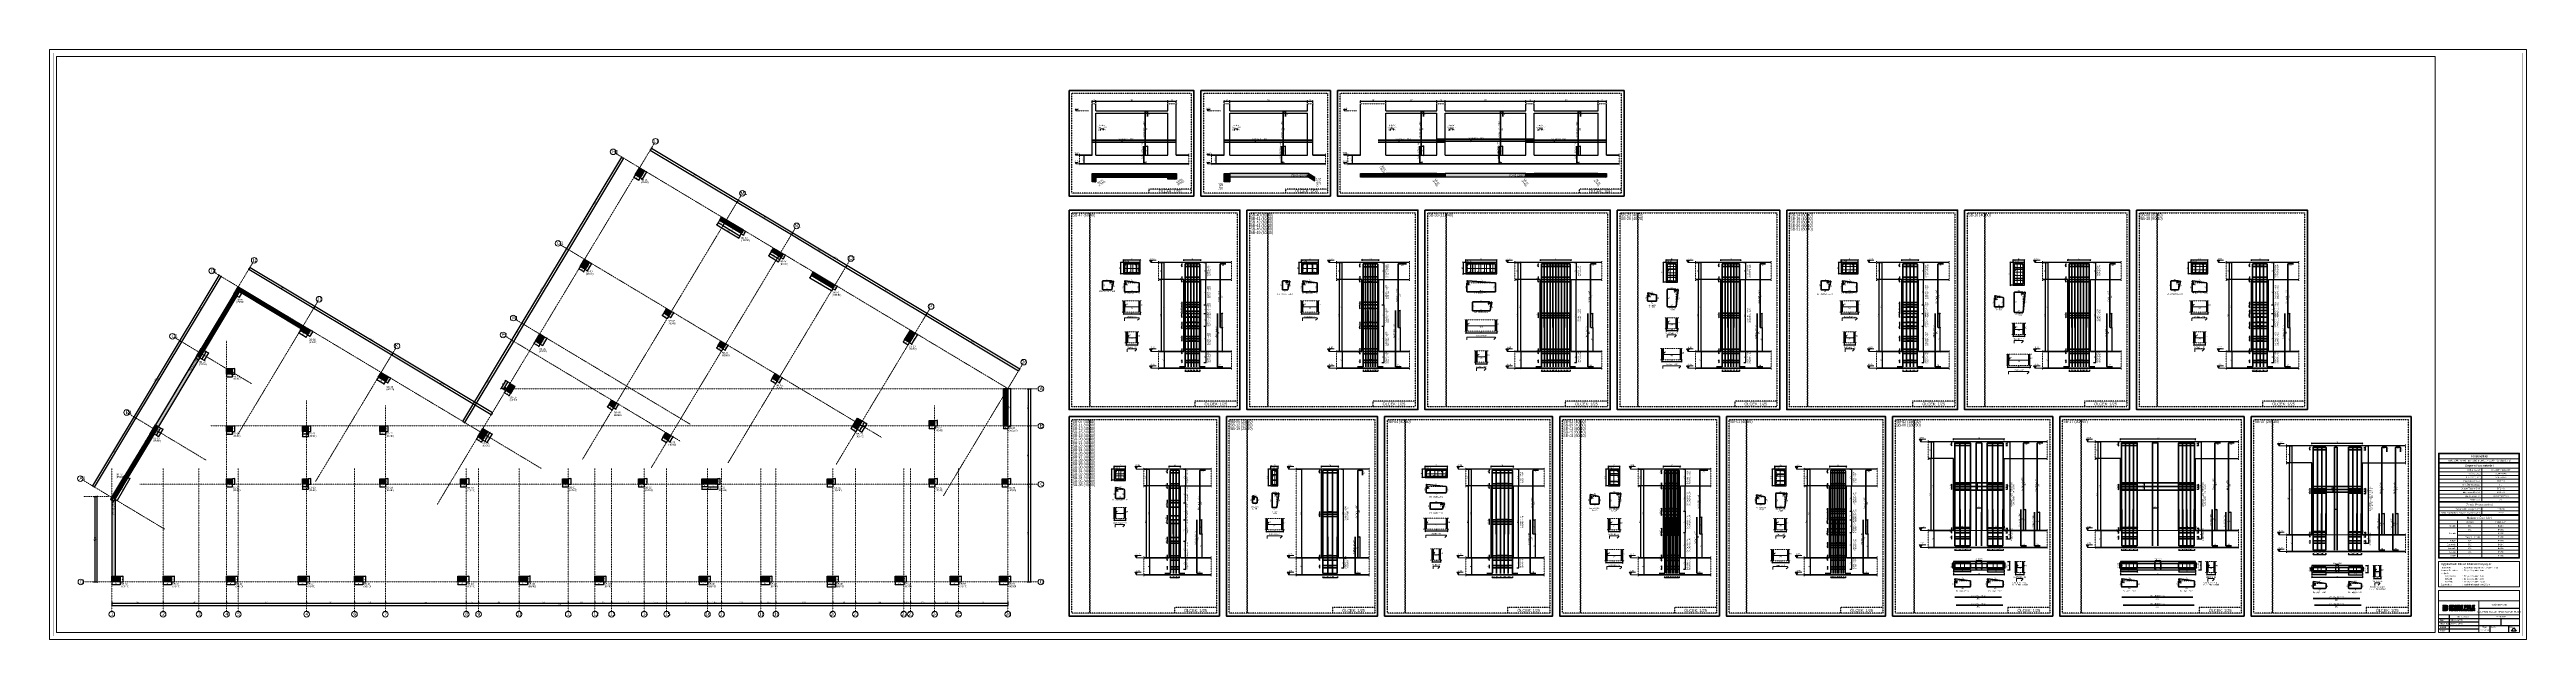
# Model space of a CAD drawing. Header units: millimetres. Extents: x -267 to 94375, y 6431 to 10838.
# Drawn here: x 39555 to 57164, y 6532 to 10732 of the extents above; entities that cross this region are included whole.
import ezdxf
from ezdxf.enums import TextEntityAlignment as Align

# ---------------------------------------------------------------- set-up
doc = ezdxf.new("R2010")
doc.units = ezdxf.units.MM
doc.header["$LTSCALE"] = 0.0001
doc.linetypes.add('DASHED', pattern=[19.05, 12.7, -6.35])
for name, color, linetype, lineweight in [('AKS BALONU (BEYKENT)', 7, 'Continuous', 20), ('AKS CIZGISI (BEYKENT)', 252, 'DASHED', 20), ('AKS NO (BEYKENT)', 3, 'Continuous', 20), ('AKS OLCU (BEYKENT)', 200, 'Continuous', 20), ('CIROZ (BEYKENT)', 140, 'Continuous', 20), ('CIZGI (BEYKENT)', 1, 'Continuous', 20), ('D.GORUNUS (BEYKENT)', 253, 'DASHED', 20), ('DETAY ANTET (BEYKENT)', 5, 'Continuous', 40), ('DIM_LAY', 8, 'Continuous', 20), ('DONATI (BEYKENT)', 4, 'Continuous', 35), ('DONATI YAZISI (BEYKENT)', 3, 'Continuous', 20), ('DOSEME (BEYKENT)', 2, 'Continuous', 30), ('ETRIYE (BEYKENT)', 150, 'Continuous', 35), ('KESIT GORUNUS (BEYKENT)', 253, 'DASHED', 20), ('KESIT SINIRI (BEYKENT)', 241, 'DASHED', 20), ('KIRIS (BEYKENT)', 2, 'Continuous', 30), ('KOLON (BEYKENT)', 3, 'Continuous', 30), ('KOLON ISMI (BEYKENT)', 91, 'Continuous', 20), ('KOT CIZGI (BEYKENT)', 120, 'Continuous', 20), ('KOT YAZI (BEYKENT)', 7, 'Continuous', 20), ('Metraj Tablosu Ana Başlık', 1, 'Continuous', 20), ('Metraj Tablosu Başlık', 1, 'Continuous', 20), ('OLCU (BEYKENT)', 14, 'Continuous', 20), ('PERDE (BEYKENT)', 6, 'Continuous', 30), ('PERDE ISMI (BEYKENT)', 240, 'Continuous', 20), ('SHEETSUMMARY-35', 9, 'Continuous', 20), ('SHEETSUMMARY-50', 152, 'Continuous', 20), ('SheetView', 40, 'Continuous', 20), ('SheetViewOut', 231, 'Continuous', 20), ('TARAMA (BEYKENT)', 252, 'Continuous', 25), ('TEMEL (BEYKENT)', 2, 'Continuous', 35), ('YAZI (BEYKENT)', 140, 'Continuous', 20)]:
    doc.layers.add(name, color=color, linetype=linetype, lineweight=lineweight)
doc.layers.add('Metraj Tablosu Yazı', color=8, linetype='Continuous', lineweight=20, true_color=0x414141)
doc.layers.add('Metraj Tablosu Çizgi', color=171, linetype='Continuous', lineweight=20, true_color=0xaaaaff)
for name, color, linetype in [('SHEETSUMMARY-10', 8, 'Continuous'), ('SHEETSUMMARY-30', 82, 'Continuous'), ('SHEETSUMMARY-40', 231, 'Continuous'), ('TEXT-175', 12, 'Continuous')]:
    doc.layers.add(name, color=color, linetype=linetype)
doc.styles.add('DONATI YAZISI (BEYKENT)', font='')
doc.styles.add('DSMOLC-50', font='bahnschrift light condensed', dxfattribs={"width": 0.75, "height": 10})
doc.styles.add('KLNOLC-25', font='bahnschrift light condensed', dxfattribs={"width": 0.75, "height": 10})
doc.styles.add('KLNOLC-50', font='bahnschrift light condensed', dxfattribs={"width": 0.75, "height": 10})
doc.styles.add('KOT (BEYKENT)', font='')
doc.styles.add('YAZI (BEYKENT)', font='')
doc.styles.get('DONATI YAZISI (BEYKENT)').set_extended_font_data('Bahnschrift Light Condensed')
doc.styles.get('KOT (BEYKENT)').set_extended_font_data('Bahnschrift Light Condensed')
doc.styles.get('YAZI (BEYKENT)').set_extended_font_data('Bahnschrift Light Condensed')
doc.dimstyles.new('DSMOLC-50', dxfattribs={"dimtxt": 10, "dimasz": 5, "dimexe": 2, "dimexo": 2, "dimgap": 1, "dimtad": 1, "dimdec": 1, "dimrnd": 0.5, "dimzin": 12, "dimdsep": 46, "dimtxsty": 'DSMOLC-50', "dimblk": 'OBLIQUE', "dimblk1": 'OBLIQUE', "dimblk2": 'OBLIQUE', "dimcen": 0, "dimclrt": 7, "dimadec": 0, "dimazin": 0, "dimtfac": 1, "dimtdec": 4, "dimtix": 1, "dimtmove": 2, "dimatfit": 3, "dimfxl": 1, "dimtzin": 0, "dimarcsym": 0})
doc.dimstyles.new('KLNOLC-25', dxfattribs={"dimtxt": 10, "dimasz": 5, "dimexe": 2, "dimexo": 2, "dimgap": 1, "dimtad": 1, "dimdec": 1, "dimlfac": 0.5, "dimrnd": 0.5, "dimzin": 12, "dimdsep": 46, "dimtxsty": 'KLNOLC-25', "dimblk": 'OBLIQUE', "dimblk1": 'OBLIQUE', "dimblk2": 'OBLIQUE', "dimcen": 0, "dimclrt": 7, "dimadec": 0, "dimazin": 0, "dimtfac": 1, "dimtdec": 4, "dimtix": 1, "dimtmove": 2, "dimatfit": 3, "dimfxl": 1, "dimtzin": 0, "dimarcsym": 0})
doc.dimstyles.new('KLNOLC-50', dxfattribs={"dimtxt": 10, "dimasz": 5, "dimexe": 2, "dimexo": 2, "dimgap": 1, "dimtad": 1, "dimdec": 1, "dimrnd": 0.5, "dimzin": 12, "dimdsep": 46, "dimtxsty": 'KLNOLC-50', "dimblk": 'OBLIQUE', "dimblk1": 'OBLIQUE', "dimblk2": 'OBLIQUE', "dimcen": 0, "dimclrt": 7, "dimadec": 0, "dimazin": 0, "dimtfac": 1, "dimtdec": 4, "dimtix": 1, "dimtmove": 2, "dimatfit": 3, "dimfxl": 1, "dimtzin": 0, "dimarcsym": 0})
pattern_1 = [(45, (38345.936, 6088.7264), (-4.490128, 4.490128), []), (45, (38350.4263, 6088.7264), (-4.490128, 4.490128), [3.175, -1.5875])]
pattern_2 = [(45, (38345.936, 6088.7264), (-4.4194174, 4.4194174), []), (45, (38350.3556, 6088.7264), (-4.4194174, 4.4194174), [3.125, -1.5625])]
pattern_3 = [(45, (5700.7786, -1697.014), (-4.4901281, 4.4901281), []), (45, (5705.269, -1697.014), (-4.4901281, 4.4901281), [3.175, -1.5875])]
pattern_4 = [(45, (5492.797, -1697.0217), (-4.4901281, 4.4901281), []), (45, (5497.287, -1697.0217), (-4.4901281, 4.4901281), [3.175, -1.5875])]
pattern_5 = [(45, (5257.2945, -1697.129), (-4.4901281, 4.4901281), []), (45, (5261.7847, -1697.129), (-4.4901281, 4.4901281), [3.175, -1.5875])]

# ---------------------------------------------------------------- blocks, each defined once
blk = doc.blocks.new('A$C23ea3c7e')
at = {"true_color": 0x2776bb}
h = blk.add_hatch(color=152, dxfattribs=at)
h.dxf.hatch_style = 1
h.paths.add_polyline_path([(56, -30), (31, -30), (31, -41), (56, -41, -1), (56, -44), (31, -44), (31, -56), (56, -56, 1)])
at = {"true_color": 0x58ba48}
h = blk.add_hatch(color=85, dxfattribs=at)
h.dxf.hatch_style = 1
h.paths.add_polyline_path([(68, -53, -0.217429), (56, -59), (31, -59), (31, -70), (56, -70, 0.507982)])
at = {"true_color": 0x2776bb}
h = blk.add_hatch(color=152, dxfattribs=at)
h.dxf.hatch_style = 1
h.paths.add_polyline_path([(91, -53), (91, -52), (91, -51), (91, -50), (91, -47), (91, -46), (91, -45), (91, -45), (90, -44), (90, -44), (89, -43), (89, -43), (88, -42), (87, -42), (88, -42), (88, -42), (89, -41), (89, -41), (90, -41), (90, -40), (90, -39), (91, -39), (91, -38), (91, -35, 0.414214), (85, -30), (79, -30), (79, -56), (86, -56), (86, -56), (87, -55), (88, -55), (88, -55), (89, -55), (89, -54), (90, -54), (90, -53)])
h.paths.add_polyline_path([(87, -51), (87, -51), (86, -52), (85, -52), (83, -52), (83, -44), (85, -44), (85, -44), (86, -44), (86, -45), (87, -45), (87, -46), (87, -47), (87, -50)], flags=16)
h.paths.add_polyline_path([(85, -41), (83, -41), (83, -34), (85, -34, -0.414214), (87, -36), (87, -39, -0.414214)], flags=16)
h = blk.add_hatch(color=8)
h.dxf.hatch_style = 1
h.paths.add_polyline_path([(80, -59), (79, -59), (79, -70), (80, -70), (80, -62), (84, -68), (85, -68), (88, -62), (88, -70), (89, -70), (89, -59), (88, -59), (84, -67)])
h = blk.add_hatch(color=8)
h.dxf.hatch_style = 1
h.paths.add_polyline_path([(92, -67), (92, -67), (92, -68), (93, -68), (93, -69), (93, -69), (93, -69), (94, -70), (94, -70), (95, -70), (95, -70), (96, -70), (97, -70), (97, -70), (97, -69), (98, -69), (98, -69), (98, -70), (99, -70), (99, -62), (98, -62), (98, -67), (98, -68), (97, -68), (97, -68), (97, -69), (96, -69), (95, -69), (95, -69), (94, -68), (94, -68), (94, -67), (94, -67), (94, -62), (92, -62)])
h = blk.add_hatch(color=152, dxfattribs=at)
h.dxf.hatch_style = 1
h.paths.add_polyline_path([(93, -30), (93, -56), (104, -56), (104, -52), (97, -52), (97, -45), (103, -45), (103, -41), (97, -41), (97, -34), (104, -34), (104, -30)])
h = blk.add_hatch(color=8)
h.dxf.hatch_style = 1
h.paths.add_polyline_path([(95, -60), (95, -59), (93, -59), (93, -60)])
h = blk.add_hatch(color=8)
h.dxf.hatch_style = 1
h.paths.add_polyline_path([(98, -60), (98, -59), (97, -59), (97, -60)])
h = blk.add_hatch(color=8)
h.dxf.hatch_style = 1
h.paths.add_polyline_path([(102, -70), (104, -70), (104, -65), (104, -64), (104, -64), (104, -63), (105, -63), (106, -63), (106, -63), (107, -63), (107, -64), (108, -64), (108, -65), (108, -65), (108, -70), (109, -70), (109, -65), (109, -65), (109, -64), (109, -64), (109, -63), (109, -63), (108, -63), (108, -62), (108, -62), (107, -62), (106, -62), (106, -62), (105, -62), (105, -62), (104, -63), (104, -63), (104, -63), (104, -59), (102, -59)])
h = blk.add_hatch(color=152, dxfattribs=at)
h.dxf.hatch_style = 1
h.paths.add_polyline_path([(110, -45), (110, -56), (114, -56), (114, -45), (119, -30), (115, -30), (112, -41), (109, -30), (105, -30)])
h = blk.add_hatch(color=8)
h.dxf.hatch_style = 1
h.paths.add_polyline_path([(112, -63), (112, -64), (112, -64), (112, -64), (112, -65), (112, -66), (112, -67), (112, -67), (112, -67), (112, -68), (112, -68), (112, -68), (113, -69), (113, -69), (114, -70), (114, -70), (114, -70), (115, -70), (116, -70), (116, -70), (117, -70), (117, -70), (118, -69), (118, -69), (119, -69), (118, -68), (117, -68), (117, -69), (116, -69), (116, -69), (115, -69), (114, -68), (114, -68), (113, -68), (113, -67), (113, -67), (119, -67), (119, -66), (119, -65), (119, -65), (119, -64), (119, -64), (119, -64), (118, -63), (118, -63), (117, -62), (117, -62), (117, -62), (116, -62), (115, -62), (115, -62), (115, -62), (114, -62), (113, -62), (113, -62), (113, -63)])
h.paths.add_polyline_path([(114, -63), (115, -63), (115, -63), (116, -63), (117, -63), (117, -64), (117, -64), (118, -65), (118, -65), (113, -65), (113, -65), (113, -65), (113, -64), (114, -64)], flags=16)
h = blk.add_hatch(color=152, dxfattribs=at)
h.dxf.hatch_style = 1
h.paths.add_polyline_path([(120, -30), (120, -56), (124, -56), (124, -49), (126, -45), (130, -56), (134, -56), (128, -40), (133, -30), (129, -30), (124, -42), (124, -30)])
h = blk.add_hatch(color=8)
h.dxf.hatch_style = 1
h.paths.add_polyline_path([(121, -62), (121, -70), (123, -70), (123, -65), (123, -64), (123, -64), (124, -63), (124, -63), (125, -63), (125, -63), (126, -63), (127, -64), (127, -64), (127, -65), (127, -65), (127, -70), (129, -70), (129, -65), (129, -65), (128, -64), (128, -64), (128, -63), (128, -63), (128, -63), (127, -62), (127, -62), (126, -62), (126, -62), (125, -62), (124, -62), (124, -62), (124, -63), (123, -63), (123, -63), (123, -62)])
h = blk.add_hatch(color=8)
h.dxf.hatch_style = 1
h.paths.add_polyline_path([(131, -65), (131, -65), (131, -67), (131, -67), (131, -67), (131, -68), (131, -69), (132, -69), (132, -69), (132, -70), (133, -70), (133, -70), (134, -70), (135, -70), (135, -70), (136, -70), (136, -70), (136, -69), (137, -69), (137, -70), (138, -70), (138, -59), (137, -59), (137, -63), (136, -63), (136, -63), (136, -62), (135, -62), (135, -62), (134, -62), (133, -62), (133, -62), (132, -62), (132, -63), (132, -63), (131, -63), (131, -64), (131, -64)])
h.paths.add_polyline_path([(133, -63), (134, -63), (135, -63), (135, -63), (136, -63), (136, -64), (136, -64), (136, -64), (137, -65), (137, -67), (136, -68), (136, -68), (136, -69), (135, -69), (135, -69), (134, -69), (133, -69), (133, -68), (133, -68), (133, -67), (132, -67), (132, -65), (133, -65), (133, -64), (133, -64)], flags=16)
h = blk.add_hatch(color=152, dxfattribs=at)
h.dxf.hatch_style = 1
h.paths.add_polyline_path([(135, -30), (135, -56), (147, -56), (147, -52), (139, -52), (139, -45), (146, -45), (146, -41), (139, -41), (139, -34), (147, -34), (147, -30)])
h = blk.add_hatch(color=8)
h.dxf.hatch_style = 1
h.paths.add_polyline_path([(141, -60), (142, -60), (142, -59), (141, -59)])
h = blk.add_hatch(color=8)
h.dxf.hatch_style = 1
h.paths.add_polyline_path([(141, -62), (141, -70), (142, -70), (142, -62)])
h = blk.add_hatch(color=8)
h.dxf.hatch_style = 1
h.paths.add_polyline_path([(152, -68), (152, -67), (152, -67), (152, -66), (152, -66), (151, -66), (150, -65), (150, -65), (150, -65), (149, -65), (149, -65), (149, -65), (149, -65), (148, -65), (147, -65), (147, -65), (146, -64), (146, -64), (147, -63), (147, -63), (148, -63), (148, -63), (149, -63), (150, -63), (150, -63), (151, -64), (152, -63), (151, -63), (151, -62), (150, -62), (150, -62), (149, -62), (148, -62), (148, -62), (148, -62), (147, -62), (146, -62), (146, -62), (146, -63), (145, -63), (145, -63), (145, -64), (145, -64), (145, -65), (145, -65), (145, -66), (146, -66), (146, -66), (146, -66), (147, -66), (148, -66), (148, -66), (148, -66), (148, -66), (148, -66), (149, -66), (150, -67), (150, -67), (151, -68), (150, -68), (150, -68), (150, -69), (149, -69), (148, -69), (147, -69), (147, -69), (146, -68), (146, -68), (145, -68), (144, -69), (145, -69), (146, -69), (146, -70), (147, -70), (147, -70), (148, -70), (148, -70), (149, -70), (149, -70), (150, -70), (150, -70), (151, -70), (151, -69), (152, -69), (152, -69), (152, -68)])
h = blk.add_hatch(color=152, dxfattribs=at)
h.dxf.hatch_style = 1
h.paths.add_polyline_path([(149, -30), (149, -56), (153, -56), (153, -39), (159, -56), (162, -56), (162, -30), (158, -30), (158, -47), (152, -30)])
h = blk.add_hatch(color=8)
h.dxf.hatch_style = 1
h.paths.add_polyline_path([(156, -68), (156, -59), (154, -59), (154, -68), (154, -69), (155, -69), (155, -69), (155, -70), (156, -70), (156, -70), (157, -70), (157, -69), (157, -69), (156, -69)])
h = blk.add_hatch(color=8)
h.dxf.hatch_style = 1
h.paths.add_polyline_path([(161, -60), (161, -59), (159, -59), (159, -60)])
h = blk.add_hatch(color=8)
h.dxf.hatch_style = 1
h.paths.add_polyline_path([(161, -62), (159, -62), (159, -70), (161, -70)])
h = blk.add_hatch(color=152, dxfattribs=at)
h.dxf.hatch_style = 1
h.paths.add_polyline_path([(163, -34), (168, -34), (168, -56), (172, -56), (172, -34), (176, -34), (176, -30), (163, -30)])
h = blk.add_hatch(color=8)
h.dxf.hatch_style = 1
h.paths.add_polyline_path([(165, -59), (164, -59), (164, -70), (165, -70), (165, -68), (167, -66), (170, -70), (172, -70), (168, -65), (171, -62), (169, -62), (165, -66)])
h = blk.add_hatch(color=8)
h.dxf.hatch_style = 1
h.paths.add_polyline_path([(179, -64), (179, -59), (178, -59), (178, -70), (179, -70), (179, -65), (185, -65), (185, -70), (187, -70), (187, -59), (185, -59), (185, -64)])
at = {"true_color": 0x58ba48}
h = blk.add_hatch(color=85, dxfattribs=at)
h.dxf.hatch_style = 1
h.paths.add_polyline_path([(185, -56), (189, -56), (189, -46), (192, -46), (192, -46), (193, -45), (194, -45), (195, -45), (195, -45), (196, -44), (196, -44), (197, -43), (197, -43), (197, -42), (197, -42), (197, -41), (197, -40), (197, -36), (197, -36), (197, -35), (197, -34), (197, -33), (197, -33), (196, -32), (196, -32), (195, -31), (195, -31), (194, -31), (194, -30), (193, -30), (192, -30), (191, -30), (185, -30)])
h.paths.add_polyline_path([(189, -42), (189, -34), (191, -34), (192, -34), (192, -34), (193, -34), (193, -35), (193, -35), (193, -36), (193, -40), (193, -40), (193, -41), (193, -41), (192, -42), (192, -42), (191, -42)], flags=16)
h = blk.add_hatch(color=8)
h.dxf.hatch_style = 1
h.paths.add_polyline_path([(191, -60), (191, -59), (190, -59), (190, -60)])
h = blk.add_hatch(color=8)
h.dxf.hatch_style = 1
h.paths.add_polyline_path([(190, -70), (191, -70), (191, -62), (190, -62)])
h = blk.add_hatch(color=8)
h.dxf.hatch_style = 1
h.paths.add_polyline_path([(199, -63), (194, -69), (194, -70), (201, -70), (201, -69), (196, -69), (200, -63), (200, -62), (194, -62), (194, -63)])
h = blk.add_hatch(color=85, dxfattribs=at)
h.dxf.hatch_style = 1
h.paths.add_polyline_path([(200, -30), (200, -56), (204, -56), (204, -45), (206, -45), (210, -56), (214, -56), (210, -44), (210, -44), (210, -44), (211, -44), (211, -43), (212, -43), (212, -42), (213, -42), (213, -41), (213, -40), (213, -40), (213, -39), (213, -36), (213, -35), (213, -35), (213, -34), (213, -33), (212, -33), (212, -32), (211, -31), (211, -31), (210, -31), (210, -30), (209, -30), (208, -30), (207, -30), (207, -30)])
h.paths.add_polyline_path([(204, -41), (204, -34), (207, -34), (207, -34), (208, -34), (208, -34), (209, -35), (209, -35), (209, -36), (209, -39), (209, -39), (209, -40), (209, -40), (208, -41), (208, -41), (207, -41)], flags=16)
h = blk.add_hatch(color=8)
h.dxf.hatch_style = 1
h.paths.add_polyline_path([(204, -63), (204, -62), (203, -62), (203, -70), (204, -70), (204, -65), (205, -64), (205, -64), (205, -63), (206, -63), (206, -63), (207, -63), (207, -63), (208, -64), (208, -64), (208, -65), (208, -65), (208, -70), (210, -70), (210, -65), (210, -65), (210, -65), (210, -64), (210, -64), (211, -64), (211, -63), (212, -63), (212, -63), (213, -63), (213, -64), (214, -64), (214, -65), (214, -65), (214, -70), (215, -70), (215, -65), (215, -64), (215, -64), (215, -63), (215, -63), (214, -63), (214, -62), (213, -62), (213, -62), (212, -62), (212, -62), (211, -62), (211, -62), (210, -62), (210, -63), (210, -63), (210, -64), (209, -63), (209, -63), (209, -63), (208, -62), (208, -62), (208, -62), (207, -62), (206, -62), (206, -62), (205, -62), (205, -63), (205, -63)])
h = blk.add_hatch(color=85, dxfattribs=at)
h.dxf.hatch_style = 1
h.paths.add_polyline_path([(217, -36), (217, -49), (217, -50), (217, -51), (217, -51), (217, -52), (217, -53), (218, -53), (218, -53), (218, -54), (219, -54), (220, -55), (220, -55), (221, -55), (222, -55), (222, -56), (223, -56), (224, -56), (225, -55), (225, -55), (226, -55), (227, -55), (227, -55), (227, -54), (228, -54), (228, -53), (229, -53), (229, -52), (229, -52), (229, -51), (230, -50), (230, -49), (230, -36), (230, -36), (230, -35), (229, -34), (229, -33), (229, -33), (229, -33), (228, -32), (228, -32), (227, -31), (227, -31), (226, -31), (226, -30), (225, -30), (224, -30), (223, -30), (223, -30), (222, -30), (221, -30), (220, -30), (220, -31), (220, -31), (219, -31), (218, -32), (218, -32), (217, -33), (217, -33), (217, -34), (217, -35), (217, -35)])
h.paths.add_polyline_path([(221, -36), (221, -36), (221, -35), (221, -35), (222, -34), (222, -34), (223, -34), (224, -34), (225, -34), (225, -34), (225, -35), (226, -36), (226, -36), (226, -49), (226, -50), (225, -51), (225, -51), (225, -51), (224, -52), (223, -52), (222, -52), (222, -51), (221, -51), (221, -51), (221, -50), (221, -49)], flags=16)
h = blk.add_hatch(color=8)
h.dxf.hatch_style = 1
h.paths.add_polyline_path([(221, -62), (221, -62), (221, -62), (220, -62), (219, -62), (219, -62), (219, -63), (218, -63), (218, -64), (218, -64), (218, -64), (218, -65), (218, -66), (218, -66), (218, -67), (218, -67), (218, -68), (218, -68), (218, -68), (219, -69), (219, -69), (219, -70), (220, -70), (220, -70), (221, -70), (222, -70), (222, -70), (223, -70), (223, -70), (224, -69), (224, -69), (225, -69), (224, -68), (223, -68), (223, -69), (222, -69), (222, -69), (221, -69), (220, -68), (220, -68), (219, -68), (219, -67), (219, -66), (225, -66), (225, -66), (225, -65), (225, -65), (225, -64), (225, -64), (225, -64), (224, -63), (224, -63), (223, -62), (223, -62), (223, -62), (222, -62)])
h.paths.add_polyline_path([(221, -63), (222, -63), (223, -63), (223, -64), (223, -64), (223, -65), (224, -65), (219, -65), (219, -65), (219, -65), (219, -64), (220, -64), (220, -63), (221, -63)], flags=16)
h = blk.add_hatch(color=8)
h.dxf.hatch_style = 1
h.paths.add_polyline_path([(227, -62), (227, -63), (228, -63), (228, -68), (228, -69), (228, -69), (228, -70), (228, -70), (229, -70), (230, -70), (231, -70), (231, -69), (230, -69), (230, -69), (229, -69), (229, -68), (229, -63), (231, -63), (231, -62), (229, -62), (229, -60), (228, -60), (228, -62)])
h = blk.add_hatch(color=85, dxfattribs=at)
h.dxf.hatch_style = 1
h.paths.add_polyline_path([(231, -53), (232, -54), (232, -54), (233, -54), (234, -55), (234, -55), (234, -55), (235, -55), (236, -56), (237, -56), (237, -56), (238, -55), (238, -55), (239, -55), (240, -55), (240, -55), (241, -54), (241, -54), (242, -53), (242, -53), (242, -52), (242, -51), (242, -51), (242, -50), (242, -30), (239, -30), (239, -50), (238, -51), (238, -51), (237, -52), (236, -52), (236, -52), (235, -51), (235, -51), (234, -50)])
h = blk.add_hatch(color=8)
h.dxf.hatch_style = 1
h.paths.add_polyline_path([(233, -59), (233, -68), (233, -69), (233, -69), (234, -69), (234, -70), (235, -70), (235, -70), (236, -70), (236, -69), (235, -69), (235, -69), (235, -68), (235, -59)])
h = blk.add_hatch(color=8)
h.dxf.hatch_style = 1
h.paths.add_polyline_path([(238, -65), (238, -66), (238, -67), (238, -67), (238, -67), (238, -68), (238, -68), (238, -69), (239, -69), (239, -69), (240, -70), (240, -70), (241, -70), (241, -70), (242, -70), (242, -70), (243, -70), (244, -70), (244, -70), (245, -69), (245, -69), (244, -68), (244, -68), (243, -69), (242, -69), (242, -69), (241, -69), (240, -69), (240, -68), (240, -68), (239, -67), (239, -67), (245, -67), (245, -66), (245, -65), (245, -65), (245, -64), (245, -64), (245, -64), (244, -63), (244, -63), (244, -62), (244, -62), (243, -62), (242, -62), (242, -62), (241, -62), (241, -62), (240, -62), (240, -62), (240, -62), (239, -63), (239, -63), (238, -64), (238, -64), (238, -64)])
h.paths.add_polyline_path([(240, -63), (241, -63), (242, -63), (242, -63), (243, -63), (243, -64), (244, -64), (244, -65), (244, -65), (239, -65), (239, -65), (239, -65), (240, -64), (240, -64)], flags=16)
h = blk.add_hatch(color=85, dxfattribs=at)
h.dxf.hatch_style = 1
h.paths.add_polyline_path([(246, -30), (246, -56), (257, -56), (257, -52), (250, -52), (250, -45), (256, -45), (256, -41), (250, -41), (250, -34), (257, -34), (257, -30)])
h = blk.add_hatch(color=8)
h.dxf.hatch_style = 1
h.paths.add_polyline_path([(248, -62), (248, -70), (249, -70), (249, -65), (249, -64), (250, -64), (250, -63), (251, -63), (251, -63), (252, -63), (253, -64), (254, -63), (253, -62), (253, -62), (252, -62), (252, -62), (251, -62), (251, -62), (250, -62), (250, -63), (249, -63), (249, -63), (249, -62)])
h = blk.add_hatch(color=8)
h.dxf.hatch_style = 1
h.paths.add_polyline_path([(255, -60), (257, -60), (257, -59), (255, -59)])
h = blk.add_hatch(color=8)
h.dxf.hatch_style = 1
h.paths.add_polyline_path([(255, -62), (255, -70), (257, -70), (257, -62)])
at = {"color": 152, "true_color": 0x2776bb}
for p, q in [((31, -30), (56, -30)), ((31, -30), (31, -41)), ((31, -41), (56, -41)), ((31, -44), (31, -56)), ((31, -44), (56, -44)), ((31, -56), (56, -56))]:
    blk.add_line(p, q, dxfattribs=at)
at = {"color": 85, "true_color": 0x58ba48}
for p, q in [((31, -59), (56, -59)), ((31, -59), (31, -70)), ((31, -70), (56, -70))]:
    blk.add_line(p, q, dxfattribs=at)
at = {"color": 152, "true_color": 0x2776bb}
for points in [[(90, -53), (91, -53), (91, -52), (91, -51), (91, -50), (91, -47), (91, -46), (91, -45), (91, -45), (90, -44), (90, -44), (89, -43), (89, -43), (88, -42), (87, -42), (88, -42), (88, -42), (89, -41), (89, -41), (90, -41), (90, -40), (90, -39), (91, -39), (91, -38), (91, -35, 0.414214), (85, -30), (79, -30), (79, -56), (86, -56), (86, -56), (87, -55), (88, -55), (88, -55), (89, -55), (89, -54), (90, -54)], [(85, -41), (83, -41), (83, -34), (85, -34, -0.414214), (87, -36), (87, -39, -0.414214)]]:
    blk.add_lwpolyline(points, format="xyb", close=True, dxfattribs=at)
at = {"color": 8}
for points in [[(89, -59), (88, -59), (84, -67), (80, -59), (79, -59), (79, -70), (80, -70), (80, -62), (84, -68), (85, -68), (88, -62), (88, -70), (89, -70)], [(94, -62), (92, -62), (92, -67), (92, -67), (92, -68), (93, -68), (93, -69), (93, -69), (93, -69), (94, -70), (94, -70), (95, -70), (95, -70), (96, -70), (97, -70), (97, -70), (97, -69), (98, -69), (98, -69), (98, -70), (99, -70), (99, -62), (98, -62), (98, -67), (98, -67), (98, -68), (97, -68), (97, -68), (97, -69), (96, -69), (95, -69), (95, -69), (94, -68), (94, -68), (94, -67), (94, -67)], [(95, -59), (93, -59), (93, -60), (95, -60)], [(98, -59), (97, -59), (97, -60), (98, -60)], [(104, -64), (104, -63), (105, -63), (106, -63), (106, -63), (107, -63), (107, -64), (108, -64), (108, -65), (108, -65), (108, -70), (109, -70), (109, -65), (109, -65), (109, -64), (109, -64), (109, -63), (109, -63), (108, -63), (108, -62), (108, -62), (107, -62), (106, -62), (106, -62), (105, -62), (105, -62), (104, -63), (104, -63), (104, -63), (104, -59), (102, -59), (102, -70), (104, -70), (104, -65), (104, -65), (104, -64)], [(118, -63), (117, -62), (117, -62), (117, -62), (116, -62), (115, -62), (115, -62), (115, -62), (114, -62), (113, -62), (113, -62), (113, -63), (112, -63), (112, -64), (112, -64), (112, -64), (112, -65), (112, -66), (112, -67), (112, -67), (112, -67), (112, -68), (112, -68), (112, -68), (113, -69), (113, -69), (114, -70), (114, -70), (114, -70), (115, -70), (116, -70), (116, -70), (117, -70), (117, -70), (118, -69), (118, -69), (119, -69), (118, -68), (117, -68), (117, -69), (116, -69), (116, -69), (115, -69), (115, -69), (114, -68), (114, -68), (114, -68), (113, -68), (113, -67), (113, -67), (119, -67), (119, -66), (119, -65), (119, -65), (119, -64), (119, -64), (119, -64), (118, -63)], [(114, -63), (115, -63), (115, -63), (116, -63), (117, -63), (117, -64), (117, -64), (117, -64), (118, -65), (118, -65), (113, -65), (113, -65), (113, -65), (113, -64), (114, -64), (114, -64)], [(123, -64), (124, -63), (124, -63), (125, -63), (125, -63), (126, -63), (127, -64), (127, -64), (127, -65), (127, -65), (127, -70), (129, -70), (129, -65), (129, -65), (128, -64), (128, -64), (128, -63), (128, -63), (128, -63), (127, -62), (127, -62), (126, -62), (126, -62), (125, -62), (124, -62), (124, -62), (124, -63), (123, -63), (123, -63), (123, -62), (121, -62), (121, -70), (123, -70), (123, -65), (123, -65), (123, -64)], [(136, -63), (136, -62), (135, -62), (135, -62), (134, -62), (133, -62), (133, -62), (132, -62), (132, -63), (132, -63), (131, -63), (131, -64), (131, -64), (131, -65), (131, -65), (131, -67), (131, -67), (131, -67), (131, -68), (131, -69), (132, -69), (132, -69), (132, -70), (133, -70), (133, -70), (134, -70), (135, -70), (135, -70), (136, -70), (136, -70), (136, -69), (137, -69), (137, -70), (138, -70), (138, -59), (137, -59), (137, -63), (136, -63)], [(133, -63), (134, -63), (135, -63), (135, -63), (136, -63), (136, -64), (136, -64), (136, -64), (137, -65), (137, -67), (137, -67), (136, -68), (136, -68), (136, -69), (135, -69), (135, -69), (134, -69), (133, -69), (133, -68), (133, -68), (133, -67), (132, -67), (132, -65), (133, -65), (133, -64), (133, -64)], [(142, -59), (141, -59), (141, -60), (142, -60)], [(142, -62), (141, -62), (141, -70), (142, -70)], [(151, -63), (151, -62), (150, -62), (150, -62), (149, -62), (148, -62), (148, -62), (148, -62), (147, -62), (146, -62), (146, -62), (146, -63), (145, -63), (145, -63), (145, -64), (145, -64), (145, -65), (145, -65), (145, -66), (146, -66), (146, -66), (146, -66), (147, -66), (148, -66), (148, -66), (148, -66), (148, -66), (148, -66), (148, -66), (149, -66), (150, -67), (150, -67), (150, -67), (150, -67), (151, -68), (151, -68), (150, -68), (150, -68), (150, -69), (149, -69), (148, -69), (148, -69), (147, -69), (147, -69), (146, -68), (146, -68), (145, -68), (144, -69), (145, -69), (146, -69), (146, -70), (146, -70), (147, -70), (147, -70), (148, -70), (148, -70), (149, -70), (149, -70), (150, -70), (150, -70), (151, -70), (151, -69), (152, -69), (152, -69), (152, -68), (152, -68), (152, -67), (152, -67), (152, -66), (152, -66), (151, -66), (150, -65), (150, -65), (150, -65), (149, -65), (149, -65), (149, -65), (149, -65), (148, -65), (147, -65), (147, -65), (147, -65), (146, -65), (146, -64), (146, -64), (147, -63), (147, -63), (148, -63), (148, -63), (149, -63), (150, -63), (150, -63), (150, -63), (151, -64), (152, -63)], [(156, -59), (154, -59), (154, -68), (154, -69), (155, -69), (155, -69), (155, -70), (156, -70), (156, -70), (157, -70), (157, -69), (157, -69), (156, -69), (156, -68), (156, -68)], [(161, -59), (159, -59), (159, -60), (161, -60)], [(161, -62), (159, -62), (159, -70), (161, -70)], [(165, -59), (164, -59), (164, -70), (165, -70), (165, -68), (167, -66), (170, -70), (172, -70), (168, -65), (171, -62), (169, -62), (165, -66)], [(187, -59), (185, -59), (185, -64), (179, -64), (179, -59), (178, -59), (178, -70), (179, -70), (179, -65), (185, -65), (185, -70), (187, -70)], [(191, -59), (190, -59), (190, -60), (191, -60)], [(191, -62), (190, -62), (190, -70), (191, -70)], [(200, -62), (194, -62), (194, -63), (199, -63), (194, -69), (194, -70), (201, -70), (201, -69), (196, -69), (200, -63)], [(205, -64), (205, -63), (206, -63), (206, -63), (207, -63), (207, -63), (208, -64), (208, -64), (208, -65), (208, -65), (208, -70), (210, -70), (210, -65), (210, -65), (210, -65), (210, -64), (210, -64), (211, -64), (211, -63), (212, -63), (212, -63), (213, -63), (213, -64), (214, -64), (214, -65), (214, -65), (214, -70), (215, -70), (215, -65), (215, -65), (215, -64), (215, -64), (215, -63), (215, -63), (214, -63), (214, -62), (213, -62), (213, -62), (212, -62), (212, -62), (211, -62), (211, -62), (210, -62), (210, -63), (210, -63), (210, -64), (209, -63), (209, -63), (209, -63), (208, -62), (208, -62), (208, -62), (207, -62), (206, -62), (206, -62), (205, -62), (205, -63), (205, -63), (204, -63), (204, -62), (203, -62), (203, -70), (204, -70), (204, -65), (204, -65), (205, -64)], [(219, -66), (225, -66), (225, -66), (225, -65), (225, -65), (225, -64), (225, -64), (225, -64), (224, -63), (224, -63), (223, -62), (223, -62), (223, -62), (222, -62), (221, -62), (221, -62), (221, -62), (220, -62), (219, -62), (219, -62), (219, -63), (218, -63), (218, -64), (218, -64), (218, -64), (218, -65), (218, -66), (218, -66), (218, -67), (218, -67), (218, -68), (218, -68), (218, -68), (219, -69), (219, -69), (219, -70), (220, -70), (220, -70), (221, -70), (222, -70), (222, -70), (223, -70), (223, -70), (224, -69), (224, -69), (225, -69), (224, -68), (223, -68), (223, -69), (222, -69), (222, -69), (221, -69), (221, -69), (220, -68), (220, -68), (220, -68), (219, -68), (219, -67)], [(219, -65), (219, -65), (219, -65), (219, -64), (220, -64), (220, -64), (220, -63), (221, -63), (221, -63), (222, -63), (223, -63), (223, -64), (223, -64), (223, -64), (223, -65), (224, -65)], [(229, -63), (231, -63), (231, -62), (229, -62), (229, -60), (228, -60), (228, -62), (227, -62), (227, -63), (228, -63), (228, -68), (228, -69), (228, -69), (228, -70), (228, -70), (229, -70), (230, -70), (231, -70), (231, -69), (230, -69), (230, -69), (229, -69), (229, -68), (229, -68)], [(235, -59), (233, -59), (233, -68), (233, -69), (233, -69), (234, -69), (234, -70), (235, -70), (235, -70), (236, -70), (236, -69), (235, -69), (235, -69), (235, -68), (235, -68)], [(245, -69), (244, -68), (244, -68), (243, -69), (242, -69), (242, -69), (242, -69), (241, -69), (240, -69), (240, -68), (240, -68), (240, -68), (239, -67), (239, -67), (245, -67), (245, -66), (245, -65), (245, -65), (245, -64), (245, -64), (245, -64), (244, -63), (244, -63), (244, -62), (244, -62), (243, -62), (242, -62), (242, -62), (241, -62), (241, -62), (240, -62), (240, -62), (240, -62), (239, -63), (239, -63), (238, -64), (238, -64), (238, -64), (238, -65), (238, -66), (238, -67), (238, -67), (238, -67), (238, -68), (238, -68), (238, -69), (239, -69), (239, -69), (240, -70), (240, -70), (241, -70), (241, -70), (242, -70), (242, -70), (243, -70), (244, -70), (244, -70), (245, -69)], [(239, -65), (239, -65), (239, -65), (240, -64), (240, -64), (240, -64), (240, -63), (241, -63), (242, -63), (242, -63), (243, -63), (243, -64), (243, -64), (244, -64), (244, -65), (244, -65), (244, -65)], [(249, -65), (249, -65), (249, -64), (250, -64), (250, -63), (251, -63), (251, -63), (251, -63), (252, -63), (252, -63), (253, -64), (254, -63), (253, -62), (253, -62), (252, -62), (252, -62), (251, -62), (251, -62), (250, -62), (250, -63), (249, -63), (249, -63), (249, -62), (248, -62), (248, -70), (249, -70)], [(257, -59), (255, -59), (255, -60), (257, -60)], [(257, -62), (255, -62), (255, -70), (257, -70)]]:
    blk.add_lwpolyline(points, close=True, dxfattribs=at)
at = {"color": 152, "true_color": 0x2776bb}
for points in [[(86, -52), (86, -52), (85, -52), (83, -52), (83, -44), (85, -44), (85, -44), (86, -44), (86, -45), (87, -45), (87, -46), (87, -47), (87, -50), (87, -51), (87, -51)], [(104, -52), (97, -52), (97, -45), (103, -45), (103, -41), (97, -41), (97, -34), (104, -34), (104, -30), (93, -30), (93, -56), (104, -56)], [(114, -45), (119, -30), (115, -30), (112, -41), (109, -30), (105, -30), (110, -45), (110, -56), (114, -56)], [(126, -45), (130, -56), (134, -56), (128, -40), (133, -30), (129, -30), (124, -42), (124, -30), (120, -30), (120, -56), (124, -56), (124, -49)], [(146, -41), (139, -41), (139, -34), (147, -34), (147, -30), (135, -30), (135, -56), (147, -56), (147, -52), (139, -52), (139, -45), (146, -45)], [(152, -30), (149, -30), (149, -56), (153, -56), (153, -39), (159, -56), (162, -56), (162, -30), (158, -30), (158, -47)], [(172, -34), (176, -34), (176, -30), (163, -30), (163, -34), (168, -34), (168, -56), (172, -56)]]:
    blk.add_lwpolyline(points, close=True, dxfattribs=at)
at = {"color": 85, "true_color": 0x58ba48}
for points in [[(197, -41), (197, -40), (197, -36), (197, -36), (197, -35), (197, -34), (197, -33), (197, -33), (196, -32), (196, -32), (195, -31), (195, -31), (194, -31), (194, -30), (193, -30), (192, -30), (191, -30), (185, -30), (185, -56), (189, -56), (189, -46), (191, -46), (192, -46), (192, -46), (193, -45), (194, -45), (195, -45), (195, -45), (196, -44), (196, -44), (197, -43), (197, -43), (197, -42), (197, -42)], [(193, -41), (193, -41), (192, -42), (192, -42), (191, -42), (189, -42), (189, -34), (191, -34), (192, -34), (192, -34), (193, -34), (193, -35), (193, -35), (193, -36), (193, -40), (193, -40)], [(212, -43), (212, -42), (213, -42), (213, -41), (213, -40), (213, -40), (213, -39), (213, -36), (213, -35), (213, -35), (213, -34), (213, -33), (212, -33), (212, -32), (211, -31), (211, -31), (210, -31), (210, -30), (209, -30), (208, -30), (207, -30), (207, -30), (200, -30), (200, -56), (204, -56), (204, -45), (206, -45), (210, -56), (214, -56), (210, -44), (210, -44), (210, -44), (211, -44), (211, -43)], [(204, -41), (204, -34), (207, -34), (207, -34), (208, -34), (208, -34), (209, -35), (209, -35), (209, -36), (209, -39), (209, -39), (209, -40), (209, -40), (208, -41), (208, -41), (207, -41)], [(230, -36), (230, -36), (230, -35), (229, -34), (229, -33), (229, -33), (229, -33), (228, -32), (228, -32), (227, -31), (227, -31), (226, -31), (226, -30), (225, -30), (224, -30), (223, -30), (223, -30), (222, -30), (221, -30), (220, -30), (220, -31), (220, -31), (219, -31), (218, -32), (218, -32), (217, -33), (217, -33), (217, -34), (217, -35), (217, -35), (217, -36), (217, -49), (217, -50), (217, -51), (217, -51), (217, -52), (217, -53), (218, -53), (218, -53), (218, -54), (219, -54), (220, -55), (220, -55), (221, -55), (222, -55), (222, -56), (223, -56), (224, -56), (225, -55), (225, -55), (226, -55), (227, -55), (227, -55), (227, -54), (228, -54), (228, -53), (229, -53), (229, -52), (229, -52), (229, -51), (230, -50), (230, -49)], [(221, -36), (221, -36), (221, -35), (221, -35), (222, -34), (222, -34), (223, -34), (224, -34), (225, -34), (225, -34), (225, -35), (226, -36), (226, -36), (226, -49), (226, -50), (225, -51), (225, -51), (225, -51), (224, -52), (223, -52), (222, -52), (222, -51), (221, -51), (221, -51), (221, -50), (221, -49)], [(242, -30), (239, -30), (239, -49), (238, -50), (238, -51), (238, -51), (238, -51), (237, -52), (236, -52), (236, -52), (235, -51), (235, -51), (234, -50), (231, -53), (232, -54), (232, -54), (233, -54), (234, -55), (234, -55), (234, -55), (235, -55), (236, -56), (237, -56), (237, -56), (238, -55), (238, -55), (239, -55), (240, -55), (240, -55), (241, -54), (241, -54), (242, -53), (242, -53), (242, -52), (242, -51), (242, -51), (242, -50)], [(256, -41), (250, -41), (250, -34), (257, -34), (257, -30), (246, -30), (246, -56), (257, -56), (257, -52), (250, -52), (250, -45), (256, -45)]]:
    blk.add_lwpolyline(points, close=True, dxfattribs=at)
at = {"color": 152, "true_color": 0x2776bb}
for radius in [12.8, 1.67]:
    blk.add_arc((56, -43), radius, 270, 90, dxfattribs=at)
at = {"color": 85, "true_color": 0x58ba48}
for centre, radius, end in [((56, -43), 16.1, 319.0673), ((56, -57), 12.8, 17.7189)]:
    blk.add_arc(centre, radius, 270, end, dxfattribs=at)
blk = doc.blocks.new('_Oblique')
at = {"color": 0, "linetype": 'ByBlock', "lineweight": -2}
blk.add_line((-0.5, -0.5), (0.5, 0.5), dxfattribs=at)
blk = doc.blocks.new('*D311')
at = {"layer": 'AKS OLCU (BEYKENT)', "color": 0, "lineweight": -2, "transparency": 16777216}
for p, q in [((43832, 10025), (43825, 10015)), ((43826, 10016), (44444, 9646)), ((44449, 9654), (44443, 9644))]:
    blk.add_line(p, q, dxfattribs=at)
at = {"layer": 'DEFPOINTS', "color": 0, "lineweight": -3, "transparency": 16777216}
for p in [(43833, 10027), (44444, 9646), (44450, 9656)]:
    blk.add_point(p, dxfattribs=at)
at = {"layer": 'AKS OLCU (BEYKENT)', "color": 0, "lineweight": -2, "transparency": 16777216, "xscale": 5, "yscale": 5, "zscale": 5}
for p, rotation in [((43826, 10016), 149.0195588067114), ((44444, 9646), 329.0195588067115)]:
    blk.add_blockref('_Oblique', p, dxfattribs=dict(at, rotation=rotation))
at = {"layer": 'AKS OLCU (BEYKENT)', "color": 7, "transparency": 16777216, "insert": (44138, 9836), "char_height": 10, "attachment_point": 5, "rotation": 329.0196, "style": 'DSMOLC-50'}
blk.add_mtext('720', dxfattribs=at)
blk = doc.blocks.new('*D312')
at = {"layer": 'AKS OLCU (BEYKENT)', "color": 0, "lineweight": -2, "transparency": 16777216}
for p, q in [((44449, 9654), (44443, 9644)), ((44444, 9646), (44829, 9414)), ((44835, 9423), (44828, 9412))]:
    blk.add_line(p, q, dxfattribs=at)
at = {"layer": 'DEFPOINTS', "color": 0, "lineweight": -3, "transparency": 16777216}
for p in [(44450, 9656), (44829, 9414), (44836, 9424)]:
    blk.add_point(p, dxfattribs=at)
at = {"layer": 'AKS OLCU (BEYKENT)', "color": 0, "lineweight": -2, "transparency": 16777216, "xscale": 5, "yscale": 5, "zscale": 5}
for p, rotation in [((44444, 9646), 149.0195588067114), ((44829, 9414), 329.0195588067115)]:
    blk.add_blockref('_Oblique', p, dxfattribs=dict(at, rotation=rotation))
at = {"layer": 'AKS OLCU (BEYKENT)', "color": 7, "transparency": 16777216, "insert": (44640, 9535), "char_height": 10, "attachment_point": 5, "rotation": 329.0196, "style": 'DSMOLC-50'}
blk.add_mtext('450', dxfattribs=at)
blk = doc.blocks.new('*D313')
at = {"layer": 'AKS OLCU (BEYKENT)', "color": 0, "lineweight": -2, "transparency": 16777216}
for p, q in [((44835, 9423), (44828, 9412)), ((44829, 9414), (45215, 9183)), ((45220, 9191), (45214, 9181))]:
    blk.add_line(p, q, dxfattribs=at)
at = {"layer": 'DEFPOINTS', "color": 0, "lineweight": -3, "transparency": 16777216}
for p in [(44836, 9424), (45215, 9183), (45221, 9193)]:
    blk.add_point(p, dxfattribs=at)
at = {"layer": 'AKS OLCU (BEYKENT)', "color": 0, "lineweight": -2, "transparency": 16777216, "xscale": 5, "yscale": 5, "zscale": 5}
for p, rotation in [((44829, 9414), 149.0195588067114), ((45215, 9183), 329.0195588067115)]:
    blk.add_blockref('_Oblique', p, dxfattribs=dict(at, rotation=rotation))
at = {"layer": 'AKS OLCU (BEYKENT)', "color": 7, "transparency": 16777216, "insert": (45026, 9304), "char_height": 10, "attachment_point": 5, "rotation": 329.0196, "style": 'DSMOLC-50'}
blk.add_mtext('450', dxfattribs=at)
blk = doc.blocks.new('*D314')
at = {"layer": 'AKS OLCU (BEYKENT)', "color": 0, "lineweight": -2, "transparency": 16777216}
for p, q in [((45220, 9191), (45214, 9181)), ((45215, 9183), (45785, 8840)), ((45791, 8849), (45784, 8838))]:
    blk.add_line(p, q, dxfattribs=at)
at = {"layer": 'DEFPOINTS', "color": 0, "lineweight": -3, "transparency": 16777216}
for p in [(45221, 9193), (45785, 8840), (45792, 8851)]:
    blk.add_point(p, dxfattribs=at)
at = {"layer": 'AKS OLCU (BEYKENT)', "color": 0, "lineweight": -2, "transparency": 16777216, "xscale": 5, "yscale": 5, "zscale": 5}
for p, rotation in [((45215, 9183), 149.0195588067114), ((45785, 8840), 329.0195588067115)]:
    blk.add_blockref('_Oblique', p, dxfattribs=dict(at, rotation=rotation))
at = {"layer": 'AKS OLCU (BEYKENT)', "color": 7, "transparency": 16777216, "insert": (45503, 9017), "char_height": 10, "attachment_point": 5, "rotation": 329.0196, "style": 'DSMOLC-50'}
blk.add_mtext('665', dxfattribs=at)
blk = doc.blocks.new('*D315')
at = {"layer": 'AKS OLCU (BEYKENT)', "color": 0, "lineweight": -2, "transparency": 16777216}
for p, q in [((45791, 8849), (45784, 8838)), ((45785, 8840), (46444, 8445)), ((46449, 8453), (46443, 8443))]:
    blk.add_line(p, q, dxfattribs=at)
at = {"layer": 'DEFPOINTS', "color": 0, "lineweight": -3, "transparency": 16777216}
for p in [(45792, 8851), (46451, 8455), (46444, 8445)]:
    blk.add_point(p, dxfattribs=at)
at = {"layer": 'AKS OLCU (BEYKENT)', "color": 0, "lineweight": -2, "transparency": 16777216, "xscale": 5, "yscale": 5, "zscale": 5}
for p, rotation in [((45785, 8840), 149.0195588067114), ((46444, 8445), 329.0195588067115)]:
    blk.add_blockref('_Oblique', p, dxfattribs=dict(at, rotation=rotation))
at = {"layer": 'AKS OLCU (BEYKENT)', "color": 7, "transparency": 16777216, "insert": (46118, 8648), "char_height": 10, "attachment_point": 5, "rotation": 329.0196, "style": 'DSMOLC-50'}
blk.add_mtext('768.5', dxfattribs=at)
blk = doc.blocks.new('*D316')
at = {"layer": 'AKS OLCU (BEYKENT)', "color": 0, "lineweight": -2, "transparency": 16777216}
for p, q in [((43834, 10028), (43836, 10032)), ((43835, 10030), (46453, 8458)), ((46452, 8457), (46454, 8460))]:
    blk.add_line(p, q, dxfattribs=at)
at = {"layer": 'DEFPOINTS', "color": 0, "lineweight": -3, "transparency": 16777216}
for p in [(43833, 10027), (46451, 8455), (46453, 8458)]:
    blk.add_point(p, dxfattribs=at)
at = {"layer": 'AKS OLCU (BEYKENT)', "color": 0, "lineweight": -2, "transparency": 16777216, "xscale": 5, "yscale": 5, "zscale": 5}
for p, rotation in [((43835, 10030), 149.0195588067114), ((46453, 8458), 329.0195588067115)]:
    blk.add_blockref('_Oblique', p, dxfattribs=dict(at, rotation=rotation))
at = {"layer": 'AKS OLCU (BEYKENT)', "color": 7, "transparency": 16777216, "insert": (45147, 9249), "char_height": 10, "attachment_point": 5, "rotation": 329.0196, "style": 'DSMOLC-50'}
blk.add_mtext('3053.5', dxfattribs=at)
blk = doc.blocks.new('*D317')
at = {"layer": 'AKS OLCU (BEYKENT)', "color": 0, "lineweight": -2, "transparency": 16777216}
for p, q in [((46505, 7637), (46517, 7637)), ((46515, 6942), (46515, 7637)), ((46505, 6942), (46517, 6942))]:
    blk.add_line(p, q, dxfattribs=at)
at = {"layer": 'DEFPOINTS', "color": 0, "lineweight": -3, "transparency": 16777216}
for p in [(46503, 7637), (46515, 7637), (46503, 6942)]:
    blk.add_point(p, dxfattribs=at)
at = {"layer": 'AKS OLCU (BEYKENT)', "color": 0, "lineweight": -2, "transparency": 16777216, "xscale": 5, "yscale": 5, "zscale": 5}
for p, rotation in [((46515, 7637), 90), ((46515, 6942), 270)]:
    blk.add_blockref('_Oblique', p, dxfattribs=dict(at, rotation=rotation))
at = {"layer": 'AKS OLCU (BEYKENT)', "color": 7, "transparency": 16777216, "insert": (46509, 7289), "char_height": 10, "attachment_point": 5, "rotation": 90, "style": 'DSMOLC-50'}
blk.add_mtext('695', dxfattribs=at)
blk = doc.blocks.new('*D318')
at = {"layer": 'AKS OLCU (BEYKENT)', "color": 0, "lineweight": -2, "transparency": 16777216}
for p, q in [((46505, 8052), (46517, 8052)), ((46515, 7637), (46515, 8052)), ((46505, 7637), (46517, 7637))]:
    blk.add_line(p, q, dxfattribs=at)
at = {"layer": 'DEFPOINTS', "color": 0, "lineweight": -3, "transparency": 16777216}
for p in [(46503, 8052), (46515, 8052), (46503, 7637)]:
    blk.add_point(p, dxfattribs=at)
at = {"layer": 'AKS OLCU (BEYKENT)', "color": 0, "lineweight": -2, "transparency": 16777216, "xscale": 5, "yscale": 5, "zscale": 5}
for p, rotation in [((46515, 8052), 90), ((46515, 7637), 270)]:
    blk.add_blockref('_Oblique', p, dxfattribs=dict(at, rotation=rotation))
at = {"layer": 'AKS OLCU (BEYKENT)', "color": 7, "transparency": 16777216, "insert": (46509, 7844), "char_height": 10, "attachment_point": 5, "rotation": 90, "style": 'DSMOLC-50'}
blk.add_mtext('415', dxfattribs=at)
blk = doc.blocks.new('*D319')
at = {"layer": 'AKS OLCU (BEYKENT)', "color": 0, "lineweight": -2, "transparency": 16777216}
for p, q in [((46505, 8317), (46517, 8317)), ((46515, 8052), (46515, 8317)), ((46505, 8052), (46517, 8052))]:
    blk.add_line(p, q, dxfattribs=at)
at = {"layer": 'DEFPOINTS', "color": 0, "lineweight": -3, "transparency": 16777216}
for p in [(46503, 8317), (46515, 8317), (46503, 8052)]:
    blk.add_point(p, dxfattribs=at)
at = {"layer": 'AKS OLCU (BEYKENT)', "color": 0, "lineweight": -2, "transparency": 16777216, "xscale": 5, "yscale": 5, "zscale": 5}
for p, rotation in [((46515, 8317), 90), ((46515, 8052), 270)]:
    blk.add_blockref('_Oblique', p, dxfattribs=dict(at, rotation=rotation))
at = {"layer": 'AKS OLCU (BEYKENT)', "color": 7, "transparency": 16777216, "insert": (46509, 8185), "char_height": 10, "attachment_point": 5, "rotation": 90, "style": 'DSMOLC-50'}
blk.add_mtext('265.5', dxfattribs=at)
blk = doc.blocks.new('*D320')
at = {"layer": 'AKS OLCU (BEYKENT)', "color": 0, "lineweight": -2, "transparency": 16777216}
for p, q in [((46505, 8317), (46533, 8317)), ((46531, 6942), (46531, 8317)), ((46505, 6942), (46533, 6942))]:
    blk.add_line(p, q, dxfattribs=at)
at = {"layer": 'DEFPOINTS', "color": 0, "lineweight": -3, "transparency": 16777216}
for p in [(46503, 8317), (46531, 8317), (46503, 6942)]:
    blk.add_point(p, dxfattribs=at)
at = {"layer": 'AKS OLCU (BEYKENT)', "color": 0, "lineweight": -2, "transparency": 16777216, "xscale": 5, "yscale": 5, "zscale": 5}
for p, rotation in [((46531, 8317), 90), ((46531, 6942), 270)]:
    blk.add_blockref('_Oblique', p, dxfattribs=dict(at, rotation=rotation))
at = {"layer": 'AKS OLCU (BEYKENT)', "color": 7, "transparency": 16777216, "insert": (46525, 7630), "char_height": 10, "attachment_point": 5, "rotation": 90, "style": 'DSMOLC-50'}
blk.add_mtext('1375.5', dxfattribs=at)
blk = doc.blocks.new('*D321')
at = {"layer": 'AKS OLCU (BEYKENT)', "color": 0, "lineweight": -2, "transparency": 16777216}
for p, q in [((39998, 6801), (39998, 6789)), ((39998, 6791), (40363, 6791)), ((40363, 6801), (40363, 6789))]:
    blk.add_line(p, q, dxfattribs=at)
at = {"layer": 'DEFPOINTS', "color": 0, "lineweight": -3, "transparency": 16777216}
for p in [(39998, 6803), (40363, 6803), (40363, 6791)]:
    blk.add_point(p, dxfattribs=at)
at = {"layer": 'AKS OLCU (BEYKENT)', "color": 0, "lineweight": -2, "transparency": 16777216, "xscale": 5, "yscale": 5, "zscale": 5, "rotation": 180}
blk.add_blockref('_Oblique', (39998, 6791), dxfattribs=at)
at = {"layer": 'AKS OLCU (BEYKENT)', "color": 0, "lineweight": -2, "transparency": 16777216, "xscale": 5, "yscale": 5, "zscale": 5}
blk.add_blockref('_Oblique', (40363, 6791), dxfattribs=at)
at = {"layer": 'AKS OLCU (BEYKENT)', "color": 7, "transparency": 16777216, "insert": (40180, 6797), "char_height": 10, "attachment_point": 5, "style": 'DSMOLC-50'}
blk.add_mtext('365', dxfattribs=at)
blk = doc.blocks.new('*D322')
at = {"layer": 'AKS OLCU (BEYKENT)', "color": 0, "lineweight": -2, "transparency": 16777216}
for p, q in [((40363, 6801), (40363, 6789)), ((40363, 6791), (40813, 6791)), ((40813, 6801), (40813, 6789))]:
    blk.add_line(p, q, dxfattribs=at)
at = {"layer": 'DEFPOINTS', "color": 0, "lineweight": -3, "transparency": 16777216}
for p in [(40363, 6803), (40813, 6803), (40813, 6791)]:
    blk.add_point(p, dxfattribs=at)
at = {"layer": 'AKS OLCU (BEYKENT)', "color": 0, "lineweight": -2, "transparency": 16777216, "xscale": 5, "yscale": 5, "zscale": 5, "rotation": 180}
blk.add_blockref('_Oblique', (40363, 6791), dxfattribs=at)
at = {"layer": 'AKS OLCU (BEYKENT)', "color": 0, "lineweight": -2, "transparency": 16777216, "xscale": 5, "yscale": 5, "zscale": 5}
blk.add_blockref('_Oblique', (40813, 6791), dxfattribs=at)
at = {"layer": 'AKS OLCU (BEYKENT)', "color": 7, "transparency": 16777216, "insert": (40588, 6797), "char_height": 10, "attachment_point": 5, "style": 'DSMOLC-50'}
blk.add_mtext('450', dxfattribs=at)
blk = doc.blocks.new('*D323')
at = {"layer": 'AKS OLCU (BEYKENT)', "color": 0, "lineweight": -2, "transparency": 16777216}
for p, q in [((40813, 6801), (40813, 6789)), ((40813, 6791), (41383, 6791)), ((41383, 6801), (41383, 6789))]:
    blk.add_line(p, q, dxfattribs=at)
at = {"layer": 'DEFPOINTS', "color": 0, "lineweight": -3, "transparency": 16777216}
for p in [(40813, 6803), (41383, 6803), (41383, 6791)]:
    blk.add_point(p, dxfattribs=at)
at = {"layer": 'AKS OLCU (BEYKENT)', "color": 0, "lineweight": -2, "transparency": 16777216, "xscale": 5, "yscale": 5, "zscale": 5, "rotation": 180}
blk.add_blockref('_Oblique', (40813, 6791), dxfattribs=at)
at = {"layer": 'AKS OLCU (BEYKENT)', "color": 0, "lineweight": -2, "transparency": 16777216, "xscale": 5, "yscale": 5, "zscale": 5}
blk.add_blockref('_Oblique', (41383, 6791), dxfattribs=at)
at = {"layer": 'AKS OLCU (BEYKENT)', "color": 7, "transparency": 16777216, "insert": (41098, 6797), "char_height": 10, "attachment_point": 5, "style": 'DSMOLC-50'}
blk.add_mtext('570', dxfattribs=at)
blk = doc.blocks.new('*D324')
at = {"layer": 'AKS OLCU (BEYKENT)', "color": 0, "lineweight": -2, "transparency": 16777216}
for p, q in [((41383, 6801), (41383, 6789)), ((41383, 6791), (41723, 6791)), ((41723, 6801), (41723, 6789))]:
    blk.add_line(p, q, dxfattribs=at)
at = {"layer": 'DEFPOINTS', "color": 0, "lineweight": -3, "transparency": 16777216}
for p in [(41383, 6803), (41723, 6803), (41723, 6791)]:
    blk.add_point(p, dxfattribs=at)
at = {"layer": 'AKS OLCU (BEYKENT)', "color": 0, "lineweight": -2, "transparency": 16777216, "xscale": 5, "yscale": 5, "zscale": 5, "rotation": 180}
blk.add_blockref('_Oblique', (41383, 6791), dxfattribs=at)
at = {"layer": 'AKS OLCU (BEYKENT)', "color": 0, "lineweight": -2, "transparency": 16777216, "xscale": 5, "yscale": 5, "zscale": 5}
blk.add_blockref('_Oblique', (41723, 6791), dxfattribs=at)
at = {"layer": 'AKS OLCU (BEYKENT)', "color": 7, "transparency": 16777216, "insert": (41553, 6797), "char_height": 10, "attachment_point": 5, "style": 'DSMOLC-50'}
blk.add_mtext('340', dxfattribs=at)
blk = doc.blocks.new('*D325')
at = {"layer": 'AKS OLCU (BEYKENT)', "color": 0, "lineweight": -2, "transparency": 16777216}
for p, q in [((41723, 6801), (41723, 6789)), ((41723, 6791), (41943, 6791)), ((41943, 6801), (41943, 6789))]:
    blk.add_line(p, q, dxfattribs=at)
at = {"layer": 'DEFPOINTS', "color": 0, "lineweight": -3, "transparency": 16777216}
for p in [(41723, 6803), (41943, 6803), (41943, 6791)]:
    blk.add_point(p, dxfattribs=at)
at = {"layer": 'AKS OLCU (BEYKENT)', "color": 0, "lineweight": -2, "transparency": 16777216, "xscale": 5, "yscale": 5, "zscale": 5, "rotation": 180}
blk.add_blockref('_Oblique', (41723, 6791), dxfattribs=at)
at = {"layer": 'AKS OLCU (BEYKENT)', "color": 0, "lineweight": -2, "transparency": 16777216, "xscale": 5, "yscale": 5, "zscale": 5}
blk.add_blockref('_Oblique', (41943, 6791), dxfattribs=at)
at = {"layer": 'AKS OLCU (BEYKENT)', "color": 7, "transparency": 16777216, "insert": (41833, 6797), "char_height": 10, "attachment_point": 5, "style": 'DSMOLC-50'}
blk.add_mtext('220', dxfattribs=at)
blk = doc.blocks.new('*D326')
at = {"layer": 'AKS OLCU (BEYKENT)', "color": 0, "lineweight": -2, "transparency": 16777216}
for p, q in [((41943, 6801), (41943, 6789)), ((41943, 6791), (42518, 6791)), ((42518, 6801), (42518, 6789))]:
    blk.add_line(p, q, dxfattribs=at)
at = {"layer": 'DEFPOINTS', "color": 0, "lineweight": -3, "transparency": 16777216}
for p in [(41943, 6803), (42518, 6803), (42518, 6791)]:
    blk.add_point(p, dxfattribs=at)
at = {"layer": 'AKS OLCU (BEYKENT)', "color": 0, "lineweight": -2, "transparency": 16777216, "xscale": 5, "yscale": 5, "zscale": 5, "rotation": 180}
blk.add_blockref('_Oblique', (41943, 6791), dxfattribs=at)
at = {"layer": 'AKS OLCU (BEYKENT)', "color": 0, "lineweight": -2, "transparency": 16777216, "xscale": 5, "yscale": 5, "zscale": 5}
blk.add_blockref('_Oblique', (42518, 6791), dxfattribs=at)
at = {"layer": 'AKS OLCU (BEYKENT)', "color": 7, "transparency": 16777216, "insert": (42230, 6797), "char_height": 10, "attachment_point": 5, "style": 'DSMOLC-50'}
blk.add_mtext('575', dxfattribs=at)
blk = doc.blocks.new('*D327')
at = {"layer": 'AKS OLCU (BEYKENT)', "color": 0, "lineweight": -2, "transparency": 16777216}
for p, q in [((42518, 6801), (42518, 6789)), ((42518, 6791), (42605, 6791)), ((42605, 6801), (42605, 6789))]:
    blk.add_line(p, q, dxfattribs=at)
at = {"layer": 'DEFPOINTS', "color": 0, "lineweight": -3, "transparency": 16777216}
for p in [(42518, 6803), (42605, 6803), (42605, 6791)]:
    blk.add_point(p, dxfattribs=at)
at = {"layer": 'AKS OLCU (BEYKENT)', "color": 0, "lineweight": -2, "transparency": 16777216, "xscale": 5, "yscale": 5, "zscale": 5, "rotation": 180}
blk.add_blockref('_Oblique', (42518, 6791), dxfattribs=at)
at = {"layer": 'AKS OLCU (BEYKENT)', "color": 0, "lineweight": -2, "transparency": 16777216, "xscale": 5, "yscale": 5, "zscale": 5}
blk.add_blockref('_Oblique', (42605, 6791), dxfattribs=at)
at = {"layer": 'AKS OLCU (BEYKENT)', "color": 7, "transparency": 16777216, "insert": (42562, 6797), "char_height": 10, "attachment_point": 5, "style": 'DSMOLC-50'}
blk.add_mtext('87', dxfattribs=at)
blk = doc.blocks.new('*D328')
at = {"layer": 'AKS OLCU (BEYKENT)', "color": 0, "lineweight": -2, "transparency": 16777216}
for p, q in [((42605, 6801), (42605, 6789)), ((42605, 6791), (42893, 6791)), ((42893, 6801), (42893, 6789))]:
    blk.add_line(p, q, dxfattribs=at)
at = {"layer": 'DEFPOINTS', "color": 0, "lineweight": -3, "transparency": 16777216}
for p in [(42605, 6803), (42893, 6803), (42893, 6791)]:
    blk.add_point(p, dxfattribs=at)
at = {"layer": 'AKS OLCU (BEYKENT)', "color": 0, "lineweight": -2, "transparency": 16777216, "xscale": 5, "yscale": 5, "zscale": 5, "rotation": 180}
blk.add_blockref('_Oblique', (42605, 6791), dxfattribs=at)
at = {"layer": 'AKS OLCU (BEYKENT)', "color": 0, "lineweight": -2, "transparency": 16777216, "xscale": 5, "yscale": 5, "zscale": 5}
blk.add_blockref('_Oblique', (42893, 6791), dxfattribs=at)
at = {"layer": 'AKS OLCU (BEYKENT)', "color": 7, "transparency": 16777216, "insert": (42749, 6797), "char_height": 10, "attachment_point": 5, "style": 'DSMOLC-50'}
blk.add_mtext('288', dxfattribs=at)
blk = doc.blocks.new('*D329')
at = {"layer": 'AKS OLCU (BEYKENT)', "color": 0, "lineweight": -2, "transparency": 16777216}
for p, q in [((42893, 6801), (42893, 6789)), ((42893, 6791), (43243, 6791)), ((43243, 6801), (43243, 6789))]:
    blk.add_line(p, q, dxfattribs=at)
at = {"layer": 'DEFPOINTS', "color": 0, "lineweight": -3, "transparency": 16777216}
for p in [(42893, 6803), (43243, 6803), (43243, 6791)]:
    blk.add_point(p, dxfattribs=at)
at = {"layer": 'AKS OLCU (BEYKENT)', "color": 0, "lineweight": -2, "transparency": 16777216, "xscale": 5, "yscale": 5, "zscale": 5, "rotation": 180}
blk.add_blockref('_Oblique', (42893, 6791), dxfattribs=at)
at = {"layer": 'AKS OLCU (BEYKENT)', "color": 0, "lineweight": -2, "transparency": 16777216, "xscale": 5, "yscale": 5, "zscale": 5}
blk.add_blockref('_Oblique', (43243, 6791), dxfattribs=at)
at = {"layer": 'AKS OLCU (BEYKENT)', "color": 7, "transparency": 16777216, "insert": (43068, 6797), "char_height": 10, "attachment_point": 5, "style": 'DSMOLC-50'}
blk.add_mtext('350', dxfattribs=at)
blk = doc.blocks.new('*D330')
at = {"layer": 'AKS OLCU (BEYKENT)', "color": 0, "lineweight": -2, "transparency": 16777216}
for p, q in [((43243, 6801), (43243, 6789)), ((43243, 6791), (43433, 6791)), ((43433, 6801), (43433, 6789))]:
    blk.add_line(p, q, dxfattribs=at)
at = {"layer": 'DEFPOINTS', "color": 0, "lineweight": -3, "transparency": 16777216}
for p in [(43243, 6803), (43433, 6803), (43433, 6791)]:
    blk.add_point(p, dxfattribs=at)
at = {"layer": 'AKS OLCU (BEYKENT)', "color": 0, "lineweight": -2, "transparency": 16777216, "xscale": 5, "yscale": 5, "zscale": 5, "rotation": 180}
blk.add_blockref('_Oblique', (43243, 6791), dxfattribs=at)
at = {"layer": 'AKS OLCU (BEYKENT)', "color": 0, "lineweight": -2, "transparency": 16777216, "xscale": 5, "yscale": 5, "zscale": 5}
blk.add_blockref('_Oblique', (43433, 6791), dxfattribs=at)
at = {"layer": 'AKS OLCU (BEYKENT)', "color": 7, "transparency": 16777216, "insert": (43338, 6797), "char_height": 10, "attachment_point": 5, "style": 'DSMOLC-50'}
blk.add_mtext('190', dxfattribs=at)
blk = doc.blocks.new('*D331')
at = {"layer": 'AKS OLCU (BEYKENT)', "color": 0, "lineweight": -2, "transparency": 16777216}
for p, q in [((43433, 6801), (43433, 6789)), ((43433, 6791), (43551, 6791)), ((43551, 6801), (43551, 6789))]:
    blk.add_line(p, q, dxfattribs=at)
at = {"layer": 'DEFPOINTS', "color": 0, "lineweight": -3, "transparency": 16777216}
for p in [(43433, 6803), (43551, 6803), (43551, 6791)]:
    blk.add_point(p, dxfattribs=at)
at = {"layer": 'AKS OLCU (BEYKENT)', "color": 0, "lineweight": -2, "transparency": 16777216, "xscale": 5, "yscale": 5, "zscale": 5, "rotation": 180}
blk.add_blockref('_Oblique', (43433, 6791), dxfattribs=at)
at = {"layer": 'AKS OLCU (BEYKENT)', "color": 0, "lineweight": -2, "transparency": 16777216, "xscale": 5, "yscale": 5, "zscale": 5}
blk.add_blockref('_Oblique', (43551, 6791), dxfattribs=at)
at = {"layer": 'AKS OLCU (BEYKENT)', "color": 7, "transparency": 16777216, "insert": (43492, 6797), "char_height": 10, "attachment_point": 5, "style": 'DSMOLC-50'}
blk.add_mtext('118', dxfattribs=at)
blk = doc.blocks.new('*D332')
at = {"layer": 'AKS OLCU (BEYKENT)', "color": 0, "lineweight": -2, "transparency": 16777216}
for p, q in [((43551, 6801), (43551, 6789)), ((43551, 6791), (43783, 6791)), ((43783, 6801), (43783, 6789))]:
    blk.add_line(p, q, dxfattribs=at)
at = {"layer": 'DEFPOINTS', "color": 0, "lineweight": -3, "transparency": 16777216}
for p in [(43551, 6803), (43783, 6803), (43783, 6791)]:
    blk.add_point(p, dxfattribs=at)
at = {"layer": 'AKS OLCU (BEYKENT)', "color": 0, "lineweight": -2, "transparency": 16777216, "xscale": 5, "yscale": 5, "zscale": 5, "rotation": 180}
blk.add_blockref('_Oblique', (43551, 6791), dxfattribs=at)
at = {"layer": 'AKS OLCU (BEYKENT)', "color": 0, "lineweight": -2, "transparency": 16777216, "xscale": 5, "yscale": 5, "zscale": 5}
blk.add_blockref('_Oblique', (43783, 6791), dxfattribs=at)
at = {"layer": 'AKS OLCU (BEYKENT)', "color": 7, "transparency": 16777216, "insert": (43667, 6797), "char_height": 10, "attachment_point": 5, "style": 'DSMOLC-50'}
blk.add_mtext('232', dxfattribs=at)
blk = doc.blocks.new('*D333')
at = {"layer": 'AKS OLCU (BEYKENT)', "color": 0, "lineweight": -2, "transparency": 16777216}
for p, q in [((43783, 6801), (43783, 6789)), ((43783, 6791), (43942, 6791)), ((43942, 6801), (43942, 6789))]:
    blk.add_line(p, q, dxfattribs=at)
at = {"layer": 'DEFPOINTS', "color": 0, "lineweight": -3, "transparency": 16777216}
for p in [(43783, 6803), (43942, 6803), (43942, 6791)]:
    blk.add_point(p, dxfattribs=at)
at = {"layer": 'AKS OLCU (BEYKENT)', "color": 0, "lineweight": -2, "transparency": 16777216, "xscale": 5, "yscale": 5, "zscale": 5, "rotation": 180}
blk.add_blockref('_Oblique', (43783, 6791), dxfattribs=at)
at = {"layer": 'AKS OLCU (BEYKENT)', "color": 0, "lineweight": -2, "transparency": 16777216, "xscale": 5, "yscale": 5, "zscale": 5}
blk.add_blockref('_Oblique', (43942, 6791), dxfattribs=at)
at = {"layer": 'AKS OLCU (BEYKENT)', "color": 7, "transparency": 16777216, "insert": (43863, 6797), "char_height": 10, "attachment_point": 5, "style": 'DSMOLC-50'}
blk.add_mtext('159.5', dxfattribs=at)
blk = doc.blocks.new('*D334')
at = {"layer": 'AKS OLCU (BEYKENT)', "color": 0, "lineweight": -2, "transparency": 16777216}
for p, q in [((43942, 6801), (43942, 6789)), ((43942, 6791), (44233, 6791)), ((44233, 6801), (44233, 6789))]:
    blk.add_line(p, q, dxfattribs=at)
at = {"layer": 'DEFPOINTS', "color": 0, "lineweight": -3, "transparency": 16777216}
for p in [(43942, 6803), (44233, 6803), (44233, 6791)]:
    blk.add_point(p, dxfattribs=at)
at = {"layer": 'AKS OLCU (BEYKENT)', "color": 0, "lineweight": -2, "transparency": 16777216, "xscale": 5, "yscale": 5, "zscale": 5, "rotation": 180}
blk.add_blockref('_Oblique', (43942, 6791), dxfattribs=at)
at = {"layer": 'AKS OLCU (BEYKENT)', "color": 0, "lineweight": -2, "transparency": 16777216, "xscale": 5, "yscale": 5, "zscale": 5}
blk.add_blockref('_Oblique', (44233, 6791), dxfattribs=at)
at = {"layer": 'AKS OLCU (BEYKENT)', "color": 7, "transparency": 16777216, "insert": (44088, 6797), "char_height": 10, "attachment_point": 5, "style": 'DSMOLC-50'}
blk.add_mtext('290.5', dxfattribs=at)
blk = doc.blocks.new('*D335')
at = {"layer": 'AKS OLCU (BEYKENT)', "color": 0, "lineweight": -2, "transparency": 16777216}
for p, q in [((44233, 6801), (44233, 6789)), ((44233, 6791), (44333, 6791)), ((44333, 6801), (44333, 6789))]:
    blk.add_line(p, q, dxfattribs=at)
at = {"layer": 'DEFPOINTS', "color": 0, "lineweight": -3, "transparency": 16777216}
for p in [(44233, 6803), (44333, 6803), (44333, 6791)]:
    blk.add_point(p, dxfattribs=at)
at = {"layer": 'AKS OLCU (BEYKENT)', "color": 0, "lineweight": -2, "transparency": 16777216, "xscale": 5, "yscale": 5, "zscale": 5, "rotation": 180}
blk.add_blockref('_Oblique', (44233, 6791), dxfattribs=at)
at = {"layer": 'AKS OLCU (BEYKENT)', "color": 0, "lineweight": -2, "transparency": 16777216, "xscale": 5, "yscale": 5, "zscale": 5}
blk.add_blockref('_Oblique', (44333, 6791), dxfattribs=at)
at = {"layer": 'AKS OLCU (BEYKENT)', "color": 7, "transparency": 16777216, "insert": (44283, 6797), "char_height": 10, "attachment_point": 5, "style": 'DSMOLC-50'}
blk.add_mtext('100.5', dxfattribs=at)
blk = doc.blocks.new('*D336')
at = {"layer": 'AKS OLCU (BEYKENT)', "color": 0, "lineweight": -2, "transparency": 16777216}
for p, q in [((44333, 6801), (44333, 6789)), ((44333, 6791), (44613, 6791)), ((44613, 6801), (44613, 6789))]:
    blk.add_line(p, q, dxfattribs=at)
at = {"layer": 'DEFPOINTS', "color": 0, "lineweight": -3, "transparency": 16777216}
for p in [(44333, 6803), (44613, 6803), (44613, 6791)]:
    blk.add_point(p, dxfattribs=at)
at = {"layer": 'AKS OLCU (BEYKENT)', "color": 0, "lineweight": -2, "transparency": 16777216, "xscale": 5, "yscale": 5, "zscale": 5, "rotation": 180}
blk.add_blockref('_Oblique', (44333, 6791), dxfattribs=at)
at = {"layer": 'AKS OLCU (BEYKENT)', "color": 0, "lineweight": -2, "transparency": 16777216, "xscale": 5, "yscale": 5, "zscale": 5}
blk.add_blockref('_Oblique', (44613, 6791), dxfattribs=at)
at = {"layer": 'AKS OLCU (BEYKENT)', "color": 7, "transparency": 16777216, "insert": (44473, 6797), "char_height": 10, "attachment_point": 5, "style": 'DSMOLC-50'}
blk.add_mtext('279.5', dxfattribs=at)
blk = doc.blocks.new('*D337')
at = {"layer": 'AKS OLCU (BEYKENT)', "color": 0, "lineweight": -2, "transparency": 16777216}
for p, q in [((44613, 6801), (44613, 6789)), ((44613, 6791), (44719, 6791)), ((44719, 6801), (44719, 6789))]:
    blk.add_line(p, q, dxfattribs=at)
at = {"layer": 'DEFPOINTS', "color": 0, "lineweight": -3, "transparency": 16777216}
for p in [(44613, 6803), (44719, 6803), (44719, 6791)]:
    blk.add_point(p, dxfattribs=at)
at = {"layer": 'AKS OLCU (BEYKENT)', "color": 0, "lineweight": -2, "transparency": 16777216, "xscale": 5, "yscale": 5, "zscale": 5, "rotation": 180}
blk.add_blockref('_Oblique', (44613, 6791), dxfattribs=at)
at = {"layer": 'AKS OLCU (BEYKENT)', "color": 0, "lineweight": -2, "transparency": 16777216, "xscale": 5, "yscale": 5, "zscale": 5}
blk.add_blockref('_Oblique', (44719, 6791), dxfattribs=at)
at = {"layer": 'AKS OLCU (BEYKENT)', "color": 7, "transparency": 16777216, "insert": (44666, 6797), "char_height": 10, "attachment_point": 5, "style": 'DSMOLC-50'}
blk.add_mtext('106.5', dxfattribs=at)
blk = doc.blocks.new('*D338')
at = {"layer": 'AKS OLCU (BEYKENT)', "color": 0, "lineweight": -2, "transparency": 16777216}
for p, q in [((44719, 6801), (44719, 6789)), ((44719, 6791), (45123, 6791)), ((45123, 6801), (45123, 6789))]:
    blk.add_line(p, q, dxfattribs=at)
at = {"layer": 'DEFPOINTS', "color": 0, "lineweight": -3, "transparency": 16777216}
for p in [(44719, 6803), (45123, 6803), (45123, 6791)]:
    blk.add_point(p, dxfattribs=at)
at = {"layer": 'AKS OLCU (BEYKENT)', "color": 0, "lineweight": -2, "transparency": 16777216, "xscale": 5, "yscale": 5, "zscale": 5, "rotation": 180}
blk.add_blockref('_Oblique', (44719, 6791), dxfattribs=at)
at = {"layer": 'AKS OLCU (BEYKENT)', "color": 0, "lineweight": -2, "transparency": 16777216, "xscale": 5, "yscale": 5, "zscale": 5}
blk.add_blockref('_Oblique', (45123, 6791), dxfattribs=at)
at = {"layer": 'AKS OLCU (BEYKENT)', "color": 7, "transparency": 16777216, "insert": (44921, 6797), "char_height": 10, "attachment_point": 5, "style": 'DSMOLC-50'}
blk.add_mtext('403.5', dxfattribs=at)
blk = doc.blocks.new('*D339')
at = {"layer": 'AKS OLCU (BEYKENT)', "color": 0, "lineweight": -2, "transparency": 16777216}
for p, q in [((45123, 6801), (45123, 6789)), ((45123, 6791), (45284, 6791)), ((45284, 6801), (45284, 6789))]:
    blk.add_line(p, q, dxfattribs=at)
at = {"layer": 'DEFPOINTS', "color": 0, "lineweight": -3, "transparency": 16777216}
for p in [(45123, 6803), (45284, 6803), (45284, 6791)]:
    blk.add_point(p, dxfattribs=at)
at = {"layer": 'AKS OLCU (BEYKENT)', "color": 0, "lineweight": -2, "transparency": 16777216, "xscale": 5, "yscale": 5, "zscale": 5, "rotation": 180}
blk.add_blockref('_Oblique', (45123, 6791), dxfattribs=at)
at = {"layer": 'AKS OLCU (BEYKENT)', "color": 0, "lineweight": -2, "transparency": 16777216, "xscale": 5, "yscale": 5, "zscale": 5}
blk.add_blockref('_Oblique', (45284, 6791), dxfattribs=at)
at = {"layer": 'AKS OLCU (BEYKENT)', "color": 7, "transparency": 16777216, "insert": (45203, 6797), "char_height": 10, "attachment_point": 5, "style": 'DSMOLC-50'}
blk.add_mtext('161', dxfattribs=at)
blk = doc.blocks.new('*D340')
at = {"layer": 'AKS OLCU (BEYKENT)', "color": 0, "lineweight": -2, "transparency": 16777216}
for p, q in [((45284, 6801), (45284, 6789)), ((45284, 6791), (45628, 6791)), ((45628, 6801), (45628, 6789))]:
    blk.add_line(p, q, dxfattribs=at)
at = {"layer": 'DEFPOINTS', "color": 0, "lineweight": -3, "transparency": 16777216}
for p in [(45284, 6803), (45628, 6803), (45628, 6791)]:
    blk.add_point(p, dxfattribs=at)
at = {"layer": 'AKS OLCU (BEYKENT)', "color": 0, "lineweight": -2, "transparency": 16777216, "xscale": 5, "yscale": 5, "zscale": 5, "rotation": 180}
blk.add_blockref('_Oblique', (45284, 6791), dxfattribs=at)
at = {"layer": 'AKS OLCU (BEYKENT)', "color": 0, "lineweight": -2, "transparency": 16777216, "xscale": 5, "yscale": 5, "zscale": 5}
blk.add_blockref('_Oblique', (45628, 6791), dxfattribs=at)
at = {"layer": 'AKS OLCU (BEYKENT)', "color": 7, "transparency": 16777216, "insert": (45456, 6797), "char_height": 10, "attachment_point": 5, "style": 'DSMOLC-50'}
blk.add_mtext('344', dxfattribs=at)
blk = doc.blocks.new('*D346')
at = {"layer": 'AKS OLCU (BEYKENT)', "color": 0, "lineweight": -2, "transparency": 16777216}
for p, q in [((45628, 6801), (45628, 6789)), ((45628, 6791), (45675, 6791)), ((45675, 6801), (45675, 6789))]:
    blk.add_line(p, q, dxfattribs=at)
at = {"layer": 'DEFPOINTS', "color": 0, "lineweight": -3, "transparency": 16777216}
for p in [(45628, 6803), (45675, 6803), (45675, 6791)]:
    blk.add_point(p, dxfattribs=at)
at = {"layer": 'AKS OLCU (BEYKENT)', "color": 0, "lineweight": -2, "transparency": 16777216, "xscale": 5, "yscale": 5, "zscale": 5, "rotation": 180}
blk.add_blockref('_Oblique', (45628, 6791), dxfattribs=at)
at = {"layer": 'AKS OLCU (BEYKENT)', "color": 0, "lineweight": -2, "transparency": 16777216, "xscale": 5, "yscale": 5, "zscale": 5}
blk.add_blockref('_Oblique', (45675, 6791), dxfattribs=at)
at = {"layer": 'AKS OLCU (BEYKENT)', "color": 7, "transparency": 16777216, "insert": (45652, 6797), "char_height": 10, "attachment_point": 5, "style": 'DSMOLC-50'}
blk.add_mtext('47.5', dxfattribs=at)
blk = doc.blocks.new('*D347')
at = {"layer": 'AKS OLCU (BEYKENT)', "color": 0, "lineweight": -2, "transparency": 16777216}
for p, q in [((45675, 6801), (45675, 6789)), ((45675, 6791), (45848, 6791)), ((45848, 6801), (45848, 6789))]:
    blk.add_line(p, q, dxfattribs=at)
at = {"layer": 'DEFPOINTS', "color": 0, "lineweight": -3, "transparency": 16777216}
for p in [(45675, 6803), (45848, 6803), (45848, 6791)]:
    blk.add_point(p, dxfattribs=at)
at = {"layer": 'AKS OLCU (BEYKENT)', "color": 0, "lineweight": -2, "transparency": 16777216, "xscale": 5, "yscale": 5, "zscale": 5, "rotation": 180}
blk.add_blockref('_Oblique', (45675, 6791), dxfattribs=at)
at = {"layer": 'AKS OLCU (BEYKENT)', "color": 0, "lineweight": -2, "transparency": 16777216, "xscale": 5, "yscale": 5, "zscale": 5}
blk.add_blockref('_Oblique', (45848, 6791), dxfattribs=at)
at = {"layer": 'AKS OLCU (BEYKENT)', "color": 7, "transparency": 16777216, "insert": (45762, 6797), "char_height": 10, "attachment_point": 5, "style": 'DSMOLC-50'}
blk.add_mtext('172.5', dxfattribs=at)
blk = doc.blocks.new('*D348')
at = {"layer": 'AKS OLCU (BEYKENT)', "color": 0, "lineweight": -2, "transparency": 16777216}
for p, q in [((45848, 6801), (45848, 6789)), ((45848, 6791), (46018, 6791)), ((46018, 6801), (46018, 6789))]:
    blk.add_line(p, q, dxfattribs=at)
at = {"layer": 'DEFPOINTS', "color": 0, "lineweight": -3, "transparency": 16777216}
for p in [(45848, 6803), (46018, 6803), (46018, 6791)]:
    blk.add_point(p, dxfattribs=at)
at = {"layer": 'AKS OLCU (BEYKENT)', "color": 0, "lineweight": -2, "transparency": 16777216, "xscale": 5, "yscale": 5, "zscale": 5, "rotation": 180}
blk.add_blockref('_Oblique', (45848, 6791), dxfattribs=at)
at = {"layer": 'AKS OLCU (BEYKENT)', "color": 0, "lineweight": -2, "transparency": 16777216, "xscale": 5, "yscale": 5, "zscale": 5}
blk.add_blockref('_Oblique', (46018, 6791), dxfattribs=at)
at = {"layer": 'AKS OLCU (BEYKENT)', "color": 7, "transparency": 16777216, "insert": (45933, 6797), "char_height": 10, "attachment_point": 5, "style": 'DSMOLC-50'}
blk.add_mtext('170', dxfattribs=at)
blk = doc.blocks.new('*D349')
at = {"layer": 'AKS OLCU (BEYKENT)', "color": 0, "lineweight": -2, "transparency": 16777216}
for p, q in [((46018, 6801), (46018, 6789)), ((46018, 6791), (46368, 6791)), ((46368, 6801), (46368, 6789))]:
    blk.add_line(p, q, dxfattribs=at)
at = {"layer": 'DEFPOINTS', "color": 0, "lineweight": -3, "transparency": 16777216}
for p in [(46018, 6803), (46368, 6803), (46368, 6791)]:
    blk.add_point(p, dxfattribs=at)
at = {"layer": 'AKS OLCU (BEYKENT)', "color": 0, "lineweight": -2, "transparency": 16777216, "xscale": 5, "yscale": 5, "zscale": 5, "rotation": 180}
blk.add_blockref('_Oblique', (46018, 6791), dxfattribs=at)
at = {"layer": 'AKS OLCU (BEYKENT)', "color": 0, "lineweight": -2, "transparency": 16777216, "xscale": 5, "yscale": 5, "zscale": 5}
blk.add_blockref('_Oblique', (46368, 6791), dxfattribs=at)
at = {"layer": 'AKS OLCU (BEYKENT)', "color": 7, "transparency": 16777216, "insert": (46193, 6797), "char_height": 10, "attachment_point": 5, "style": 'DSMOLC-50'}
blk.add_mtext('350', dxfattribs=at)
blk = doc.blocks.new('*D350')
at = {"layer": 'AKS OLCU (BEYKENT)', "color": 0, "lineweight": -2, "transparency": 16777216}
for p, q in [((39998, 6801), (39998, 6773)), ((39998, 6775), (46368, 6775)), ((46368, 6801), (46368, 6773))]:
    blk.add_line(p, q, dxfattribs=at)
at = {"layer": 'DEFPOINTS', "color": 0, "lineweight": -3, "transparency": 16777216}
for p in [(39998, 6803), (46368, 6803), (46368, 6775)]:
    blk.add_point(p, dxfattribs=at)
at = {"layer": 'AKS OLCU (BEYKENT)', "color": 0, "lineweight": -2, "transparency": 16777216, "xscale": 5, "yscale": 5, "zscale": 5, "rotation": 180}
blk.add_blockref('_Oblique', (39998, 6775), dxfattribs=at)
at = {"layer": 'AKS OLCU (BEYKENT)', "color": 0, "lineweight": -2, "transparency": 16777216, "xscale": 5, "yscale": 5, "zscale": 5}
blk.add_blockref('_Oblique', (46368, 6775), dxfattribs=at)
at = {"layer": 'AKS OLCU (BEYKENT)', "color": 7, "transparency": 16777216, "insert": (43183, 6781), "char_height": 10, "attachment_point": 5, "style": 'DSMOLC-50'}
blk.add_mtext('6370', dxfattribs=at)
blk = doc.blocks.new('*D351')
at = {"layer": 'AKS OLCU (BEYKENT)', "color": 0, "lineweight": -2, "transparency": 16777216}
for p, q in [((39869, 7550), (39881, 7550)), ((39879, 6942), (39879, 7550)), ((39869, 6942), (39881, 6942))]:
    blk.add_line(p, q, dxfattribs=at)
at = {"layer": 'DEFPOINTS', "color": 0, "lineweight": -3, "transparency": 16777216}
for p in [(39867, 7550), (39879, 7550), (39867, 6942)]:
    blk.add_point(p, dxfattribs=at)
at = {"layer": 'AKS OLCU (BEYKENT)', "color": 0, "lineweight": -2, "transparency": 16777216, "xscale": 5, "yscale": 5, "zscale": 5}
for p, rotation in [((39879, 7550), 90), ((39879, 6942), 270)]:
    blk.add_blockref('_Oblique', p, dxfattribs=dict(at, rotation=rotation))
at = {"layer": 'AKS OLCU (BEYKENT)', "color": 7, "transparency": 16777216, "insert": (39873, 7246), "char_height": 10, "attachment_point": 5, "rotation": 90, "style": 'DSMOLC-50'}
blk.add_mtext('608.5', dxfattribs=at)
blk = doc.blocks.new('*D352')
at = {"layer": 'AKS OLCU (BEYKENT)', "color": 0, "lineweight": -2, "transparency": 16777216}
for p, q in [((39869, 7550), (39897, 7550)), ((39895, 6942), (39895, 7550)), ((39869, 6942), (39897, 6942))]:
    blk.add_line(p, q, dxfattribs=at)
at = {"layer": 'DEFPOINTS', "color": 0, "lineweight": -3, "transparency": 16777216}
for p in [(39867, 7550), (39895, 7550), (39867, 6942)]:
    blk.add_point(p, dxfattribs=at)
at = {"layer": 'AKS OLCU (BEYKENT)', "color": 0, "lineweight": -2, "transparency": 16777216, "xscale": 5, "yscale": 5, "zscale": 5}
for p, rotation in [((39895, 7550), 90), ((39895, 6942), 270)]:
    blk.add_blockref('_Oblique', p, dxfattribs=dict(at, rotation=rotation))
at = {"layer": 'AKS OLCU (BEYKENT)', "color": 7, "transparency": 16777216, "insert": (39889, 7246), "char_height": 10, "attachment_point": 5, "rotation": 90, "style": 'DSMOLC-50'}
blk.add_mtext('608.5', dxfattribs=at)
blk = doc.blocks.new('*D353')
at = {"layer": 'AKS OLCU (BEYKENT)', "color": 0, "lineweight": -2, "transparency": 16777216}
for p, q in [((39875, 7617), (40170, 8108)), ((40162, 8113), (40172, 8107)), ((39867, 7622), (39877, 7616))]:
    blk.add_line(p, q, dxfattribs=at)
at = {"layer": 'DEFPOINTS', "color": 0, "lineweight": -3, "transparency": 16777216}
for p in [(40160, 8114), (40170, 8108), (39865, 7623)]:
    blk.add_point(p, dxfattribs=at)
at = {"layer": 'AKS OLCU (BEYKENT)', "color": 0, "lineweight": -2, "transparency": 16777216, "xscale": 5, "yscale": 5, "zscale": 5}
for p, rotation in [((40170, 8108), 59.02034631152243), ((39875, 7617), 239.0203463115224)]:
    blk.add_blockref('_Oblique', p, dxfattribs=dict(at, rotation=rotation))
at = {"layer": 'AKS OLCU (BEYKENT)', "color": 7, "transparency": 16777216, "insert": (40018, 7865), "char_height": 10, "attachment_point": 5, "rotation": 59.0203, "style": 'DSMOLC-50'}
blk.add_mtext('573', dxfattribs=at)
blk = doc.blocks.new('*D354')
at = {"layer": 'AKS OLCU (BEYKENT)', "color": 0, "lineweight": -2, "transparency": 16777216}
for p, q in [((40170, 8108), (40496, 8650)), ((40487, 8656), (40498, 8649)), ((40162, 8113), (40172, 8107))]:
    blk.add_line(p, q, dxfattribs=at)
at = {"layer": 'DEFPOINTS', "color": 0, "lineweight": -3, "transparency": 16777216}
for p in [(40486, 8657), (40496, 8650), (40160, 8114)]:
    blk.add_point(p, dxfattribs=at)
at = {"layer": 'AKS OLCU (BEYKENT)', "color": 0, "lineweight": -2, "transparency": 16777216, "xscale": 5, "yscale": 5, "zscale": 5}
for p, rotation in [((40496, 8650), 59.02034631152243), ((40170, 8108), 239.0203463115224)]:
    blk.add_blockref('_Oblique', p, dxfattribs=dict(at, rotation=rotation))
at = {"layer": 'AKS OLCU (BEYKENT)', "color": 7, "transparency": 16777216, "insert": (40328, 8382), "char_height": 10, "attachment_point": 5, "rotation": 59.0203, "style": 'DSMOLC-50'}
blk.add_mtext('633', dxfattribs=at)
blk = doc.blocks.new('*D355')
at = {"layer": 'AKS OLCU (BEYKENT)', "color": 0, "lineweight": -2, "transparency": 16777216}
for p, q in [((40496, 8650), (40775, 9116)), ((40767, 9121), (40777, 9115)), ((40487, 8656), (40498, 8649))]:
    blk.add_line(p, q, dxfattribs=at)
at = {"layer": 'DEFPOINTS', "color": 0, "lineweight": -3, "transparency": 16777216}
for p in [(40765, 9122), (40775, 9116), (40486, 8657)]:
    blk.add_point(p, dxfattribs=at)
at = {"layer": 'AKS OLCU (BEYKENT)', "color": 0, "lineweight": -2, "transparency": 16777216, "xscale": 5, "yscale": 5, "zscale": 5}
for p, rotation in [((40775, 9116), 59.02034631152243), ((40496, 8650), 239.0203463115224)]:
    blk.add_blockref('_Oblique', p, dxfattribs=dict(at, rotation=rotation))
at = {"layer": 'AKS OLCU (BEYKENT)', "color": 7, "transparency": 16777216, "insert": (40630, 8886), "char_height": 10, "attachment_point": 5, "rotation": 59.0203, "style": 'DSMOLC-50'}
blk.add_mtext('543', dxfattribs=at)
blk = doc.blocks.new('*D341')
at = {"layer": 'AKS OLCU (BEYKENT)', "color": 0, "lineweight": -2, "transparency": 16777216}
for p, q in [((39862, 7625), (40762, 9124)), ((40763, 9123), (40760, 9125)), ((39863, 7624), (39860, 7626))]:
    blk.add_line(p, q, dxfattribs=at)
at = {"layer": 'DEFPOINTS', "color": 0, "lineweight": -3, "transparency": 16777216}
for p in [(40762, 9124), (40765, 9122), (39865, 7623)]:
    blk.add_point(p, dxfattribs=at)
at = {"layer": 'AKS OLCU (BEYKENT)', "color": 0, "lineweight": -2, "transparency": 16777216, "xscale": 5, "yscale": 5, "zscale": 5}
for p, rotation in [((40762, 9124), 59.02034631152243), ((39862, 7625), 239.0203463115224)]:
    blk.add_blockref('_Oblique', p, dxfattribs=dict(at, rotation=rotation))
at = {"layer": 'AKS OLCU (BEYKENT)', "color": 7, "transparency": 16777216, "insert": (40306, 8378), "char_height": 10, "attachment_point": 5, "rotation": 59.0203, "style": 'DSMOLC-50'}
blk.add_mtext('1748.5', dxfattribs=at)
blk = doc.blocks.new('*D342')
at = {"layer": 'AKS OLCU (BEYKENT)', "color": 0, "lineweight": -2, "transparency": 16777216}
for p, q in [((40978, 9176), (40971, 9166)), ((40972, 9168), (41434, 8891)), ((41439, 8899), (41433, 8889))]:
    blk.add_line(p, q, dxfattribs=at)
at = {"layer": 'DEFPOINTS', "color": 0, "lineweight": -3, "transparency": 16777216}
for p in [(40979, 9178), (41434, 8891), (41440, 8901)]:
    blk.add_point(p, dxfattribs=at)
at = {"layer": 'AKS OLCU (BEYKENT)', "color": 0, "lineweight": -2, "transparency": 16777216, "xscale": 5, "yscale": 5, "zscale": 5}
for p, rotation in [((40972, 9168), 149.0196979855468), ((41434, 8891), 329.0196979855468)]:
    blk.add_blockref('_Oblique', p, dxfattribs=dict(at, rotation=rotation))
at = {"layer": 'AKS OLCU (BEYKENT)', "color": 7, "transparency": 16777216, "insert": (41206, 9034), "char_height": 10, "attachment_point": 5, "rotation": 329.0197, "style": 'DSMOLC-50'}
blk.add_mtext('538', dxfattribs=at)
blk = doc.blocks.new('*D343')
at = {"layer": 'AKS OLCU (BEYKENT)', "color": 0, "lineweight": -2, "transparency": 16777216}
for p, q in [((41439, 8899), (41433, 8889)), ((41434, 8891), (41988, 8558)), ((41993, 8567), (41987, 8556))]:
    blk.add_line(p, q, dxfattribs=at)
at = {"layer": 'DEFPOINTS', "color": 0, "lineweight": -3, "transparency": 16777216}
for p in [(41440, 8901), (41988, 8558), (41994, 8568)]:
    blk.add_point(p, dxfattribs=at)
at = {"layer": 'AKS OLCU (BEYKENT)', "color": 0, "lineweight": -2, "transparency": 16777216, "xscale": 5, "yscale": 5, "zscale": 5}
for p, rotation in [((41434, 8891), 149.0196979855468), ((41988, 8558), 329.0196979855468)]:
    blk.add_blockref('_Oblique', p, dxfattribs=dict(at, rotation=rotation))
at = {"layer": 'AKS OLCU (BEYKENT)', "color": 7, "transparency": 16777216, "insert": (41714, 8730), "char_height": 10, "attachment_point": 5, "rotation": 329.0197, "style": 'DSMOLC-50'}
blk.add_mtext('646.5', dxfattribs=at)
blk = doc.blocks.new('*D344')
at = {"layer": 'AKS OLCU (BEYKENT)', "color": 0, "lineweight": -2, "transparency": 16777216}
for p, q in [((41993, 8567), (41987, 8556)), ((41988, 8558), (42696, 8133)), ((42701, 8142), (42695, 8131))]:
    blk.add_line(p, q, dxfattribs=at)
at = {"layer": 'DEFPOINTS', "color": 0, "lineweight": -3, "transparency": 16777216}
for p in [(41994, 8568), (42696, 8133), (42702, 8143)]:
    blk.add_point(p, dxfattribs=at)
at = {"layer": 'AKS OLCU (BEYKENT)', "color": 0, "lineweight": -2, "transparency": 16777216, "xscale": 5, "yscale": 5, "zscale": 5}
for p, rotation in [((41988, 8558), 149.0196979855468), ((42696, 8133), 329.0196979855468)]:
    blk.add_blockref('_Oblique', p, dxfattribs=dict(at, rotation=rotation))
at = {"layer": 'AKS OLCU (BEYKENT)', "color": 7, "transparency": 16777216, "insert": (42345, 8351), "char_height": 10, "attachment_point": 5, "rotation": 329.0197, "style": 'DSMOLC-50'}
blk.add_mtext('825.5', dxfattribs=at)
blk = doc.blocks.new('*D345')
at = {"layer": 'AKS OLCU (BEYKENT)', "color": 0, "lineweight": -2, "transparency": 16777216}
for p, q in [((40980, 9180), (40982, 9183)), ((40981, 9181), (42704, 8147)), ((42703, 8145), (42705, 8149))]:
    blk.add_line(p, q, dxfattribs=at)
at = {"layer": 'DEFPOINTS', "color": 0, "lineweight": -3, "transparency": 16777216}
for p in [(40979, 9178), (42702, 8143), (42704, 8147)]:
    blk.add_point(p, dxfattribs=at)
at = {"layer": 'AKS OLCU (BEYKENT)', "color": 0, "lineweight": -2, "transparency": 16777216, "xscale": 5, "yscale": 5, "zscale": 5}
for p, rotation in [((40981, 9181), 149.0196979855468), ((42704, 8147), 329.0196979855468)]:
    blk.add_blockref('_Oblique', p, dxfattribs=dict(at, rotation=rotation))
at = {"layer": 'AKS OLCU (BEYKENT)', "color": 7, "transparency": 16777216, "insert": (41845, 8669), "char_height": 10, "attachment_point": 5, "rotation": 329.0197, "style": 'DSMOLC-50'}
blk.add_mtext('2010', dxfattribs=at)
blk = doc.blocks.new('*D356')
at = {"layer": 'AKS OLCU (BEYKENT)', "color": 0, "lineweight": -2, "transparency": 16777216}
for p, q in [((42508, 8076), (42855, 8654)), ((42847, 8659), (42857, 8653)), ((42499, 8081), (42510, 8075))]:
    blk.add_line(p, q, dxfattribs=at)
at = {"layer": 'DEFPOINTS', "color": 0, "lineweight": -3, "transparency": 16777216}
for p in [(42845, 8660), (42855, 8654), (42498, 8082)]:
    blk.add_point(p, dxfattribs=at)
at = {"layer": 'AKS OLCU (BEYKENT)', "color": 0, "lineweight": -2, "transparency": 16777216, "xscale": 5, "yscale": 5, "zscale": 5}
for p, rotation in [((42855, 8654), 59.02005445016903), ((42508, 8076), 239.020054450169)]:
    blk.add_blockref('_Oblique', p, dxfattribs=dict(at, rotation=rotation))
at = {"layer": 'AKS OLCU (BEYKENT)', "color": 7, "transparency": 16777216, "insert": (42676, 8368), "char_height": 10, "attachment_point": 5, "rotation": 59.0201, "style": 'DSMOLC-50'}
blk.add_mtext('675', dxfattribs=at)
blk = doc.blocks.new('*D357')
at = {"layer": 'AKS OLCU (BEYKENT)', "color": 0, "lineweight": -2, "transparency": 16777216}
for p, q in [((42847, 8659), (42857, 8653)), ((42855, 8654), (42927, 8774)), ((42919, 8779), (42929, 8773))]:
    blk.add_line(p, q, dxfattribs=at)
at = {"layer": 'DEFPOINTS', "color": 0, "lineweight": -3, "transparency": 16777216}
for p in [(42845, 8660), (42917, 8781), (42927, 8774)]:
    blk.add_point(p, dxfattribs=at)
at = {"layer": 'AKS OLCU (BEYKENT)', "color": 0, "lineweight": -2, "transparency": 16777216, "xscale": 5, "yscale": 5, "zscale": 5}
for p, rotation in [((42855, 8654), 239.020054450169), ((42927, 8774), 59.02005445016903)]:
    blk.add_blockref('_Oblique', p, dxfattribs=dict(at, rotation=rotation))
at = {"layer": 'AKS OLCU (BEYKENT)', "color": 7, "transparency": 16777216, "insert": (42886, 8717), "char_height": 10, "attachment_point": 5, "rotation": 59.0201, "style": 'DSMOLC-50'}
blk.add_mtext('140', dxfattribs=at)
blk = doc.blocks.new('*D358')
at = {"layer": 'AKS OLCU (BEYKENT)', "color": 0, "lineweight": -2, "transparency": 16777216}
for p, q in [((42927, 8774), (43247, 9306)), ((43238, 9311), (43248, 9305)), ((42919, 8779), (42929, 8773))]:
    blk.add_line(p, q, dxfattribs=at)
at = {"layer": 'DEFPOINTS', "color": 0, "lineweight": -3, "transparency": 16777216}
for p in [(43236, 9312), (43247, 9306), (42917, 8781)]:
    blk.add_point(p, dxfattribs=at)
at = {"layer": 'AKS OLCU (BEYKENT)', "color": 0, "lineweight": -2, "transparency": 16777216, "xscale": 5, "yscale": 5, "zscale": 5}
for p, rotation in [((43247, 9306), 59.02005445016903), ((42927, 8774), 239.020054450169)]:
    blk.add_blockref('_Oblique', p, dxfattribs=dict(at, rotation=rotation))
at = {"layer": 'AKS OLCU (BEYKENT)', "color": 7, "transparency": 16777216, "insert": (43082, 9043), "char_height": 10, "attachment_point": 5, "rotation": 59.0201, "style": 'DSMOLC-50'}
blk.add_mtext('620', dxfattribs=at)
blk = doc.blocks.new('*D359')
at = {"layer": 'AKS OLCU (BEYKENT)', "color": 0, "lineweight": -2, "transparency": 16777216}
for p, q in [((43247, 9306), (43638, 9957)), ((43629, 9963), (43639, 9956)), ((43238, 9311), (43248, 9305))]:
    blk.add_line(p, q, dxfattribs=at)
at = {"layer": 'DEFPOINTS', "color": 0, "lineweight": -3, "transparency": 16777216}
for p in [(43627, 9964), (43638, 9957), (43236, 9312)]:
    blk.add_point(p, dxfattribs=at)
at = {"layer": 'AKS OLCU (BEYKENT)', "color": 0, "lineweight": -2, "transparency": 16777216, "xscale": 5, "yscale": 5, "zscale": 5}
for p, rotation in [((43638, 9957), 59.02005445016903), ((43247, 9306), 239.020054450169)]:
    blk.add_blockref('_Oblique', p, dxfattribs=dict(at, rotation=rotation))
at = {"layer": 'AKS OLCU (BEYKENT)', "color": 7, "transparency": 16777216, "insert": (43437, 9635), "char_height": 10, "attachment_point": 5, "rotation": 59.0201, "style": 'DSMOLC-50'}
blk.add_mtext('760', dxfattribs=at)
blk = doc.blocks.new('*D360')
at = {"layer": 'AKS OLCU (BEYKENT)', "color": 0, "lineweight": -2, "transparency": 16777216}
for p, q in [((42494, 8084), (43624, 9966)), ((43626, 9965), (43622, 9967)), ((42496, 8083), (42493, 8085))]:
    blk.add_line(p, q, dxfattribs=at)
at = {"layer": 'DEFPOINTS', "color": 0, "lineweight": -3, "transparency": 16777216}
for p in [(43624, 9966), (43627, 9964), (42498, 8082)]:
    blk.add_point(p, dxfattribs=at)
at = {"layer": 'AKS OLCU (BEYKENT)', "color": 0, "lineweight": -2, "transparency": 16777216, "xscale": 5, "yscale": 5, "zscale": 5}
for p, rotation in [((43624, 9966), 59.02005445016903), ((42494, 8084), 239.020054450169)]:
    blk.add_blockref('_Oblique', p, dxfattribs=dict(at, rotation=rotation))
at = {"layer": 'AKS OLCU (BEYKENT)', "color": 7, "transparency": 16777216, "insert": (43054, 9028), "char_height": 10, "attachment_point": 5, "rotation": 59.0201, "style": 'DSMOLC-50'}
blk.add_mtext('2195', dxfattribs=at)
blk = doc.blocks.new('*D361')
at = {"layer": 'DEFPOINTS', "color": 0, "lineweight": -3, "transparency": 16777216}
for p in [(46878, 9979), (46878, 9919), (46908, 9919)]:
    blk.add_point(p, dxfattribs=at)
at = {"layer": 'OLCU (BEYKENT)', "color": 0, "lineweight": -2, "transparency": 16777216}
for p, q in [((46880, 9979), (46910, 9979)), ((46880, 9919), (46910, 9919)), ((46908, 9979), (46908, 9919))]:
    blk.add_line(p, q, dxfattribs=at)
at = {"layer": 'OLCU (BEYKENT)', "color": 0, "lineweight": -2, "transparency": 16777216, "xscale": 5, "yscale": 5, "zscale": 5}
for p, rotation in [((46908, 9979), 90), ((46908, 9919), 270)]:
    blk.add_blockref('_Oblique', p, dxfattribs=dict(at, rotation=rotation))
at = {"layer": 'OLCU (BEYKENT)', "color": 7, "transparency": 16777216, "insert": (46902, 9949), "char_height": 10, "attachment_point": 5, "rotation": 90, "style": 'KLNOLC-50'}
blk.add_mtext('60', dxfattribs=at)
blk = doc.blocks.new('*D362')
at = {"layer": 'DEFPOINTS', "color": 0, "lineweight": -3, "transparency": 16777216}
for p in [(46968, 10350), (46993, 10365), (46993, 10350)]:
    blk.add_point(p, dxfattribs=at)
at = {"layer": 'OLCU (BEYKENT)', "color": 0, "lineweight": -2, "transparency": 16777216}
for p, q in [((46968, 10352), (46968, 10367)), ((46968, 10365), (46993, 10365)), ((46993, 10352), (46993, 10367))]:
    blk.add_line(p, q, dxfattribs=at)
at = {"layer": 'OLCU (BEYKENT)', "color": 0, "lineweight": -2, "transparency": 16777216, "xscale": 5, "yscale": 5, "zscale": 5, "rotation": 180}
blk.add_blockref('_Oblique', (46968, 10365), dxfattribs=at)
at = {"layer": 'OLCU (BEYKENT)', "color": 0, "lineweight": -2, "transparency": 16777216, "xscale": 5, "yscale": 5, "zscale": 5}
blk.add_blockref('_Oblique', (46993, 10365), dxfattribs=at)
at = {"layer": 'OLCU (BEYKENT)', "color": 7, "transparency": 16777216, "insert": (46980, 10371), "char_height": 10, "attachment_point": 5, "style": 'KLNOLC-50'}
blk.add_mtext('25', dxfattribs=at)
blk = doc.blocks.new('*D363')
at = {"layer": 'DEFPOINTS', "color": 0, "lineweight": -3, "transparency": 16777216}
for p in [(46993, 10350), (47506, 10365), (47506, 10350)]:
    blk.add_point(p, dxfattribs=at)
at = {"layer": 'OLCU (BEYKENT)', "color": 0, "lineweight": -2, "transparency": 16777216}
for p, q in [((46993, 10352), (46993, 10367)), ((46993, 10365), (47506, 10365)), ((47506, 10352), (47506, 10367))]:
    blk.add_line(p, q, dxfattribs=at)
at = {"layer": 'OLCU (BEYKENT)', "color": 0, "lineweight": -2, "transparency": 16777216, "xscale": 5, "yscale": 5, "zscale": 5, "rotation": 180}
blk.add_blockref('_Oblique', (46993, 10365), dxfattribs=at)
at = {"layer": 'OLCU (BEYKENT)', "color": 0, "lineweight": -2, "transparency": 16777216, "xscale": 5, "yscale": 5, "zscale": 5}
blk.add_blockref('_Oblique', (47506, 10365), dxfattribs=at)
at = {"layer": 'OLCU (BEYKENT)', "color": 7, "transparency": 16777216, "insert": (47249, 10371), "char_height": 10, "attachment_point": 5, "style": 'KLNOLC-50'}
blk.add_mtext('513', dxfattribs=at)
blk = doc.blocks.new('*D364')
at = {"layer": 'DEFPOINTS', "color": 0, "lineweight": -3, "transparency": 16777216}
for p in [(47506, 10350), (47566, 10365), (47566, 10350)]:
    blk.add_point(p, dxfattribs=at)
at = {"layer": 'OLCU (BEYKENT)', "color": 0, "lineweight": -2, "transparency": 16777216}
for p, q in [((47506, 10352), (47506, 10367)), ((47506, 10365), (47566, 10365)), ((47566, 10352), (47566, 10367))]:
    blk.add_line(p, q, dxfattribs=at)
at = {"layer": 'OLCU (BEYKENT)', "color": 0, "lineweight": -2, "transparency": 16777216, "xscale": 5, "yscale": 5, "zscale": 5, "rotation": 180}
blk.add_blockref('_Oblique', (47506, 10365), dxfattribs=at)
at = {"layer": 'OLCU (BEYKENT)', "color": 0, "lineweight": -2, "transparency": 16777216, "xscale": 5, "yscale": 5, "zscale": 5}
blk.add_blockref('_Oblique', (47566, 10365), dxfattribs=at)
at = {"layer": 'OLCU (BEYKENT)', "color": 7, "transparency": 16777216, "insert": (47536, 10371), "char_height": 10, "attachment_point": 5, "style": 'KLNOLC-50'}
blk.add_mtext('60', dxfattribs=at)
blk = doc.blocks.new('*D365')
at = {"layer": 'DEFPOINTS', "color": 0, "lineweight": -3, "transparency": 16777216}
for p in [(47345, 10044), (47345, 9979), (47360, 9979)]:
    blk.add_point(p, dxfattribs=at)
at = {"layer": 'OLCU (BEYKENT)', "color": 0, "lineweight": -2, "transparency": 16777216}
for p, q in [((47347, 10044), (47362, 10044)), ((47360, 10044), (47360, 9979)), ((47347, 9979), (47362, 9979))]:
    blk.add_line(p, q, dxfattribs=at)
at = {"layer": 'OLCU (BEYKENT)', "color": 0, "lineweight": -2, "transparency": 16777216, "xscale": 5, "yscale": 5, "zscale": 5}
for p, rotation in [((47360, 10044), 90), ((47360, 9979), 270)]:
    blk.add_blockref('_Oblique', p, dxfattribs=dict(at, rotation=rotation))
at = {"layer": 'OLCU (BEYKENT)', "color": 7, "transparency": 16777216, "insert": (47354, 10011), "char_height": 10, "attachment_point": 5, "rotation": 90, "style": 'KLNOLC-50'}
blk.add_mtext('65', dxfattribs=at)
blk = doc.blocks.new('*D366')
at = {"layer": 'DEFPOINTS', "color": 0, "lineweight": -3, "transparency": 16777216}
for p in [(47169, 10086), (47169, 10071), (47179, 10071)]:
    blk.add_point(p, dxfattribs=at)
at = {"layer": 'OLCU (BEYKENT)', "color": 0, "lineweight": -2, "transparency": 16777216}
for p, q in [((47171, 10086), (47181, 10086)), ((47171, 10071), (47181, 10071)), ((47179, 10086), (47179, 10071))]:
    blk.add_line(p, q, dxfattribs=at)
at = {"layer": 'OLCU (BEYKENT)', "color": 0, "lineweight": -2, "transparency": 16777216, "xscale": 5, "yscale": 5, "zscale": 5}
for p, rotation in [((47179, 10086), 90), ((47179, 10071), 270)]:
    blk.add_blockref('_Oblique', p, dxfattribs=dict(at, rotation=rotation))
at = {"layer": 'OLCU (BEYKENT)', "color": 7, "transparency": 16777216, "insert": (47173, 10079), "char_height": 10, "attachment_point": 5, "rotation": 90, "style": 'KLNOLC-50'}
blk.add_mtext('15', dxfattribs=at)
blk = doc.blocks.new('*D367')
at = {"layer": 'DEFPOINTS', "color": 0, "lineweight": -3, "transparency": 16777216}
for p in [(47816, 9979), (47816, 9919), (47846, 9919)]:
    blk.add_point(p, dxfattribs=at)
at = {"layer": 'OLCU (BEYKENT)', "color": 0, "lineweight": -2, "transparency": 16777216}
for p, q in [((47818, 9979), (47848, 9979)), ((47818, 9919), (47848, 9919)), ((47846, 9979), (47846, 9919))]:
    blk.add_line(p, q, dxfattribs=at)
at = {"layer": 'OLCU (BEYKENT)', "color": 0, "lineweight": -2, "transparency": 16777216, "xscale": 5, "yscale": 5, "zscale": 5}
for p, rotation in [((47846, 9979), 90), ((47846, 9919), 270)]:
    blk.add_blockref('_Oblique', p, dxfattribs=dict(at, rotation=rotation))
at = {"layer": 'OLCU (BEYKENT)', "color": 7, "transparency": 16777216, "insert": (47840, 9949), "char_height": 10, "attachment_point": 5, "rotation": 90, "style": 'KLNOLC-50'}
blk.add_mtext('60', dxfattribs=at)
blk = doc.blocks.new('*D368')
at = {"layer": 'DEFPOINTS', "color": 0, "lineweight": -3, "transparency": 16777216}
for p in [(47906, 10350), (47946, 10365), (47946, 10350)]:
    blk.add_point(p, dxfattribs=at)
at = {"layer": 'OLCU (BEYKENT)', "color": 0, "lineweight": -2, "transparency": 16777216}
for p, q in [((47906, 10352), (47906, 10367)), ((47906, 10365), (47946, 10365)), ((47946, 10352), (47946, 10367))]:
    blk.add_line(p, q, dxfattribs=at)
at = {"layer": 'OLCU (BEYKENT)', "color": 0, "lineweight": -2, "transparency": 16777216, "xscale": 5, "yscale": 5, "zscale": 5, "rotation": 180}
blk.add_blockref('_Oblique', (47906, 10365), dxfattribs=at)
at = {"layer": 'OLCU (BEYKENT)', "color": 0, "lineweight": -2, "transparency": 16777216, "xscale": 5, "yscale": 5, "zscale": 5}
blk.add_blockref('_Oblique', (47946, 10365), dxfattribs=at)
at = {"layer": 'OLCU (BEYKENT)', "color": 7, "transparency": 16777216, "insert": (47926, 10371), "char_height": 10, "attachment_point": 5, "style": 'KLNOLC-50'}
blk.add_mtext('40', dxfattribs=at)
blk = doc.blocks.new('*D369')
at = {"layer": 'DEFPOINTS', "color": 0, "lineweight": -3, "transparency": 16777216}
for p in [(47946, 10350), (48499, 10365), (48499, 10350)]:
    blk.add_point(p, dxfattribs=at)
at = {"layer": 'OLCU (BEYKENT)', "color": 0, "lineweight": -2, "transparency": 16777216}
for p, q in [((47946, 10352), (47946, 10367)), ((47946, 10365), (48499, 10365)), ((48499, 10352), (48499, 10367))]:
    blk.add_line(p, q, dxfattribs=at)
at = {"layer": 'OLCU (BEYKENT)', "color": 0, "lineweight": -2, "transparency": 16777216, "xscale": 5, "yscale": 5, "zscale": 5, "rotation": 180}
blk.add_blockref('_Oblique', (47946, 10365), dxfattribs=at)
at = {"layer": 'OLCU (BEYKENT)', "color": 0, "lineweight": -2, "transparency": 16777216, "xscale": 5, "yscale": 5, "zscale": 5}
blk.add_blockref('_Oblique', (48499, 10365), dxfattribs=at)
at = {"layer": 'OLCU (BEYKENT)', "color": 7, "transparency": 16777216, "insert": (48222, 10371), "char_height": 10, "attachment_point": 5, "style": 'KLNOLC-50'}
blk.add_mtext('553', dxfattribs=at)
blk = doc.blocks.new('*D370')
at = {"layer": 'DEFPOINTS', "color": 0, "lineweight": -3, "transparency": 16777216}
for p in [(48499, 10350), (48536, 10365), (48536, 10350)]:
    blk.add_point(p, dxfattribs=at)
at = {"layer": 'OLCU (BEYKENT)', "color": 0, "lineweight": -2, "transparency": 16777216}
for p, q in [((48499, 10352), (48499, 10367)), ((48499, 10365), (48536, 10365)), ((48536, 10352), (48536, 10367))]:
    blk.add_line(p, q, dxfattribs=at)
at = {"layer": 'OLCU (BEYKENT)', "color": 0, "lineweight": -2, "transparency": 16777216, "xscale": 5, "yscale": 5, "zscale": 5, "rotation": 180}
blk.add_blockref('_Oblique', (48499, 10365), dxfattribs=at)
at = {"layer": 'OLCU (BEYKENT)', "color": 0, "lineweight": -2, "transparency": 16777216, "xscale": 5, "yscale": 5, "zscale": 5}
blk.add_blockref('_Oblique', (48536, 10365), dxfattribs=at)
at = {"layer": 'OLCU (BEYKENT)', "color": 7, "transparency": 16777216, "insert": (48517, 10371), "char_height": 10, "attachment_point": 5, "style": 'KLNOLC-50'}
blk.add_mtext('37', dxfattribs=at)
blk = doc.blocks.new('*D371')
at = {"layer": 'DEFPOINTS', "color": 0, "lineweight": -3, "transparency": 16777216}
for p in [(48325, 10044), (48325, 9979), (48340, 9979)]:
    blk.add_point(p, dxfattribs=at)
at = {"layer": 'OLCU (BEYKENT)', "color": 0, "lineweight": -2, "transparency": 16777216}
for p, q in [((48327, 10044), (48342, 10044)), ((48340, 10044), (48340, 9979)), ((48327, 9979), (48342, 9979))]:
    blk.add_line(p, q, dxfattribs=at)
at = {"layer": 'OLCU (BEYKENT)', "color": 0, "lineweight": -2, "transparency": 16777216, "xscale": 5, "yscale": 5, "zscale": 5}
for p, rotation in [((48340, 10044), 90), ((48340, 9979), 270)]:
    blk.add_blockref('_Oblique', p, dxfattribs=dict(at, rotation=rotation))
at = {"layer": 'OLCU (BEYKENT)', "color": 7, "transparency": 16777216, "insert": (48334, 10011), "char_height": 10, "attachment_point": 5, "rotation": 90, "style": 'KLNOLC-50'}
blk.add_mtext('65', dxfattribs=at)
blk = doc.blocks.new('*D372')
at = {"layer": 'DEFPOINTS', "color": 0, "lineweight": -3, "transparency": 16777216}
for p in [(48117, 10086), (48117, 10071), (48127, 10071)]:
    blk.add_point(p, dxfattribs=at)
at = {"layer": 'OLCU (BEYKENT)', "color": 0, "lineweight": -2, "transparency": 16777216}
for p, q in [((48119, 10086), (48129, 10086)), ((48119, 10071), (48129, 10071)), ((48127, 10086), (48127, 10071))]:
    blk.add_line(p, q, dxfattribs=at)
at = {"layer": 'OLCU (BEYKENT)', "color": 0, "lineweight": -2, "transparency": 16777216, "xscale": 5, "yscale": 5, "zscale": 5}
for p, rotation in [((48127, 10086), 90), ((48127, 10071), 270)]:
    blk.add_blockref('_Oblique', p, dxfattribs=dict(at, rotation=rotation))
at = {"layer": 'OLCU (BEYKENT)', "color": 7, "transparency": 16777216, "insert": (48121, 10079), "char_height": 10, "attachment_point": 5, "rotation": 90, "style": 'KLNOLC-50'}
blk.add_mtext('15', dxfattribs=at)
blk = doc.blocks.new('*D373')
at = {"layer": 'DEFPOINTS', "color": 0, "lineweight": -3, "transparency": 16777216}
for p in [(48786, 9979), (48786, 9919), (48816, 9919)]:
    blk.add_point(p, dxfattribs=at)
at = {"layer": 'OLCU (BEYKENT)', "color": 0, "lineweight": -2, "transparency": 16777216}
for p, q in [((48788, 9979), (48818, 9979)), ((48788, 9919), (48818, 9919)), ((48816, 9979), (48816, 9919))]:
    blk.add_line(p, q, dxfattribs=at)
at = {"layer": 'OLCU (BEYKENT)', "color": 0, "lineweight": -2, "transparency": 16777216, "xscale": 5, "yscale": 5, "zscale": 5}
for p, rotation in [((48816, 9979), 90), ((48816, 9919), 270)]:
    blk.add_blockref('_Oblique', p, dxfattribs=dict(at, rotation=rotation))
at = {"layer": 'OLCU (BEYKENT)', "color": 7, "transparency": 16777216, "insert": (48810, 9949), "char_height": 10, "attachment_point": 5, "rotation": 90, "style": 'KLNOLC-50'}
blk.add_mtext('60', dxfattribs=at)
blk = doc.blocks.new('*D374')
at = {"layer": 'DEFPOINTS', "color": 0, "lineweight": -3, "transparency": 16777216}
for p in [(48876, 10350), (49056, 10365), (49056, 10350)]:
    blk.add_point(p, dxfattribs=at)
at = {"layer": 'OLCU (BEYKENT)', "color": 0, "lineweight": -2, "transparency": 16777216}
for p, q in [((48876, 10352), (48876, 10367)), ((48876, 10365), (49056, 10365)), ((49056, 10352), (49056, 10367))]:
    blk.add_line(p, q, dxfattribs=at)
at = {"layer": 'OLCU (BEYKENT)', "color": 0, "lineweight": -2, "transparency": 16777216, "xscale": 5, "yscale": 5, "zscale": 5, "rotation": 180}
blk.add_blockref('_Oblique', (48876, 10365), dxfattribs=at)
at = {"layer": 'OLCU (BEYKENT)', "color": 0, "lineweight": -2, "transparency": 16777216, "xscale": 5, "yscale": 5, "zscale": 5}
blk.add_blockref('_Oblique', (49056, 10365), dxfattribs=at)
at = {"layer": 'OLCU (BEYKENT)', "color": 7, "transparency": 16777216, "insert": (48966, 10371), "char_height": 10, "attachment_point": 5, "style": 'KLNOLC-50'}
blk.add_mtext('180', dxfattribs=at)
blk = doc.blocks.new('*D375')
at = {"layer": 'DEFPOINTS', "color": 0, "lineweight": -3, "transparency": 16777216}
for p in [(49056, 10350), (49418, 10365), (49418, 10350)]:
    blk.add_point(p, dxfattribs=at)
at = {"layer": 'OLCU (BEYKENT)', "color": 0, "lineweight": -2, "transparency": 16777216}
for p, q in [((49056, 10352), (49056, 10367)), ((49056, 10365), (49418, 10365)), ((49418, 10352), (49418, 10367))]:
    blk.add_line(p, q, dxfattribs=at)
at = {"layer": 'OLCU (BEYKENT)', "color": 0, "lineweight": -2, "transparency": 16777216, "xscale": 5, "yscale": 5, "zscale": 5, "rotation": 180}
blk.add_blockref('_Oblique', (49056, 10365), dxfattribs=at)
at = {"layer": 'OLCU (BEYKENT)', "color": 0, "lineweight": -2, "transparency": 16777216, "xscale": 5, "yscale": 5, "zscale": 5}
blk.add_blockref('_Oblique', (49418, 10365), dxfattribs=at)
at = {"layer": 'OLCU (BEYKENT)', "color": 7, "transparency": 16777216, "insert": (49237, 10371), "char_height": 10, "attachment_point": 5, "style": 'KLNOLC-50'}
blk.add_mtext('362', dxfattribs=at)
blk = doc.blocks.new('*D376')
at = {"layer": 'DEFPOINTS', "color": 0, "lineweight": -3, "transparency": 16777216}
for p in [(49418, 10350), (49478, 10365), (49478, 10350)]:
    blk.add_point(p, dxfattribs=at)
at = {"layer": 'OLCU (BEYKENT)', "color": 0, "lineweight": -2, "transparency": 16777216}
for p, q in [((49418, 10352), (49418, 10367)), ((49418, 10365), (49478, 10365)), ((49478, 10352), (49478, 10367))]:
    blk.add_line(p, q, dxfattribs=at)
at = {"layer": 'OLCU (BEYKENT)', "color": 0, "lineweight": -2, "transparency": 16777216, "xscale": 5, "yscale": 5, "zscale": 5, "rotation": 180}
blk.add_blockref('_Oblique', (49418, 10365), dxfattribs=at)
at = {"layer": 'OLCU (BEYKENT)', "color": 0, "lineweight": -2, "transparency": 16777216, "xscale": 5, "yscale": 5, "zscale": 5}
blk.add_blockref('_Oblique', (49478, 10365), dxfattribs=at)
at = {"layer": 'OLCU (BEYKENT)', "color": 7, "transparency": 16777216, "insert": (49448, 10371), "char_height": 10, "attachment_point": 5, "style": 'KLNOLC-50'}
blk.add_mtext('60', dxfattribs=at)
blk = doc.blocks.new('*D377')
at = {"layer": 'DEFPOINTS', "color": 0, "lineweight": -3, "transparency": 16777216}
for p in [(49478, 10350), (50051, 10365), (50051, 10350)]:
    blk.add_point(p, dxfattribs=at)
at = {"layer": 'OLCU (BEYKENT)', "color": 0, "lineweight": -2, "transparency": 16777216}
for p, q in [((49478, 10352), (49478, 10367)), ((49478, 10365), (50051, 10365)), ((50051, 10352), (50051, 10367))]:
    blk.add_line(p, q, dxfattribs=at)
at = {"layer": 'OLCU (BEYKENT)', "color": 0, "lineweight": -2, "transparency": 16777216, "xscale": 5, "yscale": 5, "zscale": 5, "rotation": 180}
blk.add_blockref('_Oblique', (49478, 10365), dxfattribs=at)
at = {"layer": 'OLCU (BEYKENT)', "color": 0, "lineweight": -2, "transparency": 16777216, "xscale": 5, "yscale": 5, "zscale": 5}
blk.add_blockref('_Oblique', (50051, 10365), dxfattribs=at)
at = {"layer": 'OLCU (BEYKENT)', "color": 7, "transparency": 16777216, "insert": (49764, 10371), "char_height": 10, "attachment_point": 5, "style": 'KLNOLC-50'}
blk.add_mtext('573', dxfattribs=at)
blk = doc.blocks.new('*D378')
at = {"layer": 'DEFPOINTS', "color": 0, "lineweight": -3, "transparency": 16777216}
for p in [(50051, 10350), (50111, 10365), (50111, 10350)]:
    blk.add_point(p, dxfattribs=at)
at = {"layer": 'OLCU (BEYKENT)', "color": 0, "lineweight": -2, "transparency": 16777216}
for p, q in [((50051, 10352), (50051, 10367)), ((50051, 10365), (50111, 10365)), ((50111, 10352), (50111, 10367))]:
    blk.add_line(p, q, dxfattribs=at)
at = {"layer": 'OLCU (BEYKENT)', "color": 0, "lineweight": -2, "transparency": 16777216, "xscale": 5, "yscale": 5, "zscale": 5, "rotation": 180}
blk.add_blockref('_Oblique', (50051, 10365), dxfattribs=at)
at = {"layer": 'OLCU (BEYKENT)', "color": 0, "lineweight": -2, "transparency": 16777216, "xscale": 5, "yscale": 5, "zscale": 5}
blk.add_blockref('_Oblique', (50111, 10365), dxfattribs=at)
at = {"layer": 'OLCU (BEYKENT)', "color": 7, "transparency": 16777216, "insert": (50081, 10371), "char_height": 10, "attachment_point": 5, "style": 'KLNOLC-50'}
blk.add_mtext('60', dxfattribs=at)
blk = doc.blocks.new('*D379')
at = {"layer": 'DEFPOINTS', "color": 0, "lineweight": -3, "transparency": 16777216}
for p in [(50111, 10350), (50564, 10365), (50564, 10350)]:
    blk.add_point(p, dxfattribs=at)
at = {"layer": 'OLCU (BEYKENT)', "color": 0, "lineweight": -2, "transparency": 16777216}
for p, q in [((50111, 10352), (50111, 10367)), ((50111, 10365), (50564, 10365)), ((50564, 10352), (50564, 10367))]:
    blk.add_line(p, q, dxfattribs=at)
at = {"layer": 'OLCU (BEYKENT)', "color": 0, "lineweight": -2, "transparency": 16777216, "xscale": 5, "yscale": 5, "zscale": 5, "rotation": 180}
blk.add_blockref('_Oblique', (50111, 10365), dxfattribs=at)
at = {"layer": 'OLCU (BEYKENT)', "color": 0, "lineweight": -2, "transparency": 16777216, "xscale": 5, "yscale": 5, "zscale": 5}
blk.add_blockref('_Oblique', (50564, 10365), dxfattribs=at)
at = {"layer": 'OLCU (BEYKENT)', "color": 7, "transparency": 16777216, "insert": (50337, 10371), "char_height": 10, "attachment_point": 5, "style": 'KLNOLC-50'}
blk.add_mtext('453', dxfattribs=at)
blk = doc.blocks.new('*D380')
at = {"layer": 'DEFPOINTS', "color": 0, "lineweight": -3, "transparency": 16777216}
for p in [(50564, 10350), (50624, 10365), (50624, 10350)]:
    blk.add_point(p, dxfattribs=at)
at = {"layer": 'OLCU (BEYKENT)', "color": 0, "lineweight": -2, "transparency": 16777216}
for p, q in [((50564, 10352), (50564, 10367)), ((50564, 10365), (50624, 10365)), ((50624, 10352), (50624, 10367))]:
    blk.add_line(p, q, dxfattribs=at)
at = {"layer": 'OLCU (BEYKENT)', "color": 0, "lineweight": -2, "transparency": 16777216, "xscale": 5, "yscale": 5, "zscale": 5, "rotation": 180}
blk.add_blockref('_Oblique', (50564, 10365), dxfattribs=at)
at = {"layer": 'OLCU (BEYKENT)', "color": 0, "lineweight": -2, "transparency": 16777216, "xscale": 5, "yscale": 5, "zscale": 5}
blk.add_blockref('_Oblique', (50624, 10365), dxfattribs=at)
at = {"layer": 'OLCU (BEYKENT)', "color": 7, "transparency": 16777216, "insert": (50594, 10371), "char_height": 10, "attachment_point": 5, "style": 'KLNOLC-50'}
blk.add_mtext('60', dxfattribs=at)
blk = doc.blocks.new('*D381')
at = {"layer": 'DEFPOINTS', "color": 0, "lineweight": -3, "transparency": 16777216}
for p in [(49307, 10044), (49307, 9979), (49322, 9979)]:
    blk.add_point(p, dxfattribs=at)
at = {"layer": 'OLCU (BEYKENT)', "color": 0, "lineweight": -2, "transparency": 16777216}
for p, q in [((49309, 10044), (49324, 10044)), ((49322, 10044), (49322, 9979)), ((49309, 9979), (49324, 9979))]:
    blk.add_line(p, q, dxfattribs=at)
at = {"layer": 'OLCU (BEYKENT)', "color": 0, "lineweight": -2, "transparency": 16777216, "xscale": 5, "yscale": 5, "zscale": 5}
for p, rotation in [((49322, 10044), 90), ((49322, 9979), 270)]:
    blk.add_blockref('_Oblique', p, dxfattribs=dict(at, rotation=rotation))
at = {"layer": 'OLCU (BEYKENT)', "color": 7, "transparency": 16777216, "insert": (49316, 10011), "char_height": 10, "attachment_point": 5, "rotation": 90, "style": 'KLNOLC-50'}
blk.add_mtext('65', dxfattribs=at)
blk = doc.blocks.new('*D382')
at = {"layer": 'DEFPOINTS', "color": 0, "lineweight": -3, "transparency": 16777216}
for p in [(49138, 10086), (49138, 10071), (49148, 10071)]:
    blk.add_point(p, dxfattribs=at)
at = {"layer": 'OLCU (BEYKENT)', "color": 0, "lineweight": -2, "transparency": 16777216}
for p, q in [((49140, 10086), (49150, 10086)), ((49140, 10071), (49150, 10071)), ((49148, 10086), (49148, 10071))]:
    blk.add_line(p, q, dxfattribs=at)
at = {"layer": 'OLCU (BEYKENT)', "color": 0, "lineweight": -2, "transparency": 16777216, "xscale": 5, "yscale": 5, "zscale": 5}
for p, rotation in [((49148, 10086), 90), ((49148, 10071), 270)]:
    blk.add_blockref('_Oblique', p, dxfattribs=dict(at, rotation=rotation))
at = {"layer": 'OLCU (BEYKENT)', "color": 7, "transparency": 16777216, "insert": (49142, 10079), "char_height": 10, "attachment_point": 5, "rotation": 90, "style": 'KLNOLC-50'}
blk.add_mtext('15', dxfattribs=at)
blk = doc.blocks.new('*D383')
at = {"layer": 'DEFPOINTS', "color": 0, "lineweight": -3, "transparency": 16777216}
for p in [(49870, 10044), (49870, 9979), (49885, 9979)]:
    blk.add_point(p, dxfattribs=at)
at = {"layer": 'OLCU (BEYKENT)', "color": 0, "lineweight": -2, "transparency": 16777216}
for p, q in [((49872, 10044), (49887, 10044)), ((49885, 10044), (49885, 9979)), ((49872, 9979), (49887, 9979))]:
    blk.add_line(p, q, dxfattribs=at)
at = {"layer": 'OLCU (BEYKENT)', "color": 0, "lineweight": -2, "transparency": 16777216, "xscale": 5, "yscale": 5, "zscale": 5}
for p, rotation in [((49885, 10044), 90), ((49885, 9979), 270)]:
    blk.add_blockref('_Oblique', p, dxfattribs=dict(at, rotation=rotation))
at = {"layer": 'OLCU (BEYKENT)', "color": 7, "transparency": 16777216, "insert": (49879, 10011), "char_height": 10, "attachment_point": 5, "rotation": 90, "style": 'KLNOLC-50'}
blk.add_mtext('65', dxfattribs=at)
blk = doc.blocks.new('*D384')
at = {"layer": 'DEFPOINTS', "color": 0, "lineweight": -3, "transparency": 16777216}
for p in [(49650, 10093), (49650, 10078), (49660, 10078)]:
    blk.add_point(p, dxfattribs=at)
at = {"layer": 'OLCU (BEYKENT)', "color": 0, "lineweight": -2, "transparency": 16777216}
for p, q in [((49652, 10093), (49662, 10093)), ((49652, 10078), (49662, 10078)), ((49660, 10093), (49660, 10078))]:
    blk.add_line(p, q, dxfattribs=at)
at = {"layer": 'OLCU (BEYKENT)', "color": 0, "lineweight": -2, "transparency": 16777216, "xscale": 5, "yscale": 5, "zscale": 5}
for p, rotation in [((49660, 10093), 90), ((49660, 10078), 270)]:
    blk.add_blockref('_Oblique', p, dxfattribs=dict(at, rotation=rotation))
at = {"layer": 'OLCU (BEYKENT)', "color": 7, "transparency": 16777216, "insert": (49654, 10086), "char_height": 10, "attachment_point": 5, "rotation": 90, "style": 'KLNOLC-50'}
blk.add_mtext('15', dxfattribs=at)
blk = doc.blocks.new('*D385')
at = {"layer": 'DEFPOINTS', "color": 0, "lineweight": -3, "transparency": 16777216}
for p in [(50423, 10044), (50423, 9979), (50438, 9979)]:
    blk.add_point(p, dxfattribs=at)
at = {"layer": 'OLCU (BEYKENT)', "color": 0, "lineweight": -2, "transparency": 16777216}
for p, q in [((50425, 10044), (50440, 10044)), ((50438, 10044), (50438, 9979)), ((50425, 9979), (50440, 9979))]:
    blk.add_line(p, q, dxfattribs=at)
at = {"layer": 'OLCU (BEYKENT)', "color": 0, "lineweight": -2, "transparency": 16777216, "xscale": 5, "yscale": 5, "zscale": 5}
for p, rotation in [((50438, 10044), 90), ((50438, 9979), 270)]:
    blk.add_blockref('_Oblique', p, dxfattribs=dict(at, rotation=rotation))
at = {"layer": 'OLCU (BEYKENT)', "color": 7, "transparency": 16777216, "insert": (50432, 10011), "char_height": 10, "attachment_point": 5, "rotation": 90, "style": 'KLNOLC-50'}
blk.add_mtext('65', dxfattribs=at)
blk = doc.blocks.new('*D386')
at = {"layer": 'DEFPOINTS', "color": 0, "lineweight": -3, "transparency": 16777216}
for p in [(50243, 10086), (50243, 10071), (50253, 10071)]:
    blk.add_point(p, dxfattribs=at)
at = {"layer": 'OLCU (BEYKENT)', "color": 0, "lineweight": -2, "transparency": 16777216}
for p, q in [((50245, 10086), (50255, 10086)), ((50245, 10071), (50255, 10071)), ((50253, 10086), (50253, 10071))]:
    blk.add_line(p, q, dxfattribs=at)
at = {"layer": 'OLCU (BEYKENT)', "color": 0, "lineweight": -2, "transparency": 16777216, "xscale": 5, "yscale": 5, "zscale": 5}
for p, rotation in [((50253, 10086), 90), ((50253, 10071), 270)]:
    blk.add_blockref('_Oblique', p, dxfattribs=dict(at, rotation=rotation))
at = {"layer": 'OLCU (BEYKENT)', "color": 7, "transparency": 16777216, "insert": (50247, 10079), "char_height": 10, "attachment_point": 5, "rotation": 90, "style": 'KLNOLC-50'}
blk.add_mtext('15', dxfattribs=at)
blk = doc.blocks.new('*D387')
at = {"layer": 'DEFPOINTS', "color": 0, "lineweight": -3, "transparency": 16777216}
for p in [(40058, 6982), (40058, 6942), (40076, 6942)]:
    blk.add_point(p, dxfattribs=at)
at = {"layer": 'OLCU (BEYKENT)', "color": 0, "lineweight": -2, "transparency": 16777216}
for p, q in [((40060, 6982), (40078, 6982)), ((40060, 6942), (40078, 6942)), ((40076, 6982), (40076, 6942))]:
    blk.add_line(p, q, dxfattribs=at)
at = {"layer": 'OLCU (BEYKENT)', "color": 0, "lineweight": -2, "transparency": 16777216, "xscale": 5, "yscale": 5, "zscale": 5}
for p, rotation in [((40076, 6982), 90), ((40076, 6942), 270)]:
    blk.add_blockref('_Oblique', p, dxfattribs=dict(at, rotation=rotation))
at = {"layer": 'OLCU (BEYKENT)', "color": 7, "transparency": 16777216, "insert": (40070, 6962), "char_height": 10, "attachment_point": 5, "rotation": 90, "style": 'KLNOLC-50'}
blk.add_mtext('40', dxfattribs=at)
blk = doc.blocks.new('*D388')
at = {"layer": 'DEFPOINTS', "color": 0, "lineweight": -3, "transparency": 16777216}
for p in [(39998, 6942), (40058, 6942), (40058, 6924)]:
    blk.add_point(p, dxfattribs=at)
at = {"layer": 'OLCU (BEYKENT)', "color": 0, "lineweight": -2, "transparency": 16777216}
for p, q in [((39998, 6940), (39998, 6922)), ((39998, 6924), (40058, 6924)), ((40058, 6940), (40058, 6922))]:
    blk.add_line(p, q, dxfattribs=at)
at = {"layer": 'OLCU (BEYKENT)', "color": 0, "lineweight": -2, "transparency": 16777216, "xscale": 5, "yscale": 5, "zscale": 5, "rotation": 180}
blk.add_blockref('_Oblique', (39998, 6924), dxfattribs=at)
at = {"layer": 'OLCU (BEYKENT)', "color": 0, "lineweight": -2, "transparency": 16777216, "xscale": 5, "yscale": 5, "zscale": 5}
blk.add_blockref('_Oblique', (40058, 6924), dxfattribs=at)
at = {"layer": 'OLCU (BEYKENT)', "color": 7, "transparency": 16777216, "insert": (40028, 6930), "char_height": 10, "attachment_point": 5, "style": 'KLNOLC-50'}
blk.add_mtext('60', dxfattribs=at)
blk = doc.blocks.new('*D389')
at = {"layer": 'DEFPOINTS', "color": 0, "lineweight": -3, "transparency": 16777216}
for p in [(40423, 6982), (40423, 6942), (40441, 6942)]:
    blk.add_point(p, dxfattribs=at)
at = {"layer": 'OLCU (BEYKENT)', "color": 0, "lineweight": -2, "transparency": 16777216}
for p, q in [((40425, 6982), (40443, 6982)), ((40425, 6942), (40443, 6942)), ((40441, 6982), (40441, 6942))]:
    blk.add_line(p, q, dxfattribs=at)
at = {"layer": 'OLCU (BEYKENT)', "color": 0, "lineweight": -2, "transparency": 16777216, "xscale": 5, "yscale": 5, "zscale": 5}
for p, rotation in [((40441, 6982), 90), ((40441, 6942), 270)]:
    blk.add_blockref('_Oblique', p, dxfattribs=dict(at, rotation=rotation))
at = {"layer": 'OLCU (BEYKENT)', "color": 7, "transparency": 16777216, "insert": (40435, 6962), "char_height": 10, "attachment_point": 5, "rotation": 90, "style": 'KLNOLC-50'}
blk.add_mtext('40', dxfattribs=at)
blk = doc.blocks.new('*D390')
at = {"layer": 'DEFPOINTS', "color": 0, "lineweight": -3, "transparency": 16777216}
for p in [(40363, 6942), (40423, 6942), (40423, 6924)]:
    blk.add_point(p, dxfattribs=at)
at = {"layer": 'OLCU (BEYKENT)', "color": 0, "lineweight": -2, "transparency": 16777216}
for p, q in [((40363, 6940), (40363, 6922)), ((40363, 6924), (40423, 6924)), ((40423, 6940), (40423, 6922))]:
    blk.add_line(p, q, dxfattribs=at)
at = {"layer": 'OLCU (BEYKENT)', "color": 0, "lineweight": -2, "transparency": 16777216, "xscale": 5, "yscale": 5, "zscale": 5, "rotation": 180}
blk.add_blockref('_Oblique', (40363, 6924), dxfattribs=at)
at = {"layer": 'OLCU (BEYKENT)', "color": 0, "lineweight": -2, "transparency": 16777216, "xscale": 5, "yscale": 5, "zscale": 5}
blk.add_blockref('_Oblique', (40423, 6924), dxfattribs=at)
at = {"layer": 'OLCU (BEYKENT)', "color": 7, "transparency": 16777216, "insert": (40393, 6930), "char_height": 10, "attachment_point": 5, "style": 'KLNOLC-50'}
blk.add_mtext('60', dxfattribs=at)
blk = doc.blocks.new('*D391')
at = {"layer": 'DEFPOINTS', "color": 0, "lineweight": -3, "transparency": 16777216}
for p in [(40873, 6982), (40873, 6942), (40891, 6942)]:
    blk.add_point(p, dxfattribs=at)
at = {"layer": 'OLCU (BEYKENT)', "color": 0, "lineweight": -2, "transparency": 16777216}
for p, q in [((40875, 6982), (40893, 6982)), ((40875, 6942), (40893, 6942)), ((40891, 6982), (40891, 6942))]:
    blk.add_line(p, q, dxfattribs=at)
at = {"layer": 'OLCU (BEYKENT)', "color": 0, "lineweight": -2, "transparency": 16777216, "xscale": 5, "yscale": 5, "zscale": 5}
for p, rotation in [((40891, 6982), 90), ((40891, 6942), 270)]:
    blk.add_blockref('_Oblique', p, dxfattribs=dict(at, rotation=rotation))
at = {"layer": 'OLCU (BEYKENT)', "color": 7, "transparency": 16777216, "insert": (40885, 6962), "char_height": 10, "attachment_point": 5, "rotation": 90, "style": 'KLNOLC-50'}
blk.add_mtext('40', dxfattribs=at)
blk = doc.blocks.new('*D392')
at = {"layer": 'DEFPOINTS', "color": 0, "lineweight": -3, "transparency": 16777216}
for p in [(40813, 6942), (40873, 6942), (40873, 6924)]:
    blk.add_point(p, dxfattribs=at)
at = {"layer": 'OLCU (BEYKENT)', "color": 0, "lineweight": -2, "transparency": 16777216}
for p, q in [((40813, 6940), (40813, 6922)), ((40813, 6924), (40873, 6924)), ((40873, 6940), (40873, 6922))]:
    blk.add_line(p, q, dxfattribs=at)
at = {"layer": 'OLCU (BEYKENT)', "color": 0, "lineweight": -2, "transparency": 16777216, "xscale": 5, "yscale": 5, "zscale": 5, "rotation": 180}
blk.add_blockref('_Oblique', (40813, 6924), dxfattribs=at)
at = {"layer": 'OLCU (BEYKENT)', "color": 0, "lineweight": -2, "transparency": 16777216, "xscale": 5, "yscale": 5, "zscale": 5}
blk.add_blockref('_Oblique', (40873, 6924), dxfattribs=at)
at = {"layer": 'OLCU (BEYKENT)', "color": 7, "transparency": 16777216, "insert": (40843, 6930), "char_height": 10, "attachment_point": 5, "style": 'KLNOLC-50'}
blk.add_mtext('60', dxfattribs=at)
blk = doc.blocks.new('*D393')
at = {"layer": 'DEFPOINTS', "color": 0, "lineweight": -3, "transparency": 16777216}
for p in [(41383, 6982), (41383, 6942), (41401, 6942)]:
    blk.add_point(p, dxfattribs=at)
at = {"layer": 'OLCU (BEYKENT)', "color": 0, "lineweight": -2, "transparency": 16777216}
for p, q in [((41385, 6982), (41403, 6982)), ((41385, 6942), (41403, 6942)), ((41401, 6982), (41401, 6942))]:
    blk.add_line(p, q, dxfattribs=at)
at = {"layer": 'OLCU (BEYKENT)', "color": 0, "lineweight": -2, "transparency": 16777216, "xscale": 5, "yscale": 5, "zscale": 5}
for p, rotation in [((41401, 6982), 90), ((41401, 6942), 270)]:
    blk.add_blockref('_Oblique', p, dxfattribs=dict(at, rotation=rotation))
at = {"layer": 'OLCU (BEYKENT)', "color": 7, "transparency": 16777216, "insert": (41395, 6962), "char_height": 10, "attachment_point": 5, "rotation": 90, "style": 'KLNOLC-50'}
blk.add_mtext('40', dxfattribs=at)
blk = doc.blocks.new('*D394')
at = {"layer": 'DEFPOINTS', "color": 0, "lineweight": -3, "transparency": 16777216}
for p in [(41323, 6942), (41383, 6942), (41383, 6924)]:
    blk.add_point(p, dxfattribs=at)
at = {"layer": 'OLCU (BEYKENT)', "color": 0, "lineweight": -2, "transparency": 16777216}
for p, q in [((41323, 6940), (41323, 6922)), ((41323, 6924), (41383, 6924)), ((41383, 6940), (41383, 6922))]:
    blk.add_line(p, q, dxfattribs=at)
at = {"layer": 'OLCU (BEYKENT)', "color": 0, "lineweight": -2, "transparency": 16777216, "xscale": 5, "yscale": 5, "zscale": 5, "rotation": 180}
blk.add_blockref('_Oblique', (41323, 6924), dxfattribs=at)
at = {"layer": 'OLCU (BEYKENT)', "color": 0, "lineweight": -2, "transparency": 16777216, "xscale": 5, "yscale": 5, "zscale": 5}
blk.add_blockref('_Oblique', (41383, 6924), dxfattribs=at)
at = {"layer": 'OLCU (BEYKENT)', "color": 7, "transparency": 16777216, "insert": (41353, 6930), "char_height": 10, "attachment_point": 5, "style": 'KLNOLC-50'}
blk.add_mtext('60', dxfattribs=at)
blk = doc.blocks.new('*D395')
at = {"layer": 'DEFPOINTS', "color": 0, "lineweight": -3, "transparency": 16777216}
for p in [(41783, 6982), (41783, 6942), (41801, 6942)]:
    blk.add_point(p, dxfattribs=at)
at = {"layer": 'OLCU (BEYKENT)', "color": 0, "lineweight": -2, "transparency": 16777216}
for p, q in [((41785, 6982), (41803, 6982)), ((41785, 6942), (41803, 6942)), ((41801, 6982), (41801, 6942))]:
    blk.add_line(p, q, dxfattribs=at)
at = {"layer": 'OLCU (BEYKENT)', "color": 0, "lineweight": -2, "transparency": 16777216, "xscale": 5, "yscale": 5, "zscale": 5}
for p, rotation in [((41801, 6982), 90), ((41801, 6942), 270)]:
    blk.add_blockref('_Oblique', p, dxfattribs=dict(at, rotation=rotation))
at = {"layer": 'OLCU (BEYKENT)', "color": 7, "transparency": 16777216, "insert": (41795, 6962), "char_height": 10, "attachment_point": 5, "rotation": 90, "style": 'KLNOLC-50'}
blk.add_mtext('40', dxfattribs=at)
blk = doc.blocks.new('*D396')
at = {"layer": 'DEFPOINTS', "color": 0, "lineweight": -3, "transparency": 16777216}
for p in [(41723, 6942), (41783, 6942), (41783, 6924)]:
    blk.add_point(p, dxfattribs=at)
at = {"layer": 'OLCU (BEYKENT)', "color": 0, "lineweight": -2, "transparency": 16777216}
for p, q in [((41723, 6940), (41723, 6922)), ((41723, 6924), (41783, 6924)), ((41783, 6940), (41783, 6922))]:
    blk.add_line(p, q, dxfattribs=at)
at = {"layer": 'OLCU (BEYKENT)', "color": 0, "lineweight": -2, "transparency": 16777216, "xscale": 5, "yscale": 5, "zscale": 5, "rotation": 180}
blk.add_blockref('_Oblique', (41723, 6924), dxfattribs=at)
at = {"layer": 'OLCU (BEYKENT)', "color": 0, "lineweight": -2, "transparency": 16777216, "xscale": 5, "yscale": 5, "zscale": 5}
blk.add_blockref('_Oblique', (41783, 6924), dxfattribs=at)
at = {"layer": 'OLCU (BEYKENT)', "color": 7, "transparency": 16777216, "insert": (41753, 6930), "char_height": 10, "attachment_point": 5, "style": 'KLNOLC-50'}
blk.add_mtext('60', dxfattribs=at)
blk = doc.blocks.new('*D397')
at = {"layer": 'DEFPOINTS', "color": 0, "lineweight": -3, "transparency": 16777216}
for p in [(42518, 6982), (42518, 6942), (42536, 6942)]:
    blk.add_point(p, dxfattribs=at)
at = {"layer": 'OLCU (BEYKENT)', "color": 0, "lineweight": -2, "transparency": 16777216}
for p, q in [((42520, 6982), (42538, 6982)), ((42520, 6942), (42538, 6942)), ((42536, 6982), (42536, 6942))]:
    blk.add_line(p, q, dxfattribs=at)
at = {"layer": 'OLCU (BEYKENT)', "color": 0, "lineweight": -2, "transparency": 16777216, "xscale": 5, "yscale": 5, "zscale": 5}
for p, rotation in [((42536, 6982), 90), ((42536, 6942), 270)]:
    blk.add_blockref('_Oblique', p, dxfattribs=dict(at, rotation=rotation))
at = {"layer": 'OLCU (BEYKENT)', "color": 7, "transparency": 16777216, "insert": (42530, 6962), "char_height": 10, "attachment_point": 5, "rotation": 90, "style": 'KLNOLC-50'}
blk.add_mtext('40', dxfattribs=at)
blk = doc.blocks.new('*D398')
at = {"layer": 'DEFPOINTS', "color": 0, "lineweight": -3, "transparency": 16777216}
for p in [(42458, 6942), (42518, 6942), (42518, 6924)]:
    blk.add_point(p, dxfattribs=at)
at = {"layer": 'OLCU (BEYKENT)', "color": 0, "lineweight": -2, "transparency": 16777216}
for p, q in [((42458, 6940), (42458, 6922)), ((42458, 6924), (42518, 6924)), ((42518, 6940), (42518, 6922))]:
    blk.add_line(p, q, dxfattribs=at)
at = {"layer": 'OLCU (BEYKENT)', "color": 0, "lineweight": -2, "transparency": 16777216, "xscale": 5, "yscale": 5, "zscale": 5, "rotation": 180}
blk.add_blockref('_Oblique', (42458, 6924), dxfattribs=at)
at = {"layer": 'OLCU (BEYKENT)', "color": 0, "lineweight": -2, "transparency": 16777216, "xscale": 5, "yscale": 5, "zscale": 5}
blk.add_blockref('_Oblique', (42518, 6924), dxfattribs=at)
at = {"layer": 'OLCU (BEYKENT)', "color": 7, "transparency": 16777216, "insert": (42488, 6930), "char_height": 10, "attachment_point": 5, "style": 'KLNOLC-50'}
blk.add_mtext('60', dxfattribs=at)
blk = doc.blocks.new('*D399')
at = {"layer": 'DEFPOINTS', "color": 0, "lineweight": -3, "transparency": 16777216}
for p in [(42953, 6982), (42953, 6942), (42971, 6942)]:
    blk.add_point(p, dxfattribs=at)
at = {"layer": 'OLCU (BEYKENT)', "color": 0, "lineweight": -2, "transparency": 16777216}
for p, q in [((42955, 6982), (42973, 6982)), ((42955, 6942), (42973, 6942)), ((42971, 6982), (42971, 6942))]:
    blk.add_line(p, q, dxfattribs=at)
at = {"layer": 'OLCU (BEYKENT)', "color": 0, "lineweight": -2, "transparency": 16777216, "xscale": 5, "yscale": 5, "zscale": 5}
for p, rotation in [((42971, 6982), 90), ((42971, 6942), 270)]:
    blk.add_blockref('_Oblique', p, dxfattribs=dict(at, rotation=rotation))
at = {"layer": 'OLCU (BEYKENT)', "color": 7, "transparency": 16777216, "insert": (42965, 6962), "char_height": 10, "attachment_point": 5, "rotation": 90, "style": 'KLNOLC-50'}
blk.add_mtext('40', dxfattribs=at)
blk = doc.blocks.new('*D400')
at = {"layer": 'DEFPOINTS', "color": 0, "lineweight": -3, "transparency": 16777216}
for p in [(42893, 6942), (42953, 6942), (42953, 6924)]:
    blk.add_point(p, dxfattribs=at)
at = {"layer": 'OLCU (BEYKENT)', "color": 0, "lineweight": -2, "transparency": 16777216}
for p, q in [((42893, 6940), (42893, 6922)), ((42893, 6924), (42953, 6924)), ((42953, 6940), (42953, 6922))]:
    blk.add_line(p, q, dxfattribs=at)
at = {"layer": 'OLCU (BEYKENT)', "color": 0, "lineweight": -2, "transparency": 16777216, "xscale": 5, "yscale": 5, "zscale": 5, "rotation": 180}
blk.add_blockref('_Oblique', (42893, 6924), dxfattribs=at)
at = {"layer": 'OLCU (BEYKENT)', "color": 0, "lineweight": -2, "transparency": 16777216, "xscale": 5, "yscale": 5, "zscale": 5}
blk.add_blockref('_Oblique', (42953, 6924), dxfattribs=at)
at = {"layer": 'OLCU (BEYKENT)', "color": 7, "transparency": 16777216, "insert": (42923, 6930), "char_height": 10, "attachment_point": 5, "style": 'KLNOLC-50'}
blk.add_mtext('60', dxfattribs=at)
blk = doc.blocks.new('*D401')
at = {"layer": 'DEFPOINTS', "color": 0, "lineweight": -3, "transparency": 16777216}
for p in [(43493, 6982), (43493, 6942), (43511, 6942)]:
    blk.add_point(p, dxfattribs=at)
at = {"layer": 'OLCU (BEYKENT)', "color": 0, "lineweight": -2, "transparency": 16777216}
for p, q in [((43495, 6982), (43513, 6982)), ((43495, 6942), (43513, 6942)), ((43511, 6982), (43511, 6942))]:
    blk.add_line(p, q, dxfattribs=at)
at = {"layer": 'OLCU (BEYKENT)', "color": 0, "lineweight": -2, "transparency": 16777216, "xscale": 5, "yscale": 5, "zscale": 5}
for p, rotation in [((43511, 6982), 90), ((43511, 6942), 270)]:
    blk.add_blockref('_Oblique', p, dxfattribs=dict(at, rotation=rotation))
at = {"layer": 'OLCU (BEYKENT)', "color": 7, "transparency": 16777216, "insert": (43505, 6962), "char_height": 10, "attachment_point": 5, "rotation": 90, "style": 'KLNOLC-50'}
blk.add_mtext('40', dxfattribs=at)
blk = doc.blocks.new('*D402')
at = {"layer": 'DEFPOINTS', "color": 0, "lineweight": -3, "transparency": 16777216}
for p in [(43433, 6942), (43493, 6942), (43493, 6924)]:
    blk.add_point(p, dxfattribs=at)
at = {"layer": 'OLCU (BEYKENT)', "color": 0, "lineweight": -2, "transparency": 16777216}
for p, q in [((43433, 6940), (43433, 6922)), ((43433, 6924), (43493, 6924)), ((43493, 6940), (43493, 6922))]:
    blk.add_line(p, q, dxfattribs=at)
at = {"layer": 'OLCU (BEYKENT)', "color": 0, "lineweight": -2, "transparency": 16777216, "xscale": 5, "yscale": 5, "zscale": 5, "rotation": 180}
blk.add_blockref('_Oblique', (43433, 6924), dxfattribs=at)
at = {"layer": 'OLCU (BEYKENT)', "color": 0, "lineweight": -2, "transparency": 16777216, "xscale": 5, "yscale": 5, "zscale": 5}
blk.add_blockref('_Oblique', (43493, 6924), dxfattribs=at)
at = {"layer": 'OLCU (BEYKENT)', "color": 7, "transparency": 16777216, "insert": (43463, 6930), "char_height": 10, "attachment_point": 5, "style": 'KLNOLC-50'}
blk.add_mtext('60', dxfattribs=at)
blk = doc.blocks.new('*D403')
at = {"layer": 'DEFPOINTS', "color": 0, "lineweight": -3, "transparency": 16777216}
for p in [(44233, 6982), (44233, 6942), (44251, 6942)]:
    blk.add_point(p, dxfattribs=at)
at = {"layer": 'OLCU (BEYKENT)', "color": 0, "lineweight": -2, "transparency": 16777216}
for p, q in [((44235, 6982), (44253, 6982)), ((44235, 6942), (44253, 6942)), ((44251, 6982), (44251, 6942))]:
    blk.add_line(p, q, dxfattribs=at)
at = {"layer": 'OLCU (BEYKENT)', "color": 0, "lineweight": -2, "transparency": 16777216, "xscale": 5, "yscale": 5, "zscale": 5}
for p, rotation in [((44251, 6982), 90), ((44251, 6942), 270)]:
    blk.add_blockref('_Oblique', p, dxfattribs=dict(at, rotation=rotation))
at = {"layer": 'OLCU (BEYKENT)', "color": 7, "transparency": 16777216, "insert": (44245, 6962), "char_height": 10, "attachment_point": 5, "rotation": 90, "style": 'KLNOLC-50'}
blk.add_mtext('40', dxfattribs=at)
blk = doc.blocks.new('*D404')
at = {"layer": 'DEFPOINTS', "color": 0, "lineweight": -3, "transparency": 16777216}
for p in [(44173, 6942), (44233, 6942), (44233, 6924)]:
    blk.add_point(p, dxfattribs=at)
at = {"layer": 'OLCU (BEYKENT)', "color": 0, "lineweight": -2, "transparency": 16777216}
for p, q in [((44173, 6940), (44173, 6922)), ((44173, 6924), (44233, 6924)), ((44233, 6940), (44233, 6922))]:
    blk.add_line(p, q, dxfattribs=at)
at = {"layer": 'OLCU (BEYKENT)', "color": 0, "lineweight": -2, "transparency": 16777216, "xscale": 5, "yscale": 5, "zscale": 5, "rotation": 180}
blk.add_blockref('_Oblique', (44173, 6924), dxfattribs=at)
at = {"layer": 'OLCU (BEYKENT)', "color": 0, "lineweight": -2, "transparency": 16777216, "xscale": 5, "yscale": 5, "zscale": 5}
blk.add_blockref('_Oblique', (44233, 6924), dxfattribs=at)
at = {"layer": 'OLCU (BEYKENT)', "color": 7, "transparency": 16777216, "insert": (44203, 6930), "char_height": 10, "attachment_point": 5, "style": 'KLNOLC-50'}
blk.add_mtext('60', dxfattribs=at)
blk = doc.blocks.new('*D405')
at = {"layer": 'DEFPOINTS', "color": 0, "lineweight": -3, "transparency": 16777216}
for p in [(44673, 6982), (44673, 6942), (44691, 6942)]:
    blk.add_point(p, dxfattribs=at)
at = {"layer": 'OLCU (BEYKENT)', "color": 0, "lineweight": -2, "transparency": 16777216}
for p, q in [((44675, 6982), (44693, 6982)), ((44675, 6942), (44693, 6942)), ((44691, 6982), (44691, 6942))]:
    blk.add_line(p, q, dxfattribs=at)
at = {"layer": 'OLCU (BEYKENT)', "color": 0, "lineweight": -2, "transparency": 16777216, "xscale": 5, "yscale": 5, "zscale": 5}
for p, rotation in [((44691, 6982), 90), ((44691, 6942), 270)]:
    blk.add_blockref('_Oblique', p, dxfattribs=dict(at, rotation=rotation))
at = {"layer": 'OLCU (BEYKENT)', "color": 7, "transparency": 16777216, "insert": (44685, 6962), "char_height": 10, "attachment_point": 5, "rotation": 90, "style": 'KLNOLC-50'}
blk.add_mtext('40', dxfattribs=at)
blk = doc.blocks.new('*D406')
at = {"layer": 'DEFPOINTS', "color": 0, "lineweight": -3, "transparency": 16777216}
for p in [(44613, 6942), (44673, 6942), (44673, 6924)]:
    blk.add_point(p, dxfattribs=at)
at = {"layer": 'OLCU (BEYKENT)', "color": 0, "lineweight": -2, "transparency": 16777216}
for p, q in [((44613, 6940), (44613, 6922)), ((44613, 6924), (44673, 6924)), ((44673, 6940), (44673, 6922))]:
    blk.add_line(p, q, dxfattribs=at)
at = {"layer": 'OLCU (BEYKENT)', "color": 0, "lineweight": -2, "transparency": 16777216, "xscale": 5, "yscale": 5, "zscale": 5, "rotation": 180}
blk.add_blockref('_Oblique', (44613, 6924), dxfattribs=at)
at = {"layer": 'OLCU (BEYKENT)', "color": 0, "lineweight": -2, "transparency": 16777216, "xscale": 5, "yscale": 5, "zscale": 5}
blk.add_blockref('_Oblique', (44673, 6924), dxfattribs=at)
at = {"layer": 'OLCU (BEYKENT)', "color": 7, "transparency": 16777216, "insert": (44643, 6930), "char_height": 10, "attachment_point": 5, "style": 'KLNOLC-50'}
blk.add_mtext('60', dxfattribs=at)
blk = doc.blocks.new('*D407')
at = {"layer": 'DEFPOINTS', "color": 0, "lineweight": -3, "transparency": 16777216}
for p in [(45628, 6982), (45628, 6942), (45646, 6942)]:
    blk.add_point(p, dxfattribs=at)
at = {"layer": 'OLCU (BEYKENT)', "color": 0, "lineweight": -2, "transparency": 16777216}
for p, q in [((45630, 6982), (45648, 6982)), ((45630, 6942), (45648, 6942)), ((45646, 6982), (45646, 6942))]:
    blk.add_line(p, q, dxfattribs=at)
at = {"layer": 'OLCU (BEYKENT)', "color": 0, "lineweight": -2, "transparency": 16777216, "xscale": 5, "yscale": 5, "zscale": 5}
for p, rotation in [((45646, 6982), 90), ((45646, 6942), 270)]:
    blk.add_blockref('_Oblique', p, dxfattribs=dict(at, rotation=rotation))
at = {"layer": 'OLCU (BEYKENT)', "color": 7, "transparency": 16777216, "insert": (45640, 6962), "char_height": 10, "attachment_point": 5, "rotation": 90, "style": 'KLNOLC-50'}
blk.add_mtext('40', dxfattribs=at)
blk = doc.blocks.new('*D408')
at = {"layer": 'DEFPOINTS', "color": 0, "lineweight": -3, "transparency": 16777216}
for p in [(45568, 6942), (45628, 6942), (45628, 6924)]:
    blk.add_point(p, dxfattribs=at)
at = {"layer": 'OLCU (BEYKENT)', "color": 0, "lineweight": -2, "transparency": 16777216}
for p, q in [((45568, 6940), (45568, 6922)), ((45568, 6924), (45628, 6924)), ((45628, 6940), (45628, 6922))]:
    blk.add_line(p, q, dxfattribs=at)
at = {"layer": 'OLCU (BEYKENT)', "color": 0, "lineweight": -2, "transparency": 16777216, "xscale": 5, "yscale": 5, "zscale": 5, "rotation": 180}
blk.add_blockref('_Oblique', (45568, 6924), dxfattribs=at)
at = {"layer": 'OLCU (BEYKENT)', "color": 0, "lineweight": -2, "transparency": 16777216, "xscale": 5, "yscale": 5, "zscale": 5}
blk.add_blockref('_Oblique', (45628, 6924), dxfattribs=at)
at = {"layer": 'OLCU (BEYKENT)', "color": 7, "transparency": 16777216, "insert": (45598, 6930), "char_height": 10, "attachment_point": 5, "style": 'KLNOLC-50'}
blk.add_mtext('60', dxfattribs=at)
blk = doc.blocks.new('*D409')
at = {"layer": 'DEFPOINTS', "color": 0, "lineweight": -3, "transparency": 16777216}
for p in [(46018, 6982), (46018, 6942), (46036, 6942)]:
    blk.add_point(p, dxfattribs=at)
at = {"layer": 'OLCU (BEYKENT)', "color": 0, "lineweight": -2, "transparency": 16777216}
for p, q in [((46020, 6982), (46038, 6982)), ((46020, 6942), (46038, 6942)), ((46036, 6982), (46036, 6942))]:
    blk.add_line(p, q, dxfattribs=at)
at = {"layer": 'OLCU (BEYKENT)', "color": 0, "lineweight": -2, "transparency": 16777216, "xscale": 5, "yscale": 5, "zscale": 5}
for p, rotation in [((46036, 6982), 90), ((46036, 6942), 270)]:
    blk.add_blockref('_Oblique', p, dxfattribs=dict(at, rotation=rotation))
at = {"layer": 'OLCU (BEYKENT)', "color": 7, "transparency": 16777216, "insert": (46030, 6962), "char_height": 10, "attachment_point": 5, "rotation": 90, "style": 'KLNOLC-50'}
blk.add_mtext('40', dxfattribs=at)
blk = doc.blocks.new('*D410')
at = {"layer": 'DEFPOINTS', "color": 0, "lineweight": -3, "transparency": 16777216}
for p in [(45958, 6942), (46018, 6942), (46018, 6924)]:
    blk.add_point(p, dxfattribs=at)
at = {"layer": 'OLCU (BEYKENT)', "color": 0, "lineweight": -2, "transparency": 16777216}
for p, q in [((45958, 6940), (45958, 6922)), ((45958, 6924), (46018, 6924)), ((46018, 6940), (46018, 6922))]:
    blk.add_line(p, q, dxfattribs=at)
at = {"layer": 'OLCU (BEYKENT)', "color": 0, "lineweight": -2, "transparency": 16777216, "xscale": 5, "yscale": 5, "zscale": 5, "rotation": 180}
blk.add_blockref('_Oblique', (45958, 6924), dxfattribs=at)
at = {"layer": 'OLCU (BEYKENT)', "color": 0, "lineweight": -2, "transparency": 16777216, "xscale": 5, "yscale": 5, "zscale": 5}
blk.add_blockref('_Oblique', (46018, 6924), dxfattribs=at)
at = {"layer": 'OLCU (BEYKENT)', "color": 7, "transparency": 16777216, "insert": (45988, 6930), "char_height": 10, "attachment_point": 5, "style": 'KLNOLC-50'}
blk.add_mtext('60', dxfattribs=at)
blk = doc.blocks.new('*D411')
at = {"layer": 'DEFPOINTS', "color": 0, "lineweight": -3, "transparency": 16777216}
for p in [(46368, 6982), (46368, 6942), (46386, 6942)]:
    blk.add_point(p, dxfattribs=at)
at = {"layer": 'OLCU (BEYKENT)', "color": 0, "lineweight": -2, "transparency": 16777216}
for p, q in [((46370, 6982), (46388, 6982)), ((46370, 6942), (46388, 6942)), ((46386, 6982), (46386, 6942))]:
    blk.add_line(p, q, dxfattribs=at)
at = {"layer": 'OLCU (BEYKENT)', "color": 0, "lineweight": -2, "transparency": 16777216, "xscale": 5, "yscale": 5, "zscale": 5}
for p, rotation in [((46386, 6982), 90), ((46386, 6942), 270)]:
    blk.add_blockref('_Oblique', p, dxfattribs=dict(at, rotation=rotation))
at = {"layer": 'OLCU (BEYKENT)', "color": 7, "transparency": 16777216, "insert": (46380, 6962), "char_height": 10, "attachment_point": 5, "rotation": 90, "style": 'KLNOLC-50'}
blk.add_mtext('40', dxfattribs=at)
blk = doc.blocks.new('*D412')
at = {"layer": 'DEFPOINTS', "color": 0, "lineweight": -3, "transparency": 16777216}
for p in [(46308, 6942), (46368, 6942), (46368, 6924)]:
    blk.add_point(p, dxfattribs=at)
at = {"layer": 'OLCU (BEYKENT)', "color": 0, "lineweight": -2, "transparency": 16777216}
for p, q in [((46308, 6940), (46308, 6922)), ((46308, 6924), (46368, 6924)), ((46368, 6940), (46368, 6922))]:
    blk.add_line(p, q, dxfattribs=at)
at = {"layer": 'OLCU (BEYKENT)', "color": 0, "lineweight": -2, "transparency": 16777216, "xscale": 5, "yscale": 5, "zscale": 5, "rotation": 180}
blk.add_blockref('_Oblique', (46308, 6924), dxfattribs=at)
at = {"layer": 'OLCU (BEYKENT)', "color": 0, "lineweight": -2, "transparency": 16777216, "xscale": 5, "yscale": 5, "zscale": 5}
blk.add_blockref('_Oblique', (46368, 6924), dxfattribs=at)
at = {"layer": 'OLCU (BEYKENT)', "color": 7, "transparency": 16777216, "insert": (46338, 6930), "char_height": 10, "attachment_point": 5, "style": 'KLNOLC-50'}
blk.add_mtext('60', dxfattribs=at)
blk = doc.blocks.new('*D413')
at = {"layer": 'DEFPOINTS', "color": 0, "lineweight": -3, "transparency": 16777216}
for p in [(45143, 6982), (45143, 6942), (45161, 6942)]:
    blk.add_point(p, dxfattribs=at)
at = {"layer": 'OLCU (BEYKENT)', "color": 0, "lineweight": -2, "transparency": 16777216}
for p, q in [((45145, 6982), (45163, 6982)), ((45145, 6942), (45163, 6942)), ((45161, 6982), (45161, 6942))]:
    blk.add_line(p, q, dxfattribs=at)
at = {"layer": 'OLCU (BEYKENT)', "color": 0, "lineweight": -2, "transparency": 16777216, "xscale": 5, "yscale": 5, "zscale": 5}
for p, rotation in [((45161, 6982), 90), ((45161, 6942), 270)]:
    blk.add_blockref('_Oblique', p, dxfattribs=dict(at, rotation=rotation))
at = {"layer": 'OLCU (BEYKENT)', "color": 7, "transparency": 16777216, "insert": (45155, 6962), "char_height": 10, "attachment_point": 5, "rotation": 90, "style": 'KLNOLC-50'}
blk.add_mtext('40', dxfattribs=at)
blk = doc.blocks.new('*D414')
at = {"layer": 'DEFPOINTS', "color": 0, "lineweight": -3, "transparency": 16777216}
for p in [(45083, 6942), (45083, 6924), (45123, 6942)]:
    blk.add_point(p, dxfattribs=at)
at = {"layer": 'OLCU (BEYKENT)', "color": 0, "lineweight": -2, "transparency": 16777216}
for p, q in [((45083, 6940), (45083, 6922)), ((45123, 6924), (45083, 6924)), ((45123, 6940), (45123, 6922))]:
    blk.add_line(p, q, dxfattribs=at)
at = {"layer": 'OLCU (BEYKENT)', "color": 0, "lineweight": -2, "transparency": 16777216, "xscale": 5, "yscale": 5, "zscale": 5, "rotation": 180}
blk.add_blockref('_Oblique', (45083, 6924), dxfattribs=at)
at = {"layer": 'OLCU (BEYKENT)', "color": 0, "lineweight": -2, "transparency": 16777216, "xscale": 5, "yscale": 5, "zscale": 5}
blk.add_blockref('_Oblique', (45123, 6924), dxfattribs=at)
at = {"layer": 'OLCU (BEYKENT)', "color": 7, "transparency": 16777216, "insert": (45103, 6930), "char_height": 10, "attachment_point": 5, "style": 'KLNOLC-50'}
blk.add_mtext('40', dxfattribs=at)
blk = doc.blocks.new('*D415')
at = {"layer": 'DEFPOINTS', "color": 0, "lineweight": -3, "transparency": 16777216}
for p in [(45123, 6942), (45143, 6942), (45143, 6924)]:
    blk.add_point(p, dxfattribs=at)
at = {"layer": 'OLCU (BEYKENT)', "color": 0, "lineweight": -2, "transparency": 16777216}
for p, q in [((45123, 6940), (45123, 6922)), ((45123, 6924), (45143, 6924)), ((45143, 6940), (45143, 6922))]:
    blk.add_line(p, q, dxfattribs=at)
at = {"layer": 'OLCU (BEYKENT)', "color": 0, "lineweight": -2, "transparency": 16777216, "xscale": 5, "yscale": 5, "zscale": 5, "rotation": 180}
blk.add_blockref('_Oblique', (45123, 6924), dxfattribs=at)
at = {"layer": 'OLCU (BEYKENT)', "color": 0, "lineweight": -2, "transparency": 16777216, "xscale": 5, "yscale": 5, "zscale": 5}
blk.add_blockref('_Oblique', (45143, 6924), dxfattribs=at)
at = {"layer": 'OLCU (BEYKENT)', "color": 7, "transparency": 16777216, "insert": (45133, 6930), "char_height": 10, "attachment_point": 5, "style": 'KLNOLC-50'}
blk.add_mtext('20', dxfattribs=at)
blk = doc.blocks.new('*D416')
at = {"layer": 'DEFPOINTS', "color": 0, "lineweight": -3, "transparency": 16777216}
for p in [(45083, 6942), (45143, 6942), (45143, 6906)]:
    blk.add_point(p, dxfattribs=at)
at = {"layer": 'OLCU (BEYKENT)', "color": 0, "lineweight": -2, "transparency": 16777216}
for p, q in [((45083, 6940), (45083, 6904)), ((45083, 6906), (45143, 6906)), ((45143, 6940), (45143, 6904))]:
    blk.add_line(p, q, dxfattribs=at)
at = {"layer": 'OLCU (BEYKENT)', "color": 0, "lineweight": -2, "transparency": 16777216, "xscale": 5, "yscale": 5, "zscale": 5, "rotation": 180}
blk.add_blockref('_Oblique', (45083, 6906), dxfattribs=at)
at = {"layer": 'OLCU (BEYKENT)', "color": 0, "lineweight": -2, "transparency": 16777216, "xscale": 5, "yscale": 5, "zscale": 5}
blk.add_blockref('_Oblique', (45143, 6906), dxfattribs=at)
at = {"layer": 'OLCU (BEYKENT)', "color": 7, "transparency": 16777216, "insert": (45113, 6912), "char_height": 10, "attachment_point": 5, "style": 'KLNOLC-50'}
blk.add_mtext('60', dxfattribs=at)
blk = doc.blocks.new('*D417')
at = {"layer": 'DEFPOINTS', "color": 0, "lineweight": -3, "transparency": 16777216}
for p in [(40853, 7677), (40853, 7637), (40871, 7637)]:
    blk.add_point(p, dxfattribs=at)
at = {"layer": 'OLCU (BEYKENT)', "color": 0, "lineweight": -2, "transparency": 16777216}
for p, q in [((40855, 7677), (40873, 7677)), ((40855, 7637), (40873, 7637)), ((40871, 7677), (40871, 7637))]:
    blk.add_line(p, q, dxfattribs=at)
at = {"layer": 'OLCU (BEYKENT)', "color": 0, "lineweight": -2, "transparency": 16777216, "xscale": 5, "yscale": 5, "zscale": 5}
for p, rotation in [((40871, 7677), 90), ((40871, 7637), 270)]:
    blk.add_blockref('_Oblique', p, dxfattribs=dict(at, rotation=rotation))
at = {"layer": 'OLCU (BEYKENT)', "color": 7, "transparency": 16777216, "insert": (40865, 7657), "char_height": 10, "attachment_point": 5, "rotation": 90, "style": 'KLNOLC-50'}
blk.add_mtext('40', dxfattribs=at)
blk = doc.blocks.new('*D418')
at = {"layer": 'DEFPOINTS', "color": 0, "lineweight": -3, "transparency": 16777216}
for p in [(40813, 7637), (40853, 7637), (40853, 7619)]:
    blk.add_point(p, dxfattribs=at)
at = {"layer": 'OLCU (BEYKENT)', "color": 0, "lineweight": -2, "transparency": 16777216}
for p, q in [((40813, 7635), (40813, 7617)), ((40813, 7619), (40853, 7619)), ((40853, 7635), (40853, 7617))]:
    blk.add_line(p, q, dxfattribs=at)
at = {"layer": 'OLCU (BEYKENT)', "color": 0, "lineweight": -2, "transparency": 16777216, "xscale": 5, "yscale": 5, "zscale": 5, "rotation": 180}
blk.add_blockref('_Oblique', (40813, 7619), dxfattribs=at)
at = {"layer": 'OLCU (BEYKENT)', "color": 0, "lineweight": -2, "transparency": 16777216, "xscale": 5, "yscale": 5, "zscale": 5}
blk.add_blockref('_Oblique', (40853, 7619), dxfattribs=at)
at = {"layer": 'OLCU (BEYKENT)', "color": 7, "transparency": 16777216, "insert": (40833, 7625), "char_height": 10, "attachment_point": 5, "style": 'KLNOLC-50'}
blk.add_mtext('40', dxfattribs=at)
blk = doc.blocks.new('*D419')
at = {"layer": 'DEFPOINTS', "color": 0, "lineweight": -3, "transparency": 16777216}
for p in [(41393, 7677), (41393, 7637), (41411, 7637)]:
    blk.add_point(p, dxfattribs=at)
at = {"layer": 'OLCU (BEYKENT)', "color": 0, "lineweight": -2, "transparency": 16777216}
for p, q in [((41395, 7677), (41413, 7677)), ((41395, 7637), (41413, 7637)), ((41411, 7677), (41411, 7637))]:
    blk.add_line(p, q, dxfattribs=at)
at = {"layer": 'OLCU (BEYKENT)', "color": 0, "lineweight": -2, "transparency": 16777216, "xscale": 5, "yscale": 5, "zscale": 5}
for p, rotation in [((41411, 7677), 90), ((41411, 7637), 270)]:
    blk.add_blockref('_Oblique', p, dxfattribs=dict(at, rotation=rotation))
at = {"layer": 'OLCU (BEYKENT)', "color": 7, "transparency": 16777216, "insert": (41405, 7657), "char_height": 10, "attachment_point": 5, "rotation": 90, "style": 'KLNOLC-50'}
blk.add_mtext('40', dxfattribs=at)
blk = doc.blocks.new('*D420')
at = {"layer": 'DEFPOINTS', "color": 0, "lineweight": -3, "transparency": 16777216}
for p in [(41353, 7637), (41353, 7619), (41383, 7637)]:
    blk.add_point(p, dxfattribs=at)
at = {"layer": 'OLCU (BEYKENT)', "color": 0, "lineweight": -2, "transparency": 16777216}
for p, q in [((41353, 7635), (41353, 7617)), ((41383, 7619), (41353, 7619)), ((41383, 7635), (41383, 7617))]:
    blk.add_line(p, q, dxfattribs=at)
at = {"layer": 'OLCU (BEYKENT)', "color": 0, "lineweight": -2, "transparency": 16777216, "xscale": 5, "yscale": 5, "zscale": 5, "rotation": 180}
blk.add_blockref('_Oblique', (41353, 7619), dxfattribs=at)
at = {"layer": 'OLCU (BEYKENT)', "color": 0, "lineweight": -2, "transparency": 16777216, "xscale": 5, "yscale": 5, "zscale": 5}
blk.add_blockref('_Oblique', (41383, 7619), dxfattribs=at)
at = {"layer": 'OLCU (BEYKENT)', "color": 7, "transparency": 16777216, "insert": (41368, 7625), "char_height": 10, "attachment_point": 5, "style": 'KLNOLC-50'}
blk.add_mtext('30', dxfattribs=at)
blk = doc.blocks.new('*D421')
at = {"layer": 'DEFPOINTS', "color": 0, "lineweight": -3, "transparency": 16777216}
for p in [(41383, 7637), (41393, 7637), (41393, 7619)]:
    blk.add_point(p, dxfattribs=at)
at = {"layer": 'OLCU (BEYKENT)', "color": 0, "lineweight": -2, "transparency": 16777216}
for p, q in [((41383, 7635), (41383, 7617)), ((41383, 7619), (41393, 7619)), ((41393, 7635), (41393, 7617))]:
    blk.add_line(p, q, dxfattribs=at)
at = {"layer": 'OLCU (BEYKENT)', "color": 0, "lineweight": -2, "transparency": 16777216, "xscale": 5, "yscale": 5, "zscale": 5, "rotation": 180}
blk.add_blockref('_Oblique', (41383, 7619), dxfattribs=at)
at = {"layer": 'OLCU (BEYKENT)', "color": 0, "lineweight": -2, "transparency": 16777216, "xscale": 5, "yscale": 5, "zscale": 5}
blk.add_blockref('_Oblique', (41393, 7619), dxfattribs=at)
at = {"layer": 'OLCU (BEYKENT)', "color": 7, "transparency": 16777216, "insert": (41388, 7625), "char_height": 10, "attachment_point": 5, "style": 'KLNOLC-50'}
blk.add_mtext('10', dxfattribs=at)
blk = doc.blocks.new('*D422')
at = {"layer": 'DEFPOINTS', "color": 0, "lineweight": -3, "transparency": 16777216}
for p in [(41353, 7637), (41393, 7637), (41393, 7601)]:
    blk.add_point(p, dxfattribs=at)
at = {"layer": 'OLCU (BEYKENT)', "color": 0, "lineweight": -2, "transparency": 16777216}
for p, q in [((41353, 7635), (41353, 7599)), ((41353, 7601), (41393, 7601)), ((41393, 7635), (41393, 7599))]:
    blk.add_line(p, q, dxfattribs=at)
at = {"layer": 'OLCU (BEYKENT)', "color": 0, "lineweight": -2, "transparency": 16777216, "xscale": 5, "yscale": 5, "zscale": 5, "rotation": 180}
blk.add_blockref('_Oblique', (41353, 7601), dxfattribs=at)
at = {"layer": 'OLCU (BEYKENT)', "color": 0, "lineweight": -2, "transparency": 16777216, "xscale": 5, "yscale": 5, "zscale": 5}
blk.add_blockref('_Oblique', (41393, 7601), dxfattribs=at)
at = {"layer": 'OLCU (BEYKENT)', "color": 7, "transparency": 16777216, "insert": (41373, 7607), "char_height": 10, "attachment_point": 5, "style": 'KLNOLC-50'}
blk.add_mtext('40', dxfattribs=at)
blk = doc.blocks.new('*D423')
at = {"layer": 'DEFPOINTS', "color": 0, "lineweight": -3, "transparency": 16777216}
for p in [(41943, 7677), (41943, 7637), (41961, 7637)]:
    blk.add_point(p, dxfattribs=at)
at = {"layer": 'OLCU (BEYKENT)', "color": 0, "lineweight": -2, "transparency": 16777216}
for p, q in [((41945, 7677), (41963, 7677)), ((41945, 7637), (41963, 7637)), ((41961, 7677), (41961, 7637))]:
    blk.add_line(p, q, dxfattribs=at)
at = {"layer": 'OLCU (BEYKENT)', "color": 0, "lineweight": -2, "transparency": 16777216, "xscale": 5, "yscale": 5, "zscale": 5}
for p, rotation in [((41961, 7677), 90), ((41961, 7637), 270)]:
    blk.add_blockref('_Oblique', p, dxfattribs=dict(at, rotation=rotation))
at = {"layer": 'OLCU (BEYKENT)', "color": 7, "transparency": 16777216, "insert": (41955, 7657), "char_height": 10, "attachment_point": 5, "rotation": 90, "style": 'KLNOLC-50'}
blk.add_mtext('40', dxfattribs=at)
blk = doc.blocks.new('*D424')
at = {"layer": 'DEFPOINTS', "color": 0, "lineweight": -3, "transparency": 16777216}
for p in [(41903, 7637), (41943, 7637), (41943, 7619)]:
    blk.add_point(p, dxfattribs=at)
at = {"layer": 'OLCU (BEYKENT)', "color": 0, "lineweight": -2, "transparency": 16777216}
for p, q in [((41903, 7635), (41903, 7617)), ((41903, 7619), (41943, 7619)), ((41943, 7635), (41943, 7617))]:
    blk.add_line(p, q, dxfattribs=at)
at = {"layer": 'OLCU (BEYKENT)', "color": 0, "lineweight": -2, "transparency": 16777216, "xscale": 5, "yscale": 5, "zscale": 5, "rotation": 180}
blk.add_blockref('_Oblique', (41903, 7619), dxfattribs=at)
at = {"layer": 'OLCU (BEYKENT)', "color": 0, "lineweight": -2, "transparency": 16777216, "xscale": 5, "yscale": 5, "zscale": 5}
blk.add_blockref('_Oblique', (41943, 7619), dxfattribs=at)
at = {"layer": 'OLCU (BEYKENT)', "color": 7, "transparency": 16777216, "insert": (41923, 7625), "char_height": 10, "attachment_point": 5, "style": 'KLNOLC-50'}
blk.add_mtext('40', dxfattribs=at)
blk = doc.blocks.new('*D425')
at = {"layer": 'DEFPOINTS', "color": 0, "lineweight": -3, "transparency": 16777216}
for p in [(42518, 7677), (42518, 7637), (42536, 7637)]:
    blk.add_point(p, dxfattribs=at)
at = {"layer": 'OLCU (BEYKENT)', "color": 0, "lineweight": -2, "transparency": 16777216}
for p, q in [((42520, 7677), (42538, 7677)), ((42520, 7637), (42538, 7637)), ((42536, 7677), (42536, 7637))]:
    blk.add_line(p, q, dxfattribs=at)
at = {"layer": 'OLCU (BEYKENT)', "color": 0, "lineweight": -2, "transparency": 16777216, "xscale": 5, "yscale": 5, "zscale": 5}
for p, rotation in [((42536, 7677), 90), ((42536, 7637), 270)]:
    blk.add_blockref('_Oblique', p, dxfattribs=dict(at, rotation=rotation))
at = {"layer": 'OLCU (BEYKENT)', "color": 7, "transparency": 16777216, "insert": (42530, 7657), "char_height": 10, "attachment_point": 5, "rotation": 90, "style": 'KLNOLC-50'}
blk.add_mtext('40', dxfattribs=at)
blk = doc.blocks.new('*D426')
at = {"layer": 'DEFPOINTS', "color": 0, "lineweight": -3, "transparency": 16777216}
for p in [(42478, 7637), (42518, 7637), (42518, 7619)]:
    blk.add_point(p, dxfattribs=at)
at = {"layer": 'OLCU (BEYKENT)', "color": 0, "lineweight": -2, "transparency": 16777216}
for p, q in [((42478, 7635), (42478, 7617)), ((42478, 7619), (42518, 7619)), ((42518, 7635), (42518, 7617))]:
    blk.add_line(p, q, dxfattribs=at)
at = {"layer": 'OLCU (BEYKENT)', "color": 0, "lineweight": -2, "transparency": 16777216, "xscale": 5, "yscale": 5, "zscale": 5, "rotation": 180}
blk.add_blockref('_Oblique', (42478, 7619), dxfattribs=at)
at = {"layer": 'OLCU (BEYKENT)', "color": 0, "lineweight": -2, "transparency": 16777216, "xscale": 5, "yscale": 5, "zscale": 5}
blk.add_blockref('_Oblique', (42518, 7619), dxfattribs=at)
at = {"layer": 'OLCU (BEYKENT)', "color": 7, "transparency": 16777216, "insert": (42498, 7625), "char_height": 10, "attachment_point": 5, "style": 'KLNOLC-50'}
blk.add_mtext('40', dxfattribs=at)
blk = doc.blocks.new('*D427')
at = {"layer": 'DEFPOINTS', "color": 0, "lineweight": -3, "transparency": 16777216}
for p in [(43243, 7677), (43243, 7637), (43261, 7637)]:
    blk.add_point(p, dxfattribs=at)
at = {"layer": 'OLCU (BEYKENT)', "color": 0, "lineweight": -2, "transparency": 16777216}
for p, q in [((43245, 7677), (43263, 7677)), ((43245, 7637), (43263, 7637)), ((43261, 7677), (43261, 7637))]:
    blk.add_line(p, q, dxfattribs=at)
at = {"layer": 'OLCU (BEYKENT)', "color": 0, "lineweight": -2, "transparency": 16777216, "xscale": 5, "yscale": 5, "zscale": 5}
for p, rotation in [((43261, 7677), 90), ((43261, 7637), 270)]:
    blk.add_blockref('_Oblique', p, dxfattribs=dict(at, rotation=rotation))
at = {"layer": 'OLCU (BEYKENT)', "color": 7, "transparency": 16777216, "insert": (43255, 7657), "char_height": 10, "attachment_point": 5, "rotation": 90, "style": 'KLNOLC-50'}
blk.add_mtext('40', dxfattribs=at)
blk = doc.blocks.new('*D428')
at = {"layer": 'DEFPOINTS', "color": 0, "lineweight": -3, "transparency": 16777216}
for p in [(43203, 7637), (43243, 7637), (43243, 7619)]:
    blk.add_point(p, dxfattribs=at)
at = {"layer": 'OLCU (BEYKENT)', "color": 0, "lineweight": -2, "transparency": 16777216}
for p, q in [((43203, 7635), (43203, 7617)), ((43203, 7619), (43243, 7619)), ((43243, 7635), (43243, 7617))]:
    blk.add_line(p, q, dxfattribs=at)
at = {"layer": 'OLCU (BEYKENT)', "color": 0, "lineweight": -2, "transparency": 16777216, "xscale": 5, "yscale": 5, "zscale": 5, "rotation": 180}
blk.add_blockref('_Oblique', (43203, 7619), dxfattribs=at)
at = {"layer": 'OLCU (BEYKENT)', "color": 0, "lineweight": -2, "transparency": 16777216, "xscale": 5, "yscale": 5, "zscale": 5}
blk.add_blockref('_Oblique', (43243, 7619), dxfattribs=at)
at = {"layer": 'OLCU (BEYKENT)', "color": 7, "transparency": 16777216, "insert": (43223, 7625), "char_height": 10, "attachment_point": 5, "style": 'KLNOLC-50'}
blk.add_mtext('40', dxfattribs=at)
blk = doc.blocks.new('*D429')
at = {"layer": 'DEFPOINTS', "color": 0, "lineweight": -3, "transparency": 16777216}
for p in [(43783, 7677), (43783, 7637), (43801, 7637)]:
    blk.add_point(p, dxfattribs=at)
at = {"layer": 'OLCU (BEYKENT)', "color": 0, "lineweight": -2, "transparency": 16777216}
for p, q in [((43785, 7677), (43803, 7677)), ((43785, 7637), (43803, 7637)), ((43801, 7677), (43801, 7637))]:
    blk.add_line(p, q, dxfattribs=at)
at = {"layer": 'OLCU (BEYKENT)', "color": 0, "lineweight": -2, "transparency": 16777216, "xscale": 5, "yscale": 5, "zscale": 5}
for p, rotation in [((43801, 7677), 90), ((43801, 7637), 270)]:
    blk.add_blockref('_Oblique', p, dxfattribs=dict(at, rotation=rotation))
at = {"layer": 'OLCU (BEYKENT)', "color": 7, "transparency": 16777216, "insert": (43795, 7657), "char_height": 10, "attachment_point": 5, "rotation": 90, "style": 'KLNOLC-50'}
blk.add_mtext('40', dxfattribs=at)
blk = doc.blocks.new('*D430')
at = {"layer": 'DEFPOINTS', "color": 0, "lineweight": -3, "transparency": 16777216}
for p in [(43743, 7637), (43783, 7637), (43783, 7619)]:
    blk.add_point(p, dxfattribs=at)
at = {"layer": 'OLCU (BEYKENT)', "color": 0, "lineweight": -2, "transparency": 16777216}
for p, q in [((43743, 7635), (43743, 7617)), ((43743, 7619), (43783, 7619)), ((43783, 7635), (43783, 7617))]:
    blk.add_line(p, q, dxfattribs=at)
at = {"layer": 'OLCU (BEYKENT)', "color": 0, "lineweight": -2, "transparency": 16777216, "xscale": 5, "yscale": 5, "zscale": 5, "rotation": 180}
blk.add_blockref('_Oblique', (43743, 7619), dxfattribs=at)
at = {"layer": 'OLCU (BEYKENT)', "color": 0, "lineweight": -2, "transparency": 16777216, "xscale": 5, "yscale": 5, "zscale": 5}
blk.add_blockref('_Oblique', (43783, 7619), dxfattribs=at)
at = {"layer": 'OLCU (BEYKENT)', "color": 7, "transparency": 16777216, "insert": (43763, 7625), "char_height": 10, "attachment_point": 5, "style": 'KLNOLC-50'}
blk.add_mtext('40', dxfattribs=at)
blk = doc.blocks.new('*D431')
at = {"layer": 'DEFPOINTS', "color": 0, "lineweight": -3, "transparency": 16777216}
for p in [(44303, 7677), (44303, 7637), (44321, 7637)]:
    blk.add_point(p, dxfattribs=at)
at = {"layer": 'OLCU (BEYKENT)', "color": 0, "lineweight": -2, "transparency": 16777216}
for p, q in [((44305, 7677), (44323, 7677)), ((44305, 7637), (44323, 7637)), ((44321, 7677), (44321, 7637))]:
    blk.add_line(p, q, dxfattribs=at)
at = {"layer": 'OLCU (BEYKENT)', "color": 0, "lineweight": -2, "transparency": 16777216, "xscale": 5, "yscale": 5, "zscale": 5}
for p, rotation in [((44321, 7677), 90), ((44321, 7637), 270)]:
    blk.add_blockref('_Oblique', p, dxfattribs=dict(at, rotation=rotation))
at = {"layer": 'OLCU (BEYKENT)', "color": 7, "transparency": 16777216, "insert": (44315, 7657), "char_height": 10, "attachment_point": 5, "rotation": 90, "style": 'KLNOLC-50'}
blk.add_mtext('40', dxfattribs=at)
blk = doc.blocks.new('*D432')
at = {"layer": 'DEFPOINTS', "color": 0, "lineweight": -3, "transparency": 16777216}
for p in [(44193, 7637), (44193, 7619), (44233, 7637)]:
    blk.add_point(p, dxfattribs=at)
at = {"layer": 'OLCU (BEYKENT)', "color": 0, "lineweight": -2, "transparency": 16777216}
for p, q in [((44193, 7635), (44193, 7617)), ((44233, 7619), (44193, 7619)), ((44233, 7635), (44233, 7617))]:
    blk.add_line(p, q, dxfattribs=at)
at = {"layer": 'OLCU (BEYKENT)', "color": 0, "lineweight": -2, "transparency": 16777216, "xscale": 5, "yscale": 5, "zscale": 5, "rotation": 180}
blk.add_blockref('_Oblique', (44193, 7619), dxfattribs=at)
at = {"layer": 'OLCU (BEYKENT)', "color": 0, "lineweight": -2, "transparency": 16777216, "xscale": 5, "yscale": 5, "zscale": 5}
blk.add_blockref('_Oblique', (44233, 7619), dxfattribs=at)
at = {"layer": 'OLCU (BEYKENT)', "color": 7, "transparency": 16777216, "insert": (44213, 7625), "char_height": 10, "attachment_point": 5, "style": 'KLNOLC-50'}
blk.add_mtext('40', dxfattribs=at)
blk = doc.blocks.new('*D433')
at = {"layer": 'DEFPOINTS', "color": 0, "lineweight": -3, "transparency": 16777216}
for p in [(44233, 7637), (44303, 7637), (44303, 7619)]:
    blk.add_point(p, dxfattribs=at)
at = {"layer": 'OLCU (BEYKENT)', "color": 0, "lineweight": -2, "transparency": 16777216}
for p, q in [((44233, 7635), (44233, 7617)), ((44233, 7619), (44303, 7619)), ((44303, 7635), (44303, 7617))]:
    blk.add_line(p, q, dxfattribs=at)
at = {"layer": 'OLCU (BEYKENT)', "color": 0, "lineweight": -2, "transparency": 16777216, "xscale": 5, "yscale": 5, "zscale": 5, "rotation": 180}
blk.add_blockref('_Oblique', (44233, 7619), dxfattribs=at)
at = {"layer": 'OLCU (BEYKENT)', "color": 0, "lineweight": -2, "transparency": 16777216, "xscale": 5, "yscale": 5, "zscale": 5}
blk.add_blockref('_Oblique', (44303, 7619), dxfattribs=at)
at = {"layer": 'OLCU (BEYKENT)', "color": 7, "transparency": 16777216, "insert": (44268, 7625), "char_height": 10, "attachment_point": 5, "style": 'KLNOLC-50'}
blk.add_mtext('70', dxfattribs=at)
blk = doc.blocks.new('*D434')
at = {"layer": 'DEFPOINTS', "color": 0, "lineweight": -3, "transparency": 16777216}
for p in [(44193, 7637), (44303, 7637), (44303, 7601)]:
    blk.add_point(p, dxfattribs=at)
at = {"layer": 'OLCU (BEYKENT)', "color": 0, "lineweight": -2, "transparency": 16777216}
for p, q in [((44193, 7635), (44193, 7599)), ((44193, 7601), (44303, 7601)), ((44303, 7635), (44303, 7599))]:
    blk.add_line(p, q, dxfattribs=at)
at = {"layer": 'OLCU (BEYKENT)', "color": 0, "lineweight": -2, "transparency": 16777216, "xscale": 5, "yscale": 5, "zscale": 5, "rotation": 180}
blk.add_blockref('_Oblique', (44193, 7601), dxfattribs=at)
at = {"layer": 'OLCU (BEYKENT)', "color": 0, "lineweight": -2, "transparency": 16777216, "xscale": 5, "yscale": 5, "zscale": 5}
blk.add_blockref('_Oblique', (44303, 7601), dxfattribs=at)
at = {"layer": 'OLCU (BEYKENT)', "color": 7, "transparency": 16777216, "insert": (44248, 7607), "char_height": 10, "attachment_point": 5, "style": 'KLNOLC-50'}
blk.add_mtext('110', dxfattribs=at)
blk = doc.blocks.new('*D435')
at = {"layer": 'DEFPOINTS', "color": 0, "lineweight": -3, "transparency": 16777216}
for p in [(45123, 7677), (45123, 7637), (45141, 7637)]:
    blk.add_point(p, dxfattribs=at)
at = {"layer": 'OLCU (BEYKENT)', "color": 0, "lineweight": -2, "transparency": 16777216}
for p, q in [((45125, 7677), (45143, 7677)), ((45125, 7637), (45143, 7637)), ((45141, 7677), (45141, 7637))]:
    blk.add_line(p, q, dxfattribs=at)
at = {"layer": 'OLCU (BEYKENT)', "color": 0, "lineweight": -2, "transparency": 16777216, "xscale": 5, "yscale": 5, "zscale": 5}
for p, rotation in [((45141, 7677), 90), ((45141, 7637), 270)]:
    blk.add_blockref('_Oblique', p, dxfattribs=dict(at, rotation=rotation))
at = {"layer": 'OLCU (BEYKENT)', "color": 7, "transparency": 16777216, "insert": (45135, 7657), "char_height": 10, "attachment_point": 5, "rotation": 90, "style": 'KLNOLC-50'}
blk.add_mtext('40', dxfattribs=at)
blk = doc.blocks.new('*D436')
at = {"layer": 'DEFPOINTS', "color": 0, "lineweight": -3, "transparency": 16777216}
for p in [(45083, 7637), (45123, 7637), (45123, 7619)]:
    blk.add_point(p, dxfattribs=at)
at = {"layer": 'OLCU (BEYKENT)', "color": 0, "lineweight": -2, "transparency": 16777216}
for p, q in [((45083, 7635), (45083, 7617)), ((45083, 7619), (45123, 7619)), ((45123, 7635), (45123, 7617))]:
    blk.add_line(p, q, dxfattribs=at)
at = {"layer": 'OLCU (BEYKENT)', "color": 0, "lineweight": -2, "transparency": 16777216, "xscale": 5, "yscale": 5, "zscale": 5, "rotation": 180}
blk.add_blockref('_Oblique', (45083, 7619), dxfattribs=at)
at = {"layer": 'OLCU (BEYKENT)', "color": 0, "lineweight": -2, "transparency": 16777216, "xscale": 5, "yscale": 5, "zscale": 5}
blk.add_blockref('_Oblique', (45123, 7619), dxfattribs=at)
at = {"layer": 'OLCU (BEYKENT)', "color": 7, "transparency": 16777216, "insert": (45103, 7625), "char_height": 10, "attachment_point": 5, "style": 'KLNOLC-50'}
blk.add_mtext('40', dxfattribs=at)
blk = doc.blocks.new('*D437')
at = {"layer": 'DEFPOINTS', "color": 0, "lineweight": -3, "transparency": 16777216}
for p in [(45848, 7677), (45848, 7637), (45866, 7637)]:
    blk.add_point(p, dxfattribs=at)
at = {"layer": 'OLCU (BEYKENT)', "color": 0, "lineweight": -2, "transparency": 16777216}
for p, q in [((45850, 7677), (45868, 7677)), ((45850, 7637), (45868, 7637)), ((45866, 7677), (45866, 7637))]:
    blk.add_line(p, q, dxfattribs=at)
at = {"layer": 'OLCU (BEYKENT)', "color": 0, "lineweight": -2, "transparency": 16777216, "xscale": 5, "yscale": 5, "zscale": 5}
for p, rotation in [((45866, 7677), 90), ((45866, 7637), 270)]:
    blk.add_blockref('_Oblique', p, dxfattribs=dict(at, rotation=rotation))
at = {"layer": 'OLCU (BEYKENT)', "color": 7, "transparency": 16777216, "insert": (45860, 7657), "char_height": 10, "attachment_point": 5, "rotation": 90, "style": 'KLNOLC-50'}
blk.add_mtext('40', dxfattribs=at)
blk = doc.blocks.new('*D438')
at = {"layer": 'DEFPOINTS', "color": 0, "lineweight": -3, "transparency": 16777216}
for p in [(45808, 7637), (45848, 7637), (45848, 7619)]:
    blk.add_point(p, dxfattribs=at)
at = {"layer": 'OLCU (BEYKENT)', "color": 0, "lineweight": -2, "transparency": 16777216}
for p, q in [((45808, 7635), (45808, 7617)), ((45808, 7619), (45848, 7619)), ((45848, 7635), (45848, 7617))]:
    blk.add_line(p, q, dxfattribs=at)
at = {"layer": 'OLCU (BEYKENT)', "color": 0, "lineweight": -2, "transparency": 16777216, "xscale": 5, "yscale": 5, "zscale": 5, "rotation": 180}
blk.add_blockref('_Oblique', (45808, 7619), dxfattribs=at)
at = {"layer": 'OLCU (BEYKENT)', "color": 0, "lineweight": -2, "transparency": 16777216, "xscale": 5, "yscale": 5, "zscale": 5}
blk.add_blockref('_Oblique', (45848, 7619), dxfattribs=at)
at = {"layer": 'OLCU (BEYKENT)', "color": 7, "transparency": 16777216, "insert": (45828, 7625), "char_height": 10, "attachment_point": 5, "style": 'KLNOLC-50'}
blk.add_mtext('40', dxfattribs=at)
blk = doc.blocks.new('*D439')
at = {"layer": 'DEFPOINTS', "color": 0, "lineweight": -3, "transparency": 16777216}
for p in [(46368, 7677), (46368, 7637), (46386, 7637)]:
    blk.add_point(p, dxfattribs=at)
at = {"layer": 'OLCU (BEYKENT)', "color": 0, "lineweight": -2, "transparency": 16777216}
for p, q in [((46370, 7677), (46388, 7677)), ((46370, 7637), (46388, 7637)), ((46386, 7677), (46386, 7637))]:
    blk.add_line(p, q, dxfattribs=at)
at = {"layer": 'OLCU (BEYKENT)', "color": 0, "lineweight": -2, "transparency": 16777216, "xscale": 5, "yscale": 5, "zscale": 5}
for p, rotation in [((46386, 7677), 90), ((46386, 7637), 270)]:
    blk.add_blockref('_Oblique', p, dxfattribs=dict(at, rotation=rotation))
at = {"layer": 'OLCU (BEYKENT)', "color": 7, "transparency": 16777216, "insert": (46380, 7657), "char_height": 10, "attachment_point": 5, "rotation": 90, "style": 'KLNOLC-50'}
blk.add_mtext('40', dxfattribs=at)
blk = doc.blocks.new('*D440')
at = {"layer": 'DEFPOINTS', "color": 0, "lineweight": -3, "transparency": 16777216}
for p in [(46328, 7637), (46368, 7637), (46368, 7619)]:
    blk.add_point(p, dxfattribs=at)
at = {"layer": 'OLCU (BEYKENT)', "color": 0, "lineweight": -2, "transparency": 16777216}
for p, q in [((46328, 7635), (46328, 7617)), ((46328, 7619), (46368, 7619)), ((46368, 7635), (46368, 7617))]:
    blk.add_line(p, q, dxfattribs=at)
at = {"layer": 'OLCU (BEYKENT)', "color": 0, "lineweight": -2, "transparency": 16777216, "xscale": 5, "yscale": 5, "zscale": 5, "rotation": 180}
blk.add_blockref('_Oblique', (46328, 7619), dxfattribs=at)
at = {"layer": 'OLCU (BEYKENT)', "color": 0, "lineweight": -2, "transparency": 16777216, "xscale": 5, "yscale": 5, "zscale": 5}
blk.add_blockref('_Oblique', (46368, 7619), dxfattribs=at)
at = {"layer": 'OLCU (BEYKENT)', "color": 7, "transparency": 16777216, "insert": (46348, 7625), "char_height": 10, "attachment_point": 5, "style": 'KLNOLC-50'}
blk.add_mtext('40', dxfattribs=at)
blk = doc.blocks.new('*D441')
at = {"layer": 'DEFPOINTS', "color": 0, "lineweight": -3, "transparency": 16777216}
for p in [(45848, 8092), (45848, 8052), (45866, 8052)]:
    blk.add_point(p, dxfattribs=at)
at = {"layer": 'OLCU (BEYKENT)', "color": 0, "lineweight": -2, "transparency": 16777216}
for p, q in [((45850, 8092), (45868, 8092)), ((45850, 8052), (45868, 8052)), ((45866, 8092), (45866, 8052))]:
    blk.add_line(p, q, dxfattribs=at)
at = {"layer": 'OLCU (BEYKENT)', "color": 0, "lineweight": -2, "transparency": 16777216, "xscale": 5, "yscale": 5, "zscale": 5}
for p, rotation in [((45866, 8092), 90), ((45866, 8052), 270)]:
    blk.add_blockref('_Oblique', p, dxfattribs=dict(at, rotation=rotation))
at = {"layer": 'OLCU (BEYKENT)', "color": 7, "transparency": 16777216, "insert": (45860, 8072), "char_height": 10, "attachment_point": 5, "rotation": 90, "style": 'KLNOLC-50'}
blk.add_mtext('40', dxfattribs=at)
blk = doc.blocks.new('*D442')
at = {"layer": 'DEFPOINTS', "color": 0, "lineweight": -3, "transparency": 16777216}
for p in [(45808, 8052), (45848, 8052), (45848, 8034)]:
    blk.add_point(p, dxfattribs=at)
at = {"layer": 'OLCU (BEYKENT)', "color": 0, "lineweight": -2, "transparency": 16777216}
for p, q in [((45808, 8050), (45808, 8032)), ((45808, 8034), (45848, 8034)), ((45848, 8050), (45848, 8032))]:
    blk.add_line(p, q, dxfattribs=at)
at = {"layer": 'OLCU (BEYKENT)', "color": 0, "lineweight": -2, "transparency": 16777216, "xscale": 5, "yscale": 5, "zscale": 5, "rotation": 180}
blk.add_blockref('_Oblique', (45808, 8034), dxfattribs=at)
at = {"layer": 'OLCU (BEYKENT)', "color": 0, "lineweight": -2, "transparency": 16777216, "xscale": 5, "yscale": 5, "zscale": 5}
blk.add_blockref('_Oblique', (45848, 8034), dxfattribs=at)
at = {"layer": 'OLCU (BEYKENT)', "color": 7, "transparency": 16777216, "insert": (45828, 8040), "char_height": 10, "attachment_point": 5, "style": 'KLNOLC-50'}
blk.add_mtext('40', dxfattribs=at)
blk = doc.blocks.new('*D443')
at = {"layer": 'DEFPOINTS', "color": 0, "lineweight": -3, "transparency": 16777216}
for p in [(40853, 8052), (40853, 8012), (40871, 8012)]:
    blk.add_point(p, dxfattribs=at)
at = {"layer": 'OLCU (BEYKENT)', "color": 0, "lineweight": -2, "transparency": 16777216}
for p, q in [((40855, 8052), (40873, 8052)), ((40855, 8012), (40873, 8012)), ((40871, 8052), (40871, 8012))]:
    blk.add_line(p, q, dxfattribs=at)
at = {"layer": 'OLCU (BEYKENT)', "color": 0, "lineweight": -2, "transparency": 16777216, "xscale": 5, "yscale": 5, "zscale": 5}
for p, rotation in [((40871, 8052), 90), ((40871, 8012), 270)]:
    blk.add_blockref('_Oblique', p, dxfattribs=dict(at, rotation=rotation))
at = {"layer": 'OLCU (BEYKENT)', "color": 7, "transparency": 16777216, "insert": (40865, 8032), "char_height": 10, "attachment_point": 5, "rotation": 90, "style": 'KLNOLC-50'}
blk.add_mtext('40', dxfattribs=at)
blk = doc.blocks.new('*D444')
at = {"layer": 'DEFPOINTS', "color": 0, "lineweight": -3, "transparency": 16777216}
for p in [(40813, 8012), (40853, 8012), (40853, 7994)]:
    blk.add_point(p, dxfattribs=at)
at = {"layer": 'OLCU (BEYKENT)', "color": 0, "lineweight": -2, "transparency": 16777216}
for p, q in [((40813, 8010), (40813, 7992)), ((40813, 7994), (40853, 7994)), ((40853, 8010), (40853, 7992))]:
    blk.add_line(p, q, dxfattribs=at)
at = {"layer": 'OLCU (BEYKENT)', "color": 0, "lineweight": -2, "transparency": 16777216, "xscale": 5, "yscale": 5, "zscale": 5, "rotation": 180}
blk.add_blockref('_Oblique', (40813, 7994), dxfattribs=at)
at = {"layer": 'OLCU (BEYKENT)', "color": 0, "lineweight": -2, "transparency": 16777216, "xscale": 5, "yscale": 5, "zscale": 5}
blk.add_blockref('_Oblique', (40853, 7994), dxfattribs=at)
at = {"layer": 'OLCU (BEYKENT)', "color": 7, "transparency": 16777216, "insert": (40833, 8000), "char_height": 10, "attachment_point": 5, "style": 'KLNOLC-50'}
blk.add_mtext('40', dxfattribs=at)
blk = doc.blocks.new('*D445')
at = {"layer": 'DEFPOINTS', "color": 0, "lineweight": -3, "transparency": 16777216}
for p in [(41393, 8052), (41393, 8012), (41411, 8012)]:
    blk.add_point(p, dxfattribs=at)
at = {"layer": 'OLCU (BEYKENT)', "color": 0, "lineweight": -2, "transparency": 16777216}
for p, q in [((41395, 8052), (41413, 8052)), ((41395, 8012), (41413, 8012)), ((41411, 8052), (41411, 8012))]:
    blk.add_line(p, q, dxfattribs=at)
at = {"layer": 'OLCU (BEYKENT)', "color": 0, "lineweight": -2, "transparency": 16777216, "xscale": 5, "yscale": 5, "zscale": 5}
for p, rotation in [((41411, 8052), 90), ((41411, 8012), 270)]:
    blk.add_blockref('_Oblique', p, dxfattribs=dict(at, rotation=rotation))
at = {"layer": 'OLCU (BEYKENT)', "color": 7, "transparency": 16777216, "insert": (41405, 8032), "char_height": 10, "attachment_point": 5, "rotation": 90, "style": 'KLNOLC-50'}
blk.add_mtext('40', dxfattribs=at)
blk = doc.blocks.new('*D446')
at = {"layer": 'DEFPOINTS', "color": 0, "lineweight": -3, "transparency": 16777216}
for p in [(41353, 8012), (41353, 7994), (41383, 8012)]:
    blk.add_point(p, dxfattribs=at)
at = {"layer": 'OLCU (BEYKENT)', "color": 0, "lineweight": -2, "transparency": 16777216}
for p, q in [((41353, 8010), (41353, 7992)), ((41383, 7994), (41353, 7994)), ((41383, 8010), (41383, 7992))]:
    blk.add_line(p, q, dxfattribs=at)
at = {"layer": 'OLCU (BEYKENT)', "color": 0, "lineweight": -2, "transparency": 16777216, "xscale": 5, "yscale": 5, "zscale": 5, "rotation": 180}
blk.add_blockref('_Oblique', (41353, 7994), dxfattribs=at)
at = {"layer": 'OLCU (BEYKENT)', "color": 0, "lineweight": -2, "transparency": 16777216, "xscale": 5, "yscale": 5, "zscale": 5}
blk.add_blockref('_Oblique', (41383, 7994), dxfattribs=at)
at = {"layer": 'OLCU (BEYKENT)', "color": 7, "transparency": 16777216, "insert": (41368, 8000), "char_height": 10, "attachment_point": 5, "style": 'KLNOLC-50'}
blk.add_mtext('30', dxfattribs=at)
blk = doc.blocks.new('*D447')
at = {"layer": 'DEFPOINTS', "color": 0, "lineweight": -3, "transparency": 16777216}
for p in [(41383, 8012), (41393, 8012), (41393, 7994)]:
    blk.add_point(p, dxfattribs=at)
at = {"layer": 'OLCU (BEYKENT)', "color": 0, "lineweight": -2, "transparency": 16777216}
for p, q in [((41383, 8010), (41383, 7992)), ((41383, 7994), (41393, 7994)), ((41393, 8010), (41393, 7992))]:
    blk.add_line(p, q, dxfattribs=at)
at = {"layer": 'OLCU (BEYKENT)', "color": 0, "lineweight": -2, "transparency": 16777216, "xscale": 5, "yscale": 5, "zscale": 5, "rotation": 180}
blk.add_blockref('_Oblique', (41383, 7994), dxfattribs=at)
at = {"layer": 'OLCU (BEYKENT)', "color": 0, "lineweight": -2, "transparency": 16777216, "xscale": 5, "yscale": 5, "zscale": 5}
blk.add_blockref('_Oblique', (41393, 7994), dxfattribs=at)
at = {"layer": 'OLCU (BEYKENT)', "color": 7, "transparency": 16777216, "insert": (41388, 8000), "char_height": 10, "attachment_point": 5, "style": 'KLNOLC-50'}
blk.add_mtext('10', dxfattribs=at)
blk = doc.blocks.new('*D448')
at = {"layer": 'DEFPOINTS', "color": 0, "lineweight": -3, "transparency": 16777216}
for p in [(41353, 8012), (41393, 8012), (41393, 7976)]:
    blk.add_point(p, dxfattribs=at)
at = {"layer": 'OLCU (BEYKENT)', "color": 0, "lineweight": -2, "transparency": 16777216}
for p, q in [((41353, 8010), (41353, 7974)), ((41353, 7976), (41393, 7976)), ((41393, 8010), (41393, 7974))]:
    blk.add_line(p, q, dxfattribs=at)
at = {"layer": 'OLCU (BEYKENT)', "color": 0, "lineweight": -2, "transparency": 16777216, "xscale": 5, "yscale": 5, "zscale": 5, "rotation": 180}
blk.add_blockref('_Oblique', (41353, 7976), dxfattribs=at)
at = {"layer": 'OLCU (BEYKENT)', "color": 0, "lineweight": -2, "transparency": 16777216, "xscale": 5, "yscale": 5, "zscale": 5}
blk.add_blockref('_Oblique', (41393, 7976), dxfattribs=at)
at = {"layer": 'OLCU (BEYKENT)', "color": 7, "transparency": 16777216, "insert": (41373, 7982), "char_height": 10, "attachment_point": 5, "style": 'KLNOLC-50'}
blk.add_mtext('40', dxfattribs=at)
blk = doc.blocks.new('*D449')
at = {"layer": 'DEFPOINTS', "color": 0, "lineweight": -3, "transparency": 16777216}
for p in [(41943, 8052), (41943, 8012), (41961, 8012)]:
    blk.add_point(p, dxfattribs=at)
at = {"layer": 'OLCU (BEYKENT)', "color": 0, "lineweight": -2, "transparency": 16777216}
for p, q in [((41945, 8052), (41963, 8052)), ((41945, 8012), (41963, 8012)), ((41961, 8052), (41961, 8012))]:
    blk.add_line(p, q, dxfattribs=at)
at = {"layer": 'OLCU (BEYKENT)', "color": 0, "lineweight": -2, "transparency": 16777216, "xscale": 5, "yscale": 5, "zscale": 5}
for p, rotation in [((41961, 8052), 90), ((41961, 8012), 270)]:
    blk.add_blockref('_Oblique', p, dxfattribs=dict(at, rotation=rotation))
at = {"layer": 'OLCU (BEYKENT)', "color": 7, "transparency": 16777216, "insert": (41955, 8032), "char_height": 10, "attachment_point": 5, "rotation": 90, "style": 'KLNOLC-50'}
blk.add_mtext('40', dxfattribs=at)
blk = doc.blocks.new('*D450')
at = {"layer": 'DEFPOINTS', "color": 0, "lineweight": -3, "transparency": 16777216}
for p in [(41903, 8012), (41943, 8012), (41943, 7994)]:
    blk.add_point(p, dxfattribs=at)
at = {"layer": 'OLCU (BEYKENT)', "color": 0, "lineweight": -2, "transparency": 16777216}
for p, q in [((41903, 8010), (41903, 7992)), ((41903, 7994), (41943, 7994)), ((41943, 8010), (41943, 7992))]:
    blk.add_line(p, q, dxfattribs=at)
at = {"layer": 'OLCU (BEYKENT)', "color": 0, "lineweight": -2, "transparency": 16777216, "xscale": 5, "yscale": 5, "zscale": 5, "rotation": 180}
blk.add_blockref('_Oblique', (41903, 7994), dxfattribs=at)
at = {"layer": 'OLCU (BEYKENT)', "color": 0, "lineweight": -2, "transparency": 16777216, "xscale": 5, "yscale": 5, "zscale": 5}
blk.add_blockref('_Oblique', (41943, 7994), dxfattribs=at)
at = {"layer": 'OLCU (BEYKENT)', "color": 7, "transparency": 16777216, "insert": (41923, 8000), "char_height": 10, "attachment_point": 5, "style": 'KLNOLC-50'}
blk.add_mtext('40', dxfattribs=at)
blk = doc.blocks.new('*D451')
at = {"layer": 'DEFPOINTS', "color": 0, "lineweight": -3, "transparency": 16777216}
for p in [(40853, 8460), (40853, 8420), (40871, 8420)]:
    blk.add_point(p, dxfattribs=at)
at = {"layer": 'OLCU (BEYKENT)', "color": 0, "lineweight": -2, "transparency": 16777216}
for p, q in [((40855, 8460), (40873, 8460)), ((40871, 8460), (40871, 8420)), ((40855, 8420), (40873, 8420))]:
    blk.add_line(p, q, dxfattribs=at)
at = {"layer": 'OLCU (BEYKENT)', "color": 0, "lineweight": -2, "transparency": 16777216, "xscale": 5, "yscale": 5, "zscale": 5}
for p, rotation in [((40871, 8460), 90), ((40871, 8420), 270)]:
    blk.add_blockref('_Oblique', p, dxfattribs=dict(at, rotation=rotation))
at = {"layer": 'OLCU (BEYKENT)', "color": 7, "transparency": 16777216, "insert": (40865, 8440), "char_height": 10, "attachment_point": 5, "rotation": 90, "style": 'KLNOLC-50'}
blk.add_mtext('40', dxfattribs=at)
blk = doc.blocks.new('*D452')
at = {"layer": 'DEFPOINTS', "color": 0, "lineweight": -3, "transparency": 16777216}
for p in [(40813, 8420), (40853, 8420), (40853, 8402)]:
    blk.add_point(p, dxfattribs=at)
at = {"layer": 'OLCU (BEYKENT)', "color": 0, "lineweight": -2, "transparency": 16777216}
for p, q in [((40813, 8418), (40813, 8400)), ((40813, 8402), (40853, 8402)), ((40853, 8418), (40853, 8400))]:
    blk.add_line(p, q, dxfattribs=at)
at = {"layer": 'OLCU (BEYKENT)', "color": 0, "lineweight": -2, "transparency": 16777216, "xscale": 5, "yscale": 5, "zscale": 5, "rotation": 180}
blk.add_blockref('_Oblique', (40813, 8402), dxfattribs=at)
at = {"layer": 'OLCU (BEYKENT)', "color": 0, "lineweight": -2, "transparency": 16777216, "xscale": 5, "yscale": 5, "zscale": 5}
blk.add_blockref('_Oblique', (40853, 8402), dxfattribs=at)
at = {"layer": 'OLCU (BEYKENT)', "color": 7, "transparency": 16777216, "insert": (40833, 8408), "char_height": 10, "attachment_point": 5, "style": 'KLNOLC-50'}
blk.add_mtext('40', dxfattribs=at)
blk = doc.blocks.new('*D453')
at = {"layer": 'DEFPOINTS', "color": 0, "lineweight": -3, "transparency": 16777216}
for p in [(46368, 8318), (46368, 8051), (46386, 8051)]:
    blk.add_point(p, dxfattribs=at)
at = {"layer": 'OLCU (BEYKENT)', "color": 0, "lineweight": -2, "transparency": 16777216}
for p, q in [((46370, 8318), (46388, 8318)), ((46386, 8318), (46386, 8051)), ((46370, 8051), (46388, 8051))]:
    blk.add_line(p, q, dxfattribs=at)
at = {"layer": 'OLCU (BEYKENT)', "color": 0, "lineweight": -2, "transparency": 16777216, "xscale": 5, "yscale": 5, "zscale": 5}
for p, rotation in [((46386, 8318), 90), ((46386, 8051), 270)]:
    blk.add_blockref('_Oblique', p, dxfattribs=dict(at, rotation=rotation))
at = {"layer": 'OLCU (BEYKENT)', "color": 7, "transparency": 16777216, "insert": (46380, 8185), "char_height": 10, "attachment_point": 5, "rotation": 90, "style": 'KLNOLC-50'}
blk.add_mtext('267', dxfattribs=at)
blk = doc.blocks.new('*D454')
at = {"layer": 'DEFPOINTS', "color": 0, "lineweight": -3, "transparency": 16777216}
for p in [(46338, 8051), (46368, 8051), (46368, 8033)]:
    blk.add_point(p, dxfattribs=at)
at = {"layer": 'OLCU (BEYKENT)', "color": 0, "lineweight": -2, "transparency": 16777216}
for p, q in [((46338, 8049), (46338, 8031)), ((46338, 8033), (46368, 8033)), ((46368, 8049), (46368, 8031))]:
    blk.add_line(p, q, dxfattribs=at)
at = {"layer": 'OLCU (BEYKENT)', "color": 0, "lineweight": -2, "transparency": 16777216, "xscale": 5, "yscale": 5, "zscale": 5, "rotation": 180}
blk.add_blockref('_Oblique', (46338, 8033), dxfattribs=at)
at = {"layer": 'OLCU (BEYKENT)', "color": 0, "lineweight": -2, "transparency": 16777216, "xscale": 5, "yscale": 5, "zscale": 5}
blk.add_blockref('_Oblique', (46368, 8033), dxfattribs=at)
at = {"layer": 'OLCU (BEYKENT)', "color": 7, "transparency": 16777216, "insert": (46353, 8039), "char_height": 10, "attachment_point": 5, "style": 'KLNOLC-50'}
blk.add_mtext('30', dxfattribs=at)
blk = doc.blocks.new('*D455')
at = {"layer": 'DEFPOINTS', "color": 0, "lineweight": -3, "transparency": 16777216}
for p in [(40112, 7686), (40019, 7532), (40035, 7522)]:
    blk.add_point(p, dxfattribs=at)
at = {"layer": 'OLCU (BEYKENT)', "color": 0, "lineweight": -2, "transparency": 16777216}
for p, q in [((40127, 7677), (40035, 7522)), ((40114, 7685), (40129, 7676)), ((40021, 7531), (40036, 7521))]:
    blk.add_line(p, q, dxfattribs=at)
at = {"layer": 'OLCU (BEYKENT)', "color": 0, "lineweight": -2, "transparency": 16777216, "xscale": 5, "yscale": 5, "zscale": 5}
for p, rotation in [((40127, 7677), 59.02014529355311), ((40035, 7522), 239.0201452935531)]:
    blk.add_blockref('_Oblique', p, dxfattribs=dict(at, rotation=rotation))
at = {"layer": 'OLCU (BEYKENT)', "color": 7, "transparency": 16777216, "insert": (40076, 7603), "char_height": 10, "attachment_point": 5, "rotation": 59.0201, "style": 'KLNOLC-50'}
blk.add_mtext('180', dxfattribs=at)
blk = doc.blocks.new('*D456')
at = {"layer": 'DEFPOINTS', "color": 0, "lineweight": -3, "transparency": 16777216}
for p in [(39998, 7545), (40010, 7516), (40019, 7532)]:
    blk.add_point(p, dxfattribs=at)
at = {"layer": 'OLCU (BEYKENT)', "color": 0, "lineweight": -2, "transparency": 16777216}
for p, q in [((39997, 7543), (39988, 7527)), ((39989, 7529), (40010, 7516)), ((40018, 7530), (40009, 7515))]:
    blk.add_line(p, q, dxfattribs=at)
at = {"layer": 'OLCU (BEYKENT)', "color": 0, "lineweight": -2, "transparency": 16777216, "xscale": 5, "yscale": 5, "zscale": 5}
for p, rotation in [((39989, 7529), 149.0201452935129), ((40010, 7516), 329.0201452935129)]:
    blk.add_blockref('_Oblique', p, dxfattribs=dict(at, rotation=rotation))
at = {"layer": 'OLCU (BEYKENT)', "color": 7, "transparency": 16777216, "insert": (40002, 7528), "char_height": 10, "attachment_point": 5, "rotation": 329.0201, "style": 'KLNOLC-50'}
blk.add_mtext('25', dxfattribs=at)
blk = doc.blocks.new('*D457')
at = {"layer": 'DEFPOINTS', "color": 0, "lineweight": -3, "transparency": 16777216}
for p in [(40298, 7996), (40314, 8022), (40314, 7987)]:
    blk.add_point(p, dxfattribs=at)
at = {"layer": 'OLCU (BEYKENT)', "color": 0, "lineweight": -2, "transparency": 16777216}
for p, q in [((40300, 7995), (40315, 7986)), ((40329, 8013), (40314, 7987)), ((40315, 8021), (40331, 8011))]:
    blk.add_line(p, q, dxfattribs=at)
at = {"layer": 'OLCU (BEYKENT)', "color": 0, "lineweight": -2, "transparency": 16777216, "xscale": 5, "yscale": 5, "zscale": 5}
for p, rotation in [((40314, 7987), 239.0201452935536), ((40329, 8013), 59.02014529355359)]:
    blk.add_blockref('_Oblique', p, dxfattribs=dict(at, rotation=rotation))
at = {"layer": 'OLCU (BEYKENT)', "color": 7, "transparency": 16777216, "insert": (40316, 8003), "char_height": 10, "attachment_point": 5, "rotation": 59.0201, "style": 'KLNOLC-50'}
blk.add_mtext('30', dxfattribs=at)
blk = doc.blocks.new('*D458')
at = {"layer": 'DEFPOINTS', "color": 0, "lineweight": -3, "transparency": 16777216}
for p in [(40277, 8009), (40289, 7981), (40298, 7996)]:
    blk.add_point(p, dxfattribs=at)
at = {"layer": 'OLCU (BEYKENT)', "color": 0, "lineweight": -2, "transparency": 16777216}
for p, q in [((40276, 8007), (40266, 7992)), ((40267, 7993), (40289, 7981)), ((40297, 7994), (40288, 7979))]:
    blk.add_line(p, q, dxfattribs=at)
at = {"layer": 'OLCU (BEYKENT)', "color": 0, "lineweight": -2, "transparency": 16777216, "xscale": 5, "yscale": 5, "zscale": 5}
for p, rotation in [((40267, 7993), 149.0201452935129), ((40289, 7981), 329.0201452935129)]:
    blk.add_blockref('_Oblique', p, dxfattribs=dict(at, rotation=rotation))
at = {"layer": 'OLCU (BEYKENT)', "color": 7, "transparency": 16777216, "insert": (40281, 7992), "char_height": 10, "attachment_point": 5, "rotation": 329.0201, "style": 'KLNOLC-50'}
blk.add_mtext('25', dxfattribs=at)
blk = doc.blocks.new('*D459')
at = {"layer": 'DEFPOINTS', "color": 0, "lineweight": -3, "transparency": 16777216}
for p in [(40314, 8022), (40329, 8047), (40329, 8013)]:
    blk.add_point(p, dxfattribs=at)
at = {"layer": 'OLCU (BEYKENT)', "color": 0, "lineweight": -2, "transparency": 16777216}
for p, q in [((40315, 8021), (40331, 8011)), ((40344, 8038), (40329, 8013)), ((40331, 8046), (40346, 8037))]:
    blk.add_line(p, q, dxfattribs=at)
at = {"layer": 'OLCU (BEYKENT)', "color": 0, "lineweight": -2, "transparency": 16777216, "xscale": 5, "yscale": 5, "zscale": 5}
for p, rotation in [((40329, 8013), 239.0201452935536), ((40344, 8038), 59.02014529355359)]:
    blk.add_blockref('_Oblique', p, dxfattribs=dict(at, rotation=rotation))
at = {"layer": 'OLCU (BEYKENT)', "color": 7, "transparency": 16777216, "insert": (40331, 8029), "char_height": 10, "attachment_point": 5, "rotation": 59.0201, "style": 'KLNOLC-50'}
blk.add_mtext('30', dxfattribs=at)
blk = doc.blocks.new('*D460')
at = {"layer": 'DEFPOINTS', "color": 0, "lineweight": -3, "transparency": 16777216}
for p in [(40314, 7987), (40329, 7978), (40344, 8038)]:
    blk.add_point(p, dxfattribs=at)
at = {"layer": 'OLCU (BEYKENT)', "color": 0, "lineweight": -2, "transparency": 16777216}
for p, q in [((40315, 7986), (40331, 7976)), ((40360, 8029), (40329, 7978)), ((40346, 8037), (40362, 8028))]:
    blk.add_line(p, q, dxfattribs=at)
at = {"layer": 'OLCU (BEYKENT)', "color": 0, "lineweight": -2, "transparency": 16777216, "xscale": 5, "yscale": 5, "zscale": 5}
for p, rotation in [((40329, 7978), 239.0201452935537), ((40360, 8029), 59.02014529355367)]:
    blk.add_blockref('_Oblique', p, dxfattribs=dict(at, rotation=rotation))
at = {"layer": 'OLCU (BEYKENT)', "color": 7, "transparency": 16777216, "insert": (40339, 8006), "char_height": 10, "attachment_point": 5, "rotation": 59.0201, "style": 'KLNOLC-50'}
blk.add_mtext('60', dxfattribs=at)
blk = doc.blocks.new('*D461')
at = {"layer": 'DEFPOINTS', "color": 0, "lineweight": -3, "transparency": 16777216}
for p in [(40624, 8539), (40639, 8564), (40639, 8529)]:
    blk.add_point(p, dxfattribs=at)
at = {"layer": 'OLCU (BEYKENT)', "color": 0, "lineweight": -2, "transparency": 16777216}
for p, q in [((40626, 8538), (40641, 8528)), ((40655, 8555), (40639, 8529)), ((40641, 8563), (40656, 8554))]:
    blk.add_line(p, q, dxfattribs=at)
at = {"layer": 'OLCU (BEYKENT)', "color": 0, "lineweight": -2, "transparency": 16777216, "xscale": 5, "yscale": 5, "zscale": 5}
for p, rotation in [((40639, 8529), 239.0201452935536), ((40655, 8555), 59.02014529355359)]:
    blk.add_blockref('_Oblique', p, dxfattribs=dict(at, rotation=rotation))
at = {"layer": 'OLCU (BEYKENT)', "color": 7, "transparency": 16777216, "insert": (40642, 8545), "char_height": 10, "attachment_point": 5, "rotation": 59.0201, "style": 'KLNOLC-50'}
blk.add_mtext('30', dxfattribs=at)
blk = doc.blocks.new('*D462')
at = {"layer": 'DEFPOINTS', "color": 0, "lineweight": -3, "transparency": 16777216}
for p in [(40602, 8551), (40615, 8523), (40624, 8539)]:
    blk.add_point(p, dxfattribs=at)
at = {"layer": 'OLCU (BEYKENT)', "color": 0, "lineweight": -2, "transparency": 16777216}
for p, q in [((40601, 8550), (40592, 8534)), ((40593, 8536), (40615, 8523)), ((40623, 8537), (40614, 8521))]:
    blk.add_line(p, q, dxfattribs=at)
at = {"layer": 'OLCU (BEYKENT)', "color": 0, "lineweight": -2, "transparency": 16777216, "xscale": 5, "yscale": 5, "zscale": 5}
for p, rotation in [((40593, 8536), 149.0201452935129), ((40615, 8523), 329.0201452935129)]:
    blk.add_blockref('_Oblique', p, dxfattribs=dict(at, rotation=rotation))
at = {"layer": 'OLCU (BEYKENT)', "color": 7, "transparency": 16777216, "insert": (40607, 8535), "char_height": 10, "attachment_point": 5, "rotation": 329.0201, "style": 'KLNOLC-50'}
blk.add_mtext('25', dxfattribs=at)
blk = doc.blocks.new('*D463')
at = {"layer": 'DEFPOINTS', "color": 0, "lineweight": -3, "transparency": 16777216}
for p in [(40639, 8564), (40655, 8590), (40655, 8555)]:
    blk.add_point(p, dxfattribs=at)
at = {"layer": 'OLCU (BEYKENT)', "color": 0, "lineweight": -2, "transparency": 16777216}
for p, q in [((40641, 8563), (40656, 8554)), ((40670, 8581), (40655, 8555)), ((40656, 8589), (40672, 8580))]:
    blk.add_line(p, q, dxfattribs=at)
at = {"layer": 'OLCU (BEYKENT)', "color": 0, "lineweight": -2, "transparency": 16777216, "xscale": 5, "yscale": 5, "zscale": 5}
for p, rotation in [((40655, 8555), 239.0201452935536), ((40670, 8581), 59.02014529355359)]:
    blk.add_blockref('_Oblique', p, dxfattribs=dict(at, rotation=rotation))
at = {"layer": 'OLCU (BEYKENT)', "color": 7, "transparency": 16777216, "insert": (40657, 8571), "char_height": 10, "attachment_point": 5, "rotation": 59.0201, "style": 'KLNOLC-50'}
blk.add_mtext('30', dxfattribs=at)
blk = doc.blocks.new('*D464')
at = {"layer": 'DEFPOINTS', "color": 0, "lineweight": -3, "transparency": 16777216}
for p in [(40639, 8529), (40655, 8520), (40670, 8581)]:
    blk.add_point(p, dxfattribs=at)
at = {"layer": 'OLCU (BEYKENT)', "color": 0, "lineweight": -2, "transparency": 16777216}
for p, q in [((40641, 8528), (40656, 8519)), ((40686, 8572), (40655, 8520)), ((40672, 8580), (40687, 8570))]:
    blk.add_line(p, q, dxfattribs=at)
at = {"layer": 'OLCU (BEYKENT)', "color": 0, "lineweight": -2, "transparency": 16777216, "xscale": 5, "yscale": 5, "zscale": 5}
for p, rotation in [((40655, 8520), 239.0201452935536), ((40686, 8572), 59.02014529355359)]:
    blk.add_blockref('_Oblique', p, dxfattribs=dict(at, rotation=rotation))
at = {"layer": 'OLCU (BEYKENT)', "color": 7, "transparency": 16777216, "insert": (40665, 8549), "char_height": 10, "attachment_point": 5, "rotation": 59.0201, "style": 'KLNOLC-50'}
blk.add_mtext('60', dxfattribs=at)
blk = doc.blocks.new('*D465')
at = {"layer": 'DEFPOINTS', "color": 0, "lineweight": -3, "transparency": 16777216}
for p in [(40919, 9030), (40888, 8978), (40903, 8969)]:
    blk.add_point(p, dxfattribs=at)
at = {"layer": 'OLCU (BEYKENT)', "color": 0, "lineweight": -2, "transparency": 16777216}
for p, q in [((40934, 9020), (40903, 8969)), ((40920, 9029), (40936, 9019)), ((40890, 8977), (40905, 8968))]:
    blk.add_line(p, q, dxfattribs=at)
at = {"layer": 'OLCU (BEYKENT)', "color": 0, "lineweight": -2, "transparency": 16777216, "xscale": 5, "yscale": 5, "zscale": 5}
for p, rotation in [((40934, 9020), 59.02014529355534), ((40903, 8969), 239.0201452935553)]:
    blk.add_blockref('_Oblique', p, dxfattribs=dict(at, rotation=rotation))
at = {"layer": 'OLCU (BEYKENT)', "color": 7, "transparency": 16777216, "insert": (40913, 8998), "char_height": 10, "attachment_point": 5, "rotation": 59.0201, "style": 'KLNOLC-50'}
blk.add_mtext('60', dxfattribs=at)
blk = doc.blocks.new('*D466')
at = {"layer": 'DEFPOINTS', "color": 0, "lineweight": -3, "transparency": 16777216}
for p in [(40866, 8991), (40879, 8963), (40888, 8978)]:
    blk.add_point(p, dxfattribs=at)
at = {"layer": 'OLCU (BEYKENT)', "color": 0, "lineweight": -2, "transparency": 16777216}
for p, q in [((40865, 8989), (40856, 8974)), ((40857, 8976), (40879, 8963)), ((40887, 8977), (40878, 8961))]:
    blk.add_line(p, q, dxfattribs=at)
at = {"layer": 'OLCU (BEYKENT)', "color": 0, "lineweight": -2, "transparency": 16777216, "xscale": 5, "yscale": 5, "zscale": 5}
for p, rotation in [((40857, 8976), 149.0201452935129), ((40879, 8963), 329.0201452935129)]:
    blk.add_blockref('_Oblique', p, dxfattribs=dict(at, rotation=rotation))
at = {"layer": 'OLCU (BEYKENT)', "color": 7, "transparency": 16777216, "insert": (40871, 8975), "char_height": 10, "attachment_point": 5, "rotation": 329.0201, "style": 'KLNOLC-50'}
blk.add_mtext('25', dxfattribs=at)
blk = doc.blocks.new('*D467')
at = {"layer": 'DEFPOINTS', "color": 0, "lineweight": -3, "transparency": 16777216}
for p in [(41389, 8700), (41405, 8691), (41410, 8735)]:
    blk.add_point(p, dxfattribs=at)
at = {"layer": 'OLCU (BEYKENT)', "color": 0, "lineweight": -2, "transparency": 16777216}
for p, q in [((41391, 8699), (41407, 8690)), ((41426, 8725), (41405, 8691)), ((41412, 8734), (41427, 8724))]:
    blk.add_line(p, q, dxfattribs=at)
at = {"layer": 'OLCU (BEYKENT)', "color": 0, "lineweight": -2, "transparency": 16777216, "xscale": 5, "yscale": 5, "zscale": 5}
for p, rotation in [((41405, 8691), 239.0201452935553), ((41426, 8725), 59.02014529355534)]:
    blk.add_blockref('_Oblique', p, dxfattribs=dict(at, rotation=rotation))
at = {"layer": 'OLCU (BEYKENT)', "color": 7, "transparency": 16777216, "insert": (41410, 8711), "char_height": 10, "attachment_point": 5, "rotation": 59.0201, "style": 'KLNOLC-50'}
blk.add_mtext('40', dxfattribs=at)
blk = doc.blocks.new('*D468')
at = {"layer": 'DEFPOINTS', "color": 0, "lineweight": -3, "transparency": 16777216}
for p in [(41338, 8731), (41380, 8685), (41389, 8700)]:
    blk.add_point(p, dxfattribs=at)
at = {"layer": 'OLCU (BEYKENT)', "color": 0, "lineweight": -2, "transparency": 16777216}
for p, q in [((41337, 8730), (41328, 8714)), ((41329, 8716), (41380, 8685)), ((41388, 8699), (41379, 8683))]:
    blk.add_line(p, q, dxfattribs=at)
at = {"layer": 'OLCU (BEYKENT)', "color": 0, "lineweight": -2, "transparency": 16777216, "xscale": 5, "yscale": 5, "zscale": 5}
for p, rotation in [((41329, 8716), 149.0201452935129), ((41380, 8685), 329.0201452935129)]:
    blk.add_blockref('_Oblique', p, dxfattribs=dict(at, rotation=rotation))
at = {"layer": 'OLCU (BEYKENT)', "color": 7, "transparency": 16777216, "insert": (41358, 8706), "char_height": 10, "attachment_point": 5, "rotation": 329.0201, "style": 'KLNOLC-50'}
blk.add_mtext('60', dxfattribs=at)
blk = doc.blocks.new('*D469')
at = {"layer": 'DEFPOINTS', "color": 0, "lineweight": -3, "transparency": 16777216}
for p in [(41943, 8368), (41959, 8359), (41964, 8402)]:
    blk.add_point(p, dxfattribs=at)
at = {"layer": 'OLCU (BEYKENT)', "color": 0, "lineweight": -2, "transparency": 16777216}
for p, q in [((41945, 8367), (41961, 8358)), ((41980, 8393), (41959, 8359)), ((41966, 8401), (41981, 8392))]:
    blk.add_line(p, q, dxfattribs=at)
at = {"layer": 'OLCU (BEYKENT)', "color": 0, "lineweight": -2, "transparency": 16777216, "xscale": 5, "yscale": 5, "zscale": 5}
for p, rotation in [((41959, 8359), 239.0201452935581), ((41980, 8393), 59.02014529355807)]:
    blk.add_blockref('_Oblique', p, dxfattribs=dict(at, rotation=rotation))
at = {"layer": 'OLCU (BEYKENT)', "color": 7, "transparency": 16777216, "insert": (41964, 8379), "char_height": 10, "attachment_point": 5, "rotation": 59.0201, "style": 'KLNOLC-50'}
blk.add_mtext('40', dxfattribs=at)
blk = doc.blocks.new('*D470')
at = {"layer": 'DEFPOINTS', "color": 0, "lineweight": -3, "transparency": 16777216}
for p in [(41892, 8399), (41934, 8352), (41943, 8368)]:
    blk.add_point(p, dxfattribs=at)
at = {"layer": 'OLCU (BEYKENT)', "color": 0, "lineweight": -2, "transparency": 16777216}
for p, q in [((41891, 8397), (41882, 8382)), ((41883, 8383), (41934, 8352)), ((41942, 8366), (41933, 8351))]:
    blk.add_line(p, q, dxfattribs=at)
at = {"layer": 'OLCU (BEYKENT)', "color": 0, "lineweight": -2, "transparency": 16777216, "xscale": 5, "yscale": 5, "zscale": 5}
for p, rotation in [((41883, 8383), 149.0201452935129), ((41934, 8352), 329.0201452935129)]:
    blk.add_blockref('_Oblique', p, dxfattribs=dict(at, rotation=rotation))
at = {"layer": 'OLCU (BEYKENT)', "color": 7, "transparency": 16777216, "insert": (41912, 8373), "char_height": 10, "attachment_point": 5, "rotation": 329.0201, "style": 'KLNOLC-50'}
blk.add_mtext('60', dxfattribs=at)
blk = doc.blocks.new('*D471')
at = {"layer": 'DEFPOINTS', "color": 0, "lineweight": -3, "transparency": 16777216}
for p in [(42634, 7953), (42650, 7944), (42655, 7987)]:
    blk.add_point(p, dxfattribs=at)
at = {"layer": 'OLCU (BEYKENT)', "color": 0, "lineweight": -2, "transparency": 16777216}
for p, q in [((42636, 7952), (42651, 7943)), ((42670, 7978), (42650, 7944)), ((42657, 7986), (42672, 7977))]:
    blk.add_line(p, q, dxfattribs=at)
at = {"layer": 'OLCU (BEYKENT)', "color": 0, "lineweight": -2, "transparency": 16777216, "xscale": 5, "yscale": 5, "zscale": 5}
for p, rotation in [((42650, 7944), 239.0201452935565), ((42670, 7978), 59.02014529355646)]:
    blk.add_blockref('_Oblique', p, dxfattribs=dict(at, rotation=rotation))
at = {"layer": 'OLCU (BEYKENT)', "color": 7, "transparency": 16777216, "insert": (42655, 7964), "char_height": 10, "attachment_point": 5, "rotation": 59.0201, "style": 'KLNOLC-50'}
blk.add_mtext('40', dxfattribs=at)
blk = doc.blocks.new('*D472')
at = {"layer": 'DEFPOINTS', "color": 0, "lineweight": -3, "transparency": 16777216}
for p in [(42600, 7974), (42625, 7938), (42634, 7953)]:
    blk.add_point(p, dxfattribs=at)
at = {"layer": 'OLCU (BEYKENT)', "color": 0, "lineweight": -2, "transparency": 16777216}
for p, q in [((42599, 7972), (42590, 7956)), ((42591, 7958), (42625, 7938)), ((42633, 7951), (42624, 7936))]:
    blk.add_line(p, q, dxfattribs=at)
at = {"layer": 'OLCU (BEYKENT)', "color": 0, "lineweight": -2, "transparency": 16777216, "xscale": 5, "yscale": 5, "zscale": 5}
for p, rotation in [((42591, 7958), 149.0201452935129), ((42625, 7938), 329.0201452935129)]:
    blk.add_blockref('_Oblique', p, dxfattribs=dict(at, rotation=rotation))
at = {"layer": 'OLCU (BEYKENT)', "color": 7, "transparency": 16777216, "insert": (42611, 7953), "char_height": 10, "attachment_point": 5, "rotation": 329.0201, "style": 'KLNOLC-50'}
blk.add_mtext('40', dxfattribs=at)
blk = doc.blocks.new('*D473')
at = {"layer": 'DEFPOINTS', "color": 0, "lineweight": -3, "transparency": 16777216}
for p in [(42655, 7987), (42670, 8013), (42686, 8004)]:
    blk.add_point(p, dxfattribs=at)
at = {"layer": 'OLCU (BEYKENT)', "color": 0, "lineweight": -2, "transparency": 16777216}
for p, q in [((42657, 7986), (42672, 7977)), ((42670, 7978), (42686, 8004)), ((42672, 8012), (42687, 8003))]:
    blk.add_line(p, q, dxfattribs=at)
at = {"layer": 'OLCU (BEYKENT)', "color": 0, "lineweight": -2, "transparency": 16777216, "xscale": 5, "yscale": 5, "zscale": 5}
for p, rotation in [((42670, 7978), 239.0201452935565), ((42686, 8004), 59.02014529355648)]:
    blk.add_blockref('_Oblique', p, dxfattribs=dict(at, rotation=rotation))
at = {"layer": 'OLCU (BEYKENT)', "color": 7, "lineweight": -3, "transparency": 16777216, "insert": (42673, 7994), "char_height": 10, "attachment_point": 5, "rotation": 59.0201, "style": 'KLNOLC-50'}
blk.add_mtext('30', dxfattribs=at)
blk = doc.blocks.new('*D474')
at = {"layer": 'DEFPOINTS', "color": 0, "lineweight": -3, "transparency": 16777216}
for p in [(42650, 7944), (42665, 7935), (42686, 8004)]:
    blk.add_point(p, dxfattribs=at)
at = {"layer": 'OLCU (BEYKENT)', "color": 0, "lineweight": -2, "transparency": 16777216}
for p, q in [((42651, 7943), (42667, 7934)), ((42701, 7995), (42665, 7935)), ((42687, 8003), (42703, 7994))]:
    blk.add_line(p, q, dxfattribs=at)
at = {"layer": 'OLCU (BEYKENT)', "color": 0, "lineweight": -2, "transparency": 16777216, "xscale": 5, "yscale": 5, "zscale": 5}
for p, rotation in [((42665, 7935), 239.0201452935565), ((42701, 7995), 59.02014529355646)]:
    blk.add_blockref('_Oblique', p, dxfattribs=dict(at, rotation=rotation))
at = {"layer": 'OLCU (BEYKENT)', "color": 7, "transparency": 16777216, "insert": (42678, 7968), "char_height": 10, "attachment_point": 5, "rotation": 59.0201, "style": 'KLNOLC-50'}
blk.add_mtext('70', dxfattribs=at)
blk = doc.blocks.new('*D476')
at = {"layer": 'DEFPOINTS', "color": 0, "lineweight": -3, "transparency": 16777216}
for p in [(42783, 8313), (42798, 8304), (42806, 8317)]:
    blk.add_point(p, dxfattribs=at)
at = {"layer": 'OLCU (BEYKENT)', "color": 0, "lineweight": -2, "transparency": 16777216}
for p, q in [((42796, 8305), (42781, 8314)), ((42791, 8327), (42783, 8313)), ((42805, 8318), (42789, 8328))]:
    blk.add_line(p, q, dxfattribs=at)
at = {"layer": 'OLCU (BEYKENT)', "color": 0, "lineweight": -2, "transparency": 16777216, "xscale": 5, "yscale": 5, "zscale": 5}
for p, rotation in [((42783, 8313), 239.0191041626097), ((42791, 8327), 59.01910416260964)]:
    blk.add_blockref('_Oblique', p, dxfattribs=dict(at, rotation=rotation))
at = {"layer": 'OLCU (BEYKENT)', "color": 7, "transparency": 16777216, "insert": (42782, 8323), "char_height": 10, "attachment_point": 5, "rotation": 59.0191, "style": 'KLNOLC-50'}
blk.add_mtext('16', dxfattribs=at)
blk = doc.blocks.new('*D477')
at = {"layer": 'DEFPOINTS', "color": 0, "lineweight": -3, "transparency": 16777216}
for p in [(42798, 8304), (42832, 8283), (42823, 8268)]:
    blk.add_point(p, dxfattribs=at)
at = {"layer": 'OLCU (BEYKENT)', "color": 0, "lineweight": -2, "transparency": 16777216}
for p, q in [((42797, 8302), (42788, 8287)), ((42789, 8288), (42823, 8268)), ((42831, 8281), (42822, 8266))]:
    blk.add_line(p, q, dxfattribs=at)
at = {"layer": 'OLCU (BEYKENT)', "color": 0, "lineweight": -2, "transparency": 16777216, "xscale": 5, "yscale": 5, "zscale": 5}
for p, rotation in [((42789, 8288), 149.0201452935129), ((42823, 8268), 329.0201452935129)]:
    blk.add_blockref('_Oblique', p, dxfattribs=dict(at, rotation=rotation))
at = {"layer": 'OLCU (BEYKENT)', "color": 7, "transparency": 16777216, "insert": (42809, 8283), "char_height": 10, "attachment_point": 5, "rotation": 329.0201, "style": 'KLNOLC-50'}
blk.add_mtext('40', dxfattribs=at)
blk = doc.blocks.new('*D478')
at = {"layer": 'DEFPOINTS', "color": 0, "lineweight": -3, "transparency": 16777216}
for p in [(42806, 8317), (42814, 8364), (42829, 8355)]:
    blk.add_point(p, dxfattribs=at)
at = {"layer": 'OLCU (BEYKENT)', "color": 0, "lineweight": -2, "transparency": 16777216}
for p, q in [((42805, 8318), (42789, 8328)), ((42791, 8327), (42814, 8364)), ((42827, 8356), (42812, 8366))]:
    blk.add_line(p, q, dxfattribs=at)
at = {"layer": 'OLCU (BEYKENT)', "color": 0, "lineweight": -2, "transparency": 16777216, "xscale": 5, "yscale": 5, "zscale": 5}
for p, rotation in [((42791, 8327), 239.0191041626097), ((42814, 8364), 59.01910416260966)]:
    blk.add_blockref('_Oblique', p, dxfattribs=dict(at, rotation=rotation))
at = {"layer": 'OLCU (BEYKENT)', "color": 7, "lineweight": -3, "transparency": 16777216, "insert": (42797, 8349), "char_height": 10, "attachment_point": 5, "rotation": 59.0191, "style": 'KLNOLC-50'}
blk.add_mtext('44', dxfattribs=at)
blk = doc.blocks.new('*D475')
at = {"layer": 'DEFPOINTS', "color": 0, "lineweight": -3, "transparency": 16777216}
for p in [(42767, 8322), (42783, 8313), (42814, 8364)]:
    blk.add_point(p, dxfattribs=at)
at = {"layer": 'OLCU (BEYKENT)', "color": 0, "lineweight": -2, "transparency": 16777216}
for p, q in [((42781, 8314), (42766, 8323)), ((42798, 8374), (42767, 8322)), ((42812, 8366), (42796, 8375))]:
    blk.add_line(p, q, dxfattribs=at)
at = {"layer": 'OLCU (BEYKENT)', "color": 0, "lineweight": -2, "transparency": 16777216, "xscale": 5, "yscale": 5, "zscale": 5}
for p, rotation in [((42767, 8322), 239.0191041626097), ((42798, 8374), 59.01910416260964)]:
    blk.add_blockref('_Oblique', p, dxfattribs=dict(at, rotation=rotation))
at = {"layer": 'OLCU (BEYKENT)', "color": 7, "transparency": 16777216, "insert": (42777, 8351), "char_height": 10, "attachment_point": 5, "rotation": 59.0191, "style": 'KLNOLC-50'}
blk.add_mtext('60', dxfattribs=at)
blk = doc.blocks.new('*D479')
at = {"layer": 'DEFPOINTS', "color": 0, "lineweight": -3, "transparency": 16777216}
for p in [(43043, 8635), (43074, 8686), (43059, 8625)]:
    blk.add_point(p, dxfattribs=at)
at = {"layer": 'OLCU (BEYKENT)', "color": 0, "lineweight": -2, "transparency": 16777216}
for p, q in [((43045, 8634), (43061, 8624)), ((43090, 8677), (43059, 8625)), ((43076, 8685), (43092, 8676))]:
    blk.add_line(p, q, dxfattribs=at)
at = {"layer": 'OLCU (BEYKENT)', "color": 0, "lineweight": -2, "transparency": 16777216, "xscale": 5, "yscale": 5, "zscale": 5}
for p, rotation in [((43059, 8625), 239.0201452935536), ((43090, 8677), 59.02014529355359)]:
    blk.add_blockref('_Oblique', p, dxfattribs=dict(at, rotation=rotation))
at = {"layer": 'OLCU (BEYKENT)', "color": 7, "transparency": 16777216, "insert": (43069, 8654), "char_height": 10, "attachment_point": 5, "rotation": 59.0201, "style": 'KLNOLC-50'}
blk.add_mtext('60', dxfattribs=at)
blk = doc.blocks.new('*D480')
at = {"layer": 'DEFPOINTS', "color": 0, "lineweight": -3, "transparency": 16777216}
for p in [(43009, 8655), (43043, 8635), (43034, 8619)]:
    blk.add_point(p, dxfattribs=at)
at = {"layer": 'OLCU (BEYKENT)', "color": 0, "lineweight": -2, "transparency": 16777216}
for p, q in [((43008, 8654), (42999, 8638)), ((43000, 8640), (43034, 8619)), ((43042, 8633), (43033, 8617))]:
    blk.add_line(p, q, dxfattribs=at)
at = {"layer": 'OLCU (BEYKENT)', "color": 0, "lineweight": -2, "transparency": 16777216, "xscale": 5, "yscale": 5, "zscale": 5}
for p, rotation in [((43000, 8640), 149.0201452935129), ((43034, 8619), 329.0201452935129)]:
    blk.add_blockref('_Oblique', p, dxfattribs=dict(at, rotation=rotation))
at = {"layer": 'OLCU (BEYKENT)', "color": 7, "transparency": 16777216, "insert": (43020, 8635), "char_height": 10, "attachment_point": 5, "rotation": 329.0201, "style": 'KLNOLC-50'}
blk.add_mtext('40', dxfattribs=at)
blk = doc.blocks.new('*D481')
at = {"layer": 'DEFPOINTS', "color": 0, "lineweight": -3, "transparency": 16777216}
for p in [(43363, 9166), (43378, 9157), (43393, 9218)]:
    blk.add_point(p, dxfattribs=at)
at = {"layer": 'OLCU (BEYKENT)', "color": 0, "lineweight": -2, "transparency": 16777216}
for p, q in [((43364, 9165), (43380, 9156)), ((43409, 9208), (43378, 9157)), ((43395, 9217), (43411, 9207))]:
    blk.add_line(p, q, dxfattribs=at)
at = {"layer": 'OLCU (BEYKENT)', "color": 0, "lineweight": -2, "transparency": 16777216, "xscale": 5, "yscale": 5, "zscale": 5}
for p, rotation in [((43378, 9157), 239.0201452935536), ((43409, 9208), 59.02014529355359)]:
    blk.add_blockref('_Oblique', p, dxfattribs=dict(at, rotation=rotation))
at = {"layer": 'OLCU (BEYKENT)', "color": 7, "transparency": 16777216, "insert": (43388, 9186), "char_height": 10, "attachment_point": 5, "rotation": 59.0201, "style": 'KLNOLC-50'}
blk.add_mtext('60', dxfattribs=at)
blk = doc.blocks.new('*D482')
at = {"layer": 'DEFPOINTS', "color": 0, "lineweight": -3, "transparency": 16777216}
for p in [(43328, 9187), (43363, 9166), (43353, 9151)]:
    blk.add_point(p, dxfattribs=at)
at = {"layer": 'OLCU (BEYKENT)', "color": 0, "lineweight": -2, "transparency": 16777216}
for p, q in [((43327, 9185), (43318, 9170)), ((43319, 9171), (43353, 9151)), ((43362, 9165), (43352, 9149))]:
    blk.add_line(p, q, dxfattribs=at)
at = {"layer": 'OLCU (BEYKENT)', "color": 0, "lineweight": -2, "transparency": 16777216, "xscale": 5, "yscale": 5, "zscale": 5}
for p, rotation in [((43319, 9171), 149.0201452935129), ((43353, 9151), 329.0201452935129)]:
    blk.add_blockref('_Oblique', p, dxfattribs=dict(at, rotation=rotation))
at = {"layer": 'OLCU (BEYKENT)', "color": 7, "transparency": 16777216, "insert": (43339, 9166), "char_height": 10, "attachment_point": 5, "rotation": 329.0201, "style": 'KLNOLC-50'}
blk.add_mtext('40', dxfattribs=at)
blk = doc.blocks.new('*D483')
at = {"layer": 'DEFPOINTS', "color": 0, "lineweight": -3, "transparency": 16777216}
for p in [(43785, 9869), (43754, 9818), (43769, 9809)]:
    blk.add_point(p, dxfattribs=at)
at = {"layer": 'OLCU (BEYKENT)', "color": 0, "lineweight": -2, "transparency": 16777216}
for p, q in [((43786, 9868), (43802, 9859)), ((43756, 9817), (43771, 9808)), ((43800, 9860), (43769, 9809))]:
    blk.add_line(p, q, dxfattribs=at)
at = {"layer": 'OLCU (BEYKENT)', "color": 0, "lineweight": -2, "transparency": 16777216, "xscale": 5, "yscale": 5, "zscale": 5}
for p, rotation in [((43800, 9860), 59.02014529355423), ((43769, 9809), 239.0201452935542)]:
    blk.add_blockref('_Oblique', p, dxfattribs=dict(at, rotation=rotation))
at = {"layer": 'OLCU (BEYKENT)', "color": 7, "transparency": 16777216, "insert": (43779, 9837), "char_height": 10, "attachment_point": 5, "rotation": 59.0201, "style": 'KLNOLC-50'}
blk.add_mtext('60', dxfattribs=at)
blk = doc.blocks.new('*D484')
at = {"layer": 'DEFPOINTS', "color": 0, "lineweight": -3, "transparency": 16777216}
for p in [(43720, 9838), (43745, 9802), (43754, 9818)]:
    blk.add_point(p, dxfattribs=at)
at = {"layer": 'OLCU (BEYKENT)', "color": 0, "lineweight": -2, "transparency": 16777216}
for p, q in [((43719, 9837), (43709, 9821)), ((43710, 9823), (43745, 9802)), ((43753, 9816), (43743, 9801))]:
    blk.add_line(p, q, dxfattribs=at)
at = {"layer": 'OLCU (BEYKENT)', "color": 0, "lineweight": -2, "transparency": 16777216, "xscale": 5, "yscale": 5, "zscale": 5}
for p, rotation in [((43710, 9823), 149.0201452935129), ((43745, 9802), 329.0201452935129)]:
    blk.add_blockref('_Oblique', p, dxfattribs=dict(at, rotation=rotation))
at = {"layer": 'OLCU (BEYKENT)', "color": 7, "transparency": 16777216, "insert": (43731, 9818), "char_height": 10, "attachment_point": 5, "rotation": 329.0201, "style": 'KLNOLC-50'}
blk.add_mtext('40', dxfattribs=at)
blk = doc.blocks.new('*D485')
at = {"layer": 'DEFPOINTS', "color": 0, "lineweight": -3, "transparency": 16777216}
for p in [(43565, 8182), (43580, 8173), (43585, 8216)]:
    blk.add_point(p, dxfattribs=at)
at = {"layer": 'OLCU (BEYKENT)', "color": 0, "lineweight": -2, "transparency": 16777216}
for p, q in [((43566, 8181), (43582, 8171)), ((43601, 8207), (43580, 8173)), ((43587, 8215), (43602, 8206))]:
    blk.add_line(p, q, dxfattribs=at)
at = {"layer": 'OLCU (BEYKENT)', "color": 0, "lineweight": -2, "transparency": 16777216, "xscale": 5, "yscale": 5, "zscale": 5}
for p, rotation in [((43580, 8173), 239.0201452935553), ((43601, 8207), 59.02014529355534)]:
    blk.add_blockref('_Oblique', p, dxfattribs=dict(at, rotation=rotation))
at = {"layer": 'OLCU (BEYKENT)', "color": 7, "transparency": 16777216, "insert": (43585, 8193), "char_height": 10, "attachment_point": 5, "rotation": 59.0201, "style": 'KLNOLC-50'}
blk.add_mtext('40', dxfattribs=at)
blk = doc.blocks.new('*D486')
at = {"layer": 'DEFPOINTS', "color": 0, "lineweight": -3, "transparency": 16777216}
for p in [(43530, 8202), (43555, 8166), (43565, 8182)]:
    blk.add_point(p, dxfattribs=at)
at = {"layer": 'OLCU (BEYKENT)', "color": 0, "lineweight": -2, "transparency": 16777216}
for p, q in [((43529, 8201), (43520, 8185)), ((43521, 8187), (43555, 8166)), ((43564, 8180), (43554, 8165))]:
    blk.add_line(p, q, dxfattribs=at)
at = {"layer": 'OLCU (BEYKENT)', "color": 0, "lineweight": -2, "transparency": 16777216, "xscale": 5, "yscale": 5, "zscale": 5}
for p, rotation in [((43521, 8187), 149.0201452935129), ((43555, 8166), 329.0201452935128)]:
    blk.add_blockref('_Oblique', p, dxfattribs=dict(at, rotation=rotation))
at = {"layer": 'OLCU (BEYKENT)', "color": 7, "transparency": 16777216, "insert": (43541, 8182), "char_height": 10, "attachment_point": 5, "rotation": 329.0201, "style": 'KLNOLC-50'}
blk.add_mtext('40', dxfattribs=at)
blk = doc.blocks.new('*D487')
at = {"layer": 'DEFPOINTS', "color": 0, "lineweight": -3, "transparency": 16777216}
for p in [(43956, 8833), (43971, 8824), (43976, 8868)]:
    blk.add_point(p, dxfattribs=at)
at = {"layer": 'OLCU (BEYKENT)', "color": 0, "lineweight": -2, "transparency": 16777216}
for p, q in [((43958, 8832), (43973, 8823)), ((43992, 8858), (43971, 8824)), ((43978, 8867), (43994, 8857))]:
    blk.add_line(p, q, dxfattribs=at)
at = {"layer": 'OLCU (BEYKENT)', "color": 0, "lineweight": -2, "transparency": 16777216, "xscale": 5, "yscale": 5, "zscale": 5}
for p, rotation in [((43971, 8824), 239.0201452935536), ((43992, 8858), 59.02014529355359)]:
    blk.add_blockref('_Oblique', p, dxfattribs=dict(at, rotation=rotation))
at = {"layer": 'OLCU (BEYKENT)', "color": 7, "transparency": 16777216, "insert": (43976, 8844), "char_height": 10, "attachment_point": 5, "rotation": 59.0201, "style": 'KLNOLC-50'}
blk.add_mtext('40', dxfattribs=at)
blk = doc.blocks.new('*D488')
at = {"layer": 'DEFPOINTS', "color": 0, "lineweight": -3, "transparency": 16777216}
for p in [(43922, 8854), (43947, 8818), (43956, 8833)]:
    blk.add_point(p, dxfattribs=at)
at = {"layer": 'OLCU (BEYKENT)', "color": 0, "lineweight": -2, "transparency": 16777216}
for p, q in [((43921, 8852), (43911, 8837)), ((43912, 8838), (43947, 8818)), ((43955, 8832), (43946, 8816))]:
    blk.add_line(p, q, dxfattribs=at)
at = {"layer": 'OLCU (BEYKENT)', "color": 0, "lineweight": -2, "transparency": 16777216, "xscale": 5, "yscale": 5, "zscale": 5}
for p, rotation in [((43912, 8838), 149.0201452935129), ((43947, 8818), 329.0201452935129)]:
    blk.add_blockref('_Oblique', p, dxfattribs=dict(at, rotation=rotation))
at = {"layer": 'OLCU (BEYKENT)', "color": 7, "transparency": 16777216, "insert": (43933, 8833), "char_height": 10, "attachment_point": 5, "rotation": 329.0201, "style": 'KLNOLC-50'}
blk.add_mtext('40', dxfattribs=at)
blk = doc.blocks.new('*D489')
at = {"layer": 'DEFPOINTS', "color": 0, "lineweight": -3, "transparency": 16777216}
for p in [(44362, 8636), (44342, 8602), (44357, 8592)]:
    blk.add_point(p, dxfattribs=at)
at = {"layer": 'OLCU (BEYKENT)', "color": 0, "lineweight": -2, "transparency": 16777216}
for p, q in [((44364, 8635), (44379, 8626)), ((44343, 8601), (44359, 8591)), ((44378, 8627), (44357, 8592))]:
    blk.add_line(p, q, dxfattribs=at)
at = {"layer": 'OLCU (BEYKENT)', "color": 0, "lineweight": -2, "transparency": 16777216, "xscale": 5, "yscale": 5, "zscale": 5}
for p, rotation in [((44378, 8627), 59.02014529355807), ((44357, 8592), 239.0201452935581)]:
    blk.add_blockref('_Oblique', p, dxfattribs=dict(at, rotation=rotation))
at = {"layer": 'OLCU (BEYKENT)', "color": 7, "transparency": 16777216, "insert": (44362, 8613), "char_height": 10, "attachment_point": 5, "rotation": 59.0201, "style": 'KLNOLC-50'}
blk.add_mtext('40', dxfattribs=at)
blk = doc.blocks.new('*D490')
at = {"layer": 'DEFPOINTS', "color": 0, "lineweight": -3, "transparency": 16777216}
for p in [(44307, 8622), (44332, 8586), (44342, 8602)]:
    blk.add_point(p, dxfattribs=at)
at = {"layer": 'OLCU (BEYKENT)', "color": 0, "lineweight": -2, "transparency": 16777216}
for p, q in [((44306, 8621), (44297, 8605)), ((44298, 8607), (44332, 8586)), ((44341, 8600), (44331, 8585))]:
    blk.add_line(p, q, dxfattribs=at)
at = {"layer": 'OLCU (BEYKENT)', "color": 0, "lineweight": -2, "transparency": 16777216, "xscale": 5, "yscale": 5, "zscale": 5}
for p, rotation in [((44298, 8607), 149.0201452935129), ((44332, 8586), 329.0201452935129)]:
    blk.add_blockref('_Oblique', p, dxfattribs=dict(at, rotation=rotation))
at = {"layer": 'OLCU (BEYKENT)', "color": 7, "transparency": 16777216, "insert": (44318, 8602), "char_height": 10, "attachment_point": 5, "rotation": 329.0201, "style": 'KLNOLC-50'}
blk.add_mtext('40', dxfattribs=at)
blk = doc.blocks.new('*D491')
at = {"layer": 'DEFPOINTS', "color": 0, "lineweight": -3, "transparency": 16777216}
for p in [(44728, 8370), (44743, 8361), (44748, 8404)]:
    blk.add_point(p, dxfattribs=at)
at = {"layer": 'OLCU (BEYKENT)', "color": 0, "lineweight": -2, "transparency": 16777216}
for p, q in [((44729, 8369), (44745, 8360)), ((44764, 8395), (44743, 8361)), ((44750, 8403), (44765, 8394))]:
    blk.add_line(p, q, dxfattribs=at)
at = {"layer": 'OLCU (BEYKENT)', "color": 0, "lineweight": -2, "transparency": 16777216, "xscale": 5, "yscale": 5, "zscale": 5}
for p, rotation in [((44743, 8361), 239.0201452935581), ((44764, 8395), 59.02014529355807)]:
    blk.add_blockref('_Oblique', p, dxfattribs=dict(at, rotation=rotation))
at = {"layer": 'OLCU (BEYKENT)', "color": 7, "transparency": 16777216, "insert": (44748, 8381), "char_height": 10, "attachment_point": 5, "rotation": 59.0201, "style": 'KLNOLC-50'}
blk.add_mtext('40', dxfattribs=at)
blk = doc.blocks.new('*D492')
at = {"layer": 'DEFPOINTS', "color": 0, "lineweight": -3, "transparency": 16777216}
for p in [(44693, 8391), (44718, 8355), (44728, 8370)]:
    blk.add_point(p, dxfattribs=at)
at = {"layer": 'OLCU (BEYKENT)', "color": 0, "lineweight": -2, "transparency": 16777216}
for p, q in [((44692, 8389), (44683, 8373)), ((44684, 8375), (44718, 8355)), ((44726, 8368), (44717, 8353))]:
    blk.add_line(p, q, dxfattribs=at)
at = {"layer": 'OLCU (BEYKENT)', "color": 0, "lineweight": -2, "transparency": 16777216, "xscale": 5, "yscale": 5, "zscale": 5}
for p, rotation in [((44684, 8375), 149.0201452935129), ((44718, 8355), 329.0201452935129)]:
    blk.add_blockref('_Oblique', p, dxfattribs=dict(at, rotation=rotation))
at = {"layer": 'OLCU (BEYKENT)', "color": 7, "transparency": 16777216, "insert": (44704, 8370), "char_height": 10, "attachment_point": 5, "rotation": 329.0201, "style": 'KLNOLC-50'}
blk.add_mtext('40', dxfattribs=at)
blk = doc.blocks.new('*D493')
at = {"layer": 'DEFPOINTS', "color": 0, "lineweight": -3, "transparency": 16777216}
for p in [(43951, 7950), (43966, 7941), (43971, 7984)]:
    blk.add_point(p, dxfattribs=at)
at = {"layer": 'OLCU (BEYKENT)', "color": 0, "lineweight": -2, "transparency": 16777216}
for p, q in [((43952, 7949), (43968, 7940)), ((43987, 7975), (43966, 7941)), ((43973, 7983), (43988, 7974))]:
    blk.add_line(p, q, dxfattribs=at)
at = {"layer": 'OLCU (BEYKENT)', "color": 0, "lineweight": -2, "transparency": 16777216, "xscale": 5, "yscale": 5, "zscale": 5}
for p, rotation in [((43966, 7941), 239.0201452935553), ((43987, 7975), 59.02014529355534)]:
    blk.add_blockref('_Oblique', p, dxfattribs=dict(at, rotation=rotation))
at = {"layer": 'OLCU (BEYKENT)', "color": 7, "transparency": 16777216, "insert": (43971, 7961), "char_height": 10, "attachment_point": 5, "rotation": 59.0201, "style": 'KLNOLC-50'}
blk.add_mtext('40', dxfattribs=at)
blk = doc.blocks.new('*D494')
at = {"layer": 'DEFPOINTS', "color": 0, "lineweight": -3, "transparency": 16777216}
for p in [(43916, 7971), (43941, 7935), (43951, 7950)]:
    blk.add_point(p, dxfattribs=at)
at = {"layer": 'OLCU (BEYKENT)', "color": 0, "lineweight": -2, "transparency": 16777216}
for p, q in [((43915, 7969), (43906, 7954)), ((43907, 7955), (43941, 7935)), ((43949, 7948), (43940, 7933))]:
    blk.add_line(p, q, dxfattribs=at)
at = {"layer": 'OLCU (BEYKENT)', "color": 0, "lineweight": -2, "transparency": 16777216, "xscale": 5, "yscale": 5, "zscale": 5}
for p, rotation in [((43907, 7955), 149.0201452935129), ((43941, 7935), 329.0201452935129)]:
    blk.add_blockref('_Oblique', p, dxfattribs=dict(at, rotation=rotation))
at = {"layer": 'OLCU (BEYKENT)', "color": 7, "transparency": 16777216, "insert": (43927, 7950), "char_height": 10, "attachment_point": 5, "rotation": 329.0201, "style": 'KLNOLC-50'}
blk.add_mtext('40', dxfattribs=at)
blk = doc.blocks.new('*D496')
at = {"layer": 'DEFPOINTS', "color": 0, "lineweight": -3, "transparency": 16777216}
for p in [(45298, 8028), (45313, 8019), (45318, 8062)]:
    blk.add_point(p, dxfattribs=at)
at = {"layer": 'OLCU (BEYKENT)', "color": 0, "lineweight": -2, "transparency": 16777216}
for p, q in [((45299, 8027), (45315, 8017)), ((45334, 8053), (45313, 8019)), ((45320, 8061), (45335, 8052))]:
    blk.add_line(p, q, dxfattribs=at)
at = {"layer": 'OLCU (BEYKENT)', "color": 0, "lineweight": -2, "transparency": 16777216, "xscale": 5, "yscale": 5, "zscale": 5}
for p, rotation in [((45313, 8019), 239.020145293547), ((45334, 8053), 59.02014529354696)]:
    blk.add_blockref('_Oblique', p, dxfattribs=dict(at, rotation=rotation))
at = {"layer": 'OLCU (BEYKENT)', "color": 7, "transparency": 16777216, "insert": (45318, 8039), "char_height": 10, "attachment_point": 5, "rotation": 59.0201, "style": 'KLNOLC-50'}
blk.add_mtext('40', dxfattribs=at)
blk = doc.blocks.new('*D497')
at = {"layer": 'DEFPOINTS', "color": 0, "lineweight": -3, "transparency": 16777216}
for p in [(45263, 8048), (45288, 8012), (45298, 8028)]:
    blk.add_point(p, dxfattribs=at)
at = {"layer": 'OLCU (BEYKENT)', "color": 0, "lineweight": -2, "transparency": 16777216}
for p, q in [((45262, 8047), (45253, 8031)), ((45254, 8033), (45288, 8012)), ((45297, 8026), (45287, 8011))]:
    blk.add_line(p, q, dxfattribs=at)
at = {"layer": 'OLCU (BEYKENT)', "color": 0, "lineweight": -2, "transparency": 16777216, "xscale": 5, "yscale": 5, "zscale": 5}
for p, rotation in [((45254, 8033), 149.0201452935129), ((45288, 8012), 329.0201452935129)]:
    blk.add_blockref('_Oblique', p, dxfattribs=dict(at, rotation=rotation))
at = {"layer": 'OLCU (BEYKENT)', "color": 7, "transparency": 16777216, "insert": (45274, 8028), "char_height": 10, "attachment_point": 5, "rotation": 329.0201, "style": 'KLNOLC-50'}
blk.add_mtext('40', dxfattribs=at)
blk = doc.blocks.new('*D498')
at = {"layer": 'DEFPOINTS', "color": 0, "lineweight": -3, "transparency": 16777216}
for p in [(45318, 8062), (45334, 8088), (45349, 8079)]:
    blk.add_point(p, dxfattribs=at)
at = {"layer": 'OLCU (BEYKENT)', "color": 0, "lineweight": -2, "transparency": 16777216}
for p, q in [((45320, 8061), (45335, 8052)), ((45334, 8053), (45349, 8079)), ((45335, 8087), (45351, 8077))]:
    blk.add_line(p, q, dxfattribs=at)
at = {"layer": 'OLCU (BEYKENT)', "color": 0, "lineweight": -2, "transparency": 16777216, "xscale": 5, "yscale": 5, "zscale": 5}
for p, rotation in [((45334, 8053), 239.020145293547), ((45349, 8079), 59.02014529354696)]:
    blk.add_blockref('_Oblique', p, dxfattribs=dict(at, rotation=rotation))
at = {"layer": 'OLCU (BEYKENT)', "color": 7, "lineweight": -3, "transparency": 16777216, "insert": (45336, 8069), "char_height": 10, "attachment_point": 5, "rotation": 59.0201, "style": 'KLNOLC-50'}
blk.add_mtext('30', dxfattribs=at)
blk = doc.blocks.new('*D495')
at = {"layer": 'DEFPOINTS', "color": 0, "lineweight": -3, "transparency": 16777216}
for p in [(45313, 8019), (45329, 8009), (45349, 8079)]:
    blk.add_point(p, dxfattribs=at)
at = {"layer": 'OLCU (BEYKENT)', "color": 0, "lineweight": -2, "transparency": 16777216}
for p, q in [((45315, 8017), (45330, 8008)), ((45365, 8069), (45329, 8009)), ((45351, 8077), (45366, 8068))]:
    blk.add_line(p, q, dxfattribs=at)
at = {"layer": 'OLCU (BEYKENT)', "color": 0, "lineweight": -2, "transparency": 16777216, "xscale": 5, "yscale": 5, "zscale": 5}
for p, rotation in [((45329, 8009), 239.020145293547), ((45365, 8069), 59.02014529354696)]:
    blk.add_blockref('_Oblique', p, dxfattribs=dict(at, rotation=rotation))
at = {"layer": 'OLCU (BEYKENT)', "color": 7, "transparency": 16777216, "insert": (45341, 8042), "char_height": 10, "attachment_point": 5, "rotation": 59.0201, "style": 'KLNOLC-50'}
blk.add_mtext('70', dxfattribs=at)
blk = doc.blocks.new('*D499')
at = {"layer": 'DEFPOINTS', "color": 0, "lineweight": -3, "transparency": 16777216}
for p in [(44472, 9421), (44488, 9447), (44488, 9412)]:
    blk.add_point(p, dxfattribs=at)
at = {"layer": 'OLCU (BEYKENT)', "color": 0, "lineweight": -2, "transparency": 16777216}
for p, q in [((44474, 9420), (44489, 9411)), ((44503, 9438), (44488, 9412)), ((44489, 9446), (44505, 9437))]:
    blk.add_line(p, q, dxfattribs=at)
at = {"layer": 'OLCU (BEYKENT)', "color": 0, "lineweight": -2, "transparency": 16777216, "xscale": 5, "yscale": 5, "zscale": 5}
for p, rotation in [((44488, 9412), 239.0201452935525), ((44503, 9438), 59.02014529355247)]:
    blk.add_blockref('_Oblique', p, dxfattribs=dict(at, rotation=rotation))
at = {"layer": 'OLCU (BEYKENT)', "color": 7, "transparency": 16777216, "insert": (44490, 9428), "char_height": 10, "attachment_point": 5, "rotation": 59.0201, "style": 'KLNOLC-50'}
blk.add_mtext('30', dxfattribs=at)
blk = doc.blocks.new('*D500')
at = {"layer": 'DEFPOINTS', "color": 0, "lineweight": -3, "transparency": 16777216}
for p in [(44352, 9494), (44463, 9406), (44472, 9421)]:
    blk.add_point(p, dxfattribs=at)
at = {"layer": 'OLCU (BEYKENT)', "color": 0, "lineweight": -2, "transparency": 16777216}
for p, q in [((44351, 9492), (44342, 9476)), ((44343, 9478), (44463, 9406)), ((44471, 9420), (44462, 9404))]:
    blk.add_line(p, q, dxfattribs=at)
at = {"layer": 'OLCU (BEYKENT)', "color": 0, "lineweight": -2, "transparency": 16777216, "xscale": 5, "yscale": 5, "zscale": 5}
for p, rotation in [((44343, 9478), 149.0201452935129), ((44463, 9406), 329.0201452935129)]:
    blk.add_blockref('_Oblique', p, dxfattribs=dict(at, rotation=rotation))
at = {"layer": 'OLCU (BEYKENT)', "color": 7, "transparency": 16777216, "insert": (44406, 9447), "char_height": 10, "attachment_point": 5, "rotation": 329.0201, "style": 'KLNOLC-50'}
blk.add_mtext('140', dxfattribs=at)
blk = doc.blocks.new('*D501')
at = {"layer": 'DEFPOINTS', "color": 0, "lineweight": -3, "transparency": 16777216}
for p in [(44309, 9499), (44454, 9390), (44463, 9406)]:
    blk.add_point(p, dxfattribs=at)
at = {"layer": 'OLCU (BEYKENT)', "color": 0, "lineweight": -2, "transparency": 16777216}
for p, q in [((44308, 9497), (44298, 9481)), ((44299, 9483), (44454, 9390)), ((44462, 9404), (44453, 9389))]:
    blk.add_line(p, q, dxfattribs=at)
at = {"layer": 'OLCU (BEYKENT)', "color": 0, "lineweight": -2, "transparency": 16777216, "xscale": 5, "yscale": 5, "zscale": 5}
for p, rotation in [((44299, 9483), 149.0201452935129), ((44454, 9390), 329.0201452935128)]:
    blk.add_blockref('_Oblique', p, dxfattribs=dict(at, rotation=rotation))
at = {"layer": 'OLCU (BEYKENT)', "color": 7, "transparency": 16777216, "insert": (44380, 9442), "char_height": 10, "attachment_point": 5, "rotation": 329.0201, "style": 'KLNOLC-50'}
blk.add_mtext('180', dxfattribs=at)
blk = doc.blocks.new('*D502')
at = {"layer": 'DEFPOINTS', "color": 0, "lineweight": -3, "transparency": 16777216}
for p in [(44318, 9514), (44309, 9499), (44352, 9494)]:
    blk.add_point(p, dxfattribs=at)
at = {"layer": 'OLCU (BEYKENT)', "color": 0, "lineweight": -2, "transparency": 16777216}
for p, q in [((44317, 9512), (44308, 9497)), ((44343, 9478), (44309, 9499)), ((44351, 9492), (44342, 9476))]:
    blk.add_line(p, q, dxfattribs=at)
at = {"layer": 'OLCU (BEYKENT)', "color": 0, "lineweight": -2, "transparency": 16777216, "xscale": 5, "yscale": 5, "zscale": 5}
for p, rotation in [((44309, 9499), 149.0201452935129), ((44343, 9478), 329.0201452935129)]:
    blk.add_blockref('_Oblique', p, dxfattribs=dict(at, rotation=rotation))
at = {"layer": 'OLCU (BEYKENT)', "color": 7, "lineweight": -3, "transparency": 16777216, "insert": (44329, 9494), "char_height": 10, "attachment_point": 5, "rotation": 329.0201, "style": 'KLNOLC-50'}
blk.add_mtext('40', dxfattribs=at)
blk = doc.blocks.new('*D503')
at = {"layer": 'DEFPOINTS', "color": 0, "lineweight": -3, "transparency": 16777216}
for p in [(44755, 9252), (44771, 9277), (44771, 9242)]:
    blk.add_point(p, dxfattribs=at)
at = {"layer": 'OLCU (BEYKENT)', "color": 0, "lineweight": -2, "transparency": 16777216}
for p, q in [((44757, 9251), (44772, 9241)), ((44786, 9268), (44771, 9242)), ((44772, 9276), (44788, 9267))]:
    blk.add_line(p, q, dxfattribs=at)
at = {"layer": 'OLCU (BEYKENT)', "color": 0, "lineweight": -2, "transparency": 16777216, "xscale": 5, "yscale": 5, "zscale": 5}
for p, rotation in [((44771, 9242), 239.0201452935517), ((44786, 9268), 59.02014529355166)]:
    blk.add_blockref('_Oblique', p, dxfattribs=dict(at, rotation=rotation))
at = {"layer": 'OLCU (BEYKENT)', "color": 7, "transparency": 16777216, "insert": (44773, 9258), "char_height": 10, "attachment_point": 5, "rotation": 59.0201, "style": 'KLNOLC-50'}
blk.add_mtext('30', dxfattribs=at)
blk = doc.blocks.new('*D504')
at = {"layer": 'DEFPOINTS', "color": 0, "lineweight": -3, "transparency": 16777216}
for p in [(44738, 9262), (44746, 9236), (44755, 9252)]:
    blk.add_point(p, dxfattribs=at)
at = {"layer": 'OLCU (BEYKENT)', "color": 0, "lineweight": -2, "transparency": 16777216}
for p, q in [((44737, 9260), (44728, 9245)), ((44729, 9246), (44746, 9236)), ((44754, 9250), (44745, 9234))]:
    blk.add_line(p, q, dxfattribs=at)
at = {"layer": 'OLCU (BEYKENT)', "color": 0, "lineweight": -2, "transparency": 16777216, "xscale": 5, "yscale": 5, "zscale": 5}
for p, rotation in [((44729, 9246), 149.0201452935129), ((44746, 9236), 329.0201452935129)]:
    blk.add_blockref('_Oblique', p, dxfattribs=dict(at, rotation=rotation))
at = {"layer": 'OLCU (BEYKENT)', "color": 7, "transparency": 16777216, "insert": (44740, 9246), "char_height": 10, "attachment_point": 5, "rotation": 329.0201, "style": 'KLNOLC-50'}
blk.add_mtext('20', dxfattribs=at)
blk = doc.blocks.new('*D505')
at = {"layer": 'DEFPOINTS', "color": 0, "lineweight": -3, "transparency": 16777216}
for p in [(44677, 9277), (44737, 9221), (44746, 9236)]:
    blk.add_point(p, dxfattribs=at)
at = {"layer": 'OLCU (BEYKENT)', "color": 0, "lineweight": -2, "transparency": 16777216}
for p, q in [((44676, 9276), (44667, 9260)), ((44668, 9262), (44737, 9221)), ((44745, 9234), (44736, 9219))]:
    blk.add_line(p, q, dxfattribs=at)
at = {"layer": 'OLCU (BEYKENT)', "color": 0, "lineweight": -2, "transparency": 16777216, "xscale": 5, "yscale": 5, "zscale": 5}
for p, rotation in [((44668, 9262), 149.0201452935129), ((44737, 9221), 329.0201452935129)]:
    blk.add_blockref('_Oblique', p, dxfattribs=dict(at, rotation=rotation))
at = {"layer": 'OLCU (BEYKENT)', "color": 7, "transparency": 16777216, "insert": (44705, 9246), "char_height": 10, "attachment_point": 5, "rotation": 329.0201, "style": 'KLNOLC-50'}
blk.add_mtext('80', dxfattribs=at)
blk = doc.blocks.new('*D506')
at = {"layer": 'DEFPOINTS', "color": 0, "lineweight": -3, "transparency": 16777216}
for p in [(44677, 9277), (44687, 9293), (44738, 9262)]:
    blk.add_point(p, dxfattribs=at)
at = {"layer": 'OLCU (BEYKENT)', "color": 0, "lineweight": -2, "transparency": 16777216}
for p, q in [((44686, 9291), (44676, 9276)), ((44729, 9246), (44677, 9277)), ((44737, 9260), (44728, 9245))]:
    blk.add_line(p, q, dxfattribs=at)
at = {"layer": 'OLCU (BEYKENT)', "color": 0, "lineweight": -2, "transparency": 16777216, "xscale": 5, "yscale": 5, "zscale": 5}
for p, rotation in [((44677, 9277), 149.0201452935129), ((44729, 9246), 329.0201452935129)]:
    blk.add_blockref('_Oblique', p, dxfattribs=dict(at, rotation=rotation))
at = {"layer": 'OLCU (BEYKENT)', "color": 7, "lineweight": -3, "transparency": 16777216, "insert": (44706, 9267), "char_height": 10, "attachment_point": 5, "rotation": 329.0201, "style": 'KLNOLC-50'}
blk.add_mtext('60', dxfattribs=at)
blk = doc.blocks.new('*D507')
at = {"layer": 'DEFPOINTS', "color": 0, "lineweight": -3, "transparency": 16777216}
for p in [(45124, 9030), (45139, 9056), (45139, 9021)]:
    blk.add_point(p, dxfattribs=at)
at = {"layer": 'OLCU (BEYKENT)', "color": 0, "lineweight": -2, "transparency": 16777216}
for p, q in [((45126, 9029), (45141, 9020)), ((45155, 9047), (45139, 9021)), ((45141, 9055), (45156, 9046))]:
    blk.add_line(p, q, dxfattribs=at)
at = {"layer": 'OLCU (BEYKENT)', "color": 0, "lineweight": -2, "transparency": 16777216, "xscale": 5, "yscale": 5, "zscale": 5}
for p, rotation in [((45139, 9021), 239.0201452935581), ((45155, 9047), 59.02014529355807)]:
    blk.add_blockref('_Oblique', p, dxfattribs=dict(at, rotation=rotation))
at = {"layer": 'OLCU (BEYKENT)', "color": 7, "transparency": 16777216, "insert": (45142, 9037), "char_height": 10, "attachment_point": 5, "rotation": 59.0201, "style": 'KLNOLC-50'}
blk.add_mtext('30', dxfattribs=at)
blk = doc.blocks.new('*D508')
at = {"layer": 'DEFPOINTS', "color": 0, "lineweight": -3, "transparency": 16777216}
for p in [(44970, 9123), (45115, 9015), (45124, 9030)]:
    blk.add_point(p, dxfattribs=at)
at = {"layer": 'OLCU (BEYKENT)', "color": 0, "lineweight": -2, "transparency": 16777216}
for p, q in [((44969, 9121), (44959, 9106)), ((44960, 9107), (45115, 9015)), ((45123, 9029), (45114, 9013))]:
    blk.add_line(p, q, dxfattribs=at)
at = {"layer": 'OLCU (BEYKENT)', "color": 0, "lineweight": -2, "transparency": 16777216, "xscale": 5, "yscale": 5, "zscale": 5}
for p, rotation in [((44960, 9107), 149.0201452935129), ((45115, 9015), 329.0201452935129)]:
    blk.add_blockref('_Oblique', p, dxfattribs=dict(at, rotation=rotation))
at = {"layer": 'OLCU (BEYKENT)', "color": 7, "transparency": 16777216, "insert": (45041, 9066), "char_height": 10, "attachment_point": 5, "rotation": 329.0201, "style": 'KLNOLC-50'}
blk.add_mtext('180', dxfattribs=at)
blk = doc.blocks.new('*D509')
at = {"layer": 'DEFPOINTS', "color": 0, "lineweight": -3, "transparency": 16777216}
for p in [(45668, 8645), (45684, 8636), (45709, 8714)]:
    blk.add_point(p, dxfattribs=at)
at = {"layer": 'OLCU (BEYKENT)', "color": 0, "lineweight": -2, "transparency": 16777216}
for p, q in [((45670, 8644), (45685, 8635)), ((45725, 8704), (45684, 8636)), ((45711, 8713), (45727, 8703))]:
    blk.add_line(p, q, dxfattribs=at)
at = {"layer": 'OLCU (BEYKENT)', "color": 0, "lineweight": -2, "transparency": 16777216, "xscale": 5, "yscale": 5, "zscale": 5}
for p, rotation in [((45684, 8636), 239.0201452935585), ((45725, 8704), 59.02014529355855)]:
    blk.add_blockref('_Oblique', p, dxfattribs=dict(at, rotation=rotation))
at = {"layer": 'OLCU (BEYKENT)', "color": 7, "transparency": 16777216, "insert": (45699, 8673), "char_height": 10, "attachment_point": 5, "rotation": 59.0201, "style": 'KLNOLC-50'}
blk.add_mtext('80', dxfattribs=at)
blk = doc.blocks.new('*D510')
at = {"layer": 'DEFPOINTS', "color": 0, "lineweight": -3, "transparency": 16777216}
for p in [(45634, 8666), (45659, 8630), (45668, 8645)]:
    blk.add_point(p, dxfattribs=at)
at = {"layer": 'OLCU (BEYKENT)', "color": 0, "lineweight": -2, "transparency": 16777216}
for p, q in [((45633, 8664), (45624, 8648)), ((45625, 8650), (45659, 8630)), ((45667, 8643), (45658, 8628))]:
    blk.add_line(p, q, dxfattribs=at)
at = {"layer": 'OLCU (BEYKENT)', "color": 0, "lineweight": -2, "transparency": 16777216, "xscale": 5, "yscale": 5, "zscale": 5}
for p, rotation in [((45625, 8650), 149.0201452935129), ((45659, 8630), 329.0201452935129)]:
    blk.add_blockref('_Oblique', p, dxfattribs=dict(at, rotation=rotation))
at = {"layer": 'OLCU (BEYKENT)', "color": 7, "transparency": 16777216, "insert": (45645, 8645), "char_height": 10, "attachment_point": 5, "rotation": 329.0201, "style": 'KLNOLC-50'}
blk.add_mtext('40', dxfattribs=at)
blk = doc.blocks.new('*D511')
at = {"layer": 'DEFPOINTS', "color": 0, "lineweight": -3, "transparency": 16777216}
for p in [(47190, 9215), (47310, 9235), (47310, 9215)]:
    blk.add_point(p, dxfattribs=at)
at = {"layer": 'OLCU (BEYKENT)', "color": 0, "lineweight": -2, "transparency": 16777216}
for p, q in [((47190, 9217), (47190, 9237)), ((47190, 9235), (47310, 9235)), ((47310, 9217), (47310, 9237))]:
    blk.add_line(p, q, dxfattribs=at)
at = {"layer": 'OLCU (BEYKENT)', "color": 0, "lineweight": -2, "transparency": 16777216, "xscale": 5, "yscale": 5, "zscale": 5, "rotation": 180}
blk.add_blockref('_Oblique', (47190, 9235), dxfattribs=at)
at = {"layer": 'OLCU (BEYKENT)', "color": 0, "lineweight": -2, "transparency": 16777216, "xscale": 5, "yscale": 5, "zscale": 5}
blk.add_blockref('_Oblique', (47310, 9235), dxfattribs=at)
at = {"layer": 'OLCU (BEYKENT)', "color": 7, "transparency": 16777216, "insert": (47250, 9241), "char_height": 10, "attachment_point": 5, "style": 'KLNOLC-25'}
blk.add_mtext('60', dxfattribs=at)
blk = doc.blocks.new('*D512')
at = {"layer": 'DEFPOINTS', "color": 0, "lineweight": -3, "transparency": 16777216}
for p in [(47190, 9215), (47170, 9135), (47190, 9135)]:
    blk.add_point(p, dxfattribs=at)
at = {"layer": 'OLCU (BEYKENT)', "color": 0, "lineweight": -2, "transparency": 16777216}
for p, q in [((47188, 9215), (47168, 9215)), ((47170, 9215), (47170, 9135)), ((47188, 9135), (47168, 9135))]:
    blk.add_line(p, q, dxfattribs=at)
at = {"layer": 'OLCU (BEYKENT)', "color": 0, "lineweight": -2, "transparency": 16777216, "xscale": 5, "yscale": 5, "zscale": 5}
for p, rotation in [((47170, 9215), 90), ((47170, 9135), 270)]:
    blk.add_blockref('_Oblique', p, dxfattribs=dict(at, rotation=rotation))
at = {"layer": 'OLCU (BEYKENT)', "color": 7, "transparency": 16777216, "insert": (47164, 9175), "char_height": 10, "attachment_point": 5, "rotation": 90, "style": 'KLNOLC-25'}
blk.add_mtext('40', dxfattribs=at)
blk = doc.blocks.new('*D513')
at = {"layer": 'DEFPOINTS', "color": 0, "lineweight": -3, "transparency": 16777216}
for p in [(47878, 8753), (47878, 8583), (47893, 8583)]:
    blk.add_point(p, dxfattribs=at)
at = {"layer": 'OLCU (BEYKENT)', "color": 0, "lineweight": -2, "transparency": 16777216}
for p, q in [((47880, 8753), (47895, 8753)), ((47893, 8753), (47893, 8583)), ((47880, 8583), (47895, 8583))]:
    blk.add_line(p, q, dxfattribs=at)
at = {"layer": 'OLCU (BEYKENT)', "color": 0, "lineweight": -2, "transparency": 16777216, "xscale": 5, "yscale": 5, "zscale": 5}
for p, rotation in [((47893, 8753), 90), ((47893, 8583), 270)]:
    blk.add_blockref('_Oblique', p, dxfattribs=dict(at, rotation=rotation))
at = {"layer": 'OLCU (BEYKENT)', "color": 7, "transparency": 16777216, "insert": (47886, 8668), "char_height": 10, "attachment_point": 5, "rotation": 90, "style": 'KLNOLC-25'}
blk.add_mtext('85', dxfattribs=at)
blk = doc.blocks.new('*D514')
at = {"layer": 'DEFPOINTS', "color": 0, "lineweight": -3, "transparency": 16777216}
for p in [(47878, 8853), (47893, 8853), (47878, 8753)]:
    blk.add_point(p, dxfattribs=at)
at = {"layer": 'OLCU (BEYKENT)', "color": 0, "lineweight": -2, "transparency": 16777216}
for p, q in [((47880, 8853), (47895, 8853)), ((47893, 8753), (47893, 8853)), ((47880, 8753), (47895, 8753))]:
    blk.add_line(p, q, dxfattribs=at)
at = {"layer": 'OLCU (BEYKENT)', "color": 0, "lineweight": -2, "transparency": 16777216, "xscale": 5, "yscale": 5, "zscale": 5}
for p, rotation in [((47893, 8853), 90), ((47893, 8753), 270)]:
    blk.add_blockref('_Oblique', p, dxfattribs=dict(at, rotation=rotation))
at = {"layer": 'OLCU (BEYKENT)', "color": 7, "transparency": 16777216, "insert": (47886, 8803), "char_height": 10, "attachment_point": 5, "rotation": 90, "style": 'KLNOLC-25'}
blk.add_mtext('50', dxfattribs=at)
blk = doc.blocks.new('*D515')
at = {"layer": 'DEFPOINTS', "color": 0, "lineweight": -3, "transparency": 16777216}
for p in [(47605, 8915), (47612, 8931), (47612, 8915)]:
    blk.add_point(p, dxfattribs=at)
at = {"layer": 'OLCU (BEYKENT)', "color": 0, "lineweight": -2, "transparency": 16777216}
for p, q in [((47610, 8931), (47603, 8931)), ((47610, 8915), (47603, 8915)), ((47605, 8931), (47605, 8915))]:
    blk.add_line(p, q, dxfattribs=at)
at = {"layer": 'OLCU (BEYKENT)', "color": 0, "lineweight": -2, "transparency": 16777216, "xscale": 5, "yscale": 5, "zscale": 5}
for p, rotation in [((47605, 8931), 90), ((47605, 8915), 270)]:
    blk.add_blockref('_Oblique', p, dxfattribs=dict(at, rotation=rotation))
at = {"layer": 'OLCU (BEYKENT)', "color": 7, "transparency": 16777216, "insert": (47599, 8923), "char_height": 10, "attachment_point": 5, "rotation": 90, "style": 'KLNOLC-25'}
blk.add_mtext('8', dxfattribs=at)
blk = doc.blocks.new('*D516')
at = {"layer": 'DEFPOINTS', "color": 0, "lineweight": -3, "transparency": 16777216}
for p in [(47605, 9095), (47612, 9095), (47612, 9079)]:
    blk.add_point(p, dxfattribs=at)
at = {"layer": 'OLCU (BEYKENT)', "color": 0, "lineweight": -2, "transparency": 16777216}
for p, q in [((47610, 9095), (47603, 9095)), ((47610, 9079), (47603, 9079)), ((47605, 9079), (47605, 9095))]:
    blk.add_line(p, q, dxfattribs=at)
at = {"layer": 'OLCU (BEYKENT)', "color": 0, "lineweight": -2, "transparency": 16777216, "xscale": 5, "yscale": 5, "zscale": 5}
for p, rotation in [((47605, 9095), 90), ((47605, 9079), 270)]:
    blk.add_blockref('_Oblique', p, dxfattribs=dict(at, rotation=rotation))
at = {"layer": 'OLCU (BEYKENT)', "color": 7, "transparency": 16777216, "insert": (47599, 9087), "char_height": 10, "attachment_point": 5, "rotation": 90, "style": 'KLNOLC-25'}
blk.add_mtext('8', dxfattribs=at)
blk = doc.blocks.new('*D517')
at = {"layer": 'DEFPOINTS', "color": 0, "lineweight": -3, "transparency": 16777216}
for p in [(47605, 9095), (47612, 9111), (47612, 9095)]:
    blk.add_point(p, dxfattribs=at)
at = {"layer": 'OLCU (BEYKENT)', "color": 0, "lineweight": -2, "transparency": 16777216}
for p, q in [((47610, 9111), (47603, 9111)), ((47610, 9095), (47603, 9095)), ((47605, 9111), (47605, 9095))]:
    blk.add_line(p, q, dxfattribs=at)
at = {"layer": 'OLCU (BEYKENT)', "color": 0, "lineweight": -2, "transparency": 16777216, "xscale": 5, "yscale": 5, "zscale": 5}
for p, rotation in [((47605, 9111), 90), ((47605, 9095), 270)]:
    blk.add_blockref('_Oblique', p, dxfattribs=dict(at, rotation=rotation))
at = {"layer": 'OLCU (BEYKENT)', "color": 7, "transparency": 16777216, "insert": (47599, 9103), "char_height": 10, "attachment_point": 5, "rotation": 90, "style": 'KLNOLC-25'}
blk.add_mtext('8', dxfattribs=at)
blk = doc.blocks.new('*D518')
at = {"layer": 'DEFPOINTS', "color": 0, "lineweight": -3, "transparency": 16777216}
for p in [(47605, 9204), (47612, 9204), (47612, 9188)]:
    blk.add_point(p, dxfattribs=at)
at = {"layer": 'OLCU (BEYKENT)', "color": 0, "lineweight": -2, "transparency": 16777216}
for p, q in [((47610, 9204), (47603, 9204)), ((47610, 9188), (47603, 9188)), ((47605, 9188), (47605, 9204))]:
    blk.add_line(p, q, dxfattribs=at)
at = {"layer": 'OLCU (BEYKENT)', "color": 0, "lineweight": -2, "transparency": 16777216, "xscale": 5, "yscale": 5, "zscale": 5}
for p, rotation in [((47605, 9204), 90), ((47605, 9188), 270)]:
    blk.add_blockref('_Oblique', p, dxfattribs=dict(at, rotation=rotation))
at = {"layer": 'OLCU (BEYKENT)', "color": 7, "transparency": 16777216, "insert": (47599, 9196), "char_height": 10, "attachment_point": 5, "rotation": 90, "style": 'KLNOLC-25'}
blk.add_mtext('8', dxfattribs=at)
blk = doc.blocks.new('*D519')
at = {"layer": 'DEFPOINTS', "color": 0, "lineweight": -3, "transparency": 16777216}
for p in [(47760, 9095), (47775, 9095), (47760, 8915)]:
    blk.add_point(p, dxfattribs=at)
at = {"layer": 'OLCU (BEYKENT)', "color": 0, "lineweight": -2, "transparency": 16777216}
for p, q in [((47762, 9095), (47777, 9095)), ((47775, 8915), (47775, 9095)), ((47762, 8915), (47777, 8915))]:
    blk.add_line(p, q, dxfattribs=at)
at = {"layer": 'OLCU (BEYKENT)', "color": 0, "lineweight": -2, "transparency": 16777216, "xscale": 5, "yscale": 5, "zscale": 5}
for p, rotation in [((47775, 9095), 90), ((47775, 8915), 270)]:
    blk.add_blockref('_Oblique', p, dxfattribs=dict(at, rotation=rotation))
at = {"layer": 'OLCU (BEYKENT)', "color": 7, "transparency": 16777216, "insert": (47769, 9005), "char_height": 10, "attachment_point": 5, "rotation": 90, "style": 'KLNOLC-25'}
blk.add_mtext('90', dxfattribs=at)
blk = doc.blocks.new('*D520')
at = {"layer": 'DEFPOINTS', "color": 0, "lineweight": -3, "transparency": 16777216}
for p in [(47760, 9215), (47760, 9095), (47775, 9095)]:
    blk.add_point(p, dxfattribs=at)
at = {"layer": 'OLCU (BEYKENT)', "color": 0, "lineweight": -2, "transparency": 16777216}
for p, q in [((47762, 9215), (47777, 9215)), ((47775, 9215), (47775, 9095)), ((47762, 9095), (47777, 9095))]:
    blk.add_line(p, q, dxfattribs=at)
at = {"layer": 'OLCU (BEYKENT)', "color": 0, "lineweight": -2, "transparency": 16777216, "xscale": 5, "yscale": 5, "zscale": 5}
for p, rotation in [((47775, 9215), 90), ((47775, 9095), 270)]:
    blk.add_blockref('_Oblique', p, dxfattribs=dict(at, rotation=rotation))
at = {"layer": 'OLCU (BEYKENT)', "color": 7, "transparency": 16777216, "insert": (47769, 9155), "char_height": 10, "attachment_point": 5, "rotation": 90, "style": 'KLNOLC-25'}
blk.add_mtext('60', dxfattribs=at)
blk = doc.blocks.new('*D521')
at = {"layer": 'DEFPOINTS', "color": 0, "lineweight": -3, "transparency": 16777216}
for p in [(47605, 8853), (47612, 8869), (47612, 8853)]:
    blk.add_point(p, dxfattribs=at)
at = {"layer": 'OLCU (BEYKENT)', "color": 0, "lineweight": -2, "transparency": 16777216}
for p, q in [((47610, 8869), (47603, 8869)), ((47610, 8853), (47603, 8853)), ((47605, 8869), (47605, 8853))]:
    blk.add_line(p, q, dxfattribs=at)
at = {"layer": 'OLCU (BEYKENT)', "color": 0, "lineweight": -2, "transparency": 16777216, "xscale": 5, "yscale": 5, "zscale": 5}
for p, rotation in [((47605, 8869), 90), ((47605, 8853), 270)]:
    blk.add_blockref('_Oblique', p, dxfattribs=dict(at, rotation=rotation))
at = {"layer": 'OLCU (BEYKENT)', "color": 7, "transparency": 16777216, "insert": (47599, 8861), "char_height": 10, "attachment_point": 5, "rotation": 90, "style": 'KLNOLC-25'}
blk.add_mtext('8', dxfattribs=at)
blk = doc.blocks.new('*D522')
at = {"layer": 'DEFPOINTS', "color": 0, "lineweight": -3, "transparency": 16777216}
for p in [(47605, 8869), (47612, 8899), (47612, 8869)]:
    blk.add_point(p, dxfattribs=at)
at = {"layer": 'OLCU (BEYKENT)', "color": 0, "lineweight": -2, "transparency": 16777216}
for p, q in [((47610, 8899), (47603, 8899)), ((47610, 8869), (47603, 8869)), ((47605, 8899), (47605, 8869))]:
    blk.add_line(p, q, dxfattribs=at)
at = {"layer": 'OLCU (BEYKENT)', "color": 0, "lineweight": -2, "transparency": 16777216, "xscale": 5, "yscale": 5, "zscale": 5}
for p, rotation in [((47605, 8899), 90), ((47605, 8869), 270)]:
    blk.add_blockref('_Oblique', p, dxfattribs=dict(at, rotation=rotation))
at = {"layer": 'OLCU (BEYKENT)', "color": 7, "transparency": 16777216, "insert": (47599, 8884), "char_height": 10, "attachment_point": 5, "rotation": 90, "style": 'KLNOLC-25'}
blk.add_mtext('15', dxfattribs=at)
blk = doc.blocks.new('*D523')
at = {"layer": 'DEFPOINTS', "color": 0, "lineweight": -3, "transparency": 16777216}
for p in [(47605, 8899), (47612, 8915), (47612, 8899)]:
    blk.add_point(p, dxfattribs=at)
at = {"layer": 'OLCU (BEYKENT)', "color": 0, "lineweight": -2, "transparency": 16777216}
for p, q in [((47610, 8915), (47603, 8915)), ((47610, 8899), (47603, 8899)), ((47605, 8915), (47605, 8899))]:
    blk.add_line(p, q, dxfattribs=at)
at = {"layer": 'OLCU (BEYKENT)', "color": 0, "lineweight": -2, "transparency": 16777216, "xscale": 5, "yscale": 5, "zscale": 5}
for p, rotation in [((47605, 8915), 90), ((47605, 8899), 270)]:
    blk.add_blockref('_Oblique', p, dxfattribs=dict(at, rotation=rotation))
at = {"layer": 'OLCU (BEYKENT)', "color": 7, "transparency": 16777216, "insert": (47599, 8907), "char_height": 10, "attachment_point": 5, "rotation": 90, "style": 'KLNOLC-25'}
blk.add_mtext('8', dxfattribs=at)
blk = doc.blocks.new('*D524')
at = {"layer": 'DEFPOINTS', "color": 0, "lineweight": -3, "transparency": 16777216}
for p in [(47760, 8915), (47760, 8853), (47775, 8853)]:
    blk.add_point(p, dxfattribs=at)
at = {"layer": 'OLCU (BEYKENT)', "color": 0, "lineweight": -2, "transparency": 16777216}
for p, q in [((47762, 8915), (47777, 8915)), ((47762, 8853), (47777, 8853)), ((47775, 8915), (47775, 8853))]:
    blk.add_line(p, q, dxfattribs=at)
at = {"layer": 'OLCU (BEYKENT)', "color": 0, "lineweight": -2, "transparency": 16777216, "xscale": 5, "yscale": 5, "zscale": 5}
for p, rotation in [((47775, 8915), 90), ((47775, 8853), 270)]:
    blk.add_blockref('_Oblique', p, dxfattribs=dict(at, rotation=rotation))
at = {"layer": 'OLCU (BEYKENT)', "color": 7, "transparency": 16777216, "insert": (47769, 8884), "char_height": 10, "attachment_point": 5, "rotation": 90, "style": 'KLNOLC-25'}
blk.add_mtext('31', dxfattribs=at)
blk = doc.blocks.new('*D525')
at = {"layer": 'DEFPOINTS', "color": 0, "lineweight": -3, "transparency": 16777216}
for p in [(47605, 8763), (47612, 8789), (47612, 8763)]:
    blk.add_point(p, dxfattribs=at)
at = {"layer": 'OLCU (BEYKENT)', "color": 0, "lineweight": -2, "transparency": 16777216}
for p, q in [((47610, 8789), (47603, 8789)), ((47610, 8763), (47603, 8763)), ((47605, 8789), (47605, 8763))]:
    blk.add_line(p, q, dxfattribs=at)
at = {"layer": 'OLCU (BEYKENT)', "color": 0, "lineweight": -2, "transparency": 16777216, "xscale": 5, "yscale": 5, "zscale": 5}
for p, rotation in [((47605, 8789), 90), ((47605, 8763), 270)]:
    blk.add_blockref('_Oblique', p, dxfattribs=dict(at, rotation=rotation))
at = {"layer": 'OLCU (BEYKENT)', "color": 7, "transparency": 16777216, "insert": (47599, 8776), "char_height": 10, "attachment_point": 5, "rotation": 90, "style": 'KLNOLC-25'}
blk.add_mtext('13', dxfattribs=at)
blk = doc.blocks.new('*D526')
at = {"layer": 'DEFPOINTS', "color": 0, "lineweight": -3, "transparency": 16777216}
for p in [(47605, 8853), (47612, 8853), (47612, 8827)]:
    blk.add_point(p, dxfattribs=at)
at = {"layer": 'OLCU (BEYKENT)', "color": 0, "lineweight": -2, "transparency": 16777216}
for p, q in [((47610, 8853), (47603, 8853)), ((47610, 8827), (47603, 8827)), ((47605, 8827), (47605, 8853))]:
    blk.add_line(p, q, dxfattribs=at)
at = {"layer": 'OLCU (BEYKENT)', "color": 0, "lineweight": -2, "transparency": 16777216, "xscale": 5, "yscale": 5, "zscale": 5}
for p, rotation in [((47605, 8853), 90), ((47605, 8827), 270)]:
    blk.add_blockref('_Oblique', p, dxfattribs=dict(at, rotation=rotation))
at = {"layer": 'OLCU (BEYKENT)', "color": 7, "transparency": 16777216, "insert": (47599, 8840), "char_height": 10, "attachment_point": 5, "rotation": 90, "style": 'KLNOLC-25'}
blk.add_mtext('13', dxfattribs=at)
blk = doc.blocks.new('*D527')
at = {"layer": 'DEFPOINTS', "color": 0, "lineweight": -3, "transparency": 16777216}
for p in [(47760, 8853), (47760, 8763), (47775, 8763)]:
    blk.add_point(p, dxfattribs=at)
at = {"layer": 'OLCU (BEYKENT)', "color": 0, "lineweight": -2, "transparency": 16777216}
for p, q in [((47762, 8853), (47777, 8853)), ((47775, 8853), (47775, 8763)), ((47762, 8763), (47777, 8763))]:
    blk.add_line(p, q, dxfattribs=at)
at = {"layer": 'OLCU (BEYKENT)', "color": 0, "lineweight": -2, "transparency": 16777216, "xscale": 5, "yscale": 5, "zscale": 5}
for p, rotation in [((47775, 8853), 90), ((47775, 8763), 270)]:
    blk.add_blockref('_Oblique', p, dxfattribs=dict(at, rotation=rotation))
at = {"layer": 'OLCU (BEYKENT)', "color": 7, "transparency": 16777216, "insert": (47769, 8808), "char_height": 10, "attachment_point": 5, "rotation": 90, "style": 'KLNOLC-25'}
blk.add_mtext('45', dxfattribs=at)
blk = doc.blocks.new('*D528')
at = {"layer": 'DEFPOINTS', "color": 0, "lineweight": -3, "transparency": 16777216}
for p in [(47605, 8583), (47612, 8599), (47612, 8583)]:
    blk.add_point(p, dxfattribs=at)
at = {"layer": 'OLCU (BEYKENT)', "color": 0, "lineweight": -2, "transparency": 16777216}
for p, q in [((47610, 8599), (47603, 8599)), ((47610, 8583), (47603, 8583)), ((47605, 8599), (47605, 8583))]:
    blk.add_line(p, q, dxfattribs=at)
at = {"layer": 'OLCU (BEYKENT)', "color": 0, "lineweight": -2, "transparency": 16777216, "xscale": 5, "yscale": 5, "zscale": 5}
for p, rotation in [((47605, 8599), 90), ((47605, 8583), 270)]:
    blk.add_blockref('_Oblique', p, dxfattribs=dict(at, rotation=rotation))
at = {"layer": 'OLCU (BEYKENT)', "color": 7, "transparency": 16777216, "insert": (47599, 8591), "char_height": 10, "attachment_point": 5, "rotation": 90, "style": 'KLNOLC-25'}
blk.add_mtext('8', dxfattribs=at)
blk = doc.blocks.new('*D529')
at = {"layer": 'DEFPOINTS', "color": 0, "lineweight": -3, "transparency": 16777216}
for p in [(47605, 8763), (47612, 8763), (47612, 8747)]:
    blk.add_point(p, dxfattribs=at)
at = {"layer": 'OLCU (BEYKENT)', "color": 0, "lineweight": -2, "transparency": 16777216}
for p, q in [((47610, 8763), (47603, 8763)), ((47610, 8747), (47603, 8747)), ((47605, 8747), (47605, 8763))]:
    blk.add_line(p, q, dxfattribs=at)
at = {"layer": 'OLCU (BEYKENT)', "color": 0, "lineweight": -2, "transparency": 16777216, "xscale": 5, "yscale": 5, "zscale": 5}
for p, rotation in [((47605, 8763), 90), ((47605, 8747), 270)]:
    blk.add_blockref('_Oblique', p, dxfattribs=dict(at, rotation=rotation))
at = {"layer": 'OLCU (BEYKENT)', "color": 7, "transparency": 16777216, "insert": (47599, 8755), "char_height": 10, "attachment_point": 5, "rotation": 90, "style": 'KLNOLC-25'}
blk.add_mtext('8', dxfattribs=at)
blk = doc.blocks.new('*D530')
at = {"layer": 'DEFPOINTS', "color": 0, "lineweight": -3, "transparency": 16777216}
for p in [(47605, 8657), (47612, 8673), (47612, 8657)]:
    blk.add_point(p, dxfattribs=at)
at = {"layer": 'OLCU (BEYKENT)', "color": 0, "lineweight": -2, "transparency": 16777216}
for p, q in [((47610, 8673), (47603, 8673)), ((47610, 8657), (47603, 8657)), ((47605, 8673), (47605, 8657))]:
    blk.add_line(p, q, dxfattribs=at)
at = {"layer": 'OLCU (BEYKENT)', "color": 0, "lineweight": -2, "transparency": 16777216, "xscale": 5, "yscale": 5, "zscale": 5}
for p, rotation in [((47605, 8673), 90), ((47605, 8657), 270)]:
    blk.add_blockref('_Oblique', p, dxfattribs=dict(at, rotation=rotation))
at = {"layer": 'OLCU (BEYKENT)', "color": 7, "transparency": 16777216, "insert": (47599, 8665), "char_height": 10, "attachment_point": 5, "rotation": 90, "style": 'KLNOLC-25'}
blk.add_mtext('8', dxfattribs=at)
blk = doc.blocks.new('*D531')
at = {"layer": 'DEFPOINTS', "color": 0, "lineweight": -3, "transparency": 16777216}
for p in [(47605, 8673), (47612, 8689), (47612, 8673)]:
    blk.add_point(p, dxfattribs=at)
at = {"layer": 'OLCU (BEYKENT)', "color": 0, "lineweight": -2, "transparency": 16777216}
for p, q in [((47610, 8689), (47603, 8689)), ((47610, 8673), (47603, 8673)), ((47605, 8689), (47605, 8673))]:
    blk.add_line(p, q, dxfattribs=at)
at = {"layer": 'OLCU (BEYKENT)', "color": 0, "lineweight": -2, "transparency": 16777216, "xscale": 5, "yscale": 5, "zscale": 5}
for p, rotation in [((47605, 8689), 90), ((47605, 8673), 270)]:
    blk.add_blockref('_Oblique', p, dxfattribs=dict(at, rotation=rotation))
at = {"layer": 'OLCU (BEYKENT)', "color": 7, "transparency": 16777216, "insert": (47599, 8681), "char_height": 10, "attachment_point": 5, "rotation": 90, "style": 'KLNOLC-25'}
blk.add_mtext('8', dxfattribs=at)
blk = doc.blocks.new('*D532')
at = {"layer": 'DEFPOINTS', "color": 0, "lineweight": -3, "transparency": 16777216}
for p in [(47760, 8763), (47775, 8763), (47760, 8583)]:
    blk.add_point(p, dxfattribs=at)
at = {"layer": 'OLCU (BEYKENT)', "color": 0, "lineweight": -2, "transparency": 16777216}
for p, q in [((47762, 8763), (47777, 8763)), ((47775, 8583), (47775, 8763)), ((47762, 8583), (47777, 8583))]:
    blk.add_line(p, q, dxfattribs=at)
at = {"layer": 'OLCU (BEYKENT)', "color": 0, "lineweight": -2, "transparency": 16777216, "xscale": 5, "yscale": 5, "zscale": 5}
for p, rotation in [((47775, 8763), 90), ((47775, 8583), 270)]:
    blk.add_blockref('_Oblique', p, dxfattribs=dict(at, rotation=rotation))
at = {"layer": 'OLCU (BEYKENT)', "color": 7, "transparency": 16777216, "insert": (47769, 8673), "char_height": 10, "attachment_point": 5, "rotation": 90, "style": 'KLNOLC-25'}
blk.add_mtext('90', dxfattribs=at)
blk = doc.blocks.new('*D533')
at = {"layer": 'DEFPOINTS', "color": 0, "lineweight": -3, "transparency": 16777216}
for p in [(47605, 8503), (47612, 8519), (47612, 8503)]:
    blk.add_point(p, dxfattribs=at)
at = {"layer": 'OLCU (BEYKENT)', "color": 0, "lineweight": -2, "transparency": 16777216}
for p, q in [((47610, 8519), (47603, 8519)), ((47610, 8503), (47603, 8503)), ((47605, 8519), (47605, 8503))]:
    blk.add_line(p, q, dxfattribs=at)
at = {"layer": 'OLCU (BEYKENT)', "color": 0, "lineweight": -2, "transparency": 16777216, "xscale": 5, "yscale": 5, "zscale": 5}
for p, rotation in [((47605, 8519), 90), ((47605, 8503), 270)]:
    blk.add_blockref('_Oblique', p, dxfattribs=dict(at, rotation=rotation))
at = {"layer": 'OLCU (BEYKENT)', "color": 7, "transparency": 16777216, "insert": (47599, 8511), "char_height": 10, "attachment_point": 5, "rotation": 90, "style": 'KLNOLC-25'}
blk.add_mtext('8', dxfattribs=at)
blk = doc.blocks.new('*D534')
at = {"layer": 'DEFPOINTS', "color": 0, "lineweight": -3, "transparency": 16777216}
for p in [(47605, 8583), (47612, 8583), (47612, 8567)]:
    blk.add_point(p, dxfattribs=at)
at = {"layer": 'OLCU (BEYKENT)', "color": 0, "lineweight": -2, "transparency": 16777216}
for p, q in [((47610, 8583), (47603, 8583)), ((47610, 8567), (47603, 8567)), ((47605, 8567), (47605, 8583))]:
    blk.add_line(p, q, dxfattribs=at)
at = {"layer": 'OLCU (BEYKENT)', "color": 0, "lineweight": -2, "transparency": 16777216, "xscale": 5, "yscale": 5, "zscale": 5}
for p, rotation in [((47605, 8583), 90), ((47605, 8567), 270)]:
    blk.add_blockref('_Oblique', p, dxfattribs=dict(at, rotation=rotation))
at = {"layer": 'OLCU (BEYKENT)', "color": 7, "transparency": 16777216, "insert": (47599, 8575), "char_height": 10, "attachment_point": 5, "rotation": 90, "style": 'KLNOLC-25'}
blk.add_mtext('8', dxfattribs=at)
blk = doc.blocks.new('*D535')
at = {"layer": 'DEFPOINTS', "color": 0, "lineweight": -3, "transparency": 16777216}
for p in [(47760, 8583), (47760, 8503), (47775, 8503)]:
    blk.add_point(p, dxfattribs=at)
at = {"layer": 'OLCU (BEYKENT)', "color": 0, "lineweight": -2, "transparency": 16777216}
for p, q in [((47762, 8583), (47777, 8583)), ((47762, 8503), (47777, 8503)), ((47775, 8583), (47775, 8503))]:
    blk.add_line(p, q, dxfattribs=at)
at = {"layer": 'OLCU (BEYKENT)', "color": 0, "lineweight": -2, "transparency": 16777216, "xscale": 5, "yscale": 5, "zscale": 5}
for p, rotation in [((47775, 8583), 90), ((47775, 8503), 270)]:
    blk.add_blockref('_Oblique', p, dxfattribs=dict(at, rotation=rotation))
at = {"layer": 'OLCU (BEYKENT)', "color": 7, "transparency": 16777216, "insert": (47769, 8543), "char_height": 10, "attachment_point": 5, "rotation": 90, "style": 'KLNOLC-25'}
blk.add_mtext('40', dxfattribs=at)
blk = doc.blocks.new('*D536')
at = {"layer": 'DEFPOINTS', "color": 0, "lineweight": -3, "transparency": 16777216}
for p in [(47440, 8583), (47440, 8463), (47480, 8463)]:
    blk.add_point(p, dxfattribs=at)
at = {"layer": 'OLCU (BEYKENT)', "color": 0, "lineweight": -2, "transparency": 16777216}
for p, q in [((47442, 8583), (47482, 8583)), ((47442, 8463), (47482, 8463)), ((47480, 8583), (47480, 8463))]:
    blk.add_line(p, q, dxfattribs=at)
at = {"layer": 'OLCU (BEYKENT)', "color": 0, "lineweight": -2, "transparency": 16777216, "xscale": 5, "yscale": 5, "zscale": 5}
for p, rotation in [((47480, 8583), 90), ((47480, 8463), 270)]:
    blk.add_blockref('_Oblique', p, dxfattribs=dict(at, rotation=rotation))
at = {"layer": 'OLCU (BEYKENT)', "color": 7, "transparency": 16777216, "insert": (47474, 8523), "char_height": 10, "attachment_point": 5, "rotation": 90, "style": 'KLNOLC-25'}
blk.add_mtext('60', dxfattribs=at)
blk = doc.blocks.new('*D537')
at = {"layer": 'DEFPOINTS', "color": 0, "lineweight": -3, "transparency": 16777216}
for p in [(47440, 9095), (47460, 9095), (47440, 8583)]:
    blk.add_point(p, dxfattribs=at)
at = {"layer": 'OLCU (BEYKENT)', "color": 0, "lineweight": -2, "transparency": 16777216}
for p, q in [((47442, 9095), (47462, 9095)), ((47460, 8583), (47460, 9095)), ((47442, 8583), (47462, 8583))]:
    blk.add_line(p, q, dxfattribs=at)
at = {"layer": 'OLCU (BEYKENT)', "color": 0, "lineweight": -2, "transparency": 16777216, "xscale": 5, "yscale": 5, "zscale": 5}
for p, rotation in [((47460, 9095), 90), ((47460, 8583), 270)]:
    blk.add_blockref('_Oblique', p, dxfattribs=dict(at, rotation=rotation))
at = {"layer": 'OLCU (BEYKENT)', "color": 7, "transparency": 16777216, "insert": (47454, 8839), "char_height": 10, "attachment_point": 5, "rotation": 90, "style": 'KLNOLC-25'}
blk.add_mtext('256', dxfattribs=at)
blk = doc.blocks.new('*D538')
at = {"layer": 'DEFPOINTS', "color": 0, "lineweight": -3, "transparency": 16777216}
for p in [(47440, 9215), (47440, 9095), (47460, 9095)]:
    blk.add_point(p, dxfattribs=at)
at = {"layer": 'OLCU (BEYKENT)', "color": 0, "lineweight": -2, "transparency": 16777216}
for p, q in [((47442, 9215), (47462, 9215)), ((47460, 9215), (47460, 9095)), ((47442, 9095), (47462, 9095))]:
    blk.add_line(p, q, dxfattribs=at)
at = {"layer": 'OLCU (BEYKENT)', "color": 0, "lineweight": -2, "transparency": 16777216, "xscale": 5, "yscale": 5, "zscale": 5}
for p, rotation in [((47460, 9215), 90), ((47460, 9095), 270)]:
    blk.add_blockref('_Oblique', p, dxfattribs=dict(at, rotation=rotation))
at = {"layer": 'OLCU (BEYKENT)', "color": 7, "transparency": 16777216, "insert": (47454, 9155), "char_height": 10, "attachment_point": 5, "rotation": 90, "style": 'KLNOLC-25'}
blk.add_mtext('60', dxfattribs=at)
blk = doc.blocks.new('*D539')
at = {"layer": 'DEFPOINTS', "color": 0, "lineweight": -3, "transparency": 16777216}
for p in [(47440, 9215), (47480, 9215), (47440, 8583)]:
    blk.add_point(p, dxfattribs=at)
at = {"layer": 'OLCU (BEYKENT)', "color": 0, "lineweight": -2, "transparency": 16777216}
for p, q in [((47442, 9215), (47482, 9215)), ((47480, 8583), (47480, 9215)), ((47442, 8583), (47482, 8583))]:
    blk.add_line(p, q, dxfattribs=at)
at = {"layer": 'OLCU (BEYKENT)', "color": 0, "lineweight": -2, "transparency": 16777216, "xscale": 5, "yscale": 5, "zscale": 5}
for p, rotation in [((47480, 9215), 90), ((47480, 8583), 270)]:
    blk.add_blockref('_Oblique', p, dxfattribs=dict(at, rotation=rotation))
at = {"layer": 'OLCU (BEYKENT)', "color": 7, "transparency": 16777216, "insert": (47474, 8899), "char_height": 10, "attachment_point": 5, "rotation": 90, "style": 'KLNOLC-25'}
blk.add_mtext('316', dxfattribs=at)
blk = doc.blocks.new('*D540')
at = {"layer": 'DEFPOINTS', "color": 0, "lineweight": -3, "transparency": 16777216}
for p in [(47620, 9225), (47740, 9235), (47740, 9225)]:
    blk.add_point(p, dxfattribs=at)
at = {"layer": 'OLCU (BEYKENT)', "color": 0, "lineweight": -2, "transparency": 16777216}
for p, q in [((47620, 9227), (47620, 9237)), ((47620, 9235), (47740, 9235)), ((47740, 9227), (47740, 9237))]:
    blk.add_line(p, q, dxfattribs=at)
at = {"layer": 'OLCU (BEYKENT)', "color": 0, "lineweight": -2, "transparency": 16777216, "xscale": 5, "yscale": 5, "zscale": 5, "rotation": 180}
blk.add_blockref('_Oblique', (47620, 9235), dxfattribs=at)
at = {"layer": 'OLCU (BEYKENT)', "color": 0, "lineweight": -2, "transparency": 16777216, "xscale": 5, "yscale": 5, "zscale": 5}
blk.add_blockref('_Oblique', (47740, 9235), dxfattribs=at)
at = {"layer": 'OLCU (BEYKENT)', "color": 7, "transparency": 16777216, "insert": (47680, 9241), "char_height": 10, "attachment_point": 5, "style": 'KLNOLC-25'}
blk.add_mtext('60', dxfattribs=at)
blk = doc.blocks.new('*D541')
at = {"layer": 'DEFPOINTS', "color": 0, "lineweight": -3, "transparency": 16777216}
for p in [(47628, 8453), (47649, 8453), (47649, 8443)]:
    blk.add_point(p, dxfattribs=at)
at = {"layer": 'OLCU (BEYKENT)', "color": 0, "lineweight": -2, "transparency": 16777216}
for p, q in [((47628, 8451), (47628, 8441)), ((47628, 8443), (47649, 8443)), ((47649, 8451), (47649, 8441))]:
    blk.add_line(p, q, dxfattribs=at)
at = {"layer": 'OLCU (BEYKENT)', "color": 0, "lineweight": -2, "transparency": 16777216, "xscale": 5, "yscale": 5, "zscale": 5, "rotation": 180}
blk.add_blockref('_Oblique', (47628, 8443), dxfattribs=at)
at = {"layer": 'OLCU (BEYKENT)', "color": 0, "lineweight": -2, "transparency": 16777216, "xscale": 5, "yscale": 5, "zscale": 5}
blk.add_blockref('_Oblique', (47649, 8443), dxfattribs=at)
at = {"layer": 'OLCU (BEYKENT)', "color": 7, "transparency": 16777216, "insert": (47638, 8449), "char_height": 10, "attachment_point": 5, "style": 'KLNOLC-25'}
blk.add_mtext('10.5', dxfattribs=at)
blk = doc.blocks.new('*D542')
at = {"layer": 'DEFPOINTS', "color": 0, "lineweight": -3, "transparency": 16777216}
for p in [(47649, 8453), (47670, 8453), (47670, 8443)]:
    blk.add_point(p, dxfattribs=at)
at = {"layer": 'OLCU (BEYKENT)', "color": 0, "lineweight": -2, "transparency": 16777216}
for p, q in [((47649, 8451), (47649, 8441)), ((47649, 8443), (47670, 8443)), ((47670, 8451), (47670, 8441))]:
    blk.add_line(p, q, dxfattribs=at)
at = {"layer": 'OLCU (BEYKENT)', "color": 0, "lineweight": -2, "transparency": 16777216, "xscale": 5, "yscale": 5, "zscale": 5, "rotation": 180}
blk.add_blockref('_Oblique', (47649, 8443), dxfattribs=at)
at = {"layer": 'OLCU (BEYKENT)', "color": 0, "lineweight": -2, "transparency": 16777216, "xscale": 5, "yscale": 5, "zscale": 5}
blk.add_blockref('_Oblique', (47670, 8443), dxfattribs=at)
at = {"layer": 'OLCU (BEYKENT)', "color": 7, "transparency": 16777216, "insert": (47659, 8449), "char_height": 10, "attachment_point": 5, "style": 'KLNOLC-25'}
blk.add_mtext('10.5', dxfattribs=at)
blk = doc.blocks.new('*D543')
at = {"layer": 'DEFPOINTS', "color": 0, "lineweight": -3, "transparency": 16777216}
for p in [(47670, 8453), (47690, 8453), (47690, 8443)]:
    blk.add_point(p, dxfattribs=at)
at = {"layer": 'OLCU (BEYKENT)', "color": 0, "lineweight": -2, "transparency": 16777216}
for p, q in [((47670, 8451), (47670, 8441)), ((47670, 8443), (47690, 8443)), ((47690, 8451), (47690, 8441))]:
    blk.add_line(p, q, dxfattribs=at)
at = {"layer": 'OLCU (BEYKENT)', "color": 0, "lineweight": -2, "transparency": 16777216, "xscale": 5, "yscale": 5, "zscale": 5, "rotation": 180}
blk.add_blockref('_Oblique', (47670, 8443), dxfattribs=at)
at = {"layer": 'OLCU (BEYKENT)', "color": 0, "lineweight": -2, "transparency": 16777216, "xscale": 5, "yscale": 5, "zscale": 5}
blk.add_blockref('_Oblique', (47690, 8443), dxfattribs=at)
at = {"layer": 'OLCU (BEYKENT)', "color": 7, "transparency": 16777216, "insert": (47680, 8449), "char_height": 10, "attachment_point": 5, "style": 'KLNOLC-25'}
blk.add_mtext('10.5', dxfattribs=at)
blk = doc.blocks.new('*D544')
at = {"layer": 'DEFPOINTS', "color": 0, "lineweight": -3, "transparency": 16777216}
for p in [(47690, 8453), (47711, 8453), (47711, 8443)]:
    blk.add_point(p, dxfattribs=at)
at = {"layer": 'OLCU (BEYKENT)', "color": 0, "lineweight": -2, "transparency": 16777216}
for p, q in [((47690, 8451), (47690, 8441)), ((47690, 8443), (47711, 8443)), ((47711, 8451), (47711, 8441))]:
    blk.add_line(p, q, dxfattribs=at)
at = {"layer": 'OLCU (BEYKENT)', "color": 0, "lineweight": -2, "transparency": 16777216, "xscale": 5, "yscale": 5, "zscale": 5, "rotation": 180}
blk.add_blockref('_Oblique', (47690, 8443), dxfattribs=at)
at = {"layer": 'OLCU (BEYKENT)', "color": 0, "lineweight": -2, "transparency": 16777216, "xscale": 5, "yscale": 5, "zscale": 5}
blk.add_blockref('_Oblique', (47711, 8443), dxfattribs=at)
at = {"layer": 'OLCU (BEYKENT)', "color": 7, "transparency": 16777216, "insert": (47701, 8449), "char_height": 10, "attachment_point": 5, "style": 'KLNOLC-25'}
blk.add_mtext('10.5', dxfattribs=at)
blk = doc.blocks.new('*D545')
at = {"layer": 'DEFPOINTS', "color": 0, "lineweight": -3, "transparency": 16777216}
for p in [(47711, 8453), (47732, 8453), (47732, 8443)]:
    blk.add_point(p, dxfattribs=at)
at = {"layer": 'OLCU (BEYKENT)', "color": 0, "lineweight": -2, "transparency": 16777216}
for p, q in [((47711, 8451), (47711, 8441)), ((47711, 8443), (47732, 8443)), ((47732, 8451), (47732, 8441))]:
    blk.add_line(p, q, dxfattribs=at)
at = {"layer": 'OLCU (BEYKENT)', "color": 0, "lineweight": -2, "transparency": 16777216, "xscale": 5, "yscale": 5, "zscale": 5, "rotation": 180}
blk.add_blockref('_Oblique', (47711, 8443), dxfattribs=at)
at = {"layer": 'OLCU (BEYKENT)', "color": 0, "lineweight": -2, "transparency": 16777216, "xscale": 5, "yscale": 5, "zscale": 5}
blk.add_blockref('_Oblique', (47732, 8443), dxfattribs=at)
at = {"layer": 'OLCU (BEYKENT)', "color": 7, "transparency": 16777216, "insert": (47722, 8449), "char_height": 10, "attachment_point": 5, "style": 'KLNOLC-25'}
blk.add_mtext('10.5', dxfattribs=at)
blk = doc.blocks.new('*D546')
at = {"layer": 'DEFPOINTS', "color": 0, "lineweight": -3, "transparency": 16777216}
for p in [(47190, 8863), (47190, 8848), (47310, 8863)]:
    blk.add_point(p, dxfattribs=at)
at = {"layer": 'OLCU (BEYKENT)', "color": 0, "lineweight": -2, "transparency": 16777216}
for p, q in [((47190, 8861), (47190, 8846)), ((47310, 8848), (47190, 8848)), ((47310, 8861), (47310, 8846))]:
    blk.add_line(p, q, dxfattribs=at)
at = {"layer": 'OLCU (BEYKENT)', "color": 0, "lineweight": -2, "transparency": 16777216, "xscale": 5, "yscale": 5, "zscale": 5, "rotation": 180}
blk.add_blockref('_Oblique', (47190, 8848), dxfattribs=at)
at = {"layer": 'OLCU (BEYKENT)', "color": 0, "lineweight": -2, "transparency": 16777216, "xscale": 5, "yscale": 5, "zscale": 5}
blk.add_blockref('_Oblique', (47310, 8848), dxfattribs=at)
at = {"layer": 'OLCU (BEYKENT)', "color": 7, "transparency": 16777216, "insert": (47250, 8854), "char_height": 10, "attachment_point": 5, "style": 'KLNOLC-25'}
blk.add_mtext('60', dxfattribs=at)
blk = doc.blocks.new('*D547')
at = {"layer": 'DEFPOINTS', "color": 0, "lineweight": -3, "transparency": 16777216}
for p in [(47210, 8643), (47290, 8643), (47210, 8628)]:
    blk.add_point(p, dxfattribs=at)
at = {"layer": 'OLCU (BEYKENT)', "color": 0, "lineweight": -2, "transparency": 16777216}
for p, q in [((47210, 8641), (47210, 8626)), ((47290, 8641), (47290, 8626)), ((47290, 8628), (47210, 8628))]:
    blk.add_line(p, q, dxfattribs=at)
at = {"layer": 'OLCU (BEYKENT)', "color": 0, "lineweight": -2, "transparency": 16777216, "xscale": 5, "yscale": 5, "zscale": 5, "rotation": 180}
blk.add_blockref('_Oblique', (47210, 8628), dxfattribs=at)
at = {"layer": 'OLCU (BEYKENT)', "color": 0, "lineweight": -2, "transparency": 16777216, "xscale": 5, "yscale": 5, "zscale": 5}
blk.add_blockref('_Oblique', (47290, 8628), dxfattribs=at)
at = {"layer": 'OLCU (BEYKENT)', "color": 7, "transparency": 16777216, "insert": (47250, 8634), "char_height": 10, "attachment_point": 5, "style": 'KLNOLC-25'}
blk.add_mtext('40', dxfattribs=at)
blk = doc.blocks.new('*D548')
at = {"layer": 'DEFPOINTS', "color": 0, "lineweight": -3, "transparency": 16777216}
for p in [(48456, 9215), (48576, 9235), (48576, 9215)]:
    blk.add_point(p, dxfattribs=at)
at = {"layer": 'OLCU (BEYKENT)', "color": 0, "lineweight": -2, "transparency": 16777216}
for p, q in [((48456, 9217), (48456, 9237)), ((48456, 9235), (48576, 9235)), ((48576, 9217), (48576, 9237))]:
    blk.add_line(p, q, dxfattribs=at)
at = {"layer": 'OLCU (BEYKENT)', "color": 0, "lineweight": -2, "transparency": 16777216, "xscale": 5, "yscale": 5, "zscale": 5, "rotation": 180}
blk.add_blockref('_Oblique', (48456, 9235), dxfattribs=at)
at = {"layer": 'OLCU (BEYKENT)', "color": 0, "lineweight": -2, "transparency": 16777216, "xscale": 5, "yscale": 5, "zscale": 5}
blk.add_blockref('_Oblique', (48576, 9235), dxfattribs=at)
at = {"layer": 'OLCU (BEYKENT)', "color": 7, "transparency": 16777216, "insert": (48516, 9241), "char_height": 10, "attachment_point": 5, "style": 'KLNOLC-25'}
blk.add_mtext('60', dxfattribs=at)
blk = doc.blocks.new('*D549')
at = {"layer": 'DEFPOINTS', "color": 0, "lineweight": -3, "transparency": 16777216}
for p in [(48456, 9215), (48436, 9135), (48456, 9135)]:
    blk.add_point(p, dxfattribs=at)
at = {"layer": 'OLCU (BEYKENT)', "color": 0, "lineweight": -2, "transparency": 16777216}
for p, q in [((48454, 9215), (48434, 9215)), ((48436, 9215), (48436, 9135)), ((48454, 9135), (48434, 9135))]:
    blk.add_line(p, q, dxfattribs=at)
at = {"layer": 'OLCU (BEYKENT)', "color": 0, "lineweight": -2, "transparency": 16777216, "xscale": 5, "yscale": 5, "zscale": 5}
for p, rotation in [((48436, 9215), 90), ((48436, 9135), 270)]:
    blk.add_blockref('_Oblique', p, dxfattribs=dict(at, rotation=rotation))
at = {"layer": 'OLCU (BEYKENT)', "color": 7, "transparency": 16777216, "insert": (48430, 9175), "char_height": 10, "attachment_point": 5, "rotation": 90, "style": 'KLNOLC-25'}
blk.add_mtext('40', dxfattribs=at)
blk = doc.blocks.new('*D550')
at = {"layer": 'DEFPOINTS', "color": 0, "lineweight": -3, "transparency": 16777216}
for p in [(49143, 8753), (49143, 8583), (49158, 8583)]:
    blk.add_point(p, dxfattribs=at)
at = {"layer": 'OLCU (BEYKENT)', "color": 0, "lineweight": -2, "transparency": 16777216}
for p, q in [((49145, 8753), (49160, 8753)), ((49158, 8753), (49158, 8583)), ((49145, 8583), (49160, 8583))]:
    blk.add_line(p, q, dxfattribs=at)
at = {"layer": 'OLCU (BEYKENT)', "color": 0, "lineweight": -2, "transparency": 16777216, "xscale": 5, "yscale": 5, "zscale": 5}
for p, rotation in [((49158, 8753), 90), ((49158, 8583), 270)]:
    blk.add_blockref('_Oblique', p, dxfattribs=dict(at, rotation=rotation))
at = {"layer": 'OLCU (BEYKENT)', "color": 7, "transparency": 16777216, "insert": (49152, 8668), "char_height": 10, "attachment_point": 5, "rotation": 90, "style": 'KLNOLC-25'}
blk.add_mtext('85', dxfattribs=at)
blk = doc.blocks.new('*D551')
at = {"layer": 'DEFPOINTS', "color": 0, "lineweight": -3, "transparency": 16777216}
for p in [(49143, 8873), (49158, 8873), (49143, 8753)]:
    blk.add_point(p, dxfattribs=at)
at = {"layer": 'OLCU (BEYKENT)', "color": 0, "lineweight": -2, "transparency": 16777216}
for p, q in [((49145, 8873), (49160, 8873)), ((49158, 8753), (49158, 8873)), ((49145, 8753), (49160, 8753))]:
    blk.add_line(p, q, dxfattribs=at)
at = {"layer": 'OLCU (BEYKENT)', "color": 0, "lineweight": -2, "transparency": 16777216, "xscale": 5, "yscale": 5, "zscale": 5}
for p, rotation in [((49158, 8873), 90), ((49158, 8753), 270)]:
    blk.add_blockref('_Oblique', p, dxfattribs=dict(at, rotation=rotation))
at = {"layer": 'OLCU (BEYKENT)', "color": 7, "transparency": 16777216, "insert": (49152, 8813), "char_height": 10, "attachment_point": 5, "rotation": 90, "style": 'KLNOLC-25'}
blk.add_mtext('60', dxfattribs=at)
blk = doc.blocks.new('*D552')
at = {"layer": 'DEFPOINTS', "color": 0, "lineweight": -3, "transparency": 16777216}
for p in [(48871, 8915), (48878, 8933), (48878, 8915)]:
    blk.add_point(p, dxfattribs=at)
at = {"layer": 'OLCU (BEYKENT)', "color": 0, "lineweight": -2, "transparency": 16777216}
for p, q in [((48876, 8933), (48869, 8933)), ((48876, 8915), (48869, 8915)), ((48871, 8933), (48871, 8915))]:
    blk.add_line(p, q, dxfattribs=at)
at = {"layer": 'OLCU (BEYKENT)', "color": 0, "lineweight": -2, "transparency": 16777216, "xscale": 5, "yscale": 5, "zscale": 5}
for p, rotation in [((48871, 8933), 90), ((48871, 8915), 270)]:
    blk.add_blockref('_Oblique', p, dxfattribs=dict(at, rotation=rotation))
at = {"layer": 'OLCU (BEYKENT)', "color": 7, "transparency": 16777216, "insert": (48865, 8924), "char_height": 10, "attachment_point": 5, "rotation": 90, "style": 'KLNOLC-25'}
blk.add_mtext('9', dxfattribs=at)
blk = doc.blocks.new('*D553')
at = {"layer": 'DEFPOINTS', "color": 0, "lineweight": -3, "transparency": 16777216}
for p in [(48871, 9095), (48878, 9095), (48878, 9077)]:
    blk.add_point(p, dxfattribs=at)
at = {"layer": 'OLCU (BEYKENT)', "color": 0, "lineweight": -2, "transparency": 16777216}
for p, q in [((48876, 9095), (48869, 9095)), ((48876, 9077), (48869, 9077)), ((48871, 9077), (48871, 9095))]:
    blk.add_line(p, q, dxfattribs=at)
at = {"layer": 'OLCU (BEYKENT)', "color": 0, "lineweight": -2, "transparency": 16777216, "xscale": 5, "yscale": 5, "zscale": 5}
for p, rotation in [((48871, 9095), 90), ((48871, 9077), 270)]:
    blk.add_blockref('_Oblique', p, dxfattribs=dict(at, rotation=rotation))
at = {"layer": 'OLCU (BEYKENT)', "color": 7, "transparency": 16777216, "insert": (48865, 9086), "char_height": 10, "attachment_point": 5, "rotation": 90, "style": 'KLNOLC-25'}
blk.add_mtext('9', dxfattribs=at)
blk = doc.blocks.new('*D554')
at = {"layer": 'DEFPOINTS', "color": 0, "lineweight": -3, "transparency": 16777216}
for p in [(48871, 9095), (48878, 9113), (48878, 9095)]:
    blk.add_point(p, dxfattribs=at)
at = {"layer": 'OLCU (BEYKENT)', "color": 0, "lineweight": -2, "transparency": 16777216}
for p, q in [((48876, 9113), (48869, 9113)), ((48876, 9095), (48869, 9095)), ((48871, 9113), (48871, 9095))]:
    blk.add_line(p, q, dxfattribs=at)
at = {"layer": 'OLCU (BEYKENT)', "color": 0, "lineweight": -2, "transparency": 16777216, "xscale": 5, "yscale": 5, "zscale": 5}
for p, rotation in [((48871, 9113), 90), ((48871, 9095), 270)]:
    blk.add_blockref('_Oblique', p, dxfattribs=dict(at, rotation=rotation))
at = {"layer": 'OLCU (BEYKENT)', "color": 7, "transparency": 16777216, "insert": (48865, 9104), "char_height": 10, "attachment_point": 5, "rotation": 90, "style": 'KLNOLC-25'}
blk.add_mtext('9', dxfattribs=at)
blk = doc.blocks.new('*D555')
at = {"layer": 'DEFPOINTS', "color": 0, "lineweight": -3, "transparency": 16777216}
for p in [(48871, 9203), (48878, 9203), (48878, 9185)]:
    blk.add_point(p, dxfattribs=at)
at = {"layer": 'OLCU (BEYKENT)', "color": 0, "lineweight": -2, "transparency": 16777216}
for p, q in [((48876, 9203), (48869, 9203)), ((48876, 9185), (48869, 9185)), ((48871, 9185), (48871, 9203))]:
    blk.add_line(p, q, dxfattribs=at)
at = {"layer": 'OLCU (BEYKENT)', "color": 0, "lineweight": -2, "transparency": 16777216, "xscale": 5, "yscale": 5, "zscale": 5}
for p, rotation in [((48871, 9203), 90), ((48871, 9185), 270)]:
    blk.add_blockref('_Oblique', p, dxfattribs=dict(at, rotation=rotation))
at = {"layer": 'OLCU (BEYKENT)', "color": 7, "transparency": 16777216, "insert": (48865, 9194), "char_height": 10, "attachment_point": 5, "rotation": 90, "style": 'KLNOLC-25'}
blk.add_mtext('9', dxfattribs=at)
blk = doc.blocks.new('*D556')
at = {"layer": 'DEFPOINTS', "color": 0, "lineweight": -3, "transparency": 16777216}
for p in [(49026, 9095), (49041, 9095), (49026, 8915)]:
    blk.add_point(p, dxfattribs=at)
at = {"layer": 'OLCU (BEYKENT)', "color": 0, "lineweight": -2, "transparency": 16777216}
for p, q in [((49028, 9095), (49043, 9095)), ((49041, 8915), (49041, 9095)), ((49028, 8915), (49043, 8915))]:
    blk.add_line(p, q, dxfattribs=at)
at = {"layer": 'OLCU (BEYKENT)', "color": 0, "lineweight": -2, "transparency": 16777216, "xscale": 5, "yscale": 5, "zscale": 5}
for p, rotation in [((49041, 9095), 90), ((49041, 8915), 270)]:
    blk.add_blockref('_Oblique', p, dxfattribs=dict(at, rotation=rotation))
at = {"layer": 'OLCU (BEYKENT)', "color": 7, "transparency": 16777216, "insert": (49035, 9005), "char_height": 10, "attachment_point": 5, "rotation": 90, "style": 'KLNOLC-25'}
blk.add_mtext('90', dxfattribs=at)
blk = doc.blocks.new('*D557')
at = {"layer": 'DEFPOINTS', "color": 0, "lineweight": -3, "transparency": 16777216}
for p in [(49026, 9215), (49026, 9095), (49041, 9095)]:
    blk.add_point(p, dxfattribs=at)
at = {"layer": 'OLCU (BEYKENT)', "color": 0, "lineweight": -2, "transparency": 16777216}
for p, q in [((49028, 9215), (49043, 9215)), ((49041, 9215), (49041, 9095)), ((49028, 9095), (49043, 9095))]:
    blk.add_line(p, q, dxfattribs=at)
at = {"layer": 'OLCU (BEYKENT)', "color": 0, "lineweight": -2, "transparency": 16777216, "xscale": 5, "yscale": 5, "zscale": 5}
for p, rotation in [((49041, 9215), 90), ((49041, 9095), 270)]:
    blk.add_blockref('_Oblique', p, dxfattribs=dict(at, rotation=rotation))
at = {"layer": 'OLCU (BEYKENT)', "color": 7, "transparency": 16777216, "insert": (49035, 9155), "char_height": 10, "attachment_point": 5, "rotation": 90, "style": 'KLNOLC-25'}
blk.add_mtext('60', dxfattribs=at)
blk = doc.blocks.new('*D558')
at = {"layer": 'DEFPOINTS', "color": 0, "lineweight": -3, "transparency": 16777216}
for p in [(48871, 8763), (48878, 8789), (48878, 8763)]:
    blk.add_point(p, dxfattribs=at)
at = {"layer": 'OLCU (BEYKENT)', "color": 0, "lineweight": -2, "transparency": 16777216}
for p, q in [((48876, 8789), (48869, 8789)), ((48876, 8763), (48869, 8763)), ((48871, 8789), (48871, 8763))]:
    blk.add_line(p, q, dxfattribs=at)
at = {"layer": 'OLCU (BEYKENT)', "color": 0, "lineweight": -2, "transparency": 16777216, "xscale": 5, "yscale": 5, "zscale": 5}
for p, rotation in [((48871, 8789), 90), ((48871, 8763), 270)]:
    blk.add_blockref('_Oblique', p, dxfattribs=dict(at, rotation=rotation))
at = {"layer": 'OLCU (BEYKENT)', "color": 7, "transparency": 16777216, "insert": (48865, 8776), "char_height": 10, "attachment_point": 5, "rotation": 90, "style": 'KLNOLC-25'}
blk.add_mtext('13', dxfattribs=at)
blk = doc.blocks.new('*D559')
at = {"layer": 'DEFPOINTS', "color": 0, "lineweight": -3, "transparency": 16777216}
for p in [(48871, 8915), (48878, 8915), (48878, 8889)]:
    blk.add_point(p, dxfattribs=at)
at = {"layer": 'OLCU (BEYKENT)', "color": 0, "lineweight": -2, "transparency": 16777216}
for p, q in [((48876, 8915), (48869, 8915)), ((48876, 8889), (48869, 8889)), ((48871, 8889), (48871, 8915))]:
    blk.add_line(p, q, dxfattribs=at)
at = {"layer": 'OLCU (BEYKENT)', "color": 0, "lineweight": -2, "transparency": 16777216, "xscale": 5, "yscale": 5, "zscale": 5}
for p, rotation in [((48871, 8915), 90), ((48871, 8889), 270)]:
    blk.add_blockref('_Oblique', p, dxfattribs=dict(at, rotation=rotation))
at = {"layer": 'OLCU (BEYKENT)', "color": 7, "transparency": 16777216, "insert": (48865, 8902), "char_height": 10, "attachment_point": 5, "rotation": 90, "style": 'KLNOLC-25'}
blk.add_mtext('13', dxfattribs=at)
blk = doc.blocks.new('*D560')
at = {"layer": 'DEFPOINTS', "color": 0, "lineweight": -3, "transparency": 16777216}
for p in [(49026, 8915), (49026, 8763), (49041, 8763)]:
    blk.add_point(p, dxfattribs=at)
at = {"layer": 'OLCU (BEYKENT)', "color": 0, "lineweight": -2, "transparency": 16777216}
for p, q in [((49028, 8915), (49043, 8915)), ((49041, 8915), (49041, 8763)), ((49028, 8763), (49043, 8763))]:
    blk.add_line(p, q, dxfattribs=at)
at = {"layer": 'OLCU (BEYKENT)', "color": 0, "lineweight": -2, "transparency": 16777216, "xscale": 5, "yscale": 5, "zscale": 5}
for p, rotation in [((49041, 8915), 90), ((49041, 8763), 270)]:
    blk.add_blockref('_Oblique', p, dxfattribs=dict(at, rotation=rotation))
at = {"layer": 'OLCU (BEYKENT)', "color": 7, "transparency": 16777216, "insert": (49035, 8839), "char_height": 10, "attachment_point": 5, "rotation": 90, "style": 'KLNOLC-25'}
blk.add_mtext('76', dxfattribs=at)
blk = doc.blocks.new('*D561')
at = {"layer": 'DEFPOINTS', "color": 0, "lineweight": -3, "transparency": 16777216}
for p in [(48871, 8583), (48878, 8601), (48878, 8583)]:
    blk.add_point(p, dxfattribs=at)
at = {"layer": 'OLCU (BEYKENT)', "color": 0, "lineweight": -2, "transparency": 16777216}
for p, q in [((48876, 8601), (48869, 8601)), ((48876, 8583), (48869, 8583)), ((48871, 8601), (48871, 8583))]:
    blk.add_line(p, q, dxfattribs=at)
at = {"layer": 'OLCU (BEYKENT)', "color": 0, "lineweight": -2, "transparency": 16777216, "xscale": 5, "yscale": 5, "zscale": 5}
for p, rotation in [((48871, 8601), 90), ((48871, 8583), 270)]:
    blk.add_blockref('_Oblique', p, dxfattribs=dict(at, rotation=rotation))
at = {"layer": 'OLCU (BEYKENT)', "color": 7, "transparency": 16777216, "insert": (48865, 8592), "char_height": 10, "attachment_point": 5, "rotation": 90, "style": 'KLNOLC-25'}
blk.add_mtext('9', dxfattribs=at)
blk = doc.blocks.new('*D562')
at = {"layer": 'DEFPOINTS', "color": 0, "lineweight": -3, "transparency": 16777216}
for p in [(48871, 8763), (48878, 8763), (48878, 8745)]:
    blk.add_point(p, dxfattribs=at)
at = {"layer": 'OLCU (BEYKENT)', "color": 0, "lineweight": -2, "transparency": 16777216}
for p, q in [((48876, 8763), (48869, 8763)), ((48876, 8745), (48869, 8745)), ((48871, 8745), (48871, 8763))]:
    blk.add_line(p, q, dxfattribs=at)
at = {"layer": 'OLCU (BEYKENT)', "color": 0, "lineweight": -2, "transparency": 16777216, "xscale": 5, "yscale": 5, "zscale": 5}
for p, rotation in [((48871, 8763), 90), ((48871, 8745), 270)]:
    blk.add_blockref('_Oblique', p, dxfattribs=dict(at, rotation=rotation))
at = {"layer": 'OLCU (BEYKENT)', "color": 7, "transparency": 16777216, "insert": (48865, 8754), "char_height": 10, "attachment_point": 5, "rotation": 90, "style": 'KLNOLC-25'}
blk.add_mtext('9', dxfattribs=at)
blk = doc.blocks.new('*D563')
at = {"layer": 'DEFPOINTS', "color": 0, "lineweight": -3, "transparency": 16777216}
for p in [(49026, 8763), (49041, 8763), (49026, 8583)]:
    blk.add_point(p, dxfattribs=at)
at = {"layer": 'OLCU (BEYKENT)', "color": 0, "lineweight": -2, "transparency": 16777216}
for p, q in [((49028, 8763), (49043, 8763)), ((49041, 8583), (49041, 8763)), ((49028, 8583), (49043, 8583))]:
    blk.add_line(p, q, dxfattribs=at)
at = {"layer": 'OLCU (BEYKENT)', "color": 0, "lineweight": -2, "transparency": 16777216, "xscale": 5, "yscale": 5, "zscale": 5}
for p, rotation in [((49041, 8763), 90), ((49041, 8583), 270)]:
    blk.add_blockref('_Oblique', p, dxfattribs=dict(at, rotation=rotation))
at = {"layer": 'OLCU (BEYKENT)', "color": 7, "transparency": 16777216, "insert": (49035, 8673), "char_height": 10, "attachment_point": 5, "rotation": 90, "style": 'KLNOLC-25'}
blk.add_mtext('90', dxfattribs=at)
blk = doc.blocks.new('*D564')
at = {"layer": 'DEFPOINTS', "color": 0, "lineweight": -3, "transparency": 16777216}
for p in [(48871, 8503), (48878, 8521), (48878, 8503)]:
    blk.add_point(p, dxfattribs=at)
at = {"layer": 'OLCU (BEYKENT)', "color": 0, "lineweight": -2, "transparency": 16777216}
for p, q in [((48876, 8521), (48869, 8521)), ((48876, 8503), (48869, 8503)), ((48871, 8521), (48871, 8503))]:
    blk.add_line(p, q, dxfattribs=at)
at = {"layer": 'OLCU (BEYKENT)', "color": 0, "lineweight": -2, "transparency": 16777216, "xscale": 5, "yscale": 5, "zscale": 5}
for p, rotation in [((48871, 8521), 90), ((48871, 8503), 270)]:
    blk.add_blockref('_Oblique', p, dxfattribs=dict(at, rotation=rotation))
at = {"layer": 'OLCU (BEYKENT)', "color": 7, "transparency": 16777216, "insert": (48865, 8512), "char_height": 10, "attachment_point": 5, "rotation": 90, "style": 'KLNOLC-25'}
blk.add_mtext('9', dxfattribs=at)
blk = doc.blocks.new('*D565')
at = {"layer": 'DEFPOINTS', "color": 0, "lineweight": -3, "transparency": 16777216}
for p in [(48871, 8583), (48878, 8583), (48878, 8565)]:
    blk.add_point(p, dxfattribs=at)
at = {"layer": 'OLCU (BEYKENT)', "color": 0, "lineweight": -2, "transparency": 16777216}
for p, q in [((48876, 8583), (48869, 8583)), ((48876, 8565), (48869, 8565)), ((48871, 8565), (48871, 8583))]:
    blk.add_line(p, q, dxfattribs=at)
at = {"layer": 'OLCU (BEYKENT)', "color": 0, "lineweight": -2, "transparency": 16777216, "xscale": 5, "yscale": 5, "zscale": 5}
for p, rotation in [((48871, 8583), 90), ((48871, 8565), 270)]:
    blk.add_blockref('_Oblique', p, dxfattribs=dict(at, rotation=rotation))
at = {"layer": 'OLCU (BEYKENT)', "color": 7, "transparency": 16777216, "insert": (48865, 8574), "char_height": 10, "attachment_point": 5, "rotation": 90, "style": 'KLNOLC-25'}
blk.add_mtext('9', dxfattribs=at)
blk = doc.blocks.new('*D566')
at = {"layer": 'DEFPOINTS', "color": 0, "lineweight": -3, "transparency": 16777216}
for p in [(49026, 8583), (49026, 8503), (49041, 8503)]:
    blk.add_point(p, dxfattribs=at)
at = {"layer": 'OLCU (BEYKENT)', "color": 0, "lineweight": -2, "transparency": 16777216}
for p, q in [((49028, 8583), (49043, 8583)), ((49028, 8503), (49043, 8503)), ((49041, 8583), (49041, 8503))]:
    blk.add_line(p, q, dxfattribs=at)
at = {"layer": 'OLCU (BEYKENT)', "color": 0, "lineweight": -2, "transparency": 16777216, "xscale": 5, "yscale": 5, "zscale": 5}
for p, rotation in [((49041, 8583), 90), ((49041, 8503), 270)]:
    blk.add_blockref('_Oblique', p, dxfattribs=dict(at, rotation=rotation))
at = {"layer": 'OLCU (BEYKENT)', "color": 7, "transparency": 16777216, "insert": (49035, 8543), "char_height": 10, "attachment_point": 5, "rotation": 90, "style": 'KLNOLC-25'}
blk.add_mtext('40', dxfattribs=at)
blk = doc.blocks.new('*D567')
at = {"layer": 'DEFPOINTS', "color": 0, "lineweight": -3, "transparency": 16777216}
for p in [(48706, 8583), (48706, 8463), (48746, 8463)]:
    blk.add_point(p, dxfattribs=at)
at = {"layer": 'OLCU (BEYKENT)', "color": 0, "lineweight": -2, "transparency": 16777216}
for p, q in [((48708, 8583), (48748, 8583)), ((48708, 8463), (48748, 8463)), ((48746, 8583), (48746, 8463))]:
    blk.add_line(p, q, dxfattribs=at)
at = {"layer": 'OLCU (BEYKENT)', "color": 0, "lineweight": -2, "transparency": 16777216, "xscale": 5, "yscale": 5, "zscale": 5}
for p, rotation in [((48746, 8583), 90), ((48746, 8463), 270)]:
    blk.add_blockref('_Oblique', p, dxfattribs=dict(at, rotation=rotation))
at = {"layer": 'OLCU (BEYKENT)', "color": 7, "transparency": 16777216, "insert": (48740, 8523), "char_height": 10, "attachment_point": 5, "rotation": 90, "style": 'KLNOLC-25'}
blk.add_mtext('60', dxfattribs=at)
blk = doc.blocks.new('*D568')
at = {"layer": 'DEFPOINTS', "color": 0, "lineweight": -3, "transparency": 16777216}
for p in [(48706, 9095), (48726, 9095), (48706, 8583)]:
    blk.add_point(p, dxfattribs=at)
at = {"layer": 'OLCU (BEYKENT)', "color": 0, "lineweight": -2, "transparency": 16777216}
for p, q in [((48708, 9095), (48728, 9095)), ((48726, 8583), (48726, 9095)), ((48708, 8583), (48728, 8583))]:
    blk.add_line(p, q, dxfattribs=at)
at = {"layer": 'OLCU (BEYKENT)', "color": 0, "lineweight": -2, "transparency": 16777216, "xscale": 5, "yscale": 5, "zscale": 5}
for p, rotation in [((48726, 9095), 90), ((48726, 8583), 270)]:
    blk.add_blockref('_Oblique', p, dxfattribs=dict(at, rotation=rotation))
at = {"layer": 'OLCU (BEYKENT)', "color": 7, "transparency": 16777216, "insert": (48720, 8839), "char_height": 10, "attachment_point": 5, "rotation": 90, "style": 'KLNOLC-25'}
blk.add_mtext('256', dxfattribs=at)
blk = doc.blocks.new('*D569')
at = {"layer": 'DEFPOINTS', "color": 0, "lineweight": -3, "transparency": 16777216}
for p in [(48706, 9215), (48706, 9095), (48726, 9095)]:
    blk.add_point(p, dxfattribs=at)
at = {"layer": 'OLCU (BEYKENT)', "color": 0, "lineweight": -2, "transparency": 16777216}
for p, q in [((48708, 9215), (48728, 9215)), ((48726, 9215), (48726, 9095)), ((48708, 9095), (48728, 9095))]:
    blk.add_line(p, q, dxfattribs=at)
at = {"layer": 'OLCU (BEYKENT)', "color": 0, "lineweight": -2, "transparency": 16777216, "xscale": 5, "yscale": 5, "zscale": 5}
for p, rotation in [((48726, 9215), 90), ((48726, 9095), 270)]:
    blk.add_blockref('_Oblique', p, dxfattribs=dict(at, rotation=rotation))
at = {"layer": 'OLCU (BEYKENT)', "color": 7, "transparency": 16777216, "insert": (48720, 9155), "char_height": 10, "attachment_point": 5, "rotation": 90, "style": 'KLNOLC-25'}
blk.add_mtext('60', dxfattribs=at)
blk = doc.blocks.new('*D570')
at = {"layer": 'DEFPOINTS', "color": 0, "lineweight": -3, "transparency": 16777216}
for p in [(48706, 9215), (48746, 9215), (48706, 8583)]:
    blk.add_point(p, dxfattribs=at)
at = {"layer": 'OLCU (BEYKENT)', "color": 0, "lineweight": -2, "transparency": 16777216}
for p, q in [((48708, 9215), (48748, 9215)), ((48746, 8583), (48746, 9215)), ((48708, 8583), (48748, 8583))]:
    blk.add_line(p, q, dxfattribs=at)
at = {"layer": 'OLCU (BEYKENT)', "color": 0, "lineweight": -2, "transparency": 16777216, "xscale": 5, "yscale": 5, "zscale": 5}
for p, rotation in [((48746, 9215), 90), ((48746, 8583), 270)]:
    blk.add_blockref('_Oblique', p, dxfattribs=dict(at, rotation=rotation))
at = {"layer": 'OLCU (BEYKENT)', "color": 7, "transparency": 16777216, "insert": (48740, 8899), "char_height": 10, "attachment_point": 5, "rotation": 90, "style": 'KLNOLC-25'}
blk.add_mtext('316', dxfattribs=at)
blk = doc.blocks.new('*D571')
at = {"layer": 'DEFPOINTS', "color": 0, "lineweight": -3, "transparency": 16777216}
for p in [(48886, 9225), (49006, 9235), (49006, 9225)]:
    blk.add_point(p, dxfattribs=at)
at = {"layer": 'OLCU (BEYKENT)', "color": 0, "lineweight": -2, "transparency": 16777216}
for p, q in [((48886, 9227), (48886, 9237)), ((48886, 9235), (49006, 9235)), ((49006, 9227), (49006, 9237))]:
    blk.add_line(p, q, dxfattribs=at)
at = {"layer": 'OLCU (BEYKENT)', "color": 0, "lineweight": -2, "transparency": 16777216, "xscale": 5, "yscale": 5, "zscale": 5, "rotation": 180}
blk.add_blockref('_Oblique', (48886, 9235), dxfattribs=at)
at = {"layer": 'OLCU (BEYKENT)', "color": 0, "lineweight": -2, "transparency": 16777216, "xscale": 5, "yscale": 5, "zscale": 5}
blk.add_blockref('_Oblique', (49006, 9235), dxfattribs=at)
at = {"layer": 'OLCU (BEYKENT)', "color": 7, "transparency": 16777216, "insert": (48946, 9241), "char_height": 10, "attachment_point": 5, "style": 'KLNOLC-25'}
blk.add_mtext('60', dxfattribs=at)
blk = doc.blocks.new('*D572')
at = {"layer": 'DEFPOINTS', "color": 0, "lineweight": -3, "transparency": 16777216}
for p in [(48894, 8453), (48911, 8453), (48911, 8443)]:
    blk.add_point(p, dxfattribs=at)
at = {"layer": 'OLCU (BEYKENT)', "color": 0, "lineweight": -2, "transparency": 16777216}
for p, q in [((48894, 8451), (48894, 8441)), ((48894, 8443), (48911, 8443)), ((48911, 8451), (48911, 8441))]:
    blk.add_line(p, q, dxfattribs=at)
at = {"layer": 'OLCU (BEYKENT)', "color": 0, "lineweight": -2, "transparency": 16777216, "xscale": 5, "yscale": 5, "zscale": 5, "rotation": 180}
blk.add_blockref('_Oblique', (48894, 8443), dxfattribs=at)
at = {"layer": 'OLCU (BEYKENT)', "color": 0, "lineweight": -2, "transparency": 16777216, "xscale": 5, "yscale": 5, "zscale": 5}
blk.add_blockref('_Oblique', (48911, 8443), dxfattribs=at)
at = {"layer": 'OLCU (BEYKENT)', "color": 7, "transparency": 16777216, "insert": (48902, 8449), "char_height": 10, "attachment_point": 5, "style": 'KLNOLC-25'}
blk.add_mtext('8.5', dxfattribs=at)
blk = doc.blocks.new('*D573')
at = {"layer": 'DEFPOINTS', "color": 0, "lineweight": -3, "transparency": 16777216}
for p in [(48911, 8453), (48928, 8453), (48928, 8443)]:
    blk.add_point(p, dxfattribs=at)
at = {"layer": 'OLCU (BEYKENT)', "color": 0, "lineweight": -2, "transparency": 16777216}
for p, q in [((48911, 8451), (48911, 8441)), ((48911, 8443), (48928, 8443)), ((48928, 8451), (48928, 8441))]:
    blk.add_line(p, q, dxfattribs=at)
at = {"layer": 'OLCU (BEYKENT)', "color": 0, "lineweight": -2, "transparency": 16777216, "xscale": 5, "yscale": 5, "zscale": 5, "rotation": 180}
blk.add_blockref('_Oblique', (48911, 8443), dxfattribs=at)
at = {"layer": 'OLCU (BEYKENT)', "color": 0, "lineweight": -2, "transparency": 16777216, "xscale": 5, "yscale": 5, "zscale": 5}
blk.add_blockref('_Oblique', (48928, 8443), dxfattribs=at)
at = {"layer": 'OLCU (BEYKENT)', "color": 7, "transparency": 16777216, "insert": (48920, 8449), "char_height": 10, "attachment_point": 5, "style": 'KLNOLC-25'}
blk.add_mtext('8.5', dxfattribs=at)
blk = doc.blocks.new('*D574')
at = {"layer": 'DEFPOINTS', "color": 0, "lineweight": -3, "transparency": 16777216}
for p in [(48928, 8453), (48946, 8453), (48946, 8443)]:
    blk.add_point(p, dxfattribs=at)
at = {"layer": 'OLCU (BEYKENT)', "color": 0, "lineweight": -2, "transparency": 16777216}
for p, q in [((48928, 8451), (48928, 8441)), ((48928, 8443), (48946, 8443)), ((48946, 8451), (48946, 8441))]:
    blk.add_line(p, q, dxfattribs=at)
at = {"layer": 'OLCU (BEYKENT)', "color": 0, "lineweight": -2, "transparency": 16777216, "xscale": 5, "yscale": 5, "zscale": 5, "rotation": 180}
blk.add_blockref('_Oblique', (48928, 8443), dxfattribs=at)
at = {"layer": 'OLCU (BEYKENT)', "color": 0, "lineweight": -2, "transparency": 16777216, "xscale": 5, "yscale": 5, "zscale": 5}
blk.add_blockref('_Oblique', (48946, 8443), dxfattribs=at)
at = {"layer": 'OLCU (BEYKENT)', "color": 7, "transparency": 16777216, "insert": (48937, 8449), "char_height": 10, "attachment_point": 5, "style": 'KLNOLC-25'}
blk.add_mtext('8.5', dxfattribs=at)
blk = doc.blocks.new('*D575')
at = {"layer": 'DEFPOINTS', "color": 0, "lineweight": -3, "transparency": 16777216}
for p in [(48946, 8453), (48963, 8453), (48963, 8443)]:
    blk.add_point(p, dxfattribs=at)
at = {"layer": 'OLCU (BEYKENT)', "color": 0, "lineweight": -2, "transparency": 16777216}
for p, q in [((48946, 8451), (48946, 8441)), ((48946, 8443), (48963, 8443)), ((48963, 8451), (48963, 8441))]:
    blk.add_line(p, q, dxfattribs=at)
at = {"layer": 'OLCU (BEYKENT)', "color": 0, "lineweight": -2, "transparency": 16777216, "xscale": 5, "yscale": 5, "zscale": 5, "rotation": 180}
blk.add_blockref('_Oblique', (48946, 8443), dxfattribs=at)
at = {"layer": 'OLCU (BEYKENT)', "color": 0, "lineweight": -2, "transparency": 16777216, "xscale": 5, "yscale": 5, "zscale": 5}
blk.add_blockref('_Oblique', (48963, 8443), dxfattribs=at)
at = {"layer": 'OLCU (BEYKENT)', "color": 7, "transparency": 16777216, "insert": (48954, 8449), "char_height": 10, "attachment_point": 5, "style": 'KLNOLC-25'}
blk.add_mtext('8.5', dxfattribs=at)
blk = doc.blocks.new('*D576')
at = {"layer": 'DEFPOINTS', "color": 0, "lineweight": -3, "transparency": 16777216}
for p in [(48963, 8453), (48980, 8453), (48980, 8443)]:
    blk.add_point(p, dxfattribs=at)
at = {"layer": 'OLCU (BEYKENT)', "color": 0, "lineweight": -2, "transparency": 16777216}
for p, q in [((48963, 8451), (48963, 8441)), ((48963, 8443), (48980, 8443)), ((48980, 8451), (48980, 8441))]:
    blk.add_line(p, q, dxfattribs=at)
at = {"layer": 'OLCU (BEYKENT)', "color": 0, "lineweight": -2, "transparency": 16777216, "xscale": 5, "yscale": 5, "zscale": 5, "rotation": 180}
blk.add_blockref('_Oblique', (48963, 8443), dxfattribs=at)
at = {"layer": 'OLCU (BEYKENT)', "color": 0, "lineweight": -2, "transparency": 16777216, "xscale": 5, "yscale": 5, "zscale": 5}
blk.add_blockref('_Oblique', (48980, 8443), dxfattribs=at)
at = {"layer": 'OLCU (BEYKENT)', "color": 7, "transparency": 16777216, "insert": (48972, 8449), "char_height": 10, "attachment_point": 5, "style": 'KLNOLC-25'}
blk.add_mtext('8.5', dxfattribs=at)
blk = doc.blocks.new('*D577')
at = {"layer": 'DEFPOINTS', "color": 0, "lineweight": -3, "transparency": 16777216}
for p in [(48980, 8453), (48998, 8453), (48998, 8443)]:
    blk.add_point(p, dxfattribs=at)
at = {"layer": 'OLCU (BEYKENT)', "color": 0, "lineweight": -2, "transparency": 16777216}
for p, q in [((48980, 8451), (48980, 8441)), ((48980, 8443), (48998, 8443)), ((48998, 8451), (48998, 8441))]:
    blk.add_line(p, q, dxfattribs=at)
at = {"layer": 'OLCU (BEYKENT)', "color": 0, "lineweight": -2, "transparency": 16777216, "xscale": 5, "yscale": 5, "zscale": 5, "rotation": 180}
blk.add_blockref('_Oblique', (48980, 8443), dxfattribs=at)
at = {"layer": 'OLCU (BEYKENT)', "color": 0, "lineweight": -2, "transparency": 16777216, "xscale": 5, "yscale": 5, "zscale": 5}
blk.add_blockref('_Oblique', (48998, 8443), dxfattribs=at)
at = {"layer": 'OLCU (BEYKENT)', "color": 7, "transparency": 16777216, "insert": (48989, 8449), "char_height": 10, "attachment_point": 5, "style": 'KLNOLC-25'}
blk.add_mtext('8.5', dxfattribs=at)
blk = doc.blocks.new('*D578')
at = {"layer": 'DEFPOINTS', "color": 0, "lineweight": -3, "transparency": 16777216}
for p in [(48456, 8863), (48456, 8848), (48576, 8863)]:
    blk.add_point(p, dxfattribs=at)
at = {"layer": 'OLCU (BEYKENT)', "color": 0, "lineweight": -2, "transparency": 16777216}
for p, q in [((48456, 8861), (48456, 8846)), ((48576, 8848), (48456, 8848)), ((48576, 8861), (48576, 8846))]:
    blk.add_line(p, q, dxfattribs=at)
at = {"layer": 'OLCU (BEYKENT)', "color": 0, "lineweight": -2, "transparency": 16777216, "xscale": 5, "yscale": 5, "zscale": 5, "rotation": 180}
blk.add_blockref('_Oblique', (48456, 8848), dxfattribs=at)
at = {"layer": 'OLCU (BEYKENT)', "color": 0, "lineweight": -2, "transparency": 16777216, "xscale": 5, "yscale": 5, "zscale": 5}
blk.add_blockref('_Oblique', (48576, 8848), dxfattribs=at)
at = {"layer": 'OLCU (BEYKENT)', "color": 7, "transparency": 16777216, "insert": (48516, 8854), "char_height": 10, "attachment_point": 5, "style": 'KLNOLC-25'}
blk.add_mtext('60', dxfattribs=at)
blk = doc.blocks.new('*D579')
at = {"layer": 'DEFPOINTS', "color": 0, "lineweight": -3, "transparency": 16777216}
for p in [(49624, 9215), (49844, 9235), (49844, 9215)]:
    blk.add_point(p, dxfattribs=at)
at = {"layer": 'OLCU (BEYKENT)', "color": 0, "lineweight": -2, "transparency": 16777216}
for p, q in [((49624, 9217), (49624, 9237)), ((49624, 9235), (49844, 9235)), ((49844, 9217), (49844, 9237))]:
    blk.add_line(p, q, dxfattribs=at)
at = {"layer": 'OLCU (BEYKENT)', "color": 0, "lineweight": -2, "transparency": 16777216, "xscale": 5, "yscale": 5, "zscale": 5, "rotation": 180}
blk.add_blockref('_Oblique', (49624, 9235), dxfattribs=at)
at = {"layer": 'OLCU (BEYKENT)', "color": 0, "lineweight": -2, "transparency": 16777216, "xscale": 5, "yscale": 5, "zscale": 5}
blk.add_blockref('_Oblique', (49844, 9235), dxfattribs=at)
at = {"layer": 'OLCU (BEYKENT)', "color": 7, "transparency": 16777216, "insert": (49734, 9241), "char_height": 10, "attachment_point": 5, "style": 'KLNOLC-25'}
blk.add_mtext('110', dxfattribs=at)
blk = doc.blocks.new('*D580')
at = {"layer": 'DEFPOINTS', "color": 0, "lineweight": -3, "transparency": 16777216}
for p in [(49624, 9215), (49604, 9135), (49624, 9135)]:
    blk.add_point(p, dxfattribs=at)
at = {"layer": 'OLCU (BEYKENT)', "color": 0, "lineweight": -2, "transparency": 16777216}
for p, q in [((49622, 9215), (49602, 9215)), ((49604, 9215), (49604, 9135)), ((49622, 9135), (49602, 9135))]:
    blk.add_line(p, q, dxfattribs=at)
at = {"layer": 'OLCU (BEYKENT)', "color": 0, "lineweight": -2, "transparency": 16777216, "xscale": 5, "yscale": 5, "zscale": 5}
for p, rotation in [((49604, 9215), 90), ((49604, 9135), 270)]:
    blk.add_blockref('_Oblique', p, dxfattribs=dict(at, rotation=rotation))
at = {"layer": 'OLCU (BEYKENT)', "color": 7, "transparency": 16777216, "insert": (49598, 9175), "char_height": 10, "attachment_point": 5, "rotation": 90, "style": 'KLNOLC-25'}
blk.add_mtext('40', dxfattribs=at)
blk = doc.blocks.new('*D581')
at = {"layer": 'DEFPOINTS', "color": 0, "lineweight": -3, "transparency": 16777216}
for p in [(50511, 8753), (50511, 8583), (50526, 8583)]:
    blk.add_point(p, dxfattribs=at)
at = {"layer": 'OLCU (BEYKENT)', "color": 0, "lineweight": -2, "transparency": 16777216}
for p, q in [((50513, 8753), (50528, 8753)), ((50526, 8753), (50526, 8583)), ((50513, 8583), (50528, 8583))]:
    blk.add_line(p, q, dxfattribs=at)
at = {"layer": 'OLCU (BEYKENT)', "color": 0, "lineweight": -2, "transparency": 16777216, "xscale": 5, "yscale": 5, "zscale": 5}
for p, rotation in [((50526, 8753), 90), ((50526, 8583), 270)]:
    blk.add_blockref('_Oblique', p, dxfattribs=dict(at, rotation=rotation))
at = {"layer": 'OLCU (BEYKENT)', "color": 7, "transparency": 16777216, "insert": (50520, 8668), "char_height": 10, "attachment_point": 5, "rotation": 90, "style": 'KLNOLC-25'}
blk.add_mtext('85', dxfattribs=at)
blk = doc.blocks.new('*D582')
at = {"layer": 'DEFPOINTS', "color": 0, "lineweight": -3, "transparency": 16777216}
for p in [(50511, 8853), (50526, 8853), (50511, 8753)]:
    blk.add_point(p, dxfattribs=at)
at = {"layer": 'OLCU (BEYKENT)', "color": 0, "lineweight": -2, "transparency": 16777216}
for p, q in [((50513, 8853), (50528, 8853)), ((50526, 8753), (50526, 8853)), ((50513, 8753), (50528, 8753))]:
    blk.add_line(p, q, dxfattribs=at)
at = {"layer": 'OLCU (BEYKENT)', "color": 0, "lineweight": -2, "transparency": 16777216, "xscale": 5, "yscale": 5, "zscale": 5}
for p, rotation in [((50526, 8853), 90), ((50526, 8753), 270)]:
    blk.add_blockref('_Oblique', p, dxfattribs=dict(at, rotation=rotation))
at = {"layer": 'OLCU (BEYKENT)', "color": 7, "transparency": 16777216, "insert": (50520, 8803), "char_height": 10, "attachment_point": 5, "rotation": 90, "style": 'KLNOLC-25'}
blk.add_mtext('50', dxfattribs=at)
blk = doc.blocks.new('*D583')
at = {"layer": 'DEFPOINTS', "color": 0, "lineweight": -3, "transparency": 16777216}
for p in [(50139, 8583), (50146, 8599), (50146, 8583)]:
    blk.add_point(p, dxfattribs=at)
at = {"layer": 'OLCU (BEYKENT)', "color": 0, "lineweight": -2, "transparency": 16777216}
for p, q in [((50144, 8599), (50137, 8599)), ((50144, 8583), (50137, 8583)), ((50139, 8599), (50139, 8583))]:
    blk.add_line(p, q, dxfattribs=at)
at = {"layer": 'OLCU (BEYKENT)', "color": 0, "lineweight": -2, "transparency": 16777216, "xscale": 5, "yscale": 5, "zscale": 5}
for p, rotation in [((50139, 8599), 90), ((50139, 8583), 270)]:
    blk.add_blockref('_Oblique', p, dxfattribs=dict(at, rotation=rotation))
at = {"layer": 'OLCU (BEYKENT)', "color": 7, "transparency": 16777216, "insert": (50133, 8591), "char_height": 10, "attachment_point": 5, "rotation": 90, "style": 'KLNOLC-25'}
blk.add_mtext('8', dxfattribs=at)
blk = doc.blocks.new('*D584')
at = {"layer": 'DEFPOINTS', "color": 0, "lineweight": -3, "transparency": 16777216}
for p in [(50139, 9095), (50146, 9095), (50146, 9079)]:
    blk.add_point(p, dxfattribs=at)
at = {"layer": 'OLCU (BEYKENT)', "color": 0, "lineweight": -2, "transparency": 16777216}
for p, q in [((50144, 9095), (50137, 9095)), ((50144, 9079), (50137, 9079)), ((50139, 9079), (50139, 9095))]:
    blk.add_line(p, q, dxfattribs=at)
at = {"layer": 'OLCU (BEYKENT)', "color": 0, "lineweight": -2, "transparency": 16777216, "xscale": 5, "yscale": 5, "zscale": 5}
for p, rotation in [((50139, 9095), 90), ((50139, 9079), 270)]:
    blk.add_blockref('_Oblique', p, dxfattribs=dict(at, rotation=rotation))
at = {"layer": 'OLCU (BEYKENT)', "color": 7, "transparency": 16777216, "insert": (50133, 9087), "char_height": 10, "attachment_point": 5, "rotation": 90, "style": 'KLNOLC-25'}
blk.add_mtext('8', dxfattribs=at)
blk = doc.blocks.new('*D585')
at = {"layer": 'DEFPOINTS', "color": 0, "lineweight": -3, "transparency": 16777216}
for p in [(50139, 8823), (50146, 8839), (50146, 8823)]:
    blk.add_point(p, dxfattribs=at)
at = {"layer": 'OLCU (BEYKENT)', "color": 0, "lineweight": -2, "transparency": 16777216}
for p, q in [((50144, 8839), (50137, 8839)), ((50144, 8823), (50137, 8823)), ((50139, 8839), (50139, 8823))]:
    blk.add_line(p, q, dxfattribs=at)
at = {"layer": 'OLCU (BEYKENT)', "color": 0, "lineweight": -2, "transparency": 16777216, "xscale": 5, "yscale": 5, "zscale": 5}
for p, rotation in [((50139, 8839), 90), ((50139, 8823), 270)]:
    blk.add_blockref('_Oblique', p, dxfattribs=dict(at, rotation=rotation))
at = {"layer": 'OLCU (BEYKENT)', "color": 7, "transparency": 16777216, "insert": (50133, 8831), "char_height": 10, "attachment_point": 5, "rotation": 90, "style": 'KLNOLC-25'}
blk.add_mtext('8', dxfattribs=at)
blk = doc.blocks.new('*D586')
at = {"layer": 'DEFPOINTS', "color": 0, "lineweight": -3, "transparency": 16777216}
for p in [(50139, 8839), (50146, 8855), (50146, 8839)]:
    blk.add_point(p, dxfattribs=at)
at = {"layer": 'OLCU (BEYKENT)', "color": 0, "lineweight": -2, "transparency": 16777216}
for p, q in [((50144, 8855), (50137, 8855)), ((50144, 8839), (50137, 8839)), ((50139, 8855), (50139, 8839))]:
    blk.add_line(p, q, dxfattribs=at)
at = {"layer": 'OLCU (BEYKENT)', "color": 0, "lineweight": -2, "transparency": 16777216, "xscale": 5, "yscale": 5, "zscale": 5}
for p, rotation in [((50139, 8855), 90), ((50139, 8839), 270)]:
    blk.add_blockref('_Oblique', p, dxfattribs=dict(at, rotation=rotation))
at = {"layer": 'OLCU (BEYKENT)', "color": 7, "transparency": 16777216, "insert": (50133, 8847), "char_height": 10, "attachment_point": 5, "rotation": 90, "style": 'KLNOLC-25'}
blk.add_mtext('8', dxfattribs=at)
blk = doc.blocks.new('*D587')
at = {"layer": 'DEFPOINTS', "color": 0, "lineweight": -3, "transparency": 16777216}
for p in [(50139, 9095), (50146, 9111), (50146, 9095)]:
    blk.add_point(p, dxfattribs=at)
at = {"layer": 'OLCU (BEYKENT)', "color": 0, "lineweight": -2, "transparency": 16777216}
for p, q in [((50144, 9111), (50137, 9111)), ((50144, 9095), (50137, 9095)), ((50139, 9111), (50139, 9095))]:
    blk.add_line(p, q, dxfattribs=at)
at = {"layer": 'OLCU (BEYKENT)', "color": 0, "lineweight": -2, "transparency": 16777216, "xscale": 5, "yscale": 5, "zscale": 5}
for p, rotation in [((50139, 9111), 90), ((50139, 9095), 270)]:
    blk.add_blockref('_Oblique', p, dxfattribs=dict(at, rotation=rotation))
at = {"layer": 'OLCU (BEYKENT)', "color": 7, "transparency": 16777216, "insert": (50133, 9103), "char_height": 10, "attachment_point": 5, "rotation": 90, "style": 'KLNOLC-25'}
blk.add_mtext('8', dxfattribs=at)
blk = doc.blocks.new('*D588')
at = {"layer": 'DEFPOINTS', "color": 0, "lineweight": -3, "transparency": 16777216}
for p in [(50139, 9204), (50146, 9204), (50146, 9188)]:
    blk.add_point(p, dxfattribs=at)
at = {"layer": 'OLCU (BEYKENT)', "color": 0, "lineweight": -2, "transparency": 16777216}
for p, q in [((50144, 9204), (50137, 9204)), ((50144, 9188), (50137, 9188)), ((50139, 9188), (50139, 9204))]:
    blk.add_line(p, q, dxfattribs=at)
at = {"layer": 'OLCU (BEYKENT)', "color": 0, "lineweight": -2, "transparency": 16777216, "xscale": 5, "yscale": 5, "zscale": 5}
for p, rotation in [((50139, 9204), 90), ((50139, 9188), 270)]:
    blk.add_blockref('_Oblique', p, dxfattribs=dict(at, rotation=rotation))
at = {"layer": 'OLCU (BEYKENT)', "color": 7, "transparency": 16777216, "insert": (50133, 9196), "char_height": 10, "attachment_point": 5, "rotation": 90, "style": 'KLNOLC-25'}
blk.add_mtext('8', dxfattribs=at)
blk = doc.blocks.new('*D589')
at = {"layer": 'DEFPOINTS', "color": 0, "lineweight": -3, "transparency": 16777216}
for p in [(50394, 9095), (50409, 9095), (50394, 8583)]:
    blk.add_point(p, dxfattribs=at)
at = {"layer": 'OLCU (BEYKENT)', "color": 0, "lineweight": -2, "transparency": 16777216}
for p, q in [((50396, 9095), (50411, 9095)), ((50409, 8583), (50409, 9095)), ((50396, 8583), (50411, 8583))]:
    blk.add_line(p, q, dxfattribs=at)
at = {"layer": 'OLCU (BEYKENT)', "color": 0, "lineweight": -2, "transparency": 16777216, "xscale": 5, "yscale": 5, "zscale": 5}
for p, rotation in [((50409, 9095), 90), ((50409, 8583), 270)]:
    blk.add_blockref('_Oblique', p, dxfattribs=dict(at, rotation=rotation))
at = {"layer": 'OLCU (BEYKENT)', "color": 7, "transparency": 16777216, "insert": (50403, 8839), "char_height": 10, "attachment_point": 5, "rotation": 90, "style": 'KLNOLC-25'}
blk.add_mtext('256', dxfattribs=at)
blk = doc.blocks.new('*D590')
at = {"layer": 'DEFPOINTS', "color": 0, "lineweight": -3, "transparency": 16777216}
for p in [(50394, 9215), (50394, 9095), (50409, 9095)]:
    blk.add_point(p, dxfattribs=at)
at = {"layer": 'OLCU (BEYKENT)', "color": 0, "lineweight": -2, "transparency": 16777216}
for p, q in [((50396, 9215), (50411, 9215)), ((50409, 9215), (50409, 9095)), ((50396, 9095), (50411, 9095))]:
    blk.add_line(p, q, dxfattribs=at)
at = {"layer": 'OLCU (BEYKENT)', "color": 0, "lineweight": -2, "transparency": 16777216, "xscale": 5, "yscale": 5, "zscale": 5}
for p, rotation in [((50409, 9215), 90), ((50409, 9095), 270)]:
    blk.add_blockref('_Oblique', p, dxfattribs=dict(at, rotation=rotation))
at = {"layer": 'OLCU (BEYKENT)', "color": 7, "transparency": 16777216, "insert": (50403, 9155), "char_height": 10, "attachment_point": 5, "rotation": 90, "style": 'KLNOLC-25'}
blk.add_mtext('60', dxfattribs=at)
blk = doc.blocks.new('*D591')
at = {"layer": 'DEFPOINTS', "color": 0, "lineweight": -3, "transparency": 16777216}
for p in [(50139, 8503), (50146, 8519), (50146, 8503)]:
    blk.add_point(p, dxfattribs=at)
at = {"layer": 'OLCU (BEYKENT)', "color": 0, "lineweight": -2, "transparency": 16777216}
for p, q in [((50144, 8519), (50137, 8519)), ((50144, 8503), (50137, 8503)), ((50139, 8519), (50139, 8503))]:
    blk.add_line(p, q, dxfattribs=at)
at = {"layer": 'OLCU (BEYKENT)', "color": 0, "lineweight": -2, "transparency": 16777216, "xscale": 5, "yscale": 5, "zscale": 5}
for p, rotation in [((50139, 8519), 90), ((50139, 8503), 270)]:
    blk.add_blockref('_Oblique', p, dxfattribs=dict(at, rotation=rotation))
at = {"layer": 'OLCU (BEYKENT)', "color": 7, "transparency": 16777216, "insert": (50133, 8511), "char_height": 10, "attachment_point": 5, "rotation": 90, "style": 'KLNOLC-25'}
blk.add_mtext('8', dxfattribs=at)
blk = doc.blocks.new('*D592')
at = {"layer": 'DEFPOINTS', "color": 0, "lineweight": -3, "transparency": 16777216}
for p in [(50139, 8583), (50146, 8583), (50146, 8567)]:
    blk.add_point(p, dxfattribs=at)
at = {"layer": 'OLCU (BEYKENT)', "color": 0, "lineweight": -2, "transparency": 16777216}
for p, q in [((50144, 8583), (50137, 8583)), ((50144, 8567), (50137, 8567)), ((50139, 8567), (50139, 8583))]:
    blk.add_line(p, q, dxfattribs=at)
at = {"layer": 'OLCU (BEYKENT)', "color": 0, "lineweight": -2, "transparency": 16777216, "xscale": 5, "yscale": 5, "zscale": 5}
for p, rotation in [((50139, 8583), 90), ((50139, 8567), 270)]:
    blk.add_blockref('_Oblique', p, dxfattribs=dict(at, rotation=rotation))
at = {"layer": 'OLCU (BEYKENT)', "color": 7, "transparency": 16777216, "insert": (50133, 8575), "char_height": 10, "attachment_point": 5, "rotation": 90, "style": 'KLNOLC-25'}
blk.add_mtext('8', dxfattribs=at)
blk = doc.blocks.new('*D593')
at = {"layer": 'DEFPOINTS', "color": 0, "lineweight": -3, "transparency": 16777216}
for p in [(50394, 8583), (50394, 8503), (50409, 8503)]:
    blk.add_point(p, dxfattribs=at)
at = {"layer": 'OLCU (BEYKENT)', "color": 0, "lineweight": -2, "transparency": 16777216}
for p, q in [((50396, 8583), (50411, 8583)), ((50396, 8503), (50411, 8503)), ((50409, 8583), (50409, 8503))]:
    blk.add_line(p, q, dxfattribs=at)
at = {"layer": 'OLCU (BEYKENT)', "color": 0, "lineweight": -2, "transparency": 16777216, "xscale": 5, "yscale": 5, "zscale": 5}
for p, rotation in [((50409, 8583), 90), ((50409, 8503), 270)]:
    blk.add_blockref('_Oblique', p, dxfattribs=dict(at, rotation=rotation))
at = {"layer": 'OLCU (BEYKENT)', "color": 7, "transparency": 16777216, "insert": (50403, 8543), "char_height": 10, "attachment_point": 5, "rotation": 90, "style": 'KLNOLC-25'}
blk.add_mtext('40', dxfattribs=at)
blk = doc.blocks.new('*D594')
at = {"layer": 'DEFPOINTS', "color": 0, "lineweight": -3, "transparency": 16777216}
for p in [(49974, 8583), (49974, 8463), (50014, 8463)]:
    blk.add_point(p, dxfattribs=at)
at = {"layer": 'OLCU (BEYKENT)', "color": 0, "lineweight": -2, "transparency": 16777216}
for p, q in [((49976, 8583), (50016, 8583)), ((49976, 8463), (50016, 8463)), ((50014, 8583), (50014, 8463))]:
    blk.add_line(p, q, dxfattribs=at)
at = {"layer": 'OLCU (BEYKENT)', "color": 0, "lineweight": -2, "transparency": 16777216, "xscale": 5, "yscale": 5, "zscale": 5}
for p, rotation in [((50014, 8583), 90), ((50014, 8463), 270)]:
    blk.add_blockref('_Oblique', p, dxfattribs=dict(at, rotation=rotation))
at = {"layer": 'OLCU (BEYKENT)', "color": 7, "transparency": 16777216, "insert": (50008, 8523), "char_height": 10, "attachment_point": 5, "rotation": 90, "style": 'KLNOLC-25'}
blk.add_mtext('60', dxfattribs=at)
blk = doc.blocks.new('*D595')
at = {"layer": 'DEFPOINTS', "color": 0, "lineweight": -3, "transparency": 16777216}
for p in [(49974, 9095), (49994, 9095), (49974, 8583)]:
    blk.add_point(p, dxfattribs=at)
at = {"layer": 'OLCU (BEYKENT)', "color": 0, "lineweight": -2, "transparency": 16777216}
for p, q in [((49976, 9095), (49996, 9095)), ((49994, 8583), (49994, 9095)), ((49976, 8583), (49996, 8583))]:
    blk.add_line(p, q, dxfattribs=at)
at = {"layer": 'OLCU (BEYKENT)', "color": 0, "lineweight": -2, "transparency": 16777216, "xscale": 5, "yscale": 5, "zscale": 5}
for p, rotation in [((49994, 9095), 90), ((49994, 8583), 270)]:
    blk.add_blockref('_Oblique', p, dxfattribs=dict(at, rotation=rotation))
at = {"layer": 'OLCU (BEYKENT)', "color": 7, "transparency": 16777216, "insert": (49988, 8839), "char_height": 10, "attachment_point": 5, "rotation": 90, "style": 'KLNOLC-25'}
blk.add_mtext('256', dxfattribs=at)
blk = doc.blocks.new('*D596')
at = {"layer": 'DEFPOINTS', "color": 0, "lineweight": -3, "transparency": 16777216}
for p in [(49974, 9215), (49974, 9095), (49994, 9095)]:
    blk.add_point(p, dxfattribs=at)
at = {"layer": 'OLCU (BEYKENT)', "color": 0, "lineweight": -2, "transparency": 16777216}
for p, q in [((49976, 9215), (49996, 9215)), ((49994, 9215), (49994, 9095)), ((49976, 9095), (49996, 9095))]:
    blk.add_line(p, q, dxfattribs=at)
at = {"layer": 'OLCU (BEYKENT)', "color": 0, "lineweight": -2, "transparency": 16777216, "xscale": 5, "yscale": 5, "zscale": 5}
for p, rotation in [((49994, 9215), 90), ((49994, 9095), 270)]:
    blk.add_blockref('_Oblique', p, dxfattribs=dict(at, rotation=rotation))
at = {"layer": 'OLCU (BEYKENT)', "color": 7, "transparency": 16777216, "insert": (49988, 9155), "char_height": 10, "attachment_point": 5, "rotation": 90, "style": 'KLNOLC-25'}
blk.add_mtext('60', dxfattribs=at)
blk = doc.blocks.new('*D597')
at = {"layer": 'DEFPOINTS', "color": 0, "lineweight": -3, "transparency": 16777216}
for p in [(49974, 9215), (50014, 9215), (49974, 8583)]:
    blk.add_point(p, dxfattribs=at)
at = {"layer": 'OLCU (BEYKENT)', "color": 0, "lineweight": -2, "transparency": 16777216}
for p, q in [((49976, 9215), (50016, 9215)), ((50014, 8583), (50014, 9215)), ((49976, 8583), (50016, 8583))]:
    blk.add_line(p, q, dxfattribs=at)
at = {"layer": 'OLCU (BEYKENT)', "color": 0, "lineweight": -2, "transparency": 16777216, "xscale": 5, "yscale": 5, "zscale": 5}
for p, rotation in [((50014, 9215), 90), ((50014, 8583), 270)]:
    blk.add_blockref('_Oblique', p, dxfattribs=dict(at, rotation=rotation))
at = {"layer": 'OLCU (BEYKENT)', "color": 7, "transparency": 16777216, "insert": (50008, 8899), "char_height": 10, "attachment_point": 5, "rotation": 90, "style": 'KLNOLC-25'}
blk.add_mtext('316', dxfattribs=at)
blk = doc.blocks.new('*D598')
at = {"layer": 'DEFPOINTS', "color": 0, "lineweight": -3, "transparency": 16777216}
for p in [(50154, 9225), (50374, 9235), (50374, 9225)]:
    blk.add_point(p, dxfattribs=at)
at = {"layer": 'OLCU (BEYKENT)', "color": 0, "lineweight": -2, "transparency": 16777216}
for p, q in [((50154, 9227), (50154, 9237)), ((50154, 9235), (50374, 9235)), ((50374, 9227), (50374, 9237))]:
    blk.add_line(p, q, dxfattribs=at)
at = {"layer": 'OLCU (BEYKENT)', "color": 0, "lineweight": -2, "transparency": 16777216, "xscale": 5, "yscale": 5, "zscale": 5, "rotation": 180}
blk.add_blockref('_Oblique', (50154, 9235), dxfattribs=at)
at = {"layer": 'OLCU (BEYKENT)', "color": 0, "lineweight": -2, "transparency": 16777216, "xscale": 5, "yscale": 5, "zscale": 5}
blk.add_blockref('_Oblique', (50374, 9235), dxfattribs=at)
at = {"layer": 'OLCU (BEYKENT)', "color": 7, "transparency": 16777216, "insert": (50264, 9241), "char_height": 10, "attachment_point": 5, "style": 'KLNOLC-25'}
blk.add_mtext('110', dxfattribs=at)
blk = doc.blocks.new('*D599')
at = {"layer": 'DEFPOINTS', "color": 0, "lineweight": -3, "transparency": 16777216}
for p in [(50162, 8453), (50182, 8453), (50182, 8443)]:
    blk.add_point(p, dxfattribs=at)
at = {"layer": 'OLCU (BEYKENT)', "color": 0, "lineweight": -2, "transparency": 16777216}
for p, q in [((50162, 8451), (50162, 8441)), ((50162, 8443), (50182, 8443)), ((50182, 8451), (50182, 8441))]:
    blk.add_line(p, q, dxfattribs=at)
at = {"layer": 'OLCU (BEYKENT)', "color": 0, "lineweight": -2, "transparency": 16777216, "xscale": 5, "yscale": 5, "zscale": 5, "rotation": 180}
blk.add_blockref('_Oblique', (50162, 8443), dxfattribs=at)
at = {"layer": 'OLCU (BEYKENT)', "color": 0, "lineweight": -2, "transparency": 16777216, "xscale": 5, "yscale": 5, "zscale": 5}
blk.add_blockref('_Oblique', (50182, 8443), dxfattribs=at)
at = {"layer": 'OLCU (BEYKENT)', "color": 7, "transparency": 16777216, "insert": (50172, 8449), "char_height": 10, "attachment_point": 5, "style": 'KLNOLC-25'}
blk.add_mtext('10', dxfattribs=at)
blk = doc.blocks.new('*D600')
at = {"layer": 'DEFPOINTS', "color": 0, "lineweight": -3, "transparency": 16777216}
for p in [(50182, 8453), (50202, 8453), (50202, 8443)]:
    blk.add_point(p, dxfattribs=at)
at = {"layer": 'OLCU (BEYKENT)', "color": 0, "lineweight": -2, "transparency": 16777216}
for p, q in [((50182, 8451), (50182, 8441)), ((50182, 8443), (50202, 8443)), ((50202, 8451), (50202, 8441))]:
    blk.add_line(p, q, dxfattribs=at)
at = {"layer": 'OLCU (BEYKENT)', "color": 0, "lineweight": -2, "transparency": 16777216, "xscale": 5, "yscale": 5, "zscale": 5, "rotation": 180}
blk.add_blockref('_Oblique', (50182, 8443), dxfattribs=at)
at = {"layer": 'OLCU (BEYKENT)', "color": 0, "lineweight": -2, "transparency": 16777216, "xscale": 5, "yscale": 5, "zscale": 5}
blk.add_blockref('_Oblique', (50202, 8443), dxfattribs=at)
at = {"layer": 'OLCU (BEYKENT)', "color": 7, "transparency": 16777216, "insert": (50192, 8449), "char_height": 10, "attachment_point": 5, "style": 'KLNOLC-25'}
blk.add_mtext('10', dxfattribs=at)
blk = doc.blocks.new('*D601')
at = {"layer": 'DEFPOINTS', "color": 0, "lineweight": -3, "transparency": 16777216}
for p in [(50202, 8453), (50223, 8453), (50223, 8443)]:
    blk.add_point(p, dxfattribs=at)
at = {"layer": 'OLCU (BEYKENT)', "color": 0, "lineweight": -2, "transparency": 16777216}
for p, q in [((50202, 8451), (50202, 8441)), ((50202, 8443), (50223, 8443)), ((50223, 8451), (50223, 8441))]:
    blk.add_line(p, q, dxfattribs=at)
at = {"layer": 'OLCU (BEYKENT)', "color": 0, "lineweight": -2, "transparency": 16777216, "xscale": 5, "yscale": 5, "zscale": 5, "rotation": 180}
blk.add_blockref('_Oblique', (50202, 8443), dxfattribs=at)
at = {"layer": 'OLCU (BEYKENT)', "color": 0, "lineweight": -2, "transparency": 16777216, "xscale": 5, "yscale": 5, "zscale": 5}
blk.add_blockref('_Oblique', (50223, 8443), dxfattribs=at)
at = {"layer": 'OLCU (BEYKENT)', "color": 7, "transparency": 16777216, "insert": (50213, 8449), "char_height": 10, "attachment_point": 5, "style": 'KLNOLC-25'}
blk.add_mtext('10', dxfattribs=at)
blk = doc.blocks.new('*D602')
at = {"layer": 'DEFPOINTS', "color": 0, "lineweight": -3, "transparency": 16777216}
for p in [(50223, 8453), (50243, 8453), (50243, 8443)]:
    blk.add_point(p, dxfattribs=at)
at = {"layer": 'OLCU (BEYKENT)', "color": 0, "lineweight": -2, "transparency": 16777216}
for p, q in [((50223, 8451), (50223, 8441)), ((50223, 8443), (50243, 8443)), ((50243, 8451), (50243, 8441))]:
    blk.add_line(p, q, dxfattribs=at)
at = {"layer": 'OLCU (BEYKENT)', "color": 0, "lineweight": -2, "transparency": 16777216, "xscale": 5, "yscale": 5, "zscale": 5, "rotation": 180}
blk.add_blockref('_Oblique', (50223, 8443), dxfattribs=at)
at = {"layer": 'OLCU (BEYKENT)', "color": 0, "lineweight": -2, "transparency": 16777216, "xscale": 5, "yscale": 5, "zscale": 5}
blk.add_blockref('_Oblique', (50243, 8443), dxfattribs=at)
at = {"layer": 'OLCU (BEYKENT)', "color": 7, "transparency": 16777216, "insert": (50233, 8449), "char_height": 10, "attachment_point": 5, "style": 'KLNOLC-25'}
blk.add_mtext('10', dxfattribs=at)
blk = doc.blocks.new('*D603')
at = {"layer": 'DEFPOINTS', "color": 0, "lineweight": -3, "transparency": 16777216}
for p in [(50243, 8453), (50264, 8453), (50264, 8443)]:
    blk.add_point(p, dxfattribs=at)
at = {"layer": 'OLCU (BEYKENT)', "color": 0, "lineweight": -2, "transparency": 16777216}
for p, q in [((50243, 8451), (50243, 8441)), ((50243, 8443), (50264, 8443)), ((50264, 8451), (50264, 8441))]:
    blk.add_line(p, q, dxfattribs=at)
at = {"layer": 'OLCU (BEYKENT)', "color": 0, "lineweight": -2, "transparency": 16777216, "xscale": 5, "yscale": 5, "zscale": 5, "rotation": 180}
blk.add_blockref('_Oblique', (50243, 8443), dxfattribs=at)
at = {"layer": 'OLCU (BEYKENT)', "color": 0, "lineweight": -2, "transparency": 16777216, "xscale": 5, "yscale": 5, "zscale": 5}
blk.add_blockref('_Oblique', (50264, 8443), dxfattribs=at)
at = {"layer": 'OLCU (BEYKENT)', "color": 7, "transparency": 16777216, "insert": (50253, 8449), "char_height": 10, "attachment_point": 5, "style": 'KLNOLC-25'}
blk.add_mtext('10', dxfattribs=at)
blk = doc.blocks.new('*D604')
at = {"layer": 'DEFPOINTS', "color": 0, "lineweight": -3, "transparency": 16777216}
for p in [(50264, 8453), (50284, 8453), (50284, 8443)]:
    blk.add_point(p, dxfattribs=at)
at = {"layer": 'OLCU (BEYKENT)', "color": 0, "lineweight": -2, "transparency": 16777216}
for p, q in [((50264, 8451), (50264, 8441)), ((50264, 8443), (50284, 8443)), ((50284, 8451), (50284, 8441))]:
    blk.add_line(p, q, dxfattribs=at)
at = {"layer": 'OLCU (BEYKENT)', "color": 0, "lineweight": -2, "transparency": 16777216, "xscale": 5, "yscale": 5, "zscale": 5, "rotation": 180}
blk.add_blockref('_Oblique', (50264, 8443), dxfattribs=at)
at = {"layer": 'OLCU (BEYKENT)', "color": 0, "lineweight": -2, "transparency": 16777216, "xscale": 5, "yscale": 5, "zscale": 5}
blk.add_blockref('_Oblique', (50284, 8443), dxfattribs=at)
at = {"layer": 'OLCU (BEYKENT)', "color": 7, "transparency": 16777216, "insert": (50274, 8449), "char_height": 10, "attachment_point": 5, "style": 'KLNOLC-25'}
blk.add_mtext('10', dxfattribs=at)
blk = doc.blocks.new('*D605')
at = {"layer": 'DEFPOINTS', "color": 0, "lineweight": -3, "transparency": 16777216}
for p in [(50284, 8453), (50304, 8453), (50304, 8443)]:
    blk.add_point(p, dxfattribs=at)
at = {"layer": 'OLCU (BEYKENT)', "color": 0, "lineweight": -2, "transparency": 16777216}
for p, q in [((50284, 8451), (50284, 8441)), ((50284, 8443), (50304, 8443)), ((50304, 8451), (50304, 8441))]:
    blk.add_line(p, q, dxfattribs=at)
at = {"layer": 'OLCU (BEYKENT)', "color": 0, "lineweight": -2, "transparency": 16777216, "xscale": 5, "yscale": 5, "zscale": 5, "rotation": 180}
blk.add_blockref('_Oblique', (50284, 8443), dxfattribs=at)
at = {"layer": 'OLCU (BEYKENT)', "color": 0, "lineweight": -2, "transparency": 16777216, "xscale": 5, "yscale": 5, "zscale": 5}
blk.add_blockref('_Oblique', (50304, 8443), dxfattribs=at)
at = {"layer": 'OLCU (BEYKENT)', "color": 7, "transparency": 16777216, "insert": (50294, 8449), "char_height": 10, "attachment_point": 5, "style": 'KLNOLC-25'}
blk.add_mtext('10', dxfattribs=at)
blk = doc.blocks.new('*D606')
at = {"layer": 'DEFPOINTS', "color": 0, "lineweight": -3, "transparency": 16777216}
for p in [(50304, 8453), (50325, 8453), (50325, 8443)]:
    blk.add_point(p, dxfattribs=at)
at = {"layer": 'OLCU (BEYKENT)', "color": 0, "lineweight": -2, "transparency": 16777216}
for p, q in [((50304, 8451), (50304, 8441)), ((50304, 8443), (50325, 8443)), ((50325, 8451), (50325, 8441))]:
    blk.add_line(p, q, dxfattribs=at)
at = {"layer": 'OLCU (BEYKENT)', "color": 0, "lineweight": -2, "transparency": 16777216, "xscale": 5, "yscale": 5, "zscale": 5, "rotation": 180}
blk.add_blockref('_Oblique', (50304, 8443), dxfattribs=at)
at = {"layer": 'OLCU (BEYKENT)', "color": 0, "lineweight": -2, "transparency": 16777216, "xscale": 5, "yscale": 5, "zscale": 5}
blk.add_blockref('_Oblique', (50325, 8443), dxfattribs=at)
at = {"layer": 'OLCU (BEYKENT)', "color": 7, "transparency": 16777216, "insert": (50315, 8449), "char_height": 10, "attachment_point": 5, "style": 'KLNOLC-25'}
blk.add_mtext('10', dxfattribs=at)
blk = doc.blocks.new('*D607')
at = {"layer": 'DEFPOINTS', "color": 0, "lineweight": -3, "transparency": 16777216}
for p in [(50325, 8453), (50345, 8453), (50345, 8443)]:
    blk.add_point(p, dxfattribs=at)
at = {"layer": 'OLCU (BEYKENT)', "color": 0, "lineweight": -2, "transparency": 16777216}
for p, q in [((50325, 8451), (50325, 8441)), ((50325, 8443), (50345, 8443)), ((50345, 8451), (50345, 8441))]:
    blk.add_line(p, q, dxfattribs=at)
at = {"layer": 'OLCU (BEYKENT)', "color": 0, "lineweight": -2, "transparency": 16777216, "xscale": 5, "yscale": 5, "zscale": 5, "rotation": 180}
blk.add_blockref('_Oblique', (50325, 8443), dxfattribs=at)
at = {"layer": 'OLCU (BEYKENT)', "color": 0, "lineweight": -2, "transparency": 16777216, "xscale": 5, "yscale": 5, "zscale": 5}
blk.add_blockref('_Oblique', (50345, 8443), dxfattribs=at)
at = {"layer": 'OLCU (BEYKENT)', "color": 7, "transparency": 16777216, "insert": (50335, 8449), "char_height": 10, "attachment_point": 5, "style": 'KLNOLC-25'}
blk.add_mtext('10', dxfattribs=at)
blk = doc.blocks.new('*D608')
at = {"layer": 'DEFPOINTS', "color": 0, "lineweight": -3, "transparency": 16777216}
for p in [(50345, 8453), (50366, 8453), (50366, 8443)]:
    blk.add_point(p, dxfattribs=at)
at = {"layer": 'OLCU (BEYKENT)', "color": 0, "lineweight": -2, "transparency": 16777216}
for p, q in [((50345, 8451), (50345, 8441)), ((50345, 8443), (50366, 8443)), ((50366, 8451), (50366, 8441))]:
    blk.add_line(p, q, dxfattribs=at)
at = {"layer": 'OLCU (BEYKENT)', "color": 0, "lineweight": -2, "transparency": 16777216, "xscale": 5, "yscale": 5, "zscale": 5, "rotation": 180}
blk.add_blockref('_Oblique', (50345, 8443), dxfattribs=at)
at = {"layer": 'OLCU (BEYKENT)', "color": 0, "lineweight": -2, "transparency": 16777216, "xscale": 5, "yscale": 5, "zscale": 5}
blk.add_blockref('_Oblique', (50366, 8443), dxfattribs=at)
at = {"layer": 'OLCU (BEYKENT)', "color": 7, "transparency": 16777216, "insert": (50355, 8449), "char_height": 10, "attachment_point": 5, "style": 'KLNOLC-25'}
blk.add_mtext('10', dxfattribs=at)
blk = doc.blocks.new('*D609')
at = {"layer": 'DEFPOINTS', "color": 0, "lineweight": -3, "transparency": 16777216}
for p in [(49624, 8727), (49624, 8712), (49844, 8727)]:
    blk.add_point(p, dxfattribs=at)
at = {"layer": 'OLCU (BEYKENT)', "color": 0, "lineweight": -2, "transparency": 16777216}
for p, q in [((49624, 8725), (49624, 8710)), ((49844, 8712), (49624, 8712)), ((49844, 8725), (49844, 8710))]:
    blk.add_line(p, q, dxfattribs=at)
at = {"layer": 'OLCU (BEYKENT)', "color": 0, "lineweight": -2, "transparency": 16777216, "xscale": 5, "yscale": 5, "zscale": 5, "rotation": 180}
blk.add_blockref('_Oblique', (49624, 8712), dxfattribs=at)
at = {"layer": 'OLCU (BEYKENT)', "color": 0, "lineweight": -2, "transparency": 16777216, "xscale": 5, "yscale": 5, "zscale": 5}
blk.add_blockref('_Oblique', (49844, 8712), dxfattribs=at)
at = {"layer": 'OLCU (BEYKENT)', "color": 7, "transparency": 16777216, "insert": (49734, 8718), "char_height": 10, "attachment_point": 5, "style": 'KLNOLC-25'}
blk.add_mtext('110', dxfattribs=at)
blk = doc.blocks.new('*D610')
at = {"layer": 'DEFPOINTS', "color": 0, "lineweight": -3, "transparency": 16777216}
for p in [(49694, 8507), (49694, 8492), (49774, 8507)]:
    blk.add_point(p, dxfattribs=at)
at = {"layer": 'OLCU (BEYKENT)', "color": 0, "lineweight": -2, "transparency": 16777216}
for p, q in [((49694, 8505), (49694, 8490)), ((49774, 8492), (49694, 8492)), ((49774, 8505), (49774, 8490))]:
    blk.add_line(p, q, dxfattribs=at)
at = {"layer": 'OLCU (BEYKENT)', "color": 0, "lineweight": -2, "transparency": 16777216, "xscale": 5, "yscale": 5, "zscale": 5, "rotation": 180}
blk.add_blockref('_Oblique', (49694, 8492), dxfattribs=at)
at = {"layer": 'OLCU (BEYKENT)', "color": 0, "lineweight": -2, "transparency": 16777216, "xscale": 5, "yscale": 5, "zscale": 5}
blk.add_blockref('_Oblique', (49774, 8492), dxfattribs=at)
at = {"layer": 'OLCU (BEYKENT)', "color": 7, "transparency": 16777216, "insert": (49734, 8498), "char_height": 10, "attachment_point": 5, "style": 'KLNOLC-25'}
blk.add_mtext('40', dxfattribs=at)
blk = doc.blocks.new('*D611')
at = {"layer": 'DEFPOINTS', "color": 0, "lineweight": -3, "transparency": 16777216}
for p in [(51048, 9215), (51128, 9235), (51128, 9215)]:
    blk.add_point(p, dxfattribs=at)
at = {"layer": 'OLCU (BEYKENT)', "color": 0, "lineweight": -2, "transparency": 16777216}
for p, q in [((51048, 9217), (51048, 9237)), ((51048, 9235), (51128, 9235)), ((51128, 9217), (51128, 9237))]:
    blk.add_line(p, q, dxfattribs=at)
at = {"layer": 'OLCU (BEYKENT)', "color": 0, "lineweight": -2, "transparency": 16777216, "xscale": 5, "yscale": 5, "zscale": 5, "rotation": 180}
blk.add_blockref('_Oblique', (51048, 9235), dxfattribs=at)
at = {"layer": 'OLCU (BEYKENT)', "color": 0, "lineweight": -2, "transparency": 16777216, "xscale": 5, "yscale": 5, "zscale": 5}
blk.add_blockref('_Oblique', (51128, 9235), dxfattribs=at)
at = {"layer": 'OLCU (BEYKENT)', "color": 7, "transparency": 16777216, "insert": (51088, 9241), "char_height": 10, "attachment_point": 5, "style": 'KLNOLC-25'}
blk.add_mtext('40', dxfattribs=at)
blk = doc.blocks.new('*D612')
at = {"layer": 'DEFPOINTS', "color": 0, "lineweight": -3, "transparency": 16777216}
for p in [(51048, 9215), (51028, 9075), (51048, 9075)]:
    blk.add_point(p, dxfattribs=at)
at = {"layer": 'OLCU (BEYKENT)', "color": 0, "lineweight": -2, "transparency": 16777216}
for p, q in [((51046, 9215), (51026, 9215)), ((51028, 9215), (51028, 9075)), ((51046, 9075), (51026, 9075))]:
    blk.add_line(p, q, dxfattribs=at)
at = {"layer": 'OLCU (BEYKENT)', "color": 0, "lineweight": -2, "transparency": 16777216, "xscale": 5, "yscale": 5, "zscale": 5}
for p, rotation in [((51028, 9215), 90), ((51028, 9075), 270)]:
    blk.add_blockref('_Oblique', p, dxfattribs=dict(at, rotation=rotation))
at = {"layer": 'OLCU (BEYKENT)', "color": 7, "transparency": 16777216, "insert": (51022, 9145), "char_height": 10, "attachment_point": 5, "rotation": 90, "style": 'KLNOLC-25'}
blk.add_mtext('70', dxfattribs=at)
blk = doc.blocks.new('*D613')
at = {"layer": 'DEFPOINTS', "color": 0, "lineweight": -3, "transparency": 16777216}
for p in [(51715, 8753), (51715, 8583), (51730, 8583)]:
    blk.add_point(p, dxfattribs=at)
at = {"layer": 'OLCU (BEYKENT)', "color": 0, "lineweight": -2, "transparency": 16777216}
for p, q in [((51717, 8753), (51732, 8753)), ((51730, 8753), (51730, 8583)), ((51717, 8583), (51732, 8583))]:
    blk.add_line(p, q, dxfattribs=at)
at = {"layer": 'OLCU (BEYKENT)', "color": 0, "lineweight": -2, "transparency": 16777216, "xscale": 5, "yscale": 5, "zscale": 5}
for p, rotation in [((51730, 8753), 90), ((51730, 8583), 270)]:
    blk.add_blockref('_Oblique', p, dxfattribs=dict(at, rotation=rotation))
at = {"layer": 'OLCU (BEYKENT)', "color": 7, "transparency": 16777216, "insert": (51724, 8668), "char_height": 10, "attachment_point": 5, "rotation": 90, "style": 'KLNOLC-25'}
blk.add_mtext('85', dxfattribs=at)
blk = doc.blocks.new('*D614')
at = {"layer": 'DEFPOINTS', "color": 0, "lineweight": -3, "transparency": 16777216}
for p in [(51715, 8853), (51730, 8853), (51715, 8753)]:
    blk.add_point(p, dxfattribs=at)
at = {"layer": 'OLCU (BEYKENT)', "color": 0, "lineweight": -2, "transparency": 16777216}
for p, q in [((51717, 8853), (51732, 8853)), ((51730, 8753), (51730, 8853)), ((51717, 8753), (51732, 8753))]:
    blk.add_line(p, q, dxfattribs=at)
at = {"layer": 'OLCU (BEYKENT)', "color": 0, "lineweight": -2, "transparency": 16777216, "xscale": 5, "yscale": 5, "zscale": 5}
for p, rotation in [((51730, 8853), 90), ((51730, 8753), 270)]:
    blk.add_blockref('_Oblique', p, dxfattribs=dict(at, rotation=rotation))
at = {"layer": 'OLCU (BEYKENT)', "color": 7, "transparency": 16777216, "insert": (51724, 8803), "char_height": 10, "attachment_point": 5, "rotation": 90, "style": 'KLNOLC-25'}
blk.add_mtext('50', dxfattribs=at)
blk = doc.blocks.new('*D615')
at = {"layer": 'DEFPOINTS', "color": 0, "lineweight": -3, "transparency": 16777216}
for p in [(51423, 8583), (51430, 8599), (51430, 8583)]:
    blk.add_point(p, dxfattribs=at)
at = {"layer": 'OLCU (BEYKENT)', "color": 0, "lineweight": -2, "transparency": 16777216}
for p, q in [((51428, 8599), (51421, 8599)), ((51428, 8583), (51421, 8583)), ((51423, 8599), (51423, 8583))]:
    blk.add_line(p, q, dxfattribs=at)
at = {"layer": 'OLCU (BEYKENT)', "color": 0, "lineweight": -2, "transparency": 16777216, "xscale": 5, "yscale": 5, "zscale": 5}
for p, rotation in [((51423, 8599), 90), ((51423, 8583), 270)]:
    blk.add_blockref('_Oblique', p, dxfattribs=dict(at, rotation=rotation))
at = {"layer": 'OLCU (BEYKENT)', "color": 7, "transparency": 16777216, "insert": (51417, 8591), "char_height": 10, "attachment_point": 5, "rotation": 90, "style": 'KLNOLC-25'}
blk.add_mtext('8', dxfattribs=at)
blk = doc.blocks.new('*D616')
at = {"layer": 'DEFPOINTS', "color": 0, "lineweight": -3, "transparency": 16777216}
for p in [(51423, 9095), (51430, 9095), (51430, 9079)]:
    blk.add_point(p, dxfattribs=at)
at = {"layer": 'OLCU (BEYKENT)', "color": 0, "lineweight": -2, "transparency": 16777216}
for p, q in [((51428, 9095), (51421, 9095)), ((51428, 9079), (51421, 9079)), ((51423, 9079), (51423, 9095))]:
    blk.add_line(p, q, dxfattribs=at)
at = {"layer": 'OLCU (BEYKENT)', "color": 0, "lineweight": -2, "transparency": 16777216, "xscale": 5, "yscale": 5, "zscale": 5}
for p, rotation in [((51423, 9095), 90), ((51423, 9079), 270)]:
    blk.add_blockref('_Oblique', p, dxfattribs=dict(at, rotation=rotation))
at = {"layer": 'OLCU (BEYKENT)', "color": 7, "transparency": 16777216, "insert": (51417, 9087), "char_height": 10, "attachment_point": 5, "rotation": 90, "style": 'KLNOLC-25'}
blk.add_mtext('8', dxfattribs=at)
blk = doc.blocks.new('*D617')
at = {"layer": 'DEFPOINTS', "color": 0, "lineweight": -3, "transparency": 16777216}
for p in [(51423, 8823), (51430, 8839), (51430, 8823)]:
    blk.add_point(p, dxfattribs=at)
at = {"layer": 'OLCU (BEYKENT)', "color": 0, "lineweight": -2, "transparency": 16777216}
for p, q in [((51428, 8839), (51421, 8839)), ((51428, 8823), (51421, 8823)), ((51423, 8839), (51423, 8823))]:
    blk.add_line(p, q, dxfattribs=at)
at = {"layer": 'OLCU (BEYKENT)', "color": 0, "lineweight": -2, "transparency": 16777216, "xscale": 5, "yscale": 5, "zscale": 5}
for p, rotation in [((51423, 8839), 90), ((51423, 8823), 270)]:
    blk.add_blockref('_Oblique', p, dxfattribs=dict(at, rotation=rotation))
at = {"layer": 'OLCU (BEYKENT)', "color": 7, "transparency": 16777216, "insert": (51417, 8831), "char_height": 10, "attachment_point": 5, "rotation": 90, "style": 'KLNOLC-25'}
blk.add_mtext('8', dxfattribs=at)
blk = doc.blocks.new('*D618')
at = {"layer": 'DEFPOINTS', "color": 0, "lineweight": -3, "transparency": 16777216}
for p in [(51423, 8839), (51430, 8855), (51430, 8839)]:
    blk.add_point(p, dxfattribs=at)
at = {"layer": 'OLCU (BEYKENT)', "color": 0, "lineweight": -2, "transparency": 16777216}
for p, q in [((51428, 8855), (51421, 8855)), ((51428, 8839), (51421, 8839)), ((51423, 8855), (51423, 8839))]:
    blk.add_line(p, q, dxfattribs=at)
at = {"layer": 'OLCU (BEYKENT)', "color": 0, "lineweight": -2, "transparency": 16777216, "xscale": 5, "yscale": 5, "zscale": 5}
for p, rotation in [((51423, 8855), 90), ((51423, 8839), 270)]:
    blk.add_blockref('_Oblique', p, dxfattribs=dict(at, rotation=rotation))
at = {"layer": 'OLCU (BEYKENT)', "color": 7, "transparency": 16777216, "insert": (51417, 8847), "char_height": 10, "attachment_point": 5, "rotation": 90, "style": 'KLNOLC-25'}
blk.add_mtext('8', dxfattribs=at)
blk = doc.blocks.new('*D619')
at = {"layer": 'DEFPOINTS', "color": 0, "lineweight": -3, "transparency": 16777216}
for p in [(51423, 9095), (51430, 9111), (51430, 9095)]:
    blk.add_point(p, dxfattribs=at)
at = {"layer": 'OLCU (BEYKENT)', "color": 0, "lineweight": -2, "transparency": 16777216}
for p, q in [((51428, 9111), (51421, 9111)), ((51428, 9095), (51421, 9095)), ((51423, 9111), (51423, 9095))]:
    blk.add_line(p, q, dxfattribs=at)
at = {"layer": 'OLCU (BEYKENT)', "color": 0, "lineweight": -2, "transparency": 16777216, "xscale": 5, "yscale": 5, "zscale": 5}
for p, rotation in [((51423, 9111), 90), ((51423, 9095), 270)]:
    blk.add_blockref('_Oblique', p, dxfattribs=dict(at, rotation=rotation))
at = {"layer": 'OLCU (BEYKENT)', "color": 7, "transparency": 16777216, "insert": (51417, 9103), "char_height": 10, "attachment_point": 5, "rotation": 90, "style": 'KLNOLC-25'}
blk.add_mtext('8', dxfattribs=at)
blk = doc.blocks.new('*D620')
at = {"layer": 'DEFPOINTS', "color": 0, "lineweight": -3, "transparency": 16777216}
for p in [(51423, 9204), (51430, 9204), (51430, 9188)]:
    blk.add_point(p, dxfattribs=at)
at = {"layer": 'OLCU (BEYKENT)', "color": 0, "lineweight": -2, "transparency": 16777216}
for p, q in [((51428, 9204), (51421, 9204)), ((51428, 9188), (51421, 9188)), ((51423, 9188), (51423, 9204))]:
    blk.add_line(p, q, dxfattribs=at)
at = {"layer": 'OLCU (BEYKENT)', "color": 0, "lineweight": -2, "transparency": 16777216, "xscale": 5, "yscale": 5, "zscale": 5}
for p, rotation in [((51423, 9204), 90), ((51423, 9188), 270)]:
    blk.add_blockref('_Oblique', p, dxfattribs=dict(at, rotation=rotation))
at = {"layer": 'OLCU (BEYKENT)', "color": 7, "transparency": 16777216, "insert": (51417, 9196), "char_height": 10, "attachment_point": 5, "rotation": 90, "style": 'KLNOLC-25'}
blk.add_mtext('8', dxfattribs=at)
blk = doc.blocks.new('*D621')
at = {"layer": 'DEFPOINTS', "color": 0, "lineweight": -3, "transparency": 16777216}
for p in [(51598, 9095), (51613, 9095), (51598, 8583)]:
    blk.add_point(p, dxfattribs=at)
at = {"layer": 'OLCU (BEYKENT)', "color": 0, "lineweight": -2, "transparency": 16777216}
for p, q in [((51600, 9095), (51615, 9095)), ((51613, 8583), (51613, 9095)), ((51600, 8583), (51615, 8583))]:
    blk.add_line(p, q, dxfattribs=at)
at = {"layer": 'OLCU (BEYKENT)', "color": 0, "lineweight": -2, "transparency": 16777216, "xscale": 5, "yscale": 5, "zscale": 5}
for p, rotation in [((51613, 9095), 90), ((51613, 8583), 270)]:
    blk.add_blockref('_Oblique', p, dxfattribs=dict(at, rotation=rotation))
at = {"layer": 'OLCU (BEYKENT)', "color": 7, "transparency": 16777216, "insert": (51607, 8839), "char_height": 10, "attachment_point": 5, "rotation": 90, "style": 'KLNOLC-25'}
blk.add_mtext('256', dxfattribs=at)
blk = doc.blocks.new('*D622')
at = {"layer": 'DEFPOINTS', "color": 0, "lineweight": -3, "transparency": 16777216}
for p in [(51598, 9215), (51598, 9095), (51613, 9095)]:
    blk.add_point(p, dxfattribs=at)
at = {"layer": 'OLCU (BEYKENT)', "color": 0, "lineweight": -2, "transparency": 16777216}
for p, q in [((51600, 9215), (51615, 9215)), ((51613, 9215), (51613, 9095)), ((51600, 9095), (51615, 9095))]:
    blk.add_line(p, q, dxfattribs=at)
at = {"layer": 'OLCU (BEYKENT)', "color": 0, "lineweight": -2, "transparency": 16777216, "xscale": 5, "yscale": 5, "zscale": 5}
for p, rotation in [((51613, 9215), 90), ((51613, 9095), 270)]:
    blk.add_blockref('_Oblique', p, dxfattribs=dict(at, rotation=rotation))
at = {"layer": 'OLCU (BEYKENT)', "color": 7, "transparency": 16777216, "insert": (51607, 9155), "char_height": 10, "attachment_point": 5, "rotation": 90, "style": 'KLNOLC-25'}
blk.add_mtext('60', dxfattribs=at)
blk = doc.blocks.new('*D623')
at = {"layer": 'DEFPOINTS', "color": 0, "lineweight": -3, "transparency": 16777216}
for p in [(51423, 8503), (51430, 8519), (51430, 8503)]:
    blk.add_point(p, dxfattribs=at)
at = {"layer": 'OLCU (BEYKENT)', "color": 0, "lineweight": -2, "transparency": 16777216}
for p, q in [((51428, 8519), (51421, 8519)), ((51428, 8503), (51421, 8503)), ((51423, 8519), (51423, 8503))]:
    blk.add_line(p, q, dxfattribs=at)
at = {"layer": 'OLCU (BEYKENT)', "color": 0, "lineweight": -2, "transparency": 16777216, "xscale": 5, "yscale": 5, "zscale": 5}
for p, rotation in [((51423, 8519), 90), ((51423, 8503), 270)]:
    blk.add_blockref('_Oblique', p, dxfattribs=dict(at, rotation=rotation))
at = {"layer": 'OLCU (BEYKENT)', "color": 7, "transparency": 16777216, "insert": (51417, 8511), "char_height": 10, "attachment_point": 5, "rotation": 90, "style": 'KLNOLC-25'}
blk.add_mtext('8', dxfattribs=at)
blk = doc.blocks.new('*D624')
at = {"layer": 'DEFPOINTS', "color": 0, "lineweight": -3, "transparency": 16777216}
for p in [(51423, 8583), (51430, 8583), (51430, 8567)]:
    blk.add_point(p, dxfattribs=at)
at = {"layer": 'OLCU (BEYKENT)', "color": 0, "lineweight": -2, "transparency": 16777216}
for p, q in [((51428, 8583), (51421, 8583)), ((51428, 8567), (51421, 8567)), ((51423, 8567), (51423, 8583))]:
    blk.add_line(p, q, dxfattribs=at)
at = {"layer": 'OLCU (BEYKENT)', "color": 0, "lineweight": -2, "transparency": 16777216, "xscale": 5, "yscale": 5, "zscale": 5}
for p, rotation in [((51423, 8583), 90), ((51423, 8567), 270)]:
    blk.add_blockref('_Oblique', p, dxfattribs=dict(at, rotation=rotation))
at = {"layer": 'OLCU (BEYKENT)', "color": 7, "transparency": 16777216, "insert": (51417, 8575), "char_height": 10, "attachment_point": 5, "rotation": 90, "style": 'KLNOLC-25'}
blk.add_mtext('8', dxfattribs=at)
blk = doc.blocks.new('*D625')
at = {"layer": 'DEFPOINTS', "color": 0, "lineweight": -3, "transparency": 16777216}
for p in [(51598, 8583), (51598, 8503), (51613, 8503)]:
    blk.add_point(p, dxfattribs=at)
at = {"layer": 'OLCU (BEYKENT)', "color": 0, "lineweight": -2, "transparency": 16777216}
for p, q in [((51600, 8583), (51615, 8583)), ((51600, 8503), (51615, 8503)), ((51613, 8583), (51613, 8503))]:
    blk.add_line(p, q, dxfattribs=at)
at = {"layer": 'OLCU (BEYKENT)', "color": 0, "lineweight": -2, "transparency": 16777216, "xscale": 5, "yscale": 5, "zscale": 5}
for p, rotation in [((51613, 8583), 90), ((51613, 8503), 270)]:
    blk.add_blockref('_Oblique', p, dxfattribs=dict(at, rotation=rotation))
at = {"layer": 'OLCU (BEYKENT)', "color": 7, "transparency": 16777216, "insert": (51607, 8543), "char_height": 10, "attachment_point": 5, "rotation": 90, "style": 'KLNOLC-25'}
blk.add_mtext('40', dxfattribs=at)
blk = doc.blocks.new('*D626')
at = {"layer": 'DEFPOINTS', "color": 0, "lineweight": -3, "transparency": 16777216}
for p in [(51258, 8583), (51258, 8463), (51298, 8463)]:
    blk.add_point(p, dxfattribs=at)
at = {"layer": 'OLCU (BEYKENT)', "color": 0, "lineweight": -2, "transparency": 16777216}
for p, q in [((51260, 8583), (51300, 8583)), ((51260, 8463), (51300, 8463)), ((51298, 8583), (51298, 8463))]:
    blk.add_line(p, q, dxfattribs=at)
at = {"layer": 'OLCU (BEYKENT)', "color": 0, "lineweight": -2, "transparency": 16777216, "xscale": 5, "yscale": 5, "zscale": 5}
for p, rotation in [((51298, 8583), 90), ((51298, 8463), 270)]:
    blk.add_blockref('_Oblique', p, dxfattribs=dict(at, rotation=rotation))
at = {"layer": 'OLCU (BEYKENT)', "color": 7, "transparency": 16777216, "insert": (51292, 8523), "char_height": 10, "attachment_point": 5, "rotation": 90, "style": 'KLNOLC-25'}
blk.add_mtext('60', dxfattribs=at)
blk = doc.blocks.new('*D627')
at = {"layer": 'DEFPOINTS', "color": 0, "lineweight": -3, "transparency": 16777216}
for p in [(51258, 9095), (51278, 9095), (51258, 8583)]:
    blk.add_point(p, dxfattribs=at)
at = {"layer": 'OLCU (BEYKENT)', "color": 0, "lineweight": -2, "transparency": 16777216}
for p, q in [((51260, 9095), (51280, 9095)), ((51278, 8583), (51278, 9095)), ((51260, 8583), (51280, 8583))]:
    blk.add_line(p, q, dxfattribs=at)
at = {"layer": 'OLCU (BEYKENT)', "color": 0, "lineweight": -2, "transparency": 16777216, "xscale": 5, "yscale": 5, "zscale": 5}
for p, rotation in [((51278, 9095), 90), ((51278, 8583), 270)]:
    blk.add_blockref('_Oblique', p, dxfattribs=dict(at, rotation=rotation))
at = {"layer": 'OLCU (BEYKENT)', "color": 7, "transparency": 16777216, "insert": (51272, 8839), "char_height": 10, "attachment_point": 5, "rotation": 90, "style": 'KLNOLC-25'}
blk.add_mtext('256', dxfattribs=at)
blk = doc.blocks.new('*D628')
at = {"layer": 'DEFPOINTS', "color": 0, "lineweight": -3, "transparency": 16777216}
for p in [(51258, 9215), (51258, 9095), (51278, 9095)]:
    blk.add_point(p, dxfattribs=at)
at = {"layer": 'OLCU (BEYKENT)', "color": 0, "lineweight": -2, "transparency": 16777216}
for p, q in [((51260, 9215), (51280, 9215)), ((51278, 9215), (51278, 9095)), ((51260, 9095), (51280, 9095))]:
    blk.add_line(p, q, dxfattribs=at)
at = {"layer": 'OLCU (BEYKENT)', "color": 0, "lineweight": -2, "transparency": 16777216, "xscale": 5, "yscale": 5, "zscale": 5}
for p, rotation in [((51278, 9215), 90), ((51278, 9095), 270)]:
    blk.add_blockref('_Oblique', p, dxfattribs=dict(at, rotation=rotation))
at = {"layer": 'OLCU (BEYKENT)', "color": 7, "transparency": 16777216, "insert": (51272, 9155), "char_height": 10, "attachment_point": 5, "rotation": 90, "style": 'KLNOLC-25'}
blk.add_mtext('60', dxfattribs=at)
blk = doc.blocks.new('*D629')
at = {"layer": 'DEFPOINTS', "color": 0, "lineweight": -3, "transparency": 16777216}
for p in [(51258, 9215), (51298, 9215), (51258, 8583)]:
    blk.add_point(p, dxfattribs=at)
at = {"layer": 'OLCU (BEYKENT)', "color": 0, "lineweight": -2, "transparency": 16777216}
for p, q in [((51260, 9215), (51300, 9215)), ((51298, 8583), (51298, 9215)), ((51260, 8583), (51300, 8583))]:
    blk.add_line(p, q, dxfattribs=at)
at = {"layer": 'OLCU (BEYKENT)', "color": 0, "lineweight": -2, "transparency": 16777216, "xscale": 5, "yscale": 5, "zscale": 5}
for p, rotation in [((51298, 9215), 90), ((51298, 8583), 270)]:
    blk.add_blockref('_Oblique', p, dxfattribs=dict(at, rotation=rotation))
at = {"layer": 'OLCU (BEYKENT)', "color": 7, "transparency": 16777216, "insert": (51292, 8899), "char_height": 10, "attachment_point": 5, "rotation": 90, "style": 'KLNOLC-25'}
blk.add_mtext('316', dxfattribs=at)
blk = doc.blocks.new('*D630')
at = {"layer": 'DEFPOINTS', "color": 0, "lineweight": -3, "transparency": 16777216}
for p in [(51438, 9225), (51578, 9235), (51578, 9225)]:
    blk.add_point(p, dxfattribs=at)
at = {"layer": 'OLCU (BEYKENT)', "color": 0, "lineweight": -2, "transparency": 16777216}
for p, q in [((51438, 9227), (51438, 9237)), ((51438, 9235), (51578, 9235)), ((51578, 9227), (51578, 9237))]:
    blk.add_line(p, q, dxfattribs=at)
at = {"layer": 'OLCU (BEYKENT)', "color": 0, "lineweight": -2, "transparency": 16777216, "xscale": 5, "yscale": 5, "zscale": 5, "rotation": 180}
blk.add_blockref('_Oblique', (51438, 9235), dxfattribs=at)
at = {"layer": 'OLCU (BEYKENT)', "color": 0, "lineweight": -2, "transparency": 16777216, "xscale": 5, "yscale": 5, "zscale": 5}
blk.add_blockref('_Oblique', (51578, 9235), dxfattribs=at)
at = {"layer": 'OLCU (BEYKENT)', "color": 7, "transparency": 16777216, "insert": (51508, 9241), "char_height": 10, "attachment_point": 5, "style": 'KLNOLC-25'}
blk.add_mtext('70', dxfattribs=at)
blk = doc.blocks.new('*D631')
at = {"layer": 'DEFPOINTS', "color": 0, "lineweight": -3, "transparency": 16777216}
for p in [(51446, 8453), (51467, 8453), (51467, 8443)]:
    blk.add_point(p, dxfattribs=at)
at = {"layer": 'OLCU (BEYKENT)', "color": 0, "lineweight": -2, "transparency": 16777216}
for p, q in [((51446, 8451), (51446, 8441)), ((51446, 8443), (51467, 8443)), ((51467, 8451), (51467, 8441))]:
    blk.add_line(p, q, dxfattribs=at)
at = {"layer": 'OLCU (BEYKENT)', "color": 0, "lineweight": -2, "transparency": 16777216, "xscale": 5, "yscale": 5, "zscale": 5, "rotation": 180}
blk.add_blockref('_Oblique', (51446, 8443), dxfattribs=at)
at = {"layer": 'OLCU (BEYKENT)', "color": 0, "lineweight": -2, "transparency": 16777216, "xscale": 5, "yscale": 5, "zscale": 5}
blk.add_blockref('_Oblique', (51467, 8443), dxfattribs=at)
at = {"layer": 'OLCU (BEYKENT)', "color": 7, "transparency": 16777216, "insert": (51456, 8449), "char_height": 10, "attachment_point": 5, "style": 'KLNOLC-25'}
blk.add_mtext('10.5', dxfattribs=at)
blk = doc.blocks.new('*D632')
at = {"layer": 'DEFPOINTS', "color": 0, "lineweight": -3, "transparency": 16777216}
for p in [(51467, 8453), (51487, 8453), (51487, 8443)]:
    blk.add_point(p, dxfattribs=at)
at = {"layer": 'OLCU (BEYKENT)', "color": 0, "lineweight": -2, "transparency": 16777216}
for p, q in [((51467, 8451), (51467, 8441)), ((51467, 8443), (51487, 8443)), ((51487, 8451), (51487, 8441))]:
    blk.add_line(p, q, dxfattribs=at)
at = {"layer": 'OLCU (BEYKENT)', "color": 0, "lineweight": -2, "transparency": 16777216, "xscale": 5, "yscale": 5, "zscale": 5, "rotation": 180}
blk.add_blockref('_Oblique', (51467, 8443), dxfattribs=at)
at = {"layer": 'OLCU (BEYKENT)', "color": 0, "lineweight": -2, "transparency": 16777216, "xscale": 5, "yscale": 5, "zscale": 5}
blk.add_blockref('_Oblique', (51487, 8443), dxfattribs=at)
at = {"layer": 'OLCU (BEYKENT)', "color": 7, "transparency": 16777216, "insert": (51477, 8449), "char_height": 10, "attachment_point": 5, "style": 'KLNOLC-25'}
blk.add_mtext('10.5', dxfattribs=at)
blk = doc.blocks.new('*D633')
at = {"layer": 'DEFPOINTS', "color": 0, "lineweight": -3, "transparency": 16777216}
for p in [(51487, 8453), (51508, 8453), (51508, 8443)]:
    blk.add_point(p, dxfattribs=at)
at = {"layer": 'OLCU (BEYKENT)', "color": 0, "lineweight": -2, "transparency": 16777216}
for p, q in [((51487, 8451), (51487, 8441)), ((51487, 8443), (51508, 8443)), ((51508, 8451), (51508, 8441))]:
    blk.add_line(p, q, dxfattribs=at)
at = {"layer": 'OLCU (BEYKENT)', "color": 0, "lineweight": -2, "transparency": 16777216, "xscale": 5, "yscale": 5, "zscale": 5, "rotation": 180}
blk.add_blockref('_Oblique', (51487, 8443), dxfattribs=at)
at = {"layer": 'OLCU (BEYKENT)', "color": 0, "lineweight": -2, "transparency": 16777216, "xscale": 5, "yscale": 5, "zscale": 5}
blk.add_blockref('_Oblique', (51508, 8443), dxfattribs=at)
at = {"layer": 'OLCU (BEYKENT)', "color": 7, "transparency": 16777216, "insert": (51498, 8449), "char_height": 10, "attachment_point": 5, "style": 'KLNOLC-25'}
blk.add_mtext('10.5', dxfattribs=at)
blk = doc.blocks.new('*D634')
at = {"layer": 'DEFPOINTS', "color": 0, "lineweight": -3, "transparency": 16777216}
for p in [(51508, 8453), (51529, 8453), (51529, 8443)]:
    blk.add_point(p, dxfattribs=at)
at = {"layer": 'OLCU (BEYKENT)', "color": 0, "lineweight": -2, "transparency": 16777216}
for p, q in [((51508, 8451), (51508, 8441)), ((51508, 8443), (51529, 8443)), ((51529, 8451), (51529, 8441))]:
    blk.add_line(p, q, dxfattribs=at)
at = {"layer": 'OLCU (BEYKENT)', "color": 0, "lineweight": -2, "transparency": 16777216, "xscale": 5, "yscale": 5, "zscale": 5, "rotation": 180}
blk.add_blockref('_Oblique', (51508, 8443), dxfattribs=at)
at = {"layer": 'OLCU (BEYKENT)', "color": 0, "lineweight": -2, "transparency": 16777216, "xscale": 5, "yscale": 5, "zscale": 5}
blk.add_blockref('_Oblique', (51529, 8443), dxfattribs=at)
at = {"layer": 'OLCU (BEYKENT)', "color": 7, "transparency": 16777216, "insert": (51518, 8449), "char_height": 10, "attachment_point": 5, "style": 'KLNOLC-25'}
blk.add_mtext('10.5', dxfattribs=at)
blk = doc.blocks.new('*D635')
at = {"layer": 'DEFPOINTS', "color": 0, "lineweight": -3, "transparency": 16777216}
for p in [(51529, 8453), (51549, 8453), (51549, 8443)]:
    blk.add_point(p, dxfattribs=at)
at = {"layer": 'OLCU (BEYKENT)', "color": 0, "lineweight": -2, "transparency": 16777216}
for p, q in [((51529, 8451), (51529, 8441)), ((51529, 8443), (51549, 8443)), ((51549, 8451), (51549, 8441))]:
    blk.add_line(p, q, dxfattribs=at)
at = {"layer": 'OLCU (BEYKENT)', "color": 0, "lineweight": -2, "transparency": 16777216, "xscale": 5, "yscale": 5, "zscale": 5, "rotation": 180}
blk.add_blockref('_Oblique', (51529, 8443), dxfattribs=at)
at = {"layer": 'OLCU (BEYKENT)', "color": 0, "lineweight": -2, "transparency": 16777216, "xscale": 5, "yscale": 5, "zscale": 5}
blk.add_blockref('_Oblique', (51549, 8443), dxfattribs=at)
at = {"layer": 'OLCU (BEYKENT)', "color": 7, "transparency": 16777216, "insert": (51539, 8449), "char_height": 10, "attachment_point": 5, "style": 'KLNOLC-25'}
blk.add_mtext('10.5', dxfattribs=at)
blk = doc.blocks.new('*D636')
at = {"layer": 'DEFPOINTS', "color": 0, "lineweight": -3, "transparency": 16777216}
for p in [(51549, 8453), (51570, 8453), (51570, 8443)]:
    blk.add_point(p, dxfattribs=at)
at = {"layer": 'OLCU (BEYKENT)', "color": 0, "lineweight": -2, "transparency": 16777216}
for p, q in [((51549, 8451), (51549, 8441)), ((51549, 8443), (51570, 8443)), ((51570, 8451), (51570, 8441))]:
    blk.add_line(p, q, dxfattribs=at)
at = {"layer": 'OLCU (BEYKENT)', "color": 0, "lineweight": -2, "transparency": 16777216, "xscale": 5, "yscale": 5, "zscale": 5, "rotation": 180}
blk.add_blockref('_Oblique', (51549, 8443), dxfattribs=at)
at = {"layer": 'OLCU (BEYKENT)', "color": 0, "lineweight": -2, "transparency": 16777216, "xscale": 5, "yscale": 5, "zscale": 5}
blk.add_blockref('_Oblique', (51570, 8443), dxfattribs=at)
at = {"layer": 'OLCU (BEYKENT)', "color": 7, "transparency": 16777216, "insert": (51560, 8449), "char_height": 10, "attachment_point": 5, "style": 'KLNOLC-25'}
blk.add_mtext('10.5', dxfattribs=at)
blk = doc.blocks.new('*D637')
at = {"layer": 'DEFPOINTS', "color": 0, "lineweight": -3, "transparency": 16777216}
for p in [(51048, 8743), (51048, 8728), (51128, 8743)]:
    blk.add_point(p, dxfattribs=at)
at = {"layer": 'OLCU (BEYKENT)', "color": 0, "lineweight": -2, "transparency": 16777216}
for p, q in [((51048, 8741), (51048, 8726)), ((51128, 8728), (51048, 8728)), ((51128, 8741), (51128, 8726))]:
    blk.add_line(p, q, dxfattribs=at)
at = {"layer": 'OLCU (BEYKENT)', "color": 0, "lineweight": -2, "transparency": 16777216, "xscale": 5, "yscale": 5, "zscale": 5, "rotation": 180}
blk.add_blockref('_Oblique', (51048, 8728), dxfattribs=at)
at = {"layer": 'OLCU (BEYKENT)', "color": 0, "lineweight": -2, "transparency": 16777216, "xscale": 5, "yscale": 5, "zscale": 5}
blk.add_blockref('_Oblique', (51128, 8728), dxfattribs=at)
at = {"layer": 'OLCU (BEYKENT)', "color": 7, "transparency": 16777216, "insert": (51088, 8734), "char_height": 10, "attachment_point": 5, "style": 'KLNOLC-25'}
blk.add_mtext('40', dxfattribs=at)
blk = doc.blocks.new('*D638')
at = {"layer": 'DEFPOINTS', "color": 0, "lineweight": -3, "transparency": 16777216}
for p in [(51018, 8523), (51018, 8508), (51158, 8523)]:
    blk.add_point(p, dxfattribs=at)
at = {"layer": 'OLCU (BEYKENT)', "color": 0, "lineweight": -2, "transparency": 16777216}
for p, q in [((51018, 8521), (51018, 8506)), ((51158, 8508), (51018, 8508)), ((51158, 8521), (51158, 8506))]:
    blk.add_line(p, q, dxfattribs=at)
at = {"layer": 'OLCU (BEYKENT)', "color": 0, "lineweight": -2, "transparency": 16777216, "xscale": 5, "yscale": 5, "zscale": 5, "rotation": 180}
blk.add_blockref('_Oblique', (51018, 8508), dxfattribs=at)
at = {"layer": 'OLCU (BEYKENT)', "color": 0, "lineweight": -2, "transparency": 16777216, "xscale": 5, "yscale": 5, "zscale": 5}
blk.add_blockref('_Oblique', (51158, 8508), dxfattribs=at)
at = {"layer": 'OLCU (BEYKENT)', "color": 7, "transparency": 16777216, "insert": (51088, 8514), "char_height": 10, "attachment_point": 5, "style": 'KLNOLC-25'}
blk.add_mtext('70', dxfattribs=at)
blk = doc.blocks.new('*D639')
at = {"layer": 'DEFPOINTS', "color": 0, "lineweight": -3, "transparency": 16777216}
for p in [(52293, 9215), (52413, 9235), (52413, 9215)]:
    blk.add_point(p, dxfattribs=at)
at = {"layer": 'OLCU (BEYKENT)', "color": 0, "lineweight": -2, "transparency": 16777216}
for p, q in [((52293, 9217), (52293, 9237)), ((52293, 9235), (52413, 9235)), ((52413, 9217), (52413, 9237))]:
    blk.add_line(p, q, dxfattribs=at)
at = {"layer": 'OLCU (BEYKENT)', "color": 0, "lineweight": -2, "transparency": 16777216, "xscale": 5, "yscale": 5, "zscale": 5, "rotation": 180}
blk.add_blockref('_Oblique', (52293, 9235), dxfattribs=at)
at = {"layer": 'OLCU (BEYKENT)', "color": 0, "lineweight": -2, "transparency": 16777216, "xscale": 5, "yscale": 5, "zscale": 5}
blk.add_blockref('_Oblique', (52413, 9235), dxfattribs=at)
at = {"layer": 'OLCU (BEYKENT)', "color": 7, "transparency": 16777216, "insert": (52353, 9241), "char_height": 10, "attachment_point": 5, "style": 'KLNOLC-25'}
blk.add_mtext('60', dxfattribs=at)
blk = doc.blocks.new('*D640')
at = {"layer": 'DEFPOINTS', "color": 0, "lineweight": -3, "transparency": 16777216}
for p in [(52293, 9215), (52273, 9135), (52293, 9135)]:
    blk.add_point(p, dxfattribs=at)
at = {"layer": 'OLCU (BEYKENT)', "color": 0, "lineweight": -2, "transparency": 16777216}
for p, q in [((52291, 9215), (52271, 9215)), ((52273, 9215), (52273, 9135)), ((52291, 9135), (52271, 9135))]:
    blk.add_line(p, q, dxfattribs=at)
at = {"layer": 'OLCU (BEYKENT)', "color": 0, "lineweight": -2, "transparency": 16777216, "xscale": 5, "yscale": 5, "zscale": 5}
for p, rotation in [((52273, 9215), 90), ((52273, 9135), 270)]:
    blk.add_blockref('_Oblique', p, dxfattribs=dict(at, rotation=rotation))
at = {"layer": 'OLCU (BEYKENT)', "color": 7, "transparency": 16777216, "insert": (52267, 9175), "char_height": 10, "attachment_point": 5, "rotation": 90, "style": 'KLNOLC-25'}
blk.add_mtext('40', dxfattribs=at)
blk = doc.blocks.new('*D641')
at = {"layer": 'DEFPOINTS', "color": 0, "lineweight": -3, "transparency": 16777216}
for p in [(52980, 8753), (52980, 8583), (52995, 8583)]:
    blk.add_point(p, dxfattribs=at)
at = {"layer": 'OLCU (BEYKENT)', "color": 0, "lineweight": -2, "transparency": 16777216}
for p, q in [((52982, 8753), (52997, 8753)), ((52995, 8753), (52995, 8583)), ((52982, 8583), (52997, 8583))]:
    blk.add_line(p, q, dxfattribs=at)
at = {"layer": 'OLCU (BEYKENT)', "color": 0, "lineweight": -2, "transparency": 16777216, "xscale": 5, "yscale": 5, "zscale": 5}
for p, rotation in [((52995, 8753), 90), ((52995, 8583), 270)]:
    blk.add_blockref('_Oblique', p, dxfattribs=dict(at, rotation=rotation))
at = {"layer": 'OLCU (BEYKENT)', "color": 7, "transparency": 16777216, "insert": (52989, 8668), "char_height": 10, "attachment_point": 5, "rotation": 90, "style": 'KLNOLC-25'}
blk.add_mtext('85', dxfattribs=at)
blk = doc.blocks.new('*D642')
at = {"layer": 'DEFPOINTS', "color": 0, "lineweight": -3, "transparency": 16777216}
for p in [(52980, 8853), (52995, 8853), (52980, 8753)]:
    blk.add_point(p, dxfattribs=at)
at = {"layer": 'OLCU (BEYKENT)', "color": 0, "lineweight": -2, "transparency": 16777216}
for p, q in [((52982, 8853), (52997, 8853)), ((52995, 8753), (52995, 8853)), ((52982, 8753), (52997, 8753))]:
    blk.add_line(p, q, dxfattribs=at)
at = {"layer": 'OLCU (BEYKENT)', "color": 0, "lineweight": -2, "transparency": 16777216, "xscale": 5, "yscale": 5, "zscale": 5}
for p, rotation in [((52995, 8853), 90), ((52995, 8753), 270)]:
    blk.add_blockref('_Oblique', p, dxfattribs=dict(at, rotation=rotation))
at = {"layer": 'OLCU (BEYKENT)', "color": 7, "transparency": 16777216, "insert": (52989, 8803), "char_height": 10, "attachment_point": 5, "rotation": 90, "style": 'KLNOLC-25'}
blk.add_mtext('50', dxfattribs=at)
blk = doc.blocks.new('*D643')
at = {"layer": 'DEFPOINTS', "color": 0, "lineweight": -3, "transparency": 16777216}
for p in [(52708, 8915), (52715, 8931), (52715, 8915)]:
    blk.add_point(p, dxfattribs=at)
at = {"layer": 'OLCU (BEYKENT)', "color": 0, "lineweight": -2, "transparency": 16777216}
for p, q in [((52713, 8931), (52706, 8931)), ((52713, 8915), (52706, 8915)), ((52708, 8931), (52708, 8915))]:
    blk.add_line(p, q, dxfattribs=at)
at = {"layer": 'OLCU (BEYKENT)', "color": 0, "lineweight": -2, "transparency": 16777216, "xscale": 5, "yscale": 5, "zscale": 5}
for p, rotation in [((52708, 8931), 90), ((52708, 8915), 270)]:
    blk.add_blockref('_Oblique', p, dxfattribs=dict(at, rotation=rotation))
at = {"layer": 'OLCU (BEYKENT)', "color": 7, "transparency": 16777216, "insert": (52702, 8923), "char_height": 10, "attachment_point": 5, "rotation": 90, "style": 'KLNOLC-25'}
blk.add_mtext('8', dxfattribs=at)
blk = doc.blocks.new('*D644')
at = {"layer": 'DEFPOINTS', "color": 0, "lineweight": -3, "transparency": 16777216}
for p in [(52708, 9095), (52715, 9095), (52715, 9079)]:
    blk.add_point(p, dxfattribs=at)
at = {"layer": 'OLCU (BEYKENT)', "color": 0, "lineweight": -2, "transparency": 16777216}
for p, q in [((52713, 9095), (52706, 9095)), ((52713, 9079), (52706, 9079)), ((52708, 9079), (52708, 9095))]:
    blk.add_line(p, q, dxfattribs=at)
at = {"layer": 'OLCU (BEYKENT)', "color": 0, "lineweight": -2, "transparency": 16777216, "xscale": 5, "yscale": 5, "zscale": 5}
for p, rotation in [((52708, 9095), 90), ((52708, 9079), 270)]:
    blk.add_blockref('_Oblique', p, dxfattribs=dict(at, rotation=rotation))
at = {"layer": 'OLCU (BEYKENT)', "color": 7, "transparency": 16777216, "insert": (52702, 9087), "char_height": 10, "attachment_point": 5, "rotation": 90, "style": 'KLNOLC-25'}
blk.add_mtext('8', dxfattribs=at)
blk = doc.blocks.new('*D645')
at = {"layer": 'DEFPOINTS', "color": 0, "lineweight": -3, "transparency": 16777216}
for p in [(52708, 9095), (52715, 9111), (52715, 9095)]:
    blk.add_point(p, dxfattribs=at)
at = {"layer": 'OLCU (BEYKENT)', "color": 0, "lineweight": -2, "transparency": 16777216}
for p, q in [((52713, 9111), (52706, 9111)), ((52713, 9095), (52706, 9095)), ((52708, 9111), (52708, 9095))]:
    blk.add_line(p, q, dxfattribs=at)
at = {"layer": 'OLCU (BEYKENT)', "color": 0, "lineweight": -2, "transparency": 16777216, "xscale": 5, "yscale": 5, "zscale": 5}
for p, rotation in [((52708, 9111), 90), ((52708, 9095), 270)]:
    blk.add_blockref('_Oblique', p, dxfattribs=dict(at, rotation=rotation))
at = {"layer": 'OLCU (BEYKENT)', "color": 7, "transparency": 16777216, "insert": (52702, 9103), "char_height": 10, "attachment_point": 5, "rotation": 90, "style": 'KLNOLC-25'}
blk.add_mtext('8', dxfattribs=at)
blk = doc.blocks.new('*D646')
at = {"layer": 'DEFPOINTS', "color": 0, "lineweight": -3, "transparency": 16777216}
for p in [(52708, 9204), (52715, 9204), (52715, 9188)]:
    blk.add_point(p, dxfattribs=at)
at = {"layer": 'OLCU (BEYKENT)', "color": 0, "lineweight": -2, "transparency": 16777216}
for p, q in [((52713, 9204), (52706, 9204)), ((52713, 9188), (52706, 9188)), ((52708, 9188), (52708, 9204))]:
    blk.add_line(p, q, dxfattribs=at)
at = {"layer": 'OLCU (BEYKENT)', "color": 0, "lineweight": -2, "transparency": 16777216, "xscale": 5, "yscale": 5, "zscale": 5}
for p, rotation in [((52708, 9204), 90), ((52708, 9188), 270)]:
    blk.add_blockref('_Oblique', p, dxfattribs=dict(at, rotation=rotation))
at = {"layer": 'OLCU (BEYKENT)', "color": 7, "transparency": 16777216, "insert": (52702, 9196), "char_height": 10, "attachment_point": 5, "rotation": 90, "style": 'KLNOLC-25'}
blk.add_mtext('8', dxfattribs=at)
blk = doc.blocks.new('*D647')
at = {"layer": 'DEFPOINTS', "color": 0, "lineweight": -3, "transparency": 16777216}
for p in [(52863, 9095), (52878, 9095), (52863, 8915)]:
    blk.add_point(p, dxfattribs=at)
at = {"layer": 'OLCU (BEYKENT)', "color": 0, "lineweight": -2, "transparency": 16777216}
for p, q in [((52865, 9095), (52880, 9095)), ((52878, 8915), (52878, 9095)), ((52865, 8915), (52880, 8915))]:
    blk.add_line(p, q, dxfattribs=at)
at = {"layer": 'OLCU (BEYKENT)', "color": 0, "lineweight": -2, "transparency": 16777216, "xscale": 5, "yscale": 5, "zscale": 5}
for p, rotation in [((52878, 9095), 90), ((52878, 8915), 270)]:
    blk.add_blockref('_Oblique', p, dxfattribs=dict(at, rotation=rotation))
at = {"layer": 'OLCU (BEYKENT)', "color": 7, "transparency": 16777216, "insert": (52872, 9005), "char_height": 10, "attachment_point": 5, "rotation": 90, "style": 'KLNOLC-25'}
blk.add_mtext('90', dxfattribs=at)
blk = doc.blocks.new('*D648')
at = {"layer": 'DEFPOINTS', "color": 0, "lineweight": -3, "transparency": 16777216}
for p in [(52863, 9215), (52863, 9095), (52878, 9095)]:
    blk.add_point(p, dxfattribs=at)
at = {"layer": 'OLCU (BEYKENT)', "color": 0, "lineweight": -2, "transparency": 16777216}
for p, q in [((52865, 9215), (52880, 9215)), ((52878, 9215), (52878, 9095)), ((52865, 9095), (52880, 9095))]:
    blk.add_line(p, q, dxfattribs=at)
at = {"layer": 'OLCU (BEYKENT)', "color": 0, "lineweight": -2, "transparency": 16777216, "xscale": 5, "yscale": 5, "zscale": 5}
for p, rotation in [((52878, 9215), 90), ((52878, 9095), 270)]:
    blk.add_blockref('_Oblique', p, dxfattribs=dict(at, rotation=rotation))
at = {"layer": 'OLCU (BEYKENT)', "color": 7, "transparency": 16777216, "insert": (52872, 9155), "char_height": 10, "attachment_point": 5, "rotation": 90, "style": 'KLNOLC-25'}
blk.add_mtext('60', dxfattribs=at)
blk = doc.blocks.new('*D649')
at = {"layer": 'DEFPOINTS', "color": 0, "lineweight": -3, "transparency": 16777216}
for p in [(52708, 8853), (52715, 8869), (52715, 8853)]:
    blk.add_point(p, dxfattribs=at)
at = {"layer": 'OLCU (BEYKENT)', "color": 0, "lineweight": -2, "transparency": 16777216}
for p, q in [((52713, 8869), (52706, 8869)), ((52713, 8853), (52706, 8853)), ((52708, 8869), (52708, 8853))]:
    blk.add_line(p, q, dxfattribs=at)
at = {"layer": 'OLCU (BEYKENT)', "color": 0, "lineweight": -2, "transparency": 16777216, "xscale": 5, "yscale": 5, "zscale": 5}
for p, rotation in [((52708, 8869), 90), ((52708, 8853), 270)]:
    blk.add_blockref('_Oblique', p, dxfattribs=dict(at, rotation=rotation))
at = {"layer": 'OLCU (BEYKENT)', "color": 7, "transparency": 16777216, "insert": (52702, 8861), "char_height": 10, "attachment_point": 5, "rotation": 90, "style": 'KLNOLC-25'}
blk.add_mtext('8', dxfattribs=at)
blk = doc.blocks.new('*D650')
at = {"layer": 'DEFPOINTS', "color": 0, "lineweight": -3, "transparency": 16777216}
for p in [(52708, 8869), (52715, 8899), (52715, 8869)]:
    blk.add_point(p, dxfattribs=at)
at = {"layer": 'OLCU (BEYKENT)', "color": 0, "lineweight": -2, "transparency": 16777216}
for p, q in [((52713, 8899), (52706, 8899)), ((52713, 8869), (52706, 8869)), ((52708, 8899), (52708, 8869))]:
    blk.add_line(p, q, dxfattribs=at)
at = {"layer": 'OLCU (BEYKENT)', "color": 0, "lineweight": -2, "transparency": 16777216, "xscale": 5, "yscale": 5, "zscale": 5}
for p, rotation in [((52708, 8899), 90), ((52708, 8869), 270)]:
    blk.add_blockref('_Oblique', p, dxfattribs=dict(at, rotation=rotation))
at = {"layer": 'OLCU (BEYKENT)', "color": 7, "transparency": 16777216, "insert": (52702, 8884), "char_height": 10, "attachment_point": 5, "rotation": 90, "style": 'KLNOLC-25'}
blk.add_mtext('15', dxfattribs=at)
blk = doc.blocks.new('*D651')
at = {"layer": 'DEFPOINTS', "color": 0, "lineweight": -3, "transparency": 16777216}
for p in [(52708, 8899), (52715, 8915), (52715, 8899)]:
    blk.add_point(p, dxfattribs=at)
at = {"layer": 'OLCU (BEYKENT)', "color": 0, "lineweight": -2, "transparency": 16777216}
for p, q in [((52713, 8915), (52706, 8915)), ((52713, 8899), (52706, 8899)), ((52708, 8915), (52708, 8899))]:
    blk.add_line(p, q, dxfattribs=at)
at = {"layer": 'OLCU (BEYKENT)', "color": 0, "lineweight": -2, "transparency": 16777216, "xscale": 5, "yscale": 5, "zscale": 5}
for p, rotation in [((52708, 8915), 90), ((52708, 8899), 270)]:
    blk.add_blockref('_Oblique', p, dxfattribs=dict(at, rotation=rotation))
at = {"layer": 'OLCU (BEYKENT)', "color": 7, "transparency": 16777216, "insert": (52702, 8907), "char_height": 10, "attachment_point": 5, "rotation": 90, "style": 'KLNOLC-25'}
blk.add_mtext('8', dxfattribs=at)
blk = doc.blocks.new('*D652')
at = {"layer": 'DEFPOINTS', "color": 0, "lineweight": -3, "transparency": 16777216}
for p in [(52863, 8915), (52863, 8853), (52878, 8853)]:
    blk.add_point(p, dxfattribs=at)
at = {"layer": 'OLCU (BEYKENT)', "color": 0, "lineweight": -2, "transparency": 16777216}
for p, q in [((52865, 8915), (52880, 8915)), ((52865, 8853), (52880, 8853)), ((52878, 8915), (52878, 8853))]:
    blk.add_line(p, q, dxfattribs=at)
at = {"layer": 'OLCU (BEYKENT)', "color": 0, "lineweight": -2, "transparency": 16777216, "xscale": 5, "yscale": 5, "zscale": 5}
for p, rotation in [((52878, 8915), 90), ((52878, 8853), 270)]:
    blk.add_blockref('_Oblique', p, dxfattribs=dict(at, rotation=rotation))
at = {"layer": 'OLCU (BEYKENT)', "color": 7, "transparency": 16777216, "insert": (52872, 8884), "char_height": 10, "attachment_point": 5, "rotation": 90, "style": 'KLNOLC-25'}
blk.add_mtext('31', dxfattribs=at)
blk = doc.blocks.new('*D653')
at = {"layer": 'DEFPOINTS', "color": 0, "lineweight": -3, "transparency": 16777216}
for p in [(52708, 8763), (52715, 8789), (52715, 8763)]:
    blk.add_point(p, dxfattribs=at)
at = {"layer": 'OLCU (BEYKENT)', "color": 0, "lineweight": -2, "transparency": 16777216}
for p, q in [((52713, 8789), (52706, 8789)), ((52713, 8763), (52706, 8763)), ((52708, 8789), (52708, 8763))]:
    blk.add_line(p, q, dxfattribs=at)
at = {"layer": 'OLCU (BEYKENT)', "color": 0, "lineweight": -2, "transparency": 16777216, "xscale": 5, "yscale": 5, "zscale": 5}
for p, rotation in [((52708, 8789), 90), ((52708, 8763), 270)]:
    blk.add_blockref('_Oblique', p, dxfattribs=dict(at, rotation=rotation))
at = {"layer": 'OLCU (BEYKENT)', "color": 7, "transparency": 16777216, "insert": (52702, 8776), "char_height": 10, "attachment_point": 5, "rotation": 90, "style": 'KLNOLC-25'}
blk.add_mtext('13', dxfattribs=at)
blk = doc.blocks.new('*D654')
at = {"layer": 'DEFPOINTS', "color": 0, "lineweight": -3, "transparency": 16777216}
for p in [(52708, 8853), (52715, 8853), (52715, 8827)]:
    blk.add_point(p, dxfattribs=at)
at = {"layer": 'OLCU (BEYKENT)', "color": 0, "lineweight": -2, "transparency": 16777216}
for p, q in [((52713, 8853), (52706, 8853)), ((52713, 8827), (52706, 8827)), ((52708, 8827), (52708, 8853))]:
    blk.add_line(p, q, dxfattribs=at)
at = {"layer": 'OLCU (BEYKENT)', "color": 0, "lineweight": -2, "transparency": 16777216, "xscale": 5, "yscale": 5, "zscale": 5}
for p, rotation in [((52708, 8853), 90), ((52708, 8827), 270)]:
    blk.add_blockref('_Oblique', p, dxfattribs=dict(at, rotation=rotation))
at = {"layer": 'OLCU (BEYKENT)', "color": 7, "transparency": 16777216, "insert": (52702, 8840), "char_height": 10, "attachment_point": 5, "rotation": 90, "style": 'KLNOLC-25'}
blk.add_mtext('13', dxfattribs=at)
blk = doc.blocks.new('*D655')
at = {"layer": 'DEFPOINTS', "color": 0, "lineweight": -3, "transparency": 16777216}
for p in [(52863, 8853), (52863, 8763), (52878, 8763)]:
    blk.add_point(p, dxfattribs=at)
at = {"layer": 'OLCU (BEYKENT)', "color": 0, "lineweight": -2, "transparency": 16777216}
for p, q in [((52865, 8853), (52880, 8853)), ((52878, 8853), (52878, 8763)), ((52865, 8763), (52880, 8763))]:
    blk.add_line(p, q, dxfattribs=at)
at = {"layer": 'OLCU (BEYKENT)', "color": 0, "lineweight": -2, "transparency": 16777216, "xscale": 5, "yscale": 5, "zscale": 5}
for p, rotation in [((52878, 8853), 90), ((52878, 8763), 270)]:
    blk.add_blockref('_Oblique', p, dxfattribs=dict(at, rotation=rotation))
at = {"layer": 'OLCU (BEYKENT)', "color": 7, "transparency": 16777216, "insert": (52872, 8808), "char_height": 10, "attachment_point": 5, "rotation": 90, "style": 'KLNOLC-25'}
blk.add_mtext('45', dxfattribs=at)
blk = doc.blocks.new('*D656')
at = {"layer": 'DEFPOINTS', "color": 0, "lineweight": -3, "transparency": 16777216}
for p in [(52708, 8583), (52715, 8599), (52715, 8583)]:
    blk.add_point(p, dxfattribs=at)
at = {"layer": 'OLCU (BEYKENT)', "color": 0, "lineweight": -2, "transparency": 16777216}
for p, q in [((52713, 8599), (52706, 8599)), ((52713, 8583), (52706, 8583)), ((52708, 8599), (52708, 8583))]:
    blk.add_line(p, q, dxfattribs=at)
at = {"layer": 'OLCU (BEYKENT)', "color": 0, "lineweight": -2, "transparency": 16777216, "xscale": 5, "yscale": 5, "zscale": 5}
for p, rotation in [((52708, 8599), 90), ((52708, 8583), 270)]:
    blk.add_blockref('_Oblique', p, dxfattribs=dict(at, rotation=rotation))
at = {"layer": 'OLCU (BEYKENT)', "color": 7, "transparency": 16777216, "insert": (52702, 8591), "char_height": 10, "attachment_point": 5, "rotation": 90, "style": 'KLNOLC-25'}
blk.add_mtext('8', dxfattribs=at)
blk = doc.blocks.new('*D657')
at = {"layer": 'DEFPOINTS', "color": 0, "lineweight": -3, "transparency": 16777216}
for p in [(52708, 8763), (52715, 8763), (52715, 8747)]:
    blk.add_point(p, dxfattribs=at)
at = {"layer": 'OLCU (BEYKENT)', "color": 0, "lineweight": -2, "transparency": 16777216}
for p, q in [((52713, 8763), (52706, 8763)), ((52713, 8747), (52706, 8747)), ((52708, 8747), (52708, 8763))]:
    blk.add_line(p, q, dxfattribs=at)
at = {"layer": 'OLCU (BEYKENT)', "color": 0, "lineweight": -2, "transparency": 16777216, "xscale": 5, "yscale": 5, "zscale": 5}
for p, rotation in [((52708, 8763), 90), ((52708, 8747), 270)]:
    blk.add_blockref('_Oblique', p, dxfattribs=dict(at, rotation=rotation))
at = {"layer": 'OLCU (BEYKENT)', "color": 7, "transparency": 16777216, "insert": (52702, 8755), "char_height": 10, "attachment_point": 5, "rotation": 90, "style": 'KLNOLC-25'}
blk.add_mtext('8', dxfattribs=at)
blk = doc.blocks.new('*D658')
at = {"layer": 'DEFPOINTS', "color": 0, "lineweight": -3, "transparency": 16777216}
for p in [(52708, 8657), (52715, 8673), (52715, 8657)]:
    blk.add_point(p, dxfattribs=at)
at = {"layer": 'OLCU (BEYKENT)', "color": 0, "lineweight": -2, "transparency": 16777216}
for p, q in [((52713, 8673), (52706, 8673)), ((52713, 8657), (52706, 8657)), ((52708, 8673), (52708, 8657))]:
    blk.add_line(p, q, dxfattribs=at)
at = {"layer": 'OLCU (BEYKENT)', "color": 0, "lineweight": -2, "transparency": 16777216, "xscale": 5, "yscale": 5, "zscale": 5}
for p, rotation in [((52708, 8673), 90), ((52708, 8657), 270)]:
    blk.add_blockref('_Oblique', p, dxfattribs=dict(at, rotation=rotation))
at = {"layer": 'OLCU (BEYKENT)', "color": 7, "transparency": 16777216, "insert": (52702, 8665), "char_height": 10, "attachment_point": 5, "rotation": 90, "style": 'KLNOLC-25'}
blk.add_mtext('8', dxfattribs=at)
blk = doc.blocks.new('*D659')
at = {"layer": 'DEFPOINTS', "color": 0, "lineweight": -3, "transparency": 16777216}
for p in [(52708, 8673), (52715, 8689), (52715, 8673)]:
    blk.add_point(p, dxfattribs=at)
at = {"layer": 'OLCU (BEYKENT)', "color": 0, "lineweight": -2, "transparency": 16777216}
for p, q in [((52713, 8689), (52706, 8689)), ((52713, 8673), (52706, 8673)), ((52708, 8689), (52708, 8673))]:
    blk.add_line(p, q, dxfattribs=at)
at = {"layer": 'OLCU (BEYKENT)', "color": 0, "lineweight": -2, "transparency": 16777216, "xscale": 5, "yscale": 5, "zscale": 5}
for p, rotation in [((52708, 8689), 90), ((52708, 8673), 270)]:
    blk.add_blockref('_Oblique', p, dxfattribs=dict(at, rotation=rotation))
at = {"layer": 'OLCU (BEYKENT)', "color": 7, "transparency": 16777216, "insert": (52702, 8681), "char_height": 10, "attachment_point": 5, "rotation": 90, "style": 'KLNOLC-25'}
blk.add_mtext('8', dxfattribs=at)
blk = doc.blocks.new('*D660')
at = {"layer": 'DEFPOINTS', "color": 0, "lineweight": -3, "transparency": 16777216}
for p in [(52863, 8763), (52878, 8763), (52863, 8583)]:
    blk.add_point(p, dxfattribs=at)
at = {"layer": 'OLCU (BEYKENT)', "color": 0, "lineweight": -2, "transparency": 16777216}
for p, q in [((52865, 8763), (52880, 8763)), ((52878, 8583), (52878, 8763)), ((52865, 8583), (52880, 8583))]:
    blk.add_line(p, q, dxfattribs=at)
at = {"layer": 'OLCU (BEYKENT)', "color": 0, "lineweight": -2, "transparency": 16777216, "xscale": 5, "yscale": 5, "zscale": 5}
for p, rotation in [((52878, 8763), 90), ((52878, 8583), 270)]:
    blk.add_blockref('_Oblique', p, dxfattribs=dict(at, rotation=rotation))
at = {"layer": 'OLCU (BEYKENT)', "color": 7, "transparency": 16777216, "insert": (52872, 8673), "char_height": 10, "attachment_point": 5, "rotation": 90, "style": 'KLNOLC-25'}
blk.add_mtext('90', dxfattribs=at)
blk = doc.blocks.new('*D661')
at = {"layer": 'DEFPOINTS', "color": 0, "lineweight": -3, "transparency": 16777216}
for p in [(52708, 8503), (52715, 8519), (52715, 8503)]:
    blk.add_point(p, dxfattribs=at)
at = {"layer": 'OLCU (BEYKENT)', "color": 0, "lineweight": -2, "transparency": 16777216}
for p, q in [((52713, 8519), (52706, 8519)), ((52713, 8503), (52706, 8503)), ((52708, 8519), (52708, 8503))]:
    blk.add_line(p, q, dxfattribs=at)
at = {"layer": 'OLCU (BEYKENT)', "color": 0, "lineweight": -2, "transparency": 16777216, "xscale": 5, "yscale": 5, "zscale": 5}
for p, rotation in [((52708, 8519), 90), ((52708, 8503), 270)]:
    blk.add_blockref('_Oblique', p, dxfattribs=dict(at, rotation=rotation))
at = {"layer": 'OLCU (BEYKENT)', "color": 7, "transparency": 16777216, "insert": (52702, 8511), "char_height": 10, "attachment_point": 5, "rotation": 90, "style": 'KLNOLC-25'}
blk.add_mtext('8', dxfattribs=at)
blk = doc.blocks.new('*D662')
at = {"layer": 'DEFPOINTS', "color": 0, "lineweight": -3, "transparency": 16777216}
for p in [(52708, 8583), (52715, 8583), (52715, 8567)]:
    blk.add_point(p, dxfattribs=at)
at = {"layer": 'OLCU (BEYKENT)', "color": 0, "lineweight": -2, "transparency": 16777216}
for p, q in [((52713, 8583), (52706, 8583)), ((52713, 8567), (52706, 8567)), ((52708, 8567), (52708, 8583))]:
    blk.add_line(p, q, dxfattribs=at)
at = {"layer": 'OLCU (BEYKENT)', "color": 0, "lineweight": -2, "transparency": 16777216, "xscale": 5, "yscale": 5, "zscale": 5}
for p, rotation in [((52708, 8583), 90), ((52708, 8567), 270)]:
    blk.add_blockref('_Oblique', p, dxfattribs=dict(at, rotation=rotation))
at = {"layer": 'OLCU (BEYKENT)', "color": 7, "transparency": 16777216, "insert": (52702, 8575), "char_height": 10, "attachment_point": 5, "rotation": 90, "style": 'KLNOLC-25'}
blk.add_mtext('8', dxfattribs=at)
blk = doc.blocks.new('*D663')
at = {"layer": 'DEFPOINTS', "color": 0, "lineweight": -3, "transparency": 16777216}
for p in [(52863, 8583), (52863, 8503), (52878, 8503)]:
    blk.add_point(p, dxfattribs=at)
at = {"layer": 'OLCU (BEYKENT)', "color": 0, "lineweight": -2, "transparency": 16777216}
for p, q in [((52865, 8583), (52880, 8583)), ((52865, 8503), (52880, 8503)), ((52878, 8583), (52878, 8503))]:
    blk.add_line(p, q, dxfattribs=at)
at = {"layer": 'OLCU (BEYKENT)', "color": 0, "lineweight": -2, "transparency": 16777216, "xscale": 5, "yscale": 5, "zscale": 5}
for p, rotation in [((52878, 8583), 90), ((52878, 8503), 270)]:
    blk.add_blockref('_Oblique', p, dxfattribs=dict(at, rotation=rotation))
at = {"layer": 'OLCU (BEYKENT)', "color": 7, "transparency": 16777216, "insert": (52872, 8543), "char_height": 10, "attachment_point": 5, "rotation": 90, "style": 'KLNOLC-25'}
blk.add_mtext('40', dxfattribs=at)
blk = doc.blocks.new('*D664')
at = {"layer": 'DEFPOINTS', "color": 0, "lineweight": -3, "transparency": 16777216}
for p in [(52543, 8583), (52543, 8463), (52583, 8463)]:
    blk.add_point(p, dxfattribs=at)
at = {"layer": 'OLCU (BEYKENT)', "color": 0, "lineweight": -2, "transparency": 16777216}
for p, q in [((52545, 8583), (52585, 8583)), ((52545, 8463), (52585, 8463)), ((52583, 8583), (52583, 8463))]:
    blk.add_line(p, q, dxfattribs=at)
at = {"layer": 'OLCU (BEYKENT)', "color": 0, "lineweight": -2, "transparency": 16777216, "xscale": 5, "yscale": 5, "zscale": 5}
for p, rotation in [((52583, 8583), 90), ((52583, 8463), 270)]:
    blk.add_blockref('_Oblique', p, dxfattribs=dict(at, rotation=rotation))
at = {"layer": 'OLCU (BEYKENT)', "color": 7, "transparency": 16777216, "insert": (52577, 8523), "char_height": 10, "attachment_point": 5, "rotation": 90, "style": 'KLNOLC-25'}
blk.add_mtext('60', dxfattribs=at)
blk = doc.blocks.new('*D665')
at = {"layer": 'DEFPOINTS', "color": 0, "lineweight": -3, "transparency": 16777216}
for p in [(52543, 9095), (52563, 9095), (52543, 8583)]:
    blk.add_point(p, dxfattribs=at)
at = {"layer": 'OLCU (BEYKENT)', "color": 0, "lineweight": -2, "transparency": 16777216}
for p, q in [((52545, 9095), (52565, 9095)), ((52563, 8583), (52563, 9095)), ((52545, 8583), (52565, 8583))]:
    blk.add_line(p, q, dxfattribs=at)
at = {"layer": 'OLCU (BEYKENT)', "color": 0, "lineweight": -2, "transparency": 16777216, "xscale": 5, "yscale": 5, "zscale": 5}
for p, rotation in [((52563, 9095), 90), ((52563, 8583), 270)]:
    blk.add_blockref('_Oblique', p, dxfattribs=dict(at, rotation=rotation))
at = {"layer": 'OLCU (BEYKENT)', "color": 7, "transparency": 16777216, "insert": (52557, 8839), "char_height": 10, "attachment_point": 5, "rotation": 90, "style": 'KLNOLC-25'}
blk.add_mtext('256', dxfattribs=at)
blk = doc.blocks.new('*D666')
at = {"layer": 'DEFPOINTS', "color": 0, "lineweight": -3, "transparency": 16777216}
for p in [(52543, 9215), (52543, 9095), (52563, 9095)]:
    blk.add_point(p, dxfattribs=at)
at = {"layer": 'OLCU (BEYKENT)', "color": 0, "lineweight": -2, "transparency": 16777216}
for p, q in [((52545, 9215), (52565, 9215)), ((52563, 9215), (52563, 9095)), ((52545, 9095), (52565, 9095))]:
    blk.add_line(p, q, dxfattribs=at)
at = {"layer": 'OLCU (BEYKENT)', "color": 0, "lineweight": -2, "transparency": 16777216, "xscale": 5, "yscale": 5, "zscale": 5}
for p, rotation in [((52563, 9215), 90), ((52563, 9095), 270)]:
    blk.add_blockref('_Oblique', p, dxfattribs=dict(at, rotation=rotation))
at = {"layer": 'OLCU (BEYKENT)', "color": 7, "transparency": 16777216, "insert": (52557, 9155), "char_height": 10, "attachment_point": 5, "rotation": 90, "style": 'KLNOLC-25'}
blk.add_mtext('60', dxfattribs=at)
blk = doc.blocks.new('*D667')
at = {"layer": 'DEFPOINTS', "color": 0, "lineweight": -3, "transparency": 16777216}
for p in [(52543, 9215), (52583, 9215), (52543, 8583)]:
    blk.add_point(p, dxfattribs=at)
at = {"layer": 'OLCU (BEYKENT)', "color": 0, "lineweight": -2, "transparency": 16777216}
for p, q in [((52545, 9215), (52585, 9215)), ((52583, 8583), (52583, 9215)), ((52545, 8583), (52585, 8583))]:
    blk.add_line(p, q, dxfattribs=at)
at = {"layer": 'OLCU (BEYKENT)', "color": 0, "lineweight": -2, "transparency": 16777216, "xscale": 5, "yscale": 5, "zscale": 5}
for p, rotation in [((52583, 9215), 90), ((52583, 8583), 270)]:
    blk.add_blockref('_Oblique', p, dxfattribs=dict(at, rotation=rotation))
at = {"layer": 'OLCU (BEYKENT)', "color": 7, "transparency": 16777216, "insert": (52577, 8899), "char_height": 10, "attachment_point": 5, "rotation": 90, "style": 'KLNOLC-25'}
blk.add_mtext('316', dxfattribs=at)
blk = doc.blocks.new('*D668')
at = {"layer": 'DEFPOINTS', "color": 0, "lineweight": -3, "transparency": 16777216}
for p in [(52723, 9225), (52843, 9235), (52843, 9225)]:
    blk.add_point(p, dxfattribs=at)
at = {"layer": 'OLCU (BEYKENT)', "color": 0, "lineweight": -2, "transparency": 16777216}
for p, q in [((52723, 9227), (52723, 9237)), ((52723, 9235), (52843, 9235)), ((52843, 9227), (52843, 9237))]:
    blk.add_line(p, q, dxfattribs=at)
at = {"layer": 'OLCU (BEYKENT)', "color": 0, "lineweight": -2, "transparency": 16777216, "xscale": 5, "yscale": 5, "zscale": 5, "rotation": 180}
blk.add_blockref('_Oblique', (52723, 9235), dxfattribs=at)
at = {"layer": 'OLCU (BEYKENT)', "color": 0, "lineweight": -2, "transparency": 16777216, "xscale": 5, "yscale": 5, "zscale": 5}
blk.add_blockref('_Oblique', (52843, 9235), dxfattribs=at)
at = {"layer": 'OLCU (BEYKENT)', "color": 7, "transparency": 16777216, "insert": (52783, 9241), "char_height": 10, "attachment_point": 5, "style": 'KLNOLC-25'}
blk.add_mtext('60', dxfattribs=at)
blk = doc.blocks.new('*D669')
at = {"layer": 'DEFPOINTS', "color": 0, "lineweight": -3, "transparency": 16777216}
for p in [(52731, 8453), (52757, 8453), (52757, 8443)]:
    blk.add_point(p, dxfattribs=at)
at = {"layer": 'OLCU (BEYKENT)', "color": 0, "lineweight": -2, "transparency": 16777216}
for p, q in [((52731, 8451), (52731, 8441)), ((52731, 8443), (52757, 8443)), ((52757, 8451), (52757, 8441))]:
    blk.add_line(p, q, dxfattribs=at)
at = {"layer": 'OLCU (BEYKENT)', "color": 0, "lineweight": -2, "transparency": 16777216, "xscale": 5, "yscale": 5, "zscale": 5, "rotation": 180}
blk.add_blockref('_Oblique', (52731, 8443), dxfattribs=at)
at = {"layer": 'OLCU (BEYKENT)', "color": 0, "lineweight": -2, "transparency": 16777216, "xscale": 5, "yscale": 5, "zscale": 5}
blk.add_blockref('_Oblique', (52757, 8443), dxfattribs=at)
at = {"layer": 'OLCU (BEYKENT)', "color": 7, "transparency": 16777216, "insert": (52744, 8449), "char_height": 10, "attachment_point": 5, "style": 'KLNOLC-25'}
blk.add_mtext('13', dxfattribs=at)
blk = doc.blocks.new('*D670')
at = {"layer": 'DEFPOINTS', "color": 0, "lineweight": -3, "transparency": 16777216}
for p in [(52757, 8453), (52783, 8453), (52783, 8443)]:
    blk.add_point(p, dxfattribs=at)
at = {"layer": 'OLCU (BEYKENT)', "color": 0, "lineweight": -2, "transparency": 16777216}
for p, q in [((52757, 8451), (52757, 8441)), ((52757, 8443), (52783, 8443)), ((52783, 8451), (52783, 8441))]:
    blk.add_line(p, q, dxfattribs=at)
at = {"layer": 'OLCU (BEYKENT)', "color": 0, "lineweight": -2, "transparency": 16777216, "xscale": 5, "yscale": 5, "zscale": 5, "rotation": 180}
blk.add_blockref('_Oblique', (52757, 8443), dxfattribs=at)
at = {"layer": 'OLCU (BEYKENT)', "color": 0, "lineweight": -2, "transparency": 16777216, "xscale": 5, "yscale": 5, "zscale": 5}
blk.add_blockref('_Oblique', (52783, 8443), dxfattribs=at)
at = {"layer": 'OLCU (BEYKENT)', "color": 7, "transparency": 16777216, "insert": (52770, 8449), "char_height": 10, "attachment_point": 5, "style": 'KLNOLC-25'}
blk.add_mtext('13', dxfattribs=at)
blk = doc.blocks.new('*D671')
at = {"layer": 'DEFPOINTS', "color": 0, "lineweight": -3, "transparency": 16777216}
for p in [(52783, 8453), (52809, 8453), (52809, 8443)]:
    blk.add_point(p, dxfattribs=at)
at = {"layer": 'OLCU (BEYKENT)', "color": 0, "lineweight": -2, "transparency": 16777216}
for p, q in [((52783, 8451), (52783, 8441)), ((52783, 8443), (52809, 8443)), ((52809, 8451), (52809, 8441))]:
    blk.add_line(p, q, dxfattribs=at)
at = {"layer": 'OLCU (BEYKENT)', "color": 0, "lineweight": -2, "transparency": 16777216, "xscale": 5, "yscale": 5, "zscale": 5, "rotation": 180}
blk.add_blockref('_Oblique', (52783, 8443), dxfattribs=at)
at = {"layer": 'OLCU (BEYKENT)', "color": 0, "lineweight": -2, "transparency": 16777216, "xscale": 5, "yscale": 5, "zscale": 5}
blk.add_blockref('_Oblique', (52809, 8443), dxfattribs=at)
at = {"layer": 'OLCU (BEYKENT)', "color": 7, "transparency": 16777216, "insert": (52796, 8449), "char_height": 10, "attachment_point": 5, "style": 'KLNOLC-25'}
blk.add_mtext('13', dxfattribs=at)
blk = doc.blocks.new('*D672')
at = {"layer": 'DEFPOINTS', "color": 0, "lineweight": -3, "transparency": 16777216}
for p in [(52809, 8453), (52835, 8453), (52835, 8443)]:
    blk.add_point(p, dxfattribs=at)
at = {"layer": 'OLCU (BEYKENT)', "color": 0, "lineweight": -2, "transparency": 16777216}
for p, q in [((52809, 8451), (52809, 8441)), ((52809, 8443), (52835, 8443)), ((52835, 8451), (52835, 8441))]:
    blk.add_line(p, q, dxfattribs=at)
at = {"layer": 'OLCU (BEYKENT)', "color": 0, "lineweight": -2, "transparency": 16777216, "xscale": 5, "yscale": 5, "zscale": 5, "rotation": 180}
blk.add_blockref('_Oblique', (52809, 8443), dxfattribs=at)
at = {"layer": 'OLCU (BEYKENT)', "color": 0, "lineweight": -2, "transparency": 16777216, "xscale": 5, "yscale": 5, "zscale": 5}
blk.add_blockref('_Oblique', (52835, 8443), dxfattribs=at)
at = {"layer": 'OLCU (BEYKENT)', "color": 7, "transparency": 16777216, "insert": (52822, 8449), "char_height": 10, "attachment_point": 5, "style": 'KLNOLC-25'}
blk.add_mtext('13', dxfattribs=at)
blk = doc.blocks.new('*D673')
at = {"layer": 'DEFPOINTS', "color": 0, "lineweight": -3, "transparency": 16777216}
for p in [(52293, 8863), (52293, 8848), (52413, 8863)]:
    blk.add_point(p, dxfattribs=at)
at = {"layer": 'OLCU (BEYKENT)', "color": 0, "lineweight": -2, "transparency": 16777216}
for p, q in [((52293, 8861), (52293, 8846)), ((52413, 8848), (52293, 8848)), ((52413, 8861), (52413, 8846))]:
    blk.add_line(p, q, dxfattribs=at)
at = {"layer": 'OLCU (BEYKENT)', "color": 0, "lineweight": -2, "transparency": 16777216, "xscale": 5, "yscale": 5, "zscale": 5, "rotation": 180}
blk.add_blockref('_Oblique', (52293, 8848), dxfattribs=at)
at = {"layer": 'OLCU (BEYKENT)', "color": 0, "lineweight": -2, "transparency": 16777216, "xscale": 5, "yscale": 5, "zscale": 5}
blk.add_blockref('_Oblique', (52413, 8848), dxfattribs=at)
at = {"layer": 'OLCU (BEYKENT)', "color": 7, "transparency": 16777216, "insert": (52353, 8854), "char_height": 10, "attachment_point": 5, "style": 'KLNOLC-25'}
blk.add_mtext('60', dxfattribs=at)
blk = doc.blocks.new('*D674')
at = {"layer": 'DEFPOINTS', "color": 0, "lineweight": -3, "transparency": 16777216}
for p in [(52313, 8643), (52393, 8643), (52313, 8628)]:
    blk.add_point(p, dxfattribs=at)
at = {"layer": 'OLCU (BEYKENT)', "color": 0, "lineweight": -2, "transparency": 16777216}
for p, q in [((52313, 8641), (52313, 8626)), ((52393, 8641), (52393, 8626)), ((52393, 8628), (52313, 8628))]:
    blk.add_line(p, q, dxfattribs=at)
at = {"layer": 'OLCU (BEYKENT)', "color": 0, "lineweight": -2, "transparency": 16777216, "xscale": 5, "yscale": 5, "zscale": 5, "rotation": 180}
blk.add_blockref('_Oblique', (52313, 8628), dxfattribs=at)
at = {"layer": 'OLCU (BEYKENT)', "color": 0, "lineweight": -2, "transparency": 16777216, "xscale": 5, "yscale": 5, "zscale": 5}
blk.add_blockref('_Oblique', (52393, 8628), dxfattribs=at)
at = {"layer": 'OLCU (BEYKENT)', "color": 7, "transparency": 16777216, "insert": (52353, 8634), "char_height": 10, "attachment_point": 5, "style": 'KLNOLC-25'}
blk.add_mtext('40', dxfattribs=at)
blk = doc.blocks.new('*D675')
at = {"layer": 'DEFPOINTS', "color": 0, "lineweight": -3, "transparency": 16777216}
for p in [(53515, 9215), (53595, 9235), (53595, 9215)]:
    blk.add_point(p, dxfattribs=at)
at = {"layer": 'OLCU (BEYKENT)', "color": 0, "lineweight": -2, "transparency": 16777216}
for p, q in [((53515, 9217), (53515, 9237)), ((53515, 9235), (53595, 9235)), ((53595, 9217), (53595, 9237))]:
    blk.add_line(p, q, dxfattribs=at)
at = {"layer": 'OLCU (BEYKENT)', "color": 0, "lineweight": -2, "transparency": 16777216, "xscale": 5, "yscale": 5, "zscale": 5, "rotation": 180}
blk.add_blockref('_Oblique', (53515, 9235), dxfattribs=at)
at = {"layer": 'OLCU (BEYKENT)', "color": 0, "lineweight": -2, "transparency": 16777216, "xscale": 5, "yscale": 5, "zscale": 5}
blk.add_blockref('_Oblique', (53595, 9235), dxfattribs=at)
at = {"layer": 'OLCU (BEYKENT)', "color": 7, "transparency": 16777216, "insert": (53555, 9241), "char_height": 10, "attachment_point": 5, "style": 'KLNOLC-25'}
blk.add_mtext('40', dxfattribs=at)
blk = doc.blocks.new('*D676')
at = {"layer": 'DEFPOINTS', "color": 0, "lineweight": -3, "transparency": 16777216}
for p in [(53515, 9215), (53495, 9055), (53515, 9055)]:
    blk.add_point(p, dxfattribs=at)
at = {"layer": 'OLCU (BEYKENT)', "color": 0, "lineweight": -2, "transparency": 16777216}
for p, q in [((53513, 9215), (53493, 9215)), ((53495, 9215), (53495, 9055)), ((53513, 9055), (53493, 9055))]:
    blk.add_line(p, q, dxfattribs=at)
at = {"layer": 'OLCU (BEYKENT)', "color": 0, "lineweight": -2, "transparency": 16777216, "xscale": 5, "yscale": 5, "zscale": 5}
for p, rotation in [((53495, 9215), 90), ((53495, 9055), 270)]:
    blk.add_blockref('_Oblique', p, dxfattribs=dict(at, rotation=rotation))
at = {"layer": 'OLCU (BEYKENT)', "color": 7, "transparency": 16777216, "insert": (53489, 9135), "char_height": 10, "attachment_point": 5, "rotation": 90, "style": 'KLNOLC-25'}
blk.add_mtext('80', dxfattribs=at)
blk = doc.blocks.new('*D677')
at = {"layer": 'DEFPOINTS', "color": 0, "lineweight": -3, "transparency": 16777216}
for p in [(54202, 8753), (54202, 8583), (54217, 8583)]:
    blk.add_point(p, dxfattribs=at)
at = {"layer": 'OLCU (BEYKENT)', "color": 0, "lineweight": -2, "transparency": 16777216}
for p, q in [((54204, 8753), (54219, 8753)), ((54217, 8753), (54217, 8583)), ((54204, 8583), (54219, 8583))]:
    blk.add_line(p, q, dxfattribs=at)
at = {"layer": 'OLCU (BEYKENT)', "color": 0, "lineweight": -2, "transparency": 16777216, "xscale": 5, "yscale": 5, "zscale": 5}
for p, rotation in [((54217, 8753), 90), ((54217, 8583), 270)]:
    blk.add_blockref('_Oblique', p, dxfattribs=dict(at, rotation=rotation))
at = {"layer": 'OLCU (BEYKENT)', "color": 7, "transparency": 16777216, "insert": (54211, 8668), "char_height": 10, "attachment_point": 5, "rotation": 90, "style": 'KLNOLC-25'}
blk.add_mtext('85', dxfattribs=at)
blk = doc.blocks.new('*D678')
at = {"layer": 'DEFPOINTS', "color": 0, "lineweight": -3, "transparency": 16777216}
for p in [(54202, 8853), (54217, 8853), (54202, 8753)]:
    blk.add_point(p, dxfattribs=at)
at = {"layer": 'OLCU (BEYKENT)', "color": 0, "lineweight": -2, "transparency": 16777216}
for p, q in [((54204, 8853), (54219, 8853)), ((54217, 8753), (54217, 8853)), ((54204, 8753), (54219, 8753))]:
    blk.add_line(p, q, dxfattribs=at)
at = {"layer": 'OLCU (BEYKENT)', "color": 0, "lineweight": -2, "transparency": 16777216, "xscale": 5, "yscale": 5, "zscale": 5}
for p, rotation in [((54217, 8853), 90), ((54217, 8753), 270)]:
    blk.add_blockref('_Oblique', p, dxfattribs=dict(at, rotation=rotation))
at = {"layer": 'OLCU (BEYKENT)', "color": 7, "transparency": 16777216, "insert": (54211, 8803), "char_height": 10, "attachment_point": 5, "rotation": 90, "style": 'KLNOLC-25'}
blk.add_mtext('50', dxfattribs=at)
blk = doc.blocks.new('*D679')
at = {"layer": 'DEFPOINTS', "color": 0, "lineweight": -3, "transparency": 16777216}
for p in [(53890, 8583), (53897, 8599), (53897, 8583)]:
    blk.add_point(p, dxfattribs=at)
at = {"layer": 'OLCU (BEYKENT)', "color": 0, "lineweight": -2, "transparency": 16777216}
for p, q in [((53895, 8599), (53888, 8599)), ((53895, 8583), (53888, 8583)), ((53890, 8599), (53890, 8583))]:
    blk.add_line(p, q, dxfattribs=at)
at = {"layer": 'OLCU (BEYKENT)', "color": 0, "lineweight": -2, "transparency": 16777216, "xscale": 5, "yscale": 5, "zscale": 5}
for p, rotation in [((53890, 8599), 90), ((53890, 8583), 270)]:
    blk.add_blockref('_Oblique', p, dxfattribs=dict(at, rotation=rotation))
at = {"layer": 'OLCU (BEYKENT)', "color": 7, "transparency": 16777216, "insert": (53884, 8591), "char_height": 10, "attachment_point": 5, "rotation": 90, "style": 'KLNOLC-25'}
blk.add_mtext('8', dxfattribs=at)
blk = doc.blocks.new('*D680')
at = {"layer": 'DEFPOINTS', "color": 0, "lineweight": -3, "transparency": 16777216}
for p in [(53890, 9095), (53897, 9095), (53897, 9079)]:
    blk.add_point(p, dxfattribs=at)
at = {"layer": 'OLCU (BEYKENT)', "color": 0, "lineweight": -2, "transparency": 16777216}
for p, q in [((53895, 9095), (53888, 9095)), ((53895, 9079), (53888, 9079)), ((53890, 9079), (53890, 9095))]:
    blk.add_line(p, q, dxfattribs=at)
at = {"layer": 'OLCU (BEYKENT)', "color": 0, "lineweight": -2, "transparency": 16777216, "xscale": 5, "yscale": 5, "zscale": 5}
for p, rotation in [((53890, 9095), 90), ((53890, 9079), 270)]:
    blk.add_blockref('_Oblique', p, dxfattribs=dict(at, rotation=rotation))
at = {"layer": 'OLCU (BEYKENT)', "color": 7, "transparency": 16777216, "insert": (53884, 9087), "char_height": 10, "attachment_point": 5, "rotation": 90, "style": 'KLNOLC-25'}
blk.add_mtext('8', dxfattribs=at)
blk = doc.blocks.new('*D681')
at = {"layer": 'DEFPOINTS', "color": 0, "lineweight": -3, "transparency": 16777216}
for p in [(53890, 8823), (53897, 8839), (53897, 8823)]:
    blk.add_point(p, dxfattribs=at)
at = {"layer": 'OLCU (BEYKENT)', "color": 0, "lineweight": -2, "transparency": 16777216}
for p, q in [((53895, 8839), (53888, 8839)), ((53895, 8823), (53888, 8823)), ((53890, 8839), (53890, 8823))]:
    blk.add_line(p, q, dxfattribs=at)
at = {"layer": 'OLCU (BEYKENT)', "color": 0, "lineweight": -2, "transparency": 16777216, "xscale": 5, "yscale": 5, "zscale": 5}
for p, rotation in [((53890, 8839), 90), ((53890, 8823), 270)]:
    blk.add_blockref('_Oblique', p, dxfattribs=dict(at, rotation=rotation))
at = {"layer": 'OLCU (BEYKENT)', "color": 7, "transparency": 16777216, "insert": (53884, 8831), "char_height": 10, "attachment_point": 5, "rotation": 90, "style": 'KLNOLC-25'}
blk.add_mtext('8', dxfattribs=at)
blk = doc.blocks.new('*D682')
at = {"layer": 'DEFPOINTS', "color": 0, "lineweight": -3, "transparency": 16777216}
for p in [(53890, 8839), (53897, 8855), (53897, 8839)]:
    blk.add_point(p, dxfattribs=at)
at = {"layer": 'OLCU (BEYKENT)', "color": 0, "lineweight": -2, "transparency": 16777216}
for p, q in [((53895, 8855), (53888, 8855)), ((53895, 8839), (53888, 8839)), ((53890, 8855), (53890, 8839))]:
    blk.add_line(p, q, dxfattribs=at)
at = {"layer": 'OLCU (BEYKENT)', "color": 0, "lineweight": -2, "transparency": 16777216, "xscale": 5, "yscale": 5, "zscale": 5}
for p, rotation in [((53890, 8855), 90), ((53890, 8839), 270)]:
    blk.add_blockref('_Oblique', p, dxfattribs=dict(at, rotation=rotation))
at = {"layer": 'OLCU (BEYKENT)', "color": 7, "transparency": 16777216, "insert": (53884, 8847), "char_height": 10, "attachment_point": 5, "rotation": 90, "style": 'KLNOLC-25'}
blk.add_mtext('8', dxfattribs=at)
blk = doc.blocks.new('*D683')
at = {"layer": 'DEFPOINTS', "color": 0, "lineweight": -3, "transparency": 16777216}
for p in [(53890, 9095), (53897, 9111), (53897, 9095)]:
    blk.add_point(p, dxfattribs=at)
at = {"layer": 'OLCU (BEYKENT)', "color": 0, "lineweight": -2, "transparency": 16777216}
for p, q in [((53895, 9111), (53888, 9111)), ((53895, 9095), (53888, 9095)), ((53890, 9111), (53890, 9095))]:
    blk.add_line(p, q, dxfattribs=at)
at = {"layer": 'OLCU (BEYKENT)', "color": 0, "lineweight": -2, "transparency": 16777216, "xscale": 5, "yscale": 5, "zscale": 5}
for p, rotation in [((53890, 9111), 90), ((53890, 9095), 270)]:
    blk.add_blockref('_Oblique', p, dxfattribs=dict(at, rotation=rotation))
at = {"layer": 'OLCU (BEYKENT)', "color": 7, "transparency": 16777216, "insert": (53884, 9103), "char_height": 10, "attachment_point": 5, "rotation": 90, "style": 'KLNOLC-25'}
blk.add_mtext('8', dxfattribs=at)
blk = doc.blocks.new('*D684')
at = {"layer": 'DEFPOINTS', "color": 0, "lineweight": -3, "transparency": 16777216}
for p in [(53890, 9204), (53897, 9204), (53897, 9188)]:
    blk.add_point(p, dxfattribs=at)
at = {"layer": 'OLCU (BEYKENT)', "color": 0, "lineweight": -2, "transparency": 16777216}
for p, q in [((53895, 9204), (53888, 9204)), ((53895, 9188), (53888, 9188)), ((53890, 9188), (53890, 9204))]:
    blk.add_line(p, q, dxfattribs=at)
at = {"layer": 'OLCU (BEYKENT)', "color": 0, "lineweight": -2, "transparency": 16777216, "xscale": 5, "yscale": 5, "zscale": 5}
for p, rotation in [((53890, 9204), 90), ((53890, 9188), 270)]:
    blk.add_blockref('_Oblique', p, dxfattribs=dict(at, rotation=rotation))
at = {"layer": 'OLCU (BEYKENT)', "color": 7, "transparency": 16777216, "insert": (53884, 9196), "char_height": 10, "attachment_point": 5, "rotation": 90, "style": 'KLNOLC-25'}
blk.add_mtext('8', dxfattribs=at)
blk = doc.blocks.new('*D685')
at = {"layer": 'DEFPOINTS', "color": 0, "lineweight": -3, "transparency": 16777216}
for p in [(54085, 9095), (54100, 9095), (54085, 8583)]:
    blk.add_point(p, dxfattribs=at)
at = {"layer": 'OLCU (BEYKENT)', "color": 0, "lineweight": -2, "transparency": 16777216}
for p, q in [((54087, 9095), (54102, 9095)), ((54100, 8583), (54100, 9095)), ((54087, 8583), (54102, 8583))]:
    blk.add_line(p, q, dxfattribs=at)
at = {"layer": 'OLCU (BEYKENT)', "color": 0, "lineweight": -2, "transparency": 16777216, "xscale": 5, "yscale": 5, "zscale": 5}
for p, rotation in [((54100, 9095), 90), ((54100, 8583), 270)]:
    blk.add_blockref('_Oblique', p, dxfattribs=dict(at, rotation=rotation))
at = {"layer": 'OLCU (BEYKENT)', "color": 7, "transparency": 16777216, "insert": (54094, 8839), "char_height": 10, "attachment_point": 5, "rotation": 90, "style": 'KLNOLC-25'}
blk.add_mtext('256', dxfattribs=at)
blk = doc.blocks.new('*D686')
at = {"layer": 'DEFPOINTS', "color": 0, "lineweight": -3, "transparency": 16777216}
for p in [(54085, 9215), (54085, 9095), (54100, 9095)]:
    blk.add_point(p, dxfattribs=at)
at = {"layer": 'OLCU (BEYKENT)', "color": 0, "lineweight": -2, "transparency": 16777216}
for p, q in [((54087, 9215), (54102, 9215)), ((54100, 9215), (54100, 9095)), ((54087, 9095), (54102, 9095))]:
    blk.add_line(p, q, dxfattribs=at)
at = {"layer": 'OLCU (BEYKENT)', "color": 0, "lineweight": -2, "transparency": 16777216, "xscale": 5, "yscale": 5, "zscale": 5}
for p, rotation in [((54100, 9215), 90), ((54100, 9095), 270)]:
    blk.add_blockref('_Oblique', p, dxfattribs=dict(at, rotation=rotation))
at = {"layer": 'OLCU (BEYKENT)', "color": 7, "transparency": 16777216, "insert": (54094, 9155), "char_height": 10, "attachment_point": 5, "rotation": 90, "style": 'KLNOLC-25'}
blk.add_mtext('60', dxfattribs=at)
blk = doc.blocks.new('*D687')
at = {"layer": 'DEFPOINTS', "color": 0, "lineweight": -3, "transparency": 16777216}
for p in [(53890, 8503), (53897, 8519), (53897, 8503)]:
    blk.add_point(p, dxfattribs=at)
at = {"layer": 'OLCU (BEYKENT)', "color": 0, "lineweight": -2, "transparency": 16777216}
for p, q in [((53895, 8519), (53888, 8519)), ((53895, 8503), (53888, 8503)), ((53890, 8519), (53890, 8503))]:
    blk.add_line(p, q, dxfattribs=at)
at = {"layer": 'OLCU (BEYKENT)', "color": 0, "lineweight": -2, "transparency": 16777216, "xscale": 5, "yscale": 5, "zscale": 5}
for p, rotation in [((53890, 8519), 90), ((53890, 8503), 270)]:
    blk.add_blockref('_Oblique', p, dxfattribs=dict(at, rotation=rotation))
at = {"layer": 'OLCU (BEYKENT)', "color": 7, "transparency": 16777216, "insert": (53884, 8511), "char_height": 10, "attachment_point": 5, "rotation": 90, "style": 'KLNOLC-25'}
blk.add_mtext('8', dxfattribs=at)
blk = doc.blocks.new('*D688')
at = {"layer": 'DEFPOINTS', "color": 0, "lineweight": -3, "transparency": 16777216}
for p in [(53890, 8583), (53897, 8583), (53897, 8567)]:
    blk.add_point(p, dxfattribs=at)
at = {"layer": 'OLCU (BEYKENT)', "color": 0, "lineweight": -2, "transparency": 16777216}
for p, q in [((53895, 8583), (53888, 8583)), ((53895, 8567), (53888, 8567)), ((53890, 8567), (53890, 8583))]:
    blk.add_line(p, q, dxfattribs=at)
at = {"layer": 'OLCU (BEYKENT)', "color": 0, "lineweight": -2, "transparency": 16777216, "xscale": 5, "yscale": 5, "zscale": 5}
for p, rotation in [((53890, 8583), 90), ((53890, 8567), 270)]:
    blk.add_blockref('_Oblique', p, dxfattribs=dict(at, rotation=rotation))
at = {"layer": 'OLCU (BEYKENT)', "color": 7, "transparency": 16777216, "insert": (53884, 8575), "char_height": 10, "attachment_point": 5, "rotation": 90, "style": 'KLNOLC-25'}
blk.add_mtext('8', dxfattribs=at)
blk = doc.blocks.new('*D689')
at = {"layer": 'DEFPOINTS', "color": 0, "lineweight": -3, "transparency": 16777216}
for p in [(54085, 8583), (54085, 8503), (54100, 8503)]:
    blk.add_point(p, dxfattribs=at)
at = {"layer": 'OLCU (BEYKENT)', "color": 0, "lineweight": -2, "transparency": 16777216}
for p, q in [((54087, 8583), (54102, 8583)), ((54087, 8503), (54102, 8503)), ((54100, 8583), (54100, 8503))]:
    blk.add_line(p, q, dxfattribs=at)
at = {"layer": 'OLCU (BEYKENT)', "color": 0, "lineweight": -2, "transparency": 16777216, "xscale": 5, "yscale": 5, "zscale": 5}
for p, rotation in [((54100, 8583), 90), ((54100, 8503), 270)]:
    blk.add_blockref('_Oblique', p, dxfattribs=dict(at, rotation=rotation))
at = {"layer": 'OLCU (BEYKENT)', "color": 7, "transparency": 16777216, "insert": (54094, 8543), "char_height": 10, "attachment_point": 5, "rotation": 90, "style": 'KLNOLC-25'}
blk.add_mtext('40', dxfattribs=at)
blk = doc.blocks.new('*D690')
at = {"layer": 'DEFPOINTS', "color": 0, "lineweight": -3, "transparency": 16777216}
for p in [(53725, 8583), (53725, 8463), (53765, 8463)]:
    blk.add_point(p, dxfattribs=at)
at = {"layer": 'OLCU (BEYKENT)', "color": 0, "lineweight": -2, "transparency": 16777216}
for p, q in [((53727, 8583), (53767, 8583)), ((53727, 8463), (53767, 8463)), ((53765, 8583), (53765, 8463))]:
    blk.add_line(p, q, dxfattribs=at)
at = {"layer": 'OLCU (BEYKENT)', "color": 0, "lineweight": -2, "transparency": 16777216, "xscale": 5, "yscale": 5, "zscale": 5}
for p, rotation in [((53765, 8583), 90), ((53765, 8463), 270)]:
    blk.add_blockref('_Oblique', p, dxfattribs=dict(at, rotation=rotation))
at = {"layer": 'OLCU (BEYKENT)', "color": 7, "transparency": 16777216, "insert": (53759, 8523), "char_height": 10, "attachment_point": 5, "rotation": 90, "style": 'KLNOLC-25'}
blk.add_mtext('60', dxfattribs=at)
blk = doc.blocks.new('*D691')
at = {"layer": 'DEFPOINTS', "color": 0, "lineweight": -3, "transparency": 16777216}
for p in [(53725, 9095), (53745, 9095), (53725, 8583)]:
    blk.add_point(p, dxfattribs=at)
at = {"layer": 'OLCU (BEYKENT)', "color": 0, "lineweight": -2, "transparency": 16777216}
for p, q in [((53727, 9095), (53747, 9095)), ((53745, 8583), (53745, 9095)), ((53727, 8583), (53747, 8583))]:
    blk.add_line(p, q, dxfattribs=at)
at = {"layer": 'OLCU (BEYKENT)', "color": 0, "lineweight": -2, "transparency": 16777216, "xscale": 5, "yscale": 5, "zscale": 5}
for p, rotation in [((53745, 9095), 90), ((53745, 8583), 270)]:
    blk.add_blockref('_Oblique', p, dxfattribs=dict(at, rotation=rotation))
at = {"layer": 'OLCU (BEYKENT)', "color": 7, "transparency": 16777216, "insert": (53739, 8839), "char_height": 10, "attachment_point": 5, "rotation": 90, "style": 'KLNOLC-25'}
blk.add_mtext('256', dxfattribs=at)
blk = doc.blocks.new('*D692')
at = {"layer": 'DEFPOINTS', "color": 0, "lineweight": -3, "transparency": 16777216}
for p in [(53725, 9215), (53725, 9095), (53745, 9095)]:
    blk.add_point(p, dxfattribs=at)
at = {"layer": 'OLCU (BEYKENT)', "color": 0, "lineweight": -2, "transparency": 16777216}
for p, q in [((53727, 9215), (53747, 9215)), ((53745, 9215), (53745, 9095)), ((53727, 9095), (53747, 9095))]:
    blk.add_line(p, q, dxfattribs=at)
at = {"layer": 'OLCU (BEYKENT)', "color": 0, "lineweight": -2, "transparency": 16777216, "xscale": 5, "yscale": 5, "zscale": 5}
for p, rotation in [((53745, 9215), 90), ((53745, 9095), 270)]:
    blk.add_blockref('_Oblique', p, dxfattribs=dict(at, rotation=rotation))
at = {"layer": 'OLCU (BEYKENT)', "color": 7, "transparency": 16777216, "insert": (53739, 9155), "char_height": 10, "attachment_point": 5, "rotation": 90, "style": 'KLNOLC-25'}
blk.add_mtext('60', dxfattribs=at)
blk = doc.blocks.new('*D693')
at = {"layer": 'DEFPOINTS', "color": 0, "lineweight": -3, "transparency": 16777216}
for p in [(53725, 9215), (53765, 9215), (53725, 8583)]:
    blk.add_point(p, dxfattribs=at)
at = {"layer": 'OLCU (BEYKENT)', "color": 0, "lineweight": -2, "transparency": 16777216}
for p, q in [((53727, 9215), (53767, 9215)), ((53765, 8583), (53765, 9215)), ((53727, 8583), (53767, 8583))]:
    blk.add_line(p, q, dxfattribs=at)
at = {"layer": 'OLCU (BEYKENT)', "color": 0, "lineweight": -2, "transparency": 16777216, "xscale": 5, "yscale": 5, "zscale": 5}
for p, rotation in [((53765, 9215), 90), ((53765, 8583), 270)]:
    blk.add_blockref('_Oblique', p, dxfattribs=dict(at, rotation=rotation))
at = {"layer": 'OLCU (BEYKENT)', "color": 7, "transparency": 16777216, "insert": (53759, 8899), "char_height": 10, "attachment_point": 5, "rotation": 90, "style": 'KLNOLC-25'}
blk.add_mtext('316', dxfattribs=at)
blk = doc.blocks.new('*D694')
at = {"layer": 'DEFPOINTS', "color": 0, "lineweight": -3, "transparency": 16777216}
for p in [(53905, 9225), (54065, 9235), (54065, 9225)]:
    blk.add_point(p, dxfattribs=at)
at = {"layer": 'OLCU (BEYKENT)', "color": 0, "lineweight": -2, "transparency": 16777216}
for p, q in [((53905, 9227), (53905, 9237)), ((53905, 9235), (54065, 9235)), ((54065, 9227), (54065, 9237))]:
    blk.add_line(p, q, dxfattribs=at)
at = {"layer": 'OLCU (BEYKENT)', "color": 0, "lineweight": -2, "transparency": 16777216, "xscale": 5, "yscale": 5, "zscale": 5, "rotation": 180}
blk.add_blockref('_Oblique', (53905, 9235), dxfattribs=at)
at = {"layer": 'OLCU (BEYKENT)', "color": 0, "lineweight": -2, "transparency": 16777216, "xscale": 5, "yscale": 5, "zscale": 5}
blk.add_blockref('_Oblique', (54065, 9235), dxfattribs=at)
at = {"layer": 'OLCU (BEYKENT)', "color": 7, "transparency": 16777216, "insert": (53985, 9241), "char_height": 10, "attachment_point": 5, "style": 'KLNOLC-25'}
blk.add_mtext('80', dxfattribs=at)
blk = doc.blocks.new('*D695')
at = {"layer": 'DEFPOINTS', "color": 0, "lineweight": -3, "transparency": 16777216}
for p in [(53913, 8453), (53933, 8453), (53933, 8443)]:
    blk.add_point(p, dxfattribs=at)
at = {"layer": 'OLCU (BEYKENT)', "color": 0, "lineweight": -2, "transparency": 16777216}
for p, q in [((53913, 8451), (53913, 8441)), ((53913, 8443), (53933, 8443)), ((53933, 8451), (53933, 8441))]:
    blk.add_line(p, q, dxfattribs=at)
at = {"layer": 'OLCU (BEYKENT)', "color": 0, "lineweight": -2, "transparency": 16777216, "xscale": 5, "yscale": 5, "zscale": 5, "rotation": 180}
blk.add_blockref('_Oblique', (53913, 8443), dxfattribs=at)
at = {"layer": 'OLCU (BEYKENT)', "color": 0, "lineweight": -2, "transparency": 16777216, "xscale": 5, "yscale": 5, "zscale": 5}
blk.add_blockref('_Oblique', (53933, 8443), dxfattribs=at)
at = {"layer": 'OLCU (BEYKENT)', "color": 7, "transparency": 16777216, "insert": (53923, 8449), "char_height": 10, "attachment_point": 5, "style": 'KLNOLC-25'}
blk.add_mtext('10.5', dxfattribs=at)
blk = doc.blocks.new('*D696')
at = {"layer": 'DEFPOINTS', "color": 0, "lineweight": -3, "transparency": 16777216}
for p in [(53933, 8453), (53954, 8453), (53954, 8443)]:
    blk.add_point(p, dxfattribs=at)
at = {"layer": 'OLCU (BEYKENT)', "color": 0, "lineweight": -2, "transparency": 16777216}
for p, q in [((53933, 8451), (53933, 8441)), ((53933, 8443), (53954, 8443)), ((53954, 8451), (53954, 8441))]:
    blk.add_line(p, q, dxfattribs=at)
at = {"layer": 'OLCU (BEYKENT)', "color": 0, "lineweight": -2, "transparency": 16777216, "xscale": 5, "yscale": 5, "zscale": 5, "rotation": 180}
blk.add_blockref('_Oblique', (53933, 8443), dxfattribs=at)
at = {"layer": 'OLCU (BEYKENT)', "color": 0, "lineweight": -2, "transparency": 16777216, "xscale": 5, "yscale": 5, "zscale": 5}
blk.add_blockref('_Oblique', (53954, 8443), dxfattribs=at)
at = {"layer": 'OLCU (BEYKENT)', "color": 7, "transparency": 16777216, "insert": (53944, 8449), "char_height": 10, "attachment_point": 5, "style": 'KLNOLC-25'}
blk.add_mtext('10.5', dxfattribs=at)
blk = doc.blocks.new('*D697')
at = {"layer": 'DEFPOINTS', "color": 0, "lineweight": -3, "transparency": 16777216}
for p in [(53954, 8453), (53974, 8453), (53974, 8443)]:
    blk.add_point(p, dxfattribs=at)
at = {"layer": 'OLCU (BEYKENT)', "color": 0, "lineweight": -2, "transparency": 16777216}
for p, q in [((53954, 8451), (53954, 8441)), ((53954, 8443), (53974, 8443)), ((53974, 8451), (53974, 8441))]:
    blk.add_line(p, q, dxfattribs=at)
at = {"layer": 'OLCU (BEYKENT)', "color": 0, "lineweight": -2, "transparency": 16777216, "xscale": 5, "yscale": 5, "zscale": 5, "rotation": 180}
blk.add_blockref('_Oblique', (53954, 8443), dxfattribs=at)
at = {"layer": 'OLCU (BEYKENT)', "color": 0, "lineweight": -2, "transparency": 16777216, "xscale": 5, "yscale": 5, "zscale": 5}
blk.add_blockref('_Oblique', (53974, 8443), dxfattribs=at)
at = {"layer": 'OLCU (BEYKENT)', "color": 7, "transparency": 16777216, "insert": (53964, 8449), "char_height": 10, "attachment_point": 5, "style": 'KLNOLC-25'}
blk.add_mtext('10.5', dxfattribs=at)
blk = doc.blocks.new('*D698')
at = {"layer": 'DEFPOINTS', "color": 0, "lineweight": -3, "transparency": 16777216}
for p in [(53974, 8453), (53995, 8453), (53995, 8443)]:
    blk.add_point(p, dxfattribs=at)
at = {"layer": 'OLCU (BEYKENT)', "color": 0, "lineweight": -2, "transparency": 16777216}
for p, q in [((53974, 8451), (53974, 8441)), ((53974, 8443), (53995, 8443)), ((53995, 8451), (53995, 8441))]:
    blk.add_line(p, q, dxfattribs=at)
at = {"layer": 'OLCU (BEYKENT)', "color": 0, "lineweight": -2, "transparency": 16777216, "xscale": 5, "yscale": 5, "zscale": 5, "rotation": 180}
blk.add_blockref('_Oblique', (53974, 8443), dxfattribs=at)
at = {"layer": 'OLCU (BEYKENT)', "color": 0, "lineweight": -2, "transparency": 16777216, "xscale": 5, "yscale": 5, "zscale": 5}
blk.add_blockref('_Oblique', (53995, 8443), dxfattribs=at)
at = {"layer": 'OLCU (BEYKENT)', "color": 7, "transparency": 16777216, "insert": (53985, 8449), "char_height": 10, "attachment_point": 5, "style": 'KLNOLC-25'}
blk.add_mtext('10.5', dxfattribs=at)
blk = doc.blocks.new('*D699')
at = {"layer": 'DEFPOINTS', "color": 0, "lineweight": -3, "transparency": 16777216}
for p in [(53995, 8453), (54016, 8453), (54016, 8443)]:
    blk.add_point(p, dxfattribs=at)
at = {"layer": 'OLCU (BEYKENT)', "color": 0, "lineweight": -2, "transparency": 16777216}
for p, q in [((53995, 8451), (53995, 8441)), ((53995, 8443), (54016, 8443)), ((54016, 8451), (54016, 8441))]:
    blk.add_line(p, q, dxfattribs=at)
at = {"layer": 'OLCU (BEYKENT)', "color": 0, "lineweight": -2, "transparency": 16777216, "xscale": 5, "yscale": 5, "zscale": 5, "rotation": 180}
blk.add_blockref('_Oblique', (53995, 8443), dxfattribs=at)
at = {"layer": 'OLCU (BEYKENT)', "color": 0, "lineweight": -2, "transparency": 16777216, "xscale": 5, "yscale": 5, "zscale": 5}
blk.add_blockref('_Oblique', (54016, 8443), dxfattribs=at)
at = {"layer": 'OLCU (BEYKENT)', "color": 7, "transparency": 16777216, "insert": (54005, 8449), "char_height": 10, "attachment_point": 5, "style": 'KLNOLC-25'}
blk.add_mtext('10.5', dxfattribs=at)
blk = doc.blocks.new('*D700')
at = {"layer": 'DEFPOINTS', "color": 0, "lineweight": -3, "transparency": 16777216}
for p in [(54016, 8453), (54036, 8453), (54036, 8443)]:
    blk.add_point(p, dxfattribs=at)
at = {"layer": 'OLCU (BEYKENT)', "color": 0, "lineweight": -2, "transparency": 16777216}
for p, q in [((54016, 8451), (54016, 8441)), ((54016, 8443), (54036, 8443)), ((54036, 8451), (54036, 8441))]:
    blk.add_line(p, q, dxfattribs=at)
at = {"layer": 'OLCU (BEYKENT)', "color": 0, "lineweight": -2, "transparency": 16777216, "xscale": 5, "yscale": 5, "zscale": 5, "rotation": 180}
blk.add_blockref('_Oblique', (54016, 8443), dxfattribs=at)
at = {"layer": 'OLCU (BEYKENT)', "color": 0, "lineweight": -2, "transparency": 16777216, "xscale": 5, "yscale": 5, "zscale": 5}
blk.add_blockref('_Oblique', (54036, 8443), dxfattribs=at)
at = {"layer": 'OLCU (BEYKENT)', "color": 7, "transparency": 16777216, "insert": (54026, 8449), "char_height": 10, "attachment_point": 5, "style": 'KLNOLC-25'}
blk.add_mtext('10.5', dxfattribs=at)
blk = doc.blocks.new('*D701')
at = {"layer": 'DEFPOINTS', "color": 0, "lineweight": -3, "transparency": 16777216}
for p in [(54036, 8453), (54057, 8453), (54057, 8443)]:
    blk.add_point(p, dxfattribs=at)
at = {"layer": 'OLCU (BEYKENT)', "color": 0, "lineweight": -2, "transparency": 16777216}
for p, q in [((54036, 8451), (54036, 8441)), ((54036, 8443), (54057, 8443)), ((54057, 8451), (54057, 8441))]:
    blk.add_line(p, q, dxfattribs=at)
at = {"layer": 'OLCU (BEYKENT)', "color": 0, "lineweight": -2, "transparency": 16777216, "xscale": 5, "yscale": 5, "zscale": 5, "rotation": 180}
blk.add_blockref('_Oblique', (54036, 8443), dxfattribs=at)
at = {"layer": 'OLCU (BEYKENT)', "color": 0, "lineweight": -2, "transparency": 16777216, "xscale": 5, "yscale": 5, "zscale": 5}
blk.add_blockref('_Oblique', (54057, 8443), dxfattribs=at)
at = {"layer": 'OLCU (BEYKENT)', "color": 7, "transparency": 16777216, "insert": (54046, 8449), "char_height": 10, "attachment_point": 5, "style": 'KLNOLC-25'}
blk.add_mtext('10.5', dxfattribs=at)
blk = doc.blocks.new('*D702')
at = {"layer": 'DEFPOINTS', "color": 0, "lineweight": -3, "transparency": 16777216}
for p in [(53515, 8703), (53515, 8688), (53595, 8703)]:
    blk.add_point(p, dxfattribs=at)
at = {"layer": 'OLCU (BEYKENT)', "color": 0, "lineweight": -2, "transparency": 16777216}
for p, q in [((53515, 8701), (53515, 8686)), ((53595, 8688), (53515, 8688)), ((53595, 8701), (53595, 8686))]:
    blk.add_line(p, q, dxfattribs=at)
at = {"layer": 'OLCU (BEYKENT)', "color": 0, "lineweight": -2, "transparency": 16777216, "xscale": 5, "yscale": 5, "zscale": 5, "rotation": 180}
blk.add_blockref('_Oblique', (53515, 8688), dxfattribs=at)
at = {"layer": 'OLCU (BEYKENT)', "color": 0, "lineweight": -2, "transparency": 16777216, "xscale": 5, "yscale": 5, "zscale": 5}
blk.add_blockref('_Oblique', (53595, 8688), dxfattribs=at)
at = {"layer": 'OLCU (BEYKENT)', "color": 7, "transparency": 16777216, "insert": (53555, 8694), "char_height": 10, "attachment_point": 5, "style": 'KLNOLC-25'}
blk.add_mtext('40', dxfattribs=at)
blk = doc.blocks.new('*D703')
at = {"layer": 'DEFPOINTS', "color": 0, "lineweight": -3, "transparency": 16777216}
for p in [(53475, 8483), (53475, 8468), (53635, 8483)]:
    blk.add_point(p, dxfattribs=at)
at = {"layer": 'OLCU (BEYKENT)', "color": 0, "lineweight": -2, "transparency": 16777216}
for p, q in [((53475, 8481), (53475, 8466)), ((53635, 8468), (53475, 8468)), ((53635, 8481), (53635, 8466))]:
    blk.add_line(p, q, dxfattribs=at)
at = {"layer": 'OLCU (BEYKENT)', "color": 0, "lineweight": -2, "transparency": 16777216, "xscale": 5, "yscale": 5, "zscale": 5, "rotation": 180}
blk.add_blockref('_Oblique', (53475, 8468), dxfattribs=at)
at = {"layer": 'OLCU (BEYKENT)', "color": 0, "lineweight": -2, "transparency": 16777216, "xscale": 5, "yscale": 5, "zscale": 5}
blk.add_blockref('_Oblique', (53635, 8468), dxfattribs=at)
at = {"layer": 'OLCU (BEYKENT)', "color": 7, "transparency": 16777216, "insert": (53555, 8474), "char_height": 10, "attachment_point": 5, "style": 'KLNOLC-25'}
blk.add_mtext('80', dxfattribs=at)
blk = doc.blocks.new('*D704')
at = {"layer": 'DEFPOINTS', "color": 0, "lineweight": -3, "transparency": 16777216}
for p in [(54780, 9215), (54900, 9235), (54900, 9215)]:
    blk.add_point(p, dxfattribs=at)
at = {"layer": 'OLCU (BEYKENT)', "color": 0, "lineweight": -2, "transparency": 16777216}
for p, q in [((54780, 9217), (54780, 9237)), ((54780, 9235), (54900, 9235)), ((54900, 9217), (54900, 9237))]:
    blk.add_line(p, q, dxfattribs=at)
at = {"layer": 'OLCU (BEYKENT)', "color": 0, "lineweight": -2, "transparency": 16777216, "xscale": 5, "yscale": 5, "zscale": 5, "rotation": 180}
blk.add_blockref('_Oblique', (54780, 9235), dxfattribs=at)
at = {"layer": 'OLCU (BEYKENT)', "color": 0, "lineweight": -2, "transparency": 16777216, "xscale": 5, "yscale": 5, "zscale": 5}
blk.add_blockref('_Oblique', (54900, 9235), dxfattribs=at)
at = {"layer": 'OLCU (BEYKENT)', "color": 7, "transparency": 16777216, "insert": (54840, 9241), "char_height": 10, "attachment_point": 5, "style": 'KLNOLC-25'}
blk.add_mtext('60', dxfattribs=at)
blk = doc.blocks.new('*D705')
at = {"layer": 'DEFPOINTS', "color": 0, "lineweight": -3, "transparency": 16777216}
for p in [(54780, 9215), (54760, 9135), (54780, 9135)]:
    blk.add_point(p, dxfattribs=at)
at = {"layer": 'OLCU (BEYKENT)', "color": 0, "lineweight": -2, "transparency": 16777216}
for p, q in [((54778, 9215), (54758, 9215)), ((54760, 9215), (54760, 9135)), ((54778, 9135), (54758, 9135))]:
    blk.add_line(p, q, dxfattribs=at)
at = {"layer": 'OLCU (BEYKENT)', "color": 0, "lineweight": -2, "transparency": 16777216, "xscale": 5, "yscale": 5, "zscale": 5}
for p, rotation in [((54760, 9215), 90), ((54760, 9135), 270)]:
    blk.add_blockref('_Oblique', p, dxfattribs=dict(at, rotation=rotation))
at = {"layer": 'OLCU (BEYKENT)', "color": 7, "transparency": 16777216, "insert": (54754, 9175), "char_height": 10, "attachment_point": 5, "rotation": 90, "style": 'KLNOLC-25'}
blk.add_mtext('40', dxfattribs=at)
blk = doc.blocks.new('*D706')
at = {"layer": 'DEFPOINTS', "color": 0, "lineweight": -3, "transparency": 16777216}
for p in [(55467, 8753), (55467, 8583), (55482, 8583)]:
    blk.add_point(p, dxfattribs=at)
at = {"layer": 'OLCU (BEYKENT)', "color": 0, "lineweight": -2, "transparency": 16777216}
for p, q in [((55469, 8753), (55484, 8753)), ((55482, 8753), (55482, 8583)), ((55469, 8583), (55484, 8583))]:
    blk.add_line(p, q, dxfattribs=at)
at = {"layer": 'OLCU (BEYKENT)', "color": 0, "lineweight": -2, "transparency": 16777216, "xscale": 5, "yscale": 5, "zscale": 5}
for p, rotation in [((55482, 8753), 90), ((55482, 8583), 270)]:
    blk.add_blockref('_Oblique', p, dxfattribs=dict(at, rotation=rotation))
at = {"layer": 'OLCU (BEYKENT)', "color": 7, "transparency": 16777216, "insert": (55476, 8668), "char_height": 10, "attachment_point": 5, "rotation": 90, "style": 'KLNOLC-25'}
blk.add_mtext('85', dxfattribs=at)
blk = doc.blocks.new('*D707')
at = {"layer": 'DEFPOINTS', "color": 0, "lineweight": -3, "transparency": 16777216}
for p in [(55467, 8853), (55482, 8853), (55467, 8753)]:
    blk.add_point(p, dxfattribs=at)
at = {"layer": 'OLCU (BEYKENT)', "color": 0, "lineweight": -2, "transparency": 16777216}
for p, q in [((55469, 8853), (55484, 8853)), ((55482, 8753), (55482, 8853)), ((55469, 8753), (55484, 8753))]:
    blk.add_line(p, q, dxfattribs=at)
at = {"layer": 'OLCU (BEYKENT)', "color": 0, "lineweight": -2, "transparency": 16777216, "xscale": 5, "yscale": 5, "zscale": 5}
for p, rotation in [((55482, 8853), 90), ((55482, 8753), 270)]:
    blk.add_blockref('_Oblique', p, dxfattribs=dict(at, rotation=rotation))
at = {"layer": 'OLCU (BEYKENT)', "color": 7, "transparency": 16777216, "insert": (55476, 8803), "char_height": 10, "attachment_point": 5, "rotation": 90, "style": 'KLNOLC-25'}
blk.add_mtext('50', dxfattribs=at)
blk = doc.blocks.new('*D708')
at = {"layer": 'DEFPOINTS', "color": 0, "lineweight": -3, "transparency": 16777216}
for p in [(55195, 8915), (55202, 8931), (55202, 8915)]:
    blk.add_point(p, dxfattribs=at)
at = {"layer": 'OLCU (BEYKENT)', "color": 0, "lineweight": -2, "transparency": 16777216}
for p, q in [((55200, 8931), (55193, 8931)), ((55200, 8915), (55193, 8915)), ((55195, 8931), (55195, 8915))]:
    blk.add_line(p, q, dxfattribs=at)
at = {"layer": 'OLCU (BEYKENT)', "color": 0, "lineweight": -2, "transparency": 16777216, "xscale": 5, "yscale": 5, "zscale": 5}
for p, rotation in [((55195, 8931), 90), ((55195, 8915), 270)]:
    blk.add_blockref('_Oblique', p, dxfattribs=dict(at, rotation=rotation))
at = {"layer": 'OLCU (BEYKENT)', "color": 7, "transparency": 16777216, "insert": (55189, 8923), "char_height": 10, "attachment_point": 5, "rotation": 90, "style": 'KLNOLC-25'}
blk.add_mtext('8', dxfattribs=at)
blk = doc.blocks.new('*D709')
at = {"layer": 'DEFPOINTS', "color": 0, "lineweight": -3, "transparency": 16777216}
for p in [(55195, 9095), (55202, 9095), (55202, 9079)]:
    blk.add_point(p, dxfattribs=at)
at = {"layer": 'OLCU (BEYKENT)', "color": 0, "lineweight": -2, "transparency": 16777216}
for p, q in [((55200, 9095), (55193, 9095)), ((55200, 9079), (55193, 9079)), ((55195, 9079), (55195, 9095))]:
    blk.add_line(p, q, dxfattribs=at)
at = {"layer": 'OLCU (BEYKENT)', "color": 0, "lineweight": -2, "transparency": 16777216, "xscale": 5, "yscale": 5, "zscale": 5}
for p, rotation in [((55195, 9095), 90), ((55195, 9079), 270)]:
    blk.add_blockref('_Oblique', p, dxfattribs=dict(at, rotation=rotation))
at = {"layer": 'OLCU (BEYKENT)', "color": 7, "transparency": 16777216, "insert": (55189, 9087), "char_height": 10, "attachment_point": 5, "rotation": 90, "style": 'KLNOLC-25'}
blk.add_mtext('8', dxfattribs=at)
blk = doc.blocks.new('*D710')
at = {"layer": 'DEFPOINTS', "color": 0, "lineweight": -3, "transparency": 16777216}
for p in [(55195, 9095), (55202, 9111), (55202, 9095)]:
    blk.add_point(p, dxfattribs=at)
at = {"layer": 'OLCU (BEYKENT)', "color": 0, "lineweight": -2, "transparency": 16777216}
for p, q in [((55200, 9111), (55193, 9111)), ((55200, 9095), (55193, 9095)), ((55195, 9111), (55195, 9095))]:
    blk.add_line(p, q, dxfattribs=at)
at = {"layer": 'OLCU (BEYKENT)', "color": 0, "lineweight": -2, "transparency": 16777216, "xscale": 5, "yscale": 5, "zscale": 5}
for p, rotation in [((55195, 9111), 90), ((55195, 9095), 270)]:
    blk.add_blockref('_Oblique', p, dxfattribs=dict(at, rotation=rotation))
at = {"layer": 'OLCU (BEYKENT)', "color": 7, "transparency": 16777216, "insert": (55189, 9103), "char_height": 10, "attachment_point": 5, "rotation": 90, "style": 'KLNOLC-25'}
blk.add_mtext('8', dxfattribs=at)
blk = doc.blocks.new('*D711')
at = {"layer": 'DEFPOINTS', "color": 0, "lineweight": -3, "transparency": 16777216}
for p in [(55195, 9204), (55202, 9204), (55202, 9188)]:
    blk.add_point(p, dxfattribs=at)
at = {"layer": 'OLCU (BEYKENT)', "color": 0, "lineweight": -2, "transparency": 16777216}
for p, q in [((55200, 9204), (55193, 9204)), ((55200, 9188), (55193, 9188)), ((55195, 9188), (55195, 9204))]:
    blk.add_line(p, q, dxfattribs=at)
at = {"layer": 'OLCU (BEYKENT)', "color": 0, "lineweight": -2, "transparency": 16777216, "xscale": 5, "yscale": 5, "zscale": 5}
for p, rotation in [((55195, 9204), 90), ((55195, 9188), 270)]:
    blk.add_blockref('_Oblique', p, dxfattribs=dict(at, rotation=rotation))
at = {"layer": 'OLCU (BEYKENT)', "color": 7, "transparency": 16777216, "insert": (55189, 9196), "char_height": 10, "attachment_point": 5, "rotation": 90, "style": 'KLNOLC-25'}
blk.add_mtext('8', dxfattribs=at)
blk = doc.blocks.new('*D712')
at = {"layer": 'DEFPOINTS', "color": 0, "lineweight": -3, "transparency": 16777216}
for p in [(55350, 9095), (55365, 9095), (55350, 8915)]:
    blk.add_point(p, dxfattribs=at)
at = {"layer": 'OLCU (BEYKENT)', "color": 0, "lineweight": -2, "transparency": 16777216}
for p, q in [((55352, 9095), (55367, 9095)), ((55365, 8915), (55365, 9095)), ((55352, 8915), (55367, 8915))]:
    blk.add_line(p, q, dxfattribs=at)
at = {"layer": 'OLCU (BEYKENT)', "color": 0, "lineweight": -2, "transparency": 16777216, "xscale": 5, "yscale": 5, "zscale": 5}
for p, rotation in [((55365, 9095), 90), ((55365, 8915), 270)]:
    blk.add_blockref('_Oblique', p, dxfattribs=dict(at, rotation=rotation))
at = {"layer": 'OLCU (BEYKENT)', "color": 7, "transparency": 16777216, "insert": (55359, 9005), "char_height": 10, "attachment_point": 5, "rotation": 90, "style": 'KLNOLC-25'}
blk.add_mtext('90', dxfattribs=at)
blk = doc.blocks.new('*D713')
at = {"layer": 'DEFPOINTS', "color": 0, "lineweight": -3, "transparency": 16777216}
for p in [(55350, 9215), (55350, 9095), (55365, 9095)]:
    blk.add_point(p, dxfattribs=at)
at = {"layer": 'OLCU (BEYKENT)', "color": 0, "lineweight": -2, "transparency": 16777216}
for p, q in [((55352, 9215), (55367, 9215)), ((55365, 9215), (55365, 9095)), ((55352, 9095), (55367, 9095))]:
    blk.add_line(p, q, dxfattribs=at)
at = {"layer": 'OLCU (BEYKENT)', "color": 0, "lineweight": -2, "transparency": 16777216, "xscale": 5, "yscale": 5, "zscale": 5}
for p, rotation in [((55365, 9215), 90), ((55365, 9095), 270)]:
    blk.add_blockref('_Oblique', p, dxfattribs=dict(at, rotation=rotation))
at = {"layer": 'OLCU (BEYKENT)', "color": 7, "transparency": 16777216, "insert": (55359, 9155), "char_height": 10, "attachment_point": 5, "rotation": 90, "style": 'KLNOLC-25'}
blk.add_mtext('60', dxfattribs=at)
blk = doc.blocks.new('*D714')
at = {"layer": 'DEFPOINTS', "color": 0, "lineweight": -3, "transparency": 16777216}
for p in [(55195, 8853), (55202, 8873), (55202, 8853)]:
    blk.add_point(p, dxfattribs=at)
at = {"layer": 'OLCU (BEYKENT)', "color": 0, "lineweight": -2, "transparency": 16777216}
for p, q in [((55200, 8873), (55193, 8873)), ((55200, 8853), (55193, 8853)), ((55195, 8873), (55195, 8853))]:
    blk.add_line(p, q, dxfattribs=at)
at = {"layer": 'OLCU (BEYKENT)', "color": 0, "lineweight": -2, "transparency": 16777216, "xscale": 5, "yscale": 5, "zscale": 5}
for p, rotation in [((55195, 8873), 90), ((55195, 8853), 270)]:
    blk.add_blockref('_Oblique', p, dxfattribs=dict(at, rotation=rotation))
at = {"layer": 'OLCU (BEYKENT)', "color": 7, "transparency": 16777216, "insert": (55189, 8863), "char_height": 10, "attachment_point": 5, "rotation": 90, "style": 'KLNOLC-25'}
blk.add_mtext('10', dxfattribs=at)
blk = doc.blocks.new('*D715')
at = {"layer": 'DEFPOINTS', "color": 0, "lineweight": -3, "transparency": 16777216}
for p in [(55195, 8915), (55202, 8915), (55202, 8895)]:
    blk.add_point(p, dxfattribs=at)
at = {"layer": 'OLCU (BEYKENT)', "color": 0, "lineweight": -2, "transparency": 16777216}
for p, q in [((55200, 8915), (55193, 8915)), ((55200, 8895), (55193, 8895)), ((55195, 8895), (55195, 8915))]:
    blk.add_line(p, q, dxfattribs=at)
at = {"layer": 'OLCU (BEYKENT)', "color": 0, "lineweight": -2, "transparency": 16777216, "xscale": 5, "yscale": 5, "zscale": 5}
for p, rotation in [((55195, 8915), 90), ((55195, 8895), 270)]:
    blk.add_blockref('_Oblique', p, dxfattribs=dict(at, rotation=rotation))
at = {"layer": 'OLCU (BEYKENT)', "color": 7, "transparency": 16777216, "insert": (55189, 8905), "char_height": 10, "attachment_point": 5, "rotation": 90, "style": 'KLNOLC-25'}
blk.add_mtext('10', dxfattribs=at)
blk = doc.blocks.new('*D716')
at = {"layer": 'DEFPOINTS', "color": 0, "lineweight": -3, "transparency": 16777216}
for p in [(55350, 8915), (55350, 8853), (55365, 8853)]:
    blk.add_point(p, dxfattribs=at)
at = {"layer": 'OLCU (BEYKENT)', "color": 0, "lineweight": -2, "transparency": 16777216}
for p, q in [((55352, 8915), (55367, 8915)), ((55352, 8853), (55367, 8853)), ((55365, 8915), (55365, 8853))]:
    blk.add_line(p, q, dxfattribs=at)
at = {"layer": 'OLCU (BEYKENT)', "color": 0, "lineweight": -2, "transparency": 16777216, "xscale": 5, "yscale": 5, "zscale": 5}
for p, rotation in [((55365, 8915), 90), ((55365, 8853), 270)]:
    blk.add_blockref('_Oblique', p, dxfattribs=dict(at, rotation=rotation))
at = {"layer": 'OLCU (BEYKENT)', "color": 7, "transparency": 16777216, "insert": (55359, 8884), "char_height": 10, "attachment_point": 5, "rotation": 90, "style": 'KLNOLC-25'}
blk.add_mtext('31', dxfattribs=at)
blk = doc.blocks.new('*D717')
at = {"layer": 'DEFPOINTS', "color": 0, "lineweight": -3, "transparency": 16777216}
for p in [(55195, 8763), (55202, 8789), (55202, 8763)]:
    blk.add_point(p, dxfattribs=at)
at = {"layer": 'OLCU (BEYKENT)', "color": 0, "lineweight": -2, "transparency": 16777216}
for p, q in [((55200, 8789), (55193, 8789)), ((55200, 8763), (55193, 8763)), ((55195, 8789), (55195, 8763))]:
    blk.add_line(p, q, dxfattribs=at)
at = {"layer": 'OLCU (BEYKENT)', "color": 0, "lineweight": -2, "transparency": 16777216, "xscale": 5, "yscale": 5, "zscale": 5}
for p, rotation in [((55195, 8789), 90), ((55195, 8763), 270)]:
    blk.add_blockref('_Oblique', p, dxfattribs=dict(at, rotation=rotation))
at = {"layer": 'OLCU (BEYKENT)', "color": 7, "transparency": 16777216, "insert": (55189, 8776), "char_height": 10, "attachment_point": 5, "rotation": 90, "style": 'KLNOLC-25'}
blk.add_mtext('13', dxfattribs=at)
blk = doc.blocks.new('*D718')
at = {"layer": 'DEFPOINTS', "color": 0, "lineweight": -3, "transparency": 16777216}
for p in [(55195, 8853), (55202, 8853), (55202, 8827)]:
    blk.add_point(p, dxfattribs=at)
at = {"layer": 'OLCU (BEYKENT)', "color": 0, "lineweight": -2, "transparency": 16777216}
for p, q in [((55200, 8853), (55193, 8853)), ((55200, 8827), (55193, 8827)), ((55195, 8827), (55195, 8853))]:
    blk.add_line(p, q, dxfattribs=at)
at = {"layer": 'OLCU (BEYKENT)', "color": 0, "lineweight": -2, "transparency": 16777216, "xscale": 5, "yscale": 5, "zscale": 5}
for p, rotation in [((55195, 8853), 90), ((55195, 8827), 270)]:
    blk.add_blockref('_Oblique', p, dxfattribs=dict(at, rotation=rotation))
at = {"layer": 'OLCU (BEYKENT)', "color": 7, "transparency": 16777216, "insert": (55189, 8840), "char_height": 10, "attachment_point": 5, "rotation": 90, "style": 'KLNOLC-25'}
blk.add_mtext('13', dxfattribs=at)
blk = doc.blocks.new('*D719')
at = {"layer": 'DEFPOINTS', "color": 0, "lineweight": -3, "transparency": 16777216}
for p in [(55350, 8853), (55350, 8763), (55365, 8763)]:
    blk.add_point(p, dxfattribs=at)
at = {"layer": 'OLCU (BEYKENT)', "color": 0, "lineweight": -2, "transparency": 16777216}
for p, q in [((55352, 8853), (55367, 8853)), ((55365, 8853), (55365, 8763)), ((55352, 8763), (55367, 8763))]:
    blk.add_line(p, q, dxfattribs=at)
at = {"layer": 'OLCU (BEYKENT)', "color": 0, "lineweight": -2, "transparency": 16777216, "xscale": 5, "yscale": 5, "zscale": 5}
for p, rotation in [((55365, 8853), 90), ((55365, 8763), 270)]:
    blk.add_blockref('_Oblique', p, dxfattribs=dict(at, rotation=rotation))
at = {"layer": 'OLCU (BEYKENT)', "color": 7, "transparency": 16777216, "insert": (55359, 8808), "char_height": 10, "attachment_point": 5, "rotation": 90, "style": 'KLNOLC-25'}
blk.add_mtext('45', dxfattribs=at)
blk = doc.blocks.new('*D720')
at = {"layer": 'DEFPOINTS', "color": 0, "lineweight": -3, "transparency": 16777216}
for p in [(55195, 8583), (55202, 8599), (55202, 8583)]:
    blk.add_point(p, dxfattribs=at)
at = {"layer": 'OLCU (BEYKENT)', "color": 0, "lineweight": -2, "transparency": 16777216}
for p, q in [((55200, 8599), (55193, 8599)), ((55200, 8583), (55193, 8583)), ((55195, 8599), (55195, 8583))]:
    blk.add_line(p, q, dxfattribs=at)
at = {"layer": 'OLCU (BEYKENT)', "color": 0, "lineweight": -2, "transparency": 16777216, "xscale": 5, "yscale": 5, "zscale": 5}
for p, rotation in [((55195, 8599), 90), ((55195, 8583), 270)]:
    blk.add_blockref('_Oblique', p, dxfattribs=dict(at, rotation=rotation))
at = {"layer": 'OLCU (BEYKENT)', "color": 7, "transparency": 16777216, "insert": (55189, 8591), "char_height": 10, "attachment_point": 5, "rotation": 90, "style": 'KLNOLC-25'}
blk.add_mtext('8', dxfattribs=at)
blk = doc.blocks.new('*D721')
at = {"layer": 'DEFPOINTS', "color": 0, "lineweight": -3, "transparency": 16777216}
for p in [(55195, 8763), (55202, 8763), (55202, 8747)]:
    blk.add_point(p, dxfattribs=at)
at = {"layer": 'OLCU (BEYKENT)', "color": 0, "lineweight": -2, "transparency": 16777216}
for p, q in [((55200, 8763), (55193, 8763)), ((55200, 8747), (55193, 8747)), ((55195, 8747), (55195, 8763))]:
    blk.add_line(p, q, dxfattribs=at)
at = {"layer": 'OLCU (BEYKENT)', "color": 0, "lineweight": -2, "transparency": 16777216, "xscale": 5, "yscale": 5, "zscale": 5}
for p, rotation in [((55195, 8763), 90), ((55195, 8747), 270)]:
    blk.add_blockref('_Oblique', p, dxfattribs=dict(at, rotation=rotation))
at = {"layer": 'OLCU (BEYKENT)', "color": 7, "transparency": 16777216, "insert": (55189, 8755), "char_height": 10, "attachment_point": 5, "rotation": 90, "style": 'KLNOLC-25'}
blk.add_mtext('8', dxfattribs=at)
blk = doc.blocks.new('*D722')
at = {"layer": 'DEFPOINTS', "color": 0, "lineweight": -3, "transparency": 16777216}
for p in [(55195, 8657), (55202, 8673), (55202, 8657)]:
    blk.add_point(p, dxfattribs=at)
at = {"layer": 'OLCU (BEYKENT)', "color": 0, "lineweight": -2, "transparency": 16777216}
for p, q in [((55200, 8673), (55193, 8673)), ((55200, 8657), (55193, 8657)), ((55195, 8673), (55195, 8657))]:
    blk.add_line(p, q, dxfattribs=at)
at = {"layer": 'OLCU (BEYKENT)', "color": 0, "lineweight": -2, "transparency": 16777216, "xscale": 5, "yscale": 5, "zscale": 5}
for p, rotation in [((55195, 8673), 90), ((55195, 8657), 270)]:
    blk.add_blockref('_Oblique', p, dxfattribs=dict(at, rotation=rotation))
at = {"layer": 'OLCU (BEYKENT)', "color": 7, "transparency": 16777216, "insert": (55189, 8665), "char_height": 10, "attachment_point": 5, "rotation": 90, "style": 'KLNOLC-25'}
blk.add_mtext('8', dxfattribs=at)
blk = doc.blocks.new('*D723')
at = {"layer": 'DEFPOINTS', "color": 0, "lineweight": -3, "transparency": 16777216}
for p in [(55195, 8673), (55202, 8689), (55202, 8673)]:
    blk.add_point(p, dxfattribs=at)
at = {"layer": 'OLCU (BEYKENT)', "color": 0, "lineweight": -2, "transparency": 16777216}
for p, q in [((55200, 8689), (55193, 8689)), ((55200, 8673), (55193, 8673)), ((55195, 8689), (55195, 8673))]:
    blk.add_line(p, q, dxfattribs=at)
at = {"layer": 'OLCU (BEYKENT)', "color": 0, "lineweight": -2, "transparency": 16777216, "xscale": 5, "yscale": 5, "zscale": 5}
for p, rotation in [((55195, 8689), 90), ((55195, 8673), 270)]:
    blk.add_blockref('_Oblique', p, dxfattribs=dict(at, rotation=rotation))
at = {"layer": 'OLCU (BEYKENT)', "color": 7, "transparency": 16777216, "insert": (55189, 8681), "char_height": 10, "attachment_point": 5, "rotation": 90, "style": 'KLNOLC-25'}
blk.add_mtext('8', dxfattribs=at)
blk = doc.blocks.new('*D724')
at = {"layer": 'DEFPOINTS', "color": 0, "lineweight": -3, "transparency": 16777216}
for p in [(55350, 8763), (55365, 8763), (55350, 8583)]:
    blk.add_point(p, dxfattribs=at)
at = {"layer": 'OLCU (BEYKENT)', "color": 0, "lineweight": -2, "transparency": 16777216}
for p, q in [((55352, 8763), (55367, 8763)), ((55365, 8583), (55365, 8763)), ((55352, 8583), (55367, 8583))]:
    blk.add_line(p, q, dxfattribs=at)
at = {"layer": 'OLCU (BEYKENT)', "color": 0, "lineweight": -2, "transparency": 16777216, "xscale": 5, "yscale": 5, "zscale": 5}
for p, rotation in [((55365, 8763), 90), ((55365, 8583), 270)]:
    blk.add_blockref('_Oblique', p, dxfattribs=dict(at, rotation=rotation))
at = {"layer": 'OLCU (BEYKENT)', "color": 7, "transparency": 16777216, "insert": (55359, 8673), "char_height": 10, "attachment_point": 5, "rotation": 90, "style": 'KLNOLC-25'}
blk.add_mtext('90', dxfattribs=at)
blk = doc.blocks.new('*D725')
at = {"layer": 'DEFPOINTS', "color": 0, "lineweight": -3, "transparency": 16777216}
for p in [(55195, 8503), (55202, 8519), (55202, 8503)]:
    blk.add_point(p, dxfattribs=at)
at = {"layer": 'OLCU (BEYKENT)', "color": 0, "lineweight": -2, "transparency": 16777216}
for p, q in [((55200, 8519), (55193, 8519)), ((55200, 8503), (55193, 8503)), ((55195, 8519), (55195, 8503))]:
    blk.add_line(p, q, dxfattribs=at)
at = {"layer": 'OLCU (BEYKENT)', "color": 0, "lineweight": -2, "transparency": 16777216, "xscale": 5, "yscale": 5, "zscale": 5}
for p, rotation in [((55195, 8519), 90), ((55195, 8503), 270)]:
    blk.add_blockref('_Oblique', p, dxfattribs=dict(at, rotation=rotation))
at = {"layer": 'OLCU (BEYKENT)', "color": 7, "transparency": 16777216, "insert": (55189, 8511), "char_height": 10, "attachment_point": 5, "rotation": 90, "style": 'KLNOLC-25'}
blk.add_mtext('8', dxfattribs=at)
blk = doc.blocks.new('*D726')
at = {"layer": 'DEFPOINTS', "color": 0, "lineweight": -3, "transparency": 16777216}
for p in [(55195, 8583), (55202, 8583), (55202, 8567)]:
    blk.add_point(p, dxfattribs=at)
at = {"layer": 'OLCU (BEYKENT)', "color": 0, "lineweight": -2, "transparency": 16777216}
for p, q in [((55200, 8583), (55193, 8583)), ((55200, 8567), (55193, 8567)), ((55195, 8567), (55195, 8583))]:
    blk.add_line(p, q, dxfattribs=at)
at = {"layer": 'OLCU (BEYKENT)', "color": 0, "lineweight": -2, "transparency": 16777216, "xscale": 5, "yscale": 5, "zscale": 5}
for p, rotation in [((55195, 8583), 90), ((55195, 8567), 270)]:
    blk.add_blockref('_Oblique', p, dxfattribs=dict(at, rotation=rotation))
at = {"layer": 'OLCU (BEYKENT)', "color": 7, "transparency": 16777216, "insert": (55189, 8575), "char_height": 10, "attachment_point": 5, "rotation": 90, "style": 'KLNOLC-25'}
blk.add_mtext('8', dxfattribs=at)
blk = doc.blocks.new('*D727')
at = {"layer": 'DEFPOINTS', "color": 0, "lineweight": -3, "transparency": 16777216}
for p in [(55350, 8583), (55350, 8503), (55365, 8503)]:
    blk.add_point(p, dxfattribs=at)
at = {"layer": 'OLCU (BEYKENT)', "color": 0, "lineweight": -2, "transparency": 16777216}
for p, q in [((55352, 8583), (55367, 8583)), ((55352, 8503), (55367, 8503)), ((55365, 8583), (55365, 8503))]:
    blk.add_line(p, q, dxfattribs=at)
at = {"layer": 'OLCU (BEYKENT)', "color": 0, "lineweight": -2, "transparency": 16777216, "xscale": 5, "yscale": 5, "zscale": 5}
for p, rotation in [((55365, 8583), 90), ((55365, 8503), 270)]:
    blk.add_blockref('_Oblique', p, dxfattribs=dict(at, rotation=rotation))
at = {"layer": 'OLCU (BEYKENT)', "color": 7, "transparency": 16777216, "insert": (55359, 8543), "char_height": 10, "attachment_point": 5, "rotation": 90, "style": 'KLNOLC-25'}
blk.add_mtext('40', dxfattribs=at)
blk = doc.blocks.new('*D728')
at = {"layer": 'DEFPOINTS', "color": 0, "lineweight": -3, "transparency": 16777216}
for p in [(55030, 8583), (55030, 8463), (55070, 8463)]:
    blk.add_point(p, dxfattribs=at)
at = {"layer": 'OLCU (BEYKENT)', "color": 0, "lineweight": -2, "transparency": 16777216}
for p, q in [((55032, 8583), (55072, 8583)), ((55032, 8463), (55072, 8463)), ((55070, 8583), (55070, 8463))]:
    blk.add_line(p, q, dxfattribs=at)
at = {"layer": 'OLCU (BEYKENT)', "color": 0, "lineweight": -2, "transparency": 16777216, "xscale": 5, "yscale": 5, "zscale": 5}
for p, rotation in [((55070, 8583), 90), ((55070, 8463), 270)]:
    blk.add_blockref('_Oblique', p, dxfattribs=dict(at, rotation=rotation))
at = {"layer": 'OLCU (BEYKENT)', "color": 7, "transparency": 16777216, "insert": (55064, 8523), "char_height": 10, "attachment_point": 5, "rotation": 90, "style": 'KLNOLC-25'}
blk.add_mtext('60', dxfattribs=at)
blk = doc.blocks.new('*D729')
at = {"layer": 'DEFPOINTS', "color": 0, "lineweight": -3, "transparency": 16777216}
for p in [(55030, 9095), (55050, 9095), (55030, 8583)]:
    blk.add_point(p, dxfattribs=at)
at = {"layer": 'OLCU (BEYKENT)', "color": 0, "lineweight": -2, "transparency": 16777216}
for p, q in [((55032, 9095), (55052, 9095)), ((55050, 8583), (55050, 9095)), ((55032, 8583), (55052, 8583))]:
    blk.add_line(p, q, dxfattribs=at)
at = {"layer": 'OLCU (BEYKENT)', "color": 0, "lineweight": -2, "transparency": 16777216, "xscale": 5, "yscale": 5, "zscale": 5}
for p, rotation in [((55050, 9095), 90), ((55050, 8583), 270)]:
    blk.add_blockref('_Oblique', p, dxfattribs=dict(at, rotation=rotation))
at = {"layer": 'OLCU (BEYKENT)', "color": 7, "transparency": 16777216, "insert": (55044, 8839), "char_height": 10, "attachment_point": 5, "rotation": 90, "style": 'KLNOLC-25'}
blk.add_mtext('256', dxfattribs=at)
blk = doc.blocks.new('*D730')
at = {"layer": 'DEFPOINTS', "color": 0, "lineweight": -3, "transparency": 16777216}
for p in [(55030, 9215), (55030, 9095), (55050, 9095)]:
    blk.add_point(p, dxfattribs=at)
at = {"layer": 'OLCU (BEYKENT)', "color": 0, "lineweight": -2, "transparency": 16777216}
for p, q in [((55032, 9215), (55052, 9215)), ((55050, 9215), (55050, 9095)), ((55032, 9095), (55052, 9095))]:
    blk.add_line(p, q, dxfattribs=at)
at = {"layer": 'OLCU (BEYKENT)', "color": 0, "lineweight": -2, "transparency": 16777216, "xscale": 5, "yscale": 5, "zscale": 5}
for p, rotation in [((55050, 9215), 90), ((55050, 9095), 270)]:
    blk.add_blockref('_Oblique', p, dxfattribs=dict(at, rotation=rotation))
at = {"layer": 'OLCU (BEYKENT)', "color": 7, "transparency": 16777216, "insert": (55044, 9155), "char_height": 10, "attachment_point": 5, "rotation": 90, "style": 'KLNOLC-25'}
blk.add_mtext('60', dxfattribs=at)
blk = doc.blocks.new('*D731')
at = {"layer": 'DEFPOINTS', "color": 0, "lineweight": -3, "transparency": 16777216}
for p in [(55030, 9215), (55070, 9215), (55030, 8583)]:
    blk.add_point(p, dxfattribs=at)
at = {"layer": 'OLCU (BEYKENT)', "color": 0, "lineweight": -2, "transparency": 16777216}
for p, q in [((55032, 9215), (55072, 9215)), ((55070, 8583), (55070, 9215)), ((55032, 8583), (55072, 8583))]:
    blk.add_line(p, q, dxfattribs=at)
at = {"layer": 'OLCU (BEYKENT)', "color": 0, "lineweight": -2, "transparency": 16777216, "xscale": 5, "yscale": 5, "zscale": 5}
for p, rotation in [((55070, 9215), 90), ((55070, 8583), 270)]:
    blk.add_blockref('_Oblique', p, dxfattribs=dict(at, rotation=rotation))
at = {"layer": 'OLCU (BEYKENT)', "color": 7, "transparency": 16777216, "insert": (55064, 8899), "char_height": 10, "attachment_point": 5, "rotation": 90, "style": 'KLNOLC-25'}
blk.add_mtext('316', dxfattribs=at)
blk = doc.blocks.new('*D732')
at = {"layer": 'DEFPOINTS', "color": 0, "lineweight": -3, "transparency": 16777216}
for p in [(55210, 9225), (55330, 9235), (55330, 9225)]:
    blk.add_point(p, dxfattribs=at)
at = {"layer": 'OLCU (BEYKENT)', "color": 0, "lineweight": -2, "transparency": 16777216}
for p, q in [((55210, 9227), (55210, 9237)), ((55210, 9235), (55330, 9235)), ((55330, 9227), (55330, 9237))]:
    blk.add_line(p, q, dxfattribs=at)
at = {"layer": 'OLCU (BEYKENT)', "color": 0, "lineweight": -2, "transparency": 16777216, "xscale": 5, "yscale": 5, "zscale": 5, "rotation": 180}
blk.add_blockref('_Oblique', (55210, 9235), dxfattribs=at)
at = {"layer": 'OLCU (BEYKENT)', "color": 0, "lineweight": -2, "transparency": 16777216, "xscale": 5, "yscale": 5, "zscale": 5}
blk.add_blockref('_Oblique', (55330, 9235), dxfattribs=at)
at = {"layer": 'OLCU (BEYKENT)', "color": 7, "transparency": 16777216, "insert": (55270, 9241), "char_height": 10, "attachment_point": 5, "style": 'KLNOLC-25'}
blk.add_mtext('60', dxfattribs=at)
blk = doc.blocks.new('*D733')
at = {"layer": 'DEFPOINTS', "color": 0, "lineweight": -3, "transparency": 16777216}
for p in [(55218, 8453), (55244, 8453), (55244, 8443)]:
    blk.add_point(p, dxfattribs=at)
at = {"layer": 'OLCU (BEYKENT)', "color": 0, "lineweight": -2, "transparency": 16777216}
for p, q in [((55218, 8451), (55218, 8441)), ((55218, 8443), (55244, 8443)), ((55244, 8451), (55244, 8441))]:
    blk.add_line(p, q, dxfattribs=at)
at = {"layer": 'OLCU (BEYKENT)', "color": 0, "lineweight": -2, "transparency": 16777216, "xscale": 5, "yscale": 5, "zscale": 5, "rotation": 180}
blk.add_blockref('_Oblique', (55218, 8443), dxfattribs=at)
at = {"layer": 'OLCU (BEYKENT)', "color": 0, "lineweight": -2, "transparency": 16777216, "xscale": 5, "yscale": 5, "zscale": 5}
blk.add_blockref('_Oblique', (55244, 8443), dxfattribs=at)
at = {"layer": 'OLCU (BEYKENT)', "color": 7, "transparency": 16777216, "insert": (55231, 8449), "char_height": 10, "attachment_point": 5, "style": 'KLNOLC-25'}
blk.add_mtext('13', dxfattribs=at)
blk = doc.blocks.new('*D734')
at = {"layer": 'DEFPOINTS', "color": 0, "lineweight": -3, "transparency": 16777216}
for p in [(55244, 8453), (55270, 8453), (55270, 8443)]:
    blk.add_point(p, dxfattribs=at)
at = {"layer": 'OLCU (BEYKENT)', "color": 0, "lineweight": -2, "transparency": 16777216}
for p, q in [((55244, 8451), (55244, 8441)), ((55244, 8443), (55270, 8443)), ((55270, 8451), (55270, 8441))]:
    blk.add_line(p, q, dxfattribs=at)
at = {"layer": 'OLCU (BEYKENT)', "color": 0, "lineweight": -2, "transparency": 16777216, "xscale": 5, "yscale": 5, "zscale": 5, "rotation": 180}
blk.add_blockref('_Oblique', (55244, 8443), dxfattribs=at)
at = {"layer": 'OLCU (BEYKENT)', "color": 0, "lineweight": -2, "transparency": 16777216, "xscale": 5, "yscale": 5, "zscale": 5}
blk.add_blockref('_Oblique', (55270, 8443), dxfattribs=at)
at = {"layer": 'OLCU (BEYKENT)', "color": 7, "transparency": 16777216, "insert": (55257, 8449), "char_height": 10, "attachment_point": 5, "style": 'KLNOLC-25'}
blk.add_mtext('13', dxfattribs=at)
blk = doc.blocks.new('*D735')
at = {"layer": 'DEFPOINTS', "color": 0, "lineweight": -3, "transparency": 16777216}
for p in [(55270, 8453), (55296, 8453), (55296, 8443)]:
    blk.add_point(p, dxfattribs=at)
at = {"layer": 'OLCU (BEYKENT)', "color": 0, "lineweight": -2, "transparency": 16777216}
for p, q in [((55270, 8451), (55270, 8441)), ((55270, 8443), (55296, 8443)), ((55296, 8451), (55296, 8441))]:
    blk.add_line(p, q, dxfattribs=at)
at = {"layer": 'OLCU (BEYKENT)', "color": 0, "lineweight": -2, "transparency": 16777216, "xscale": 5, "yscale": 5, "zscale": 5, "rotation": 180}
blk.add_blockref('_Oblique', (55270, 8443), dxfattribs=at)
at = {"layer": 'OLCU (BEYKENT)', "color": 0, "lineweight": -2, "transparency": 16777216, "xscale": 5, "yscale": 5, "zscale": 5}
blk.add_blockref('_Oblique', (55296, 8443), dxfattribs=at)
at = {"layer": 'OLCU (BEYKENT)', "color": 7, "transparency": 16777216, "insert": (55283, 8449), "char_height": 10, "attachment_point": 5, "style": 'KLNOLC-25'}
blk.add_mtext('13', dxfattribs=at)
blk = doc.blocks.new('*D736')
at = {"layer": 'DEFPOINTS', "color": 0, "lineweight": -3, "transparency": 16777216}
for p in [(55296, 8453), (55322, 8453), (55322, 8443)]:
    blk.add_point(p, dxfattribs=at)
at = {"layer": 'OLCU (BEYKENT)', "color": 0, "lineweight": -2, "transparency": 16777216}
for p, q in [((55296, 8451), (55296, 8441)), ((55296, 8443), (55322, 8443)), ((55322, 8451), (55322, 8441))]:
    blk.add_line(p, q, dxfattribs=at)
at = {"layer": 'OLCU (BEYKENT)', "color": 0, "lineweight": -2, "transparency": 16777216, "xscale": 5, "yscale": 5, "zscale": 5, "rotation": 180}
blk.add_blockref('_Oblique', (55296, 8443), dxfattribs=at)
at = {"layer": 'OLCU (BEYKENT)', "color": 0, "lineweight": -2, "transparency": 16777216, "xscale": 5, "yscale": 5, "zscale": 5}
blk.add_blockref('_Oblique', (55322, 8443), dxfattribs=at)
at = {"layer": 'OLCU (BEYKENT)', "color": 7, "transparency": 16777216, "insert": (55309, 8449), "char_height": 10, "attachment_point": 5, "style": 'KLNOLC-25'}
blk.add_mtext('13', dxfattribs=at)
blk = doc.blocks.new('*D737')
at = {"layer": 'DEFPOINTS', "color": 0, "lineweight": -3, "transparency": 16777216}
for p in [(54780, 8863), (54780, 8848), (54900, 8863)]:
    blk.add_point(p, dxfattribs=at)
at = {"layer": 'OLCU (BEYKENT)', "color": 0, "lineweight": -2, "transparency": 16777216}
for p, q in [((54780, 8861), (54780, 8846)), ((54900, 8848), (54780, 8848)), ((54900, 8861), (54900, 8846))]:
    blk.add_line(p, q, dxfattribs=at)
at = {"layer": 'OLCU (BEYKENT)', "color": 0, "lineweight": -2, "transparency": 16777216, "xscale": 5, "yscale": 5, "zscale": 5, "rotation": 180}
blk.add_blockref('_Oblique', (54780, 8848), dxfattribs=at)
at = {"layer": 'OLCU (BEYKENT)', "color": 0, "lineweight": -2, "transparency": 16777216, "xscale": 5, "yscale": 5, "zscale": 5}
blk.add_blockref('_Oblique', (54900, 8848), dxfattribs=at)
at = {"layer": 'OLCU (BEYKENT)', "color": 7, "transparency": 16777216, "insert": (54840, 8854), "char_height": 10, "attachment_point": 5, "style": 'KLNOLC-25'}
blk.add_mtext('60', dxfattribs=at)
blk = doc.blocks.new('*D738')
at = {"layer": 'DEFPOINTS', "color": 0, "lineweight": -3, "transparency": 16777216}
for p in [(54800, 8643), (54880, 8643), (54800, 8628)]:
    blk.add_point(p, dxfattribs=at)
at = {"layer": 'OLCU (BEYKENT)', "color": 0, "lineweight": -2, "transparency": 16777216}
for p, q in [((54800, 8641), (54800, 8626)), ((54880, 8641), (54880, 8626)), ((54880, 8628), (54800, 8628))]:
    blk.add_line(p, q, dxfattribs=at)
at = {"layer": 'OLCU (BEYKENT)', "color": 0, "lineweight": -2, "transparency": 16777216, "xscale": 5, "yscale": 5, "zscale": 5, "rotation": 180}
blk.add_blockref('_Oblique', (54800, 8628), dxfattribs=at)
at = {"layer": 'OLCU (BEYKENT)', "color": 0, "lineweight": -2, "transparency": 16777216, "xscale": 5, "yscale": 5, "zscale": 5}
blk.add_blockref('_Oblique', (54880, 8628), dxfattribs=at)
at = {"layer": 'OLCU (BEYKENT)', "color": 7, "transparency": 16777216, "insert": (54840, 8634), "char_height": 10, "attachment_point": 5, "style": 'KLNOLC-25'}
blk.add_mtext('40', dxfattribs=at)
blk = doc.blocks.new('*D739')
at = {"layer": 'DEFPOINTS', "color": 0, "lineweight": -3, "transparency": 16777216}
for p in [(47205, 7765), (47125, 7745), (47205, 7745)]:
    blk.add_point(p, dxfattribs=at)
at = {"layer": 'OLCU (BEYKENT)', "color": 0, "lineweight": -2, "transparency": 16777216}
for p, q in [((47125, 7747), (47125, 7767)), ((47125, 7765), (47205, 7765)), ((47205, 7747), (47205, 7767))]:
    blk.add_line(p, q, dxfattribs=at)
at = {"layer": 'OLCU (BEYKENT)', "color": 0, "lineweight": -2, "transparency": 16777216, "xscale": 5, "yscale": 5, "zscale": 5, "rotation": 180}
blk.add_blockref('_Oblique', (47125, 7765), dxfattribs=at)
at = {"layer": 'OLCU (BEYKENT)', "color": 0, "lineweight": -2, "transparency": 16777216, "xscale": 5, "yscale": 5, "zscale": 5}
blk.add_blockref('_Oblique', (47205, 7765), dxfattribs=at)
at = {"layer": 'OLCU (BEYKENT)', "color": 7, "transparency": 16777216, "insert": (47165, 7771), "char_height": 10, "attachment_point": 5, "style": 'KLNOLC-25'}
blk.add_mtext('40', dxfattribs=at)
blk = doc.blocks.new('*D740')
at = {"layer": 'DEFPOINTS', "color": 0, "lineweight": -3, "transparency": 16777216}
for p in [(47105, 7665), (47125, 7745), (47125, 7665)]:
    blk.add_point(p, dxfattribs=at)
at = {"layer": 'OLCU (BEYKENT)', "color": 0, "lineweight": -2, "transparency": 16777216}
for p, q in [((47123, 7745), (47103, 7745)), ((47123, 7665), (47103, 7665)), ((47105, 7745), (47105, 7665))]:
    blk.add_line(p, q, dxfattribs=at)
at = {"layer": 'OLCU (BEYKENT)', "color": 0, "lineweight": -2, "transparency": 16777216, "xscale": 5, "yscale": 5, "zscale": 5}
for p, rotation in [((47105, 7745), 90), ((47105, 7665), 270)]:
    blk.add_blockref('_Oblique', p, dxfattribs=dict(at, rotation=rotation))
at = {"layer": 'OLCU (BEYKENT)', "color": 7, "transparency": 16777216, "insert": (47099, 7705), "char_height": 10, "attachment_point": 5, "rotation": 90, "style": 'KLNOLC-25'}
blk.add_mtext('40', dxfattribs=at)
blk = doc.blocks.new('*D741')
at = {"layer": 'DEFPOINTS', "color": 0, "lineweight": -3, "transparency": 16777216}
for p in [(47732, 7283), (47732, 7113), (47747, 7113)]:
    blk.add_point(p, dxfattribs=at)
at = {"layer": 'OLCU (BEYKENT)', "color": 0, "lineweight": -2, "transparency": 16777216}
for p, q in [((47734, 7283), (47749, 7283)), ((47747, 7283), (47747, 7113)), ((47734, 7113), (47749, 7113))]:
    blk.add_line(p, q, dxfattribs=at)
at = {"layer": 'OLCU (BEYKENT)', "color": 0, "lineweight": -2, "transparency": 16777216, "xscale": 5, "yscale": 5, "zscale": 5}
for p, rotation in [((47747, 7283), 90), ((47747, 7113), 270)]:
    blk.add_blockref('_Oblique', p, dxfattribs=dict(at, rotation=rotation))
at = {"layer": 'OLCU (BEYKENT)', "color": 7, "transparency": 16777216, "insert": (47741, 7198), "char_height": 10, "attachment_point": 5, "rotation": 90, "style": 'KLNOLC-25'}
blk.add_mtext('85', dxfattribs=at)
blk = doc.blocks.new('*D742')
at = {"layer": 'DEFPOINTS', "color": 0, "lineweight": -3, "transparency": 16777216}
for p in [(47732, 7383), (47732, 7283), (47747, 7383)]:
    blk.add_point(p, dxfattribs=at)
at = {"layer": 'OLCU (BEYKENT)', "color": 0, "lineweight": -2, "transparency": 16777216}
for p, q in [((47734, 7383), (47749, 7383)), ((47734, 7283), (47749, 7283)), ((47747, 7283), (47747, 7383))]:
    blk.add_line(p, q, dxfattribs=at)
at = {"layer": 'OLCU (BEYKENT)', "color": 0, "lineweight": -2, "transparency": 16777216, "xscale": 5, "yscale": 5, "zscale": 5}
for p, rotation in [((47747, 7383), 90), ((47747, 7283), 270)]:
    blk.add_blockref('_Oblique', p, dxfattribs=dict(at, rotation=rotation))
at = {"layer": 'OLCU (BEYKENT)', "color": 7, "transparency": 16777216, "insert": (47741, 7333), "char_height": 10, "attachment_point": 5, "rotation": 90, "style": 'KLNOLC-25'}
blk.add_mtext('50', dxfattribs=at)
blk = doc.blocks.new('*D743')
at = {"layer": 'DEFPOINTS', "color": 0, "lineweight": -3, "transparency": 16777216}
for p in [(47500, 7505), (47507, 7521), (47507, 7505)]:
    blk.add_point(p, dxfattribs=at)
at = {"layer": 'OLCU (BEYKENT)', "color": 0, "lineweight": -2, "transparency": 16777216}
for p, q in [((47505, 7521), (47498, 7521)), ((47505, 7505), (47498, 7505)), ((47500, 7521), (47500, 7505))]:
    blk.add_line(p, q, dxfattribs=at)
at = {"layer": 'OLCU (BEYKENT)', "color": 0, "lineweight": -2, "transparency": 16777216, "xscale": 5, "yscale": 5, "zscale": 5}
for p, rotation in [((47500, 7521), 90), ((47500, 7505), 270)]:
    blk.add_blockref('_Oblique', p, dxfattribs=dict(at, rotation=rotation))
at = {"layer": 'OLCU (BEYKENT)', "color": 7, "transparency": 16777216, "insert": (47494, 7513), "char_height": 10, "attachment_point": 5, "rotation": 90, "style": 'KLNOLC-25'}
blk.add_mtext('8', dxfattribs=at)
blk = doc.blocks.new('*D744')
at = {"layer": 'DEFPOINTS', "color": 0, "lineweight": -3, "transparency": 16777216}
for p in [(47500, 7625), (47507, 7625), (47507, 7609)]:
    blk.add_point(p, dxfattribs=at)
at = {"layer": 'OLCU (BEYKENT)', "color": 0, "lineweight": -2, "transparency": 16777216}
for p, q in [((47505, 7625), (47498, 7625)), ((47505, 7609), (47498, 7609)), ((47500, 7609), (47500, 7625))]:
    blk.add_line(p, q, dxfattribs=at)
at = {"layer": 'OLCU (BEYKENT)', "color": 0, "lineweight": -2, "transparency": 16777216, "xscale": 5, "yscale": 5, "zscale": 5}
for p, rotation in [((47500, 7625), 90), ((47500, 7609), 270)]:
    blk.add_blockref('_Oblique', p, dxfattribs=dict(at, rotation=rotation))
at = {"layer": 'OLCU (BEYKENT)', "color": 7, "transparency": 16777216, "insert": (47494, 7617), "char_height": 10, "attachment_point": 5, "rotation": 90, "style": 'KLNOLC-25'}
blk.add_mtext('8', dxfattribs=at)
blk = doc.blocks.new('*D745')
at = {"layer": 'DEFPOINTS', "color": 0, "lineweight": -3, "transparency": 16777216}
for p in [(47500, 7625), (47507, 7641), (47507, 7625)]:
    blk.add_point(p, dxfattribs=at)
at = {"layer": 'OLCU (BEYKENT)', "color": 0, "lineweight": -2, "transparency": 16777216}
for p, q in [((47505, 7641), (47498, 7641)), ((47505, 7625), (47498, 7625)), ((47500, 7641), (47500, 7625))]:
    blk.add_line(p, q, dxfattribs=at)
at = {"layer": 'OLCU (BEYKENT)', "color": 0, "lineweight": -2, "transparency": 16777216, "xscale": 5, "yscale": 5, "zscale": 5}
for p, rotation in [((47500, 7641), 90), ((47500, 7625), 270)]:
    blk.add_blockref('_Oblique', p, dxfattribs=dict(at, rotation=rotation))
at = {"layer": 'OLCU (BEYKENT)', "color": 7, "transparency": 16777216, "insert": (47494, 7633), "char_height": 10, "attachment_point": 5, "rotation": 90, "style": 'KLNOLC-25'}
blk.add_mtext('8', dxfattribs=at)
blk = doc.blocks.new('*D746')
at = {"layer": 'DEFPOINTS', "color": 0, "lineweight": -3, "transparency": 16777216}
for p in [(47500, 7734), (47507, 7734), (47507, 7718)]:
    blk.add_point(p, dxfattribs=at)
at = {"layer": 'OLCU (BEYKENT)', "color": 0, "lineweight": -2, "transparency": 16777216}
for p, q in [((47505, 7734), (47498, 7734)), ((47505, 7718), (47498, 7718)), ((47500, 7718), (47500, 7734))]:
    blk.add_line(p, q, dxfattribs=at)
at = {"layer": 'OLCU (BEYKENT)', "color": 0, "lineweight": -2, "transparency": 16777216, "xscale": 5, "yscale": 5, "zscale": 5}
for p, rotation in [((47500, 7734), 90), ((47500, 7718), 270)]:
    blk.add_blockref('_Oblique', p, dxfattribs=dict(at, rotation=rotation))
at = {"layer": 'OLCU (BEYKENT)', "color": 7, "transparency": 16777216, "insert": (47494, 7726), "char_height": 10, "attachment_point": 5, "rotation": 90, "style": 'KLNOLC-25'}
blk.add_mtext('8', dxfattribs=at)
blk = doc.blocks.new('*D747')
at = {"layer": 'DEFPOINTS', "color": 0, "lineweight": -3, "transparency": 16777216}
for p in [(47615, 7625), (47630, 7625), (47615, 7505)]:
    blk.add_point(p, dxfattribs=at)
at = {"layer": 'OLCU (BEYKENT)', "color": 0, "lineweight": -2, "transparency": 16777216}
for p, q in [((47617, 7625), (47632, 7625)), ((47630, 7505), (47630, 7625)), ((47617, 7505), (47632, 7505))]:
    blk.add_line(p, q, dxfattribs=at)
at = {"layer": 'OLCU (BEYKENT)', "color": 0, "lineweight": -2, "transparency": 16777216, "xscale": 5, "yscale": 5, "zscale": 5}
for p, rotation in [((47630, 7625), 90), ((47630, 7505), 270)]:
    blk.add_blockref('_Oblique', p, dxfattribs=dict(at, rotation=rotation))
at = {"layer": 'OLCU (BEYKENT)', "color": 7, "transparency": 16777216, "insert": (47624, 7565), "char_height": 10, "attachment_point": 5, "rotation": 90, "style": 'KLNOLC-25'}
blk.add_mtext('60', dxfattribs=at)
blk = doc.blocks.new('*D748')
at = {"layer": 'DEFPOINTS', "color": 0, "lineweight": -3, "transparency": 16777216}
for p in [(47615, 7745), (47615, 7625), (47630, 7625)]:
    blk.add_point(p, dxfattribs=at)
at = {"layer": 'OLCU (BEYKENT)', "color": 0, "lineweight": -2, "transparency": 16777216}
for p, q in [((47617, 7745), (47632, 7745)), ((47617, 7625), (47632, 7625)), ((47630, 7745), (47630, 7625))]:
    blk.add_line(p, q, dxfattribs=at)
at = {"layer": 'OLCU (BEYKENT)', "color": 0, "lineweight": -2, "transparency": 16777216, "xscale": 5, "yscale": 5, "zscale": 5}
for p, rotation in [((47630, 7745), 90), ((47630, 7625), 270)]:
    blk.add_blockref('_Oblique', p, dxfattribs=dict(at, rotation=rotation))
at = {"layer": 'OLCU (BEYKENT)', "color": 7, "transparency": 16777216, "insert": (47624, 7685), "char_height": 10, "attachment_point": 5, "rotation": 90, "style": 'KLNOLC-25'}
blk.add_mtext('60', dxfattribs=at)
blk = doc.blocks.new('*D749')
at = {"layer": 'DEFPOINTS', "color": 0, "lineweight": -3, "transparency": 16777216}
for p in [(47507, 7413), (47500, 7383), (47507, 7383)]:
    blk.add_point(p, dxfattribs=at)
at = {"layer": 'OLCU (BEYKENT)', "color": 0, "lineweight": -2, "transparency": 16777216}
for p, q in [((47505, 7413), (47498, 7413)), ((47500, 7413), (47500, 7383)), ((47505, 7383), (47498, 7383))]:
    blk.add_line(p, q, dxfattribs=at)
at = {"layer": 'OLCU (BEYKENT)', "color": 0, "lineweight": -2, "transparency": 16777216, "xscale": 5, "yscale": 5, "zscale": 5}
for p, rotation in [((47500, 7413), 90), ((47500, 7383), 270)]:
    blk.add_blockref('_Oblique', p, dxfattribs=dict(at, rotation=rotation))
at = {"layer": 'OLCU (BEYKENT)', "color": 7, "transparency": 16777216, "insert": (47494, 7398), "char_height": 10, "attachment_point": 5, "rotation": 90, "style": 'KLNOLC-25'}
blk.add_mtext('15', dxfattribs=at)
blk = doc.blocks.new('*D750')
at = {"layer": 'DEFPOINTS', "color": 0, "lineweight": -3, "transparency": 16777216}
for p in [(47500, 7505), (47507, 7505), (47507, 7475)]:
    blk.add_point(p, dxfattribs=at)
at = {"layer": 'OLCU (BEYKENT)', "color": 0, "lineweight": -2, "transparency": 16777216}
for p, q in [((47505, 7505), (47498, 7505)), ((47505, 7475), (47498, 7475)), ((47500, 7475), (47500, 7505))]:
    blk.add_line(p, q, dxfattribs=at)
at = {"layer": 'OLCU (BEYKENT)', "color": 0, "lineweight": -2, "transparency": 16777216, "xscale": 5, "yscale": 5, "zscale": 5}
for p, rotation in [((47500, 7505), 90), ((47500, 7475), 270)]:
    blk.add_blockref('_Oblique', p, dxfattribs=dict(at, rotation=rotation))
at = {"layer": 'OLCU (BEYKENT)', "color": 7, "transparency": 16777216, "insert": (47494, 7490), "char_height": 10, "attachment_point": 5, "rotation": 90, "style": 'KLNOLC-25'}
blk.add_mtext('15', dxfattribs=at)
blk = doc.blocks.new('*D751')
at = {"layer": 'DEFPOINTS', "color": 0, "lineweight": -3, "transparency": 16777216}
for p in [(47615, 7505), (47615, 7383), (47630, 7383)]:
    blk.add_point(p, dxfattribs=at)
at = {"layer": 'OLCU (BEYKENT)', "color": 0, "lineweight": -2, "transparency": 16777216}
for p, q in [((47617, 7505), (47632, 7505)), ((47630, 7505), (47630, 7383)), ((47617, 7383), (47632, 7383))]:
    blk.add_line(p, q, dxfattribs=at)
at = {"layer": 'OLCU (BEYKENT)', "color": 0, "lineweight": -2, "transparency": 16777216, "xscale": 5, "yscale": 5, "zscale": 5}
for p, rotation in [((47630, 7505), 90), ((47630, 7383), 270)]:
    blk.add_blockref('_Oblique', p, dxfattribs=dict(at, rotation=rotation))
at = {"layer": 'OLCU (BEYKENT)', "color": 7, "transparency": 16777216, "insert": (47624, 7444), "char_height": 10, "attachment_point": 5, "rotation": 90, "style": 'KLNOLC-25'}
blk.add_mtext('61', dxfattribs=at)
blk = doc.blocks.new('*D752')
at = {"layer": 'DEFPOINTS', "color": 0, "lineweight": -3, "transparency": 16777216}
for p in [(47500, 7233), (47507, 7259), (47507, 7233)]:
    blk.add_point(p, dxfattribs=at)
at = {"layer": 'OLCU (BEYKENT)', "color": 0, "lineweight": -2, "transparency": 16777216}
for p, q in [((47505, 7259), (47498, 7259)), ((47505, 7233), (47498, 7233)), ((47500, 7259), (47500, 7233))]:
    blk.add_line(p, q, dxfattribs=at)
at = {"layer": 'OLCU (BEYKENT)', "color": 0, "lineweight": -2, "transparency": 16777216, "xscale": 5, "yscale": 5, "zscale": 5}
for p, rotation in [((47500, 7259), 90), ((47500, 7233), 270)]:
    blk.add_blockref('_Oblique', p, dxfattribs=dict(at, rotation=rotation))
at = {"layer": 'OLCU (BEYKENT)', "color": 7, "transparency": 16777216, "insert": (47494, 7246), "char_height": 10, "attachment_point": 5, "rotation": 90, "style": 'KLNOLC-25'}
blk.add_mtext('13', dxfattribs=at)
blk = doc.blocks.new('*D753')
at = {"layer": 'DEFPOINTS', "color": 0, "lineweight": -3, "transparency": 16777216}
for p in [(47500, 7383), (47507, 7383), (47507, 7357)]:
    blk.add_point(p, dxfattribs=at)
at = {"layer": 'OLCU (BEYKENT)', "color": 0, "lineweight": -2, "transparency": 16777216}
for p, q in [((47505, 7383), (47498, 7383)), ((47505, 7357), (47498, 7357)), ((47500, 7357), (47500, 7383))]:
    blk.add_line(p, q, dxfattribs=at)
at = {"layer": 'OLCU (BEYKENT)', "color": 0, "lineweight": -2, "transparency": 16777216, "xscale": 5, "yscale": 5, "zscale": 5}
for p, rotation in [((47500, 7383), 90), ((47500, 7357), 270)]:
    blk.add_blockref('_Oblique', p, dxfattribs=dict(at, rotation=rotation))
at = {"layer": 'OLCU (BEYKENT)', "color": 7, "transparency": 16777216, "insert": (47494, 7370), "char_height": 10, "attachment_point": 5, "rotation": 90, "style": 'KLNOLC-25'}
blk.add_mtext('13', dxfattribs=at)
blk = doc.blocks.new('*D754')
at = {"layer": 'DEFPOINTS', "color": 0, "lineweight": -3, "transparency": 16777216}
for p in [(47615, 7383), (47615, 7233), (47630, 7233)]:
    blk.add_point(p, dxfattribs=at)
at = {"layer": 'OLCU (BEYKENT)', "color": 0, "lineweight": -2, "transparency": 16777216}
for p, q in [((47617, 7383), (47632, 7383)), ((47617, 7233), (47632, 7233)), ((47630, 7383), (47630, 7233))]:
    blk.add_line(p, q, dxfattribs=at)
at = {"layer": 'OLCU (BEYKENT)', "color": 0, "lineweight": -2, "transparency": 16777216, "xscale": 5, "yscale": 5, "zscale": 5}
for p, rotation in [((47630, 7383), 90), ((47630, 7233), 270)]:
    blk.add_blockref('_Oblique', p, dxfattribs=dict(at, rotation=rotation))
at = {"layer": 'OLCU (BEYKENT)', "color": 7, "transparency": 16777216, "insert": (47624, 7308), "char_height": 10, "attachment_point": 5, "rotation": 90, "style": 'KLNOLC-25'}
blk.add_mtext('75', dxfattribs=at)
blk = doc.blocks.new('*D755')
at = {"layer": 'DEFPOINTS', "color": 0, "lineweight": -3, "transparency": 16777216}
for p in [(47500, 7113), (47507, 7129), (47507, 7113)]:
    blk.add_point(p, dxfattribs=at)
at = {"layer": 'OLCU (BEYKENT)', "color": 0, "lineweight": -2, "transparency": 16777216}
for p, q in [((47505, 7129), (47498, 7129)), ((47505, 7113), (47498, 7113)), ((47500, 7129), (47500, 7113))]:
    blk.add_line(p, q, dxfattribs=at)
at = {"layer": 'OLCU (BEYKENT)', "color": 0, "lineweight": -2, "transparency": 16777216, "xscale": 5, "yscale": 5, "zscale": 5}
for p, rotation in [((47500, 7129), 90), ((47500, 7113), 270)]:
    blk.add_blockref('_Oblique', p, dxfattribs=dict(at, rotation=rotation))
at = {"layer": 'OLCU (BEYKENT)', "color": 7, "transparency": 16777216, "insert": (47494, 7121), "char_height": 10, "attachment_point": 5, "rotation": 90, "style": 'KLNOLC-25'}
blk.add_mtext('8', dxfattribs=at)
blk = doc.blocks.new('*D756')
at = {"layer": 'DEFPOINTS', "color": 0, "lineweight": -3, "transparency": 16777216}
for p in [(47500, 7233), (47507, 7233), (47507, 7217)]:
    blk.add_point(p, dxfattribs=at)
at = {"layer": 'OLCU (BEYKENT)', "color": 0, "lineweight": -2, "transparency": 16777216}
for p, q in [((47505, 7233), (47498, 7233)), ((47500, 7217), (47500, 7233)), ((47505, 7217), (47498, 7217))]:
    blk.add_line(p, q, dxfattribs=at)
at = {"layer": 'OLCU (BEYKENT)', "color": 0, "lineweight": -2, "transparency": 16777216, "xscale": 5, "yscale": 5, "zscale": 5}
for p, rotation in [((47500, 7233), 90), ((47500, 7217), 270)]:
    blk.add_blockref('_Oblique', p, dxfattribs=dict(at, rotation=rotation))
at = {"layer": 'OLCU (BEYKENT)', "color": 7, "transparency": 16777216, "insert": (47494, 7225), "char_height": 10, "attachment_point": 5, "rotation": 90, "style": 'KLNOLC-25'}
blk.add_mtext('8', dxfattribs=at)
blk = doc.blocks.new('*D757')
at = {"layer": 'DEFPOINTS', "color": 0, "lineweight": -3, "transparency": 16777216}
for p in [(47615, 7233), (47630, 7233), (47615, 7113)]:
    blk.add_point(p, dxfattribs=at)
at = {"layer": 'OLCU (BEYKENT)', "color": 0, "lineweight": -2, "transparency": 16777216}
for p, q in [((47617, 7233), (47632, 7233)), ((47630, 7113), (47630, 7233)), ((47617, 7113), (47632, 7113))]:
    blk.add_line(p, q, dxfattribs=at)
at = {"layer": 'OLCU (BEYKENT)', "color": 0, "lineweight": -2, "transparency": 16777216, "xscale": 5, "yscale": 5, "zscale": 5}
for p, rotation in [((47630, 7233), 90), ((47630, 7113), 270)]:
    blk.add_blockref('_Oblique', p, dxfattribs=dict(at, rotation=rotation))
at = {"layer": 'OLCU (BEYKENT)', "color": 7, "transparency": 16777216, "insert": (47624, 7173), "char_height": 10, "attachment_point": 5, "rotation": 90, "style": 'KLNOLC-25'}
blk.add_mtext('60', dxfattribs=at)
blk = doc.blocks.new('*D758')
at = {"layer": 'DEFPOINTS', "color": 0, "lineweight": -3, "transparency": 16777216}
for p in [(47507, 7049), (47500, 7033), (47507, 7033)]:
    blk.add_point(p, dxfattribs=at)
at = {"layer": 'OLCU (BEYKENT)', "color": 0, "lineweight": -2, "transparency": 16777216}
for p, q in [((47505, 7049), (47498, 7049)), ((47500, 7049), (47500, 7033)), ((47505, 7033), (47498, 7033))]:
    blk.add_line(p, q, dxfattribs=at)
at = {"layer": 'OLCU (BEYKENT)', "color": 0, "lineweight": -2, "transparency": 16777216, "xscale": 5, "yscale": 5, "zscale": 5}
for p, rotation in [((47500, 7049), 90), ((47500, 7033), 270)]:
    blk.add_blockref('_Oblique', p, dxfattribs=dict(at, rotation=rotation))
at = {"layer": 'OLCU (BEYKENT)', "color": 7, "transparency": 16777216, "insert": (47494, 7041), "char_height": 10, "attachment_point": 5, "rotation": 90, "style": 'KLNOLC-25'}
blk.add_mtext('8', dxfattribs=at)
blk = doc.blocks.new('*D759')
at = {"layer": 'DEFPOINTS', "color": 0, "lineweight": -3, "transparency": 16777216}
for p in [(47500, 7113), (47507, 7113), (47507, 7097)]:
    blk.add_point(p, dxfattribs=at)
at = {"layer": 'OLCU (BEYKENT)', "color": 0, "lineweight": -2, "transparency": 16777216}
for p, q in [((47505, 7113), (47498, 7113)), ((47505, 7097), (47498, 7097)), ((47500, 7097), (47500, 7113))]:
    blk.add_line(p, q, dxfattribs=at)
at = {"layer": 'OLCU (BEYKENT)', "color": 0, "lineweight": -2, "transparency": 16777216, "xscale": 5, "yscale": 5, "zscale": 5}
for p, rotation in [((47500, 7113), 90), ((47500, 7097), 270)]:
    blk.add_blockref('_Oblique', p, dxfattribs=dict(at, rotation=rotation))
at = {"layer": 'OLCU (BEYKENT)', "color": 7, "transparency": 16777216, "insert": (47494, 7105), "char_height": 10, "attachment_point": 5, "rotation": 90, "style": 'KLNOLC-25'}
blk.add_mtext('8', dxfattribs=at)
blk = doc.blocks.new('*D760')
at = {"layer": 'DEFPOINTS', "color": 0, "lineweight": -3, "transparency": 16777216}
for p in [(47615, 7113), (47615, 7033), (47630, 7033)]:
    blk.add_point(p, dxfattribs=at)
at = {"layer": 'OLCU (BEYKENT)', "color": 0, "lineweight": -2, "transparency": 16777216}
for p, q in [((47617, 7113), (47632, 7113)), ((47630, 7113), (47630, 7033)), ((47617, 7033), (47632, 7033))]:
    blk.add_line(p, q, dxfattribs=at)
at = {"layer": 'OLCU (BEYKENT)', "color": 0, "lineweight": -2, "transparency": 16777216, "xscale": 5, "yscale": 5, "zscale": 5}
for p, rotation in [((47630, 7113), 90), ((47630, 7033), 270)]:
    blk.add_blockref('_Oblique', p, dxfattribs=dict(at, rotation=rotation))
at = {"layer": 'OLCU (BEYKENT)', "color": 7, "transparency": 16777216, "insert": (47624, 7073), "char_height": 10, "attachment_point": 5, "rotation": 90, "style": 'KLNOLC-25'}
blk.add_mtext('40', dxfattribs=at)
blk = doc.blocks.new('*D761')
at = {"layer": 'DEFPOINTS', "color": 0, "lineweight": -3, "transparency": 16777216}
for p in [(47335, 7113), (47335, 6993), (47375, 6993)]:
    blk.add_point(p, dxfattribs=at)
at = {"layer": 'OLCU (BEYKENT)', "color": 0, "lineweight": -2, "transparency": 16777216}
for p, q in [((47337, 7113), (47377, 7113)), ((47375, 7113), (47375, 6993)), ((47337, 6993), (47377, 6993))]:
    blk.add_line(p, q, dxfattribs=at)
at = {"layer": 'OLCU (BEYKENT)', "color": 0, "lineweight": -2, "transparency": 16777216, "xscale": 5, "yscale": 5, "zscale": 5}
for p, rotation in [((47375, 7113), 90), ((47375, 6993), 270)]:
    blk.add_blockref('_Oblique', p, dxfattribs=dict(at, rotation=rotation))
at = {"layer": 'OLCU (BEYKENT)', "color": 7, "transparency": 16777216, "insert": (47369, 7053), "char_height": 10, "attachment_point": 5, "rotation": 90, "style": 'KLNOLC-25'}
blk.add_mtext('60', dxfattribs=at)
blk = doc.blocks.new('*D762')
at = {"layer": 'DEFPOINTS', "color": 0, "lineweight": -3, "transparency": 16777216}
for p in [(47335, 7625), (47355, 7625), (47335, 7113)]:
    blk.add_point(p, dxfattribs=at)
at = {"layer": 'OLCU (BEYKENT)', "color": 0, "lineweight": -2, "transparency": 16777216}
for p, q in [((47337, 7625), (47357, 7625)), ((47355, 7113), (47355, 7625)), ((47337, 7113), (47357, 7113))]:
    blk.add_line(p, q, dxfattribs=at)
at = {"layer": 'OLCU (BEYKENT)', "color": 0, "lineweight": -2, "transparency": 16777216, "xscale": 5, "yscale": 5, "zscale": 5}
for p, rotation in [((47355, 7625), 90), ((47355, 7113), 270)]:
    blk.add_blockref('_Oblique', p, dxfattribs=dict(at, rotation=rotation))
at = {"layer": 'OLCU (BEYKENT)', "color": 7, "transparency": 16777216, "insert": (47349, 7369), "char_height": 10, "attachment_point": 5, "rotation": 90, "style": 'KLNOLC-25'}
blk.add_mtext('256', dxfattribs=at)
blk = doc.blocks.new('*D763')
at = {"layer": 'DEFPOINTS', "color": 0, "lineweight": -3, "transparency": 16777216}
for p in [(47335, 7745), (47335, 7625), (47355, 7625)]:
    blk.add_point(p, dxfattribs=at)
at = {"layer": 'OLCU (BEYKENT)', "color": 0, "lineweight": -2, "transparency": 16777216}
for p, q in [((47337, 7745), (47357, 7745)), ((47337, 7625), (47357, 7625)), ((47355, 7745), (47355, 7625))]:
    blk.add_line(p, q, dxfattribs=at)
at = {"layer": 'OLCU (BEYKENT)', "color": 0, "lineweight": -2, "transparency": 16777216, "xscale": 5, "yscale": 5, "zscale": 5}
for p, rotation in [((47355, 7745), 90), ((47355, 7625), 270)]:
    blk.add_blockref('_Oblique', p, dxfattribs=dict(at, rotation=rotation))
at = {"layer": 'OLCU (BEYKENT)', "color": 7, "transparency": 16777216, "insert": (47349, 7685), "char_height": 10, "attachment_point": 5, "rotation": 90, "style": 'KLNOLC-25'}
blk.add_mtext('60', dxfattribs=at)
blk = doc.blocks.new('*D764')
at = {"layer": 'DEFPOINTS', "color": 0, "lineweight": -3, "transparency": 16777216}
for p in [(47335, 7745), (47375, 7745), (47335, 7113)]:
    blk.add_point(p, dxfattribs=at)
at = {"layer": 'OLCU (BEYKENT)', "color": 0, "lineweight": -2, "transparency": 16777216}
for p, q in [((47337, 7745), (47377, 7745)), ((47375, 7113), (47375, 7745)), ((47337, 7113), (47377, 7113))]:
    blk.add_line(p, q, dxfattribs=at)
at = {"layer": 'OLCU (BEYKENT)', "color": 0, "lineweight": -2, "transparency": 16777216, "xscale": 5, "yscale": 5, "zscale": 5}
for p, rotation in [((47375, 7745), 90), ((47375, 7113), 270)]:
    blk.add_blockref('_Oblique', p, dxfattribs=dict(at, rotation=rotation))
at = {"layer": 'OLCU (BEYKENT)', "color": 7, "transparency": 16777216, "insert": (47369, 7429), "char_height": 10, "attachment_point": 5, "rotation": 90, "style": 'KLNOLC-25'}
blk.add_mtext('316', dxfattribs=at)
blk = doc.blocks.new('*D765')
at = {"layer": 'DEFPOINTS', "color": 0, "lineweight": -3, "transparency": 16777216}
for p in [(47515, 7755), (47595, 7765), (47595, 7755)]:
    blk.add_point(p, dxfattribs=at)
at = {"layer": 'OLCU (BEYKENT)', "color": 0, "lineweight": -2, "transparency": 16777216}
for p, q in [((47515, 7757), (47515, 7767)), ((47515, 7765), (47595, 7765)), ((47595, 7757), (47595, 7767))]:
    blk.add_line(p, q, dxfattribs=at)
at = {"layer": 'OLCU (BEYKENT)', "color": 0, "lineweight": -2, "transparency": 16777216, "xscale": 5, "yscale": 5, "zscale": 5, "rotation": 180}
blk.add_blockref('_Oblique', (47515, 7765), dxfattribs=at)
at = {"layer": 'OLCU (BEYKENT)', "color": 0, "lineweight": -2, "transparency": 16777216, "xscale": 5, "yscale": 5, "zscale": 5}
blk.add_blockref('_Oblique', (47595, 7765), dxfattribs=at)
at = {"layer": 'OLCU (BEYKENT)', "color": 7, "transparency": 16777216, "insert": (47555, 7771), "char_height": 10, "attachment_point": 5, "style": 'KLNOLC-25'}
blk.add_mtext('40', dxfattribs=at)
blk = doc.blocks.new('*D766')
at = {"layer": 'DEFPOINTS', "color": 0, "lineweight": -3, "transparency": 16777216}
for p in [(47523, 6983), (47544, 6983), (47544, 6973)]:
    blk.add_point(p, dxfattribs=at)
at = {"layer": 'OLCU (BEYKENT)', "color": 0, "lineweight": -2, "transparency": 16777216}
for p, q in [((47523, 6981), (47523, 6971)), ((47523, 6973), (47544, 6973)), ((47544, 6981), (47544, 6971))]:
    blk.add_line(p, q, dxfattribs=at)
at = {"layer": 'OLCU (BEYKENT)', "color": 0, "lineweight": -2, "transparency": 16777216, "xscale": 5, "yscale": 5, "zscale": 5, "rotation": 180}
blk.add_blockref('_Oblique', (47523, 6973), dxfattribs=at)
at = {"layer": 'OLCU (BEYKENT)', "color": 0, "lineweight": -2, "transparency": 16777216, "xscale": 5, "yscale": 5, "zscale": 5}
blk.add_blockref('_Oblique', (47544, 6973), dxfattribs=at)
at = {"layer": 'OLCU (BEYKENT)', "color": 7, "transparency": 16777216, "insert": (47534, 6979), "char_height": 10, "attachment_point": 5, "style": 'KLNOLC-25'}
blk.add_mtext('10.5', dxfattribs=at)
blk = doc.blocks.new('*D767')
at = {"layer": 'DEFPOINTS', "color": 0, "lineweight": -3, "transparency": 16777216}
for p in [(47544, 6983), (47566, 6983), (47566, 6973)]:
    blk.add_point(p, dxfattribs=at)
at = {"layer": 'OLCU (BEYKENT)', "color": 0, "lineweight": -2, "transparency": 16777216}
for p, q in [((47544, 6981), (47544, 6971)), ((47544, 6973), (47566, 6973)), ((47566, 6981), (47566, 6971))]:
    blk.add_line(p, q, dxfattribs=at)
at = {"layer": 'OLCU (BEYKENT)', "color": 0, "lineweight": -2, "transparency": 16777216, "xscale": 5, "yscale": 5, "zscale": 5, "rotation": 180}
blk.add_blockref('_Oblique', (47544, 6973), dxfattribs=at)
at = {"layer": 'OLCU (BEYKENT)', "color": 0, "lineweight": -2, "transparency": 16777216, "xscale": 5, "yscale": 5, "zscale": 5}
blk.add_blockref('_Oblique', (47566, 6973), dxfattribs=at)
at = {"layer": 'OLCU (BEYKENT)', "color": 7, "transparency": 16777216, "insert": (47555, 6979), "char_height": 10, "attachment_point": 5, "style": 'KLNOLC-25'}
blk.add_mtext('10.5', dxfattribs=at)
blk = doc.blocks.new('*D768')
at = {"layer": 'DEFPOINTS', "color": 0, "lineweight": -3, "transparency": 16777216}
for p in [(47566, 6983), (47587, 6983), (47587, 6973)]:
    blk.add_point(p, dxfattribs=at)
at = {"layer": 'OLCU (BEYKENT)', "color": 0, "lineweight": -2, "transparency": 16777216}
for p, q in [((47566, 6981), (47566, 6971)), ((47566, 6973), (47587, 6973)), ((47587, 6981), (47587, 6971))]:
    blk.add_line(p, q, dxfattribs=at)
at = {"layer": 'OLCU (BEYKENT)', "color": 0, "lineweight": -2, "transparency": 16777216, "xscale": 5, "yscale": 5, "zscale": 5, "rotation": 180}
blk.add_blockref('_Oblique', (47566, 6973), dxfattribs=at)
at = {"layer": 'OLCU (BEYKENT)', "color": 0, "lineweight": -2, "transparency": 16777216, "xscale": 5, "yscale": 5, "zscale": 5}
blk.add_blockref('_Oblique', (47587, 6973), dxfattribs=at)
at = {"layer": 'OLCU (BEYKENT)', "color": 7, "transparency": 16777216, "insert": (47576, 6979), "char_height": 10, "attachment_point": 5, "style": 'KLNOLC-25'}
blk.add_mtext('10.5', dxfattribs=at)
blk = doc.blocks.new('*D769')
at = {"layer": 'DEFPOINTS', "color": 0, "lineweight": -3, "transparency": 16777216}
for p in [(47125, 7393), (47125, 7378), (47205, 7393)]:
    blk.add_point(p, dxfattribs=at)
at = {"layer": 'OLCU (BEYKENT)', "color": 0, "lineweight": -2, "transparency": 16777216}
for p, q in [((47125, 7391), (47125, 7376)), ((47205, 7378), (47125, 7378)), ((47205, 7391), (47205, 7376))]:
    blk.add_line(p, q, dxfattribs=at)
at = {"layer": 'OLCU (BEYKENT)', "color": 0, "lineweight": -2, "transparency": 16777216, "xscale": 5, "yscale": 5, "zscale": 5, "rotation": 180}
blk.add_blockref('_Oblique', (47125, 7378), dxfattribs=at)
at = {"layer": 'OLCU (BEYKENT)', "color": 0, "lineweight": -2, "transparency": 16777216, "xscale": 5, "yscale": 5, "zscale": 5}
blk.add_blockref('_Oblique', (47205, 7378), dxfattribs=at)
at = {"layer": 'OLCU (BEYKENT)', "color": 7, "transparency": 16777216, "insert": (47165, 7384), "char_height": 10, "attachment_point": 5, "style": 'KLNOLC-25'}
blk.add_mtext('40', dxfattribs=at)
blk = doc.blocks.new('*D770')
at = {"layer": 'DEFPOINTS', "color": 0, "lineweight": -3, "transparency": 16777216}
for p in [(48289, 7765), (48239, 7745), (48289, 7745)]:
    blk.add_point(p, dxfattribs=at)
at = {"layer": 'OLCU (BEYKENT)', "color": 0, "lineweight": -2, "transparency": 16777216}
for p, q in [((48239, 7747), (48239, 7767)), ((48239, 7765), (48289, 7765)), ((48289, 7747), (48289, 7767))]:
    blk.add_line(p, q, dxfattribs=at)
at = {"layer": 'OLCU (BEYKENT)', "color": 0, "lineweight": -2, "transparency": 16777216, "xscale": 5, "yscale": 5, "zscale": 5, "rotation": 180}
blk.add_blockref('_Oblique', (48239, 7765), dxfattribs=at)
at = {"layer": 'OLCU (BEYKENT)', "color": 0, "lineweight": -2, "transparency": 16777216, "xscale": 5, "yscale": 5, "zscale": 5}
blk.add_blockref('_Oblique', (48289, 7765), dxfattribs=at)
at = {"layer": 'OLCU (BEYKENT)', "color": 7, "transparency": 16777216, "insert": (48264, 7771), "char_height": 10, "attachment_point": 5, "style": 'KLNOLC-25'}
blk.add_mtext('25', dxfattribs=at)
blk = doc.blocks.new('*D771')
at = {"layer": 'DEFPOINTS', "color": 0, "lineweight": -3, "transparency": 16777216}
for p in [(48219, 7625), (48239, 7745), (48239, 7625)]:
    blk.add_point(p, dxfattribs=at)
at = {"layer": 'OLCU (BEYKENT)', "color": 0, "lineweight": -2, "transparency": 16777216}
for p, q in [((48237, 7745), (48217, 7745)), ((48237, 7625), (48217, 7625)), ((48219, 7745), (48219, 7625))]:
    blk.add_line(p, q, dxfattribs=at)
at = {"layer": 'OLCU (BEYKENT)', "color": 0, "lineweight": -2, "transparency": 16777216, "xscale": 5, "yscale": 5, "zscale": 5}
for p, rotation in [((48219, 7745), 90), ((48219, 7625), 270)]:
    blk.add_blockref('_Oblique', p, dxfattribs=dict(at, rotation=rotation))
at = {"layer": 'OLCU (BEYKENT)', "color": 7, "transparency": 16777216, "insert": (48213, 7685), "char_height": 10, "attachment_point": 5, "rotation": 90, "style": 'KLNOLC-25'}
blk.add_mtext('60', dxfattribs=at)
blk = doc.blocks.new('*D772')
at = {"layer": 'DEFPOINTS', "color": 0, "lineweight": -3, "transparency": 16777216}
for p in [(48856, 7263), (48856, 7113), (48871, 7113)]:
    blk.add_point(p, dxfattribs=at)
at = {"layer": 'OLCU (BEYKENT)', "color": 0, "lineweight": -2, "transparency": 16777216}
for p, q in [((48858, 7263), (48873, 7263)), ((48871, 7263), (48871, 7113)), ((48858, 7113), (48873, 7113))]:
    blk.add_line(p, q, dxfattribs=at)
at = {"layer": 'OLCU (BEYKENT)', "color": 0, "lineweight": -2, "transparency": 16777216, "xscale": 5, "yscale": 5, "zscale": 5}
for p, rotation in [((48871, 7263), 90), ((48871, 7113), 270)]:
    blk.add_blockref('_Oblique', p, dxfattribs=dict(at, rotation=rotation))
at = {"layer": 'OLCU (BEYKENT)', "color": 7, "transparency": 16777216, "insert": (48865, 7188), "char_height": 10, "attachment_point": 5, "rotation": 90, "style": 'KLNOLC-25'}
blk.add_mtext('75', dxfattribs=at)
blk = doc.blocks.new('*D773')
at = {"layer": 'DEFPOINTS', "color": 0, "lineweight": -3, "transparency": 16777216}
for p in [(48584, 7113), (48591, 7129), (48591, 7113)]:
    blk.add_point(p, dxfattribs=at)
at = {"layer": 'OLCU (BEYKENT)', "color": 0, "lineweight": -2, "transparency": 16777216}
for p, q in [((48589, 7129), (48582, 7129)), ((48589, 7113), (48582, 7113)), ((48584, 7129), (48584, 7113))]:
    blk.add_line(p, q, dxfattribs=at)
at = {"layer": 'OLCU (BEYKENT)', "color": 0, "lineweight": -2, "transparency": 16777216, "xscale": 5, "yscale": 5, "zscale": 5}
for p, rotation in [((48584, 7129), 90), ((48584, 7113), 270)]:
    blk.add_blockref('_Oblique', p, dxfattribs=dict(at, rotation=rotation))
at = {"layer": 'OLCU (BEYKENT)', "color": 7, "transparency": 16777216, "insert": (48578, 7121), "char_height": 10, "attachment_point": 5, "rotation": 90, "style": 'KLNOLC-25'}
blk.add_mtext('8', dxfattribs=at)
blk = doc.blocks.new('*D774')
at = {"layer": 'DEFPOINTS', "color": 0, "lineweight": -3, "transparency": 16777216}
for p in [(48584, 7734), (48591, 7734), (48591, 7718)]:
    blk.add_point(p, dxfattribs=at)
at = {"layer": 'OLCU (BEYKENT)', "color": 0, "lineweight": -2, "transparency": 16777216}
for p, q in [((48589, 7734), (48582, 7734)), ((48589, 7718), (48582, 7718)), ((48584, 7718), (48584, 7734))]:
    blk.add_line(p, q, dxfattribs=at)
at = {"layer": 'OLCU (BEYKENT)', "color": 0, "lineweight": -2, "transparency": 16777216, "xscale": 5, "yscale": 5, "zscale": 5}
for p, rotation in [((48584, 7734), 90), ((48584, 7718), 270)]:
    blk.add_blockref('_Oblique', p, dxfattribs=dict(at, rotation=rotation))
at = {"layer": 'OLCU (BEYKENT)', "color": 7, "transparency": 16777216, "insert": (48578, 7726), "char_height": 10, "attachment_point": 5, "rotation": 90, "style": 'KLNOLC-25'}
blk.add_mtext('8', dxfattribs=at)
blk = doc.blocks.new('*D775')
at = {"layer": 'DEFPOINTS', "color": 0, "lineweight": -3, "transparency": 16777216}
for p in [(48584, 7407), (48591, 7423), (48591, 7407)]:
    blk.add_point(p, dxfattribs=at)
at = {"layer": 'OLCU (BEYKENT)', "color": 0, "lineweight": -2, "transparency": 16777216}
for p, q in [((48589, 7423), (48582, 7423)), ((48589, 7407), (48582, 7407)), ((48584, 7423), (48584, 7407))]:
    blk.add_line(p, q, dxfattribs=at)
at = {"layer": 'OLCU (BEYKENT)', "color": 0, "lineweight": -2, "transparency": 16777216, "xscale": 5, "yscale": 5, "zscale": 5}
for p, rotation in [((48584, 7423), 90), ((48584, 7407), 270)]:
    blk.add_blockref('_Oblique', p, dxfattribs=dict(at, rotation=rotation))
at = {"layer": 'OLCU (BEYKENT)', "color": 7, "transparency": 16777216, "insert": (48578, 7415), "char_height": 10, "attachment_point": 5, "rotation": 90, "style": 'KLNOLC-25'}
blk.add_mtext('8', dxfattribs=at)
blk = doc.blocks.new('*D776')
at = {"layer": 'DEFPOINTS', "color": 0, "lineweight": -3, "transparency": 16777216}
for p in [(48584, 7423), (48591, 7439), (48591, 7423)]:
    blk.add_point(p, dxfattribs=at)
at = {"layer": 'OLCU (BEYKENT)', "color": 0, "lineweight": -2, "transparency": 16777216}
for p, q in [((48589, 7439), (48582, 7439)), ((48589, 7423), (48582, 7423)), ((48584, 7439), (48584, 7423))]:
    blk.add_line(p, q, dxfattribs=at)
at = {"layer": 'OLCU (BEYKENT)', "color": 0, "lineweight": -2, "transparency": 16777216, "xscale": 5, "yscale": 5, "zscale": 5}
for p, rotation in [((48584, 7439), 90), ((48584, 7423), 270)]:
    blk.add_blockref('_Oblique', p, dxfattribs=dict(at, rotation=rotation))
at = {"layer": 'OLCU (BEYKENT)', "color": 7, "transparency": 16777216, "insert": (48578, 7431), "char_height": 10, "attachment_point": 5, "rotation": 90, "style": 'KLNOLC-25'}
blk.add_mtext('8', dxfattribs=at)
blk = doc.blocks.new('*D777')
at = {"layer": 'DEFPOINTS', "color": 0, "lineweight": -3, "transparency": 16777216}
for p in [(48739, 7745), (48754, 7745), (48739, 7113)]:
    blk.add_point(p, dxfattribs=at)
at = {"layer": 'OLCU (BEYKENT)', "color": 0, "lineweight": -2, "transparency": 16777216}
for p, q in [((48741, 7745), (48756, 7745)), ((48754, 7113), (48754, 7745)), ((48741, 7113), (48756, 7113))]:
    blk.add_line(p, q, dxfattribs=at)
at = {"layer": 'OLCU (BEYKENT)', "color": 0, "lineweight": -2, "transparency": 16777216, "xscale": 5, "yscale": 5, "zscale": 5}
for p, rotation in [((48754, 7745), 90), ((48754, 7113), 270)]:
    blk.add_blockref('_Oblique', p, dxfattribs=dict(at, rotation=rotation))
at = {"layer": 'OLCU (BEYKENT)', "color": 7, "transparency": 16777216, "insert": (48748, 7429), "char_height": 10, "attachment_point": 5, "rotation": 90, "style": 'KLNOLC-25'}
blk.add_mtext('316', dxfattribs=at)
blk = doc.blocks.new('*D778')
at = {"layer": 'DEFPOINTS', "color": 0, "lineweight": -3, "transparency": 16777216}
for p in [(48591, 7059), (48584, 7043), (48591, 7043)]:
    blk.add_point(p, dxfattribs=at)
at = {"layer": 'OLCU (BEYKENT)', "color": 0, "lineweight": -2, "transparency": 16777216}
for p, q in [((48589, 7059), (48582, 7059)), ((48584, 7059), (48584, 7043)), ((48589, 7043), (48582, 7043))]:
    blk.add_line(p, q, dxfattribs=at)
at = {"layer": 'OLCU (BEYKENT)', "color": 0, "lineweight": -2, "transparency": 16777216, "xscale": 5, "yscale": 5, "zscale": 5}
for p, rotation in [((48584, 7059), 90), ((48584, 7043), 270)]:
    blk.add_blockref('_Oblique', p, dxfattribs=dict(at, rotation=rotation))
at = {"layer": 'OLCU (BEYKENT)', "color": 7, "transparency": 16777216, "insert": (48578, 7051), "char_height": 10, "attachment_point": 5, "rotation": 90, "style": 'KLNOLC-25'}
blk.add_mtext('8', dxfattribs=at)
blk = doc.blocks.new('*D779')
at = {"layer": 'DEFPOINTS', "color": 0, "lineweight": -3, "transparency": 16777216}
for p in [(48584, 7113), (48591, 7113), (48591, 7097)]:
    blk.add_point(p, dxfattribs=at)
at = {"layer": 'OLCU (BEYKENT)', "color": 0, "lineweight": -2, "transparency": 16777216}
for p, q in [((48589, 7113), (48582, 7113)), ((48589, 7097), (48582, 7097)), ((48584, 7097), (48584, 7113))]:
    blk.add_line(p, q, dxfattribs=at)
at = {"layer": 'OLCU (BEYKENT)', "color": 0, "lineweight": -2, "transparency": 16777216, "xscale": 5, "yscale": 5, "zscale": 5}
for p, rotation in [((48584, 7113), 90), ((48584, 7097), 270)]:
    blk.add_blockref('_Oblique', p, dxfattribs=dict(at, rotation=rotation))
at = {"layer": 'OLCU (BEYKENT)', "color": 7, "transparency": 16777216, "insert": (48578, 7105), "char_height": 10, "attachment_point": 5, "rotation": 90, "style": 'KLNOLC-25'}
blk.add_mtext('8', dxfattribs=at)
blk = doc.blocks.new('*D780')
at = {"layer": 'DEFPOINTS', "color": 0, "lineweight": -3, "transparency": 16777216}
for p in [(48739, 7113), (48739, 7043), (48754, 7043)]:
    blk.add_point(p, dxfattribs=at)
at = {"layer": 'OLCU (BEYKENT)', "color": 0, "lineweight": -2, "transparency": 16777216}
for p, q in [((48741, 7113), (48756, 7113)), ((48754, 7113), (48754, 7043)), ((48741, 7043), (48756, 7043))]:
    blk.add_line(p, q, dxfattribs=at)
at = {"layer": 'OLCU (BEYKENT)', "color": 0, "lineweight": -2, "transparency": 16777216, "xscale": 5, "yscale": 5, "zscale": 5}
for p, rotation in [((48754, 7113), 90), ((48754, 7043), 270)]:
    blk.add_blockref('_Oblique', p, dxfattribs=dict(at, rotation=rotation))
at = {"layer": 'OLCU (BEYKENT)', "color": 7, "transparency": 16777216, "insert": (48748, 7078), "char_height": 10, "attachment_point": 5, "rotation": 90, "style": 'KLNOLC-25'}
blk.add_mtext('35', dxfattribs=at)
blk = doc.blocks.new('*D781')
at = {"layer": 'DEFPOINTS', "color": 0, "lineweight": -3, "transparency": 16777216}
for p in [(48419, 7113), (48419, 6993), (48459, 6993)]:
    blk.add_point(p, dxfattribs=at)
at = {"layer": 'OLCU (BEYKENT)', "color": 0, "lineweight": -2, "transparency": 16777216}
for p, q in [((48421, 7113), (48461, 7113)), ((48459, 7113), (48459, 6993)), ((48421, 6993), (48461, 6993))]:
    blk.add_line(p, q, dxfattribs=at)
at = {"layer": 'OLCU (BEYKENT)', "color": 0, "lineweight": -2, "transparency": 16777216, "xscale": 5, "yscale": 5, "zscale": 5}
for p, rotation in [((48459, 7113), 90), ((48459, 6993), 270)]:
    blk.add_blockref('_Oblique', p, dxfattribs=dict(at, rotation=rotation))
at = {"layer": 'OLCU (BEYKENT)', "color": 7, "transparency": 16777216, "insert": (48453, 7053), "char_height": 10, "attachment_point": 5, "rotation": 90, "style": 'KLNOLC-25'}
blk.add_mtext('60', dxfattribs=at)
blk = doc.blocks.new('*D782')
at = {"layer": 'DEFPOINTS', "color": 0, "lineweight": -3, "transparency": 16777216}
for p in [(48419, 7745), (48459, 7745), (48419, 7113)]:
    blk.add_point(p, dxfattribs=at)
at = {"layer": 'OLCU (BEYKENT)', "color": 0, "lineweight": -2, "transparency": 16777216}
for p, q in [((48421, 7745), (48461, 7745)), ((48459, 7113), (48459, 7745)), ((48421, 7113), (48461, 7113))]:
    blk.add_line(p, q, dxfattribs=at)
at = {"layer": 'OLCU (BEYKENT)', "color": 0, "lineweight": -2, "transparency": 16777216, "xscale": 5, "yscale": 5, "zscale": 5}
for p, rotation in [((48459, 7745), 90), ((48459, 7113), 270)]:
    blk.add_blockref('_Oblique', p, dxfattribs=dict(at, rotation=rotation))
at = {"layer": 'OLCU (BEYKENT)', "color": 7, "transparency": 16777216, "insert": (48453, 7429), "char_height": 10, "attachment_point": 5, "rotation": 90, "style": 'KLNOLC-25'}
blk.add_mtext('316', dxfattribs=at)
blk = doc.blocks.new('*D783')
at = {"layer": 'DEFPOINTS', "color": 0, "lineweight": -3, "transparency": 16777216}
for p in [(48599, 7755), (48719, 7765), (48719, 7755)]:
    blk.add_point(p, dxfattribs=at)
at = {"layer": 'OLCU (BEYKENT)', "color": 0, "lineweight": -2, "transparency": 16777216}
for p, q in [((48599, 7757), (48599, 7767)), ((48599, 7765), (48719, 7765)), ((48719, 7757), (48719, 7767))]:
    blk.add_line(p, q, dxfattribs=at)
at = {"layer": 'OLCU (BEYKENT)', "color": 0, "lineweight": -2, "transparency": 16777216, "xscale": 5, "yscale": 5, "zscale": 5, "rotation": 180}
blk.add_blockref('_Oblique', (48599, 7765), dxfattribs=at)
at = {"layer": 'OLCU (BEYKENT)', "color": 0, "lineweight": -2, "transparency": 16777216, "xscale": 5, "yscale": 5, "zscale": 5}
blk.add_blockref('_Oblique', (48719, 7765), dxfattribs=at)
at = {"layer": 'OLCU (BEYKENT)', "color": 7, "transparency": 16777216, "insert": (48659, 7771), "char_height": 10, "attachment_point": 5, "style": 'KLNOLC-25'}
blk.add_mtext('60', dxfattribs=at)
blk = doc.blocks.new('*D784')
at = {"layer": 'DEFPOINTS', "color": 0, "lineweight": -3, "transparency": 16777216}
for p in [(48607, 6983), (48641, 6983), (48641, 6973)]:
    blk.add_point(p, dxfattribs=at)
at = {"layer": 'OLCU (BEYKENT)', "color": 0, "lineweight": -2, "transparency": 16777216}
for p, q in [((48607, 6981), (48607, 6971)), ((48607, 6973), (48641, 6973)), ((48641, 6981), (48641, 6971))]:
    blk.add_line(p, q, dxfattribs=at)
at = {"layer": 'OLCU (BEYKENT)', "color": 0, "lineweight": -2, "transparency": 16777216, "xscale": 5, "yscale": 5, "zscale": 5, "rotation": 180}
blk.add_blockref('_Oblique', (48607, 6973), dxfattribs=at)
at = {"layer": 'OLCU (BEYKENT)', "color": 0, "lineweight": -2, "transparency": 16777216, "xscale": 5, "yscale": 5, "zscale": 5}
blk.add_blockref('_Oblique', (48641, 6973), dxfattribs=at)
at = {"layer": 'OLCU (BEYKENT)', "color": 7, "transparency": 16777216, "insert": (48624, 6979), "char_height": 10, "attachment_point": 5, "style": 'KLNOLC-25'}
blk.add_mtext('17.5', dxfattribs=at)
blk = doc.blocks.new('*D785')
at = {"layer": 'DEFPOINTS', "color": 0, "lineweight": -3, "transparency": 16777216}
for p in [(48641, 6983), (48676, 6983), (48676, 6973)]:
    blk.add_point(p, dxfattribs=at)
at = {"layer": 'OLCU (BEYKENT)', "color": 0, "lineweight": -2, "transparency": 16777216}
for p, q in [((48641, 6981), (48641, 6971)), ((48641, 6973), (48676, 6973)), ((48676, 6981), (48676, 6971))]:
    blk.add_line(p, q, dxfattribs=at)
at = {"layer": 'OLCU (BEYKENT)', "color": 0, "lineweight": -2, "transparency": 16777216, "xscale": 5, "yscale": 5, "zscale": 5, "rotation": 180}
blk.add_blockref('_Oblique', (48641, 6973), dxfattribs=at)
at = {"layer": 'OLCU (BEYKENT)', "color": 0, "lineweight": -2, "transparency": 16777216, "xscale": 5, "yscale": 5, "zscale": 5}
blk.add_blockref('_Oblique', (48676, 6973), dxfattribs=at)
at = {"layer": 'OLCU (BEYKENT)', "color": 7, "transparency": 16777216, "insert": (48659, 6979), "char_height": 10, "attachment_point": 5, "style": 'KLNOLC-25'}
blk.add_mtext('17.5', dxfattribs=at)
blk = doc.blocks.new('*D786')
at = {"layer": 'DEFPOINTS', "color": 0, "lineweight": -3, "transparency": 16777216}
for p in [(48676, 6983), (48711, 6983), (48711, 6973)]:
    blk.add_point(p, dxfattribs=at)
at = {"layer": 'OLCU (BEYKENT)', "color": 0, "lineweight": -2, "transparency": 16777216}
for p, q in [((48676, 6981), (48676, 6971)), ((48676, 6973), (48711, 6973)), ((48711, 6981), (48711, 6971))]:
    blk.add_line(p, q, dxfattribs=at)
at = {"layer": 'OLCU (BEYKENT)', "color": 0, "lineweight": -2, "transparency": 16777216, "xscale": 5, "yscale": 5, "zscale": 5, "rotation": 180}
blk.add_blockref('_Oblique', (48676, 6973), dxfattribs=at)
at = {"layer": 'OLCU (BEYKENT)', "color": 0, "lineweight": -2, "transparency": 16777216, "xscale": 5, "yscale": 5, "zscale": 5}
blk.add_blockref('_Oblique', (48711, 6973), dxfattribs=at)
at = {"layer": 'OLCU (BEYKENT)', "color": 7, "transparency": 16777216, "insert": (48693, 6979), "char_height": 10, "attachment_point": 5, "style": 'KLNOLC-25'}
blk.add_mtext('17.5', dxfattribs=at)
blk = doc.blocks.new('*D787')
at = {"layer": 'DEFPOINTS', "color": 0, "lineweight": -3, "transparency": 16777216}
for p in [(48205, 7313), (48205, 7298), (48325, 7313)]:
    blk.add_point(p, dxfattribs=at)
at = {"layer": 'OLCU (BEYKENT)', "color": 0, "lineweight": -2, "transparency": 16777216}
for p, q in [((48205, 7311), (48205, 7296)), ((48325, 7298), (48205, 7298)), ((48325, 7311), (48325, 7296))]:
    blk.add_line(p, q, dxfattribs=at)
at = {"layer": 'OLCU (BEYKENT)', "color": 0, "lineweight": -2, "transparency": 16777216, "xscale": 5, "yscale": 5, "zscale": 5, "rotation": 180}
blk.add_blockref('_Oblique', (48205, 7298), dxfattribs=at)
at = {"layer": 'OLCU (BEYKENT)', "color": 0, "lineweight": -2, "transparency": 16777216, "xscale": 5, "yscale": 5, "zscale": 5}
blk.add_blockref('_Oblique', (48325, 7298), dxfattribs=at)
at = {"layer": 'OLCU (BEYKENT)', "color": 7, "transparency": 16777216, "insert": (48265, 7304), "char_height": 10, "attachment_point": 5, "style": 'KLNOLC-25'}
blk.add_mtext('60', dxfattribs=at)
blk = doc.blocks.new('*D788')
at = {"layer": 'DEFPOINTS', "color": 0, "lineweight": -3, "transparency": 16777216}
for p in [(49494, 7765), (49334, 7745), (49494, 7745)]:
    blk.add_point(p, dxfattribs=at)
at = {"layer": 'OLCU (BEYKENT)', "color": 0, "lineweight": -2, "transparency": 16777216}
for p, q in [((49334, 7747), (49334, 7767)), ((49334, 7765), (49494, 7765)), ((49494, 7747), (49494, 7767))]:
    blk.add_line(p, q, dxfattribs=at)
at = {"layer": 'OLCU (BEYKENT)', "color": 0, "lineweight": -2, "transparency": 16777216, "xscale": 5, "yscale": 5, "zscale": 5, "rotation": 180}
blk.add_blockref('_Oblique', (49334, 7765), dxfattribs=at)
at = {"layer": 'OLCU (BEYKENT)', "color": 0, "lineweight": -2, "transparency": 16777216, "xscale": 5, "yscale": 5, "zscale": 5}
blk.add_blockref('_Oblique', (49494, 7765), dxfattribs=at)
at = {"layer": 'OLCU (BEYKENT)', "color": 7, "transparency": 16777216, "insert": (49414, 7771), "char_height": 10, "attachment_point": 5, "style": 'KLNOLC-25'}
blk.add_mtext('80', dxfattribs=at)
blk = doc.blocks.new('*D789')
at = {"layer": 'DEFPOINTS', "color": 0, "lineweight": -3, "transparency": 16777216}
for p in [(49314, 7685), (49334, 7745), (49334, 7685)]:
    blk.add_point(p, dxfattribs=at)
at = {"layer": 'OLCU (BEYKENT)', "color": 0, "lineweight": -2, "transparency": 16777216}
for p, q in [((49332, 7745), (49312, 7745)), ((49332, 7685), (49312, 7685)), ((49314, 7745), (49314, 7685))]:
    blk.add_line(p, q, dxfattribs=at)
at = {"layer": 'OLCU (BEYKENT)', "color": 0, "lineweight": -2, "transparency": 16777216, "xscale": 5, "yscale": 5, "zscale": 5}
for p, rotation in [((49314, 7745), 90), ((49314, 7685), 270)]:
    blk.add_blockref('_Oblique', p, dxfattribs=dict(at, rotation=rotation))
at = {"layer": 'OLCU (BEYKENT)', "color": 7, "transparency": 16777216, "insert": (49308, 7715), "char_height": 10, "attachment_point": 5, "rotation": 90, "style": 'KLNOLC-25'}
blk.add_mtext('30', dxfattribs=at)
blk = doc.blocks.new('*D790')
at = {"layer": 'DEFPOINTS', "color": 0, "lineweight": -3, "transparency": 16777216}
for p in [(50101, 7283), (50101, 7113), (50116, 7113)]:
    blk.add_point(p, dxfattribs=at)
at = {"layer": 'OLCU (BEYKENT)', "color": 0, "lineweight": -2, "transparency": 16777216}
for p, q in [((50103, 7283), (50118, 7283)), ((50116, 7283), (50116, 7113)), ((50103, 7113), (50118, 7113))]:
    blk.add_line(p, q, dxfattribs=at)
at = {"layer": 'OLCU (BEYKENT)', "color": 0, "lineweight": -2, "transparency": 16777216, "xscale": 5, "yscale": 5, "zscale": 5}
for p, rotation in [((50116, 7283), 90), ((50116, 7113), 270)]:
    blk.add_blockref('_Oblique', p, dxfattribs=dict(at, rotation=rotation))
at = {"layer": 'OLCU (BEYKENT)', "color": 7, "transparency": 16777216, "insert": (50110, 7198), "char_height": 10, "attachment_point": 5, "rotation": 90, "style": 'KLNOLC-25'}
blk.add_mtext('85', dxfattribs=at)
blk = doc.blocks.new('*D791')
at = {"layer": 'DEFPOINTS', "color": 0, "lineweight": -3, "transparency": 16777216}
for p in [(50101, 7383), (50101, 7283), (50116, 7383)]:
    blk.add_point(p, dxfattribs=at)
at = {"layer": 'OLCU (BEYKENT)', "color": 0, "lineweight": -2, "transparency": 16777216}
for p, q in [((50103, 7383), (50118, 7383)), ((50103, 7283), (50118, 7283)), ((50116, 7283), (50116, 7383))]:
    blk.add_line(p, q, dxfattribs=at)
at = {"layer": 'OLCU (BEYKENT)', "color": 0, "lineweight": -2, "transparency": 16777216, "xscale": 5, "yscale": 5, "zscale": 5}
for p, rotation in [((50116, 7383), 90), ((50116, 7283), 270)]:
    blk.add_blockref('_Oblique', p, dxfattribs=dict(at, rotation=rotation))
at = {"layer": 'OLCU (BEYKENT)', "color": 7, "transparency": 16777216, "insert": (50110, 7333), "char_height": 10, "attachment_point": 5, "rotation": 90, "style": 'KLNOLC-25'}
blk.add_mtext('50', dxfattribs=at)
blk = doc.blocks.new('*D792')
at = {"layer": 'DEFPOINTS', "color": 0, "lineweight": -3, "transparency": 16777216}
for p in [(49789, 7113), (49796, 7129), (49796, 7113)]:
    blk.add_point(p, dxfattribs=at)
at = {"layer": 'OLCU (BEYKENT)', "color": 0, "lineweight": -2, "transparency": 16777216}
for p, q in [((49794, 7129), (49787, 7129)), ((49794, 7113), (49787, 7113)), ((49789, 7129), (49789, 7113))]:
    blk.add_line(p, q, dxfattribs=at)
at = {"layer": 'OLCU (BEYKENT)', "color": 0, "lineweight": -2, "transparency": 16777216, "xscale": 5, "yscale": 5, "zscale": 5}
for p, rotation in [((49789, 7129), 90), ((49789, 7113), 270)]:
    blk.add_blockref('_Oblique', p, dxfattribs=dict(at, rotation=rotation))
at = {"layer": 'OLCU (BEYKENT)', "color": 7, "transparency": 16777216, "insert": (49783, 7121), "char_height": 10, "attachment_point": 5, "rotation": 90, "style": 'KLNOLC-25'}
blk.add_mtext('8', dxfattribs=at)
blk = doc.blocks.new('*D793')
at = {"layer": 'DEFPOINTS', "color": 0, "lineweight": -3, "transparency": 16777216}
for p in [(49789, 7625), (49796, 7625), (49796, 7609)]:
    blk.add_point(p, dxfattribs=at)
at = {"layer": 'OLCU (BEYKENT)', "color": 0, "lineweight": -2, "transparency": 16777216}
for p, q in [((49794, 7625), (49787, 7625)), ((49794, 7609), (49787, 7609)), ((49789, 7609), (49789, 7625))]:
    blk.add_line(p, q, dxfattribs=at)
at = {"layer": 'OLCU (BEYKENT)', "color": 0, "lineweight": -2, "transparency": 16777216, "xscale": 5, "yscale": 5, "zscale": 5}
for p, rotation in [((49789, 7625), 90), ((49789, 7609), 270)]:
    blk.add_blockref('_Oblique', p, dxfattribs=dict(at, rotation=rotation))
at = {"layer": 'OLCU (BEYKENT)', "color": 7, "transparency": 16777216, "insert": (49783, 7617), "char_height": 10, "attachment_point": 5, "rotation": 90, "style": 'KLNOLC-25'}
blk.add_mtext('8', dxfattribs=at)
blk = doc.blocks.new('*D794')
at = {"layer": 'DEFPOINTS', "color": 0, "lineweight": -3, "transparency": 16777216}
for p in [(49789, 7353), (49796, 7369), (49796, 7353)]:
    blk.add_point(p, dxfattribs=at)
at = {"layer": 'OLCU (BEYKENT)', "color": 0, "lineweight": -2, "transparency": 16777216}
for p, q in [((49794, 7369), (49787, 7369)), ((49794, 7353), (49787, 7353)), ((49789, 7369), (49789, 7353))]:
    blk.add_line(p, q, dxfattribs=at)
at = {"layer": 'OLCU (BEYKENT)', "color": 0, "lineweight": -2, "transparency": 16777216, "xscale": 5, "yscale": 5, "zscale": 5}
for p, rotation in [((49789, 7369), 90), ((49789, 7353), 270)]:
    blk.add_blockref('_Oblique', p, dxfattribs=dict(at, rotation=rotation))
at = {"layer": 'OLCU (BEYKENT)', "color": 7, "transparency": 16777216, "insert": (49783, 7361), "char_height": 10, "attachment_point": 5, "rotation": 90, "style": 'KLNOLC-25'}
blk.add_mtext('8', dxfattribs=at)
blk = doc.blocks.new('*D795')
at = {"layer": 'DEFPOINTS', "color": 0, "lineweight": -3, "transparency": 16777216}
for p in [(49789, 7369), (49796, 7385), (49796, 7369)]:
    blk.add_point(p, dxfattribs=at)
at = {"layer": 'OLCU (BEYKENT)', "color": 0, "lineweight": -2, "transparency": 16777216}
for p, q in [((49794, 7385), (49787, 7385)), ((49794, 7369), (49787, 7369)), ((49789, 7385), (49789, 7369))]:
    blk.add_line(p, q, dxfattribs=at)
at = {"layer": 'OLCU (BEYKENT)', "color": 0, "lineweight": -2, "transparency": 16777216, "xscale": 5, "yscale": 5, "zscale": 5}
for p, rotation in [((49789, 7385), 90), ((49789, 7369), 270)]:
    blk.add_blockref('_Oblique', p, dxfattribs=dict(at, rotation=rotation))
at = {"layer": 'OLCU (BEYKENT)', "color": 7, "transparency": 16777216, "insert": (49783, 7377), "char_height": 10, "attachment_point": 5, "rotation": 90, "style": 'KLNOLC-25'}
blk.add_mtext('8', dxfattribs=at)
blk = doc.blocks.new('*D796')
at = {"layer": 'DEFPOINTS', "color": 0, "lineweight": -3, "transparency": 16777216}
for p in [(49789, 7625), (49796, 7641), (49796, 7625)]:
    blk.add_point(p, dxfattribs=at)
at = {"layer": 'OLCU (BEYKENT)', "color": 0, "lineweight": -2, "transparency": 16777216}
for p, q in [((49794, 7641), (49787, 7641)), ((49794, 7625), (49787, 7625)), ((49789, 7641), (49789, 7625))]:
    blk.add_line(p, q, dxfattribs=at)
at = {"layer": 'OLCU (BEYKENT)', "color": 0, "lineweight": -2, "transparency": 16777216, "xscale": 5, "yscale": 5, "zscale": 5}
for p, rotation in [((49789, 7641), 90), ((49789, 7625), 270)]:
    blk.add_blockref('_Oblique', p, dxfattribs=dict(at, rotation=rotation))
at = {"layer": 'OLCU (BEYKENT)', "color": 7, "transparency": 16777216, "insert": (49783, 7633), "char_height": 10, "attachment_point": 5, "rotation": 90, "style": 'KLNOLC-25'}
blk.add_mtext('8', dxfattribs=at)
blk = doc.blocks.new('*D797')
at = {"layer": 'DEFPOINTS', "color": 0, "lineweight": -3, "transparency": 16777216}
for p in [(49789, 7734), (49796, 7734), (49796, 7718)]:
    blk.add_point(p, dxfattribs=at)
at = {"layer": 'OLCU (BEYKENT)', "color": 0, "lineweight": -2, "transparency": 16777216}
for p, q in [((49794, 7734), (49787, 7734)), ((49794, 7718), (49787, 7718)), ((49789, 7718), (49789, 7734))]:
    blk.add_line(p, q, dxfattribs=at)
at = {"layer": 'OLCU (BEYKENT)', "color": 0, "lineweight": -2, "transparency": 16777216, "xscale": 5, "yscale": 5, "zscale": 5}
for p, rotation in [((49789, 7734), 90), ((49789, 7718), 270)]:
    blk.add_blockref('_Oblique', p, dxfattribs=dict(at, rotation=rotation))
at = {"layer": 'OLCU (BEYKENT)', "color": 7, "transparency": 16777216, "insert": (49783, 7726), "char_height": 10, "attachment_point": 5, "rotation": 90, "style": 'KLNOLC-25'}
blk.add_mtext('8', dxfattribs=at)
blk = doc.blocks.new('*D798')
at = {"layer": 'DEFPOINTS', "color": 0, "lineweight": -3, "transparency": 16777216}
for p in [(49984, 7625), (49999, 7625), (49984, 7113)]:
    blk.add_point(p, dxfattribs=at)
at = {"layer": 'OLCU (BEYKENT)', "color": 0, "lineweight": -2, "transparency": 16777216}
for p, q in [((49986, 7625), (50001, 7625)), ((49999, 7113), (49999, 7625)), ((49986, 7113), (50001, 7113))]:
    blk.add_line(p, q, dxfattribs=at)
at = {"layer": 'OLCU (BEYKENT)', "color": 0, "lineweight": -2, "transparency": 16777216, "xscale": 5, "yscale": 5, "zscale": 5}
for p, rotation in [((49999, 7625), 90), ((49999, 7113), 270)]:
    blk.add_blockref('_Oblique', p, dxfattribs=dict(at, rotation=rotation))
at = {"layer": 'OLCU (BEYKENT)', "color": 7, "transparency": 16777216, "insert": (49993, 7369), "char_height": 10, "attachment_point": 5, "rotation": 90, "style": 'KLNOLC-25'}
blk.add_mtext('256', dxfattribs=at)
blk = doc.blocks.new('*D799')
at = {"layer": 'DEFPOINTS', "color": 0, "lineweight": -3, "transparency": 16777216}
for p in [(49984, 7745), (49984, 7625), (49999, 7625)]:
    blk.add_point(p, dxfattribs=at)
at = {"layer": 'OLCU (BEYKENT)', "color": 0, "lineweight": -2, "transparency": 16777216}
for p, q in [((49986, 7745), (50001, 7745)), ((49986, 7625), (50001, 7625)), ((49999, 7745), (49999, 7625))]:
    blk.add_line(p, q, dxfattribs=at)
at = {"layer": 'OLCU (BEYKENT)', "color": 0, "lineweight": -2, "transparency": 16777216, "xscale": 5, "yscale": 5, "zscale": 5}
for p, rotation in [((49999, 7745), 90), ((49999, 7625), 270)]:
    blk.add_blockref('_Oblique', p, dxfattribs=dict(at, rotation=rotation))
at = {"layer": 'OLCU (BEYKENT)', "color": 7, "transparency": 16777216, "insert": (49993, 7685), "char_height": 10, "attachment_point": 5, "rotation": 90, "style": 'KLNOLC-25'}
blk.add_mtext('60', dxfattribs=at)
blk = doc.blocks.new('*D800')
at = {"layer": 'DEFPOINTS', "color": 0, "lineweight": -3, "transparency": 16777216}
for p in [(49796, 7059), (49789, 7043), (49796, 7043)]:
    blk.add_point(p, dxfattribs=at)
at = {"layer": 'OLCU (BEYKENT)', "color": 0, "lineweight": -2, "transparency": 16777216}
for p, q in [((49794, 7059), (49787, 7059)), ((49789, 7059), (49789, 7043)), ((49794, 7043), (49787, 7043))]:
    blk.add_line(p, q, dxfattribs=at)
at = {"layer": 'OLCU (BEYKENT)', "color": 0, "lineweight": -2, "transparency": 16777216, "xscale": 5, "yscale": 5, "zscale": 5}
for p, rotation in [((49789, 7059), 90), ((49789, 7043), 270)]:
    blk.add_blockref('_Oblique', p, dxfattribs=dict(at, rotation=rotation))
at = {"layer": 'OLCU (BEYKENT)', "color": 7, "transparency": 16777216, "insert": (49783, 7051), "char_height": 10, "attachment_point": 5, "rotation": 90, "style": 'KLNOLC-25'}
blk.add_mtext('8', dxfattribs=at)
blk = doc.blocks.new('*D801')
at = {"layer": 'DEFPOINTS', "color": 0, "lineweight": -3, "transparency": 16777216}
for p in [(49789, 7113), (49796, 7113), (49796, 7097)]:
    blk.add_point(p, dxfattribs=at)
at = {"layer": 'OLCU (BEYKENT)', "color": 0, "lineweight": -2, "transparency": 16777216}
for p, q in [((49794, 7113), (49787, 7113)), ((49794, 7097), (49787, 7097)), ((49789, 7097), (49789, 7113))]:
    blk.add_line(p, q, dxfattribs=at)
at = {"layer": 'OLCU (BEYKENT)', "color": 0, "lineweight": -2, "transparency": 16777216, "xscale": 5, "yscale": 5, "zscale": 5}
for p, rotation in [((49789, 7113), 90), ((49789, 7097), 270)]:
    blk.add_blockref('_Oblique', p, dxfattribs=dict(at, rotation=rotation))
at = {"layer": 'OLCU (BEYKENT)', "color": 7, "transparency": 16777216, "insert": (49783, 7105), "char_height": 10, "attachment_point": 5, "rotation": 90, "style": 'KLNOLC-25'}
blk.add_mtext('8', dxfattribs=at)
blk = doc.blocks.new('*D802')
at = {"layer": 'DEFPOINTS', "color": 0, "lineweight": -3, "transparency": 16777216}
for p in [(49984, 7113), (49984, 7043), (49999, 7043)]:
    blk.add_point(p, dxfattribs=at)
at = {"layer": 'OLCU (BEYKENT)', "color": 0, "lineweight": -2, "transparency": 16777216}
for p, q in [((49986, 7113), (50001, 7113)), ((49999, 7113), (49999, 7043)), ((49986, 7043), (50001, 7043))]:
    blk.add_line(p, q, dxfattribs=at)
at = {"layer": 'OLCU (BEYKENT)', "color": 0, "lineweight": -2, "transparency": 16777216, "xscale": 5, "yscale": 5, "zscale": 5}
for p, rotation in [((49999, 7113), 90), ((49999, 7043), 270)]:
    blk.add_blockref('_Oblique', p, dxfattribs=dict(at, rotation=rotation))
at = {"layer": 'OLCU (BEYKENT)', "color": 7, "transparency": 16777216, "insert": (49993, 7078), "char_height": 10, "attachment_point": 5, "rotation": 90, "style": 'KLNOLC-25'}
blk.add_mtext('35', dxfattribs=at)
blk = doc.blocks.new('*D803')
at = {"layer": 'DEFPOINTS', "color": 0, "lineweight": -3, "transparency": 16777216}
for p in [(49624, 7113), (49624, 6993), (49664, 6993)]:
    blk.add_point(p, dxfattribs=at)
at = {"layer": 'OLCU (BEYKENT)', "color": 0, "lineweight": -2, "transparency": 16777216}
for p, q in [((49626, 7113), (49666, 7113)), ((49664, 7113), (49664, 6993)), ((49626, 6993), (49666, 6993))]:
    blk.add_line(p, q, dxfattribs=at)
at = {"layer": 'OLCU (BEYKENT)', "color": 0, "lineweight": -2, "transparency": 16777216, "xscale": 5, "yscale": 5, "zscale": 5}
for p, rotation in [((49664, 7113), 90), ((49664, 6993), 270)]:
    blk.add_blockref('_Oblique', p, dxfattribs=dict(at, rotation=rotation))
at = {"layer": 'OLCU (BEYKENT)', "color": 7, "transparency": 16777216, "insert": (49658, 7053), "char_height": 10, "attachment_point": 5, "rotation": 90, "style": 'KLNOLC-25'}
blk.add_mtext('60', dxfattribs=at)
blk = doc.blocks.new('*D804')
at = {"layer": 'DEFPOINTS', "color": 0, "lineweight": -3, "transparency": 16777216}
for p in [(49624, 7625), (49644, 7625), (49624, 7113)]:
    blk.add_point(p, dxfattribs=at)
at = {"layer": 'OLCU (BEYKENT)', "color": 0, "lineweight": -2, "transparency": 16777216}
for p, q in [((49626, 7625), (49646, 7625)), ((49644, 7113), (49644, 7625)), ((49626, 7113), (49646, 7113))]:
    blk.add_line(p, q, dxfattribs=at)
at = {"layer": 'OLCU (BEYKENT)', "color": 0, "lineweight": -2, "transparency": 16777216, "xscale": 5, "yscale": 5, "zscale": 5}
for p, rotation in [((49644, 7625), 90), ((49644, 7113), 270)]:
    blk.add_blockref('_Oblique', p, dxfattribs=dict(at, rotation=rotation))
at = {"layer": 'OLCU (BEYKENT)', "color": 7, "transparency": 16777216, "insert": (49638, 7369), "char_height": 10, "attachment_point": 5, "rotation": 90, "style": 'KLNOLC-25'}
blk.add_mtext('256', dxfattribs=at)
blk = doc.blocks.new('*D805')
at = {"layer": 'DEFPOINTS', "color": 0, "lineweight": -3, "transparency": 16777216}
for p in [(49624, 7745), (49624, 7625), (49644, 7625)]:
    blk.add_point(p, dxfattribs=at)
at = {"layer": 'OLCU (BEYKENT)', "color": 0, "lineweight": -2, "transparency": 16777216}
for p, q in [((49626, 7745), (49646, 7745)), ((49626, 7625), (49646, 7625)), ((49644, 7745), (49644, 7625))]:
    blk.add_line(p, q, dxfattribs=at)
at = {"layer": 'OLCU (BEYKENT)', "color": 0, "lineweight": -2, "transparency": 16777216, "xscale": 5, "yscale": 5, "zscale": 5}
for p, rotation in [((49644, 7745), 90), ((49644, 7625), 270)]:
    blk.add_blockref('_Oblique', p, dxfattribs=dict(at, rotation=rotation))
at = {"layer": 'OLCU (BEYKENT)', "color": 7, "transparency": 16777216, "insert": (49638, 7685), "char_height": 10, "attachment_point": 5, "rotation": 90, "style": 'KLNOLC-25'}
blk.add_mtext('60', dxfattribs=at)
blk = doc.blocks.new('*D806')
at = {"layer": 'DEFPOINTS', "color": 0, "lineweight": -3, "transparency": 16777216}
for p in [(49624, 7745), (49664, 7745), (49624, 7113)]:
    blk.add_point(p, dxfattribs=at)
at = {"layer": 'OLCU (BEYKENT)', "color": 0, "lineweight": -2, "transparency": 16777216}
for p, q in [((49626, 7745), (49666, 7745)), ((49664, 7113), (49664, 7745)), ((49626, 7113), (49666, 7113))]:
    blk.add_line(p, q, dxfattribs=at)
at = {"layer": 'OLCU (BEYKENT)', "color": 0, "lineweight": -2, "transparency": 16777216, "xscale": 5, "yscale": 5, "zscale": 5}
for p, rotation in [((49664, 7745), 90), ((49664, 7113), 270)]:
    blk.add_blockref('_Oblique', p, dxfattribs=dict(at, rotation=rotation))
at = {"layer": 'OLCU (BEYKENT)', "color": 7, "transparency": 16777216, "insert": (49658, 7429), "char_height": 10, "attachment_point": 5, "rotation": 90, "style": 'KLNOLC-25'}
blk.add_mtext('316', dxfattribs=at)
blk = doc.blocks.new('*D807')
at = {"layer": 'DEFPOINTS', "color": 0, "lineweight": -3, "transparency": 16777216}
for p in [(49804, 7755), (49964, 7765), (49964, 7755)]:
    blk.add_point(p, dxfattribs=at)
at = {"layer": 'OLCU (BEYKENT)', "color": 0, "lineweight": -2, "transparency": 16777216}
for p, q in [((49804, 7757), (49804, 7767)), ((49804, 7765), (49964, 7765)), ((49964, 7757), (49964, 7767))]:
    blk.add_line(p, q, dxfattribs=at)
at = {"layer": 'OLCU (BEYKENT)', "color": 0, "lineweight": -2, "transparency": 16777216, "xscale": 5, "yscale": 5, "zscale": 5, "rotation": 180}
blk.add_blockref('_Oblique', (49804, 7765), dxfattribs=at)
at = {"layer": 'OLCU (BEYKENT)', "color": 0, "lineweight": -2, "transparency": 16777216, "xscale": 5, "yscale": 5, "zscale": 5}
blk.add_blockref('_Oblique', (49964, 7765), dxfattribs=at)
at = {"layer": 'OLCU (BEYKENT)', "color": 7, "transparency": 16777216, "insert": (49884, 7771), "char_height": 10, "attachment_point": 5, "style": 'KLNOLC-25'}
blk.add_mtext('80', dxfattribs=at)
blk = doc.blocks.new('*D808')
at = {"layer": 'DEFPOINTS', "color": 0, "lineweight": -3, "transparency": 16777216}
for p in [(49812, 6983), (49841, 6983), (49841, 6973)]:
    blk.add_point(p, dxfattribs=at)
at = {"layer": 'OLCU (BEYKENT)', "color": 0, "lineweight": -2, "transparency": 16777216}
for p, q in [((49812, 6981), (49812, 6971)), ((49812, 6973), (49841, 6973)), ((49841, 6981), (49841, 6971))]:
    blk.add_line(p, q, dxfattribs=at)
at = {"layer": 'OLCU (BEYKENT)', "color": 0, "lineweight": -2, "transparency": 16777216, "xscale": 5, "yscale": 5, "zscale": 5, "rotation": 180}
blk.add_blockref('_Oblique', (49812, 6973), dxfattribs=at)
at = {"layer": 'OLCU (BEYKENT)', "color": 0, "lineweight": -2, "transparency": 16777216, "xscale": 5, "yscale": 5, "zscale": 5}
blk.add_blockref('_Oblique', (49841, 6973), dxfattribs=at)
at = {"layer": 'OLCU (BEYKENT)', "color": 7, "transparency": 16777216, "insert": (49826, 6979), "char_height": 10, "attachment_point": 5, "style": 'KLNOLC-25'}
blk.add_mtext('14.5', dxfattribs=at)
blk = doc.blocks.new('*D809')
at = {"layer": 'DEFPOINTS', "color": 0, "lineweight": -3, "transparency": 16777216}
for p in [(49841, 6983), (49870, 6983), (49870, 6973)]:
    blk.add_point(p, dxfattribs=at)
at = {"layer": 'OLCU (BEYKENT)', "color": 0, "lineweight": -2, "transparency": 16777216}
for p, q in [((49841, 6981), (49841, 6971)), ((49841, 6973), (49870, 6973)), ((49870, 6981), (49870, 6971))]:
    blk.add_line(p, q, dxfattribs=at)
at = {"layer": 'OLCU (BEYKENT)', "color": 0, "lineweight": -2, "transparency": 16777216, "xscale": 5, "yscale": 5, "zscale": 5, "rotation": 180}
blk.add_blockref('_Oblique', (49841, 6973), dxfattribs=at)
at = {"layer": 'OLCU (BEYKENT)', "color": 0, "lineweight": -2, "transparency": 16777216, "xscale": 5, "yscale": 5, "zscale": 5}
blk.add_blockref('_Oblique', (49870, 6973), dxfattribs=at)
at = {"layer": 'OLCU (BEYKENT)', "color": 7, "transparency": 16777216, "insert": (49855, 6979), "char_height": 10, "attachment_point": 5, "style": 'KLNOLC-25'}
blk.add_mtext('14.5', dxfattribs=at)
blk = doc.blocks.new('*D810')
at = {"layer": 'DEFPOINTS', "color": 0, "lineweight": -3, "transparency": 16777216}
for p in [(49870, 6983), (49898, 6983), (49898, 6973)]:
    blk.add_point(p, dxfattribs=at)
at = {"layer": 'OLCU (BEYKENT)', "color": 0, "lineweight": -2, "transparency": 16777216}
for p, q in [((49870, 6981), (49870, 6971)), ((49870, 6973), (49898, 6973)), ((49898, 6981), (49898, 6971))]:
    blk.add_line(p, q, dxfattribs=at)
at = {"layer": 'OLCU (BEYKENT)', "color": 0, "lineweight": -2, "transparency": 16777216, "xscale": 5, "yscale": 5, "zscale": 5, "rotation": 180}
blk.add_blockref('_Oblique', (49870, 6973), dxfattribs=at)
at = {"layer": 'OLCU (BEYKENT)', "color": 0, "lineweight": -2, "transparency": 16777216, "xscale": 5, "yscale": 5, "zscale": 5}
blk.add_blockref('_Oblique', (49898, 6973), dxfattribs=at)
at = {"layer": 'OLCU (BEYKENT)', "color": 7, "transparency": 16777216, "insert": (49884, 6979), "char_height": 10, "attachment_point": 5, "style": 'KLNOLC-25'}
blk.add_mtext('14.5', dxfattribs=at)
blk = doc.blocks.new('*D811')
at = {"layer": 'DEFPOINTS', "color": 0, "lineweight": -3, "transparency": 16777216}
for p in [(49898, 6983), (49927, 6983), (49927, 6973)]:
    blk.add_point(p, dxfattribs=at)
at = {"layer": 'OLCU (BEYKENT)', "color": 0, "lineweight": -2, "transparency": 16777216}
for p, q in [((49898, 6981), (49898, 6971)), ((49898, 6973), (49927, 6973)), ((49927, 6981), (49927, 6971))]:
    blk.add_line(p, q, dxfattribs=at)
at = {"layer": 'OLCU (BEYKENT)', "color": 0, "lineweight": -2, "transparency": 16777216, "xscale": 5, "yscale": 5, "zscale": 5, "rotation": 180}
blk.add_blockref('_Oblique', (49898, 6973), dxfattribs=at)
at = {"layer": 'OLCU (BEYKENT)', "color": 0, "lineweight": -2, "transparency": 16777216, "xscale": 5, "yscale": 5, "zscale": 5}
blk.add_blockref('_Oblique', (49927, 6973), dxfattribs=at)
at = {"layer": 'OLCU (BEYKENT)', "color": 7, "transparency": 16777216, "insert": (49913, 6979), "char_height": 10, "attachment_point": 5, "style": 'KLNOLC-25'}
blk.add_mtext('14.5', dxfattribs=at)
blk = doc.blocks.new('*D812')
at = {"layer": 'DEFPOINTS', "color": 0, "lineweight": -3, "transparency": 16777216}
for p in [(49927, 6983), (49956, 6983), (49956, 6973)]:
    blk.add_point(p, dxfattribs=at)
at = {"layer": 'OLCU (BEYKENT)', "color": 0, "lineweight": -2, "transparency": 16777216}
for p, q in [((49927, 6981), (49927, 6971)), ((49927, 6973), (49956, 6973)), ((49956, 6981), (49956, 6971))]:
    blk.add_line(p, q, dxfattribs=at)
at = {"layer": 'OLCU (BEYKENT)', "color": 0, "lineweight": -2, "transparency": 16777216, "xscale": 5, "yscale": 5, "zscale": 5, "rotation": 180}
blk.add_blockref('_Oblique', (49927, 6973), dxfattribs=at)
at = {"layer": 'OLCU (BEYKENT)', "color": 0, "lineweight": -2, "transparency": 16777216, "xscale": 5, "yscale": 5, "zscale": 5}
blk.add_blockref('_Oblique', (49956, 6973), dxfattribs=at)
at = {"layer": 'OLCU (BEYKENT)', "color": 7, "transparency": 16777216, "insert": (49942, 6979), "char_height": 10, "attachment_point": 5, "style": 'KLNOLC-25'}
blk.add_mtext('14.5', dxfattribs=at)
blk = doc.blocks.new('*D813')
at = {"layer": 'DEFPOINTS', "color": 0, "lineweight": -3, "transparency": 16777216}
for p in [(49334, 7317), (49334, 7302), (49494, 7317)]:
    blk.add_point(p, dxfattribs=at)
at = {"layer": 'OLCU (BEYKENT)', "color": 0, "lineweight": -2, "transparency": 16777216}
for p, q in [((49334, 7315), (49334, 7300)), ((49494, 7302), (49334, 7302)), ((49494, 7315), (49494, 7300))]:
    blk.add_line(p, q, dxfattribs=at)
at = {"layer": 'OLCU (BEYKENT)', "color": 0, "lineweight": -2, "transparency": 16777216, "xscale": 5, "yscale": 5, "zscale": 5, "rotation": 180}
blk.add_blockref('_Oblique', (49334, 7302), dxfattribs=at)
at = {"layer": 'OLCU (BEYKENT)', "color": 0, "lineweight": -2, "transparency": 16777216, "xscale": 5, "yscale": 5, "zscale": 5}
blk.add_blockref('_Oblique', (49494, 7302), dxfattribs=at)
at = {"layer": 'OLCU (BEYKENT)', "color": 7, "transparency": 16777216, "insert": (49414, 7308), "char_height": 10, "attachment_point": 5, "style": 'KLNOLC-25'}
blk.add_mtext('80', dxfattribs=at)
blk = doc.blocks.new('*D814')
at = {"layer": 'DEFPOINTS', "color": 0, "lineweight": -3, "transparency": 16777216}
for p in [(49384, 7097), (49384, 7082), (49444, 7097)]:
    blk.add_point(p, dxfattribs=at)
at = {"layer": 'OLCU (BEYKENT)', "color": 0, "lineweight": -2, "transparency": 16777216}
for p, q in [((49384, 7095), (49384, 7080)), ((49444, 7082), (49384, 7082)), ((49444, 7095), (49444, 7080))]:
    blk.add_line(p, q, dxfattribs=at)
at = {"layer": 'OLCU (BEYKENT)', "color": 0, "lineweight": -2, "transparency": 16777216, "xscale": 5, "yscale": 5, "zscale": 5, "rotation": 180}
blk.add_blockref('_Oblique', (49384, 7082), dxfattribs=at)
at = {"layer": 'OLCU (BEYKENT)', "color": 0, "lineweight": -2, "transparency": 16777216, "xscale": 5, "yscale": 5, "zscale": 5}
blk.add_blockref('_Oblique', (49444, 7082), dxfattribs=at)
at = {"layer": 'OLCU (BEYKENT)', "color": 7, "transparency": 16777216, "insert": (49414, 7088), "char_height": 10, "attachment_point": 5, "style": 'KLNOLC-25'}
blk.add_mtext('30', dxfattribs=at)
blk = doc.blocks.new('*D815')
at = {"layer": 'DEFPOINTS', "color": 0, "lineweight": -3, "transparency": 16777216}
for p in [(50719, 7765), (50639, 7745), (50719, 7745)]:
    blk.add_point(p, dxfattribs=at)
at = {"layer": 'OLCU (BEYKENT)', "color": 0, "lineweight": -2, "transparency": 16777216}
for p, q in [((50639, 7747), (50639, 7767)), ((50639, 7765), (50719, 7765)), ((50719, 7747), (50719, 7767))]:
    blk.add_line(p, q, dxfattribs=at)
at = {"layer": 'OLCU (BEYKENT)', "color": 0, "lineweight": -2, "transparency": 16777216, "xscale": 5, "yscale": 5, "zscale": 5, "rotation": 180}
blk.add_blockref('_Oblique', (50639, 7765), dxfattribs=at)
at = {"layer": 'OLCU (BEYKENT)', "color": 0, "lineweight": -2, "transparency": 16777216, "xscale": 5, "yscale": 5, "zscale": 5}
blk.add_blockref('_Oblique', (50719, 7765), dxfattribs=at)
at = {"layer": 'OLCU (BEYKENT)', "color": 7, "transparency": 16777216, "insert": (50679, 7771), "char_height": 10, "attachment_point": 5, "style": 'KLNOLC-25'}
blk.add_mtext('40', dxfattribs=at)
blk = doc.blocks.new('*D816')
at = {"layer": 'DEFPOINTS', "color": 0, "lineweight": -3, "transparency": 16777216}
for p in [(50619, 7625), (50639, 7745), (50639, 7625)]:
    blk.add_point(p, dxfattribs=at)
at = {"layer": 'OLCU (BEYKENT)', "color": 0, "lineweight": -2, "transparency": 16777216}
for p, q in [((50637, 7745), (50617, 7745)), ((50637, 7625), (50617, 7625)), ((50619, 7745), (50619, 7625))]:
    blk.add_line(p, q, dxfattribs=at)
at = {"layer": 'OLCU (BEYKENT)', "color": 0, "lineweight": -2, "transparency": 16777216, "xscale": 5, "yscale": 5, "zscale": 5}
for p, rotation in [((50619, 7745), 90), ((50619, 7625), 270)]:
    blk.add_blockref('_Oblique', p, dxfattribs=dict(at, rotation=rotation))
at = {"layer": 'OLCU (BEYKENT)', "color": 7, "transparency": 16777216, "insert": (50613, 7685), "char_height": 10, "attachment_point": 5, "rotation": 90, "style": 'KLNOLC-25'}
blk.add_mtext('60', dxfattribs=at)
blk = doc.blocks.new('*D817')
at = {"layer": 'DEFPOINTS', "color": 0, "lineweight": -3, "transparency": 16777216}
for p in [(51287, 7283), (51287, 7113), (51302, 7113)]:
    blk.add_point(p, dxfattribs=at)
at = {"layer": 'OLCU (BEYKENT)', "color": 0, "lineweight": -2, "transparency": 16777216}
for p, q in [((51289, 7283), (51304, 7283)), ((51302, 7283), (51302, 7113)), ((51289, 7113), (51304, 7113))]:
    blk.add_line(p, q, dxfattribs=at)
at = {"layer": 'OLCU (BEYKENT)', "color": 0, "lineweight": -2, "transparency": 16777216, "xscale": 5, "yscale": 5, "zscale": 5}
for p, rotation in [((51302, 7283), 90), ((51302, 7113), 270)]:
    blk.add_blockref('_Oblique', p, dxfattribs=dict(at, rotation=rotation))
at = {"layer": 'OLCU (BEYKENT)', "color": 7, "transparency": 16777216, "insert": (51296, 7198), "char_height": 10, "attachment_point": 5, "rotation": 90, "style": 'KLNOLC-25'}
blk.add_mtext('85', dxfattribs=at)
blk = doc.blocks.new('*D818')
at = {"layer": 'DEFPOINTS', "color": 0, "lineweight": -3, "transparency": 16777216}
for p in [(51287, 7403), (51302, 7403), (51287, 7283)]:
    blk.add_point(p, dxfattribs=at)
at = {"layer": 'OLCU (BEYKENT)', "color": 0, "lineweight": -2, "transparency": 16777216}
for p, q in [((51289, 7403), (51304, 7403)), ((51302, 7283), (51302, 7403)), ((51289, 7283), (51304, 7283))]:
    blk.add_line(p, q, dxfattribs=at)
at = {"layer": 'OLCU (BEYKENT)', "color": 0, "lineweight": -2, "transparency": 16777216, "xscale": 5, "yscale": 5, "zscale": 5}
for p, rotation in [((51302, 7403), 90), ((51302, 7283), 270)]:
    blk.add_blockref('_Oblique', p, dxfattribs=dict(at, rotation=rotation))
at = {"layer": 'OLCU (BEYKENT)', "color": 7, "transparency": 16777216, "insert": (51296, 7343), "char_height": 10, "attachment_point": 5, "rotation": 90, "style": 'KLNOLC-25'}
blk.add_mtext('60', dxfattribs=at)
blk = doc.blocks.new('*D819')
at = {"layer": 'DEFPOINTS', "color": 0, "lineweight": -3, "transparency": 16777216}
for p in [(51014, 7445), (51021, 7463), (51021, 7445)]:
    blk.add_point(p, dxfattribs=at)
at = {"layer": 'OLCU (BEYKENT)', "color": 0, "lineweight": -2, "transparency": 16777216}
for p, q in [((51019, 7463), (51012, 7463)), ((51019, 7445), (51012, 7445)), ((51014, 7463), (51014, 7445))]:
    blk.add_line(p, q, dxfattribs=at)
at = {"layer": 'OLCU (BEYKENT)', "color": 0, "lineweight": -2, "transparency": 16777216, "xscale": 5, "yscale": 5, "zscale": 5}
for p, rotation in [((51014, 7463), 90), ((51014, 7445), 270)]:
    blk.add_blockref('_Oblique', p, dxfattribs=dict(at, rotation=rotation))
at = {"layer": 'OLCU (BEYKENT)', "color": 7, "transparency": 16777216, "insert": (51008, 7454), "char_height": 10, "attachment_point": 5, "rotation": 90, "style": 'KLNOLC-25'}
blk.add_mtext('9', dxfattribs=at)
blk = doc.blocks.new('*D820')
at = {"layer": 'DEFPOINTS', "color": 0, "lineweight": -3, "transparency": 16777216}
for p in [(51014, 7625), (51021, 7625), (51021, 7607)]:
    blk.add_point(p, dxfattribs=at)
at = {"layer": 'OLCU (BEYKENT)', "color": 0, "lineweight": -2, "transparency": 16777216}
for p, q in [((51019, 7625), (51012, 7625)), ((51019, 7607), (51012, 7607)), ((51014, 7607), (51014, 7625))]:
    blk.add_line(p, q, dxfattribs=at)
at = {"layer": 'OLCU (BEYKENT)', "color": 0, "lineweight": -2, "transparency": 16777216, "xscale": 5, "yscale": 5, "zscale": 5}
for p, rotation in [((51014, 7625), 90), ((51014, 7607), 270)]:
    blk.add_blockref('_Oblique', p, dxfattribs=dict(at, rotation=rotation))
at = {"layer": 'OLCU (BEYKENT)', "color": 7, "transparency": 16777216, "insert": (51008, 7616), "char_height": 10, "attachment_point": 5, "rotation": 90, "style": 'KLNOLC-25'}
blk.add_mtext('9', dxfattribs=at)
blk = doc.blocks.new('*D821')
at = {"layer": 'DEFPOINTS', "color": 0, "lineweight": -3, "transparency": 16777216}
for p in [(51014, 7625), (51021, 7643), (51021, 7625)]:
    blk.add_point(p, dxfattribs=at)
at = {"layer": 'OLCU (BEYKENT)', "color": 0, "lineweight": -2, "transparency": 16777216}
for p, q in [((51019, 7643), (51012, 7643)), ((51019, 7625), (51012, 7625)), ((51014, 7643), (51014, 7625))]:
    blk.add_line(p, q, dxfattribs=at)
at = {"layer": 'OLCU (BEYKENT)', "color": 0, "lineweight": -2, "transparency": 16777216, "xscale": 5, "yscale": 5, "zscale": 5}
for p, rotation in [((51014, 7643), 90), ((51014, 7625), 270)]:
    blk.add_blockref('_Oblique', p, dxfattribs=dict(at, rotation=rotation))
at = {"layer": 'OLCU (BEYKENT)', "color": 7, "transparency": 16777216, "insert": (51008, 7634), "char_height": 10, "attachment_point": 5, "rotation": 90, "style": 'KLNOLC-25'}
blk.add_mtext('9', dxfattribs=at)
blk = doc.blocks.new('*D822')
at = {"layer": 'DEFPOINTS', "color": 0, "lineweight": -3, "transparency": 16777216}
for p in [(51014, 7733), (51021, 7733), (51021, 7715)]:
    blk.add_point(p, dxfattribs=at)
at = {"layer": 'OLCU (BEYKENT)', "color": 0, "lineweight": -2, "transparency": 16777216}
for p, q in [((51019, 7733), (51012, 7733)), ((51019, 7715), (51012, 7715)), ((51014, 7715), (51014, 7733))]:
    blk.add_line(p, q, dxfattribs=at)
at = {"layer": 'OLCU (BEYKENT)', "color": 0, "lineweight": -2, "transparency": 16777216, "xscale": 5, "yscale": 5, "zscale": 5}
for p, rotation in [((51014, 7733), 90), ((51014, 7715), 270)]:
    blk.add_blockref('_Oblique', p, dxfattribs=dict(at, rotation=rotation))
at = {"layer": 'OLCU (BEYKENT)', "color": 7, "transparency": 16777216, "insert": (51008, 7724), "char_height": 10, "attachment_point": 5, "rotation": 90, "style": 'KLNOLC-25'}
blk.add_mtext('9', dxfattribs=at)
blk = doc.blocks.new('*D823')
at = {"layer": 'DEFPOINTS', "color": 0, "lineweight": -3, "transparency": 16777216}
for p in [(51169, 7625), (51184, 7625), (51169, 7445)]:
    blk.add_point(p, dxfattribs=at)
at = {"layer": 'OLCU (BEYKENT)', "color": 0, "lineweight": -2, "transparency": 16777216}
for p, q in [((51171, 7625), (51186, 7625)), ((51184, 7445), (51184, 7625)), ((51171, 7445), (51186, 7445))]:
    blk.add_line(p, q, dxfattribs=at)
at = {"layer": 'OLCU (BEYKENT)', "color": 0, "lineweight": -2, "transparency": 16777216, "xscale": 5, "yscale": 5, "zscale": 5}
for p, rotation in [((51184, 7625), 90), ((51184, 7445), 270)]:
    blk.add_blockref('_Oblique', p, dxfattribs=dict(at, rotation=rotation))
at = {"layer": 'OLCU (BEYKENT)', "color": 7, "transparency": 16777216, "insert": (51178, 7535), "char_height": 10, "attachment_point": 5, "rotation": 90, "style": 'KLNOLC-25'}
blk.add_mtext('90', dxfattribs=at)
blk = doc.blocks.new('*D824')
at = {"layer": 'DEFPOINTS', "color": 0, "lineweight": -3, "transparency": 16777216}
for p in [(51169, 7745), (51169, 7625), (51184, 7625)]:
    blk.add_point(p, dxfattribs=at)
at = {"layer": 'OLCU (BEYKENT)', "color": 0, "lineweight": -2, "transparency": 16777216}
for p, q in [((51171, 7745), (51186, 7745)), ((51171, 7625), (51186, 7625)), ((51184, 7745), (51184, 7625))]:
    blk.add_line(p, q, dxfattribs=at)
at = {"layer": 'OLCU (BEYKENT)', "color": 0, "lineweight": -2, "transparency": 16777216, "xscale": 5, "yscale": 5, "zscale": 5}
for p, rotation in [((51184, 7745), 90), ((51184, 7625), 270)]:
    blk.add_blockref('_Oblique', p, dxfattribs=dict(at, rotation=rotation))
at = {"layer": 'OLCU (BEYKENT)', "color": 7, "transparency": 16777216, "insert": (51178, 7685), "char_height": 10, "attachment_point": 5, "rotation": 90, "style": 'KLNOLC-25'}
blk.add_mtext('60', dxfattribs=at)
blk = doc.blocks.new('*D825')
at = {"layer": 'DEFPOINTS', "color": 0, "lineweight": -3, "transparency": 16777216}
for p in [(51014, 7293), (51021, 7319), (51021, 7293)]:
    blk.add_point(p, dxfattribs=at)
at = {"layer": 'OLCU (BEYKENT)', "color": 0, "lineweight": -2, "transparency": 16777216}
for p, q in [((51019, 7319), (51012, 7319)), ((51019, 7293), (51012, 7293)), ((51014, 7319), (51014, 7293))]:
    blk.add_line(p, q, dxfattribs=at)
at = {"layer": 'OLCU (BEYKENT)', "color": 0, "lineweight": -2, "transparency": 16777216, "xscale": 5, "yscale": 5, "zscale": 5}
for p, rotation in [((51014, 7319), 90), ((51014, 7293), 270)]:
    blk.add_blockref('_Oblique', p, dxfattribs=dict(at, rotation=rotation))
at = {"layer": 'OLCU (BEYKENT)', "color": 7, "transparency": 16777216, "insert": (51008, 7306), "char_height": 10, "attachment_point": 5, "rotation": 90, "style": 'KLNOLC-25'}
blk.add_mtext('13', dxfattribs=at)
blk = doc.blocks.new('*D826')
at = {"layer": 'DEFPOINTS', "color": 0, "lineweight": -3, "transparency": 16777216}
for p in [(51014, 7445), (51021, 7445), (51021, 7419)]:
    blk.add_point(p, dxfattribs=at)
at = {"layer": 'OLCU (BEYKENT)', "color": 0, "lineweight": -2, "transparency": 16777216}
for p, q in [((51019, 7445), (51012, 7445)), ((51019, 7419), (51012, 7419)), ((51014, 7419), (51014, 7445))]:
    blk.add_line(p, q, dxfattribs=at)
at = {"layer": 'OLCU (BEYKENT)', "color": 0, "lineweight": -2, "transparency": 16777216, "xscale": 5, "yscale": 5, "zscale": 5}
for p, rotation in [((51014, 7445), 90), ((51014, 7419), 270)]:
    blk.add_blockref('_Oblique', p, dxfattribs=dict(at, rotation=rotation))
at = {"layer": 'OLCU (BEYKENT)', "color": 7, "transparency": 16777216, "insert": (51008, 7432), "char_height": 10, "attachment_point": 5, "rotation": 90, "style": 'KLNOLC-25'}
blk.add_mtext('13', dxfattribs=at)
blk = doc.blocks.new('*D827')
at = {"layer": 'DEFPOINTS', "color": 0, "lineweight": -3, "transparency": 16777216}
for p in [(51169, 7445), (51169, 7293), (51184, 7293)]:
    blk.add_point(p, dxfattribs=at)
at = {"layer": 'OLCU (BEYKENT)', "color": 0, "lineweight": -2, "transparency": 16777216}
for p, q in [((51171, 7445), (51186, 7445)), ((51184, 7445), (51184, 7293)), ((51171, 7293), (51186, 7293))]:
    blk.add_line(p, q, dxfattribs=at)
at = {"layer": 'OLCU (BEYKENT)', "color": 0, "lineweight": -2, "transparency": 16777216, "xscale": 5, "yscale": 5, "zscale": 5}
for p, rotation in [((51184, 7445), 90), ((51184, 7293), 270)]:
    blk.add_blockref('_Oblique', p, dxfattribs=dict(at, rotation=rotation))
at = {"layer": 'OLCU (BEYKENT)', "color": 7, "transparency": 16777216, "insert": (51178, 7369), "char_height": 10, "attachment_point": 5, "rotation": 90, "style": 'KLNOLC-25'}
blk.add_mtext('76', dxfattribs=at)
blk = doc.blocks.new('*D828')
at = {"layer": 'DEFPOINTS', "color": 0, "lineweight": -3, "transparency": 16777216}
for p in [(51014, 7113), (51021, 7131), (51021, 7113)]:
    blk.add_point(p, dxfattribs=at)
at = {"layer": 'OLCU (BEYKENT)', "color": 0, "lineweight": -2, "transparency": 16777216}
for p, q in [((51019, 7131), (51012, 7131)), ((51019, 7113), (51012, 7113)), ((51014, 7131), (51014, 7113))]:
    blk.add_line(p, q, dxfattribs=at)
at = {"layer": 'OLCU (BEYKENT)', "color": 0, "lineweight": -2, "transparency": 16777216, "xscale": 5, "yscale": 5, "zscale": 5}
for p, rotation in [((51014, 7131), 90), ((51014, 7113), 270)]:
    blk.add_blockref('_Oblique', p, dxfattribs=dict(at, rotation=rotation))
at = {"layer": 'OLCU (BEYKENT)', "color": 7, "transparency": 16777216, "insert": (51008, 7122), "char_height": 10, "attachment_point": 5, "rotation": 90, "style": 'KLNOLC-25'}
blk.add_mtext('9', dxfattribs=at)
blk = doc.blocks.new('*D829')
at = {"layer": 'DEFPOINTS', "color": 0, "lineweight": -3, "transparency": 16777216}
for p in [(51014, 7293), (51021, 7293), (51021, 7275)]:
    blk.add_point(p, dxfattribs=at)
at = {"layer": 'OLCU (BEYKENT)', "color": 0, "lineweight": -2, "transparency": 16777216}
for p, q in [((51019, 7293), (51012, 7293)), ((51019, 7275), (51012, 7275)), ((51014, 7275), (51014, 7293))]:
    blk.add_line(p, q, dxfattribs=at)
at = {"layer": 'OLCU (BEYKENT)', "color": 0, "lineweight": -2, "transparency": 16777216, "xscale": 5, "yscale": 5, "zscale": 5}
for p, rotation in [((51014, 7293), 90), ((51014, 7275), 270)]:
    blk.add_blockref('_Oblique', p, dxfattribs=dict(at, rotation=rotation))
at = {"layer": 'OLCU (BEYKENT)', "color": 7, "transparency": 16777216, "insert": (51008, 7284), "char_height": 10, "attachment_point": 5, "rotation": 90, "style": 'KLNOLC-25'}
blk.add_mtext('9', dxfattribs=at)
blk = doc.blocks.new('*D830')
at = {"layer": 'DEFPOINTS', "color": 0, "lineweight": -3, "transparency": 16777216}
for p in [(51169, 7293), (51184, 7293), (51169, 7113)]:
    blk.add_point(p, dxfattribs=at)
at = {"layer": 'OLCU (BEYKENT)', "color": 0, "lineweight": -2, "transparency": 16777216}
for p, q in [((51171, 7293), (51186, 7293)), ((51184, 7113), (51184, 7293)), ((51171, 7113), (51186, 7113))]:
    blk.add_line(p, q, dxfattribs=at)
at = {"layer": 'OLCU (BEYKENT)', "color": 0, "lineweight": -2, "transparency": 16777216, "xscale": 5, "yscale": 5, "zscale": 5}
for p, rotation in [((51184, 7293), 90), ((51184, 7113), 270)]:
    blk.add_blockref('_Oblique', p, dxfattribs=dict(at, rotation=rotation))
at = {"layer": 'OLCU (BEYKENT)', "color": 7, "transparency": 16777216, "insert": (51178, 7203), "char_height": 10, "attachment_point": 5, "rotation": 90, "style": 'KLNOLC-25'}
blk.add_mtext('90', dxfattribs=at)
blk = doc.blocks.new('*D831')
at = {"layer": 'DEFPOINTS', "color": 0, "lineweight": -3, "transparency": 16777216}
for p in [(51021, 7051), (51014, 7033), (51021, 7033)]:
    blk.add_point(p, dxfattribs=at)
at = {"layer": 'OLCU (BEYKENT)', "color": 0, "lineweight": -2, "transparency": 16777216}
for p, q in [((51019, 7051), (51012, 7051)), ((51014, 7051), (51014, 7033)), ((51019, 7033), (51012, 7033))]:
    blk.add_line(p, q, dxfattribs=at)
at = {"layer": 'OLCU (BEYKENT)', "color": 0, "lineweight": -2, "transparency": 16777216, "xscale": 5, "yscale": 5, "zscale": 5}
for p, rotation in [((51014, 7051), 90), ((51014, 7033), 270)]:
    blk.add_blockref('_Oblique', p, dxfattribs=dict(at, rotation=rotation))
at = {"layer": 'OLCU (BEYKENT)', "color": 7, "transparency": 16777216, "insert": (51008, 7042), "char_height": 10, "attachment_point": 5, "rotation": 90, "style": 'KLNOLC-25'}
blk.add_mtext('9', dxfattribs=at)
blk = doc.blocks.new('*D832')
at = {"layer": 'DEFPOINTS', "color": 0, "lineweight": -3, "transparency": 16777216}
for p in [(51014, 7113), (51021, 7113), (51021, 7095)]:
    blk.add_point(p, dxfattribs=at)
at = {"layer": 'OLCU (BEYKENT)', "color": 0, "lineweight": -2, "transparency": 16777216}
for p, q in [((51019, 7113), (51012, 7113)), ((51019, 7095), (51012, 7095)), ((51014, 7095), (51014, 7113))]:
    blk.add_line(p, q, dxfattribs=at)
at = {"layer": 'OLCU (BEYKENT)', "color": 0, "lineweight": -2, "transparency": 16777216, "xscale": 5, "yscale": 5, "zscale": 5}
for p, rotation in [((51014, 7113), 90), ((51014, 7095), 270)]:
    blk.add_blockref('_Oblique', p, dxfattribs=dict(at, rotation=rotation))
at = {"layer": 'OLCU (BEYKENT)', "color": 7, "transparency": 16777216, "insert": (51008, 7104), "char_height": 10, "attachment_point": 5, "rotation": 90, "style": 'KLNOLC-25'}
blk.add_mtext('9', dxfattribs=at)
blk = doc.blocks.new('*D833')
at = {"layer": 'DEFPOINTS', "color": 0, "lineweight": -3, "transparency": 16777216}
for p in [(51169, 7113), (51169, 7033), (51184, 7033)]:
    blk.add_point(p, dxfattribs=at)
at = {"layer": 'OLCU (BEYKENT)', "color": 0, "lineweight": -2, "transparency": 16777216}
for p, q in [((51171, 7113), (51186, 7113)), ((51184, 7113), (51184, 7033)), ((51171, 7033), (51186, 7033))]:
    blk.add_line(p, q, dxfattribs=at)
at = {"layer": 'OLCU (BEYKENT)', "color": 0, "lineweight": -2, "transparency": 16777216, "xscale": 5, "yscale": 5, "zscale": 5}
for p, rotation in [((51184, 7113), 90), ((51184, 7033), 270)]:
    blk.add_blockref('_Oblique', p, dxfattribs=dict(at, rotation=rotation))
at = {"layer": 'OLCU (BEYKENT)', "color": 7, "transparency": 16777216, "insert": (51178, 7073), "char_height": 10, "attachment_point": 5, "rotation": 90, "style": 'KLNOLC-25'}
blk.add_mtext('40', dxfattribs=at)
blk = doc.blocks.new('*D834')
at = {"layer": 'DEFPOINTS', "color": 0, "lineweight": -3, "transparency": 16777216}
for p in [(50849, 7113), (50849, 6993), (50889, 6993)]:
    blk.add_point(p, dxfattribs=at)
at = {"layer": 'OLCU (BEYKENT)', "color": 0, "lineweight": -2, "transparency": 16777216}
for p, q in [((50851, 7113), (50891, 7113)), ((50889, 7113), (50889, 6993)), ((50851, 6993), (50891, 6993))]:
    blk.add_line(p, q, dxfattribs=at)
at = {"layer": 'OLCU (BEYKENT)', "color": 0, "lineweight": -2, "transparency": 16777216, "xscale": 5, "yscale": 5, "zscale": 5}
for p, rotation in [((50889, 7113), 90), ((50889, 6993), 270)]:
    blk.add_blockref('_Oblique', p, dxfattribs=dict(at, rotation=rotation))
at = {"layer": 'OLCU (BEYKENT)', "color": 7, "transparency": 16777216, "insert": (50883, 7053), "char_height": 10, "attachment_point": 5, "rotation": 90, "style": 'KLNOLC-25'}
blk.add_mtext('60', dxfattribs=at)
blk = doc.blocks.new('*D835')
at = {"layer": 'DEFPOINTS', "color": 0, "lineweight": -3, "transparency": 16777216}
for p in [(50849, 7625), (50869, 7625), (50849, 7113)]:
    blk.add_point(p, dxfattribs=at)
at = {"layer": 'OLCU (BEYKENT)', "color": 0, "lineweight": -2, "transparency": 16777216}
for p, q in [((50851, 7625), (50871, 7625)), ((50869, 7113), (50869, 7625)), ((50851, 7113), (50871, 7113))]:
    blk.add_line(p, q, dxfattribs=at)
at = {"layer": 'OLCU (BEYKENT)', "color": 0, "lineweight": -2, "transparency": 16777216, "xscale": 5, "yscale": 5, "zscale": 5}
for p, rotation in [((50869, 7625), 90), ((50869, 7113), 270)]:
    blk.add_blockref('_Oblique', p, dxfattribs=dict(at, rotation=rotation))
at = {"layer": 'OLCU (BEYKENT)', "color": 7, "transparency": 16777216, "insert": (50863, 7369), "char_height": 10, "attachment_point": 5, "rotation": 90, "style": 'KLNOLC-25'}
blk.add_mtext('256', dxfattribs=at)
blk = doc.blocks.new('*D836')
at = {"layer": 'DEFPOINTS', "color": 0, "lineweight": -3, "transparency": 16777216}
for p in [(50849, 7745), (50849, 7625), (50869, 7625)]:
    blk.add_point(p, dxfattribs=at)
at = {"layer": 'OLCU (BEYKENT)', "color": 0, "lineweight": -2, "transparency": 16777216}
for p, q in [((50851, 7745), (50871, 7745)), ((50851, 7625), (50871, 7625)), ((50869, 7745), (50869, 7625))]:
    blk.add_line(p, q, dxfattribs=at)
at = {"layer": 'OLCU (BEYKENT)', "color": 0, "lineweight": -2, "transparency": 16777216, "xscale": 5, "yscale": 5, "zscale": 5}
for p, rotation in [((50869, 7745), 90), ((50869, 7625), 270)]:
    blk.add_blockref('_Oblique', p, dxfattribs=dict(at, rotation=rotation))
at = {"layer": 'OLCU (BEYKENT)', "color": 7, "transparency": 16777216, "insert": (50863, 7685), "char_height": 10, "attachment_point": 5, "rotation": 90, "style": 'KLNOLC-25'}
blk.add_mtext('60', dxfattribs=at)
blk = doc.blocks.new('*D837')
at = {"layer": 'DEFPOINTS', "color": 0, "lineweight": -3, "transparency": 16777216}
for p in [(50849, 7745), (50889, 7745), (50849, 7113)]:
    blk.add_point(p, dxfattribs=at)
at = {"layer": 'OLCU (BEYKENT)', "color": 0, "lineweight": -2, "transparency": 16777216}
for p, q in [((50851, 7745), (50891, 7745)), ((50889, 7113), (50889, 7745)), ((50851, 7113), (50891, 7113))]:
    blk.add_line(p, q, dxfattribs=at)
at = {"layer": 'OLCU (BEYKENT)', "color": 0, "lineweight": -2, "transparency": 16777216, "xscale": 5, "yscale": 5, "zscale": 5}
for p, rotation in [((50889, 7745), 90), ((50889, 7113), 270)]:
    blk.add_blockref('_Oblique', p, dxfattribs=dict(at, rotation=rotation))
at = {"layer": 'OLCU (BEYKENT)', "color": 7, "transparency": 16777216, "insert": (50883, 7429), "char_height": 10, "attachment_point": 5, "rotation": 90, "style": 'KLNOLC-25'}
blk.add_mtext('316', dxfattribs=at)
blk = doc.blocks.new('*D838')
at = {"layer": 'DEFPOINTS', "color": 0, "lineweight": -3, "transparency": 16777216}
for p in [(51029, 7755), (51149, 7765), (51149, 7755)]:
    blk.add_point(p, dxfattribs=at)
at = {"layer": 'OLCU (BEYKENT)', "color": 0, "lineweight": -2, "transparency": 16777216}
for p, q in [((51029, 7757), (51029, 7767)), ((51029, 7765), (51149, 7765)), ((51149, 7757), (51149, 7767))]:
    blk.add_line(p, q, dxfattribs=at)
at = {"layer": 'OLCU (BEYKENT)', "color": 0, "lineweight": -2, "transparency": 16777216, "xscale": 5, "yscale": 5, "zscale": 5, "rotation": 180}
blk.add_blockref('_Oblique', (51029, 7765), dxfattribs=at)
at = {"layer": 'OLCU (BEYKENT)', "color": 0, "lineweight": -2, "transparency": 16777216, "xscale": 5, "yscale": 5, "zscale": 5}
blk.add_blockref('_Oblique', (51149, 7765), dxfattribs=at)
at = {"layer": 'OLCU (BEYKENT)', "color": 7, "transparency": 16777216, "insert": (51089, 7771), "char_height": 10, "attachment_point": 5, "style": 'KLNOLC-25'}
blk.add_mtext('60', dxfattribs=at)
blk = doc.blocks.new('*D839')
at = {"layer": 'DEFPOINTS', "color": 0, "lineweight": -3, "transparency": 16777216}
for p in [(51037, 6983), (51050, 6983), (51050, 6973)]:
    blk.add_point(p, dxfattribs=at)
at = {"layer": 'OLCU (BEYKENT)', "color": 0, "lineweight": -2, "transparency": 16777216}
for p, q in [((51037, 6981), (51037, 6971)), ((51037, 6973), (51050, 6973)), ((51050, 6981), (51050, 6971))]:
    blk.add_line(p, q, dxfattribs=at)
at = {"layer": 'OLCU (BEYKENT)', "color": 0, "lineweight": -2, "transparency": 16777216, "xscale": 5, "yscale": 5, "zscale": 5, "rotation": 180}
blk.add_blockref('_Oblique', (51037, 6973), dxfattribs=at)
at = {"layer": 'OLCU (BEYKENT)', "color": 0, "lineweight": -2, "transparency": 16777216, "xscale": 5, "yscale": 5, "zscale": 5}
blk.add_blockref('_Oblique', (51050, 6973), dxfattribs=at)
at = {"layer": 'OLCU (BEYKENT)', "color": 7, "transparency": 16777216, "insert": (51044, 6979), "char_height": 10, "attachment_point": 5, "style": 'KLNOLC-25'}
blk.add_mtext('6.5', dxfattribs=at)
blk = doc.blocks.new('*D840')
at = {"layer": 'DEFPOINTS', "color": 0, "lineweight": -3, "transparency": 16777216}
for p in [(51050, 6983), (51063, 6983), (51063, 6973)]:
    blk.add_point(p, dxfattribs=at)
at = {"layer": 'OLCU (BEYKENT)', "color": 0, "lineweight": -2, "transparency": 16777216}
for p, q in [((51050, 6981), (51050, 6971)), ((51050, 6973), (51063, 6973)), ((51063, 6981), (51063, 6971))]:
    blk.add_line(p, q, dxfattribs=at)
at = {"layer": 'OLCU (BEYKENT)', "color": 0, "lineweight": -2, "transparency": 16777216, "xscale": 5, "yscale": 5, "zscale": 5, "rotation": 180}
blk.add_blockref('_Oblique', (51050, 6973), dxfattribs=at)
at = {"layer": 'OLCU (BEYKENT)', "color": 0, "lineweight": -2, "transparency": 16777216, "xscale": 5, "yscale": 5, "zscale": 5}
blk.add_blockref('_Oblique', (51063, 6973), dxfattribs=at)
at = {"layer": 'OLCU (BEYKENT)', "color": 7, "transparency": 16777216, "insert": (51057, 6979), "char_height": 10, "attachment_point": 5, "style": 'KLNOLC-25'}
blk.add_mtext('6.5', dxfattribs=at)
blk = doc.blocks.new('*D841')
at = {"layer": 'DEFPOINTS', "color": 0, "lineweight": -3, "transparency": 16777216}
for p in [(51063, 6983), (51076, 6983), (51076, 6973)]:
    blk.add_point(p, dxfattribs=at)
at = {"layer": 'OLCU (BEYKENT)', "color": 0, "lineweight": -2, "transparency": 16777216}
for p, q in [((51063, 6981), (51063, 6971)), ((51063, 6973), (51076, 6973)), ((51076, 6981), (51076, 6971))]:
    blk.add_line(p, q, dxfattribs=at)
at = {"layer": 'OLCU (BEYKENT)', "color": 0, "lineweight": -2, "transparency": 16777216, "xscale": 5, "yscale": 5, "zscale": 5, "rotation": 180}
blk.add_blockref('_Oblique', (51063, 6973), dxfattribs=at)
at = {"layer": 'OLCU (BEYKENT)', "color": 0, "lineweight": -2, "transparency": 16777216, "xscale": 5, "yscale": 5, "zscale": 5}
blk.add_blockref('_Oblique', (51076, 6973), dxfattribs=at)
at = {"layer": 'OLCU (BEYKENT)', "color": 7, "transparency": 16777216, "insert": (51070, 6979), "char_height": 10, "attachment_point": 5, "style": 'KLNOLC-25'}
blk.add_mtext('6.5', dxfattribs=at)
blk = doc.blocks.new('*D842')
at = {"layer": 'DEFPOINTS', "color": 0, "lineweight": -3, "transparency": 16777216}
for p in [(51076, 6983), (51089, 6983), (51089, 6973)]:
    blk.add_point(p, dxfattribs=at)
at = {"layer": 'OLCU (BEYKENT)', "color": 0, "lineweight": -2, "transparency": 16777216}
for p, q in [((51076, 6981), (51076, 6971)), ((51076, 6973), (51089, 6973)), ((51089, 6981), (51089, 6971))]:
    blk.add_line(p, q, dxfattribs=at)
at = {"layer": 'OLCU (BEYKENT)', "color": 0, "lineweight": -2, "transparency": 16777216, "xscale": 5, "yscale": 5, "zscale": 5, "rotation": 180}
blk.add_blockref('_Oblique', (51076, 6973), dxfattribs=at)
at = {"layer": 'OLCU (BEYKENT)', "color": 0, "lineweight": -2, "transparency": 16777216, "xscale": 5, "yscale": 5, "zscale": 5}
blk.add_blockref('_Oblique', (51089, 6973), dxfattribs=at)
at = {"layer": 'OLCU (BEYKENT)', "color": 7, "transparency": 16777216, "insert": (51083, 6979), "char_height": 10, "attachment_point": 5, "style": 'KLNOLC-25'}
blk.add_mtext('6.5', dxfattribs=at)
blk = doc.blocks.new('*D843')
at = {"layer": 'DEFPOINTS', "color": 0, "lineweight": -3, "transparency": 16777216}
for p in [(51089, 6983), (51102, 6983), (51102, 6973)]:
    blk.add_point(p, dxfattribs=at)
at = {"layer": 'OLCU (BEYKENT)', "color": 0, "lineweight": -2, "transparency": 16777216}
for p, q in [((51089, 6981), (51089, 6971)), ((51089, 6973), (51102, 6973)), ((51102, 6981), (51102, 6971))]:
    blk.add_line(p, q, dxfattribs=at)
at = {"layer": 'OLCU (BEYKENT)', "color": 0, "lineweight": -2, "transparency": 16777216, "xscale": 5, "yscale": 5, "zscale": 5, "rotation": 180}
blk.add_blockref('_Oblique', (51089, 6973), dxfattribs=at)
at = {"layer": 'OLCU (BEYKENT)', "color": 0, "lineweight": -2, "transparency": 16777216, "xscale": 5, "yscale": 5, "zscale": 5}
blk.add_blockref('_Oblique', (51102, 6973), dxfattribs=at)
at = {"layer": 'OLCU (BEYKENT)', "color": 7, "transparency": 16777216, "insert": (51096, 6979), "char_height": 10, "attachment_point": 5, "style": 'KLNOLC-25'}
blk.add_mtext('6.5', dxfattribs=at)
blk = doc.blocks.new('*D844')
at = {"layer": 'DEFPOINTS', "color": 0, "lineweight": -3, "transparency": 16777216}
for p in [(51102, 6983), (51115, 6983), (51115, 6973)]:
    blk.add_point(p, dxfattribs=at)
at = {"layer": 'OLCU (BEYKENT)', "color": 0, "lineweight": -2, "transparency": 16777216}
for p, q in [((51102, 6981), (51102, 6971)), ((51102, 6973), (51115, 6973)), ((51115, 6981), (51115, 6971))]:
    blk.add_line(p, q, dxfattribs=at)
at = {"layer": 'OLCU (BEYKENT)', "color": 0, "lineweight": -2, "transparency": 16777216, "xscale": 5, "yscale": 5, "zscale": 5, "rotation": 180}
blk.add_blockref('_Oblique', (51102, 6973), dxfattribs=at)
at = {"layer": 'OLCU (BEYKENT)', "color": 0, "lineweight": -2, "transparency": 16777216, "xscale": 5, "yscale": 5, "zscale": 5}
blk.add_blockref('_Oblique', (51115, 6973), dxfattribs=at)
at = {"layer": 'OLCU (BEYKENT)', "color": 7, "transparency": 16777216, "insert": (51109, 6979), "char_height": 10, "attachment_point": 5, "style": 'KLNOLC-25'}
blk.add_mtext('6.5', dxfattribs=at)
blk = doc.blocks.new('*D845')
at = {"layer": 'DEFPOINTS', "color": 0, "lineweight": -3, "transparency": 16777216}
for p in [(51115, 6983), (51128, 6983), (51128, 6973)]:
    blk.add_point(p, dxfattribs=at)
at = {"layer": 'OLCU (BEYKENT)', "color": 0, "lineweight": -2, "transparency": 16777216}
for p, q in [((51115, 6981), (51115, 6971)), ((51115, 6973), (51128, 6973)), ((51128, 6981), (51128, 6971))]:
    blk.add_line(p, q, dxfattribs=at)
at = {"layer": 'OLCU (BEYKENT)', "color": 0, "lineweight": -2, "transparency": 16777216, "xscale": 5, "yscale": 5, "zscale": 5, "rotation": 180}
blk.add_blockref('_Oblique', (51115, 6973), dxfattribs=at)
at = {"layer": 'OLCU (BEYKENT)', "color": 0, "lineweight": -2, "transparency": 16777216, "xscale": 5, "yscale": 5, "zscale": 5}
blk.add_blockref('_Oblique', (51128, 6973), dxfattribs=at)
at = {"layer": 'OLCU (BEYKENT)', "color": 7, "transparency": 16777216, "insert": (51122, 6979), "char_height": 10, "attachment_point": 5, "style": 'KLNOLC-25'}
blk.add_mtext('6.5', dxfattribs=at)
blk = doc.blocks.new('*D846')
at = {"layer": 'DEFPOINTS', "color": 0, "lineweight": -3, "transparency": 16777216}
for p in [(51128, 6983), (51141, 6983), (51141, 6973)]:
    blk.add_point(p, dxfattribs=at)
at = {"layer": 'OLCU (BEYKENT)', "color": 0, "lineweight": -2, "transparency": 16777216}
for p, q in [((51128, 6981), (51128, 6971)), ((51128, 6973), (51141, 6973)), ((51141, 6981), (51141, 6971))]:
    blk.add_line(p, q, dxfattribs=at)
at = {"layer": 'OLCU (BEYKENT)', "color": 0, "lineweight": -2, "transparency": 16777216, "xscale": 5, "yscale": 5, "zscale": 5, "rotation": 180}
blk.add_blockref('_Oblique', (51128, 6973), dxfattribs=at)
at = {"layer": 'OLCU (BEYKENT)', "color": 0, "lineweight": -2, "transparency": 16777216, "xscale": 5, "yscale": 5, "zscale": 5}
blk.add_blockref('_Oblique', (51141, 6973), dxfattribs=at)
at = {"layer": 'OLCU (BEYKENT)', "color": 7, "transparency": 16777216, "insert": (51135, 6979), "char_height": 10, "attachment_point": 5, "style": 'KLNOLC-25'}
blk.add_mtext('6.5', dxfattribs=at)
blk = doc.blocks.new('*D847')
at = {"layer": 'DEFPOINTS', "color": 0, "lineweight": -3, "transparency": 16777216}
for p in [(50639, 7313), (50639, 7298), (50719, 7313)]:
    blk.add_point(p, dxfattribs=at)
at = {"layer": 'OLCU (BEYKENT)', "color": 0, "lineweight": -2, "transparency": 16777216}
for p, q in [((50639, 7311), (50639, 7296)), ((50719, 7298), (50639, 7298)), ((50719, 7311), (50719, 7296))]:
    blk.add_line(p, q, dxfattribs=at)
at = {"layer": 'OLCU (BEYKENT)', "color": 0, "lineweight": -2, "transparency": 16777216, "xscale": 5, "yscale": 5, "zscale": 5, "rotation": 180}
blk.add_blockref('_Oblique', (50639, 7298), dxfattribs=at)
at = {"layer": 'OLCU (BEYKENT)', "color": 0, "lineweight": -2, "transparency": 16777216, "xscale": 5, "yscale": 5, "zscale": 5}
blk.add_blockref('_Oblique', (50719, 7298), dxfattribs=at)
at = {"layer": 'OLCU (BEYKENT)', "color": 7, "transparency": 16777216, "insert": (50679, 7304), "char_height": 10, "attachment_point": 5, "style": 'KLNOLC-25'}
blk.add_mtext('40', dxfattribs=at)
blk = doc.blocks.new('*D848')
at = {"layer": 'DEFPOINTS', "color": 0, "lineweight": -3, "transparency": 16777216}
for p in [(50619, 7093), (50619, 7078), (50739, 7093)]:
    blk.add_point(p, dxfattribs=at)
at = {"layer": 'OLCU (BEYKENT)', "color": 0, "lineweight": -2, "transparency": 16777216}
for p, q in [((50619, 7091), (50619, 7076)), ((50739, 7078), (50619, 7078)), ((50739, 7091), (50739, 7076))]:
    blk.add_line(p, q, dxfattribs=at)
at = {"layer": 'OLCU (BEYKENT)', "color": 0, "lineweight": -2, "transparency": 16777216, "xscale": 5, "yscale": 5, "zscale": 5, "rotation": 180}
blk.add_blockref('_Oblique', (50619, 7078), dxfattribs=at)
at = {"layer": 'OLCU (BEYKENT)', "color": 0, "lineweight": -2, "transparency": 16777216, "xscale": 5, "yscale": 5, "zscale": 5}
blk.add_blockref('_Oblique', (50739, 7078), dxfattribs=at)
at = {"layer": 'OLCU (BEYKENT)', "color": 7, "transparency": 16777216, "insert": (50679, 7084), "char_height": 10, "attachment_point": 5, "style": 'KLNOLC-25'}
blk.add_mtext('60', dxfattribs=at)
blk = doc.blocks.new('*D849')
at = {"layer": 'DEFPOINTS', "color": 0, "lineweight": -3, "transparency": 16777216}
for p in [(51901, 7765), (51821, 7745), (51901, 7745)]:
    blk.add_point(p, dxfattribs=at)
at = {"layer": 'OLCU (BEYKENT)', "color": 0, "lineweight": -2, "transparency": 16777216}
for p, q in [((51821, 7747), (51821, 7767)), ((51821, 7765), (51901, 7765)), ((51901, 7747), (51901, 7767))]:
    blk.add_line(p, q, dxfattribs=at)
at = {"layer": 'OLCU (BEYKENT)', "color": 0, "lineweight": -2, "transparency": 16777216, "xscale": 5, "yscale": 5, "zscale": 5, "rotation": 180}
blk.add_blockref('_Oblique', (51821, 7765), dxfattribs=at)
at = {"layer": 'OLCU (BEYKENT)', "color": 0, "lineweight": -2, "transparency": 16777216, "xscale": 5, "yscale": 5, "zscale": 5}
blk.add_blockref('_Oblique', (51901, 7765), dxfattribs=at)
at = {"layer": 'OLCU (BEYKENT)', "color": 7, "transparency": 16777216, "insert": (51861, 7771), "char_height": 10, "attachment_point": 5, "style": 'KLNOLC-25'}
blk.add_mtext('40', dxfattribs=at)
blk = doc.blocks.new('*D850')
at = {"layer": 'DEFPOINTS', "color": 0, "lineweight": -3, "transparency": 16777216}
for p in [(51801, 7625), (51821, 7745), (51821, 7625)]:
    blk.add_point(p, dxfattribs=at)
at = {"layer": 'OLCU (BEYKENT)', "color": 0, "lineweight": -2, "transparency": 16777216}
for p, q in [((51819, 7745), (51799, 7745)), ((51819, 7625), (51799, 7625)), ((51801, 7745), (51801, 7625))]:
    blk.add_line(p, q, dxfattribs=at)
at = {"layer": 'OLCU (BEYKENT)', "color": 0, "lineweight": -2, "transparency": 16777216, "xscale": 5, "yscale": 5, "zscale": 5}
for p, rotation in [((51801, 7745), 90), ((51801, 7625), 270)]:
    blk.add_blockref('_Oblique', p, dxfattribs=dict(at, rotation=rotation))
at = {"layer": 'OLCU (BEYKENT)', "color": 7, "transparency": 16777216, "insert": (51794, 7685), "char_height": 10, "attachment_point": 5, "rotation": 90, "style": 'KLNOLC-25'}
blk.add_mtext('60', dxfattribs=at)
blk = doc.blocks.new('*D851')
at = {"layer": 'DEFPOINTS', "color": 0, "lineweight": -3, "transparency": 16777216}
for p in [(52468, 7283), (52468, 7113), (52483, 7113)]:
    blk.add_point(p, dxfattribs=at)
at = {"layer": 'OLCU (BEYKENT)', "color": 0, "lineweight": -2, "transparency": 16777216}
for p, q in [((52470, 7283), (52485, 7283)), ((52483, 7283), (52483, 7113)), ((52470, 7113), (52485, 7113))]:
    blk.add_line(p, q, dxfattribs=at)
at = {"layer": 'OLCU (BEYKENT)', "color": 0, "lineweight": -2, "transparency": 16777216, "xscale": 5, "yscale": 5, "zscale": 5}
for p, rotation in [((52483, 7283), 90), ((52483, 7113), 270)]:
    blk.add_blockref('_Oblique', p, dxfattribs=dict(at, rotation=rotation))
at = {"layer": 'OLCU (BEYKENT)', "color": 7, "transparency": 16777216, "insert": (52477, 7198), "char_height": 10, "attachment_point": 5, "rotation": 90, "style": 'KLNOLC-25'}
blk.add_mtext('85', dxfattribs=at)
blk = doc.blocks.new('*D852')
at = {"layer": 'DEFPOINTS', "color": 0, "lineweight": -3, "transparency": 16777216}
for p in [(52468, 7383), (52468, 7283), (52483, 7383)]:
    blk.add_point(p, dxfattribs=at)
at = {"layer": 'OLCU (BEYKENT)', "color": 0, "lineweight": -2, "transparency": 16777216}
for p, q in [((52470, 7383), (52485, 7383)), ((52470, 7283), (52485, 7283)), ((52483, 7283), (52483, 7383))]:
    blk.add_line(p, q, dxfattribs=at)
at = {"layer": 'OLCU (BEYKENT)', "color": 0, "lineweight": -2, "transparency": 16777216, "xscale": 5, "yscale": 5, "zscale": 5}
for p, rotation in [((52483, 7383), 90), ((52483, 7283), 270)]:
    blk.add_blockref('_Oblique', p, dxfattribs=dict(at, rotation=rotation))
at = {"layer": 'OLCU (BEYKENT)', "color": 7, "transparency": 16777216, "insert": (52477, 7333), "char_height": 10, "attachment_point": 5, "rotation": 90, "style": 'KLNOLC-25'}
blk.add_mtext('50', dxfattribs=at)
blk = doc.blocks.new('*D853')
at = {"layer": 'DEFPOINTS', "color": 0, "lineweight": -3, "transparency": 16777216}
for p in [(52196, 7445), (52203, 7461), (52203, 7445)]:
    blk.add_point(p, dxfattribs=at)
at = {"layer": 'OLCU (BEYKENT)', "color": 0, "lineweight": -2, "transparency": 16777216}
for p, q in [((52201, 7461), (52194, 7461)), ((52201, 7445), (52194, 7445)), ((52196, 7461), (52196, 7445))]:
    blk.add_line(p, q, dxfattribs=at)
at = {"layer": 'OLCU (BEYKENT)', "color": 0, "lineweight": -2, "transparency": 16777216, "xscale": 5, "yscale": 5, "zscale": 5}
for p, rotation in [((52196, 7461), 90), ((52196, 7445), 270)]:
    blk.add_blockref('_Oblique', p, dxfattribs=dict(at, rotation=rotation))
at = {"layer": 'OLCU (BEYKENT)', "color": 7, "transparency": 16777216, "insert": (52189, 7453), "char_height": 10, "attachment_point": 5, "rotation": 90, "style": 'KLNOLC-25'}
blk.add_mtext('8', dxfattribs=at)
blk = doc.blocks.new('*D854')
at = {"layer": 'DEFPOINTS', "color": 0, "lineweight": -3, "transparency": 16777216}
for p in [(52196, 7625), (52203, 7625), (52203, 7609)]:
    blk.add_point(p, dxfattribs=at)
at = {"layer": 'OLCU (BEYKENT)', "color": 0, "lineweight": -2, "transparency": 16777216}
for p, q in [((52201, 7625), (52194, 7625)), ((52201, 7609), (52194, 7609)), ((52196, 7609), (52196, 7625))]:
    blk.add_line(p, q, dxfattribs=at)
at = {"layer": 'OLCU (BEYKENT)', "color": 0, "lineweight": -2, "transparency": 16777216, "xscale": 5, "yscale": 5, "zscale": 5}
for p, rotation in [((52196, 7625), 90), ((52196, 7609), 270)]:
    blk.add_blockref('_Oblique', p, dxfattribs=dict(at, rotation=rotation))
at = {"layer": 'OLCU (BEYKENT)', "color": 7, "transparency": 16777216, "insert": (52189, 7617), "char_height": 10, "attachment_point": 5, "rotation": 90, "style": 'KLNOLC-25'}
blk.add_mtext('8', dxfattribs=at)
blk = doc.blocks.new('*D855')
at = {"layer": 'DEFPOINTS', "color": 0, "lineweight": -3, "transparency": 16777216}
for p in [(52196, 7625), (52203, 7641), (52203, 7625)]:
    blk.add_point(p, dxfattribs=at)
at = {"layer": 'OLCU (BEYKENT)', "color": 0, "lineweight": -2, "transparency": 16777216}
for p, q in [((52201, 7641), (52194, 7641)), ((52201, 7625), (52194, 7625)), ((52196, 7641), (52196, 7625))]:
    blk.add_line(p, q, dxfattribs=at)
at = {"layer": 'OLCU (BEYKENT)', "color": 0, "lineweight": -2, "transparency": 16777216, "xscale": 5, "yscale": 5, "zscale": 5}
for p, rotation in [((52196, 7641), 90), ((52196, 7625), 270)]:
    blk.add_blockref('_Oblique', p, dxfattribs=dict(at, rotation=rotation))
at = {"layer": 'OLCU (BEYKENT)', "color": 7, "transparency": 16777216, "insert": (52189, 7633), "char_height": 10, "attachment_point": 5, "rotation": 90, "style": 'KLNOLC-25'}
blk.add_mtext('8', dxfattribs=at)
blk = doc.blocks.new('*D856')
at = {"layer": 'DEFPOINTS', "color": 0, "lineweight": -3, "transparency": 16777216}
for p in [(52196, 7734), (52203, 7734), (52203, 7718)]:
    blk.add_point(p, dxfattribs=at)
at = {"layer": 'OLCU (BEYKENT)', "color": 0, "lineweight": -2, "transparency": 16777216}
for p, q in [((52201, 7734), (52194, 7734)), ((52201, 7718), (52194, 7718)), ((52196, 7718), (52196, 7734))]:
    blk.add_line(p, q, dxfattribs=at)
at = {"layer": 'OLCU (BEYKENT)', "color": 0, "lineweight": -2, "transparency": 16777216, "xscale": 5, "yscale": 5, "zscale": 5}
for p, rotation in [((52196, 7734), 90), ((52196, 7718), 270)]:
    blk.add_blockref('_Oblique', p, dxfattribs=dict(at, rotation=rotation))
at = {"layer": 'OLCU (BEYKENT)', "color": 7, "transparency": 16777216, "insert": (52189, 7726), "char_height": 10, "attachment_point": 5, "rotation": 90, "style": 'KLNOLC-25'}
blk.add_mtext('8', dxfattribs=at)
blk = doc.blocks.new('*D857')
at = {"layer": 'DEFPOINTS', "color": 0, "lineweight": -3, "transparency": 16777216}
for p in [(52351, 7625), (52366, 7625), (52351, 7445)]:
    blk.add_point(p, dxfattribs=at)
at = {"layer": 'OLCU (BEYKENT)', "color": 0, "lineweight": -2, "transparency": 16777216}
for p, q in [((52353, 7625), (52368, 7625)), ((52366, 7445), (52366, 7625)), ((52353, 7445), (52368, 7445))]:
    blk.add_line(p, q, dxfattribs=at)
at = {"layer": 'OLCU (BEYKENT)', "color": 0, "lineweight": -2, "transparency": 16777216, "xscale": 5, "yscale": 5, "zscale": 5}
for p, rotation in [((52366, 7625), 90), ((52366, 7445), 270)]:
    blk.add_blockref('_Oblique', p, dxfattribs=dict(at, rotation=rotation))
at = {"layer": 'OLCU (BEYKENT)', "color": 7, "transparency": 16777216, "insert": (52359, 7535), "char_height": 10, "attachment_point": 5, "rotation": 90, "style": 'KLNOLC-25'}
blk.add_mtext('90', dxfattribs=at)
blk = doc.blocks.new('*D858')
at = {"layer": 'DEFPOINTS', "color": 0, "lineweight": -3, "transparency": 16777216}
for p in [(52351, 7745), (52351, 7625), (52366, 7625)]:
    blk.add_point(p, dxfattribs=at)
at = {"layer": 'OLCU (BEYKENT)', "color": 0, "lineweight": -2, "transparency": 16777216}
for p, q in [((52353, 7745), (52368, 7745)), ((52353, 7625), (52368, 7625)), ((52366, 7745), (52366, 7625))]:
    blk.add_line(p, q, dxfattribs=at)
at = {"layer": 'OLCU (BEYKENT)', "color": 0, "lineweight": -2, "transparency": 16777216, "xscale": 5, "yscale": 5, "zscale": 5}
for p, rotation in [((52366, 7745), 90), ((52366, 7625), 270)]:
    blk.add_blockref('_Oblique', p, dxfattribs=dict(at, rotation=rotation))
at = {"layer": 'OLCU (BEYKENT)', "color": 7, "transparency": 16777216, "insert": (52359, 7685), "char_height": 10, "attachment_point": 5, "rotation": 90, "style": 'KLNOLC-25'}
blk.add_mtext('60', dxfattribs=at)
blk = doc.blocks.new('*D859')
at = {"layer": 'DEFPOINTS', "color": 0, "lineweight": -3, "transparency": 16777216}
for p in [(52203, 7399), (52196, 7383), (52203, 7383)]:
    blk.add_point(p, dxfattribs=at)
at = {"layer": 'OLCU (BEYKENT)', "color": 0, "lineweight": -2, "transparency": 16777216}
for p, q in [((52201, 7399), (52194, 7399)), ((52196, 7399), (52196, 7383)), ((52201, 7383), (52194, 7383))]:
    blk.add_line(p, q, dxfattribs=at)
at = {"layer": 'OLCU (BEYKENT)', "color": 0, "lineweight": -2, "transparency": 16777216, "xscale": 5, "yscale": 5, "zscale": 5}
for p, rotation in [((52196, 7399), 90), ((52196, 7383), 270)]:
    blk.add_blockref('_Oblique', p, dxfattribs=dict(at, rotation=rotation))
at = {"layer": 'OLCU (BEYKENT)', "color": 7, "transparency": 16777216, "insert": (52189, 7391), "char_height": 10, "attachment_point": 5, "rotation": 90, "style": 'KLNOLC-25'}
blk.add_mtext('8', dxfattribs=at)
blk = doc.blocks.new('*D860')
at = {"layer": 'DEFPOINTS', "color": 0, "lineweight": -3, "transparency": 16777216}
for p in [(52196, 7399), (52203, 7429), (52203, 7399)]:
    blk.add_point(p, dxfattribs=at)
at = {"layer": 'OLCU (BEYKENT)', "color": 0, "lineweight": -2, "transparency": 16777216}
for p, q in [((52201, 7429), (52194, 7429)), ((52201, 7399), (52194, 7399)), ((52196, 7429), (52196, 7399))]:
    blk.add_line(p, q, dxfattribs=at)
at = {"layer": 'OLCU (BEYKENT)', "color": 0, "lineweight": -2, "transparency": 16777216, "xscale": 5, "yscale": 5, "zscale": 5}
for p, rotation in [((52196, 7429), 90), ((52196, 7399), 270)]:
    blk.add_blockref('_Oblique', p, dxfattribs=dict(at, rotation=rotation))
at = {"layer": 'OLCU (BEYKENT)', "color": 7, "transparency": 16777216, "insert": (52190, 7414), "char_height": 10, "attachment_point": 5, "rotation": 90, "style": 'KLNOLC-25'}
blk.add_mtext('15', dxfattribs=at)
blk = doc.blocks.new('*D861')
at = {"layer": 'DEFPOINTS', "color": 0, "lineweight": -3, "transparency": 16777216}
for p in [(52196, 7429), (52203, 7445), (52203, 7429)]:
    blk.add_point(p, dxfattribs=at)
at = {"layer": 'OLCU (BEYKENT)', "color": 0, "lineweight": -2, "transparency": 16777216}
for p, q in [((52201, 7445), (52194, 7445)), ((52201, 7429), (52194, 7429)), ((52196, 7445), (52196, 7429))]:
    blk.add_line(p, q, dxfattribs=at)
at = {"layer": 'OLCU (BEYKENT)', "color": 0, "lineweight": -2, "transparency": 16777216, "xscale": 5, "yscale": 5, "zscale": 5}
for p, rotation in [((52196, 7445), 90), ((52196, 7429), 270)]:
    blk.add_blockref('_Oblique', p, dxfattribs=dict(at, rotation=rotation))
at = {"layer": 'OLCU (BEYKENT)', "color": 7, "transparency": 16777216, "insert": (52189, 7437), "char_height": 10, "attachment_point": 5, "rotation": 90, "style": 'KLNOLC-25'}
blk.add_mtext('8', dxfattribs=at)
blk = doc.blocks.new('*D862')
at = {"layer": 'DEFPOINTS', "color": 0, "lineweight": -3, "transparency": 16777216}
for p in [(52351, 7445), (52351, 7383), (52366, 7383)]:
    blk.add_point(p, dxfattribs=at)
at = {"layer": 'OLCU (BEYKENT)', "color": 0, "lineweight": -2, "transparency": 16777216}
for p, q in [((52353, 7445), (52368, 7445)), ((52366, 7445), (52366, 7383)), ((52353, 7383), (52368, 7383))]:
    blk.add_line(p, q, dxfattribs=at)
at = {"layer": 'OLCU (BEYKENT)', "color": 0, "lineweight": -2, "transparency": 16777216, "xscale": 5, "yscale": 5, "zscale": 5}
for p, rotation in [((52366, 7445), 90), ((52366, 7383), 270)]:
    blk.add_blockref('_Oblique', p, dxfattribs=dict(at, rotation=rotation))
at = {"layer": 'OLCU (BEYKENT)', "color": 7, "transparency": 16777216, "insert": (52359, 7414), "char_height": 10, "attachment_point": 5, "rotation": 90, "style": 'KLNOLC-25'}
blk.add_mtext('31', dxfattribs=at)
blk = doc.blocks.new('*D863')
at = {"layer": 'DEFPOINTS', "color": 0, "lineweight": -3, "transparency": 16777216}
for p in [(52196, 7293), (52203, 7319), (52203, 7293)]:
    blk.add_point(p, dxfattribs=at)
at = {"layer": 'OLCU (BEYKENT)', "color": 0, "lineweight": -2, "transparency": 16777216}
for p, q in [((52201, 7319), (52194, 7319)), ((52201, 7293), (52194, 7293)), ((52196, 7319), (52196, 7293))]:
    blk.add_line(p, q, dxfattribs=at)
at = {"layer": 'OLCU (BEYKENT)', "color": 0, "lineweight": -2, "transparency": 16777216, "xscale": 5, "yscale": 5, "zscale": 5}
for p, rotation in [((52196, 7319), 90), ((52196, 7293), 270)]:
    blk.add_blockref('_Oblique', p, dxfattribs=dict(at, rotation=rotation))
at = {"layer": 'OLCU (BEYKENT)', "color": 7, "transparency": 16777216, "insert": (52189, 7306), "char_height": 10, "attachment_point": 5, "rotation": 90, "style": 'KLNOLC-25'}
blk.add_mtext('13', dxfattribs=at)
blk = doc.blocks.new('*D864')
at = {"layer": 'DEFPOINTS', "color": 0, "lineweight": -3, "transparency": 16777216}
for p in [(52196, 7383), (52203, 7383), (52203, 7357)]:
    blk.add_point(p, dxfattribs=at)
at = {"layer": 'OLCU (BEYKENT)', "color": 0, "lineweight": -2, "transparency": 16777216}
for p, q in [((52201, 7383), (52194, 7383)), ((52201, 7357), (52194, 7357)), ((52196, 7357), (52196, 7383))]:
    blk.add_line(p, q, dxfattribs=at)
at = {"layer": 'OLCU (BEYKENT)', "color": 0, "lineweight": -2, "transparency": 16777216, "xscale": 5, "yscale": 5, "zscale": 5}
for p, rotation in [((52196, 7383), 90), ((52196, 7357), 270)]:
    blk.add_blockref('_Oblique', p, dxfattribs=dict(at, rotation=rotation))
at = {"layer": 'OLCU (BEYKENT)', "color": 7, "transparency": 16777216, "insert": (52189, 7370), "char_height": 10, "attachment_point": 5, "rotation": 90, "style": 'KLNOLC-25'}
blk.add_mtext('13', dxfattribs=at)
blk = doc.blocks.new('*D865')
at = {"layer": 'DEFPOINTS', "color": 0, "lineweight": -3, "transparency": 16777216}
for p in [(52351, 7383), (52351, 7293), (52366, 7293)]:
    blk.add_point(p, dxfattribs=at)
at = {"layer": 'OLCU (BEYKENT)', "color": 0, "lineweight": -2, "transparency": 16777216}
for p, q in [((52353, 7383), (52368, 7383)), ((52353, 7293), (52368, 7293)), ((52366, 7383), (52366, 7293))]:
    blk.add_line(p, q, dxfattribs=at)
at = {"layer": 'OLCU (BEYKENT)', "color": 0, "lineweight": -2, "transparency": 16777216, "xscale": 5, "yscale": 5, "zscale": 5}
for p, rotation in [((52366, 7383), 90), ((52366, 7293), 270)]:
    blk.add_blockref('_Oblique', p, dxfattribs=dict(at, rotation=rotation))
at = {"layer": 'OLCU (BEYKENT)', "color": 7, "transparency": 16777216, "insert": (52360, 7338), "char_height": 10, "attachment_point": 5, "rotation": 90, "style": 'KLNOLC-25'}
blk.add_mtext('45', dxfattribs=at)
blk = doc.blocks.new('*D866')
at = {"layer": 'DEFPOINTS', "color": 0, "lineweight": -3, "transparency": 16777216}
for p in [(52196, 7113), (52203, 7129), (52203, 7113)]:
    blk.add_point(p, dxfattribs=at)
at = {"layer": 'OLCU (BEYKENT)', "color": 0, "lineweight": -2, "transparency": 16777216}
for p, q in [((52201, 7129), (52194, 7129)), ((52201, 7113), (52194, 7113)), ((52196, 7129), (52196, 7113))]:
    blk.add_line(p, q, dxfattribs=at)
at = {"layer": 'OLCU (BEYKENT)', "color": 0, "lineweight": -2, "transparency": 16777216, "xscale": 5, "yscale": 5, "zscale": 5}
for p, rotation in [((52196, 7129), 90), ((52196, 7113), 270)]:
    blk.add_blockref('_Oblique', p, dxfattribs=dict(at, rotation=rotation))
at = {"layer": 'OLCU (BEYKENT)', "color": 7, "transparency": 16777216, "insert": (52189, 7121), "char_height": 10, "attachment_point": 5, "rotation": 90, "style": 'KLNOLC-25'}
blk.add_mtext('8', dxfattribs=at)
blk = doc.blocks.new('*D867')
at = {"layer": 'DEFPOINTS', "color": 0, "lineweight": -3, "transparency": 16777216}
for p in [(52196, 7293), (52203, 7293), (52203, 7277)]:
    blk.add_point(p, dxfattribs=at)
at = {"layer": 'OLCU (BEYKENT)', "color": 0, "lineweight": -2, "transparency": 16777216}
for p, q in [((52201, 7293), (52194, 7293)), ((52201, 7277), (52194, 7277)), ((52196, 7277), (52196, 7293))]:
    blk.add_line(p, q, dxfattribs=at)
at = {"layer": 'OLCU (BEYKENT)', "color": 0, "lineweight": -2, "transparency": 16777216, "xscale": 5, "yscale": 5, "zscale": 5}
for p, rotation in [((52196, 7293), 90), ((52196, 7277), 270)]:
    blk.add_blockref('_Oblique', p, dxfattribs=dict(at, rotation=rotation))
at = {"layer": 'OLCU (BEYKENT)', "color": 7, "transparency": 16777216, "insert": (52189, 7285), "char_height": 10, "attachment_point": 5, "rotation": 90, "style": 'KLNOLC-25'}
blk.add_mtext('8', dxfattribs=at)
blk = doc.blocks.new('*D868')
at = {"layer": 'DEFPOINTS', "color": 0, "lineweight": -3, "transparency": 16777216}
for p in [(52196, 7187), (52203, 7203), (52203, 7187)]:
    blk.add_point(p, dxfattribs=at)
at = {"layer": 'OLCU (BEYKENT)', "color": 0, "lineweight": -2, "transparency": 16777216}
for p, q in [((52201, 7203), (52194, 7203)), ((52201, 7187), (52194, 7187)), ((52196, 7203), (52196, 7187))]:
    blk.add_line(p, q, dxfattribs=at)
at = {"layer": 'OLCU (BEYKENT)', "color": 0, "lineweight": -2, "transparency": 16777216, "xscale": 5, "yscale": 5, "zscale": 5}
for p, rotation in [((52196, 7203), 90), ((52196, 7187), 270)]:
    blk.add_blockref('_Oblique', p, dxfattribs=dict(at, rotation=rotation))
at = {"layer": 'OLCU (BEYKENT)', "color": 7, "transparency": 16777216, "insert": (52189, 7195), "char_height": 10, "attachment_point": 5, "rotation": 90, "style": 'KLNOLC-25'}
blk.add_mtext('8', dxfattribs=at)
blk = doc.blocks.new('*D869')
at = {"layer": 'DEFPOINTS', "color": 0, "lineweight": -3, "transparency": 16777216}
for p in [(52196, 7203), (52203, 7219), (52203, 7203)]:
    blk.add_point(p, dxfattribs=at)
at = {"layer": 'OLCU (BEYKENT)', "color": 0, "lineweight": -2, "transparency": 16777216}
for p, q in [((52201, 7219), (52194, 7219)), ((52201, 7203), (52194, 7203)), ((52196, 7219), (52196, 7203))]:
    blk.add_line(p, q, dxfattribs=at)
at = {"layer": 'OLCU (BEYKENT)', "color": 0, "lineweight": -2, "transparency": 16777216, "xscale": 5, "yscale": 5, "zscale": 5}
for p, rotation in [((52196, 7219), 90), ((52196, 7203), 270)]:
    blk.add_blockref('_Oblique', p, dxfattribs=dict(at, rotation=rotation))
at = {"layer": 'OLCU (BEYKENT)', "color": 7, "transparency": 16777216, "insert": (52189, 7211), "char_height": 10, "attachment_point": 5, "rotation": 90, "style": 'KLNOLC-25'}
blk.add_mtext('8', dxfattribs=at)
blk = doc.blocks.new('*D870')
at = {"layer": 'DEFPOINTS', "color": 0, "lineweight": -3, "transparency": 16777216}
for p in [(52351, 7293), (52366, 7293), (52351, 7113)]:
    blk.add_point(p, dxfattribs=at)
at = {"layer": 'OLCU (BEYKENT)', "color": 0, "lineweight": -2, "transparency": 16777216}
for p, q in [((52353, 7293), (52368, 7293)), ((52366, 7113), (52366, 7293)), ((52353, 7113), (52368, 7113))]:
    blk.add_line(p, q, dxfattribs=at)
at = {"layer": 'OLCU (BEYKENT)', "color": 0, "lineweight": -2, "transparency": 16777216, "xscale": 5, "yscale": 5, "zscale": 5}
for p, rotation in [((52366, 7293), 90), ((52366, 7113), 270)]:
    blk.add_blockref('_Oblique', p, dxfattribs=dict(at, rotation=rotation))
at = {"layer": 'OLCU (BEYKENT)', "color": 7, "transparency": 16777216, "insert": (52359, 7203), "char_height": 10, "attachment_point": 5, "rotation": 90, "style": 'KLNOLC-25'}
blk.add_mtext('90', dxfattribs=at)
blk = doc.blocks.new('*D871')
at = {"layer": 'DEFPOINTS', "color": 0, "lineweight": -3, "transparency": 16777216}
for p in [(52203, 7049), (52196, 7033), (52203, 7033)]:
    blk.add_point(p, dxfattribs=at)
at = {"layer": 'OLCU (BEYKENT)', "color": 0, "lineweight": -2, "transparency": 16777216}
for p, q in [((52201, 7049), (52194, 7049)), ((52196, 7049), (52196, 7033)), ((52201, 7033), (52194, 7033))]:
    blk.add_line(p, q, dxfattribs=at)
at = {"layer": 'OLCU (BEYKENT)', "color": 0, "lineweight": -2, "transparency": 16777216, "xscale": 5, "yscale": 5, "zscale": 5}
for p, rotation in [((52196, 7049), 90), ((52196, 7033), 270)]:
    blk.add_blockref('_Oblique', p, dxfattribs=dict(at, rotation=rotation))
at = {"layer": 'OLCU (BEYKENT)', "color": 7, "transparency": 16777216, "insert": (52189, 7041), "char_height": 10, "attachment_point": 5, "rotation": 90, "style": 'KLNOLC-25'}
blk.add_mtext('8', dxfattribs=at)
blk = doc.blocks.new('*D872')
at = {"layer": 'DEFPOINTS', "color": 0, "lineweight": -3, "transparency": 16777216}
for p in [(52196, 7113), (52203, 7113), (52203, 7097)]:
    blk.add_point(p, dxfattribs=at)
at = {"layer": 'OLCU (BEYKENT)', "color": 0, "lineweight": -2, "transparency": 16777216}
for p, q in [((52201, 7113), (52194, 7113)), ((52201, 7097), (52194, 7097)), ((52196, 7097), (52196, 7113))]:
    blk.add_line(p, q, dxfattribs=at)
at = {"layer": 'OLCU (BEYKENT)', "color": 0, "lineweight": -2, "transparency": 16777216, "xscale": 5, "yscale": 5, "zscale": 5}
for p, rotation in [((52196, 7113), 90), ((52196, 7097), 270)]:
    blk.add_blockref('_Oblique', p, dxfattribs=dict(at, rotation=rotation))
at = {"layer": 'OLCU (BEYKENT)', "color": 7, "transparency": 16777216, "insert": (52189, 7105), "char_height": 10, "attachment_point": 5, "rotation": 90, "style": 'KLNOLC-25'}
blk.add_mtext('8', dxfattribs=at)
blk = doc.blocks.new('*D873')
at = {"layer": 'DEFPOINTS', "color": 0, "lineweight": -3, "transparency": 16777216}
for p in [(52351, 7113), (52351, 7033), (52366, 7033)]:
    blk.add_point(p, dxfattribs=at)
at = {"layer": 'OLCU (BEYKENT)', "color": 0, "lineweight": -2, "transparency": 16777216}
for p, q in [((52353, 7113), (52368, 7113)), ((52366, 7113), (52366, 7033)), ((52353, 7033), (52368, 7033))]:
    blk.add_line(p, q, dxfattribs=at)
at = {"layer": 'OLCU (BEYKENT)', "color": 0, "lineweight": -2, "transparency": 16777216, "xscale": 5, "yscale": 5, "zscale": 5}
for p, rotation in [((52366, 7113), 90), ((52366, 7033), 270)]:
    blk.add_blockref('_Oblique', p, dxfattribs=dict(at, rotation=rotation))
at = {"layer": 'OLCU (BEYKENT)', "color": 7, "transparency": 16777216, "insert": (52359, 7073), "char_height": 10, "attachment_point": 5, "rotation": 90, "style": 'KLNOLC-25'}
blk.add_mtext('40', dxfattribs=at)
blk = doc.blocks.new('*D874')
at = {"layer": 'DEFPOINTS', "color": 0, "lineweight": -3, "transparency": 16777216}
for p in [(52031, 7113), (52031, 6993), (52071, 6993)]:
    blk.add_point(p, dxfattribs=at)
at = {"layer": 'OLCU (BEYKENT)', "color": 0, "lineweight": -2, "transparency": 16777216}
for p, q in [((52033, 7113), (52073, 7113)), ((52071, 7113), (52071, 6993)), ((52033, 6993), (52073, 6993))]:
    blk.add_line(p, q, dxfattribs=at)
at = {"layer": 'OLCU (BEYKENT)', "color": 0, "lineweight": -2, "transparency": 16777216, "xscale": 5, "yscale": 5, "zscale": 5}
for p, rotation in [((52071, 7113), 90), ((52071, 6993), 270)]:
    blk.add_blockref('_Oblique', p, dxfattribs=dict(at, rotation=rotation))
at = {"layer": 'OLCU (BEYKENT)', "color": 7, "transparency": 16777216, "insert": (52064, 7053), "char_height": 10, "attachment_point": 5, "rotation": 90, "style": 'KLNOLC-25'}
blk.add_mtext('60', dxfattribs=at)
blk = doc.blocks.new('*D875')
at = {"layer": 'DEFPOINTS', "color": 0, "lineweight": -3, "transparency": 16777216}
for p in [(52031, 7625), (52051, 7625), (52031, 7113)]:
    blk.add_point(p, dxfattribs=at)
at = {"layer": 'OLCU (BEYKENT)', "color": 0, "lineweight": -2, "transparency": 16777216}
for p, q in [((52033, 7625), (52053, 7625)), ((52051, 7113), (52051, 7625)), ((52033, 7113), (52053, 7113))]:
    blk.add_line(p, q, dxfattribs=at)
at = {"layer": 'OLCU (BEYKENT)', "color": 0, "lineweight": -2, "transparency": 16777216, "xscale": 5, "yscale": 5, "zscale": 5}
for p, rotation in [((52051, 7625), 90), ((52051, 7113), 270)]:
    blk.add_blockref('_Oblique', p, dxfattribs=dict(at, rotation=rotation))
at = {"layer": 'OLCU (BEYKENT)', "color": 7, "transparency": 16777216, "insert": (52044, 7369), "char_height": 10, "attachment_point": 5, "rotation": 90, "style": 'KLNOLC-25'}
blk.add_mtext('256', dxfattribs=at)
blk = doc.blocks.new('*D876')
at = {"layer": 'DEFPOINTS', "color": 0, "lineweight": -3, "transparency": 16777216}
for p in [(52031, 7745), (52031, 7625), (52051, 7625)]:
    blk.add_point(p, dxfattribs=at)
at = {"layer": 'OLCU (BEYKENT)', "color": 0, "lineweight": -2, "transparency": 16777216}
for p, q in [((52033, 7745), (52053, 7745)), ((52033, 7625), (52053, 7625)), ((52051, 7745), (52051, 7625))]:
    blk.add_line(p, q, dxfattribs=at)
at = {"layer": 'OLCU (BEYKENT)', "color": 0, "lineweight": -2, "transparency": 16777216, "xscale": 5, "yscale": 5, "zscale": 5}
for p, rotation in [((52051, 7745), 90), ((52051, 7625), 270)]:
    blk.add_blockref('_Oblique', p, dxfattribs=dict(at, rotation=rotation))
at = {"layer": 'OLCU (BEYKENT)', "color": 7, "transparency": 16777216, "insert": (52044, 7685), "char_height": 10, "attachment_point": 5, "rotation": 90, "style": 'KLNOLC-25'}
blk.add_mtext('60', dxfattribs=at)
blk = doc.blocks.new('*D877')
at = {"layer": 'DEFPOINTS', "color": 0, "lineweight": -3, "transparency": 16777216}
for p in [(52031, 7745), (52071, 7745), (52031, 7113)]:
    blk.add_point(p, dxfattribs=at)
at = {"layer": 'OLCU (BEYKENT)', "color": 0, "lineweight": -2, "transparency": 16777216}
for p, q in [((52033, 7745), (52073, 7745)), ((52071, 7113), (52071, 7745)), ((52033, 7113), (52073, 7113))]:
    blk.add_line(p, q, dxfattribs=at)
at = {"layer": 'OLCU (BEYKENT)', "color": 0, "lineweight": -2, "transparency": 16777216, "xscale": 5, "yscale": 5, "zscale": 5}
for p, rotation in [((52071, 7745), 90), ((52071, 7113), 270)]:
    blk.add_blockref('_Oblique', p, dxfattribs=dict(at, rotation=rotation))
at = {"layer": 'OLCU (BEYKENT)', "color": 7, "transparency": 16777216, "insert": (52064, 7429), "char_height": 10, "attachment_point": 5, "rotation": 90, "style": 'KLNOLC-25'}
blk.add_mtext('316', dxfattribs=at)
blk = doc.blocks.new('*D878')
at = {"layer": 'DEFPOINTS', "color": 0, "lineweight": -3, "transparency": 16777216}
for p in [(52211, 7755), (52331, 7765), (52331, 7755)]:
    blk.add_point(p, dxfattribs=at)
at = {"layer": 'OLCU (BEYKENT)', "color": 0, "lineweight": -2, "transparency": 16777216}
for p, q in [((52211, 7757), (52211, 7767)), ((52211, 7765), (52331, 7765)), ((52331, 7757), (52331, 7767))]:
    blk.add_line(p, q, dxfattribs=at)
at = {"layer": 'OLCU (BEYKENT)', "color": 0, "lineweight": -2, "transparency": 16777216, "xscale": 5, "yscale": 5, "zscale": 5, "rotation": 180}
blk.add_blockref('_Oblique', (52211, 7765), dxfattribs=at)
at = {"layer": 'OLCU (BEYKENT)', "color": 0, "lineweight": -2, "transparency": 16777216, "xscale": 5, "yscale": 5, "zscale": 5}
blk.add_blockref('_Oblique', (52331, 7765), dxfattribs=at)
at = {"layer": 'OLCU (BEYKENT)', "color": 7, "transparency": 16777216, "insert": (52271, 7771), "char_height": 10, "attachment_point": 5, "style": 'KLNOLC-25'}
blk.add_mtext('60', dxfattribs=at)
blk = doc.blocks.new('*D879')
at = {"layer": 'DEFPOINTS', "color": 0, "lineweight": -3, "transparency": 16777216}
for p in [(52219, 6983), (52233, 6983), (52233, 6973)]:
    blk.add_point(p, dxfattribs=at)
at = {"layer": 'OLCU (BEYKENT)', "color": 0, "lineweight": -2, "transparency": 16777216}
for p, q in [((52219, 6981), (52219, 6971)), ((52219, 6973), (52233, 6973)), ((52233, 6981), (52233, 6971))]:
    blk.add_line(p, q, dxfattribs=at)
at = {"layer": 'OLCU (BEYKENT)', "color": 0, "lineweight": -2, "transparency": 16777216, "xscale": 5, "yscale": 5, "zscale": 5, "rotation": 180}
blk.add_blockref('_Oblique', (52219, 6973), dxfattribs=at)
at = {"layer": 'OLCU (BEYKENT)', "color": 0, "lineweight": -2, "transparency": 16777216, "xscale": 5, "yscale": 5, "zscale": 5}
blk.add_blockref('_Oblique', (52233, 6973), dxfattribs=at)
at = {"layer": 'OLCU (BEYKENT)', "color": 7, "transparency": 16777216, "insert": (52226, 6979), "char_height": 10, "attachment_point": 5, "style": 'KLNOLC-25'}
blk.add_mtext('7.5', dxfattribs=at)
blk = doc.blocks.new('*D880')
at = {"layer": 'DEFPOINTS', "color": 0, "lineweight": -3, "transparency": 16777216}
for p in [(52233, 6983), (52248, 6983), (52248, 6973)]:
    blk.add_point(p, dxfattribs=at)
at = {"layer": 'OLCU (BEYKENT)', "color": 0, "lineweight": -2, "transparency": 16777216}
for p, q in [((52233, 6981), (52233, 6971)), ((52233, 6973), (52248, 6973)), ((52248, 6981), (52248, 6971))]:
    blk.add_line(p, q, dxfattribs=at)
at = {"layer": 'OLCU (BEYKENT)', "color": 0, "lineweight": -2, "transparency": 16777216, "xscale": 5, "yscale": 5, "zscale": 5, "rotation": 180}
blk.add_blockref('_Oblique', (52233, 6973), dxfattribs=at)
at = {"layer": 'OLCU (BEYKENT)', "color": 0, "lineweight": -2, "transparency": 16777216, "xscale": 5, "yscale": 5, "zscale": 5}
blk.add_blockref('_Oblique', (52248, 6973), dxfattribs=at)
at = {"layer": 'OLCU (BEYKENT)', "color": 7, "transparency": 16777216, "insert": (52241, 6979), "char_height": 10, "attachment_point": 5, "style": 'KLNOLC-25'}
blk.add_mtext('7.5', dxfattribs=at)
blk = doc.blocks.new('*D881')
at = {"layer": 'DEFPOINTS', "color": 0, "lineweight": -3, "transparency": 16777216}
for p in [(52248, 6983), (52263, 6983), (52263, 6973)]:
    blk.add_point(p, dxfattribs=at)
at = {"layer": 'OLCU (BEYKENT)', "color": 0, "lineweight": -2, "transparency": 16777216}
for p, q in [((52248, 6981), (52248, 6971)), ((52248, 6973), (52263, 6973)), ((52263, 6981), (52263, 6971))]:
    blk.add_line(p, q, dxfattribs=at)
at = {"layer": 'OLCU (BEYKENT)', "color": 0, "lineweight": -2, "transparency": 16777216, "xscale": 5, "yscale": 5, "zscale": 5, "rotation": 180}
blk.add_blockref('_Oblique', (52248, 6973), dxfattribs=at)
at = {"layer": 'OLCU (BEYKENT)', "color": 0, "lineweight": -2, "transparency": 16777216, "xscale": 5, "yscale": 5, "zscale": 5}
blk.add_blockref('_Oblique', (52263, 6973), dxfattribs=at)
at = {"layer": 'OLCU (BEYKENT)', "color": 7, "transparency": 16777216, "insert": (52256, 6979), "char_height": 10, "attachment_point": 5, "style": 'KLNOLC-25'}
blk.add_mtext('7.5', dxfattribs=at)
blk = doc.blocks.new('*D882')
at = {"layer": 'DEFPOINTS', "color": 0, "lineweight": -3, "transparency": 16777216}
for p in [(52263, 6983), (52278, 6983), (52278, 6973)]:
    blk.add_point(p, dxfattribs=at)
at = {"layer": 'OLCU (BEYKENT)', "color": 0, "lineweight": -2, "transparency": 16777216}
for p, q in [((52263, 6981), (52263, 6971)), ((52263, 6973), (52278, 6973)), ((52278, 6981), (52278, 6971))]:
    blk.add_line(p, q, dxfattribs=at)
at = {"layer": 'OLCU (BEYKENT)', "color": 0, "lineweight": -2, "transparency": 16777216, "xscale": 5, "yscale": 5, "zscale": 5, "rotation": 180}
blk.add_blockref('_Oblique', (52263, 6973), dxfattribs=at)
at = {"layer": 'OLCU (BEYKENT)', "color": 0, "lineweight": -2, "transparency": 16777216, "xscale": 5, "yscale": 5, "zscale": 5}
blk.add_blockref('_Oblique', (52278, 6973), dxfattribs=at)
at = {"layer": 'OLCU (BEYKENT)', "color": 7, "transparency": 16777216, "insert": (52271, 6979), "char_height": 10, "attachment_point": 5, "style": 'KLNOLC-25'}
blk.add_mtext('7.5', dxfattribs=at)
blk = doc.blocks.new('*D883')
at = {"layer": 'DEFPOINTS', "color": 0, "lineweight": -3, "transparency": 16777216}
for p in [(52278, 6983), (52293, 6983), (52293, 6973)]:
    blk.add_point(p, dxfattribs=at)
at = {"layer": 'OLCU (BEYKENT)', "color": 0, "lineweight": -2, "transparency": 16777216}
for p, q in [((52278, 6981), (52278, 6971)), ((52278, 6973), (52293, 6973)), ((52293, 6981), (52293, 6971))]:
    blk.add_line(p, q, dxfattribs=at)
at = {"layer": 'OLCU (BEYKENT)', "color": 0, "lineweight": -2, "transparency": 16777216, "xscale": 5, "yscale": 5, "zscale": 5, "rotation": 180}
blk.add_blockref('_Oblique', (52278, 6973), dxfattribs=at)
at = {"layer": 'OLCU (BEYKENT)', "color": 0, "lineweight": -2, "transparency": 16777216, "xscale": 5, "yscale": 5, "zscale": 5}
blk.add_blockref('_Oblique', (52293, 6973), dxfattribs=at)
at = {"layer": 'OLCU (BEYKENT)', "color": 7, "transparency": 16777216, "insert": (52285, 6979), "char_height": 10, "attachment_point": 5, "style": 'KLNOLC-25'}
blk.add_mtext('7.5', dxfattribs=at)
blk = doc.blocks.new('*D884')
at = {"layer": 'DEFPOINTS', "color": 0, "lineweight": -3, "transparency": 16777216}
for p in [(52293, 6983), (52308, 6983), (52308, 6973)]:
    blk.add_point(p, dxfattribs=at)
at = {"layer": 'OLCU (BEYKENT)', "color": 0, "lineweight": -2, "transparency": 16777216}
for p, q in [((52293, 6981), (52293, 6971)), ((52293, 6973), (52308, 6973)), ((52308, 6981), (52308, 6971))]:
    blk.add_line(p, q, dxfattribs=at)
at = {"layer": 'OLCU (BEYKENT)', "color": 0, "lineweight": -2, "transparency": 16777216, "xscale": 5, "yscale": 5, "zscale": 5, "rotation": 180}
blk.add_blockref('_Oblique', (52293, 6973), dxfattribs=at)
at = {"layer": 'OLCU (BEYKENT)', "color": 0, "lineweight": -2, "transparency": 16777216, "xscale": 5, "yscale": 5, "zscale": 5}
blk.add_blockref('_Oblique', (52308, 6973), dxfattribs=at)
at = {"layer": 'OLCU (BEYKENT)', "color": 7, "transparency": 16777216, "insert": (52300, 6979), "char_height": 10, "attachment_point": 5, "style": 'KLNOLC-25'}
blk.add_mtext('7.5', dxfattribs=at)
blk = doc.blocks.new('*D885')
at = {"layer": 'DEFPOINTS', "color": 0, "lineweight": -3, "transparency": 16777216}
for p in [(52308, 6983), (52323, 6983), (52323, 6973)]:
    blk.add_point(p, dxfattribs=at)
at = {"layer": 'OLCU (BEYKENT)', "color": 0, "lineweight": -2, "transparency": 16777216}
for p, q in [((52308, 6981), (52308, 6971)), ((52308, 6973), (52323, 6973)), ((52323, 6981), (52323, 6971))]:
    blk.add_line(p, q, dxfattribs=at)
at = {"layer": 'OLCU (BEYKENT)', "color": 0, "lineweight": -2, "transparency": 16777216, "xscale": 5, "yscale": 5, "zscale": 5, "rotation": 180}
blk.add_blockref('_Oblique', (52308, 6973), dxfattribs=at)
at = {"layer": 'OLCU (BEYKENT)', "color": 0, "lineweight": -2, "transparency": 16777216, "xscale": 5, "yscale": 5, "zscale": 5}
blk.add_blockref('_Oblique', (52323, 6973), dxfattribs=at)
at = {"layer": 'OLCU (BEYKENT)', "color": 7, "transparency": 16777216, "insert": (52315, 6979), "char_height": 10, "attachment_point": 5, "style": 'KLNOLC-25'}
blk.add_mtext('7.5', dxfattribs=at)
blk = doc.blocks.new('*D886')
at = {"layer": 'DEFPOINTS', "color": 0, "lineweight": -3, "transparency": 16777216}
for p in [(51821, 7313), (51821, 7298), (51901, 7313)]:
    blk.add_point(p, dxfattribs=at)
at = {"layer": 'OLCU (BEYKENT)', "color": 0, "lineweight": -2, "transparency": 16777216}
for p, q in [((51821, 7311), (51821, 7296)), ((51901, 7298), (51821, 7298)), ((51901, 7311), (51901, 7296))]:
    blk.add_line(p, q, dxfattribs=at)
at = {"layer": 'OLCU (BEYKENT)', "color": 0, "lineweight": -2, "transparency": 16777216, "xscale": 5, "yscale": 5, "zscale": 5, "rotation": 180}
blk.add_blockref('_Oblique', (51821, 7298), dxfattribs=at)
at = {"layer": 'OLCU (BEYKENT)', "color": 0, "lineweight": -2, "transparency": 16777216, "xscale": 5, "yscale": 5, "zscale": 5}
blk.add_blockref('_Oblique', (51901, 7298), dxfattribs=at)
at = {"layer": 'OLCU (BEYKENT)', "color": 7, "transparency": 16777216, "insert": (51861, 7304), "char_height": 10, "attachment_point": 5, "style": 'KLNOLC-25'}
blk.add_mtext('40', dxfattribs=at)
blk = doc.blocks.new('*D887')
at = {"layer": 'DEFPOINTS', "color": 0, "lineweight": -3, "transparency": 16777216}
for p in [(51801, 7093), (51801, 7078), (51921, 7093)]:
    blk.add_point(p, dxfattribs=at)
at = {"layer": 'OLCU (BEYKENT)', "color": 0, "lineweight": -2, "transparency": 16777216}
for p, q in [((51801, 7091), (51801, 7076)), ((51921, 7078), (51801, 7078)), ((51921, 7091), (51921, 7076))]:
    blk.add_line(p, q, dxfattribs=at)
at = {"layer": 'OLCU (BEYKENT)', "color": 0, "lineweight": -2, "transparency": 16777216, "xscale": 5, "yscale": 5, "zscale": 5, "rotation": 180}
blk.add_blockref('_Oblique', (51801, 7078), dxfattribs=at)
at = {"layer": 'OLCU (BEYKENT)', "color": 0, "lineweight": -2, "transparency": 16777216, "xscale": 5, "yscale": 5, "zscale": 5}
blk.add_blockref('_Oblique', (51921, 7078), dxfattribs=at)
at = {"layer": 'OLCU (BEYKENT)', "color": 7, "transparency": 16777216, "insert": (51861, 7084), "char_height": 10, "attachment_point": 5, "style": 'KLNOLC-25'}
blk.add_mtext('60', dxfattribs=at)
blk = doc.blocks.new('*D888')
at = {"layer": 'DEFPOINTS', "color": 0, "lineweight": -3, "transparency": 16777216}
for p in [(53092, 7008), (53092, 6993), (53452, 7008)]:
    blk.add_point(p, dxfattribs=at)
at = {"layer": 'OLCU (BEYKENT)', "color": 0, "lineweight": -2, "transparency": 16777216}
for p, q in [((53092, 7006), (53092, 6991)), ((53452, 6993), (53092, 6993)), ((53452, 7006), (53452, 6991))]:
    blk.add_line(p, q, dxfattribs=at)
at = {"layer": 'OLCU (BEYKENT)', "color": 0, "lineweight": -2, "transparency": 16777216, "xscale": 5, "yscale": 5, "zscale": 5, "rotation": 180}
blk.add_blockref('_Oblique', (53092, 6993), dxfattribs=at)
at = {"layer": 'OLCU (BEYKENT)', "color": 0, "lineweight": -2, "transparency": 16777216, "xscale": 5, "yscale": 5, "zscale": 5}
blk.add_blockref('_Oblique', (53452, 6993), dxfattribs=at)
at = {"layer": 'OLCU (BEYKENT)', "color": 7, "transparency": 16777216, "insert": (53272, 6999), "char_height": 10, "attachment_point": 5, "style": 'KLNOLC-25'}
blk.add_mtext('180', dxfattribs=at)
blk = doc.blocks.new('*D889')
at = {"layer": 'DEFPOINTS', "color": 0, "lineweight": -3, "transparency": 16777216}
for p in [(53472, 7088), (53492, 7088), (53472, 7028)]:
    blk.add_point(p, dxfattribs=at)
at = {"layer": 'OLCU (BEYKENT)', "color": 0, "lineweight": -2, "transparency": 16777216}
for p, q in [((53474, 7088), (53494, 7088)), ((53492, 7028), (53492, 7088)), ((53474, 7028), (53494, 7028))]:
    blk.add_line(p, q, dxfattribs=at)
at = {"layer": 'OLCU (BEYKENT)', "color": 0, "lineweight": -2, "transparency": 16777216, "xscale": 5, "yscale": 5, "zscale": 5}
for p, rotation in [((53492, 7088), 90), ((53492, 7028), 270)]:
    blk.add_blockref('_Oblique', p, dxfattribs=dict(at, rotation=rotation))
at = {"layer": 'OLCU (BEYKENT)', "color": 7, "transparency": 16777216, "insert": (53485, 7058), "char_height": 10, "attachment_point": 5, "rotation": 90, "style": 'KLNOLC-25'}
blk.add_mtext('30', dxfattribs=at)
blk = doc.blocks.new('*D890')
at = {"layer": 'DEFPOINTS', "color": 0, "lineweight": -3, "transparency": 16777216}
for p in [(53092, 7028), (53092, 7013), (53212, 7028)]:
    blk.add_point(p, dxfattribs=at)
at = {"layer": 'OLCU (BEYKENT)', "color": 0, "lineweight": -2, "transparency": 16777216}
for p, q in [((53092, 7026), (53092, 7011)), ((53212, 7013), (53092, 7013)), ((53212, 7026), (53212, 7011))]:
    blk.add_line(p, q, dxfattribs=at)
at = {"layer": 'OLCU (BEYKENT)', "color": 0, "lineweight": -2, "transparency": 16777216, "xscale": 5, "yscale": 5, "zscale": 5, "rotation": 180}
blk.add_blockref('_Oblique', (53092, 7013), dxfattribs=at)
at = {"layer": 'OLCU (BEYKENT)', "color": 0, "lineweight": -2, "transparency": 16777216, "xscale": 5, "yscale": 5, "zscale": 5}
blk.add_blockref('_Oblique', (53212, 7013), dxfattribs=at)
at = {"layer": 'OLCU (BEYKENT)', "color": 7, "transparency": 16777216, "insert": (53152, 7019), "char_height": 10, "attachment_point": 5, "style": 'KLNOLC-25'}
blk.add_mtext('60', dxfattribs=at)
blk = doc.blocks.new('*D891')
at = {"layer": 'DEFPOINTS', "color": 0, "lineweight": -3, "transparency": 16777216}
for p in [(53332, 7028), (53452, 7028), (53452, 7013)]:
    blk.add_point(p, dxfattribs=at)
at = {"layer": 'OLCU (BEYKENT)', "color": 0, "lineweight": -2, "transparency": 16777216}
for p, q in [((53332, 7026), (53332, 7011)), ((53332, 7013), (53452, 7013)), ((53452, 7026), (53452, 7011))]:
    blk.add_line(p, q, dxfattribs=at)
at = {"layer": 'OLCU (BEYKENT)', "color": 0, "lineweight": -2, "transparency": 16777216, "xscale": 5, "yscale": 5, "zscale": 5, "rotation": 180}
blk.add_blockref('_Oblique', (53332, 7013), dxfattribs=at)
at = {"layer": 'OLCU (BEYKENT)', "color": 0, "lineweight": -2, "transparency": 16777216, "xscale": 5, "yscale": 5, "zscale": 5}
blk.add_blockref('_Oblique', (53452, 7013), dxfattribs=at)
at = {"layer": 'OLCU (BEYKENT)', "color": 7, "transparency": 16777216, "insert": (53392, 7019), "char_height": 10, "attachment_point": 5, "style": 'KLNOLC-25'}
blk.add_mtext('60', dxfattribs=at)
blk = doc.blocks.new('*D892')
at = {"layer": 'DEFPOINTS', "color": 0, "lineweight": -3, "transparency": 16777216}
for p in [(52912, 7308), (52912, 7188), (52952, 7188)]:
    blk.add_point(p, dxfattribs=at)
at = {"layer": 'OLCU (BEYKENT)', "color": 0, "lineweight": -2, "transparency": 16777216}
for p, q in [((52914, 7308), (52954, 7308)), ((52952, 7308), (52952, 7188)), ((52914, 7188), (52954, 7188))]:
    blk.add_line(p, q, dxfattribs=at)
at = {"layer": 'OLCU (BEYKENT)', "color": 0, "lineweight": -2, "transparency": 16777216, "xscale": 5, "yscale": 5, "zscale": 5}
for p, rotation in [((52952, 7308), 90), ((52952, 7188), 270)]:
    blk.add_blockref('_Oblique', p, dxfattribs=dict(at, rotation=rotation))
at = {"layer": 'OLCU (BEYKENT)', "color": 7, "transparency": 16777216, "insert": (52945, 7248), "char_height": 10, "attachment_point": 5, "rotation": 90, "style": 'KLNOLC-25'}
blk.add_mtext('60', dxfattribs=at)
blk = doc.blocks.new('*D893')
at = {"layer": 'DEFPOINTS', "color": 0, "lineweight": -3, "transparency": 16777216}
for p in [(52912, 7820), (52932, 7820), (52912, 7308)]:
    blk.add_point(p, dxfattribs=at)
at = {"layer": 'OLCU (BEYKENT)', "color": 0, "lineweight": -2, "transparency": 16777216}
for p, q in [((52914, 7820), (52934, 7820)), ((52932, 7308), (52932, 7820)), ((52914, 7308), (52934, 7308))]:
    blk.add_line(p, q, dxfattribs=at)
at = {"layer": 'OLCU (BEYKENT)', "color": 0, "lineweight": -2, "transparency": 16777216, "xscale": 5, "yscale": 5, "zscale": 5}
for p, rotation in [((52932, 7820), 90), ((52932, 7308), 270)]:
    blk.add_blockref('_Oblique', p, dxfattribs=dict(at, rotation=rotation))
at = {"layer": 'OLCU (BEYKENT)', "color": 7, "transparency": 16777216, "insert": (52925, 7564), "char_height": 10, "attachment_point": 5, "rotation": 90, "style": 'KLNOLC-25'}
blk.add_mtext('256', dxfattribs=at)
blk = doc.blocks.new('*D894')
at = {"layer": 'DEFPOINTS', "color": 0, "lineweight": -3, "transparency": 16777216}
for p in [(52912, 7940), (52912, 7820), (52932, 7820)]:
    blk.add_point(p, dxfattribs=at)
at = {"layer": 'OLCU (BEYKENT)', "color": 0, "lineweight": -2, "transparency": 16777216}
for p, q in [((52914, 7940), (52934, 7940)), ((52932, 7940), (52932, 7820)), ((52914, 7820), (52934, 7820))]:
    blk.add_line(p, q, dxfattribs=at)
at = {"layer": 'OLCU (BEYKENT)', "color": 0, "lineweight": -2, "transparency": 16777216, "xscale": 5, "yscale": 5, "zscale": 5}
for p, rotation in [((52932, 7940), 90), ((52932, 7820), 270)]:
    blk.add_blockref('_Oblique', p, dxfattribs=dict(at, rotation=rotation))
at = {"layer": 'OLCU (BEYKENT)', "color": 7, "transparency": 16777216, "insert": (52925, 7880), "char_height": 10, "attachment_point": 5, "rotation": 90, "style": 'KLNOLC-25'}
blk.add_mtext('60', dxfattribs=at)
blk = doc.blocks.new('*D895')
at = {"layer": 'DEFPOINTS', "color": 0, "lineweight": -3, "transparency": 16777216}
for p in [(52912, 7940), (52952, 7940), (52912, 7308)]:
    blk.add_point(p, dxfattribs=at)
at = {"layer": 'OLCU (BEYKENT)', "color": 0, "lineweight": -2, "transparency": 16777216}
for p, q in [((52914, 7940), (52954, 7940)), ((52952, 7308), (52952, 7940)), ((52914, 7308), (52954, 7308))]:
    blk.add_line(p, q, dxfattribs=at)
at = {"layer": 'OLCU (BEYKENT)', "color": 0, "lineweight": -2, "transparency": 16777216, "xscale": 5, "yscale": 5, "zscale": 5}
for p, rotation in [((52952, 7940), 90), ((52952, 7308), 270)]:
    blk.add_blockref('_Oblique', p, dxfattribs=dict(at, rotation=rotation))
at = {"layer": 'OLCU (BEYKENT)', "color": 7, "transparency": 16777216, "insert": (52945, 7624), "char_height": 10, "attachment_point": 5, "rotation": 90, "style": 'KLNOLC-25'}
blk.add_mtext('316', dxfattribs=at)
blk = doc.blocks.new('*D896')
at = {"layer": 'DEFPOINTS', "color": 0, "lineweight": -3, "transparency": 16777216}
for p in [(53092, 7950), (53452, 7960), (53452, 7950)]:
    blk.add_point(p, dxfattribs=at)
at = {"layer": 'OLCU (BEYKENT)', "color": 0, "lineweight": -2, "transparency": 16777216}
for p, q in [((53092, 7952), (53092, 7962)), ((53092, 7960), (53452, 7960)), ((53452, 7952), (53452, 7962))]:
    blk.add_line(p, q, dxfattribs=at)
at = {"layer": 'OLCU (BEYKENT)', "color": 0, "lineweight": -2, "transparency": 16777216, "xscale": 5, "yscale": 5, "zscale": 5, "rotation": 180}
blk.add_blockref('_Oblique', (53092, 7960), dxfattribs=at)
at = {"layer": 'OLCU (BEYKENT)', "color": 0, "lineweight": -2, "transparency": 16777216, "xscale": 5, "yscale": 5, "zscale": 5}
blk.add_blockref('_Oblique', (53452, 7960), dxfattribs=at)
at = {"layer": 'OLCU (BEYKENT)', "color": 7, "transparency": 16777216, "insert": (53272, 7966), "char_height": 10, "attachment_point": 5, "style": 'KLNOLC-25'}
blk.add_mtext('180', dxfattribs=at)
blk = doc.blocks.new('*D897')
at = {"layer": 'DEFPOINTS', "color": 0, "lineweight": -3, "transparency": 16777216}
for p in [(53077, 7308), (53084, 7324), (53084, 7308)]:
    blk.add_point(p, dxfattribs=at)
at = {"layer": 'OLCU (BEYKENT)', "color": 0, "lineweight": -2, "transparency": 16777216}
for p, q in [((53082, 7324), (53075, 7324)), ((53082, 7308), (53075, 7308)), ((53077, 7324), (53077, 7308))]:
    blk.add_line(p, q, dxfattribs=at)
at = {"layer": 'OLCU (BEYKENT)', "color": 0, "lineweight": -2, "transparency": 16777216, "xscale": 5, "yscale": 5, "zscale": 5}
for p, rotation in [((53077, 7324), 90), ((53077, 7308), 270)]:
    blk.add_blockref('_Oblique', p, dxfattribs=dict(at, rotation=rotation))
at = {"layer": 'OLCU (BEYKENT)', "color": 7, "transparency": 16777216, "insert": (53070, 7316), "char_height": 10, "attachment_point": 5, "rotation": 90, "style": 'KLNOLC-25'}
blk.add_mtext('8', dxfattribs=at)
blk = doc.blocks.new('*D898')
at = {"layer": 'DEFPOINTS', "color": 0, "lineweight": -3, "transparency": 16777216}
for p in [(53077, 7929), (53084, 7929), (53084, 7913)]:
    blk.add_point(p, dxfattribs=at)
at = {"layer": 'OLCU (BEYKENT)', "color": 0, "lineweight": -2, "transparency": 16777216}
for p, q in [((53082, 7929), (53075, 7929)), ((53077, 7913), (53077, 7929)), ((53082, 7913), (53075, 7913))]:
    blk.add_line(p, q, dxfattribs=at)
at = {"layer": 'OLCU (BEYKENT)', "color": 0, "lineweight": -2, "transparency": 16777216, "xscale": 5, "yscale": 5, "zscale": 5}
for p, rotation in [((53077, 7929), 90), ((53077, 7913), 270)]:
    blk.add_blockref('_Oblique', p, dxfattribs=dict(at, rotation=rotation))
at = {"layer": 'OLCU (BEYKENT)', "color": 7, "transparency": 16777216, "insert": (53070, 7921), "char_height": 10, "attachment_point": 5, "rotation": 90, "style": 'KLNOLC-25'}
blk.add_mtext('8', dxfattribs=at)
blk = doc.blocks.new('*D899')
at = {"layer": 'DEFPOINTS', "color": 0, "lineweight": -3, "transparency": 16777216}
for p in [(53077, 7602), (53084, 7618), (53084, 7602)]:
    blk.add_point(p, dxfattribs=at)
at = {"layer": 'OLCU (BEYKENT)', "color": 0, "lineweight": -2, "transparency": 16777216}
for p, q in [((53082, 7618), (53075, 7618)), ((53082, 7602), (53075, 7602)), ((53077, 7618), (53077, 7602))]:
    blk.add_line(p, q, dxfattribs=at)
at = {"layer": 'OLCU (BEYKENT)', "color": 0, "lineweight": -2, "transparency": 16777216, "xscale": 5, "yscale": 5, "zscale": 5}
for p, rotation in [((53077, 7618), 90), ((53077, 7602), 270)]:
    blk.add_blockref('_Oblique', p, dxfattribs=dict(at, rotation=rotation))
at = {"layer": 'OLCU (BEYKENT)', "color": 7, "transparency": 16777216, "insert": (53070, 7610), "char_height": 10, "attachment_point": 5, "rotation": 90, "style": 'KLNOLC-25'}
blk.add_mtext('8', dxfattribs=at)
blk = doc.blocks.new('*D900')
at = {"layer": 'DEFPOINTS', "color": 0, "lineweight": -3, "transparency": 16777216}
for p in [(53077, 7618), (53084, 7634), (53084, 7618)]:
    blk.add_point(p, dxfattribs=at)
at = {"layer": 'OLCU (BEYKENT)', "color": 0, "lineweight": -2, "transparency": 16777216}
for p, q in [((53082, 7634), (53075, 7634)), ((53082, 7618), (53075, 7618)), ((53077, 7634), (53077, 7618))]:
    blk.add_line(p, q, dxfattribs=at)
at = {"layer": 'OLCU (BEYKENT)', "color": 0, "lineweight": -2, "transparency": 16777216, "xscale": 5, "yscale": 5, "zscale": 5}
for p, rotation in [((53077, 7634), 90), ((53077, 7618), 270)]:
    blk.add_blockref('_Oblique', p, dxfattribs=dict(at, rotation=rotation))
at = {"layer": 'OLCU (BEYKENT)', "color": 7, "transparency": 16777216, "insert": (53070, 7626), "char_height": 10, "attachment_point": 5, "rotation": 90, "style": 'KLNOLC-25'}
blk.add_mtext('8', dxfattribs=at)
blk = doc.blocks.new('*D901')
at = {"layer": 'DEFPOINTS', "color": 0, "lineweight": -3, "transparency": 16777216}
for p in [(53092, 7340), (53092, 7330), (53212, 7340)]:
    blk.add_point(p, dxfattribs=at)
at = {"layer": 'OLCU (BEYKENT)', "color": 0, "lineweight": -2, "transparency": 16777216}
for p, q in [((53092, 7338), (53092, 7328)), ((53212, 7330), (53092, 7330)), ((53212, 7338), (53212, 7328))]:
    blk.add_line(p, q, dxfattribs=at)
at = {"layer": 'OLCU (BEYKENT)', "color": 0, "lineweight": -2, "transparency": 16777216, "xscale": 5, "yscale": 5, "zscale": 5, "rotation": 180}
blk.add_blockref('_Oblique', (53092, 7330), dxfattribs=at)
at = {"layer": 'OLCU (BEYKENT)', "color": 0, "lineweight": -2, "transparency": 16777216, "xscale": 5, "yscale": 5, "zscale": 5}
blk.add_blockref('_Oblique', (53212, 7330), dxfattribs=at)
at = {"layer": 'OLCU (BEYKENT)', "color": 7, "transparency": 16777216, "insert": (53152, 7336), "char_height": 10, "attachment_point": 5, "style": 'KLNOLC-25'}
blk.add_mtext('60', dxfattribs=at)
blk = doc.blocks.new('*D902')
at = {"layer": 'DEFPOINTS', "color": 0, "lineweight": -3, "transparency": 16777216}
for p in [(53472, 7940), (53494, 7940), (53472, 7308)]:
    blk.add_point(p, dxfattribs=at)
at = {"layer": 'OLCU (BEYKENT)', "color": 0, "lineweight": -2, "transparency": 16777216}
for p, q in [((53474, 7940), (53496, 7940)), ((53494, 7308), (53494, 7940)), ((53474, 7308), (53496, 7308))]:
    blk.add_line(p, q, dxfattribs=at)
at = {"layer": 'OLCU (BEYKENT)', "color": 0, "lineweight": -2, "transparency": 16777216, "xscale": 5, "yscale": 5, "zscale": 5}
for p, rotation in [((53494, 7940), 90), ((53494, 7308), 270)]:
    blk.add_blockref('_Oblique', p, dxfattribs=dict(at, rotation=rotation))
at = {"layer": 'OLCU (BEYKENT)', "color": 7, "transparency": 16777216, "insert": (53487, 7624), "char_height": 10, "attachment_point": 5, "rotation": 90, "style": 'KLNOLC-25'}
blk.add_mtext('316', dxfattribs=at)
blk = doc.blocks.new('*D903')
at = {"layer": 'DEFPOINTS', "color": 0, "lineweight": -3, "transparency": 16777216}
for p in [(53077, 7248), (53084, 7264), (53084, 7248)]:
    blk.add_point(p, dxfattribs=at)
at = {"layer": 'OLCU (BEYKENT)', "color": 0, "lineweight": -2, "transparency": 16777216}
for p, q in [((53082, 7264), (53075, 7264)), ((53082, 7248), (53075, 7248)), ((53077, 7264), (53077, 7248))]:
    blk.add_line(p, q, dxfattribs=at)
at = {"layer": 'OLCU (BEYKENT)', "color": 0, "lineweight": -2, "transparency": 16777216, "xscale": 5, "yscale": 5, "zscale": 5}
for p, rotation in [((53077, 7264), 90), ((53077, 7248), 270)]:
    blk.add_blockref('_Oblique', p, dxfattribs=dict(at, rotation=rotation))
at = {"layer": 'OLCU (BEYKENT)', "color": 7, "transparency": 16777216, "insert": (53070, 7256), "char_height": 10, "attachment_point": 5, "rotation": 90, "style": 'KLNOLC-25'}
blk.add_mtext('8', dxfattribs=at)
blk = doc.blocks.new('*D904')
at = {"layer": 'DEFPOINTS', "color": 0, "lineweight": -3, "transparency": 16777216}
for p in [(53077, 7308), (53084, 7308), (53084, 7292)]:
    blk.add_point(p, dxfattribs=at)
at = {"layer": 'OLCU (BEYKENT)', "color": 0, "lineweight": -2, "transparency": 16777216}
for p, q in [((53082, 7308), (53075, 7308)), ((53082, 7292), (53075, 7292)), ((53077, 7292), (53077, 7308))]:
    blk.add_line(p, q, dxfattribs=at)
at = {"layer": 'OLCU (BEYKENT)', "color": 0, "lineweight": -2, "transparency": 16777216, "xscale": 5, "yscale": 5, "zscale": 5}
for p, rotation in [((53077, 7308), 90), ((53077, 7292), 270)]:
    blk.add_blockref('_Oblique', p, dxfattribs=dict(at, rotation=rotation))
at = {"layer": 'OLCU (BEYKENT)', "color": 7, "transparency": 16777216, "insert": (53070, 7300), "char_height": 10, "attachment_point": 5, "rotation": 90, "style": 'KLNOLC-25'}
blk.add_mtext('8', dxfattribs=at)
blk = doc.blocks.new('*D905')
at = {"layer": 'DEFPOINTS', "color": 0, "lineweight": -3, "transparency": 16777216}
for p in [(53472, 7308), (53472, 7248), (53494, 7248)]:
    blk.add_point(p, dxfattribs=at)
at = {"layer": 'OLCU (BEYKENT)', "color": 0, "lineweight": -2, "transparency": 16777216}
for p, q in [((53474, 7308), (53496, 7308)), ((53474, 7248), (53496, 7248)), ((53494, 7308), (53494, 7248))]:
    blk.add_line(p, q, dxfattribs=at)
at = {"layer": 'OLCU (BEYKENT)', "color": 0, "lineweight": -2, "transparency": 16777216, "xscale": 5, "yscale": 5, "zscale": 5}
for p, rotation in [((53494, 7308), 90), ((53494, 7248), 270)]:
    blk.add_blockref('_Oblique', p, dxfattribs=dict(at, rotation=rotation))
at = {"layer": 'OLCU (BEYKENT)', "color": 7, "transparency": 16777216, "insert": (53487, 7278), "char_height": 10, "attachment_point": 5, "rotation": 90, "style": 'KLNOLC-25'}
blk.add_mtext('30', dxfattribs=at)
blk = doc.blocks.new('*D906')
at = {"layer": 'DEFPOINTS', "color": 0, "lineweight": -3, "transparency": 16777216}
for p in [(53100, 7178), (53137, 7178), (53137, 7168)]:
    blk.add_point(p, dxfattribs=at)
at = {"layer": 'OLCU (BEYKENT)', "color": 0, "lineweight": -2, "transparency": 16777216}
for p, q in [((53100, 7176), (53100, 7166)), ((53100, 7168), (53137, 7168)), ((53137, 7176), (53137, 7166))]:
    blk.add_line(p, q, dxfattribs=at)
at = {"layer": 'OLCU (BEYKENT)', "color": 0, "lineweight": -2, "transparency": 16777216, "xscale": 5, "yscale": 5, "zscale": 5, "rotation": 180}
blk.add_blockref('_Oblique', (53100, 7168), dxfattribs=at)
at = {"layer": 'OLCU (BEYKENT)', "color": 0, "lineweight": -2, "transparency": 16777216, "xscale": 5, "yscale": 5, "zscale": 5}
blk.add_blockref('_Oblique', (53137, 7168), dxfattribs=at)
at = {"layer": 'OLCU (BEYKENT)', "color": 7, "transparency": 16777216, "insert": (53118, 7174), "char_height": 10, "attachment_point": 5, "style": 'KLNOLC-25'}
blk.add_mtext('18.5', dxfattribs=at)
blk = doc.blocks.new('*D907')
at = {"layer": 'DEFPOINTS', "color": 0, "lineweight": -3, "transparency": 16777216}
for p in [(53137, 7178), (53174, 7178), (53174, 7168)]:
    blk.add_point(p, dxfattribs=at)
at = {"layer": 'OLCU (BEYKENT)', "color": 0, "lineweight": -2, "transparency": 16777216}
for p, q in [((53137, 7176), (53137, 7166)), ((53137, 7168), (53174, 7168)), ((53174, 7176), (53174, 7166))]:
    blk.add_line(p, q, dxfattribs=at)
at = {"layer": 'OLCU (BEYKENT)', "color": 0, "lineweight": -2, "transparency": 16777216, "xscale": 5, "yscale": 5, "zscale": 5, "rotation": 180}
blk.add_blockref('_Oblique', (53137, 7168), dxfattribs=at)
at = {"layer": 'OLCU (BEYKENT)', "color": 0, "lineweight": -2, "transparency": 16777216, "xscale": 5, "yscale": 5, "zscale": 5}
blk.add_blockref('_Oblique', (53174, 7168), dxfattribs=at)
at = {"layer": 'OLCU (BEYKENT)', "color": 7, "transparency": 16777216, "insert": (53156, 7174), "char_height": 10, "attachment_point": 5, "style": 'KLNOLC-25'}
blk.add_mtext('18.5', dxfattribs=at)
blk = doc.blocks.new('*D908')
at = {"layer": 'DEFPOINTS', "color": 0, "lineweight": -3, "transparency": 16777216}
for p in [(53174, 7178), (53212, 7178), (53212, 7168)]:
    blk.add_point(p, dxfattribs=at)
at = {"layer": 'OLCU (BEYKENT)', "color": 0, "lineweight": -2, "transparency": 16777216}
for p, q in [((53174, 7176), (53174, 7166)), ((53174, 7168), (53212, 7168)), ((53212, 7176), (53212, 7166))]:
    blk.add_line(p, q, dxfattribs=at)
at = {"layer": 'OLCU (BEYKENT)', "color": 0, "lineweight": -2, "transparency": 16777216, "xscale": 5, "yscale": 5, "zscale": 5, "rotation": 180}
blk.add_blockref('_Oblique', (53174, 7168), dxfattribs=at)
at = {"layer": 'OLCU (BEYKENT)', "color": 0, "lineweight": -2, "transparency": 16777216, "xscale": 5, "yscale": 5, "zscale": 5}
blk.add_blockref('_Oblique', (53212, 7168), dxfattribs=at)
at = {"layer": 'OLCU (BEYKENT)', "color": 7, "transparency": 16777216, "insert": (53193, 7174), "char_height": 10, "attachment_point": 5, "style": 'KLNOLC-25'}
blk.add_mtext('18.5', dxfattribs=at)
blk = doc.blocks.new('*D909')
at = {"layer": 'DEFPOINTS', "color": 0, "lineweight": -3, "transparency": 16777216}
for p in [(53589, 7458), (53589, 7308), (53604, 7308)]:
    blk.add_point(p, dxfattribs=at)
at = {"layer": 'OLCU (BEYKENT)', "color": 0, "lineweight": -2, "transparency": 16777216}
for p, q in [((53591, 7458), (53606, 7458)), ((53604, 7458), (53604, 7308)), ((53591, 7308), (53606, 7308))]:
    blk.add_line(p, q, dxfattribs=at)
at = {"layer": 'OLCU (BEYKENT)', "color": 0, "lineweight": -2, "transparency": 16777216, "xscale": 5, "yscale": 5, "zscale": 5}
for p, rotation in [((53604, 7458), 90), ((53604, 7308), 270)]:
    blk.add_blockref('_Oblique', p, dxfattribs=dict(at, rotation=rotation))
at = {"layer": 'OLCU (BEYKENT)', "color": 7, "transparency": 16777216, "insert": (53598, 7383), "char_height": 10, "attachment_point": 5, "rotation": 90, "style": 'KLNOLC-25'}
blk.add_mtext('75', dxfattribs=at)
blk = doc.blocks.new('*D910')
at = {"layer": 'DEFPOINTS', "color": 0, "lineweight": -3, "transparency": 16777216}
for p in [(53460, 7324), (53460, 7308), (53472, 7308)]:
    blk.add_point(p, dxfattribs=at)
at = {"layer": 'OLCU (BEYKENT)', "color": 0, "lineweight": -2, "transparency": 16777216}
for p, q in [((53462, 7324), (53474, 7324)), ((53462, 7308), (53474, 7308)), ((53472, 7324), (53472, 7308))]:
    blk.add_line(p, q, dxfattribs=at)
at = {"layer": 'OLCU (BEYKENT)', "color": 0, "lineweight": -2, "transparency": 16777216, "xscale": 5, "yscale": 5, "zscale": 5}
for p, rotation in [((53472, 7324), 90), ((53472, 7308), 270)]:
    blk.add_blockref('_Oblique', p, dxfattribs=dict(at, rotation=rotation))
at = {"layer": 'OLCU (BEYKENT)', "color": 7, "transparency": 16777216, "insert": (53465, 7316), "char_height": 10, "attachment_point": 5, "rotation": 90, "style": 'KLNOLC-25'}
blk.add_mtext('8', dxfattribs=at)
blk = doc.blocks.new('*D911')
at = {"layer": 'DEFPOINTS', "color": 0, "lineweight": -3, "transparency": 16777216}
for p in [(53460, 7929), (53472, 7929), (53460, 7913)]:
    blk.add_point(p, dxfattribs=at)
at = {"layer": 'OLCU (BEYKENT)', "color": 0, "lineweight": -2, "transparency": 16777216}
for p, q in [((53462, 7929), (53474, 7929)), ((53472, 7913), (53472, 7929)), ((53462, 7913), (53474, 7913))]:
    blk.add_line(p, q, dxfattribs=at)
at = {"layer": 'OLCU (BEYKENT)', "color": 0, "lineweight": -2, "transparency": 16777216, "xscale": 5, "yscale": 5, "zscale": 5}
for p, rotation in [((53472, 7929), 90), ((53472, 7913), 270)]:
    blk.add_blockref('_Oblique', p, dxfattribs=dict(at, rotation=rotation))
at = {"layer": 'OLCU (BEYKENT)', "color": 7, "transparency": 16777216, "insert": (53465, 7921), "char_height": 10, "attachment_point": 5, "rotation": 90, "style": 'KLNOLC-25'}
blk.add_mtext('8', dxfattribs=at)
blk = doc.blocks.new('*D912')
at = {"layer": 'DEFPOINTS', "color": 0, "lineweight": -3, "transparency": 16777216}
for p in [(53460, 7618), (53460, 7602), (53472, 7602)]:
    blk.add_point(p, dxfattribs=at)
at = {"layer": 'OLCU (BEYKENT)', "color": 0, "lineweight": -2, "transparency": 16777216}
for p, q in [((53462, 7618), (53474, 7618)), ((53462, 7602), (53474, 7602)), ((53472, 7618), (53472, 7602))]:
    blk.add_line(p, q, dxfattribs=at)
at = {"layer": 'OLCU (BEYKENT)', "color": 0, "lineweight": -2, "transparency": 16777216, "xscale": 5, "yscale": 5, "zscale": 5}
for p, rotation in [((53472, 7618), 90), ((53472, 7602), 270)]:
    blk.add_blockref('_Oblique', p, dxfattribs=dict(at, rotation=rotation))
at = {"layer": 'OLCU (BEYKENT)', "color": 7, "transparency": 16777216, "insert": (53465, 7610), "char_height": 10, "attachment_point": 5, "rotation": 90, "style": 'KLNOLC-25'}
blk.add_mtext('8', dxfattribs=at)
blk = doc.blocks.new('*D913')
at = {"layer": 'DEFPOINTS', "color": 0, "lineweight": -3, "transparency": 16777216}
for p in [(53460, 7634), (53460, 7618), (53472, 7618)]:
    blk.add_point(p, dxfattribs=at)
at = {"layer": 'OLCU (BEYKENT)', "color": 0, "lineweight": -2, "transparency": 16777216}
for p, q in [((53462, 7634), (53474, 7634)), ((53462, 7618), (53474, 7618)), ((53472, 7634), (53472, 7618))]:
    blk.add_line(p, q, dxfattribs=at)
at = {"layer": 'OLCU (BEYKENT)', "color": 0, "lineweight": -2, "transparency": 16777216, "xscale": 5, "yscale": 5, "zscale": 5}
for p, rotation in [((53472, 7634), 90), ((53472, 7618), 270)]:
    blk.add_blockref('_Oblique', p, dxfattribs=dict(at, rotation=rotation))
at = {"layer": 'OLCU (BEYKENT)', "color": 7, "transparency": 16777216, "insert": (53465, 7626), "char_height": 10, "attachment_point": 5, "rotation": 90, "style": 'KLNOLC-25'}
blk.add_mtext('8', dxfattribs=at)
blk = doc.blocks.new('*D914')
at = {"layer": 'DEFPOINTS', "color": 0, "lineweight": -3, "transparency": 16777216}
for p in [(53332, 7340), (53452, 7340), (53452, 7330)]:
    blk.add_point(p, dxfattribs=at)
at = {"layer": 'OLCU (BEYKENT)', "color": 0, "lineweight": -2, "transparency": 16777216}
for p, q in [((53332, 7338), (53332, 7328)), ((53332, 7330), (53452, 7330)), ((53452, 7338), (53452, 7328))]:
    blk.add_line(p, q, dxfattribs=at)
at = {"layer": 'OLCU (BEYKENT)', "color": 0, "lineweight": -2, "transparency": 16777216, "xscale": 5, "yscale": 5, "zscale": 5, "rotation": 180}
blk.add_blockref('_Oblique', (53332, 7330), dxfattribs=at)
at = {"layer": 'OLCU (BEYKENT)', "color": 0, "lineweight": -2, "transparency": 16777216, "xscale": 5, "yscale": 5, "zscale": 5}
blk.add_blockref('_Oblique', (53452, 7330), dxfattribs=at)
at = {"layer": 'OLCU (BEYKENT)', "color": 7, "transparency": 16777216, "insert": (53392, 7336), "char_height": 10, "attachment_point": 5, "style": 'KLNOLC-25'}
blk.add_mtext('60', dxfattribs=at)
blk = doc.blocks.new('*D915')
at = {"layer": 'DEFPOINTS', "color": 0, "lineweight": -3, "transparency": 16777216}
for p in [(53460, 7264), (53460, 7248), (53472, 7248)]:
    blk.add_point(p, dxfattribs=at)
at = {"layer": 'OLCU (BEYKENT)', "color": 0, "lineweight": -2, "transparency": 16777216}
for p, q in [((53462, 7264), (53474, 7264)), ((53462, 7248), (53474, 7248)), ((53472, 7264), (53472, 7248))]:
    blk.add_line(p, q, dxfattribs=at)
at = {"layer": 'OLCU (BEYKENT)', "color": 0, "lineweight": -2, "transparency": 16777216, "xscale": 5, "yscale": 5, "zscale": 5}
for p, rotation in [((53472, 7264), 90), ((53472, 7248), 270)]:
    blk.add_blockref('_Oblique', p, dxfattribs=dict(at, rotation=rotation))
at = {"layer": 'OLCU (BEYKENT)', "color": 7, "transparency": 16777216, "insert": (53465, 7256), "char_height": 10, "attachment_point": 5, "rotation": 90, "style": 'KLNOLC-25'}
blk.add_mtext('8', dxfattribs=at)
blk = doc.blocks.new('*D916')
at = {"layer": 'DEFPOINTS', "color": 0, "lineweight": -3, "transparency": 16777216}
for p in [(53460, 7308), (53460, 7292), (53472, 7308)]:
    blk.add_point(p, dxfattribs=at)
at = {"layer": 'OLCU (BEYKENT)', "color": 0, "lineweight": -2, "transparency": 16777216}
for p, q in [((53462, 7308), (53474, 7308)), ((53462, 7292), (53474, 7292)), ((53472, 7292), (53472, 7308))]:
    blk.add_line(p, q, dxfattribs=at)
at = {"layer": 'OLCU (BEYKENT)', "color": 0, "lineweight": -2, "transparency": 16777216, "xscale": 5, "yscale": 5, "zscale": 5}
for p, rotation in [((53472, 7308), 90), ((53472, 7292), 270)]:
    blk.add_blockref('_Oblique', p, dxfattribs=dict(at, rotation=rotation))
at = {"layer": 'OLCU (BEYKENT)', "color": 7, "transparency": 16777216, "insert": (53465, 7300), "char_height": 10, "attachment_point": 5, "rotation": 90, "style": 'KLNOLC-25'}
blk.add_mtext('8', dxfattribs=at)
blk = doc.blocks.new('*D917')
at = {"layer": 'DEFPOINTS', "color": 0, "lineweight": -3, "transparency": 16777216}
for p in [(53332, 7178), (53369, 7178), (53369, 7168)]:
    blk.add_point(p, dxfattribs=at)
at = {"layer": 'OLCU (BEYKENT)', "color": 0, "lineweight": -2, "transparency": 16777216}
for p, q in [((53332, 7176), (53332, 7166)), ((53332, 7168), (53369, 7168)), ((53369, 7176), (53369, 7166))]:
    blk.add_line(p, q, dxfattribs=at)
at = {"layer": 'OLCU (BEYKENT)', "color": 0, "lineweight": -2, "transparency": 16777216, "xscale": 5, "yscale": 5, "zscale": 5, "rotation": 180}
blk.add_blockref('_Oblique', (53332, 7168), dxfattribs=at)
at = {"layer": 'OLCU (BEYKENT)', "color": 0, "lineweight": -2, "transparency": 16777216, "xscale": 5, "yscale": 5, "zscale": 5}
blk.add_blockref('_Oblique', (53369, 7168), dxfattribs=at)
at = {"layer": 'OLCU (BEYKENT)', "color": 7, "transparency": 16777216, "insert": (53350, 7174), "char_height": 10, "attachment_point": 5, "style": 'KLNOLC-25'}
blk.add_mtext('18.5', dxfattribs=at)
blk = doc.blocks.new('*D918')
at = {"layer": 'DEFPOINTS', "color": 0, "lineweight": -3, "transparency": 16777216}
for p in [(53369, 7178), (53406, 7178), (53406, 7168)]:
    blk.add_point(p, dxfattribs=at)
at = {"layer": 'OLCU (BEYKENT)', "color": 0, "lineweight": -2, "transparency": 16777216}
for p, q in [((53369, 7176), (53369, 7166)), ((53369, 7168), (53406, 7168)), ((53406, 7176), (53406, 7166))]:
    blk.add_line(p, q, dxfattribs=at)
at = {"layer": 'OLCU (BEYKENT)', "color": 0, "lineweight": -2, "transparency": 16777216, "xscale": 5, "yscale": 5, "zscale": 5, "rotation": 180}
blk.add_blockref('_Oblique', (53369, 7168), dxfattribs=at)
at = {"layer": 'OLCU (BEYKENT)', "color": 0, "lineweight": -2, "transparency": 16777216, "xscale": 5, "yscale": 5, "zscale": 5}
blk.add_blockref('_Oblique', (53406, 7168), dxfattribs=at)
at = {"layer": 'OLCU (BEYKENT)', "color": 7, "transparency": 16777216, "insert": (53388, 7174), "char_height": 10, "attachment_point": 5, "style": 'KLNOLC-25'}
blk.add_mtext('18.5', dxfattribs=at)
blk = doc.blocks.new('*D919')
at = {"layer": 'DEFPOINTS', "color": 0, "lineweight": -3, "transparency": 16777216}
for p in [(53406, 7178), (53444, 7178), (53444, 7168)]:
    blk.add_point(p, dxfattribs=at)
at = {"layer": 'OLCU (BEYKENT)', "color": 0, "lineweight": -2, "transparency": 16777216}
for p, q in [((53406, 7176), (53406, 7166)), ((53406, 7168), (53444, 7168)), ((53444, 7176), (53444, 7166))]:
    blk.add_line(p, q, dxfattribs=at)
at = {"layer": 'OLCU (BEYKENT)', "color": 0, "lineweight": -2, "transparency": 16777216, "xscale": 5, "yscale": 5, "zscale": 5, "rotation": 180}
blk.add_blockref('_Oblique', (53406, 7168), dxfattribs=at)
at = {"layer": 'OLCU (BEYKENT)', "color": 0, "lineweight": -2, "transparency": 16777216, "xscale": 5, "yscale": 5, "zscale": 5}
blk.add_blockref('_Oblique', (53444, 7168), dxfattribs=at)
at = {"layer": 'OLCU (BEYKENT)', "color": 7, "transparency": 16777216, "insert": (53425, 7174), "char_height": 10, "attachment_point": 5, "style": 'KLNOLC-25'}
blk.add_mtext('18.5', dxfattribs=at)
blk = doc.blocks.new('*D920')
at = {"layer": 'DEFPOINTS', "color": 0, "lineweight": -3, "transparency": 16777216}
for p in [(53252, 7468), (53252, 7458), (53292, 7458)]:
    blk.add_point(p, dxfattribs=at)
at = {"layer": 'OLCU (BEYKENT)', "color": 0, "lineweight": -2, "transparency": 16777216}
for p, q in [((53252, 7460), (53252, 7470)), ((53292, 7468), (53252, 7468)), ((53292, 7460), (53292, 7470))]:
    blk.add_line(p, q, dxfattribs=at)
at = {"layer": 'OLCU (BEYKENT)', "color": 0, "lineweight": -2, "transparency": 16777216, "xscale": 5, "yscale": 5, "zscale": 5, "rotation": 180}
blk.add_blockref('_Oblique', (53252, 7468), dxfattribs=at)
at = {"layer": 'OLCU (BEYKENT)', "color": 0, "lineweight": -2, "transparency": 16777216, "xscale": 5, "yscale": 5, "zscale": 5}
blk.add_blockref('_Oblique', (53292, 7468), dxfattribs=at)
at = {"layer": 'OLCU (BEYKENT)', "color": 7, "transparency": 16777216, "insert": (53272, 7474), "char_height": 10, "attachment_point": 5, "style": 'KLNOLC-25'}
blk.add_mtext('20', dxfattribs=at)
blk = doc.blocks.new('*D921')
at = {"layer": 'DEFPOINTS', "color": 0, "lineweight": -3, "transparency": 16777216}
for p in [(53250, 7622), (53250, 7596), (53260, 7596)]:
    blk.add_point(p, dxfattribs=at)
at = {"layer": 'OLCU (BEYKENT)', "color": 0, "lineweight": -2, "transparency": 16777216}
for p, q in [((53252, 7622), (53262, 7622)), ((53252, 7596), (53262, 7596)), ((53260, 7622), (53260, 7596))]:
    blk.add_line(p, q, dxfattribs=at)
at = {"layer": 'OLCU (BEYKENT)', "color": 0, "lineweight": -2, "transparency": 16777216, "xscale": 5, "yscale": 5, "zscale": 5}
for p, rotation in [((53260, 7622), 90), ((53260, 7596), 270)]:
    blk.add_blockref('_Oblique', p, dxfattribs=dict(at, rotation=rotation))
at = {"layer": 'OLCU (BEYKENT)', "color": 7, "transparency": 16777216, "insert": (53253, 7609), "char_height": 10, "attachment_point": 5, "rotation": 90, "style": 'KLNOLC-25'}
blk.add_mtext('13', dxfattribs=at)
blk = doc.blocks.new('*D922')
at = {"layer": 'DEFPOINTS', "color": 0, "lineweight": -3, "transparency": 16777216}
for p in [(53250, 7648), (53250, 7622), (53260, 7622)]:
    blk.add_point(p, dxfattribs=at)
at = {"layer": 'OLCU (BEYKENT)', "color": 0, "lineweight": -2, "transparency": 16777216}
for p, q in [((53252, 7648), (53262, 7648)), ((53252, 7622), (53262, 7622)), ((53260, 7648), (53260, 7622))]:
    blk.add_line(p, q, dxfattribs=at)
at = {"layer": 'OLCU (BEYKENT)', "color": 0, "lineweight": -2, "transparency": 16777216, "xscale": 5, "yscale": 5, "zscale": 5}
for p, rotation in [((53260, 7648), 90), ((53260, 7622), 270)]:
    blk.add_blockref('_Oblique', p, dxfattribs=dict(at, rotation=rotation))
at = {"layer": 'OLCU (BEYKENT)', "color": 7, "transparency": 16777216, "insert": (53253, 7635), "char_height": 10, "attachment_point": 5, "rotation": 90, "style": 'KLNOLC-25'}
blk.add_mtext('13', dxfattribs=at)
blk = doc.blocks.new('*D923')
at = {"layer": 'DEFPOINTS', "color": 0, "lineweight": -3, "transparency": 16777216}
for p in [(53687, 7438), (53687, 7308), (53702, 7308)]:
    blk.add_point(p, dxfattribs=at)
at = {"layer": 'OLCU (BEYKENT)', "color": 0, "lineweight": -2, "transparency": 16777216}
for p, q in [((53689, 7438), (53704, 7438)), ((53702, 7438), (53702, 7308)), ((53689, 7308), (53704, 7308))]:
    blk.add_line(p, q, dxfattribs=at)
at = {"layer": 'OLCU (BEYKENT)', "color": 0, "lineweight": -2, "transparency": 16777216, "xscale": 5, "yscale": 5, "zscale": 5}
for p, rotation in [((53702, 7438), 90), ((53702, 7308), 270)]:
    blk.add_blockref('_Oblique', p, dxfattribs=dict(at, rotation=rotation))
at = {"layer": 'OLCU (BEYKENT)', "color": 7, "transparency": 16777216, "insert": (53696, 7373), "char_height": 10, "attachment_point": 5, "rotation": 90, "style": 'KLNOLC-25'}
blk.add_mtext('65', dxfattribs=at)
blk = doc.blocks.new('*D924')
at = {"layer": 'DEFPOINTS', "color": 0, "lineweight": -3, "transparency": 16777216}
for p in [(53532, 7008), (53532, 6993), (53592, 7008)]:
    blk.add_point(p, dxfattribs=at)
at = {"layer": 'OLCU (BEYKENT)', "color": 0, "lineweight": -2, "transparency": 16777216}
for p, q in [((53532, 7006), (53532, 6991)), ((53592, 6993), (53532, 6993)), ((53592, 7006), (53592, 6991))]:
    blk.add_line(p, q, dxfattribs=at)
at = {"layer": 'OLCU (BEYKENT)', "color": 0, "lineweight": -2, "transparency": 16777216, "xscale": 5, "yscale": 5, "zscale": 5, "rotation": 180}
blk.add_blockref('_Oblique', (53532, 6993), dxfattribs=at)
at = {"layer": 'OLCU (BEYKENT)', "color": 0, "lineweight": -2, "transparency": 16777216, "xscale": 5, "yscale": 5, "zscale": 5}
blk.add_blockref('_Oblique', (53592, 6993), dxfattribs=at)
at = {"layer": 'OLCU (BEYKENT)', "color": 7, "transparency": 16777216, "insert": (53562, 6999), "char_height": 10, "attachment_point": 5, "style": 'KLNOLC-25'}
blk.add_mtext('30', dxfattribs=at)
blk = doc.blocks.new('*D925')
at = {"layer": 'DEFPOINTS', "color": 0, "lineweight": -3, "transparency": 16777216}
for p in [(54278, 7008), (54278, 6993), (54812, 7008)]:
    blk.add_point(p, dxfattribs=at)
at = {"layer": 'OLCU (BEYKENT)', "color": 0, "lineweight": -2, "transparency": 16777216}
for p, q in [((54278, 7006), (54278, 6991)), ((54812, 6993), (54278, 6993)), ((54812, 7006), (54812, 6991))]:
    blk.add_line(p, q, dxfattribs=at)
at = {"layer": 'OLCU (BEYKENT)', "color": 0, "lineweight": -2, "transparency": 16777216, "xscale": 5, "yscale": 5, "zscale": 5, "rotation": 180}
blk.add_blockref('_Oblique', (54278, 6993), dxfattribs=at)
at = {"layer": 'OLCU (BEYKENT)', "color": 0, "lineweight": -2, "transparency": 16777216, "xscale": 5, "yscale": 5, "zscale": 5}
blk.add_blockref('_Oblique', (54812, 6993), dxfattribs=at)
at = {"layer": 'OLCU (BEYKENT)', "color": 7, "transparency": 16777216, "insert": (54545, 6999), "char_height": 10, "attachment_point": 5, "style": 'KLNOLC-25'}
blk.add_mtext('267', dxfattribs=at)
blk = doc.blocks.new('*D926')
at = {"layer": 'DEFPOINTS', "color": 0, "lineweight": -3, "transparency": 16777216}
for p in [(54832, 7088), (54852, 7088), (54832, 7028)]:
    blk.add_point(p, dxfattribs=at)
at = {"layer": 'OLCU (BEYKENT)', "color": 0, "lineweight": -2, "transparency": 16777216}
for p, q in [((54834, 7088), (54854, 7088)), ((54852, 7028), (54852, 7088)), ((54834, 7028), (54854, 7028))]:
    blk.add_line(p, q, dxfattribs=at)
at = {"layer": 'OLCU (BEYKENT)', "color": 0, "lineweight": -2, "transparency": 16777216, "xscale": 5, "yscale": 5, "zscale": 5}
for p, rotation in [((54852, 7088), 90), ((54852, 7028), 270)]:
    blk.add_blockref('_Oblique', p, dxfattribs=dict(at, rotation=rotation))
at = {"layer": 'OLCU (BEYKENT)', "color": 7, "transparency": 16777216, "insert": (54846, 7058), "char_height": 10, "attachment_point": 5, "rotation": 90, "style": 'KLNOLC-25'}
blk.add_mtext('30', dxfattribs=at)
blk = doc.blocks.new('*D927')
at = {"layer": 'DEFPOINTS', "color": 0, "lineweight": -3, "transparency": 16777216}
for p in [(54278, 7028), (54278, 7013), (54398, 7028)]:
    blk.add_point(p, dxfattribs=at)
at = {"layer": 'OLCU (BEYKENT)', "color": 0, "lineweight": -2, "transparency": 16777216}
for p, q in [((54278, 7026), (54278, 7011)), ((54398, 7013), (54278, 7013)), ((54398, 7026), (54398, 7011))]:
    blk.add_line(p, q, dxfattribs=at)
at = {"layer": 'OLCU (BEYKENT)', "color": 0, "lineweight": -2, "transparency": 16777216, "xscale": 5, "yscale": 5, "zscale": 5, "rotation": 180}
blk.add_blockref('_Oblique', (54278, 7013), dxfattribs=at)
at = {"layer": 'OLCU (BEYKENT)', "color": 0, "lineweight": -2, "transparency": 16777216, "xscale": 5, "yscale": 5, "zscale": 5}
blk.add_blockref('_Oblique', (54398, 7013), dxfattribs=at)
at = {"layer": 'OLCU (BEYKENT)', "color": 7, "transparency": 16777216, "insert": (54338, 7019), "char_height": 10, "attachment_point": 5, "style": 'KLNOLC-25'}
blk.add_mtext('60', dxfattribs=at)
blk = doc.blocks.new('*D928')
at = {"layer": 'DEFPOINTS', "color": 0, "lineweight": -3, "transparency": 16777216}
for p in [(54692, 7028), (54812, 7028), (54812, 7013)]:
    blk.add_point(p, dxfattribs=at)
at = {"layer": 'OLCU (BEYKENT)', "color": 0, "lineweight": -2, "transparency": 16777216}
for p, q in [((54692, 7026), (54692, 7011)), ((54692, 7013), (54812, 7013)), ((54812, 7026), (54812, 7011))]:
    blk.add_line(p, q, dxfattribs=at)
at = {"layer": 'OLCU (BEYKENT)', "color": 0, "lineweight": -2, "transparency": 16777216, "xscale": 5, "yscale": 5, "zscale": 5, "rotation": 180}
blk.add_blockref('_Oblique', (54692, 7013), dxfattribs=at)
at = {"layer": 'OLCU (BEYKENT)', "color": 0, "lineweight": -2, "transparency": 16777216, "xscale": 5, "yscale": 5, "zscale": 5}
blk.add_blockref('_Oblique', (54812, 7013), dxfattribs=at)
at = {"layer": 'OLCU (BEYKENT)', "color": 7, "transparency": 16777216, "insert": (54752, 7019), "char_height": 10, "attachment_point": 5, "style": 'KLNOLC-25'}
blk.add_mtext('60', dxfattribs=at)
blk = doc.blocks.new('*D929')
at = {"layer": 'DEFPOINTS', "color": 0, "lineweight": -3, "transparency": 16777216}
for p in [(54098, 7308), (54098, 7188), (54138, 7188)]:
    blk.add_point(p, dxfattribs=at)
at = {"layer": 'OLCU (BEYKENT)', "color": 0, "lineweight": -2, "transparency": 16777216}
for p, q in [((54100, 7308), (54140, 7308)), ((54138, 7308), (54138, 7188)), ((54100, 7188), (54140, 7188))]:
    blk.add_line(p, q, dxfattribs=at)
at = {"layer": 'OLCU (BEYKENT)', "color": 0, "lineweight": -2, "transparency": 16777216, "xscale": 5, "yscale": 5, "zscale": 5}
for p, rotation in [((54138, 7308), 90), ((54138, 7188), 270)]:
    blk.add_blockref('_Oblique', p, dxfattribs=dict(at, rotation=rotation))
at = {"layer": 'OLCU (BEYKENT)', "color": 7, "transparency": 16777216, "insert": (54132, 7248), "char_height": 10, "attachment_point": 5, "rotation": 90, "style": 'KLNOLC-25'}
blk.add_mtext('60', dxfattribs=at)
blk = doc.blocks.new('*D930')
at = {"layer": 'DEFPOINTS', "color": 0, "lineweight": -3, "transparency": 16777216}
for p in [(54098, 7820), (54118, 7820), (54098, 7308)]:
    blk.add_point(p, dxfattribs=at)
at = {"layer": 'OLCU (BEYKENT)', "color": 0, "lineweight": -2, "transparency": 16777216}
for p, q in [((54100, 7820), (54120, 7820)), ((54118, 7308), (54118, 7820)), ((54100, 7308), (54120, 7308))]:
    blk.add_line(p, q, dxfattribs=at)
at = {"layer": 'OLCU (BEYKENT)', "color": 0, "lineweight": -2, "transparency": 16777216, "xscale": 5, "yscale": 5, "zscale": 5}
for p, rotation in [((54118, 7820), 90), ((54118, 7308), 270)]:
    blk.add_blockref('_Oblique', p, dxfattribs=dict(at, rotation=rotation))
at = {"layer": 'OLCU (BEYKENT)', "color": 7, "transparency": 16777216, "insert": (54112, 7564), "char_height": 10, "attachment_point": 5, "rotation": 90, "style": 'KLNOLC-25'}
blk.add_mtext('256', dxfattribs=at)
blk = doc.blocks.new('*D931')
at = {"layer": 'DEFPOINTS', "color": 0, "lineweight": -3, "transparency": 16777216}
for p in [(54098, 7940), (54098, 7820), (54118, 7820)]:
    blk.add_point(p, dxfattribs=at)
at = {"layer": 'OLCU (BEYKENT)', "color": 0, "lineweight": -2, "transparency": 16777216}
for p, q in [((54100, 7940), (54120, 7940)), ((54118, 7940), (54118, 7820)), ((54100, 7820), (54120, 7820))]:
    blk.add_line(p, q, dxfattribs=at)
at = {"layer": 'OLCU (BEYKENT)', "color": 0, "lineweight": -2, "transparency": 16777216, "xscale": 5, "yscale": 5, "zscale": 5}
for p, rotation in [((54118, 7940), 90), ((54118, 7820), 270)]:
    blk.add_blockref('_Oblique', p, dxfattribs=dict(at, rotation=rotation))
at = {"layer": 'OLCU (BEYKENT)', "color": 7, "transparency": 16777216, "insert": (54112, 7880), "char_height": 10, "attachment_point": 5, "rotation": 90, "style": 'KLNOLC-25'}
blk.add_mtext('60', dxfattribs=at)
blk = doc.blocks.new('*D932')
at = {"layer": 'DEFPOINTS', "color": 0, "lineweight": -3, "transparency": 16777216}
for p in [(54098, 7940), (54138, 7940), (54098, 7308)]:
    blk.add_point(p, dxfattribs=at)
at = {"layer": 'OLCU (BEYKENT)', "color": 0, "lineweight": -2, "transparency": 16777216}
for p, q in [((54100, 7940), (54140, 7940)), ((54138, 7308), (54138, 7940)), ((54100, 7308), (54140, 7308))]:
    blk.add_line(p, q, dxfattribs=at)
at = {"layer": 'OLCU (BEYKENT)', "color": 0, "lineweight": -2, "transparency": 16777216, "xscale": 5, "yscale": 5, "zscale": 5}
for p, rotation in [((54138, 7940), 90), ((54138, 7308), 270)]:
    blk.add_blockref('_Oblique', p, dxfattribs=dict(at, rotation=rotation))
at = {"layer": 'OLCU (BEYKENT)', "color": 7, "transparency": 16777216, "insert": (54132, 7624), "char_height": 10, "attachment_point": 5, "rotation": 90, "style": 'KLNOLC-25'}
blk.add_mtext('316', dxfattribs=at)
blk = doc.blocks.new('*D933')
at = {"layer": 'DEFPOINTS', "color": 0, "lineweight": -3, "transparency": 16777216}
for p in [(54278, 7950), (54812, 7960), (54812, 7950)]:
    blk.add_point(p, dxfattribs=at)
at = {"layer": 'OLCU (BEYKENT)', "color": 0, "lineweight": -2, "transparency": 16777216}
for p, q in [((54278, 7952), (54278, 7962)), ((54278, 7960), (54812, 7960)), ((54812, 7952), (54812, 7962))]:
    blk.add_line(p, q, dxfattribs=at)
at = {"layer": 'OLCU (BEYKENT)', "color": 0, "lineweight": -2, "transparency": 16777216, "xscale": 5, "yscale": 5, "zscale": 5, "rotation": 180}
blk.add_blockref('_Oblique', (54278, 7960), dxfattribs=at)
at = {"layer": 'OLCU (BEYKENT)', "color": 0, "lineweight": -2, "transparency": 16777216, "xscale": 5, "yscale": 5, "zscale": 5}
blk.add_blockref('_Oblique', (54812, 7960), dxfattribs=at)
at = {"layer": 'OLCU (BEYKENT)', "color": 7, "transparency": 16777216, "insert": (54545, 7966), "char_height": 10, "attachment_point": 5, "style": 'KLNOLC-25'}
blk.add_mtext('267', dxfattribs=at)
blk = doc.blocks.new('*D934')
at = {"layer": 'DEFPOINTS', "color": 0, "lineweight": -3, "transparency": 16777216}
for p in [(54263, 7308), (54270, 7324), (54270, 7308)]:
    blk.add_point(p, dxfattribs=at)
at = {"layer": 'OLCU (BEYKENT)', "color": 0, "lineweight": -2, "transparency": 16777216}
for p, q in [((54268, 7324), (54261, 7324)), ((54268, 7308), (54261, 7308)), ((54263, 7324), (54263, 7308))]:
    blk.add_line(p, q, dxfattribs=at)
at = {"layer": 'OLCU (BEYKENT)', "color": 0, "lineweight": -2, "transparency": 16777216, "xscale": 5, "yscale": 5, "zscale": 5}
for p, rotation in [((54263, 7324), 90), ((54263, 7308), 270)]:
    blk.add_blockref('_Oblique', p, dxfattribs=dict(at, rotation=rotation))
at = {"layer": 'OLCU (BEYKENT)', "color": 7, "transparency": 16777216, "insert": (54257, 7316), "char_height": 10, "attachment_point": 5, "rotation": 90, "style": 'KLNOLC-25'}
blk.add_mtext('8', dxfattribs=at)
blk = doc.blocks.new('*D935')
at = {"layer": 'DEFPOINTS', "color": 0, "lineweight": -3, "transparency": 16777216}
for p in [(54263, 7929), (54270, 7929), (54270, 7913)]:
    blk.add_point(p, dxfattribs=at)
at = {"layer": 'OLCU (BEYKENT)', "color": 0, "lineweight": -2, "transparency": 16777216}
for p, q in [((54268, 7929), (54261, 7929)), ((54263, 7913), (54263, 7929)), ((54268, 7913), (54261, 7913))]:
    blk.add_line(p, q, dxfattribs=at)
at = {"layer": 'OLCU (BEYKENT)', "color": 0, "lineweight": -2, "transparency": 16777216, "xscale": 5, "yscale": 5, "zscale": 5}
for p, rotation in [((54263, 7929), 90), ((54263, 7913), 270)]:
    blk.add_blockref('_Oblique', p, dxfattribs=dict(at, rotation=rotation))
at = {"layer": 'OLCU (BEYKENT)', "color": 7, "transparency": 16777216, "insert": (54257, 7921), "char_height": 10, "attachment_point": 5, "rotation": 90, "style": 'KLNOLC-25'}
blk.add_mtext('8', dxfattribs=at)
blk = doc.blocks.new('*D936')
at = {"layer": 'DEFPOINTS', "color": 0, "lineweight": -3, "transparency": 16777216}
for p in [(54263, 7602), (54270, 7618), (54270, 7602)]:
    blk.add_point(p, dxfattribs=at)
at = {"layer": 'OLCU (BEYKENT)', "color": 0, "lineweight": -2, "transparency": 16777216}
for p, q in [((54268, 7618), (54261, 7618)), ((54268, 7602), (54261, 7602)), ((54263, 7618), (54263, 7602))]:
    blk.add_line(p, q, dxfattribs=at)
at = {"layer": 'OLCU (BEYKENT)', "color": 0, "lineweight": -2, "transparency": 16777216, "xscale": 5, "yscale": 5, "zscale": 5}
for p, rotation in [((54263, 7618), 90), ((54263, 7602), 270)]:
    blk.add_blockref('_Oblique', p, dxfattribs=dict(at, rotation=rotation))
at = {"layer": 'OLCU (BEYKENT)', "color": 7, "transparency": 16777216, "insert": (54257, 7610), "char_height": 10, "attachment_point": 5, "rotation": 90, "style": 'KLNOLC-25'}
blk.add_mtext('8', dxfattribs=at)
blk = doc.blocks.new('*D937')
at = {"layer": 'DEFPOINTS', "color": 0, "lineweight": -3, "transparency": 16777216}
for p in [(54263, 7618), (54270, 7634), (54270, 7618)]:
    blk.add_point(p, dxfattribs=at)
at = {"layer": 'OLCU (BEYKENT)', "color": 0, "lineweight": -2, "transparency": 16777216}
for p, q in [((54268, 7634), (54261, 7634)), ((54268, 7618), (54261, 7618)), ((54263, 7634), (54263, 7618))]:
    blk.add_line(p, q, dxfattribs=at)
at = {"layer": 'OLCU (BEYKENT)', "color": 0, "lineweight": -2, "transparency": 16777216, "xscale": 5, "yscale": 5, "zscale": 5}
for p, rotation in [((54263, 7634), 90), ((54263, 7618), 270)]:
    blk.add_blockref('_Oblique', p, dxfattribs=dict(at, rotation=rotation))
at = {"layer": 'OLCU (BEYKENT)', "color": 7, "transparency": 16777216, "insert": (54257, 7626), "char_height": 10, "attachment_point": 5, "rotation": 90, "style": 'KLNOLC-25'}
blk.add_mtext('8', dxfattribs=at)
blk = doc.blocks.new('*D938')
at = {"layer": 'DEFPOINTS', "color": 0, "lineweight": -3, "transparency": 16777216}
for p in [(54278, 7340), (54278, 7330), (54398, 7340)]:
    blk.add_point(p, dxfattribs=at)
at = {"layer": 'OLCU (BEYKENT)', "color": 0, "lineweight": -2, "transparency": 16777216}
for p, q in [((54278, 7338), (54278, 7328)), ((54398, 7330), (54278, 7330)), ((54398, 7338), (54398, 7328))]:
    blk.add_line(p, q, dxfattribs=at)
at = {"layer": 'OLCU (BEYKENT)', "color": 0, "lineweight": -2, "transparency": 16777216, "xscale": 5, "yscale": 5, "zscale": 5, "rotation": 180}
blk.add_blockref('_Oblique', (54278, 7330), dxfattribs=at)
at = {"layer": 'OLCU (BEYKENT)', "color": 0, "lineweight": -2, "transparency": 16777216, "xscale": 5, "yscale": 5, "zscale": 5}
blk.add_blockref('_Oblique', (54398, 7330), dxfattribs=at)
at = {"layer": 'OLCU (BEYKENT)', "color": 7, "transparency": 16777216, "insert": (54338, 7336), "char_height": 10, "attachment_point": 5, "style": 'KLNOLC-25'}
blk.add_mtext('60', dxfattribs=at)
blk = doc.blocks.new('*D939')
at = {"layer": 'DEFPOINTS', "color": 0, "lineweight": -3, "transparency": 16777216}
for p in [(54832, 7940), (54854, 7940), (54832, 7308)]:
    blk.add_point(p, dxfattribs=at)
at = {"layer": 'OLCU (BEYKENT)', "color": 0, "lineweight": -2, "transparency": 16777216}
for p, q in [((54834, 7940), (54856, 7940)), ((54854, 7308), (54854, 7940)), ((54834, 7308), (54856, 7308))]:
    blk.add_line(p, q, dxfattribs=at)
at = {"layer": 'OLCU (BEYKENT)', "color": 0, "lineweight": -2, "transparency": 16777216, "xscale": 5, "yscale": 5, "zscale": 5}
for p, rotation in [((54854, 7940), 90), ((54854, 7308), 270)]:
    blk.add_blockref('_Oblique', p, dxfattribs=dict(at, rotation=rotation))
at = {"layer": 'OLCU (BEYKENT)', "color": 7, "transparency": 16777216, "insert": (54848, 7624), "char_height": 10, "attachment_point": 5, "rotation": 90, "style": 'KLNOLC-25'}
blk.add_mtext('316', dxfattribs=at)
blk = doc.blocks.new('*D940')
at = {"layer": 'DEFPOINTS', "color": 0, "lineweight": -3, "transparency": 16777216}
for p in [(54263, 7248), (54270, 7264), (54270, 7248)]:
    blk.add_point(p, dxfattribs=at)
at = {"layer": 'OLCU (BEYKENT)', "color": 0, "lineweight": -2, "transparency": 16777216}
for p, q in [((54268, 7264), (54261, 7264)), ((54268, 7248), (54261, 7248)), ((54263, 7264), (54263, 7248))]:
    blk.add_line(p, q, dxfattribs=at)
at = {"layer": 'OLCU (BEYKENT)', "color": 0, "lineweight": -2, "transparency": 16777216, "xscale": 5, "yscale": 5, "zscale": 5}
for p, rotation in [((54263, 7264), 90), ((54263, 7248), 270)]:
    blk.add_blockref('_Oblique', p, dxfattribs=dict(at, rotation=rotation))
at = {"layer": 'OLCU (BEYKENT)', "color": 7, "transparency": 16777216, "insert": (54257, 7256), "char_height": 10, "attachment_point": 5, "rotation": 90, "style": 'KLNOLC-25'}
blk.add_mtext('8', dxfattribs=at)
blk = doc.blocks.new('*D941')
at = {"layer": 'DEFPOINTS', "color": 0, "lineweight": -3, "transparency": 16777216}
for p in [(54263, 7308), (54270, 7308), (54270, 7292)]:
    blk.add_point(p, dxfattribs=at)
at = {"layer": 'OLCU (BEYKENT)', "color": 0, "lineweight": -2, "transparency": 16777216}
for p, q in [((54268, 7308), (54261, 7308)), ((54268, 7292), (54261, 7292)), ((54263, 7292), (54263, 7308))]:
    blk.add_line(p, q, dxfattribs=at)
at = {"layer": 'OLCU (BEYKENT)', "color": 0, "lineweight": -2, "transparency": 16777216, "xscale": 5, "yscale": 5, "zscale": 5}
for p, rotation in [((54263, 7308), 90), ((54263, 7292), 270)]:
    blk.add_blockref('_Oblique', p, dxfattribs=dict(at, rotation=rotation))
at = {"layer": 'OLCU (BEYKENT)', "color": 7, "transparency": 16777216, "insert": (54257, 7300), "char_height": 10, "attachment_point": 5, "rotation": 90, "style": 'KLNOLC-25'}
blk.add_mtext('8', dxfattribs=at)
blk = doc.blocks.new('*D942')
at = {"layer": 'DEFPOINTS', "color": 0, "lineweight": -3, "transparency": 16777216}
for p in [(54832, 7308), (54832, 7248), (54854, 7248)]:
    blk.add_point(p, dxfattribs=at)
at = {"layer": 'OLCU (BEYKENT)', "color": 0, "lineweight": -2, "transparency": 16777216}
for p, q in [((54834, 7308), (54856, 7308)), ((54834, 7248), (54856, 7248)), ((54854, 7308), (54854, 7248))]:
    blk.add_line(p, q, dxfattribs=at)
at = {"layer": 'OLCU (BEYKENT)', "color": 0, "lineweight": -2, "transparency": 16777216, "xscale": 5, "yscale": 5, "zscale": 5}
for p, rotation in [((54854, 7308), 90), ((54854, 7248), 270)]:
    blk.add_blockref('_Oblique', p, dxfattribs=dict(at, rotation=rotation))
at = {"layer": 'OLCU (BEYKENT)', "color": 7, "transparency": 16777216, "insert": (54848, 7278), "char_height": 10, "attachment_point": 5, "rotation": 90, "style": 'KLNOLC-25'}
blk.add_mtext('30', dxfattribs=at)
blk = doc.blocks.new('*D943')
at = {"layer": 'DEFPOINTS', "color": 0, "lineweight": -3, "transparency": 16777216}
for p in [(54286, 7178), (54314, 7178), (54314, 7168)]:
    blk.add_point(p, dxfattribs=at)
at = {"layer": 'OLCU (BEYKENT)', "color": 0, "lineweight": -2, "transparency": 16777216}
for p, q in [((54286, 7176), (54286, 7166)), ((54286, 7168), (54314, 7168)), ((54314, 7176), (54314, 7166))]:
    blk.add_line(p, q, dxfattribs=at)
at = {"layer": 'OLCU (BEYKENT)', "color": 0, "lineweight": -2, "transparency": 16777216, "xscale": 5, "yscale": 5, "zscale": 5, "rotation": 180}
blk.add_blockref('_Oblique', (54286, 7168), dxfattribs=at)
at = {"layer": 'OLCU (BEYKENT)', "color": 0, "lineweight": -2, "transparency": 16777216, "xscale": 5, "yscale": 5, "zscale": 5}
blk.add_blockref('_Oblique', (54314, 7168), dxfattribs=at)
at = {"layer": 'OLCU (BEYKENT)', "color": 7, "transparency": 16777216, "insert": (54300, 7174), "char_height": 10, "attachment_point": 5, "style": 'KLNOLC-25'}
blk.add_mtext('14', dxfattribs=at)
blk = doc.blocks.new('*D944')
at = {"layer": 'DEFPOINTS', "color": 0, "lineweight": -3, "transparency": 16777216}
for p in [(54314, 7178), (54342, 7178), (54342, 7168)]:
    blk.add_point(p, dxfattribs=at)
at = {"layer": 'OLCU (BEYKENT)', "color": 0, "lineweight": -2, "transparency": 16777216}
for p, q in [((54314, 7176), (54314, 7166)), ((54314, 7168), (54342, 7168)), ((54342, 7176), (54342, 7166))]:
    blk.add_line(p, q, dxfattribs=at)
at = {"layer": 'OLCU (BEYKENT)', "color": 0, "lineweight": -2, "transparency": 16777216, "xscale": 5, "yscale": 5, "zscale": 5, "rotation": 180}
blk.add_blockref('_Oblique', (54314, 7168), dxfattribs=at)
at = {"layer": 'OLCU (BEYKENT)', "color": 0, "lineweight": -2, "transparency": 16777216, "xscale": 5, "yscale": 5, "zscale": 5}
blk.add_blockref('_Oblique', (54342, 7168), dxfattribs=at)
at = {"layer": 'OLCU (BEYKENT)', "color": 7, "transparency": 16777216, "insert": (54328, 7174), "char_height": 10, "attachment_point": 5, "style": 'KLNOLC-25'}
blk.add_mtext('14', dxfattribs=at)
blk = doc.blocks.new('*D945')
at = {"layer": 'DEFPOINTS', "color": 0, "lineweight": -3, "transparency": 16777216}
for p in [(54342, 7178), (54370, 7178), (54370, 7168)]:
    blk.add_point(p, dxfattribs=at)
at = {"layer": 'OLCU (BEYKENT)', "color": 0, "lineweight": -2, "transparency": 16777216}
for p, q in [((54342, 7176), (54342, 7166)), ((54342, 7168), (54370, 7168)), ((54370, 7176), (54370, 7166))]:
    blk.add_line(p, q, dxfattribs=at)
at = {"layer": 'OLCU (BEYKENT)', "color": 0, "lineweight": -2, "transparency": 16777216, "xscale": 5, "yscale": 5, "zscale": 5, "rotation": 180}
blk.add_blockref('_Oblique', (54342, 7168), dxfattribs=at)
at = {"layer": 'OLCU (BEYKENT)', "color": 0, "lineweight": -2, "transparency": 16777216, "xscale": 5, "yscale": 5, "zscale": 5}
blk.add_blockref('_Oblique', (54370, 7168), dxfattribs=at)
at = {"layer": 'OLCU (BEYKENT)', "color": 7, "transparency": 16777216, "insert": (54356, 7174), "char_height": 10, "attachment_point": 5, "style": 'KLNOLC-25'}
blk.add_mtext('14', dxfattribs=at)
blk = doc.blocks.new('*D946')
at = {"layer": 'DEFPOINTS', "color": 0, "lineweight": -3, "transparency": 16777216}
for p in [(54370, 7178), (54398, 7178), (54398, 7168)]:
    blk.add_point(p, dxfattribs=at)
at = {"layer": 'OLCU (BEYKENT)', "color": 0, "lineweight": -2, "transparency": 16777216}
for p, q in [((54370, 7176), (54370, 7166)), ((54370, 7168), (54398, 7168)), ((54398, 7176), (54398, 7166))]:
    blk.add_line(p, q, dxfattribs=at)
at = {"layer": 'OLCU (BEYKENT)', "color": 0, "lineweight": -2, "transparency": 16777216, "xscale": 5, "yscale": 5, "zscale": 5, "rotation": 180}
blk.add_blockref('_Oblique', (54370, 7168), dxfattribs=at)
at = {"layer": 'OLCU (BEYKENT)', "color": 0, "lineweight": -2, "transparency": 16777216, "xscale": 5, "yscale": 5, "zscale": 5}
blk.add_blockref('_Oblique', (54398, 7168), dxfattribs=at)
at = {"layer": 'OLCU (BEYKENT)', "color": 7, "transparency": 16777216, "insert": (54384, 7174), "char_height": 10, "attachment_point": 5, "style": 'KLNOLC-25'}
blk.add_mtext('14', dxfattribs=at)
blk = doc.blocks.new('*D947')
at = {"layer": 'DEFPOINTS', "color": 0, "lineweight": -3, "transparency": 16777216}
for p in [(54949, 7458), (54949, 7308), (54964, 7308)]:
    blk.add_point(p, dxfattribs=at)
at = {"layer": 'OLCU (BEYKENT)', "color": 0, "lineweight": -2, "transparency": 16777216}
for p, q in [((54951, 7458), (54966, 7458)), ((54964, 7458), (54964, 7308)), ((54951, 7308), (54966, 7308))]:
    blk.add_line(p, q, dxfattribs=at)
at = {"layer": 'OLCU (BEYKENT)', "color": 0, "lineweight": -2, "transparency": 16777216, "xscale": 5, "yscale": 5, "zscale": 5}
for p, rotation in [((54964, 7458), 90), ((54964, 7308), 270)]:
    blk.add_blockref('_Oblique', p, dxfattribs=dict(at, rotation=rotation))
at = {"layer": 'OLCU (BEYKENT)', "color": 7, "transparency": 16777216, "insert": (54958, 7383), "char_height": 10, "attachment_point": 5, "rotation": 90, "style": 'KLNOLC-25'}
blk.add_mtext('75', dxfattribs=at)
blk = doc.blocks.new('*D948')
at = {"layer": 'DEFPOINTS', "color": 0, "lineweight": -3, "transparency": 16777216}
for p in [(54820, 7324), (54820, 7308), (54832, 7308)]:
    blk.add_point(p, dxfattribs=at)
at = {"layer": 'OLCU (BEYKENT)', "color": 0, "lineweight": -2, "transparency": 16777216}
for p, q in [((54822, 7324), (54834, 7324)), ((54822, 7308), (54834, 7308)), ((54832, 7324), (54832, 7308))]:
    blk.add_line(p, q, dxfattribs=at)
at = {"layer": 'OLCU (BEYKENT)', "color": 0, "lineweight": -2, "transparency": 16777216, "xscale": 5, "yscale": 5, "zscale": 5}
for p, rotation in [((54832, 7324), 90), ((54832, 7308), 270)]:
    blk.add_blockref('_Oblique', p, dxfattribs=dict(at, rotation=rotation))
at = {"layer": 'OLCU (BEYKENT)', "color": 7, "transparency": 16777216, "insert": (54826, 7316), "char_height": 10, "attachment_point": 5, "rotation": 90, "style": 'KLNOLC-25'}
blk.add_mtext('8', dxfattribs=at)
blk = doc.blocks.new('*D949')
at = {"layer": 'DEFPOINTS', "color": 0, "lineweight": -3, "transparency": 16777216}
for p in [(54820, 7929), (54832, 7929), (54820, 7913)]:
    blk.add_point(p, dxfattribs=at)
at = {"layer": 'OLCU (BEYKENT)', "color": 0, "lineweight": -2, "transparency": 16777216}
for p, q in [((54822, 7929), (54834, 7929)), ((54832, 7913), (54832, 7929)), ((54822, 7913), (54834, 7913))]:
    blk.add_line(p, q, dxfattribs=at)
at = {"layer": 'OLCU (BEYKENT)', "color": 0, "lineweight": -2, "transparency": 16777216, "xscale": 5, "yscale": 5, "zscale": 5}
for p, rotation in [((54832, 7929), 90), ((54832, 7913), 270)]:
    blk.add_blockref('_Oblique', p, dxfattribs=dict(at, rotation=rotation))
at = {"layer": 'OLCU (BEYKENT)', "color": 7, "transparency": 16777216, "insert": (54826, 7921), "char_height": 10, "attachment_point": 5, "rotation": 90, "style": 'KLNOLC-25'}
blk.add_mtext('8', dxfattribs=at)
blk = doc.blocks.new('*D950')
at = {"layer": 'DEFPOINTS', "color": 0, "lineweight": -3, "transparency": 16777216}
for p in [(54820, 7618), (54820, 7602), (54832, 7602)]:
    blk.add_point(p, dxfattribs=at)
at = {"layer": 'OLCU (BEYKENT)', "color": 0, "lineweight": -2, "transparency": 16777216}
for p, q in [((54822, 7618), (54834, 7618)), ((54822, 7602), (54834, 7602)), ((54832, 7618), (54832, 7602))]:
    blk.add_line(p, q, dxfattribs=at)
at = {"layer": 'OLCU (BEYKENT)', "color": 0, "lineweight": -2, "transparency": 16777216, "xscale": 5, "yscale": 5, "zscale": 5}
for p, rotation in [((54832, 7618), 90), ((54832, 7602), 270)]:
    blk.add_blockref('_Oblique', p, dxfattribs=dict(at, rotation=rotation))
at = {"layer": 'OLCU (BEYKENT)', "color": 7, "transparency": 16777216, "insert": (54826, 7610), "char_height": 10, "attachment_point": 5, "rotation": 90, "style": 'KLNOLC-25'}
blk.add_mtext('8', dxfattribs=at)
blk = doc.blocks.new('*D951')
at = {"layer": 'DEFPOINTS', "color": 0, "lineweight": -3, "transparency": 16777216}
for p in [(54820, 7634), (54820, 7618), (54832, 7618)]:
    blk.add_point(p, dxfattribs=at)
at = {"layer": 'OLCU (BEYKENT)', "color": 0, "lineweight": -2, "transparency": 16777216}
for p, q in [((54822, 7634), (54834, 7634)), ((54822, 7618), (54834, 7618)), ((54832, 7634), (54832, 7618))]:
    blk.add_line(p, q, dxfattribs=at)
at = {"layer": 'OLCU (BEYKENT)', "color": 0, "lineweight": -2, "transparency": 16777216, "xscale": 5, "yscale": 5, "zscale": 5}
for p, rotation in [((54832, 7634), 90), ((54832, 7618), 270)]:
    blk.add_blockref('_Oblique', p, dxfattribs=dict(at, rotation=rotation))
at = {"layer": 'OLCU (BEYKENT)', "color": 7, "transparency": 16777216, "insert": (54826, 7626), "char_height": 10, "attachment_point": 5, "rotation": 90, "style": 'KLNOLC-25'}
blk.add_mtext('8', dxfattribs=at)
blk = doc.blocks.new('*D952')
at = {"layer": 'DEFPOINTS', "color": 0, "lineweight": -3, "transparency": 16777216}
for p in [(54692, 7340), (54812, 7340), (54812, 7330)]:
    blk.add_point(p, dxfattribs=at)
at = {"layer": 'OLCU (BEYKENT)', "color": 0, "lineweight": -2, "transparency": 16777216}
for p, q in [((54692, 7338), (54692, 7328)), ((54692, 7330), (54812, 7330)), ((54812, 7338), (54812, 7328))]:
    blk.add_line(p, q, dxfattribs=at)
at = {"layer": 'OLCU (BEYKENT)', "color": 0, "lineweight": -2, "transparency": 16777216, "xscale": 5, "yscale": 5, "zscale": 5, "rotation": 180}
blk.add_blockref('_Oblique', (54692, 7330), dxfattribs=at)
at = {"layer": 'OLCU (BEYKENT)', "color": 0, "lineweight": -2, "transparency": 16777216, "xscale": 5, "yscale": 5, "zscale": 5}
blk.add_blockref('_Oblique', (54812, 7330), dxfattribs=at)
at = {"layer": 'OLCU (BEYKENT)', "color": 7, "transparency": 16777216, "insert": (54752, 7336), "char_height": 10, "attachment_point": 5, "style": 'KLNOLC-25'}
blk.add_mtext('60', dxfattribs=at)
blk = doc.blocks.new('*D953')
at = {"layer": 'DEFPOINTS', "color": 0, "lineweight": -3, "transparency": 16777216}
for p in [(54820, 7264), (54820, 7248), (54832, 7248)]:
    blk.add_point(p, dxfattribs=at)
at = {"layer": 'OLCU (BEYKENT)', "color": 0, "lineweight": -2, "transparency": 16777216}
for p, q in [((54822, 7264), (54834, 7264)), ((54822, 7248), (54834, 7248)), ((54832, 7264), (54832, 7248))]:
    blk.add_line(p, q, dxfattribs=at)
at = {"layer": 'OLCU (BEYKENT)', "color": 0, "lineweight": -2, "transparency": 16777216, "xscale": 5, "yscale": 5, "zscale": 5}
for p, rotation in [((54832, 7264), 90), ((54832, 7248), 270)]:
    blk.add_blockref('_Oblique', p, dxfattribs=dict(at, rotation=rotation))
at = {"layer": 'OLCU (BEYKENT)', "color": 7, "transparency": 16777216, "insert": (54826, 7256), "char_height": 10, "attachment_point": 5, "rotation": 90, "style": 'KLNOLC-25'}
blk.add_mtext('8', dxfattribs=at)
blk = doc.blocks.new('*D954')
at = {"layer": 'DEFPOINTS', "color": 0, "lineweight": -3, "transparency": 16777216}
for p in [(54820, 7308), (54820, 7292), (54832, 7308)]:
    blk.add_point(p, dxfattribs=at)
at = {"layer": 'OLCU (BEYKENT)', "color": 0, "lineweight": -2, "transparency": 16777216}
for p, q in [((54822, 7308), (54834, 7308)), ((54822, 7292), (54834, 7292)), ((54832, 7292), (54832, 7308))]:
    blk.add_line(p, q, dxfattribs=at)
at = {"layer": 'OLCU (BEYKENT)', "color": 0, "lineweight": -2, "transparency": 16777216, "xscale": 5, "yscale": 5, "zscale": 5}
for p, rotation in [((54832, 7308), 90), ((54832, 7292), 270)]:
    blk.add_blockref('_Oblique', p, dxfattribs=dict(at, rotation=rotation))
at = {"layer": 'OLCU (BEYKENT)', "color": 7, "transparency": 16777216, "insert": (54826, 7300), "char_height": 10, "attachment_point": 5, "rotation": 90, "style": 'KLNOLC-25'}
blk.add_mtext('8', dxfattribs=at)
blk = doc.blocks.new('*D955')
at = {"layer": 'DEFPOINTS', "color": 0, "lineweight": -3, "transparency": 16777216}
for p in [(54692, 7178), (54720, 7178), (54720, 7168)]:
    blk.add_point(p, dxfattribs=at)
at = {"layer": 'OLCU (BEYKENT)', "color": 0, "lineweight": -2, "transparency": 16777216}
for p, q in [((54692, 7176), (54692, 7166)), ((54692, 7168), (54720, 7168)), ((54720, 7176), (54720, 7166))]:
    blk.add_line(p, q, dxfattribs=at)
at = {"layer": 'OLCU (BEYKENT)', "color": 0, "lineweight": -2, "transparency": 16777216, "xscale": 5, "yscale": 5, "zscale": 5, "rotation": 180}
blk.add_blockref('_Oblique', (54692, 7168), dxfattribs=at)
at = {"layer": 'OLCU (BEYKENT)', "color": 0, "lineweight": -2, "transparency": 16777216, "xscale": 5, "yscale": 5, "zscale": 5}
blk.add_blockref('_Oblique', (54720, 7168), dxfattribs=at)
at = {"layer": 'OLCU (BEYKENT)', "color": 7, "transparency": 16777216, "insert": (54706, 7174), "char_height": 10, "attachment_point": 5, "style": 'KLNOLC-25'}
blk.add_mtext('14', dxfattribs=at)
blk = doc.blocks.new('*D956')
at = {"layer": 'DEFPOINTS', "color": 0, "lineweight": -3, "transparency": 16777216}
for p in [(54720, 7178), (54748, 7178), (54748, 7168)]:
    blk.add_point(p, dxfattribs=at)
at = {"layer": 'OLCU (BEYKENT)', "color": 0, "lineweight": -2, "transparency": 16777216}
for p, q in [((54720, 7176), (54720, 7166)), ((54720, 7168), (54748, 7168)), ((54748, 7176), (54748, 7166))]:
    blk.add_line(p, q, dxfattribs=at)
at = {"layer": 'OLCU (BEYKENT)', "color": 0, "lineweight": -2, "transparency": 16777216, "xscale": 5, "yscale": 5, "zscale": 5, "rotation": 180}
blk.add_blockref('_Oblique', (54720, 7168), dxfattribs=at)
at = {"layer": 'OLCU (BEYKENT)', "color": 0, "lineweight": -2, "transparency": 16777216, "xscale": 5, "yscale": 5, "zscale": 5}
blk.add_blockref('_Oblique', (54748, 7168), dxfattribs=at)
at = {"layer": 'OLCU (BEYKENT)', "color": 7, "transparency": 16777216, "insert": (54734, 7174), "char_height": 10, "attachment_point": 5, "style": 'KLNOLC-25'}
blk.add_mtext('14', dxfattribs=at)
blk = doc.blocks.new('*D957')
at = {"layer": 'DEFPOINTS', "color": 0, "lineweight": -3, "transparency": 16777216}
for p in [(54748, 7178), (54776, 7178), (54776, 7168)]:
    blk.add_point(p, dxfattribs=at)
at = {"layer": 'OLCU (BEYKENT)', "color": 0, "lineweight": -2, "transparency": 16777216}
for p, q in [((54748, 7176), (54748, 7166)), ((54748, 7168), (54776, 7168)), ((54776, 7176), (54776, 7166))]:
    blk.add_line(p, q, dxfattribs=at)
at = {"layer": 'OLCU (BEYKENT)', "color": 0, "lineweight": -2, "transparency": 16777216, "xscale": 5, "yscale": 5, "zscale": 5, "rotation": 180}
blk.add_blockref('_Oblique', (54748, 7168), dxfattribs=at)
at = {"layer": 'OLCU (BEYKENT)', "color": 0, "lineweight": -2, "transparency": 16777216, "xscale": 5, "yscale": 5, "zscale": 5}
blk.add_blockref('_Oblique', (54776, 7168), dxfattribs=at)
at = {"layer": 'OLCU (BEYKENT)', "color": 7, "transparency": 16777216, "insert": (54762, 7174), "char_height": 10, "attachment_point": 5, "style": 'KLNOLC-25'}
blk.add_mtext('14', dxfattribs=at)
blk = doc.blocks.new('*D958')
at = {"layer": 'DEFPOINTS', "color": 0, "lineweight": -3, "transparency": 16777216}
for p in [(54776, 7178), (54804, 7178), (54804, 7168)]:
    blk.add_point(p, dxfattribs=at)
at = {"layer": 'OLCU (BEYKENT)', "color": 0, "lineweight": -2, "transparency": 16777216}
for p, q in [((54776, 7176), (54776, 7166)), ((54776, 7168), (54804, 7168)), ((54804, 7176), (54804, 7166))]:
    blk.add_line(p, q, dxfattribs=at)
at = {"layer": 'OLCU (BEYKENT)', "color": 0, "lineweight": -2, "transparency": 16777216, "xscale": 5, "yscale": 5, "zscale": 5, "rotation": 180}
blk.add_blockref('_Oblique', (54776, 7168), dxfattribs=at)
at = {"layer": 'OLCU (BEYKENT)', "color": 0, "lineweight": -2, "transparency": 16777216, "xscale": 5, "yscale": 5, "zscale": 5}
blk.add_blockref('_Oblique', (54804, 7168), dxfattribs=at)
at = {"layer": 'OLCU (BEYKENT)', "color": 7, "transparency": 16777216, "insert": (54790, 7174), "char_height": 10, "attachment_point": 5, "style": 'KLNOLC-25'}
blk.add_mtext('14', dxfattribs=at)
blk = doc.blocks.new('*D959')
at = {"layer": 'DEFPOINTS', "color": 0, "lineweight": -3, "transparency": 16777216}
for p in [(54505, 7468), (54505, 7458), (54545, 7458)]:
    blk.add_point(p, dxfattribs=at)
at = {"layer": 'OLCU (BEYKENT)', "color": 0, "lineweight": -2, "transparency": 16777216}
for p, q in [((54505, 7460), (54505, 7470)), ((54545, 7468), (54505, 7468)), ((54545, 7460), (54545, 7470))]:
    blk.add_line(p, q, dxfattribs=at)
at = {"layer": 'OLCU (BEYKENT)', "color": 0, "lineweight": -2, "transparency": 16777216, "xscale": 5, "yscale": 5, "zscale": 5, "rotation": 180}
blk.add_blockref('_Oblique', (54505, 7468), dxfattribs=at)
at = {"layer": 'OLCU (BEYKENT)', "color": 0, "lineweight": -2, "transparency": 16777216, "xscale": 5, "yscale": 5, "zscale": 5}
blk.add_blockref('_Oblique', (54545, 7468), dxfattribs=at)
at = {"layer": 'OLCU (BEYKENT)', "color": 7, "transparency": 16777216, "insert": (54525, 7474), "char_height": 10, "attachment_point": 5, "style": 'KLNOLC-25'}
blk.add_mtext('20', dxfattribs=at)
blk = doc.blocks.new('*D960')
at = {"layer": 'DEFPOINTS', "color": 0, "lineweight": -3, "transparency": 16777216}
for p in [(54436, 7622), (54436, 7596), (54446, 7596)]:
    blk.add_point(p, dxfattribs=at)
at = {"layer": 'OLCU (BEYKENT)', "color": 0, "lineweight": -2, "transparency": 16777216}
for p, q in [((54438, 7622), (54448, 7622)), ((54438, 7596), (54448, 7596)), ((54446, 7622), (54446, 7596))]:
    blk.add_line(p, q, dxfattribs=at)
at = {"layer": 'OLCU (BEYKENT)', "color": 0, "lineweight": -2, "transparency": 16777216, "xscale": 5, "yscale": 5, "zscale": 5}
for p, rotation in [((54446, 7622), 90), ((54446, 7596), 270)]:
    blk.add_blockref('_Oblique', p, dxfattribs=dict(at, rotation=rotation))
at = {"layer": 'OLCU (BEYKENT)', "color": 7, "transparency": 16777216, "insert": (54440, 7609), "char_height": 10, "attachment_point": 5, "rotation": 90, "style": 'KLNOLC-25'}
blk.add_mtext('13', dxfattribs=at)
blk = doc.blocks.new('*D961')
at = {"layer": 'DEFPOINTS', "color": 0, "lineweight": -3, "transparency": 16777216}
for p in [(54436, 7648), (54436, 7622), (54446, 7622)]:
    blk.add_point(p, dxfattribs=at)
at = {"layer": 'OLCU (BEYKENT)', "color": 0, "lineweight": -2, "transparency": 16777216}
for p, q in [((54438, 7648), (54448, 7648)), ((54438, 7622), (54448, 7622)), ((54446, 7648), (54446, 7622))]:
    blk.add_line(p, q, dxfattribs=at)
at = {"layer": 'OLCU (BEYKENT)', "color": 0, "lineweight": -2, "transparency": 16777216, "xscale": 5, "yscale": 5, "zscale": 5}
for p, rotation in [((54446, 7648), 90), ((54446, 7622), 270)]:
    blk.add_blockref('_Oblique', p, dxfattribs=dict(at, rotation=rotation))
at = {"layer": 'OLCU (BEYKENT)', "color": 7, "transparency": 16777216, "insert": (54440, 7635), "char_height": 10, "attachment_point": 5, "rotation": 90, "style": 'KLNOLC-25'}
blk.add_mtext('13', dxfattribs=at)
blk = doc.blocks.new('*D962')
at = {"layer": 'DEFPOINTS', "color": 0, "lineweight": -3, "transparency": 16777216}
for p in [(55047, 7438), (55047, 7308), (55062, 7308)]:
    blk.add_point(p, dxfattribs=at)
at = {"layer": 'OLCU (BEYKENT)', "color": 0, "lineweight": -2, "transparency": 16777216}
for p, q in [((55049, 7438), (55064, 7438)), ((55062, 7438), (55062, 7308)), ((55049, 7308), (55064, 7308))]:
    blk.add_line(p, q, dxfattribs=at)
at = {"layer": 'OLCU (BEYKENT)', "color": 0, "lineweight": -2, "transparency": 16777216, "xscale": 5, "yscale": 5, "zscale": 5}
for p, rotation in [((55062, 7438), 90), ((55062, 7308), 270)]:
    blk.add_blockref('_Oblique', p, dxfattribs=dict(at, rotation=rotation))
at = {"layer": 'OLCU (BEYKENT)', "color": 7, "transparency": 16777216, "insert": (55056, 7373), "char_height": 10, "attachment_point": 5, "rotation": 90, "style": 'KLNOLC-25'}
blk.add_mtext('65', dxfattribs=at)
blk = doc.blocks.new('*D963')
at = {"layer": 'DEFPOINTS', "color": 0, "lineweight": -3, "transparency": 16777216}
for p in [(54892, 7008), (54892, 6993), (54952, 7008)]:
    blk.add_point(p, dxfattribs=at)
at = {"layer": 'OLCU (BEYKENT)', "color": 0, "lineweight": -2, "transparency": 16777216}
for p, q in [((54892, 7006), (54892, 6991)), ((54952, 6993), (54892, 6993)), ((54952, 7006), (54952, 6991))]:
    blk.add_line(p, q, dxfattribs=at)
at = {"layer": 'OLCU (BEYKENT)', "color": 0, "lineweight": -2, "transparency": 16777216, "xscale": 5, "yscale": 5, "zscale": 5, "rotation": 180}
blk.add_blockref('_Oblique', (54892, 6993), dxfattribs=at)
at = {"layer": 'OLCU (BEYKENT)', "color": 0, "lineweight": -2, "transparency": 16777216, "xscale": 5, "yscale": 5, "zscale": 5}
blk.add_blockref('_Oblique', (54952, 6993), dxfattribs=at)
at = {"layer": 'OLCU (BEYKENT)', "color": 7, "transparency": 16777216, "insert": (54922, 6999), "char_height": 10, "attachment_point": 5, "style": 'KLNOLC-25'}
blk.add_mtext('30', dxfattribs=at)
blk = doc.blocks.new('*D964')
at = {"layer": 'DEFPOINTS', "color": 0, "lineweight": -3, "transparency": 16777216}
for p in [(55639, 6988), (55639, 6973), (55999, 6988)]:
    blk.add_point(p, dxfattribs=at)
at = {"layer": 'OLCU (BEYKENT)', "color": 0, "lineweight": -2, "transparency": 16777216}
for p, q in [((55639, 6986), (55639, 6971)), ((55999, 6973), (55639, 6973)), ((55999, 6986), (55999, 6971))]:
    blk.add_line(p, q, dxfattribs=at)
at = {"layer": 'OLCU (BEYKENT)', "color": 0, "lineweight": -2, "transparency": 16777216, "xscale": 5, "yscale": 5, "zscale": 5, "rotation": 180}
blk.add_blockref('_Oblique', (55639, 6973), dxfattribs=at)
at = {"layer": 'OLCU (BEYKENT)', "color": 0, "lineweight": -2, "transparency": 16777216, "xscale": 5, "yscale": 5, "zscale": 5}
blk.add_blockref('_Oblique', (55999, 6973), dxfattribs=at)
at = {"layer": 'OLCU (BEYKENT)', "color": 7, "transparency": 16777216, "insert": (55819, 6979), "char_height": 10, "attachment_point": 5, "style": 'KLNOLC-25'}
blk.add_mtext('180', dxfattribs=at)
blk = doc.blocks.new('*D965')
at = {"layer": 'DEFPOINTS', "color": 0, "lineweight": -3, "transparency": 16777216}
for p in [(56019, 7058), (56039, 7058), (56019, 7008)]:
    blk.add_point(p, dxfattribs=at)
at = {"layer": 'OLCU (BEYKENT)', "color": 0, "lineweight": -2, "transparency": 16777216}
for p, q in [((56021, 7058), (56041, 7058)), ((56039, 7008), (56039, 7058)), ((56021, 7008), (56041, 7008))]:
    blk.add_line(p, q, dxfattribs=at)
at = {"layer": 'OLCU (BEYKENT)', "color": 0, "lineweight": -2, "transparency": 16777216, "xscale": 5, "yscale": 5, "zscale": 5}
for p, rotation in [((56039, 7058), 90), ((56039, 7008), 270)]:
    blk.add_blockref('_Oblique', p, dxfattribs=dict(at, rotation=rotation))
at = {"layer": 'OLCU (BEYKENT)', "color": 7, "transparency": 16777216, "insert": (56033, 7033), "char_height": 10, "attachment_point": 5, "rotation": 90, "style": 'KLNOLC-25'}
blk.add_mtext('25', dxfattribs=at)
blk = doc.blocks.new('*D966')
at = {"layer": 'DEFPOINTS', "color": 0, "lineweight": -3, "transparency": 16777216}
for p in [(55639, 7008), (55639, 6993), (55739, 7008)]:
    blk.add_point(p, dxfattribs=at)
at = {"layer": 'OLCU (BEYKENT)', "color": 0, "lineweight": -2, "transparency": 16777216}
for p, q in [((55639, 7006), (55639, 6991)), ((55739, 6993), (55639, 6993)), ((55739, 7006), (55739, 6991))]:
    blk.add_line(p, q, dxfattribs=at)
at = {"layer": 'OLCU (BEYKENT)', "color": 0, "lineweight": -2, "transparency": 16777216, "xscale": 5, "yscale": 5, "zscale": 5, "rotation": 180}
blk.add_blockref('_Oblique', (55639, 6993), dxfattribs=at)
at = {"layer": 'OLCU (BEYKENT)', "color": 0, "lineweight": -2, "transparency": 16777216, "xscale": 5, "yscale": 5, "zscale": 5}
blk.add_blockref('_Oblique', (55739, 6993), dxfattribs=at)
at = {"layer": 'OLCU (BEYKENT)', "color": 7, "transparency": 16777216, "insert": (55689, 6999), "char_height": 10, "attachment_point": 5, "style": 'KLNOLC-25'}
blk.add_mtext('50', dxfattribs=at)
blk = doc.blocks.new('*D967')
at = {"layer": 'DEFPOINTS', "color": 0, "lineweight": -3, "transparency": 16777216}
for p in [(55899, 7008), (55999, 7008), (55999, 6993)]:
    blk.add_point(p, dxfattribs=at)
at = {"layer": 'OLCU (BEYKENT)', "color": 0, "lineweight": -2, "transparency": 16777216}
for p, q in [((55899, 7006), (55899, 6991)), ((55899, 6993), (55999, 6993)), ((55999, 7006), (55999, 6991))]:
    blk.add_line(p, q, dxfattribs=at)
at = {"layer": 'OLCU (BEYKENT)', "color": 0, "lineweight": -2, "transparency": 16777216, "xscale": 5, "yscale": 5, "zscale": 5, "rotation": 180}
blk.add_blockref('_Oblique', (55899, 6993), dxfattribs=at)
at = {"layer": 'OLCU (BEYKENT)', "color": 0, "lineweight": -2, "transparency": 16777216, "xscale": 5, "yscale": 5, "zscale": 5}
blk.add_blockref('_Oblique', (55999, 6993), dxfattribs=at)
at = {"layer": 'OLCU (BEYKENT)', "color": 7, "transparency": 16777216, "insert": (55949, 6999), "char_height": 10, "attachment_point": 5, "style": 'KLNOLC-25'}
blk.add_mtext('50', dxfattribs=at)
blk = doc.blocks.new('*D968')
at = {"layer": 'DEFPOINTS', "color": 0, "lineweight": -3, "transparency": 16777216}
for p in [(55459, 7278), (55459, 7158), (55499, 7158)]:
    blk.add_point(p, dxfattribs=at)
at = {"layer": 'OLCU (BEYKENT)', "color": 0, "lineweight": -2, "transparency": 16777216}
for p, q in [((55461, 7278), (55501, 7278)), ((55499, 7278), (55499, 7158)), ((55461, 7158), (55501, 7158))]:
    blk.add_line(p, q, dxfattribs=at)
at = {"layer": 'OLCU (BEYKENT)', "color": 0, "lineweight": -2, "transparency": 16777216, "xscale": 5, "yscale": 5, "zscale": 5}
for p, rotation in [((55499, 7278), 90), ((55499, 7158), 270)]:
    blk.add_blockref('_Oblique', p, dxfattribs=dict(at, rotation=rotation))
at = {"layer": 'OLCU (BEYKENT)', "color": 7, "transparency": 16777216, "insert": (55493, 7218), "char_height": 10, "attachment_point": 5, "rotation": 90, "style": 'KLNOLC-25'}
blk.add_mtext('60', dxfattribs=at)
blk = doc.blocks.new('*D969')
at = {"layer": 'DEFPOINTS', "color": 0, "lineweight": -3, "transparency": 16777216}
for p in [(55459, 7790), (55479, 7790), (55459, 7278)]:
    blk.add_point(p, dxfattribs=at)
at = {"layer": 'OLCU (BEYKENT)', "color": 0, "lineweight": -2, "transparency": 16777216}
for p, q in [((55461, 7790), (55481, 7790)), ((55479, 7278), (55479, 7790)), ((55461, 7278), (55481, 7278))]:
    blk.add_line(p, q, dxfattribs=at)
at = {"layer": 'OLCU (BEYKENT)', "color": 0, "lineweight": -2, "transparency": 16777216, "xscale": 5, "yscale": 5, "zscale": 5}
for p, rotation in [((55479, 7790), 90), ((55479, 7278), 270)]:
    blk.add_blockref('_Oblique', p, dxfattribs=dict(at, rotation=rotation))
at = {"layer": 'OLCU (BEYKENT)', "color": 7, "transparency": 16777216, "insert": (55473, 7534), "char_height": 10, "attachment_point": 5, "rotation": 90, "style": 'KLNOLC-25'}
blk.add_mtext('256', dxfattribs=at)
blk = doc.blocks.new('*D970')
at = {"layer": 'DEFPOINTS', "color": 0, "lineweight": -3, "transparency": 16777216}
for p in [(55459, 7910), (55459, 7790), (55479, 7790)]:
    blk.add_point(p, dxfattribs=at)
at = {"layer": 'OLCU (BEYKENT)', "color": 0, "lineweight": -2, "transparency": 16777216}
for p, q in [((55461, 7910), (55481, 7910)), ((55461, 7790), (55481, 7790)), ((55479, 7910), (55479, 7790))]:
    blk.add_line(p, q, dxfattribs=at)
at = {"layer": 'OLCU (BEYKENT)', "color": 0, "lineweight": -2, "transparency": 16777216, "xscale": 5, "yscale": 5, "zscale": 5}
for p, rotation in [((55479, 7910), 90), ((55479, 7790), 270)]:
    blk.add_blockref('_Oblique', p, dxfattribs=dict(at, rotation=rotation))
at = {"layer": 'OLCU (BEYKENT)', "color": 7, "transparency": 16777216, "insert": (55473, 7850), "char_height": 10, "attachment_point": 5, "rotation": 90, "style": 'KLNOLC-25'}
blk.add_mtext('60', dxfattribs=at)
blk = doc.blocks.new('*D971')
at = {"layer": 'DEFPOINTS', "color": 0, "lineweight": -3, "transparency": 16777216}
for p in [(55459, 7910), (55499, 7910), (55459, 7278)]:
    blk.add_point(p, dxfattribs=at)
at = {"layer": 'OLCU (BEYKENT)', "color": 0, "lineweight": -2, "transparency": 16777216}
for p, q in [((55461, 7910), (55501, 7910)), ((55499, 7278), (55499, 7910)), ((55461, 7278), (55501, 7278))]:
    blk.add_line(p, q, dxfattribs=at)
at = {"layer": 'OLCU (BEYKENT)', "color": 0, "lineweight": -2, "transparency": 16777216, "xscale": 5, "yscale": 5, "zscale": 5}
for p, rotation in [((55499, 7910), 90), ((55499, 7278), 270)]:
    blk.add_blockref('_Oblique', p, dxfattribs=dict(at, rotation=rotation))
at = {"layer": 'OLCU (BEYKENT)', "color": 7, "transparency": 16777216, "insert": (55493, 7594), "char_height": 10, "attachment_point": 5, "rotation": 90, "style": 'KLNOLC-25'}
blk.add_mtext('316', dxfattribs=at)
blk = doc.blocks.new('*D972')
at = {"layer": 'DEFPOINTS', "color": 0, "lineweight": -3, "transparency": 16777216}
for p in [(55999, 7930), (55639, 7920), (55999, 7920)]:
    blk.add_point(p, dxfattribs=at)
at = {"layer": 'OLCU (BEYKENT)', "color": 0, "lineweight": -2, "transparency": 16777216}
for p, q in [((55639, 7922), (55639, 7932)), ((55639, 7930), (55999, 7930)), ((55999, 7922), (55999, 7932))]:
    blk.add_line(p, q, dxfattribs=at)
at = {"layer": 'OLCU (BEYKENT)', "color": 0, "lineweight": -2, "transparency": 16777216, "xscale": 5, "yscale": 5, "zscale": 5, "rotation": 180}
blk.add_blockref('_Oblique', (55639, 7930), dxfattribs=at)
at = {"layer": 'OLCU (BEYKENT)', "color": 0, "lineweight": -2, "transparency": 16777216, "xscale": 5, "yscale": 5, "zscale": 5}
blk.add_blockref('_Oblique', (55999, 7930), dxfattribs=at)
at = {"layer": 'OLCU (BEYKENT)', "color": 7, "transparency": 16777216, "insert": (55819, 7936), "char_height": 10, "attachment_point": 5, "style": 'KLNOLC-25'}
blk.add_mtext('180', dxfattribs=at)
blk = doc.blocks.new('*D973')
at = {"layer": 'DEFPOINTS', "color": 0, "lineweight": -3, "transparency": 16777216}
for p in [(55624, 7278), (55631, 7294), (55631, 7278)]:
    blk.add_point(p, dxfattribs=at)
at = {"layer": 'OLCU (BEYKENT)', "color": 0, "lineweight": -2, "transparency": 16777216}
for p, q in [((55629, 7294), (55622, 7294)), ((55629, 7278), (55622, 7278)), ((55624, 7294), (55624, 7278))]:
    blk.add_line(p, q, dxfattribs=at)
at = {"layer": 'OLCU (BEYKENT)', "color": 0, "lineweight": -2, "transparency": 16777216, "xscale": 5, "yscale": 5, "zscale": 5}
for p, rotation in [((55624, 7294), 90), ((55624, 7278), 270)]:
    blk.add_blockref('_Oblique', p, dxfattribs=dict(at, rotation=rotation))
at = {"layer": 'OLCU (BEYKENT)', "color": 7, "transparency": 16777216, "insert": (55618, 7286), "char_height": 10, "attachment_point": 5, "rotation": 90, "style": 'KLNOLC-25'}
blk.add_mtext('8', dxfattribs=at)
blk = doc.blocks.new('*D974')
at = {"layer": 'DEFPOINTS', "color": 0, "lineweight": -3, "transparency": 16777216}
for p in [(55624, 7899), (55631, 7899), (55631, 7883)]:
    blk.add_point(p, dxfattribs=at)
at = {"layer": 'OLCU (BEYKENT)', "color": 0, "lineweight": -2, "transparency": 16777216}
for p, q in [((55629, 7899), (55622, 7899)), ((55629, 7883), (55622, 7883)), ((55624, 7883), (55624, 7899))]:
    blk.add_line(p, q, dxfattribs=at)
at = {"layer": 'OLCU (BEYKENT)', "color": 0, "lineweight": -2, "transparency": 16777216, "xscale": 5, "yscale": 5, "zscale": 5}
for p, rotation in [((55624, 7899), 90), ((55624, 7883), 270)]:
    blk.add_blockref('_Oblique', p, dxfattribs=dict(at, rotation=rotation))
at = {"layer": 'OLCU (BEYKENT)', "color": 7, "transparency": 16777216, "insert": (55618, 7891), "char_height": 10, "attachment_point": 5, "rotation": 90, "style": 'KLNOLC-25'}
blk.add_mtext('8', dxfattribs=at)
blk = doc.blocks.new('*D975')
at = {"layer": 'DEFPOINTS', "color": 0, "lineweight": -3, "transparency": 16777216}
for p in [(55624, 7572), (55631, 7588), (55631, 7572)]:
    blk.add_point(p, dxfattribs=at)
at = {"layer": 'OLCU (BEYKENT)', "color": 0, "lineweight": -2, "transparency": 16777216}
for p, q in [((55629, 7588), (55622, 7588)), ((55629, 7572), (55622, 7572)), ((55624, 7588), (55624, 7572))]:
    blk.add_line(p, q, dxfattribs=at)
at = {"layer": 'OLCU (BEYKENT)', "color": 0, "lineweight": -2, "transparency": 16777216, "xscale": 5, "yscale": 5, "zscale": 5}
for p, rotation in [((55624, 7588), 90), ((55624, 7572), 270)]:
    blk.add_blockref('_Oblique', p, dxfattribs=dict(at, rotation=rotation))
at = {"layer": 'OLCU (BEYKENT)', "color": 7, "transparency": 16777216, "insert": (55618, 7580), "char_height": 10, "attachment_point": 5, "rotation": 90, "style": 'KLNOLC-25'}
blk.add_mtext('8', dxfattribs=at)
blk = doc.blocks.new('*D976')
at = {"layer": 'DEFPOINTS', "color": 0, "lineweight": -3, "transparency": 16777216}
for p in [(55624, 7588), (55631, 7604), (55631, 7588)]:
    blk.add_point(p, dxfattribs=at)
at = {"layer": 'OLCU (BEYKENT)', "color": 0, "lineweight": -2, "transparency": 16777216}
for p, q in [((55629, 7604), (55622, 7604)), ((55629, 7588), (55622, 7588)), ((55624, 7604), (55624, 7588))]:
    blk.add_line(p, q, dxfattribs=at)
at = {"layer": 'OLCU (BEYKENT)', "color": 0, "lineweight": -2, "transparency": 16777216, "xscale": 5, "yscale": 5, "zscale": 5}
for p, rotation in [((55624, 7604), 90), ((55624, 7588), 270)]:
    blk.add_blockref('_Oblique', p, dxfattribs=dict(at, rotation=rotation))
at = {"layer": 'OLCU (BEYKENT)', "color": 7, "transparency": 16777216, "insert": (55618, 7596), "char_height": 10, "attachment_point": 5, "rotation": 90, "style": 'KLNOLC-25'}
blk.add_mtext('8', dxfattribs=at)
blk = doc.blocks.new('*D977')
at = {"layer": 'DEFPOINTS', "color": 0, "lineweight": -3, "transparency": 16777216}
for p in [(55639, 7310), (55639, 7300), (55739, 7310)]:
    blk.add_point(p, dxfattribs=at)
at = {"layer": 'OLCU (BEYKENT)', "color": 0, "lineweight": -2, "transparency": 16777216}
for p, q in [((55639, 7308), (55639, 7298)), ((55739, 7300), (55639, 7300)), ((55739, 7308), (55739, 7298))]:
    blk.add_line(p, q, dxfattribs=at)
at = {"layer": 'OLCU (BEYKENT)', "color": 0, "lineweight": -2, "transparency": 16777216, "xscale": 5, "yscale": 5, "zscale": 5, "rotation": 180}
blk.add_blockref('_Oblique', (55639, 7300), dxfattribs=at)
at = {"layer": 'OLCU (BEYKENT)', "color": 0, "lineweight": -2, "transparency": 16777216, "xscale": 5, "yscale": 5, "zscale": 5}
blk.add_blockref('_Oblique', (55739, 7300), dxfattribs=at)
at = {"layer": 'OLCU (BEYKENT)', "color": 7, "transparency": 16777216, "insert": (55689, 7306), "char_height": 10, "attachment_point": 5, "style": 'KLNOLC-25'}
blk.add_mtext('50', dxfattribs=at)
blk = doc.blocks.new('*D978')
at = {"layer": 'DEFPOINTS', "color": 0, "lineweight": -3, "transparency": 16777216}
for p in [(56019, 7910), (56041, 7910), (56019, 7278)]:
    blk.add_point(p, dxfattribs=at)
at = {"layer": 'OLCU (BEYKENT)', "color": 0, "lineweight": -2, "transparency": 16777216}
for p, q in [((56021, 7910), (56043, 7910)), ((56041, 7278), (56041, 7910)), ((56021, 7278), (56043, 7278))]:
    blk.add_line(p, q, dxfattribs=at)
at = {"layer": 'OLCU (BEYKENT)', "color": 0, "lineweight": -2, "transparency": 16777216, "xscale": 5, "yscale": 5, "zscale": 5}
for p, rotation in [((56041, 7910), 90), ((56041, 7278), 270)]:
    blk.add_blockref('_Oblique', p, dxfattribs=dict(at, rotation=rotation))
at = {"layer": 'OLCU (BEYKENT)', "color": 7, "transparency": 16777216, "insert": (56035, 7594), "char_height": 10, "attachment_point": 5, "rotation": 90, "style": 'KLNOLC-25'}
blk.add_mtext('316', dxfattribs=at)
blk = doc.blocks.new('*D979')
at = {"layer": 'DEFPOINTS', "color": 0, "lineweight": -3, "transparency": 16777216}
for p in [(55631, 7234), (55624, 7218), (55631, 7218)]:
    blk.add_point(p, dxfattribs=at)
at = {"layer": 'OLCU (BEYKENT)', "color": 0, "lineweight": -2, "transparency": 16777216}
for p, q in [((55629, 7234), (55622, 7234)), ((55624, 7234), (55624, 7218)), ((55629, 7218), (55622, 7218))]:
    blk.add_line(p, q, dxfattribs=at)
at = {"layer": 'OLCU (BEYKENT)', "color": 0, "lineweight": -2, "transparency": 16777216, "xscale": 5, "yscale": 5, "zscale": 5}
for p, rotation in [((55624, 7234), 90), ((55624, 7218), 270)]:
    blk.add_blockref('_Oblique', p, dxfattribs=dict(at, rotation=rotation))
at = {"layer": 'OLCU (BEYKENT)', "color": 7, "transparency": 16777216, "insert": (55618, 7226), "char_height": 10, "attachment_point": 5, "rotation": 90, "style": 'KLNOLC-25'}
blk.add_mtext('8', dxfattribs=at)
blk = doc.blocks.new('*D980')
at = {"layer": 'DEFPOINTS', "color": 0, "lineweight": -3, "transparency": 16777216}
for p in [(55624, 7278), (55631, 7278), (55631, 7262)]:
    blk.add_point(p, dxfattribs=at)
at = {"layer": 'OLCU (BEYKENT)', "color": 0, "lineweight": -2, "transparency": 16777216}
for p, q in [((55629, 7278), (55622, 7278)), ((55629, 7262), (55622, 7262)), ((55624, 7262), (55624, 7278))]:
    blk.add_line(p, q, dxfattribs=at)
at = {"layer": 'OLCU (BEYKENT)', "color": 0, "lineweight": -2, "transparency": 16777216, "xscale": 5, "yscale": 5, "zscale": 5}
for p, rotation in [((55624, 7278), 90), ((55624, 7262), 270)]:
    blk.add_blockref('_Oblique', p, dxfattribs=dict(at, rotation=rotation))
at = {"layer": 'OLCU (BEYKENT)', "color": 7, "transparency": 16777216, "insert": (55618, 7270), "char_height": 10, "attachment_point": 5, "rotation": 90, "style": 'KLNOLC-25'}
blk.add_mtext('8', dxfattribs=at)
blk = doc.blocks.new('*D981')
at = {"layer": 'DEFPOINTS', "color": 0, "lineweight": -3, "transparency": 16777216}
for p in [(56019, 7278), (56019, 7218), (56041, 7218)]:
    blk.add_point(p, dxfattribs=at)
at = {"layer": 'OLCU (BEYKENT)', "color": 0, "lineweight": -2, "transparency": 16777216}
for p, q in [((56021, 7278), (56043, 7278)), ((56041, 7278), (56041, 7218)), ((56021, 7218), (56043, 7218))]:
    blk.add_line(p, q, dxfattribs=at)
at = {"layer": 'OLCU (BEYKENT)', "color": 0, "lineweight": -2, "transparency": 16777216, "xscale": 5, "yscale": 5, "zscale": 5}
for p, rotation in [((56041, 7278), 90), ((56041, 7218), 270)]:
    blk.add_blockref('_Oblique', p, dxfattribs=dict(at, rotation=rotation))
at = {"layer": 'OLCU (BEYKENT)', "color": 7, "transparency": 16777216, "insert": (56035, 7248), "char_height": 10, "attachment_point": 5, "rotation": 90, "style": 'KLNOLC-25'}
blk.add_mtext('30', dxfattribs=at)
blk = doc.blocks.new('*D982')
at = {"layer": 'DEFPOINTS', "color": 0, "lineweight": -3, "transparency": 16777216}
for p in [(55647, 7148), (55678, 7148), (55678, 7138)]:
    blk.add_point(p, dxfattribs=at)
at = {"layer": 'OLCU (BEYKENT)', "color": 0, "lineweight": -2, "transparency": 16777216}
for p, q in [((55647, 7146), (55647, 7136)), ((55647, 7138), (55678, 7138)), ((55678, 7146), (55678, 7136))]:
    blk.add_line(p, q, dxfattribs=at)
at = {"layer": 'OLCU (BEYKENT)', "color": 0, "lineweight": -2, "transparency": 16777216, "xscale": 5, "yscale": 5, "zscale": 5, "rotation": 180}
blk.add_blockref('_Oblique', (55647, 7138), dxfattribs=at)
at = {"layer": 'OLCU (BEYKENT)', "color": 0, "lineweight": -2, "transparency": 16777216, "xscale": 5, "yscale": 5, "zscale": 5}
blk.add_blockref('_Oblique', (55678, 7138), dxfattribs=at)
at = {"layer": 'OLCU (BEYKENT)', "color": 7, "transparency": 16777216, "insert": (55663, 7144), "char_height": 10, "attachment_point": 5, "style": 'KLNOLC-25'}
blk.add_mtext('15.5', dxfattribs=at)
blk = doc.blocks.new('*D983')
at = {"layer": 'DEFPOINTS', "color": 0, "lineweight": -3, "transparency": 16777216}
for p in [(55678, 7148), (55709, 7148), (55709, 7138)]:
    blk.add_point(p, dxfattribs=at)
at = {"layer": 'OLCU (BEYKENT)', "color": 0, "lineweight": -2, "transparency": 16777216}
for p, q in [((55678, 7146), (55678, 7136)), ((55678, 7138), (55709, 7138)), ((55709, 7146), (55709, 7136))]:
    blk.add_line(p, q, dxfattribs=at)
at = {"layer": 'OLCU (BEYKENT)', "color": 0, "lineweight": -2, "transparency": 16777216, "xscale": 5, "yscale": 5, "zscale": 5, "rotation": 180}
blk.add_blockref('_Oblique', (55678, 7138), dxfattribs=at)
at = {"layer": 'OLCU (BEYKENT)', "color": 0, "lineweight": -2, "transparency": 16777216, "xscale": 5, "yscale": 5, "zscale": 5}
blk.add_blockref('_Oblique', (55709, 7138), dxfattribs=at)
at = {"layer": 'OLCU (BEYKENT)', "color": 7, "transparency": 16777216, "insert": (55693, 7144), "char_height": 10, "attachment_point": 5, "style": 'KLNOLC-25'}
blk.add_mtext('15.5', dxfattribs=at)
blk = doc.blocks.new('*D984')
at = {"layer": 'DEFPOINTS', "color": 0, "lineweight": -3, "transparency": 16777216}
for p in [(55709, 7148), (55739, 7148), (55739, 7138)]:
    blk.add_point(p, dxfattribs=at)
at = {"layer": 'OLCU (BEYKENT)', "color": 0, "lineweight": -2, "transparency": 16777216}
for p, q in [((55709, 7146), (55709, 7136)), ((55709, 7138), (55739, 7138)), ((55739, 7146), (55739, 7136))]:
    blk.add_line(p, q, dxfattribs=at)
at = {"layer": 'OLCU (BEYKENT)', "color": 0, "lineweight": -2, "transparency": 16777216, "xscale": 5, "yscale": 5, "zscale": 5, "rotation": 180}
blk.add_blockref('_Oblique', (55709, 7138), dxfattribs=at)
at = {"layer": 'OLCU (BEYKENT)', "color": 0, "lineweight": -2, "transparency": 16777216, "xscale": 5, "yscale": 5, "zscale": 5}
blk.add_blockref('_Oblique', (55739, 7138), dxfattribs=at)
at = {"layer": 'OLCU (BEYKENT)', "color": 7, "transparency": 16777216, "insert": (55724, 7144), "char_height": 10, "attachment_point": 5, "style": 'KLNOLC-25'}
blk.add_mtext('15.5', dxfattribs=at)
blk = doc.blocks.new('*D985')
at = {"layer": 'DEFPOINTS', "color": 0, "lineweight": -3, "transparency": 16777216}
for p in [(56137, 7428), (56137, 7278), (56152, 7278)]:
    blk.add_point(p, dxfattribs=at)
at = {"layer": 'OLCU (BEYKENT)', "color": 0, "lineweight": -2, "transparency": 16777216}
for p, q in [((56139, 7428), (56154, 7428)), ((56152, 7428), (56152, 7278)), ((56139, 7278), (56154, 7278))]:
    blk.add_line(p, q, dxfattribs=at)
at = {"layer": 'OLCU (BEYKENT)', "color": 0, "lineweight": -2, "transparency": 16777216, "xscale": 5, "yscale": 5, "zscale": 5}
for p, rotation in [((56152, 7428), 90), ((56152, 7278), 270)]:
    blk.add_blockref('_Oblique', p, dxfattribs=dict(at, rotation=rotation))
at = {"layer": 'OLCU (BEYKENT)', "color": 7, "transparency": 16777216, "insert": (56146, 7353), "char_height": 10, "attachment_point": 5, "rotation": 90, "style": 'KLNOLC-25'}
blk.add_mtext('75', dxfattribs=at)
blk = doc.blocks.new('*D986')
at = {"layer": 'DEFPOINTS', "color": 0, "lineweight": -3, "transparency": 16777216}
for p in [(56007, 7294), (56007, 7278), (56019, 7278)]:
    blk.add_point(p, dxfattribs=at)
at = {"layer": 'OLCU (BEYKENT)', "color": 0, "lineweight": -2, "transparency": 16777216}
for p, q in [((56009, 7294), (56021, 7294)), ((56009, 7278), (56021, 7278)), ((56019, 7294), (56019, 7278))]:
    blk.add_line(p, q, dxfattribs=at)
at = {"layer": 'OLCU (BEYKENT)', "color": 0, "lineweight": -2, "transparency": 16777216, "xscale": 5, "yscale": 5, "zscale": 5}
for p, rotation in [((56019, 7294), 90), ((56019, 7278), 270)]:
    blk.add_blockref('_Oblique', p, dxfattribs=dict(at, rotation=rotation))
at = {"layer": 'OLCU (BEYKENT)', "color": 7, "transparency": 16777216, "insert": (56013, 7286), "char_height": 10, "attachment_point": 5, "rotation": 90, "style": 'KLNOLC-25'}
blk.add_mtext('8', dxfattribs=at)
blk = doc.blocks.new('*D987')
at = {"layer": 'DEFPOINTS', "color": 0, "lineweight": -3, "transparency": 16777216}
for p in [(56007, 7899), (56007, 7883), (56019, 7899)]:
    blk.add_point(p, dxfattribs=at)
at = {"layer": 'OLCU (BEYKENT)', "color": 0, "lineweight": -2, "transparency": 16777216}
for p, q in [((56009, 7899), (56021, 7899)), ((56009, 7883), (56021, 7883)), ((56019, 7883), (56019, 7899))]:
    blk.add_line(p, q, dxfattribs=at)
at = {"layer": 'OLCU (BEYKENT)', "color": 0, "lineweight": -2, "transparency": 16777216, "xscale": 5, "yscale": 5, "zscale": 5}
for p, rotation in [((56019, 7899), 90), ((56019, 7883), 270)]:
    blk.add_blockref('_Oblique', p, dxfattribs=dict(at, rotation=rotation))
at = {"layer": 'OLCU (BEYKENT)', "color": 7, "transparency": 16777216, "insert": (56013, 7891), "char_height": 10, "attachment_point": 5, "rotation": 90, "style": 'KLNOLC-25'}
blk.add_mtext('8', dxfattribs=at)
blk = doc.blocks.new('*D988')
at = {"layer": 'DEFPOINTS', "color": 0, "lineweight": -3, "transparency": 16777216}
for p in [(56007, 7588), (56007, 7572), (56019, 7572)]:
    blk.add_point(p, dxfattribs=at)
at = {"layer": 'OLCU (BEYKENT)', "color": 0, "lineweight": -2, "transparency": 16777216}
for p, q in [((56009, 7588), (56021, 7588)), ((56009, 7572), (56021, 7572)), ((56019, 7588), (56019, 7572))]:
    blk.add_line(p, q, dxfattribs=at)
at = {"layer": 'OLCU (BEYKENT)', "color": 0, "lineweight": -2, "transparency": 16777216, "xscale": 5, "yscale": 5, "zscale": 5}
for p, rotation in [((56019, 7588), 90), ((56019, 7572), 270)]:
    blk.add_blockref('_Oblique', p, dxfattribs=dict(at, rotation=rotation))
at = {"layer": 'OLCU (BEYKENT)', "color": 7, "transparency": 16777216, "insert": (56013, 7580), "char_height": 10, "attachment_point": 5, "rotation": 90, "style": 'KLNOLC-25'}
blk.add_mtext('8', dxfattribs=at)
blk = doc.blocks.new('*D989')
at = {"layer": 'DEFPOINTS', "color": 0, "lineweight": -3, "transparency": 16777216}
for p in [(56007, 7604), (56007, 7588), (56019, 7588)]:
    blk.add_point(p, dxfattribs=at)
at = {"layer": 'OLCU (BEYKENT)', "color": 0, "lineweight": -2, "transparency": 16777216}
for p, q in [((56009, 7604), (56021, 7604)), ((56009, 7588), (56021, 7588)), ((56019, 7604), (56019, 7588))]:
    blk.add_line(p, q, dxfattribs=at)
at = {"layer": 'OLCU (BEYKENT)', "color": 0, "lineweight": -2, "transparency": 16777216, "xscale": 5, "yscale": 5, "zscale": 5}
for p, rotation in [((56019, 7604), 90), ((56019, 7588), 270)]:
    blk.add_blockref('_Oblique', p, dxfattribs=dict(at, rotation=rotation))
at = {"layer": 'OLCU (BEYKENT)', "color": 7, "transparency": 16777216, "insert": (56013, 7596), "char_height": 10, "attachment_point": 5, "rotation": 90, "style": 'KLNOLC-25'}
blk.add_mtext('8', dxfattribs=at)
blk = doc.blocks.new('*D990')
at = {"layer": 'DEFPOINTS', "color": 0, "lineweight": -3, "transparency": 16777216}
for p in [(55899, 7310), (55999, 7310), (55999, 7300)]:
    blk.add_point(p, dxfattribs=at)
at = {"layer": 'OLCU (BEYKENT)', "color": 0, "lineweight": -2, "transparency": 16777216}
for p, q in [((55899, 7308), (55899, 7298)), ((55899, 7300), (55999, 7300)), ((55999, 7308), (55999, 7298))]:
    blk.add_line(p, q, dxfattribs=at)
at = {"layer": 'OLCU (BEYKENT)', "color": 0, "lineweight": -2, "transparency": 16777216, "xscale": 5, "yscale": 5, "zscale": 5, "rotation": 180}
blk.add_blockref('_Oblique', (55899, 7300), dxfattribs=at)
at = {"layer": 'OLCU (BEYKENT)', "color": 0, "lineweight": -2, "transparency": 16777216, "xscale": 5, "yscale": 5, "zscale": 5}
blk.add_blockref('_Oblique', (55999, 7300), dxfattribs=at)
at = {"layer": 'OLCU (BEYKENT)', "color": 7, "transparency": 16777216, "insert": (55949, 7306), "char_height": 10, "attachment_point": 5, "style": 'KLNOLC-25'}
blk.add_mtext('50', dxfattribs=at)
blk = doc.blocks.new('*D991')
at = {"layer": 'DEFPOINTS', "color": 0, "lineweight": -3, "transparency": 16777216}
for p in [(56007, 7234), (56007, 7218), (56019, 7218)]:
    blk.add_point(p, dxfattribs=at)
at = {"layer": 'OLCU (BEYKENT)', "color": 0, "lineweight": -2, "transparency": 16777216}
for p, q in [((56009, 7234), (56021, 7234)), ((56019, 7234), (56019, 7218)), ((56009, 7218), (56021, 7218))]:
    blk.add_line(p, q, dxfattribs=at)
at = {"layer": 'OLCU (BEYKENT)', "color": 0, "lineweight": -2, "transparency": 16777216, "xscale": 5, "yscale": 5, "zscale": 5}
for p, rotation in [((56019, 7234), 90), ((56019, 7218), 270)]:
    blk.add_blockref('_Oblique', p, dxfattribs=dict(at, rotation=rotation))
at = {"layer": 'OLCU (BEYKENT)', "color": 7, "transparency": 16777216, "insert": (56013, 7226), "char_height": 10, "attachment_point": 5, "rotation": 90, "style": 'KLNOLC-25'}
blk.add_mtext('8', dxfattribs=at)
blk = doc.blocks.new('*D992')
at = {"layer": 'DEFPOINTS', "color": 0, "lineweight": -3, "transparency": 16777216}
for p in [(56007, 7278), (56007, 7262), (56019, 7278)]:
    blk.add_point(p, dxfattribs=at)
at = {"layer": 'OLCU (BEYKENT)', "color": 0, "lineweight": -2, "transparency": 16777216}
for p, q in [((56009, 7278), (56021, 7278)), ((56009, 7262), (56021, 7262)), ((56019, 7262), (56019, 7278))]:
    blk.add_line(p, q, dxfattribs=at)
at = {"layer": 'OLCU (BEYKENT)', "color": 0, "lineweight": -2, "transparency": 16777216, "xscale": 5, "yscale": 5, "zscale": 5}
for p, rotation in [((56019, 7278), 90), ((56019, 7262), 270)]:
    blk.add_blockref('_Oblique', p, dxfattribs=dict(at, rotation=rotation))
at = {"layer": 'OLCU (BEYKENT)', "color": 7, "transparency": 16777216, "insert": (56013, 7270), "char_height": 10, "attachment_point": 5, "rotation": 90, "style": 'KLNOLC-25'}
blk.add_mtext('8', dxfattribs=at)
blk = doc.blocks.new('*D993')
at = {"layer": 'DEFPOINTS', "color": 0, "lineweight": -3, "transparency": 16777216}
for p in [(55899, 7148), (55930, 7148), (55930, 7138)]:
    blk.add_point(p, dxfattribs=at)
at = {"layer": 'OLCU (BEYKENT)', "color": 0, "lineweight": -2, "transparency": 16777216}
for p, q in [((55899, 7146), (55899, 7136)), ((55899, 7138), (55930, 7138)), ((55930, 7146), (55930, 7136))]:
    blk.add_line(p, q, dxfattribs=at)
at = {"layer": 'OLCU (BEYKENT)', "color": 0, "lineweight": -2, "transparency": 16777216, "xscale": 5, "yscale": 5, "zscale": 5, "rotation": 180}
blk.add_blockref('_Oblique', (55899, 7138), dxfattribs=at)
at = {"layer": 'OLCU (BEYKENT)', "color": 0, "lineweight": -2, "transparency": 16777216, "xscale": 5, "yscale": 5, "zscale": 5}
blk.add_blockref('_Oblique', (55930, 7138), dxfattribs=at)
at = {"layer": 'OLCU (BEYKENT)', "color": 7, "transparency": 16777216, "insert": (55915, 7144), "char_height": 10, "attachment_point": 5, "style": 'KLNOLC-25'}
blk.add_mtext('15.5', dxfattribs=at)
blk = doc.blocks.new('*D994')
at = {"layer": 'DEFPOINTS', "color": 0, "lineweight": -3, "transparency": 16777216}
for p in [(55930, 7148), (55961, 7148), (55961, 7138)]:
    blk.add_point(p, dxfattribs=at)
at = {"layer": 'OLCU (BEYKENT)', "color": 0, "lineweight": -2, "transparency": 16777216}
for p, q in [((55930, 7146), (55930, 7136)), ((55930, 7138), (55961, 7138)), ((55961, 7146), (55961, 7136))]:
    blk.add_line(p, q, dxfattribs=at)
at = {"layer": 'OLCU (BEYKENT)', "color": 0, "lineweight": -2, "transparency": 16777216, "xscale": 5, "yscale": 5, "zscale": 5, "rotation": 180}
blk.add_blockref('_Oblique', (55930, 7138), dxfattribs=at)
at = {"layer": 'OLCU (BEYKENT)', "color": 0, "lineweight": -2, "transparency": 16777216, "xscale": 5, "yscale": 5, "zscale": 5}
blk.add_blockref('_Oblique', (55961, 7138), dxfattribs=at)
at = {"layer": 'OLCU (BEYKENT)', "color": 7, "transparency": 16777216, "insert": (55945, 7144), "char_height": 10, "attachment_point": 5, "style": 'KLNOLC-25'}
blk.add_mtext('15.5', dxfattribs=at)
blk = doc.blocks.new('*D995')
at = {"layer": 'DEFPOINTS', "color": 0, "lineweight": -3, "transparency": 16777216}
for p in [(55961, 7148), (55991, 7148), (55991, 7138)]:
    blk.add_point(p, dxfattribs=at)
at = {"layer": 'OLCU (BEYKENT)', "color": 0, "lineweight": -2, "transparency": 16777216}
for p, q in [((55961, 7146), (55961, 7136)), ((55961, 7138), (55991, 7138)), ((55991, 7146), (55991, 7136))]:
    blk.add_line(p, q, dxfattribs=at)
at = {"layer": 'OLCU (BEYKENT)', "color": 0, "lineweight": -2, "transparency": 16777216, "xscale": 5, "yscale": 5, "zscale": 5, "rotation": 180}
blk.add_blockref('_Oblique', (55961, 7138), dxfattribs=at)
at = {"layer": 'OLCU (BEYKENT)', "color": 0, "lineweight": -2, "transparency": 16777216, "xscale": 5, "yscale": 5, "zscale": 5}
blk.add_blockref('_Oblique', (55991, 7138), dxfattribs=at)
at = {"layer": 'OLCU (BEYKENT)', "color": 7, "transparency": 16777216, "insert": (55976, 7144), "char_height": 10, "attachment_point": 5, "style": 'KLNOLC-25'}
blk.add_mtext('15.5', dxfattribs=at)
blk = doc.blocks.new('*D996')
at = {"layer": 'DEFPOINTS', "color": 0, "lineweight": -3, "transparency": 16777216}
for p in [(55799, 7458), (55799, 7448), (55819, 7448)]:
    blk.add_point(p, dxfattribs=at)
at = {"layer": 'OLCU (BEYKENT)', "color": 0, "lineweight": -2, "transparency": 16777216}
for p, q in [((55799, 7450), (55799, 7460)), ((55819, 7458), (55799, 7458)), ((55819, 7450), (55819, 7460))]:
    blk.add_line(p, q, dxfattribs=at)
at = {"layer": 'OLCU (BEYKENT)', "color": 0, "lineweight": -2, "transparency": 16777216, "xscale": 5, "yscale": 5, "zscale": 5, "rotation": 180}
blk.add_blockref('_Oblique', (55799, 7458), dxfattribs=at)
at = {"layer": 'OLCU (BEYKENT)', "color": 0, "lineweight": -2, "transparency": 16777216, "xscale": 5, "yscale": 5, "zscale": 5}
blk.add_blockref('_Oblique', (55819, 7458), dxfattribs=at)
at = {"layer": 'OLCU (BEYKENT)', "color": 7, "transparency": 16777216, "insert": (55809, 7464), "char_height": 10, "attachment_point": 5, "style": 'KLNOLC-25'}
blk.add_mtext('10', dxfattribs=at)
blk = doc.blocks.new('*D997')
at = {"layer": 'DEFPOINTS', "color": 0, "lineweight": -3, "transparency": 16777216}
for p in [(55777, 7600), (55777, 7580), (55787, 7580)]:
    blk.add_point(p, dxfattribs=at)
at = {"layer": 'OLCU (BEYKENT)', "color": 0, "lineweight": -2, "transparency": 16777216}
for p, q in [((55779, 7600), (55789, 7600)), ((55779, 7580), (55789, 7580)), ((55787, 7600), (55787, 7580))]:
    blk.add_line(p, q, dxfattribs=at)
at = {"layer": 'OLCU (BEYKENT)', "color": 0, "lineweight": -2, "transparency": 16777216, "xscale": 5, "yscale": 5, "zscale": 5}
for p, rotation in [((55787, 7600), 90), ((55787, 7580), 270)]:
    blk.add_blockref('_Oblique', p, dxfattribs=dict(at, rotation=rotation))
at = {"layer": 'OLCU (BEYKENT)', "color": 7, "transparency": 16777216, "insert": (55781, 7590), "char_height": 10, "attachment_point": 5, "rotation": 90, "style": 'KLNOLC-25'}
blk.add_mtext('10', dxfattribs=at)
blk = doc.blocks.new('*D998')
at = {"layer": 'DEFPOINTS', "color": 0, "lineweight": -3, "transparency": 16777216}
for p in [(55777, 7620), (55777, 7600), (55787, 7600)]:
    blk.add_point(p, dxfattribs=at)
at = {"layer": 'OLCU (BEYKENT)', "color": 0, "lineweight": -2, "transparency": 16777216}
for p, q in [((55779, 7620), (55789, 7620)), ((55779, 7600), (55789, 7600)), ((55787, 7620), (55787, 7600))]:
    blk.add_line(p, q, dxfattribs=at)
at = {"layer": 'OLCU (BEYKENT)', "color": 0, "lineweight": -2, "transparency": 16777216, "xscale": 5, "yscale": 5, "zscale": 5}
for p, rotation in [((55787, 7620), 90), ((55787, 7600), 270)]:
    blk.add_blockref('_Oblique', p, dxfattribs=dict(at, rotation=rotation))
at = {"layer": 'OLCU (BEYKENT)', "color": 7, "transparency": 16777216, "insert": (55781, 7610), "char_height": 10, "attachment_point": 5, "rotation": 90, "style": 'KLNOLC-25'}
blk.add_mtext('10', dxfattribs=at)
blk = doc.blocks.new('*D999')
at = {"layer": 'DEFPOINTS', "color": 0, "lineweight": -3, "transparency": 16777216}
for p in [(56234, 7428), (56234, 7278), (56249, 7278)]:
    blk.add_point(p, dxfattribs=at)
at = {"layer": 'OLCU (BEYKENT)', "color": 0, "lineweight": -2, "transparency": 16777216}
for p, q in [((56236, 7428), (56251, 7428)), ((56249, 7428), (56249, 7278)), ((56236, 7278), (56251, 7278))]:
    blk.add_line(p, q, dxfattribs=at)
at = {"layer": 'OLCU (BEYKENT)', "color": 0, "lineweight": -2, "transparency": 16777216, "xscale": 5, "yscale": 5, "zscale": 5}
for p, rotation in [((56249, 7428), 90), ((56249, 7278), 270)]:
    blk.add_blockref('_Oblique', p, dxfattribs=dict(at, rotation=rotation))
at = {"layer": 'OLCU (BEYKENT)', "color": 7, "transparency": 16777216, "insert": (56243, 7353), "char_height": 10, "attachment_point": 5, "rotation": 90, "style": 'KLNOLC-25'}
blk.add_mtext('75', dxfattribs=at)
blk = doc.blocks.new('*D1000')
at = {"layer": 'DEFPOINTS', "color": 0, "lineweight": -3, "transparency": 16777216}
for p in [(56079, 6978), (56079, 6963), (56129, 6978)]:
    blk.add_point(p, dxfattribs=at)
at = {"layer": 'OLCU (BEYKENT)', "color": 0, "lineweight": -2, "transparency": 16777216}
for p, q in [((56079, 6976), (56079, 6961)), ((56129, 6963), (56079, 6963)), ((56129, 6976), (56129, 6961))]:
    blk.add_line(p, q, dxfattribs=at)
at = {"layer": 'OLCU (BEYKENT)', "color": 0, "lineweight": -2, "transparency": 16777216, "xscale": 5, "yscale": 5, "zscale": 5, "rotation": 180}
blk.add_blockref('_Oblique', (56079, 6963), dxfattribs=at)
at = {"layer": 'OLCU (BEYKENT)', "color": 0, "lineweight": -2, "transparency": 16777216, "xscale": 5, "yscale": 5, "zscale": 5}
blk.add_blockref('_Oblique', (56129, 6963), dxfattribs=at)
at = {"layer": 'OLCU (BEYKENT)', "color": 7, "transparency": 16777216, "insert": (56104, 6969), "char_height": 10, "attachment_point": 5, "style": 'KLNOLC-25'}
blk.add_mtext('25', dxfattribs=at)

msp = doc.modelspace()

# ---------------------------------------------------------------- hatches: boundary and pattern name
at = {"layer": 'TARAMA (BEYKENT)'}
h = msp.add_hatch(dxfattribs=at)
h.set_pattern_fill('ANSI33', color=256, style=0, pattern_type=0)
h.set_pattern_definition(pattern_2)
h.paths.add_polyline_path([(43750.42, 9889.85), (43784.71, 9869.26), (43753.83, 9817.82), (43719.54, 9838.41)], flags=0)
h = msp.add_hatch(dxfattribs=at)
h.set_pattern_fill('ANSI33', color=256, style=0)
h.set_pattern_definition(pattern_3)
h.paths.add_polyline_path([(46967.96, 9848.64), (46992.96, 9848.64), (46992.96, 9788.64), (46967.96, 9788.64)], flags=0)
at = {"layer": 'TARAMA (BEYKENT)', "lineweight": -3}
h = msp.add_hatch(dxfattribs=at)
h.set_pattern_fill('ANSI33', color=256)
h.set_pattern_definition(pattern_3)
h.paths.add_polyline_path([(46992.96, 9848.64), (46992.96, 9823.63), (47505.59, 9823.63), (47506.07, 9824.45), (47506.07, 9848.64)])
at = {"layer": 'TARAMA (BEYKENT)'}
h = msp.add_hatch(dxfattribs=at)
h.set_pattern_fill('ANSI33', color=256, style=0)
h.set_pattern_definition(pattern_3)
h.paths.add_polyline_path([(47506.07, 9848.64), (47566.07, 9848.64), (47566.07, 9808.64), (47506.07, 9808.64)], flags=0)
h = msp.add_hatch(dxfattribs=at)
h.set_pattern_fill('ANSI33', color=256, style=0)
h.set_pattern_definition(pattern_4)
h.paths.add_polyline_path([(47945.96, 9848.65), (47945.97, 9788.65), (47905.97, 9788.64), (47905.96, 9848.64)], flags=0)
at = {"layer": 'TARAMA (BEYKENT)', "lineweight": -3}
h = msp.add_hatch(dxfattribs=at)
h.set_pattern_fill('ANSI33', color=256)
h.set_pattern_definition(pattern_4)
h.paths.add_polyline_path([(48501.88, 9823.74), (48495.94, 9827.31), (48508.8, 9848.75), (47945.96, 9848.75), (47945.97, 9823.65)])
at = {"layer": 'TARAMA (BEYKENT)'}
h = msp.add_hatch(dxfattribs=at)
h.set_pattern_fill('ANSI33', color=256, style=0)
h.set_pattern_definition(pattern_4)
h.paths.add_polyline_path([(48550.95, 9794.29), (48550.95, 9823.45), (48508.8, 9848.75), (48495.94, 9827.31)])
h = msp.add_hatch(dxfattribs=at)
h.set_pattern_fill('ANSI33', color=256, style=0)
h.set_pattern_definition(pattern_5)
h.paths.add_polyline_path([(49055.96, 9848.64), (49055.96, 9823.64), (48875.96, 9823.64), (48875.96, 9848.64)], flags=0)
at = {"layer": 'TARAMA (BEYKENT)', "lineweight": -3}
h = msp.add_hatch(dxfattribs=at)
h.set_pattern_fill('ANSI33', color=256)
h.set_pattern_definition(pattern_5)
h.paths.add_polyline_path([(49417.52, 9823.64), (49417.52, 9848.64), (49055.96, 9848.64), (49055.96, 9825), (49056.78, 9823.65)])
at = {"layer": 'TARAMA (BEYKENT)'}
h = msp.add_hatch(dxfattribs=at)
h.set_pattern_fill('ANSI33', color=256, style=0)
h.set_pattern_definition(pattern_5)
h.paths.add_polyline_path([(49477.52, 9848.63), (49477.52, 9823.63), (49417.52, 9823.63), (49417.52, 9848.63)], flags=0)
h = msp.add_hatch(dxfattribs=at)
h.set_pattern_fill('ANSI33', color=256, style=0)
h.set_pattern_definition(pattern_5)
h.paths.add_polyline_path([(50050.37, 9848.63), (50050.37, 9823.63), (49477.52, 9823.63), (49477.52, 9848.63)])
h = msp.add_hatch(dxfattribs=at)
h.set_pattern_fill('ANSI33', color=256, style=0)
h.set_pattern_definition(pattern_5)
h.paths.add_polyline_path([(50110.37, 9848.63), (50110.37, 9823.63), (50050.37, 9823.63), (50050.37, 9848.63)], flags=0)
h = msp.add_hatch(dxfattribs=at)
h.set_pattern_fill('ANSI33', color=256, style=0)
h.set_pattern_definition(pattern_5)
h.paths.add_polyline_path([(50563.22, 9848.63), (50563.22, 9823.63), (50110.37, 9823.63), (50110.37, 9848.63)])
h = msp.add_hatch(dxfattribs=at)
h.set_pattern_fill('ANSI33', color=256, style=0)
h.set_pattern_definition(pattern_5)
h.paths.add_polyline_path([(50623.22, 9848.63), (50623.22, 9823.63), (50563.22, 9823.63), (50563.22, 9848.63)], flags=0)
h = msp.add_hatch(dxfattribs=at)
h.set_pattern_fill('ANSI33', color=256, style=0, pattern_type=0)
h.set_pattern_definition(pattern_2)
h.paths.add_polyline_path([(44333.41, 9539.82), (44487.74, 9447.17), (44472.29, 9421.45), (44317.97, 9514.1)], flags=0)
h = msp.add_hatch(dxfattribs=at)
h.set_pattern_fill('ANSI33', color=256, style=0, pattern_type=0)
h.set_pattern_definition(pattern_2)
h.paths.add_polyline_path([(43359.22, 9238.27), (43393.51, 9217.68), (43362.62, 9166.24), (43328.33, 9186.83)], flags=0)
h = msp.add_hatch(dxfattribs=at)
h.set_pattern_fill('ANSI33', color=256, style=0, pattern_type=0)
h.set_pattern_definition(pattern_2)
h.paths.add_polyline_path([(44702.07, 9318.48), (44770.66, 9277.3), (44755.22, 9251.58), (44686.63, 9292.76)], flags=0)
h = msp.add_hatch(dxfattribs=at)
h.set_pattern_fill('ANSI33', color=256, style=0, pattern_type=0)
h.set_pattern_definition([(45, (38315.052, 6037.2853), (-4.419417, 4.419417), []), (45, (38319.4717, 6037.2853), (-4.419417, 4.419417), [3.125, -1.5625])])
h.paths.add_polyline_path([(40866.41, 8991.18), (40887.85, 8978.31), (40654.74, 8590.06), (40633.31, 8602.93)])
h = msp.add_hatch(dxfattribs=at)
h.set_pattern_fill('ANSI33', color=256, style=0, pattern_type=0)
h.set_pattern_definition(pattern_2)
h.paths.add_polyline_path([(40897.3, 9042.62), (40918.73, 9029.75), (40887.85, 8978.31), (40866.41, 8991.18)], flags=0)
at = {"layer": 'TARAMA (BEYKENT)', "lineweight": -3}
h = msp.add_hatch(dxfattribs=at)
h.set_pattern_fill('ANSI33', color=256)
h.set_pattern_definition(pattern_1)
h.paths.add_polyline_path([(40918.73, 9029.75), (40905.85, 9008.31), (41345.35, 8744.43), (41346.19, 8744.89), (41358.64, 8765.63)])
at = {"layer": 'TARAMA (BEYKENT)'}
h = msp.add_hatch(dxfattribs=at)
h.set_pattern_fill('ANSI33', color=256, style=0, pattern_type=0)
h.set_pattern_definition(pattern_2)
h.paths.add_polyline_path([(44984.99, 9148.62), (45139.32, 9055.96), (45123.87, 9030.24), (44969.55, 9122.89)], flags=0)
h = msp.add_hatch(dxfattribs=at)
h.set_pattern_fill('ANSI33', color=256, style=0, pattern_type=0)
h.set_pattern_definition(pattern_2)
h.paths.add_polyline_path([(43942.21, 8888.24), (43976.5, 8867.65), (43955.91, 8833.36), (43921.62, 8853.95)], flags=0)
h = msp.add_hatch(dxfattribs=at)
h.set_pattern_fill('ANSI33', color=256, style=0, pattern_type=0)
h.set_pattern_definition(pattern_2)
h.paths.add_polyline_path([(41358.64, 8765.63), (41410.08, 8734.75), (41389.49, 8700.45), (41338.05, 8731.34)], flags=0)
h = msp.add_hatch(dxfattribs=at)
h.set_pattern_fill('ANSI33', color=256, style=0, pattern_type=0)
h.set_pattern_definition(pattern_2)
h.paths.add_polyline_path([(43040.07, 8706.72), (43074.37, 8686.13), (43043.48, 8634.69), (43009.19, 8655.27)], flags=0)
h = msp.add_hatch(dxfattribs=at)
h.set_pattern_fill('ANSI33', color=256, style=0, pattern_type=0)
h.set_pattern_definition(pattern_2)
h.paths.add_polyline_path([(44328.01, 8656.61), (44362.31, 8636.02), (44341.72, 8601.72), (44307.42, 8622.31)], flags=0)
h = msp.add_hatch(dxfattribs=at)
h.set_pattern_fill('ANSI33', color=256, style=0, pattern_type=0)
h.set_pattern_definition(pattern_2)
h.paths.add_polyline_path([(45675.16, 8734.25), (45709.45, 8713.66), (45668.27, 8645.07), (45633.98, 8665.66)], flags=0)
h = msp.add_hatch(dxfattribs=at)
h.set_pattern_fill('ANSI33', color=256, style=0, pattern_type=0)
h.set_pattern_definition([(45, (38315.05, 6037.287), (-4.419417, 4.419417), []), (45, (38319.469, 6037.287), (-4.419417, 4.419417), [3.125, -1.5625])])
h.paths.add_polyline_path([(40602.42, 8551.49), (40623.85, 8538.62), (40328.99, 8047.48), (40307.55, 8060.35)])
h = msp.add_hatch(dxfattribs=at)
h.set_pattern_fill('ANSI33', color=256, style=0, pattern_type=0)
h.set_pattern_definition(pattern_2)
h.paths.add_polyline_path([(40633.31, 8602.93), (40654.74, 8590.06), (40623.86, 8538.62), (40602.42, 8551.49)], flags=0)
h = msp.add_hatch(dxfattribs=at)
h.set_pattern_fill('ANSI33', color=256, style=0, pattern_type=0)
h.set_pattern_definition(pattern_2)
h.paths.add_polyline_path([(40812.9, 8460.12), (40852.9, 8460.12), (40852.9, 8420.12), (40812.9, 8420.12)], flags=0)
h = msp.add_hatch(dxfattribs=at)
h.set_pattern_fill('ANSI33', color=256, style=0, pattern_type=0)
h.set_pattern_definition(pattern_2)
h.paths.add_polyline_path([(41912.64, 8433.01), (41964.08, 8402.13), (41943.49, 8367.83), (41892.05, 8398.72)], flags=0)
h = msp.add_hatch(dxfattribs=at)
h.set_pattern_fill('ANSI33', color=256, style=0, pattern_type=0)
h.set_pattern_definition(pattern_2)
h.paths.add_polyline_path([(42829.03, 8355.21), (42863.32, 8334.62), (42832.44, 8283.17), (42798.14, 8303.76)], flags=0)
h = msp.add_hatch(dxfattribs=at)
h.set_pattern_fill('ANSI33', color=256, style=0, pattern_type=0)
h.set_pattern_definition(pattern_2)
h.paths.add_polyline_path([(44713.81, 8424.98), (44748.1, 8404.39), (44727.51, 8370.09), (44693.22, 8390.68)], flags=0)
h = msp.add_hatch(dxfattribs=at)
h.set_pattern_fill('ANSI33', color=256, style=0, pattern_type=0)
h.set_pattern_definition(pattern_2)
h.paths.add_polyline_path([(46337.9, 8318.33), (46367.9, 8318.33), (46367.9, 8051.33), (46337.9, 8051.33)], flags=0)
h = msp.add_hatch(dxfattribs=at)
h.set_pattern_fill('ANSI33', color=256, style=0, pattern_type=0)
h.set_pattern_definition(pattern_2)
h.paths.add_polyline_path([(43551, 8236.66), (43585.3, 8216.07), (43564.71, 8181.78), (43530.41, 8202.37)], flags=0)
h = msp.add_hatch(dxfattribs=at)
h.set_pattern_fill('ANSI33', color=256, style=0, pattern_type=0)
h.set_pattern_definition(pattern_2)
h.paths.add_polyline_path([(45299.39, 8108.39), (45333.69, 8087.8), (45297.66, 8027.78), (45263.36, 8048.37)], flags=0)
at = {"layer": 'TARAMA (BEYKENT)', "lineweight": -3}
h = msp.add_hatch(dxfattribs=at)
h.set_pattern_fill('ANSI33', color=256)
h.set_pattern_definition(pattern_1)
h.paths.add_polyline_path([(40298.09, 7996.05), (40276.66, 8008.92), (40090.55, 7698.94), (40110.82, 7686.77), (40112.4, 7686.77)])
at = {"layer": 'TARAMA (BEYKENT)'}
h = msp.add_hatch(dxfattribs=at)
h.set_pattern_fill('ANSI33', color=256, style=0, pattern_type=0)
h.set_pattern_definition(pattern_2)
h.paths.add_polyline_path([(40307.55, 8060.35), (40328.98, 8047.49), (40298.1, 7996.05), (40276.66, 8008.91)], flags=0)
h = msp.add_hatch(dxfattribs=at)
h.set_pattern_fill('ANSI33', color=256, style=0, pattern_type=0)
h.set_pattern_definition(pattern_2)
h.paths.add_polyline_path([(40812.9, 8051.77), (40852.9, 8051.77), (40852.9, 8011.77), (40812.9, 8011.77)], flags=0)
h = msp.add_hatch(dxfattribs=at)
h.set_pattern_fill('ANSI33', color=256, style=0, pattern_type=0)
h.set_pattern_definition(pattern_2)
h.paths.add_polyline_path([(41352.9, 8051.77), (41392.9, 8051.77), (41392.9, 8011.77), (41352.9, 8011.77)], flags=0)
h = msp.add_hatch(dxfattribs=at)
h.set_pattern_fill('ANSI33', color=256, style=0, pattern_type=0)
h.set_pattern_definition(pattern_2)
h.paths.add_polyline_path([(41902.9, 8051.77), (41942.9, 8051.77), (41942.9, 8011.77), (41902.9, 8011.77)], flags=0)
h = msp.add_hatch(dxfattribs=at)
h.set_pattern_fill('ANSI33', color=256, style=0, pattern_type=0)
h.set_pattern_definition(pattern_2)
h.paths.add_polyline_path([(42636, 8033.7), (42670.29, 8013.11), (42634.26, 7953.1), (42599.97, 7973.69)], flags=0)
h = msp.add_hatch(dxfattribs=at)
h.set_pattern_fill('ANSI33', color=256, style=0, pattern_type=0)
h.set_pattern_definition(pattern_2)
h.paths.add_polyline_path([(43936.81, 8005.03), (43971.1, 7984.44), (43950.51, 7950.14), (43916.22, 7970.73)], flags=0)
h = msp.add_hatch(dxfattribs=at)
h.set_pattern_fill('ANSI33', color=256, style=0, pattern_type=0)
h.set_pattern_definition(pattern_2)
h.paths.add_polyline_path([(45807.9, 8091.79), (45847.9, 8091.79), (45847.9, 8051.79), (45807.9, 8051.79)], flags=0)
h = msp.add_hatch(dxfattribs=at)
h.set_pattern_fill('ANSI33', color=256, style=0, pattern_type=0)
h.set_pattern_definition(pattern_2)
h.paths.add_polyline_path([(40090.55, 7698.94), (40111.99, 7686.07), (40019.33, 7531.75), (39997.9, 7544.61)], flags=0)
h = msp.add_hatch(dxfattribs=at)
h.set_pattern_fill('ANSI33', color=256, style=0, pattern_type=0)
h.set_pattern_definition(pattern_2)
h.paths.add_polyline_path([(40812.9, 7676.77), (40852.9, 7676.77), (40852.9, 7636.77), (40812.9, 7636.77)], flags=0)
h = msp.add_hatch(dxfattribs=at)
h.set_pattern_fill('ANSI33', color=256, style=0, pattern_type=0)
h.set_pattern_definition(pattern_2)
h.paths.add_polyline_path([(41352.9, 7676.77), (41392.9, 7676.77), (41392.9, 7636.77), (41352.9, 7636.77)], flags=0)
h = msp.add_hatch(dxfattribs=at)
h.set_pattern_fill('ANSI33', color=256, style=0, pattern_type=0)
h.set_pattern_definition(pattern_2)
h.paths.add_polyline_path([(41902.91, 7676.77), (41942.91, 7676.77), (41942.91, 7636.77), (41902.91, 7636.77)], flags=0)
h = msp.add_hatch(dxfattribs=at)
h.set_pattern_fill('ANSI33', color=256, style=0, pattern_type=0)
h.set_pattern_definition(pattern_2)
h.paths.add_polyline_path([(42477.9, 7676.77), (42517.9, 7676.77), (42517.9, 7636.77), (42477.9, 7636.77)], flags=0)
h = msp.add_hatch(dxfattribs=at)
h.set_pattern_fill('ANSI33', color=256, style=0, pattern_type=0)
h.set_pattern_definition(pattern_2)
h.paths.add_polyline_path([(43202.92, 7676.78), (43242.92, 7676.78), (43242.92, 7636.78), (43202.92, 7636.78)], flags=0)
h = msp.add_hatch(dxfattribs=at)
h.set_pattern_fill('ANSI33', color=256, style=0, pattern_type=0)
h.set_pattern_definition(pattern_2)
h.paths.add_polyline_path([(43742.87, 7676.77), (43782.87, 7676.77), (43782.87, 7636.77), (43742.87, 7636.77)], flags=0)
h = msp.add_hatch(dxfattribs=at)
h.set_pattern_fill('ANSI33', color=256, style=0, pattern_type=0)
h.set_pattern_definition(pattern_2)
h.paths.add_polyline_path([(44192.9, 7676.77), (44302.9, 7676.77), (44302.9, 7636.77), (44192.9, 7636.77)], flags=0)
h = msp.add_hatch(dxfattribs=at)
h.set_pattern_fill('ANSI33', color=256, style=0, pattern_type=0)
h.set_pattern_definition(pattern_2)
h.paths.add_polyline_path([(45082.87, 7676.77), (45122.87, 7676.77), (45122.87, 7636.77), (45082.87, 7636.77)], flags=0)
h = msp.add_hatch(dxfattribs=at)
h.set_pattern_fill('ANSI33', color=256, style=0, pattern_type=0)
h.set_pattern_definition(pattern_2)
h.paths.add_polyline_path([(45807.9, 7676.77), (45847.9, 7676.77), (45847.9, 7636.77), (45807.9, 7636.77)], flags=0)
h = msp.add_hatch(dxfattribs=at)
h.set_pattern_fill('ANSI33', color=256, style=0, pattern_type=0)
h.set_pattern_definition(pattern_2)
h.paths.add_polyline_path([(46327.9, 7676.77), (46367.9, 7676.77), (46367.9, 7636.77), (46327.9, 7636.77)], flags=0)
at = {"layer": 'TARAMA (BEYKENT)', "lineweight": -3}
h = msp.add_hatch(dxfattribs=at)
h.set_pattern_fill('ANSI33', color=256)
h.set_pattern_definition(pattern_1)
h.paths.add_polyline_path([(40022.9, 7537.69), (40019.33, 7531.75), (39997.9, 7544.61), (39997.8, 6981.77), (40022.9, 6981.77)])
at = {"layer": 'TARAMA (BEYKENT)'}
h = msp.add_hatch(dxfattribs=at)
h.set_pattern_fill('ANSI33', color=256, style=0, pattern_type=0)
h.set_pattern_definition(pattern_2)
h.paths.add_polyline_path([(39997.9, 6981.77), (40057.9, 6981.77), (40057.9, 6941.77), (39997.9, 6941.77)], flags=0)
h = msp.add_hatch(dxfattribs=at)
h.set_pattern_fill('ANSI33', color=256, style=0, pattern_type=0)
h.set_pattern_definition(pattern_2)
h.paths.add_polyline_path([(40362.9, 6981.77), (40422.9, 6981.77), (40422.9, 6941.77), (40362.9, 6941.77)], flags=0)
h = msp.add_hatch(dxfattribs=at)
h.set_pattern_fill('ANSI33', color=256, style=0, pattern_type=0)
h.set_pattern_definition(pattern_2)
h.paths.add_polyline_path([(40812.9, 6981.77), (40872.9, 6981.77), (40872.9, 6941.77), (40812.9, 6941.77)], flags=0)
h = msp.add_hatch(dxfattribs=at)
h.set_pattern_fill('ANSI33', color=256, style=0, pattern_type=0)
h.set_pattern_definition(pattern_2)
h.paths.add_polyline_path([(41322.93, 6981.77), (41382.93, 6981.77), (41382.93, 6941.77), (41322.93, 6941.77)], flags=0)
h = msp.add_hatch(dxfattribs=at)
h.set_pattern_fill('ANSI33', color=256, style=0, pattern_type=0)
h.set_pattern_definition(pattern_2)
h.paths.add_polyline_path([(41722.91, 6981.77), (41782.91, 6981.77), (41782.91, 6941.77), (41722.91, 6941.77)], flags=0)
h = msp.add_hatch(dxfattribs=at)
h.set_pattern_fill('ANSI33', color=256, style=0, pattern_type=0)
h.set_pattern_definition(pattern_2)
h.paths.add_polyline_path([(42457.9, 6981.77), (42517.9, 6981.77), (42517.9, 6941.77), (42457.9, 6941.77)], flags=0)
h = msp.add_hatch(dxfattribs=at)
h.set_pattern_fill('ANSI33', color=256, style=0, pattern_type=0)
h.set_pattern_definition(pattern_2)
h.paths.add_polyline_path([(42892.87, 6981.77), (42952.87, 6981.77), (42952.87, 6941.77), (42892.87, 6941.77)], flags=0)
h = msp.add_hatch(dxfattribs=at)
h.set_pattern_fill('ANSI33', color=256, style=0, pattern_type=0)
h.set_pattern_definition(pattern_2)
h.paths.add_polyline_path([(43432.87, 6981.76), (43492.87, 6981.76), (43492.87, 6941.76), (43432.87, 6941.76)], flags=0)
h = msp.add_hatch(dxfattribs=at)
h.set_pattern_fill('ANSI33', color=256, style=0, pattern_type=0)
h.set_pattern_definition(pattern_2)
h.paths.add_polyline_path([(44172.9, 6981.77), (44232.9, 6981.77), (44232.9, 6941.77), (44172.9, 6941.77)], flags=0)
h = msp.add_hatch(dxfattribs=at)
h.set_pattern_fill('ANSI33', color=256, style=0, pattern_type=0)
h.set_pattern_definition(pattern_2)
h.paths.add_polyline_path([(44612.92, 6981.77), (44672.92, 6981.77), (44672.92, 6941.77), (44612.92, 6941.77)], flags=0)
h = msp.add_hatch(dxfattribs=at)
h.set_pattern_fill('ANSI33', color=256, style=0, pattern_type=0)
h.set_pattern_definition(pattern_2)
h.paths.add_polyline_path([(45082.9, 6981.77), (45142.9, 6981.77), (45142.9, 6941.77), (45082.9, 6941.77)], flags=0)
h = msp.add_hatch(dxfattribs=at)
h.set_pattern_fill('ANSI33', color=256, style=0, pattern_type=0)
h.set_pattern_definition(pattern_2)
h.paths.add_polyline_path([(45567.88, 6981.77), (45627.88, 6981.77), (45627.88, 6941.77), (45567.88, 6941.77)], flags=0)
h = msp.add_hatch(dxfattribs=at)
h.set_pattern_fill('ANSI33', color=256, style=0, pattern_type=0)
h.set_pattern_definition(pattern_2)
h.paths.add_polyline_path([(45957.9, 6981.77), (46017.9, 6981.77), (46017.9, 6941.77), (45957.9, 6941.77)], flags=0)
h = msp.add_hatch(dxfattribs=at)
h.set_pattern_fill('ANSI33', color=256, style=0, pattern_type=0)
h.set_pattern_definition(pattern_2)
h.paths.add_polyline_path([(46307.9, 6981.77), (46367.9, 6981.77), (46367.9, 6941.77), (46307.9, 6941.77)], flags=0)

# ---------------------------------------------------------------- linework, layer by layer
at = {"layer": 'AKS BALONU (BEYKENT)'}
for centre in [(43863.67, 10078.46), (43561.8, 10003.07), (44480.95, 9707.85), (43170.59, 9351.48), (44866.76, 9476.21), (40708.68, 9155.86), (41010.56, 9231.23), (45252.56, 9244.58), (41471.81, 8954.3), (42851.45, 8819.93), (45822.69, 8902.27), (40429.25, 8690.45), (42025.89, 8621.64), (42779.39, 8699.9), (46481.14, 8505.92), (46602.9, 8317.3), (40103.49, 8147.88), (46602.9, 8051.77), (39774.33, 7677.33), (46602.9, 7636.77), (39777.9, 6941.77), (46602.9, 6941.77), (39997.9, 6711.77), (40362.9, 6711.77), (40617.86, 6711.77, 0), (40812.9, 6711.77), (40897.3, 6711.77, 0), (41382.9, 6711.77), (41722.9, 6711.77), (41942.9, 6711.77), (42517.9, 6711.77), (42605.11, 6711.77), (42892.9, 6711.77), (43242.9, 6711.77), (43432.9, 6711.77), (43551, 6711.77), (43782.9, 6711.77), (43942.21, 6711.77), (44232.9, 6711.77), (44333.41, 6711.77), (44612.9, 6711.77), (44719.22, 6711.77), (45122.9, 6711.77), (45283.95, 6711.77), (45627.9, 6711.77), (45675.16, 6711.77), (45847.9, 6711.77), (46017.9, 6711.77), (46367.9, 6711.77)]:
    msp.add_circle(centre, 20, dxfattribs=at)
at = {"layer": 'AKS CIZGISI (BEYKENT)'}
for p, q in [((43853.37, 10061.32), (42310.54, 7491.62)), ((43578.95, 9992.77), (46367.9, 8318.33)), ((44470.66, 9690.7), (43345.15, 7816.1)), ((43187.74, 9341.19), (45472.34, 7969.59)), ((44856.46, 9459.07), (43833.08, 7754.56)), ((41000.27, 9214.09), (40429.79, 8263.92)), ((45242.27, 9227.43), (44379.04, 7789.68)), ((40725.83, 9145.57), (43053.11, 7748.32)), ((41461.52, 8937.16), (40891.04, 7986.98)), ((42868.6, 8809.64), (44110.27, 8064.18)), ((45812.4, 8885.13), (45146.77, 7776.47)), ((40446.4, 8680.16), (40993.34, 8351.77)), ((40812.9, 6731.77), (40812.9, 8660.8)), ((42796.53, 8689.61), (44038.2, 7944.15)), ((42015.6, 8604.49), (41445.12, 7654.32)), ((46470.84, 8488.77), (45910.46, 7555.41)), ((42759.87, 8317.3), (46582.9, 8317.3)), ((46367.9, 6731.77), (46367.89, 8317.3)), ((40120.64, 8137.58), (40667.58, 7809.2)), ((41382.9, 6731.77), (41382.9, 8232.08)), ((41942.9, 6731.77), (41942.9, 8197.07)), ((45847.9, 6731.77), (45847.9, 8197.37)), ((40699.88, 8051.77), (46582.9, 8051.77)), ((39997.9, 6731.77), (39997.9, 7748.07)), ((40362.9, 6731.77), (40362.9, 7748.07)), ((40617.86, 6731.77, 0), (40617.86, 7748.07, 0)), ((40897.3, 6731.77, 0), (40897.3, 7748.07, 0)), ((41722.9, 6731.77), (41722.9, 7748.07)), ((42517.9, 6731.77), (42517.9, 7748.07)), ((42605.11, 6731.77), (42605.11, 7748.07)), ((42892.9, 6731.77), (42892.9, 7748.07)), ((43242.9, 6731.77), (43242.9, 7748.07)), ((43432.9, 6731.77), (43432.9, 7748.07)), ((43551, 6731.77), (43551, 7748.07)), ((43782.9, 6731.77), (43782.9, 7748.07)), ((43942.21, 6731.77), (43942.21, 7748.07)), ((44232.9, 6731.77), (44232.9, 7748.07)), ((44333.41, 6731.77), (44333.41, 7748.07)), ((44612.9, 6731.77), (44612.9, 7748.07)), ((44719.22, 6731.77), (44719.22, 7748.07)), ((45122.9, 6731.77), (45122.9, 7748.07)), ((45283.95, 6731.77), (45283.95, 7748.07)), ((45627.9, 6731.77), (45627.9, 7748.07)), ((45675.16, 6731.77), (45675.16, 7748.07)), ((46017.9, 6731.77), (46017.9, 7748.07)), ((39791.47, 7667.04), (40372.71, 7318.07)), ((40197.24, 7636.77), (46582.9, 7636.77)), ((39977.9, 7550.16), (39797.9, 7550.16)), ((39797.9, 6941.77), (46582.9, 6941.77))]:
    msp.add_line(p, q, dxfattribs=at)
at = {"layer": 'CIROZ (BEYKENT)'}
for points in [[(47043.72, 10157.45), (47049.73, 10163.46, 0.66817864), (47048.67, 10166.02), (47027.46, 10166.02, 0.41421356), (47025.96, 10164.52), (47025.96, 10156.02)], [(47996.72, 10157.45), (48002.73, 10163.46, 0.66817864), (48001.67, 10166.02), (47980.46, 10166.02, 0.41421356), (47978.96, 10164.52), (47978.96, 10156.02)], [(49106.72, 10157.45), (49112.73, 10163.46, 0.66817864), (49111.67, 10166.02), (49090.46, 10166.02, 0.41421356), (49088.96, 10164.52), (49088.96, 10156.02)], [(49528.72, 10157.45), (49534.73, 10163.46, 0.66817864), (49533.67, 10166.02), (49512.46, 10166.02, 0.41421356), (49510.96, 10164.52), (49510.96, 10156.02)], [(50161.72, 10157.45), (50167.73, 10163.46, 0.66817864), (50166.67, 10166.02), (50145.46, 10166.02, 0.41421356), (50143.96, 10164.52), (50143.96, 10156.02)], [(47295.84, 9160.71), (47301.85, 9166.72, 0.66817864), (47299.73, 9171.84), (47200.02, 9171.84, 0.41421356), (47197.02, 9168.84), (47197.02, 9161.84)], [(47232.09, 9148.82), (47238.1, 9142.81, 0.66817864), (47243.22, 9144.93), (47243.22, 9204.64, 0.41421356), (47240.22, 9207.64), (47233.22, 9207.64)], [(47267.95, 9200.46), (47261.94, 9206.47, 0.66817864), (47256.82, 9204.35), (47256.82, 9144.64, 0.41421356), (47259.82, 9141.64), (47266.82, 9141.64)], [(48561.65, 9160.71), (48567.66, 9166.72, 0.66817864), (48565.54, 9171.84), (48465.83, 9171.84, 0.41421356), (48462.83, 9168.84), (48462.83, 9161.84)], [(49829.48, 9160.71), (49835.49, 9166.72, 0.66817864), (49833.37, 9171.84), (49633.66, 9171.84, 0.41421356), (49630.66, 9168.84), (49630.66, 9161.84)], [(49646.33, 9148.82), (49652.34, 9142.81, 0.66817864), (49657.46, 9144.93), (49657.46, 9204.64, 0.41421356), (49654.46, 9207.64), (49647.46, 9207.64)], [(49702.19, 9200.46), (49696.18, 9206.47, 0.66817864), (49691.06, 9204.35), (49691.06, 9144.64, 0.41421356), (49694.06, 9141.64), (49701.06, 9141.64)], [(49705.73, 9148.82), (49711.74, 9142.81, 0.66817864), (49716.86, 9144.93), (49716.86, 9204.64, 0.41421356), (49713.86, 9207.64), (49706.86, 9207.64)], [(49741.79, 9200.46), (49735.78, 9206.47, 0.66817864), (49730.66, 9204.35), (49730.66, 9144.64, 0.41421356), (49733.66, 9141.64), (49740.66, 9141.64)], [(49745.33, 9148.82), (49751.34, 9142.81, 0.66817864), (49756.46, 9144.93), (49756.46, 9204.64, 0.41421356), (49753.46, 9207.64), (49746.46, 9207.64)], [(49781.39, 9200.46), (49775.38, 9206.47, 0.66817864), (49770.26, 9204.35), (49770.26, 9144.64, 0.41421356), (49773.26, 9141.64), (49780.26, 9141.64)], [(49804.73, 9148.82), (49810.74, 9142.81, 0.66817864), (49815.86, 9144.93), (49815.86, 9204.64, 0.41421356), (49812.86, 9207.64), (49805.86, 9207.64)], [(51113.78, 9175.84), (51119.79, 9181.85, 0.66817864), (51117.67, 9186.97), (51057.96, 9186.97, 0.41421356), (51054.96, 9183.97), (51054.96, 9176.97)], [(51065.33, 9088.82), (51071.34, 9082.81, 0.66817864), (51076.46, 9084.93), (51076.46, 9204.64, 0.41421356), (51073.46, 9207.64), (51066.46, 9207.64)], [(51110.6, 9200.46), (51104.59, 9206.47, 0.66817864), (51099.46, 9204.35), (51099.46, 9084.64, 0.41421356), (51102.46, 9081.64), (51109.46, 9081.64)], [(52398.57, 9152.01), (52404.58, 9158.02, 0.66817864), (52402.46, 9163.14), (52302.75, 9163.14, 0.41421356), (52299.75, 9160.14), (52299.75, 9153.14)], [(52306.93, 9197.27), (52300.92, 9191.26, 0.66817864), (52303.04, 9186.14), (52402.75, 9186.14, 0.41421356), (52405.75, 9189.14), (52405.75, 9196.14)], [(52344.62, 9148.82), (52350.63, 9142.81, 0.66817864), (52355.75, 9144.93), (52355.75, 9204.64, 0.41421356), (52352.75, 9207.64), (52345.75, 9207.64)], [(53528.91, 9192.06), (53522.9, 9186.05, 0.66817864), (53525.03, 9180.92), (53584.73, 9180.92, 0.41421356), (53587.73, 9183.92), (53587.73, 9190.92)], [(53532.1, 9068.82), (53538.11, 9062.81, 0.66817864), (53543.23, 9064.93), (53543.23, 9204.64, 0.41421356), (53540.23, 9207.64), (53533.23, 9207.64)], [(53577.36, 9200.46), (53571.35, 9206.47, 0.66817864), (53566.23, 9204.35), (53566.23, 9064.64, 0.41421356), (53569.23, 9061.64), (53576.23, 9061.64)], [(54885.42, 9152.01), (54891.43, 9158.02, 0.66817864), (54889.31, 9163.14), (54789.6, 9163.14, 0.41421356), (54786.6, 9160.14), (54786.6, 9153.14)], [(54793.79, 9197.27), (54787.78, 9191.26, 0.66817864), (54789.9, 9186.14), (54889.6, 9186.14, 0.41421356), (54892.6, 9189.14), (54892.6, 9196.14)], [(54831.47, 9148.82), (54837.48, 9142.81, 0.66817864), (54842.6, 9144.93), (54842.6, 9204.64, 0.41421356), (54839.6, 9207.64), (54832.6, 9207.64)], [(51113.78, 9097.17), (51119.79, 9103.18, 0.66817864), (51117.67, 9108.31), (51057.96, 9108.31, 0.41421356), (51054.96, 9105.31), (51054.96, 9098.31)], [(51062.15, 9152.77), (51056.14, 9146.76, 0.66817864), (51058.26, 9141.64), (51117.96, 9141.64, 0.41421356), (51120.96, 9144.64), (51120.96, 9151.64)], [(53580.55, 9136.36), (53586.56, 9142.37, 0.66817864), (53584.44, 9147.5), (53524.73, 9147.5, 0.41421356), (53521.73, 9144.5), (53521.73, 9137.5)], [(53580.55, 9077.22), (53586.56, 9083.23, 0.66817864), (53584.44, 9088.35), (53524.73, 9088.35, 0.41421356), (53521.73, 9085.35), (53521.73, 9078.35)], [(53528.91, 9132.91), (53522.9, 9126.9, 0.66817864), (53525.03, 9121.78), (53584.73, 9121.78, 0.41421356), (53587.73, 9124.78), (53587.73, 9131.78)], [(47290.18, 8803.85), (47301.85, 8815.52, 0.66817864), (47299.73, 8820.64), (47200.02, 8820.64, 0.41421356), (47197.02, 8817.64), (47197.02, 8800.64)], [(47209.86, 8916.43), (47198.19, 8904.76, 0.66817864), (47200.31, 8899.64), (47300.02, 8899.64, 0.41421356), (47303.02, 8902.64), (47303.02, 8919.64)], [(48555.99, 8803.85), (48567.66, 8815.52, 0.66817864), (48565.54, 8820.64), (48465.83, 8820.64, 0.41421356), (48462.83, 8817.64), (48462.83, 8800.64)], [(48475.67, 8916.43), (48464, 8904.76, 0.66817864), (48466.12, 8899.64), (48565.83, 8899.64, 0.41421356), (48568.83, 8902.64), (48568.83, 8919.64)], [(52392.91, 8803.85), (52404.58, 8815.52, 0.66817864), (52402.46, 8820.64), (52302.75, 8820.64, 0.41421356), (52299.75, 8817.64), (52299.75, 8800.64)], [(52312.59, 8916.43), (52300.92, 8904.76, 0.66817864), (52303.04, 8899.64), (52402.75, 8899.64, 0.41421356), (52405.75, 8902.64), (52405.75, 8919.64)], [(54879.77, 8803.85), (54891.43, 8815.52, 0.66817864), (54889.31, 8820.64), (54789.6, 8820.64, 0.41421356), (54786.6, 8817.64), (54786.6, 8800.64)], [(54799.44, 8916.43), (54787.78, 8904.76, 0.66817864), (54789.9, 8899.64), (54889.6, 8899.64, 0.41421356), (54892.6, 8902.64), (54892.6, 8919.64)], [(47229.86, 8696.43), (47218.19, 8684.76, 0.66817864), (47220.31, 8679.64), (47280.02, 8679.64, 0.41421356), (47283.02, 8682.64), (47283.02, 8699.64)], [(49823.82, 8667.85), (49835.49, 8679.52, 0.66817864), (49833.37, 8684.64), (49633.66, 8684.64, 0.41421356), (49630.66, 8681.64), (49630.66, 8664.64)], [(49643.5, 8780.43), (49631.83, 8768.76, 0.66817864), (49633.95, 8763.64), (49833.66, 8763.64, 0.41421356), (49836.66, 8766.64), (49836.66, 8783.64)], [(51108.13, 8683.85), (51119.79, 8695.52, 0.66817864), (51117.67, 8700.64), (51057.96, 8700.64, 0.41421356), (51054.96, 8697.64), (51054.96, 8680.64)], [(51067.8, 8796.43), (51056.14, 8784.76, 0.66817864), (51058.26, 8779.64), (51117.96, 8779.64, 0.41421356), (51120.96, 8782.64), (51120.96, 8799.64)], [(52332.59, 8696.43), (52320.92, 8684.76, 0.66817864), (52323.04, 8679.64), (52382.75, 8679.64, 0.41421356), (52385.75, 8682.64), (52385.75, 8699.64)], [(53574.89, 8643.85), (53586.56, 8655.52, 0.66817864), (53584.44, 8660.64), (53524.73, 8660.64, 0.41421356), (53521.73, 8657.64), (53521.73, 8640.64)], [(53534.57, 8756.43), (53522.9, 8744.76, 0.66817864), (53525.03, 8739.64), (53584.73, 8739.64, 0.41421356), (53587.73, 8742.64), (53587.73, 8759.64)], [(54819.44, 8696.43), (54807.78, 8684.76, 0.66817864), (54809.9, 8679.64), (54869.6, 8679.64, 0.41421356), (54872.6, 8682.64), (54872.6, 8699.64)], [(47270.18, 8583.85), (47281.85, 8595.52, 0.66817864), (47279.73, 8600.64), (47220.02, 8600.64, 0.41421356), (47217.02, 8597.64), (47217.02, 8580.64)], [(49753.82, 8447.85), (49765.49, 8459.52, 0.66817864), (49763.37, 8464.64), (49703.66, 8464.64, 0.41421356), (49700.66, 8461.64), (49700.66, 8444.64)], [(49713.5, 8560.43), (49701.83, 8548.76, 0.66817864), (49703.95, 8543.64), (49763.66, 8543.64, 0.41421356), (49766.66, 8546.64), (49766.66, 8563.64)], [(51138.13, 8463.85), (51149.79, 8475.52, 0.66817864), (51147.67, 8480.64), (51027.96, 8480.64, 0.41421356), (51024.96, 8477.64), (51024.96, 8460.64)], [(51037.8, 8576.43), (51026.14, 8564.76, 0.66817864), (51028.26, 8559.64), (51147.96, 8559.64, 0.41421356), (51150.96, 8562.64), (51150.96, 8579.64)], [(52372.91, 8583.85), (52384.58, 8595.52, 0.66817864), (52382.46, 8600.64), (52322.75, 8600.64, 0.41421356), (52319.75, 8597.64), (52319.75, 8580.64)], [(53494.57, 8536.43), (53482.9, 8524.76, 0.66817864), (53485.03, 8519.64), (53624.73, 8519.64, 0.41421356), (53627.73, 8522.64), (53627.73, 8539.64)], [(54859.77, 8583.85), (54871.43, 8595.52, 0.66817864), (54869.31, 8600.64), (54809.6, 8600.64, 0.41421356), (54806.6, 8597.64), (54806.6, 8580.64)], [(53614.89, 8423.85), (53626.56, 8435.52, 0.66817864), (53624.44, 8440.64), (53484.73, 8440.64, 0.41421356), (53481.73, 8437.64), (53481.73, 8420.64)], [(47190.77, 7686.84), (47196.79, 7692.85, 0.66817864), (47194.66, 7697.97), (47134.96, 7697.97, 0.41421356), (47131.96, 7694.97), (47131.96, 7687.97)], [(47139.14, 7722.44), (47133.13, 7716.43, 0.66817864), (47135.25, 7711.31), (47194.96, 7711.31, 0.41421356), (47197.96, 7714.31), (47197.96, 7721.31)], [(47147.16, 7678.82), (47153.17, 7672.81, 0.66817864), (47158.29, 7674.93), (47158.29, 7734.64, 0.41421356), (47155.29, 7737.64), (47148.29, 7737.64)], [(47182.76, 7730.46), (47176.74, 7736.47, 0.66817864), (47171.62, 7734.35), (47171.62, 7674.64, 0.41421356), (47174.62, 7671.64), (47181.62, 7671.64)], [(48255.65, 7638.82), (48261.66, 7632.81, 0.66817864), (48266.78, 7634.93), (48266.78, 7734.64, 0.41421356), (48263.78, 7737.64), (48256.78, 7737.64)], [(49479.73, 7700.17), (49485.75, 7706.18, 0.66817864), (49483.62, 7711.31), (49343.92, 7711.31, 0.41421356), (49340.92, 7708.31), (49340.92, 7701.31)], [(49391.99, 7698.82), (49398, 7692.81, 0.66817864), (49403.12, 7694.93), (49403.12, 7734.64, 0.41421356), (49400.12, 7737.64), (49393.12, 7737.64)], [(49435.85, 7730.46), (49429.84, 7736.47, 0.66817864), (49424.72, 7734.35), (49424.72, 7694.64, 0.41421356), (49427.72, 7691.64), (49434.72, 7691.64)], [(50705.03, 7688.76), (50711.04, 7694.77, 0.66817864), (50708.92, 7699.89), (50649.21, 7699.89, 0.41421356), (50646.21, 7696.89), (50646.21, 7689.89)], [(50665.28, 7638.82), (50671.29, 7632.81, 0.66817864), (50676.41, 7634.93), (50676.41, 7734.64, 0.41421356), (50673.41, 7737.64), (50666.41, 7737.64)], [(51886.4, 7683.51), (51892.41, 7689.52, 0.66817864), (51890.28, 7694.64), (51830.58, 7694.64, 0.41421356), (51827.58, 7691.64), (51827.58, 7684.64)], [(51846.65, 7638.82), (51852.66, 7632.81, 0.66817864), (51857.78, 7634.93), (51857.78, 7734.64, 0.41421356), (51854.78, 7737.64), (51847.78, 7737.64)], [(47144.8, 7446.43), (47133.13, 7434.76, 0.66817864), (47135.25, 7429.64), (47194.96, 7429.64, 0.41421356), (47197.96, 7432.64), (47197.96, 7449.64)], [(47185.12, 7333.85), (47196.79, 7345.52, 0.66817864), (47194.66, 7350.64), (47134.96, 7350.64, 0.41421356), (47131.96, 7347.64), (47131.96, 7330.64)], [(48304.94, 7253.85), (48316.61, 7265.52, 0.66817864), (48314.49, 7270.64), (48214.78, 7270.64, 0.41421356), (48211.78, 7267.64), (48211.78, 7250.64)], [(48224.62, 7366.43), (48212.95, 7354.76, 0.66817864), (48215.07, 7349.64), (48314.78, 7349.64, 0.41421356), (48317.78, 7352.64), (48317.78, 7369.64)], [(49474.08, 7257.85), (49485.75, 7269.52, 0.66817864), (49483.62, 7274.64), (49343.92, 7274.64, 0.41421356), (49340.92, 7271.64), (49340.92, 7254.64)], [(49353.76, 7370.43), (49342.09, 7358.76, 0.66817864), (49344.21, 7353.64), (49483.92, 7353.64, 0.41421356), (49486.92, 7356.64), (49486.92, 7373.64)], [(50699.37, 7253.85), (50711.04, 7265.52, 0.66817864), (50708.92, 7270.64), (50649.21, 7270.64, 0.41421356), (50646.21, 7267.64), (50646.21, 7250.64)], [(50659.05, 7366.43), (50647.38, 7354.76, 0.66817864), (50649.5, 7349.64), (50709.21, 7349.64, 0.41421356), (50712.21, 7352.64), (50712.21, 7369.64)], [(51880.74, 7253.85), (51892.41, 7265.52, 0.66817864), (51890.28, 7270.64), (51830.58, 7270.64, 0.41421356), (51827.58, 7267.64), (51827.58, 7250.64)], [(51840.42, 7366.43), (51828.75, 7354.76, 0.66817864), (51830.87, 7349.64), (51890.58, 7349.64, 0.41421356), (51893.58, 7352.64), (51893.58, 7369.64)], [(49424.08, 7037.85), (49435.75, 7049.52, 0.66817864), (49433.62, 7054.64), (49393.92, 7054.64, 0.41421356), (49390.92, 7051.64), (49390.92, 7034.64)], [(49403.76, 7150.43), (49392.09, 7138.76, 0.66817864), (49394.21, 7133.64), (49433.92, 7133.64, 0.41421356), (49436.92, 7136.64), (49436.92, 7153.64)], [(50719.37, 7033.85), (50731.04, 7045.52, 0.66817864), (50728.92, 7050.64), (50629.21, 7050.64, 0.41421356), (50626.21, 7047.64), (50626.21, 7030.64)], [(50639.05, 7146.43), (50627.38, 7134.76, 0.66817864), (50629.5, 7129.64), (50729.21, 7129.64, 0.41421356), (50732.21, 7132.64), (50732.21, 7149.64)], [(51900.74, 7033.85), (51912.41, 7045.52, 0.66817864), (51910.28, 7050.64), (51810.58, 7050.64, 0.41421356), (51807.58, 7047.64), (51807.58, 7030.64)], [(51820.42, 7146.43), (51808.75, 7134.76, 0.66817864), (51810.87, 7129.64), (51910.58, 7129.64, 0.41421356), (51913.58, 7132.64), (51913.58, 7149.64)], [(53129.78, 7042.04), (53135.79, 7036.03, 0.66817864), (53140.91, 7038.16), (53140.91, 7077.86, 0.41421356), (53137.91, 7080.86), (53130.91, 7080.86)], [(53181.38, 7073.68), (53175.37, 7079.69, 0.66817864), (53170.25, 7077.57), (53170.25, 7037.86, 0.41421356), (53173.25, 7034.86), (53180.25, 7034.86)], [(53259.71, 7073.68), (53253.7, 7079.69, 0.66817864), (53248.58, 7077.57), (53248.58, 7037.86, 0.41421356), (53251.58, 7034.86), (53258.58, 7034.86)], [(53283.45, 7042.04), (53289.46, 7036.03, 0.66817864), (53294.58, 7038.16), (53294.58, 7077.86, 0.41421356), (53291.58, 7080.86), (53284.58, 7080.86)], [(53361.78, 7042.04), (53367.79, 7036.03, 0.66817864), (53372.91, 7038.16), (53372.91, 7077.86, 0.41421356), (53369.91, 7080.86), (53362.91, 7080.86)], [(53413.38, 7073.68), (53407.37, 7079.69, 0.66817864), (53402.25, 7077.57), (53402.25, 7037.86, 0.41421356), (53405.25, 7034.86), (53412.25, 7034.86)], [(53551.42, 7061.65), (53539.75, 7049.98, 0.66817864), (53541.87, 7044.86), (53581.58, 7044.86, 0.41421356), (53584.58, 7047.86), (53584.58, 7064.86)], [(54307.17, 7042.04), (54313.18, 7036.03, 0.66817864), (54318.3, 7038.16), (54318.3, 7077.86, 0.41421356), (54315.3, 7080.86), (54308.3, 7080.86)], [(54349.93, 7073.68), (54343.92, 7079.69, 0.66817864), (54338.8, 7077.57), (54338.8, 7037.86, 0.41421356), (54341.8, 7034.86), (54348.8, 7034.86)], [(54360.17, 7042.04), (54366.18, 7036.03, 0.66817864), (54371.3, 7038.16), (54371.3, 7077.86, 0.41421356), (54368.3, 7080.86), (54361.3, 7080.86)], [(54531.93, 7073.68), (54525.92, 7079.69, 0.66817864), (54520.8, 7077.57), (54520.8, 7037.86, 0.41421356), (54523.8, 7034.86), (54530.8, 7034.86)], [(54555.67, 7042.04), (54561.68, 7036.03, 0.66817864), (54566.8, 7038.16), (54566.8, 7077.86, 0.41421356), (54563.8, 7080.86), (54556.8, 7080.86)], [(54729.43, 7073.68), (54723.42, 7079.69, 0.66817864), (54718.3, 7077.57), (54718.3, 7037.86, 0.41421356), (54721.3, 7034.86), (54728.3, 7034.86)], [(54739.67, 7042.04), (54745.68, 7036.03, 0.66817864), (54750.8, 7038.16), (54750.8, 7077.86, 0.41421356), (54747.8, 7080.86), (54740.8, 7080.86)], [(54782.43, 7073.68), (54776.42, 7079.69, 0.66817864), (54771.3, 7077.57), (54771.3, 7037.86, 0.41421356), (54774.3, 7034.86), (54781.3, 7034.86)], [(54911.64, 7061.65), (54899.97, 7049.98, 0.66817864), (54902.1, 7044.86), (54941.8, 7044.86, 0.41421356), (54944.8, 7047.86), (54944.8, 7064.86)], [(55670.83, 7022.04), (55676.84, 7016.03, 0.66817864), (55681.96, 7018.16), (55681.96, 7047.86, 0.41421356), (55678.96, 7050.86), (55671.96, 7050.86)], [(55715.76, 7043.68), (55709.75, 7049.69, 0.66817864), (55704.62, 7047.57), (55704.62, 7017.86, 0.41421356), (55707.62, 7014.86), (55714.62, 7014.86)], [(55817.42, 7043.68), (55811.41, 7049.69, 0.66817864), (55806.29, 7047.57), (55806.29, 7017.86, 0.41421356), (55809.29, 7014.86), (55816.29, 7014.86)], [(55821.16, 7022.04), (55827.17, 7016.03, 0.66817864), (55832.29, 7018.16), (55832.29, 7047.86, 0.41421356), (55829.29, 7050.86), (55822.29, 7050.86)], [(55922.83, 7022.04), (55928.84, 7016.03, 0.66817864), (55933.96, 7018.16), (55933.96, 7047.86, 0.41421356), (55930.96, 7050.86), (55923.96, 7050.86)], [(55967.76, 7043.68), (55961.75, 7049.69, 0.66817864), (55956.62, 7047.57), (55956.62, 7017.86, 0.41421356), (55959.62, 7014.86), (55966.62, 7014.86)], [(53571.74, 6949.07), (53583.41, 6960.74, 0.66817864), (53581.29, 6965.86), (53541.58, 6965.86, 0.41421356), (53538.58, 6962.86), (53538.58, 6945.86)], [(54931.96, 6949.07), (54943.63, 6960.74, 0.66817864), (54941.51, 6965.86), (54901.8, 6965.86, 0.41421356), (54898.8, 6962.86), (54898.8, 6945.86)], [(56109.45, 6919.07), (56121.12, 6930.74, 0.66817864), (56119, 6935.86), (56089.29, 6935.86, 0.41421356), (56086.29, 6932.86), (56086.29, 6915.86)], [(56099.13, 7031.65), (56087.46, 7019.98, 0.66817864), (56089.58, 7014.86), (56119.29, 7014.86, 0.41421356), (56122.29, 7017.86), (56122.29, 7034.86)]]:
    msp.add_lwpolyline(points, format="xyb", dxfattribs=at)
at = {"layer": 'CIZGI (BEYKENT)', "color": 85}
for p, q in [((53208.58, 7076.86), (53084.58, 7076.86)), ((53084.58, 7076.86), (53084.58, 7038.86)), ((53251.58, 7094.86), (53251.58, 7038.86)), ((53251.58, 7094.86), (53291.58, 7094.86)), ((53291.58, 7094.86), (53291.58, 7038.86)), ((53334.58, 7076.86), (53458.58, 7076.86)), ((53458.58, 7038.86), (53458.58, 7076.86)), ((54394.8, 7076.86), (54270.8, 7076.86)), ((54270.8, 7076.86), (54270.8, 7038.86)), ((54288.8, 7057.86), (54270.8, 7057.86)), ((54523.8, 7094.86), (54523.8, 7038.86)), ((54523.8, 7094.86), (54563.8, 7094.86)), ((54563.8, 7094.86), (54563.8, 7038.86)), ((54694.8, 7076.86), (54818.8, 7076.86)), ((54800.8, 7057.86), (54818.8, 7057.86)), ((54818.8, 7038.86), (54818.8, 7076.86)), ((55736.29, 7046.86), (55632.29, 7046.86)), ((55632.29, 7046.86), (55632.29, 7018.86)), ((55809.29, 7064.86), (55809.29, 7018.86)), ((55809.29, 7064.86), (55829.29, 7064.86)), ((55829.29, 7064.86), (55829.29, 7018.86)), ((55902.29, 7046.86), (56006.29, 7046.86)), ((56006.29, 7018.86), (56006.29, 7046.86)), ((53208.58, 7038.86), (53084.58, 7038.86)), ((53334.58, 7038.86), (53458.58, 7038.86)), ((54394.8, 7038.86), (54270.8, 7038.86)), ((54694.8, 7038.86), (54818.8, 7038.86)), ((55736.29, 7018.86), (55632.29, 7018.86)), ((55902.29, 7018.86), (56006.29, 7018.86))]:
    msp.add_line(p, q, dxfattribs=at)
at = {"layer": 'D.GORUNUS (BEYKENT)', "ltscale": 0.5}
for points in [[(47102.42, 9020.64), (47103.42, 9020.64, 0.41421356), (47106.42, 9023.64), (47106.42, 9081.64), (47106.42, 9081.66, 0.66817864), (47101.3, 9083.79), (47090, 9072.49)], [(47302.02, 9066.64), (47302.02, 9067.64, 0.41421356), (47299.02, 9070.64), (47201.02, 9070.64), (47200.99, 9070.64, 0.66817864), (47198.87, 9065.52), (47210.17, 9054.22)], [(48355.17, 9020.64), (48356.17, 9020.64, 0.41421356), (48359.17, 9023.64), (48359.17, 9081.64), (48359.17, 9081.66, 0.66817864), (48354.04, 9083.79), (48342.75, 9072.49)], [(48567.83, 9066.64), (48567.83, 9067.64, 0.41421356), (48564.83, 9070.64), (48466.83, 9070.64), (48466.81, 9070.64, 0.66817864), (48464.68, 9065.52), (48475.98, 9054.22)], [(49835.66, 9066.64), (49835.66, 9067.64, 0.41421356), (49832.66, 9070.64), (49634.66, 9070.64), (49634.63, 9070.64, 0.66817864), (49632.51, 9065.52), (49643.81, 9054.22)], [(50979.96, 8981.31), (50979.96, 8982.31, 0.41421356), (50976.96, 8985.31), (50918.96, 8985.31), (50918.94, 8985.31, 0.66817864), (50916.82, 8980.18), (50928.11, 8968.89)], [(51115.96, 8900.64), (51116.96, 8900.64, 0.41421356), (51119.96, 8903.64), (51119.96, 9021.64), (51119.96, 9021.66, 0.66817864), (51114.84, 9023.79), (51103.55, 9012.49)], [(52200.25, 9020.64), (52201.25, 9020.64, 0.41421356), (52204.25, 9023.64), (52204.25, 9081.64), (52204.25, 9081.66, 0.66817864), (52199.13, 9083.79), (52187.84, 9072.49)], [(52404.75, 9066.64), (52404.75, 9067.64, 0.41421356), (52401.75, 9070.64), (52303.75, 9070.64), (52303.73, 9070.64, 0.66817864), (52301.6, 9065.52), (52312.9, 9054.22)], [(53582.73, 8860.64), (53583.73, 8860.64, 0.41421356), (53586.73, 8863.64), (53586.73, 9001.64), (53586.73, 9001.66, 0.66817864), (53581.61, 9003.79), (53570.32, 8992.49)], [(54687.1, 9020.64), (54688.1, 9020.64, 0.41421356), (54691.1, 9023.64), (54691.1, 9081.64), (54691.1, 9081.66, 0.66817864), (54685.98, 9083.79), (54674.69, 9072.49)], [(54891.6, 9066.64), (54891.6, 9067.64, 0.41421356), (54888.6, 9070.64), (54790.6, 9070.64), (54790.58, 9070.64, 0.66817864), (54788.46, 9065.52), (54799.75, 9054.22)], [(49792.06, 8870.64), (49793.06, 8870.64, 0.41421356), (49796.06, 8873.64), (49796.06, 8931.64), (49796.06, 8931.66, 0.66817864), (49790.94, 8933.79), (49779.64, 8922.49)], [(53446.73, 8961.21), (53446.73, 8962.21, 0.41421356), (53443.73, 8965.21), (53385.73, 8965.21), (53385.71, 8965.21, 0.66817864), (53383.58, 8960.09), (53394.88, 8948.79)], [(47196.96, 7596.64), (47196.96, 7597.64, 0.41421356), (47193.96, 7600.64), (47135.96, 7600.64), (47135.93, 7600.64, 0.66817864), (47133.81, 7595.52), (47145.1, 7584.22)], [(48276.78, 7470.64), (48277.78, 7470.64, 0.41421356), (48280.78, 7473.64), (48280.78, 7571.64), (48280.78, 7571.66, 0.66817864), (48275.66, 7573.79), (48264.36, 7562.49)], [(49485.92, 7616.64), (49485.92, 7617.64, 0.41421356), (49482.92, 7620.64), (49344.92, 7620.64), (49344.89, 7620.64, 0.66817864), (49342.77, 7615.52), (49354.06, 7604.22)], [(50707.21, 7470.64), (50708.21, 7470.64, 0.41421356), (50711.21, 7473.64), (50711.21, 7571.64), (50711.21, 7571.66, 0.66817864), (50706.09, 7573.79), (50694.79, 7562.49)], [(51888.58, 7470.64), (51889.58, 7470.64, 0.41421356), (51892.58, 7473.64), (51892.58, 7571.64), (51892.58, 7571.66, 0.66817864), (51887.46, 7573.79), (51876.16, 7562.49)], [(48140.78, 7537.97), (48140.78, 7538.97, 0.41421356), (48137.78, 7541.97), (48109.78, 7541.97), (48109.75, 7541.97, 0.66817864), (48107.63, 7536.85), (48118.93, 7525.56)], [(49454.32, 7460.64), (49455.32, 7460.64, 0.41421356), (49458.32, 7463.64), (49458.32, 7501.64), (49458.32, 7501.66, 0.66817864), (49453.2, 7503.79), (49441.9, 7492.49)], [(50571.21, 7546.14), (50571.21, 7547.14, 0.41421356), (50568.21, 7550.14), (50510.21, 7550.14), (50510.18, 7550.14, 0.66817864), (50508.06, 7545.02), (50519.36, 7533.72)], [(51752.58, 7542.64), (51752.58, 7543.64, 0.41421356), (51749.58, 7546.64), (51691.58, 7546.64), (51691.55, 7546.64, 0.66817864), (51689.43, 7541.52), (51700.72, 7530.22)], [(53211.58, 6945.86), (53211.58, 6946.86, 0.41421356), (53208.58, 6949.86), (53102.58, 6949.86), (53102.56, 6949.86, 0.66817864), (53100.43, 6944.74), (53111.73, 6933.45)], [(53443.58, 6945.86), (53443.58, 6946.86, 0.41421356), (53440.58, 6949.86), (53334.58, 6949.86), (53334.56, 6949.86, 0.66817864), (53332.43, 6944.74), (53343.73, 6933.45)], [(54397.8, 6945.86), (54397.8, 6946.86, 0.41421356), (54394.8, 6949.86), (54288.8, 6949.86), (54288.78, 6949.86, 0.66817864), (54286.66, 6944.74), (54297.95, 6933.45)], [(54803.8, 6945.86), (54803.8, 6946.86, 0.41421356), (54800.8, 6949.86), (54694.8, 6949.86), (54694.78, 6949.86, 0.66817864), (54692.66, 6944.74), (54703.95, 6933.45)], [(55739.29, 6925.86), (55739.29, 6926.86, 0.41421356), (55736.29, 6929.86), (55650.29, 6929.86), (55650.27, 6929.86, 0.66817864), (55648.14, 6924.74), (55659.44, 6913.45)], [(55991.29, 6925.86), (55991.29, 6926.86, 0.41421356), (55988.29, 6929.86), (55902.29, 6929.86), (55902.27, 6929.86, 0.66817864), (55900.14, 6924.74), (55911.44, 6913.45)]]:
    msp.add_lwpolyline(points, format="xyb", dxfattribs=at)
at = {"layer": 'DETAY ANTET (BEYKENT)'}
for points in [[(46802.96, 10439.64), (47690.96, 10439.64), (47690.96, 9688.64), (46802.96, 9688.64), (46802.96, 10439.64)], [(47740.96, 10439.64), (48660.96, 10439.64), (48660.96, 9688.64), (47740.96, 9688.64), (47740.96, 10439.64)], [(48710.96, 10439.64), (50748.96, 10439.64), (50748.96, 9688.64), (48710.96, 9688.64), (48710.96, 10439.64)], [(46802.96, 9588.64), (48017.52, 9588.64), (48017.52, 8168.64), (46802.96, 8168.64), (46802.96, 9588.64)], [(48067.52, 9588.64), (49283.33, 9588.64), (49283.33, 8168.64), (48067.52, 8168.64), (48067.52, 9588.64)], [(49333.33, 9588.64), (50651.16, 9588.64), (50651.16, 8168.64), (49333.33, 8168.64), (49333.33, 9588.64)], [(50701.16, 9588.64), (51855.46, 9588.64), (51855.46, 8168.64), (50701.16, 8168.64), (50701.16, 9588.64)], [(51905.46, 9588.64), (53120.25, 9588.64), (53120.25, 8168.64), (51905.46, 8168.64), (51905.46, 9588.64)], [(53170.25, 9588.64), (54342.23, 9588.64), (54342.23, 8168.64), (53170.25, 8168.64), (53170.25, 9588.64)], [(54392.23, 9588.64), (55607.1, 9588.64), (55607.1, 8168.64), (54392.23, 8168.64), (54392.23, 9588.64)], [(46802.96, 8118.64), (47872.46, 8118.64), (47872.46, 6698.64), (46802.96, 6698.64), (46802.96, 8118.64)], [(47922.46, 8118.64), (48996.28, 8118.64), (48996.28, 6698.64), (47922.46, 6698.64), (47922.46, 8118.64)], [(49046.28, 8118.64), (50241.42, 8118.64), (50241.42, 6698.64), (49046.28, 6698.64), (49046.28, 8118.64)], [(50291.42, 8118.64), (51426.71, 8118.64), (51426.71, 6698.64), (50291.42, 6698.64), (50291.42, 8118.64)], [(51476.71, 8118.64), (52608.08, 8118.64), (52608.08, 6698.64), (51476.71, 6698.64), (51476.71, 8118.64)], [(52658.08, 8118.64), (53796.58, 8118.64), (53796.58, 6698.64), (52658.08, 6698.64), (52658.08, 8118.64)], [(53846.58, 8118.64), (55156.8, 8118.64), (55156.8, 6698.64), (53846.58, 6698.64), (53846.58, 8118.64)], [(55206.8, 8118.64), (56344.29, 8118.64), (56344.29, 6698.64), (55206.8, 6698.64), (55206.8, 8118.64)]]:
    msp.add_lwpolyline(points, close=True, dxfattribs=at)
at = {"layer": 'DETAY ANTET (BEYKENT)', "color": 7, "linetype": 'DASHED', "lineweight": -3, "ltscale": 2}
for points in [[(46822.96, 10419.64), (47670.96, 10419.64), (47670.96, 9708.64), (46822.96, 9708.64)], [(47760.96, 10419.64), (48640.96, 10419.64), (48640.96, 9708.64), (47760.96, 9708.64)], [(48730.96, 10419.64), (50728.96, 10419.64), (50728.96, 9708.64), (48730.96, 9708.64)], [(46822.96, 9568.64), (47997.52, 9568.64), (47997.52, 8188.64), (46822.96, 8188.64)], [(46950.02, 9568.64), (46950.02, 8188.64)], [(48087.52, 9568.64), (49263.33, 9568.64), (49263.33, 8188.64), (48087.52, 8188.64)], [(48215.83, 9568.64), (48215.83, 8188.64)], [(49353.33, 9568.64), (50631.16, 9568.64), (50631.16, 8188.64), (49353.33, 8188.64)], [(49483.66, 9568.64), (49483.66, 8188.64)], [(50721.16, 9568.64), (51835.46, 9568.64), (51835.46, 8188.64), (50721.16, 8188.64)], [(50847.96, 9568.64), (50847.96, 8188.64)], [(51925.46, 9568.64), (53100.25, 9568.64), (53100.25, 8188.64), (51925.46, 8188.64)], [(52052.75, 9568.64), (52052.75, 8188.64)], [(53190.25, 9568.64), (54322.23, 9568.64), (54322.23, 8188.64), (53190.25, 8188.64)], [(53314.73, 9568.64), (53314.73, 8188.64)], [(54412.23, 9568.64), (55587.1, 9568.64), (55587.1, 8188.64), (54412.23, 8188.64)], [(54539.6, 9568.64), (54539.6, 8188.64)], [(46822.96, 8098.64), (47852.46, 8098.64), (47852.46, 6718.64), (46822.96, 6718.64)], [(46951.62, 8098.64), (46951.62, 6718.64)], [(47942.46, 8098.64), (48976.28, 8098.64), (48976.28, 6718.64), (47942.46, 6718.64)], [(48068.78, 8098.64), (48068.78, 6718.64)], [(49066.28, 8098.64), (50221.42, 8098.64), (50221.42, 6718.64), (49066.28, 6718.64)], [(49193.92, 8098.64), (49193.92, 6718.64)], [(50311.42, 8098.64), (51406.71, 8098.64), (51406.71, 6718.64), (50311.42, 6718.64)], [(50439.21, 8098.64), (50439.21, 6718.64)], [(51496.71, 8098.64), (52588.08, 8098.64), (52588.08, 6718.64), (51496.71, 6718.64)], [(51620.58, 8098.64), (51620.58, 6718.64)], [(52678.08, 8098.64), (53776.58, 8098.64), (53776.58, 6718.64), (52678.08, 6718.64)], [(52811.58, 8098.64), (52811.58, 6718.64)], [(53866.58, 8098.64), (55136.8, 8098.64), (55136.8, 6718.64), (53866.58, 6718.64)], [(53997.8, 8098.64), (53997.8, 6718.64)], [(55226.8, 8098.64), (56324.29, 8098.64), (56324.29, 6718.64), (55226.8, 6718.64)], [(55359.29, 8098.64), (55359.29, 6718.64)]]:
    msp.add_lwpolyline(points, close=True, dxfattribs=at)
for points in [[(47670.96, 9738.64), (47370.96, 9738.64), (47370.96, 9708.64)], [(48640.96, 9738.64), (48340.96, 9738.64), (48340.96, 9708.64)], [(50728.96, 9738.64), (50428.96, 9738.64), (50428.96, 9708.64)], [(47997.52, 8228.64), (47697.52, 8228.64), (47697.52, 8188.64)], [(49263.33, 8228.64), (48963.33, 8228.64), (48963.33, 8188.64)], [(50631.16, 8228.64), (50331.16, 8228.64), (50331.16, 8188.64)], [(51835.46, 8228.64), (51535.46, 8228.64), (51535.46, 8188.64)], [(53100.25, 8228.64), (52800.25, 8228.64), (52800.25, 8188.64)], [(54322.23, 8228.64), (54022.23, 8228.64), (54022.23, 8188.64)], [(55587.1, 8228.64), (55287.1, 8228.64), (55287.1, 8188.64)], [(47852.46, 6758.64), (47552.46, 6758.64), (47552.46, 6718.64)], [(48976.28, 6758.64), (48676.28, 6758.64), (48676.28, 6718.64)], [(50221.42, 6758.64), (49921.42, 6758.64), (49921.42, 6718.64)], [(51406.71, 6758.64), (51106.71, 6758.64), (51106.71, 6718.64)], [(52588.08, 6758.64), (52288.08, 6758.64), (52288.08, 6718.64)], [(53776.58, 6758.64), (53476.58, 6758.64), (53476.58, 6718.64)], [(55136.8, 6758.64), (54836.8, 6758.64), (54836.8, 6718.64)], [(56324.29, 6758.64), (56024.29, 6758.64), (56024.29, 6718.64)]]:
    msp.add_lwpolyline(points, dxfattribs=at)
at = {"layer": 'DONATI (BEYKENT)'}
for p, q in [((46971.96, 10086.47), (47561.96, 10086.47)), ((46971.96, 10071.47), (47561.96, 10071.47)), ((47909.96, 10086.47), (48531.96, 10086.47)), ((47909.96, 10071.47), (48531.96, 10071.47)), ((48999.96, 10086.47), (49473.96, 10086.47)), ((48999.96, 10071.47), (49473.96, 10071.47)), ((49421.96, 10093.47), (50106.96, 10093.47)), ((49421.96, 10078.47), (50106.96, 10078.47)), ((50054.96, 10086.47), (50619.96, 10086.47)), ((50054.96, 10071.47), (50619.96, 10071.47)), ((47198.02, 8862.64), (47198.02, 8942.64)), ((47302.02, 8862.64), (47302.02, 8942.64)), ((47649.82, 8852.64), (47649.82, 8472.64)), ((47670.62, 8852.64), (47670.62, 8472.64)), ((47689.42, 8852.64), (47689.42, 8472.64)), ((47710.22, 8852.64), (47710.22, 8472.64)), ((48463.83, 8862.64), (48463.83, 8942.64)), ((48567.83, 8862.64), (48567.83, 8942.64)), ((48912.17, 8872.64), (48912.17, 8472.64)), ((48929.5, 8872.64), (48929.5, 8472.64)), ((48946.83, 8872.64), (48946.83, 8472.64)), ((48962.17, 8872.64), (48962.17, 8472.64)), ((48979.5, 8872.64), (48979.5, 8472.64)), ((49631.66, 8726.64), (49631.66, 8806.64)), ((49835.66, 8726.64), (49835.66, 8806.64)), ((50183.06, 8852.64), (50183.06, 8472.64)), ((50203.46, 8852.64), (50203.46, 8472.64)), ((50223.86, 8852.64), (50223.86, 8472.64)), ((50244.26, 8852.64), (50244.26, 8472.64)), ((50264.66, 8852.64), (50264.66, 8472.64)), ((50283.06, 8852.64), (50283.06, 8472.64)), ((50303.46, 8852.64), (50303.46, 8472.64)), ((50323.86, 8852.64), (50323.86, 8472.64)), ((50344.26, 8852.64), (50344.26, 8472.64)), ((51055.96, 8742.64), (51055.96, 8822.64)), ((51119.96, 8742.64), (51119.96, 8822.64)), ((51467.63, 8852.64), (51467.63, 8472.64)), ((51488.3, 8852.64), (51488.3, 8472.64)), ((51508.96, 8852.64), (51508.96, 8472.64)), ((51527.63, 8852.64), (51527.63, 8472.64)), ((51548.3, 8852.64), (51548.3, 8472.64)), ((52300.75, 8862.64), (52300.75, 8942.64)), ((52404.75, 8862.64), (52404.75, 8942.64)), ((52757.75, 8852.64), (52757.75, 8472.64)), ((52783.75, 8852.64), (52783.75, 8472.64)), ((52807.75, 8852.64), (52807.75, 8472.64)), ((53934.3, 8852.64), (53934.3, 8472.64)), ((53954.88, 8852.64), (53954.88, 8472.64)), ((53975.45, 8852.64), (53975.45, 8472.64)), ((53994.02, 8852.64), (53994.02, 8472.64)), ((54014.59, 8852.64), (54014.59, 8472.64)), ((54035.16, 8852.64), (54035.16, 8472.64)), ((54787.6, 8862.64), (54787.6, 8942.64)), ((54891.6, 8862.64), (54891.6, 8942.64)), ((55244.6, 8852.64), (55244.6, 8472.64)), ((55270.6, 8852.64), (55270.6, 8472.64)), ((55294.6, 8852.64), (55294.6, 8472.64)), ((47218.02, 8642.64), (47218.02, 8722.64)), ((47282.02, 8642.64), (47282.02, 8722.64)), ((52320.75, 8642.64), (52320.75, 8722.64)), ((52384.75, 8642.64), (52384.75, 8722.64)), ((53522.73, 8702.64), (53522.73, 8782.64)), ((53586.73, 8702.64), (53586.73, 8782.64)), ((54807.6, 8642.64), (54807.6, 8722.64)), ((54871.6, 8642.64), (54871.6, 8722.64)), ((49701.66, 8506.64), (49701.66, 8586.64)), ((49765.66, 8506.64), (49765.66, 8586.64)), ((51025.96, 8522.64), (51025.96, 8602.64)), ((51149.96, 8522.64), (51149.96, 8602.64)), ((53482.73, 8482.64), (53482.73, 8562.64)), ((53626.73, 8482.64), (53626.73, 8562.64)), ((53101.58, 7647.86), (53441.58, 7647.86)), ((53101.58, 7621.86), (53441.58, 7621.86)), ((53101.58, 7595.86), (53441.58, 7595.86)), ((54287.8, 7647.86), (54801.8, 7647.86)), ((54287.8, 7621.86), (54801.8, 7621.86)), ((54287.8, 7595.86), (54801.8, 7595.86)), ((55649.29, 7619.86), (55989.29, 7619.86)), ((55649.29, 7599.86), (55989.29, 7599.86)), ((55649.29, 7579.86), (55989.29, 7579.86)), ((47132.96, 7392.64), (47132.96, 7472.64)), ((47196.96, 7392.64), (47196.96, 7472.64)), ((49341.92, 7316.64), (49341.92, 7396.64)), ((49485.92, 7316.64), (49485.92, 7396.64)), ((51051.21, 7402.64), (51051.21, 7002.64)), ((51064.21, 7402.64), (51064.21, 7002.64)), ((51077.21, 7402.64), (51077.21, 7002.64)), ((51090.21, 7402.64), (51090.21, 7002.64)), ((51101.21, 7402.64), (51101.21, 7002.64)), ((51114.21, 7402.64), (51114.21, 7002.64)), ((51127.21, 7402.64), (51127.21, 7002.64)), ((47545.29, 7382.64), (47545.29, 7002.64)), ((47564.62, 7382.64), (47564.62, 7002.64)), ((48212.78, 7312.64), (48212.78, 7392.64)), ((48316.78, 7312.64), (48316.78, 7392.64)), ((49841.72, 7382.64), (49841.72, 7002.64)), ((49870.52, 7382.64), (49870.52, 7002.64)), ((49897.32, 7382.64), (49897.32, 7002.64)), ((49926.12, 7382.64), (49926.12, 7002.64)), ((50647.21, 7312.64), (50647.21, 7392.64)), ((50711.21, 7312.64), (50711.21, 7392.64)), ((51828.58, 7312.64), (51828.58, 7392.64)), ((51892.58, 7312.64), (51892.58, 7392.64)), ((52234.43, 7382.64), (52234.43, 7002.64)), ((52249.29, 7382.64), (52249.29, 7002.64)), ((52264.15, 7382.64), (52264.15, 7002.64)), ((52277.01, 7382.64), (52277.01, 7002.64)), ((52291.86, 7382.64), (52291.86, 7002.64)), ((52306.72, 7382.64), (52306.72, 7002.64)), ((49391.92, 7096.64), (49391.92, 7176.64)), ((49435.92, 7096.64), (49435.92, 7176.64)), ((50627.21, 7092.64), (50627.21, 7172.64)), ((50731.21, 7092.64), (50731.21, 7172.64)), ((51808.58, 7092.64), (51808.58, 7172.64)), ((51912.58, 7092.64), (51912.58, 7172.64)), ((53539.58, 7007.86), (53539.58, 7087.86)), ((53583.58, 7007.86), (53583.58, 7087.86)), ((54899.8, 7007.86), (54899.8, 7087.86)), ((54943.8, 7007.86), (54943.8, 7087.86)), ((56087.29, 6977.86), (56087.29, 7057.86)), ((56121.29, 6977.86), (56121.29, 7057.86))]:
    msp.add_line(p, q, dxfattribs=at)
for points in [[(47344.96, 9978.64), (47344.96, 10289.14, -0.41421356), (47346.46, 10290.64), (47360.46, 10290.64, -0.41421356), (47361.96, 10289.14), (47361.96, 10253.64)], [(48324.63, 9978.64), (48324.63, 10289.14, -0.41421356), (48326.13, 10290.64), (48340.13, 10290.64, -0.41421356), (48341.63, 10289.14), (48341.63, 10253.64)], [(49307.29, 9978.64), (49307.29, 10289.14, -0.41421356), (49308.79, 10290.64), (49322.79, 10290.64, -0.41421356), (49324.29, 10289.14), (49324.29, 10253.64)], [(49869.96, 9978.64), (49869.96, 10289.14, -0.41421356), (49871.46, 10290.64), (49885.46, 10290.64, -0.41421356), (49886.96, 10289.14), (49886.96, 10253.64)], [(50422.96, 9978.64), (50422.96, 10289.14, -0.41421356), (50424.46, 10290.64), (50438.46, 10290.64, -0.41421356), (50439.96, 10289.14), (50439.96, 10253.64)], [(47334.96, 10043.64), (47334.96, 9925.14, 0.41421356), (47336.46, 9923.64), (47354.96, 9923.64)], [(48314.63, 10043.64), (48314.63, 9925.14, 0.41421356), (48316.13, 9923.64), (48334.63, 9923.64)], [(49297.29, 10043.64), (49297.29, 9925.14, 0.41421356), (49298.79, 9923.64), (49317.29, 9923.64)], [(49859.96, 10043.64), (49859.96, 9925.14, 0.41421356), (49861.46, 9923.64), (49879.96, 9923.64)], [(50412.96, 10043.64), (50412.96, 9925.14, 0.41421356), (50414.46, 9923.64), (50432.96, 9923.64)], [(47628.02, 8752.64), (47628.02, 9203.64, -0.41421356), (47631.02, 9206.64), (47668.02, 9206.64)], [(47648.82, 8752.64), (47648.82, 9203.64, -0.41421356), (47651.82, 9206.64), (47688.82, 9206.64)], [(47690.42, 8752.64), (47690.42, 9203.64, 0.41421356), (47687.42, 9206.64), (47650.42, 9206.64)], [(47669.62, 8752.64), (47669.62, 9203.64, -0.41421356), (47672.62, 9206.64), (47709.62, 9206.64)], [(47711.22, 8752.64), (47711.22, 9203.64, 0.41421356), (47708.22, 9206.64), (47671.22, 9206.64)], [(47732.02, 8752.64), (47732.02, 9203.64, 0.41421356), (47729.02, 9206.64), (47692.02, 9206.64)], [(47877.52, 8752.64), (47877.52, 9203.64, -0.41421356), (47880.52, 9206.64), (47917.52, 9206.64)], [(48893.83, 8752.64), (48893.83, 9203.64, -0.41421356), (48896.83, 9206.64), (48933.83, 9206.64)], [(48911.17, 8752.64), (48911.17, 9203.64, -0.41421356), (48914.17, 9206.64), (48951.17, 9206.64)], [(48963.17, 8752.64), (48963.17, 9203.64, 0.41421356), (48960.17, 9206.64), (48923.17, 9206.64)], [(48928.5, 8752.64), (48928.5, 9203.64, -0.41421356), (48931.5, 9206.64), (48968.5, 9206.64)], [(48980.5, 8752.64), (48980.5, 9203.64, 0.41421356), (48977.5, 9206.64), (48940.5, 9206.64)], [(48945.83, 8752.64), (48945.83, 9203.64, -0.41421356), (48948.83, 9206.64), (48985.83, 9206.64)], [(48997.83, 8752.64), (48997.83, 9203.64, 0.41421356), (48994.83, 9206.64), (48957.83, 9206.64)], [(49143.33, 8752.64), (49143.33, 9203.64, -0.41421356), (49146.33, 9206.64), (49201.33, 9206.64)], [(50161.66, 8752.64), (50161.66, 9203.64, -0.41421356), (50164.66, 9206.64), (50201.66, 9206.64)], [(50182.06, 8752.64), (50182.06, 9203.64, -0.41421356), (50185.06, 9206.64), (50222.06, 9206.64)], [(50202.46, 8752.64), (50202.46, 9203.64, -0.41421356), (50205.46, 9206.64), (50242.46, 9206.64)], [(50222.86, 8752.64), (50222.86, 9203.64, -0.41421356), (50225.86, 9206.64), (50262.86, 9206.64)], [(50243.26, 8752.64), (50243.26, 9203.64, -0.41421356), (50246.26, 9206.64), (50283.26, 9206.64)], [(50284.06, 8752.64), (50284.06, 9203.64, 0.41421356), (50281.06, 9206.64), (50244.06, 9206.64)], [(50263.66, 8752.64), (50263.66, 9203.64, -0.41421356), (50266.66, 9206.64), (50303.66, 9206.64)], [(50304.46, 8752.64), (50304.46, 9203.64, 0.41421356), (50301.46, 9206.64), (50264.46, 9206.64)], [(50324.86, 8752.64), (50324.86, 9203.64, 0.41421356), (50321.86, 9206.64), (50284.86, 9206.64)], [(50345.26, 8752.64), (50345.26, 9203.64, 0.41421356), (50342.26, 9206.64), (50305.26, 9206.64)], [(50365.66, 8752.64), (50365.66, 9203.64, 0.41421356), (50362.66, 9206.64), (50325.66, 9206.64)], [(50511.16, 8752.64), (50511.16, 9203.64, -0.41421356), (50514.16, 9206.64), (50551.16, 9206.64)], [(51445.96, 8752.64), (51445.96, 9203.64, -0.41421356), (51448.96, 9206.64), (51485.96, 9206.64)], [(51466.63, 8752.64), (51466.63, 9203.64, -0.41421356), (51469.63, 9206.64), (51506.63, 9206.64)], [(51487.3, 8752.64), (51487.3, 9203.64, -0.41421356), (51490.3, 9206.64), (51527.3, 9206.64)], [(51528.63, 8752.64), (51528.63, 9203.64, 0.41421356), (51525.63, 9206.64), (51488.63, 9206.64)], [(51507.96, 8752.64), (51507.96, 9203.64, -0.41421356), (51510.96, 9206.64), (51547.96, 9206.64)], [(51549.3, 8752.64), (51549.3, 9203.64, 0.41421356), (51546.3, 9206.64), (51509.3, 9206.64)], [(51569.96, 8752.64), (51569.96, 9203.64, 0.41421356), (51566.96, 9206.64), (51529.96, 9206.64)], [(51715.46, 8752.64), (51715.46, 9203.64, -0.41421356), (51718.46, 9206.64), (51755.46, 9206.64)], [(52730.75, 8752.64), (52730.75, 9203.64, -0.41421356), (52733.75, 9206.64), (52770.75, 9206.64)], [(52756.75, 8752.64), (52756.75, 9203.64, -0.41421356), (52759.75, 9206.64), (52796.75, 9206.64)], [(52808.75, 8752.64), (52808.75, 9203.64, 0.41421356), (52805.75, 9206.64), (52768.75, 9206.64)], [(52782.75, 8752.64), (52782.75, 9203.64, -0.41421356), (52785.75, 9206.64), (52822.75, 9206.64)], [(52834.75, 8752.64), (52834.75, 9203.64, 0.41421356), (52831.75, 9206.64), (52794.75, 9206.64)], [(52980.25, 8752.64), (52980.25, 9203.64, -0.41421356), (52983.25, 9206.64), (53020.25, 9206.64)], [(53912.73, 8752.64), (53912.73, 9203.64, -0.41421356), (53915.73, 9206.64), (53952.73, 9206.64)], [(53933.3, 8752.64), (53933.3, 9203.64, -0.41421356), (53936.3, 9206.64), (53973.3, 9206.64)], [(53953.88, 8752.64), (53953.88, 9203.64, -0.41421356), (53956.88, 9206.64), (53993.88, 9206.64)], [(53995.02, 8752.64), (53995.02, 9203.64, 0.41421356), (53992.02, 9206.64), (53955.02, 9206.64)], [(53974.45, 8752.64), (53974.45, 9203.64, -0.41421356), (53977.45, 9206.64), (54014.45, 9206.64)], [(54015.59, 8752.64), (54015.59, 9203.64, 0.41421356), (54012.59, 9206.64), (53975.59, 9206.64)], [(54036.16, 8752.64), (54036.16, 9203.64, 0.41421356), (54033.16, 9206.64), (53996.16, 9206.64)], [(54056.73, 8752.64), (54056.73, 9203.64, 0.41421356), (54053.73, 9206.64), (54016.73, 9206.64)], [(54202.23, 8752.64), (54202.23, 9203.64, -0.41421356), (54205.23, 9206.64), (54242.23, 9206.64)], [(55217.6, 8752.64), (55217.6, 9203.64, -0.41421356), (55220.6, 9206.64), (55257.6, 9206.64)], [(55243.6, 8752.64), (55243.6, 9203.64, -0.41421356), (55246.6, 9206.64), (55283.6, 9206.64)], [(55295.6, 8752.64), (55295.6, 9203.64, 0.41421356), (55292.6, 9206.64), (55255.6, 9206.64)], [(55269.6, 8752.64), (55269.6, 9203.64, -0.41421356), (55272.6, 9206.64), (55309.6, 9206.64)], [(55321.6, 8752.64), (55321.6, 9203.64, 0.41421356), (55318.6, 9206.64), (55281.6, 9206.64)], [(55467.1, 8752.64), (55467.1, 9203.64, -0.41421356), (55470.1, 9206.64), (55507.1, 9206.64)], [(47629.02, 8852.64), (47629.02, 8475.64, -0.41421356), (47626.02, 8472.64), (47589.02, 8472.64)], [(47731.02, 8852.64), (47731.02, 8475.64, 0.41421356), (47734.02, 8472.64), (47771.02, 8472.64)], [(47857.52, 8852.64), (47857.52, 8475.64, 0.41421356), (47860.52, 8472.64), (47897.52, 8472.64)], [(48894.83, 8872.64), (48894.83, 8475.64, -0.41421356), (48891.83, 8472.64), (48854.83, 8472.64)], [(48996.83, 8872.64), (48996.83, 8475.64, 0.41421356), (48999.83, 8472.64), (49036.83, 8472.64)], [(49123.33, 8872.64), (49123.33, 8475.64, 0.41421356), (49126.33, 8472.64), (49163.33, 8472.64)], [(50162.66, 8852.64), (50162.66, 8475.64, -0.41421356), (50159.66, 8472.64), (50122.66, 8472.64)], [(50364.66, 8852.64), (50364.66, 8475.64, 0.41421356), (50367.66, 8472.64), (50404.66, 8472.64)], [(50491.16, 8852.64), (50491.16, 8475.64, 0.41421356), (50494.16, 8472.64), (50531.16, 8472.64)], [(51446.96, 8852.64), (51446.96, 8475.64, -0.41421356), (51443.96, 8472.64), (51406.96, 8472.64)], [(51568.96, 8852.64), (51568.96, 8475.64, 0.41421356), (51571.96, 8472.64), (51608.96, 8472.64)], [(51695.46, 8852.64), (51695.46, 8475.64, 0.41421356), (51698.46, 8472.64), (51735.46, 8472.64)], [(52731.75, 8852.64), (52731.75, 8475.64, -0.41421356), (52728.75, 8472.64), (52691.75, 8472.64)], [(52833.75, 8852.64), (52833.75, 8475.64, 0.41421356), (52836.75, 8472.64), (52873.75, 8472.64)], [(52960.25, 8852.64), (52960.25, 8475.64, 0.41421356), (52963.25, 8472.64), (53000.25, 8472.64)], [(53913.73, 8852.64), (53913.73, 8475.64, -0.41421356), (53910.73, 8472.64), (53873.73, 8472.64)], [(54055.73, 8852.64), (54055.73, 8475.64, 0.41421356), (54058.73, 8472.64), (54095.73, 8472.64)], [(54182.23, 8852.64), (54182.23, 8475.64, 0.41421356), (54185.23, 8472.64), (54222.23, 8472.64)], [(55218.6, 8852.64), (55218.6, 8475.64, -0.41421356), (55215.6, 8472.64), (55178.6, 8472.64)], [(55320.6, 8852.64), (55320.6, 8475.64, 0.41421356), (55323.6, 8472.64), (55360.6, 8472.64)], [(55447.1, 8852.64), (55447.1, 8475.64, 0.41421356), (55450.1, 8472.64), (55487.1, 8472.64)], [(53099.58, 7307.86), (53099.58, 7928.86, -0.41421356), (53102.58, 7931.86), (53136.91, 7931.86)], [(53136.91, 7307.86), (53136.91, 7928.86, -0.41421356), (53139.91, 7931.86), (53174.25, 7931.86)], [(53174.25, 7307.86), (53174.25, 7928.86, 0.41421356), (53171.25, 7931.86), (53136.91, 7931.86)], [(53211.58, 7307.86), (53211.58, 7928.86, 0.41421356), (53208.58, 7931.86), (53174.25, 7931.86)], [(53251.58, 7307.86), (53251.58, 7928.86, -0.41421356), (53254.58, 7931.86), (53291.58, 7931.86)], [(53291.58, 7307.86), (53291.58, 7928.86, 0.41421356), (53288.58, 7931.86), (53251.58, 7931.86)], [(53331.58, 7307.86), (53331.58, 7928.86, -0.41421356), (53334.58, 7931.86), (53368.91, 7931.86)], [(53368.91, 7307.86), (53368.91, 7928.86, -0.41421356), (53371.91, 7931.86), (53406.25, 7931.86)], [(53406.25, 7307.86), (53406.25, 7928.86, 0.41421356), (53403.25, 7931.86), (53368.91, 7931.86)], [(53443.58, 7307.86), (53443.58, 7928.86, 0.41421356), (53440.58, 7931.86), (53406.25, 7931.86)], [(53589.08, 7307.86), (53589.08, 7928.86, -0.41421356), (53592.08, 7931.86), (53629.08, 7931.86)], [(53686.58, 7307.86), (53686.58, 7928.86, -0.41421356), (53689.58, 7931.86), (53726.58, 7931.86)], [(54285.8, 7307.86), (54285.8, 7928.86, -0.41421356), (54288.8, 7931.86), (54313.8, 7931.86)], [(54313.8, 7307.86), (54313.8, 7928.86, -0.41421356), (54316.8, 7931.86), (54341.8, 7931.86)], [(54341.8, 7307.86), (54341.8, 7928.86, -0.41421356), (54344.8, 7931.86), (54369.8, 7931.86)], [(54369.8, 7307.86), (54369.8, 7928.86, 0.41421356), (54366.8, 7931.86), (54341.8, 7931.86)], [(54397.8, 7307.86), (54397.8, 7928.86, 0.41421356), (54394.8, 7931.86), (54369.8, 7931.86)], [(54504.8, 7307.86), (54504.8, 7928.86, -0.41421356), (54507.8, 7931.86), (54544.8, 7931.86)], [(54544.8, 7307.86), (54544.8, 7928.86, 0.41421356), (54541.8, 7931.86), (54504.8, 7931.86)], [(54691.8, 7307.86), (54691.8, 7928.86, -0.41421356), (54694.8, 7931.86), (54719.8, 7931.86)], [(54719.8, 7307.86), (54719.8, 7928.86, -0.41421356), (54722.8, 7931.86), (54747.8, 7931.86)], [(54747.8, 7307.86), (54747.8, 7928.86, -0.41421356), (54750.8, 7931.86), (54775.8, 7931.86)], [(54775.8, 7307.86), (54775.8, 7928.86, 0.41421356), (54772.8, 7931.86), (54747.8, 7931.86)], [(54803.8, 7307.86), (54803.8, 7928.86, 0.41421356), (54800.8, 7931.86), (54775.8, 7931.86)], [(54949.3, 7307.86), (54949.3, 7928.86, -0.41421356), (54952.3, 7931.86), (54989.3, 7931.86)], [(55046.8, 7307.86), (55046.8, 7928.86, -0.41421356), (55049.8, 7931.86), (55086.8, 7931.86)], [(55647.29, 7277.86), (55647.29, 7898.86, -0.41421356), (55650.29, 7901.86), (55677.96, 7901.86)], [(55677.96, 7277.86), (55677.96, 7898.86, -0.41421356), (55680.96, 7901.86), (55708.62, 7901.86)], [(55708.62, 7277.86), (55708.62, 7898.86, 0.41421356), (55705.62, 7901.86), (55677.96, 7901.86)], [(55739.29, 7277.86), (55739.29, 7898.86, 0.41421356), (55736.29, 7901.86), (55708.62, 7901.86)], [(55799.29, 7277.86), (55799.29, 7898.86, -0.41421356), (55802.29, 7901.86), (55819.29, 7901.86)], [(55819.29, 7277.86), (55819.29, 7898.86, 0.41421356), (55816.29, 7901.86), (55799.29, 7901.86)], [(55899.29, 7277.86), (55899.29, 7898.86, -0.41421356), (55902.29, 7901.86), (55929.96, 7901.86)], [(55929.96, 7277.86), (55929.96, 7898.86, -0.41421356), (55932.96, 7901.86), (55960.62, 7901.86)], [(55960.62, 7277.86), (55960.62, 7898.86, 0.41421356), (55957.62, 7901.86), (55929.96, 7901.86)], [(55991.29, 7277.86), (55991.29, 7898.86, 0.41421356), (55988.29, 7901.86), (55960.62, 7901.86)], [(56136.79, 7277.86), (56136.79, 7898.86, -0.41421356), (56139.79, 7901.86), (56167.79, 7901.86, -0.41421356), (56170.79, 7898.86), (56170.79, 7867.86)], [(56234.29, 7277.86), (56234.29, 7898.86, -0.41421356), (56237.29, 7901.86), (56265.29, 7901.86, -0.41421356), (56268.29, 7898.86), (56268.29, 7867.86)], [(47522.96, 7282.64), (47522.96, 7733.64, -0.41421356), (47525.96, 7736.64), (47562.96, 7736.64)], [(47565.62, 7282.64), (47565.62, 7733.64, 0.41421356), (47562.62, 7736.64), (47525.62, 7736.64)], [(47544.29, 7282.64), (47544.29, 7733.64, -0.41421356), (47547.29, 7736.64), (47584.29, 7736.64)], [(47586.96, 7282.64), (47586.96, 7733.64, 0.41421356), (47583.96, 7736.64), (47546.96, 7736.64)], [(47732.46, 7282.64), (47732.46, 7733.64, -0.41421356), (47735.46, 7736.64), (47772.46, 7736.64)], [(48606.78, 7112.64), (48606.78, 7733.64, -0.41421356), (48609.78, 7736.64), (48641.45, 7736.64)], [(48641.45, 7112.64), (48641.45, 7733.64, -0.41421356), (48644.45, 7736.64), (48676.11, 7736.64)], [(48676.11, 7112.64), (48676.11, 7733.64, 0.41421356), (48673.11, 7736.64), (48641.45, 7736.64)], [(48710.78, 7112.64), (48710.78, 7733.64, 0.41421356), (48707.78, 7736.64), (48676.11, 7736.64)], [(48856.28, 7112.64), (48856.28, 7733.64, -0.41421356), (48859.28, 7736.64), (48887.28, 7736.64, -0.41421356), (48890.28, 7733.64), (48890.28, 7702.64)], [(49811.92, 7282.64), (49811.92, 7733.64, -0.41421356), (49814.92, 7736.64), (49851.92, 7736.64)], [(49840.72, 7282.64), (49840.72, 7733.64, -0.41421356), (49843.72, 7736.64), (49880.72, 7736.64)], [(49898.32, 7282.64), (49898.32, 7733.64, 0.41421356), (49895.32, 7736.64), (49858.32, 7736.64)], [(49869.52, 7282.64), (49869.52, 7733.64, -0.41421356), (49872.52, 7736.64), (49909.52, 7736.64)], [(49927.12, 7282.64), (49927.12, 7733.64, 0.41421356), (49924.12, 7736.64), (49887.12, 7736.64)], [(49955.92, 7282.64), (49955.92, 7733.64, 0.41421356), (49952.92, 7736.64), (49915.92, 7736.64)], [(50101.42, 7282.64), (50101.42, 7733.64, -0.41421356), (50104.42, 7736.64), (50141.42, 7736.64)], [(51037.21, 7282.64), (51037.21, 7733.64, -0.41421356), (51040.21, 7736.64), (51077.21, 7736.64)], [(51050.21, 7282.64), (51050.21, 7733.64, -0.41421356), (51053.21, 7736.64), (51090.21, 7736.64)], [(51102.21, 7282.64), (51102.21, 7733.64, 0.41421356), (51099.21, 7736.64), (51062.21, 7736.64)], [(51063.21, 7282.64), (51063.21, 7733.64, -0.41421356), (51066.21, 7736.64), (51103.21, 7736.64)], [(51115.21, 7282.64), (51115.21, 7733.64, 0.41421356), (51112.21, 7736.64), (51075.21, 7736.64)], [(51076.21, 7282.64), (51076.21, 7733.64, -0.41421356), (51079.21, 7736.64), (51116.21, 7736.64)], [(51128.21, 7282.64), (51128.21, 7733.64, 0.41421356), (51125.21, 7736.64), (51088.21, 7736.64)], [(51089.21, 7282.64), (51089.21, 7733.64, -0.41421356), (51092.21, 7736.64), (51129.21, 7736.64)], [(51141.21, 7282.64), (51141.21, 7733.64, 0.41421356), (51138.21, 7736.64), (51101.21, 7736.64)], [(51286.71, 7282.64), (51286.71, 7733.64, -0.41421356), (51289.71, 7736.64), (51344.71, 7736.64)], [(52218.58, 7282.64), (52218.58, 7733.64, -0.41421356), (52221.58, 7736.64), (52258.58, 7736.64)], [(52233.43, 7282.64), (52233.43, 7733.64, -0.41421356), (52236.43, 7736.64), (52273.43, 7736.64)], [(52278.01, 7282.64), (52278.01, 7733.64, 0.41421356), (52275.01, 7736.64), (52238.01, 7736.64)], [(52248.29, 7282.64), (52248.29, 7733.64, -0.41421356), (52251.29, 7736.64), (52288.29, 7736.64)], [(52292.86, 7282.64), (52292.86, 7733.64, 0.41421356), (52289.86, 7736.64), (52252.86, 7736.64)], [(52263.15, 7282.64), (52263.15, 7733.64, -0.41421356), (52266.15, 7736.64), (52303.15, 7736.64)], [(52307.72, 7282.64), (52307.72, 7733.64, 0.41421356), (52304.72, 7736.64), (52267.72, 7736.64)], [(52322.58, 7282.64), (52322.58, 7733.64, 0.41421356), (52319.58, 7736.64), (52282.58, 7736.64)], [(52468.08, 7282.64), (52468.08, 7733.64, -0.41421356), (52471.08, 7736.64), (52508.08, 7736.64)], [(51038.21, 7402.64), (51038.21, 7005.64, -0.41421356), (51035.21, 7002.64), (50998.21, 7002.64)], [(51140.21, 7402.64), (51140.21, 7005.64, 0.41421356), (51143.21, 7002.64), (51180.21, 7002.64)], [(51266.71, 7402.64), (51266.71, 7005.64, 0.41421356), (51269.71, 7002.64), (51306.71, 7002.64)], [(53100.58, 7457.86), (53100.58, 7200.86, 0.41421356), (53103.58, 7197.86), (53140.58, 7197.86)], [(53173.25, 7457.86), (53173.25, 7200.86, -0.41421356), (53170.25, 7197.86), (53133.25, 7197.86)], [(53137.91, 7457.86), (53137.91, 7200.86, 0.41421356), (53140.91, 7197.86), (53177.91, 7197.86)], [(53210.58, 7457.86), (53210.58, 7200.86, -0.41421356), (53207.58, 7197.86), (53170.58, 7197.86)], [(53332.58, 7457.86), (53332.58, 7200.86, 0.41421356), (53335.58, 7197.86), (53372.58, 7197.86)], [(53405.25, 7457.86), (53405.25, 7200.86, -0.41421356), (53402.25, 7197.86), (53365.25, 7197.86)], [(53369.91, 7457.86), (53369.91, 7200.86, 0.41421356), (53372.91, 7197.86), (53409.91, 7197.86)], [(53442.58, 7457.86), (53442.58, 7200.86, -0.41421356), (53439.58, 7197.86), (53402.58, 7197.86)], [(53569.08, 7457.86), (53569.08, 7200.86, 0.41421356), (53572.08, 7197.86), (53609.08, 7197.86)], [(53666.58, 7437.86), (53666.58, 7200.86, 0.41421356), (53669.58, 7197.86), (53706.58, 7197.86)], [(54286.8, 7457.86), (54286.8, 7200.86, 0.41421356), (54289.8, 7197.86), (54326.8, 7197.86)], [(54314.8, 7457.86), (54314.8, 7200.86, 0.41421356), (54317.8, 7197.86), (54354.8, 7197.86)], [(54368.8, 7457.86), (54368.8, 7200.86, -0.41421356), (54365.8, 7197.86), (54328.8, 7197.86)], [(54342.8, 7457.86), (54342.8, 7200.86, 0.41421356), (54345.8, 7197.86), (54382.8, 7197.86)], [(54396.8, 7457.86), (54396.8, 7200.86, -0.41421356), (54393.8, 7197.86), (54356.8, 7197.86)], [(54692.8, 7457.86), (54692.8, 7200.86, 0.41421356), (54695.8, 7197.86), (54732.8, 7197.86)], [(54720.8, 7457.86), (54720.8, 7200.86, 0.41421356), (54723.8, 7197.86), (54760.8, 7197.86)], [(54774.8, 7457.86), (54774.8, 7200.86, -0.41421356), (54771.8, 7197.86), (54734.8, 7197.86)], [(54748.8, 7457.86), (54748.8, 7200.86, 0.41421356), (54751.8, 7197.86), (54788.8, 7197.86)], [(54802.8, 7457.86), (54802.8, 7200.86, -0.41421356), (54799.8, 7197.86), (54762.8, 7197.86)], [(54929.3, 7457.86), (54929.3, 7200.86, 0.41421356), (54932.3, 7197.86), (54969.3, 7197.86)], [(55026.8, 7437.86), (55026.8, 7200.86, 0.41421356), (55029.8, 7197.86), (55066.8, 7197.86)], [(55648.29, 7427.86), (55648.29, 7170.86, 0.41421356), (55651.29, 7167.86), (55688.29, 7167.86)], [(55707.62, 7427.86), (55707.62, 7170.86, -0.41421356), (55704.62, 7167.86), (55667.62, 7167.86)], [(55678.96, 7427.86), (55678.96, 7170.86, 0.41421356), (55681.96, 7167.86), (55718.96, 7167.86)], [(55738.29, 7427.86), (55738.29, 7170.86, -0.41421356), (55735.29, 7167.86), (55698.29, 7167.86)], [(55900.29, 7427.86), (55900.29, 7170.86, 0.41421356), (55903.29, 7167.86), (55940.29, 7167.86)], [(55959.62, 7427.86), (55959.62, 7170.86, -0.41421356), (55956.62, 7167.86), (55919.62, 7167.86)], [(55930.96, 7427.86), (55930.96, 7170.86, 0.41421356), (55933.96, 7167.86), (55970.96, 7167.86)], [(55990.29, 7427.86), (55990.29, 7170.86, -0.41421356), (55987.29, 7167.86), (55950.29, 7167.86)], [(56116.79, 7427.86), (56116.79, 7170.86, 0.41421356), (56119.79, 7167.86), (56156.79, 7167.86)], [(56214.29, 7427.86), (56214.29, 7170.86, 0.41421356), (56217.29, 7167.86), (56254.29, 7167.86)], [(47523.96, 7382.64), (47523.96, 7005.64, -0.41421356), (47520.96, 7002.64), (47483.96, 7002.64)], [(47585.96, 7382.64), (47585.96, 7005.64, 0.41421356), (47588.96, 7002.64), (47625.96, 7002.64)], [(47712.46, 7382.64), (47712.46, 7005.64, 0.41421356), (47715.46, 7002.64), (47752.46, 7002.64)], [(48607.78, 7262.64), (48607.78, 7005.64, 0.41421356), (48610.78, 7002.64), (48647.78, 7002.64)], [(48675.11, 7262.64), (48675.11, 7005.64, -0.41421356), (48672.11, 7002.64), (48635.11, 7002.64)], [(48642.45, 7262.64), (48642.45, 7005.64, 0.41421356), (48645.45, 7002.64), (48682.45, 7002.64)], [(48709.78, 7262.64), (48709.78, 7005.64, -0.41421356), (48706.78, 7002.64), (48669.78, 7002.64)], [(48836.28, 7262.64), (48836.28, 7005.64, 0.41421356), (48839.28, 7002.64), (48876.28, 7002.64)], [(49812.92, 7382.64), (49812.92, 7005.64, -0.41421356), (49809.92, 7002.64), (49772.92, 7002.64)], [(49954.92, 7382.64), (49954.92, 7005.64, 0.41421356), (49957.92, 7002.64), (49994.92, 7002.64)], [(50081.42, 7382.64), (50081.42, 7005.64, 0.41421356), (50084.42, 7002.64), (50121.42, 7002.64)], [(52219.58, 7382.64), (52219.58, 7005.64, -0.41421356), (52216.58, 7002.64), (52179.58, 7002.64)], [(52321.58, 7382.64), (52321.58, 7005.64, 0.41421356), (52324.58, 7002.64), (52361.58, 7002.64)], [(52448.08, 7382.64), (52448.08, 7005.64, 0.41421356), (52451.08, 7002.64), (52488.08, 7002.64)]]:
    msp.add_lwpolyline(points, format="xyb", dxfattribs=at)
at = {"layer": 'DONATI (BEYKENT)', "const_width": 6}
for points in [[(47199.52, 9203.64, 1), (47202.52, 9203.64, 1)], [(47199.52, 9192.04, 1), (47202.52, 9192.04, 1)], [(47199.52, 9180.44, 1), (47202.52, 9180.44, 1)], [(47199.52, 9168.84, 1), (47202.52, 9168.84, 1)], [(47199.52, 9157.24, 1), (47202.52, 9157.24, 1)], [(47219.12, 9203.64, 1), (47222.12, 9203.64, 1)], [(47238.72, 9203.64, 1), (47241.72, 9203.64, 1)], [(47258.32, 9203.64, 1), (47261.32, 9203.64, 1)], [(47277.92, 9203.64, 1), (47280.92, 9203.64, 1)], [(47297.52, 9203.64, 1), (47300.52, 9203.64, 1)], [(47297.52, 9192.04, 1), (47300.52, 9192.04, 1)], [(47297.52, 9180.44, 1), (47300.52, 9180.44, 1)], [(47297.52, 9168.84, 1), (47300.52, 9168.84, 1)], [(47297.52, 9157.24, 1), (47300.52, 9157.24, 1)], [(48465.33, 9203.64, 1), (48468.33, 9203.64, 1)], [(48465.33, 9192.04, 1), (48468.33, 9192.04, 1)], [(48465.33, 9180.44, 1), (48468.33, 9180.44, 1)], [(48465.33, 9168.84, 1), (48468.33, 9168.84, 1)], [(48465.33, 9157.24, 1), (48468.33, 9157.24, 1)], [(48481.67, 9203.64, 1), (48484.67, 9203.64, 1)], [(48498, 9203.64, 1), (48501, 9203.64, 1)], [(48514.33, 9203.64, 1), (48517.33, 9203.64, 1)], [(48530.67, 9203.64, 1), (48533.67, 9203.64, 1)], [(48547, 9203.64, 1), (48550, 9203.64, 1)], [(48563.33, 9203.64, 1), (48566.33, 9203.64, 1)], [(48563.33, 9192.04, 1), (48566.33, 9192.04, 1)], [(48563.33, 9180.44, 1), (48566.33, 9180.44, 1)], [(48563.33, 9168.84, 1), (48566.33, 9168.84, 1)], [(48563.33, 9157.24, 1), (48566.33, 9157.24, 1)], [(49633.16, 9203.64, 1), (49636.16, 9203.64, 1)], [(49633.16, 9192.04, 1), (49636.16, 9192.04, 1)], [(49633.16, 9180.44, 1), (49636.16, 9180.44, 1)], [(49633.16, 9168.84, 1), (49636.16, 9168.84, 1)], [(49633.16, 9157.24, 1), (49636.16, 9157.24, 1)], [(49652.96, 9203.64, 1), (49655.96, 9203.64, 1)], [(49672.76, 9203.64, 1), (49675.76, 9203.64, 1)], [(49692.56, 9203.64, 1), (49695.56, 9203.64, 1)], [(49712.36, 9203.64, 1), (49715.36, 9203.64, 1)], [(49732.16, 9203.64, 1), (49735.16, 9203.64, 1)], [(49751.96, 9203.64, 1), (49754.96, 9203.64, 1)], [(49771.76, 9203.64, 1), (49774.76, 9203.64, 1)], [(49791.56, 9203.64, 1), (49794.56, 9203.64, 1)], [(49811.36, 9203.64, 1), (49814.36, 9203.64, 1)], [(49831.16, 9203.64, 1), (49834.16, 9203.64, 1)], [(49831.16, 9192.04, 1), (49834.16, 9192.04, 1)], [(49831.16, 9180.44, 1), (49834.16, 9180.44, 1)], [(49831.16, 9168.84, 1), (49834.16, 9168.84, 1)], [(49831.16, 9157.24, 1), (49834.16, 9157.24, 1)], [(51057.46, 9203.64, 1), (51060.46, 9203.64, 1)], [(51057.46, 9183.97, 1), (51060.46, 9183.97, 1)], [(51057.46, 9164.31, 1), (51060.46, 9164.31, 1)], [(51071.96, 9203.64, 1), (51074.96, 9203.64, 1)], [(51086.46, 9203.64, 1), (51089.46, 9203.64, 1)], [(51100.96, 9203.64, 1), (51103.96, 9203.64, 1)], [(51115.46, 9203.64, 1), (51118.46, 9203.64, 1)], [(51115.46, 9183.97, 1), (51118.46, 9183.97, 1)], [(51115.46, 9164.31, 1), (51118.46, 9164.31, 1)], [(52302.25, 9203.64, 1), (52305.25, 9203.64, 1)], [(52302.25, 9189.14, 1), (52305.25, 9189.14, 1)], [(52302.25, 9174.64, 1), (52305.25, 9174.64, 1)], [(52302.25, 9160.14, 1), (52305.25, 9160.14, 1)], [(52326.75, 9203.64, 1), (52329.75, 9203.64, 1)], [(52351.25, 9203.64, 1), (52354.25, 9203.64, 1)], [(52375.75, 9203.64, 1), (52378.75, 9203.64, 1)], [(52400.25, 9203.64, 1), (52403.25, 9203.64, 1)], [(52400.25, 9189.14, 1), (52403.25, 9189.14, 1)], [(52400.25, 9174.64, 1), (52403.25, 9174.64, 1)], [(52400.25, 9160.14, 1), (52403.25, 9160.14, 1)], [(53524.23, 9203.64, 1), (53527.23, 9203.64, 1)], [(53524.23, 9183.92, 1), (53527.23, 9183.92, 1)], [(53524.23, 9164.21, 1), (53527.23, 9164.21, 1)], [(53538.73, 9203.64, 1), (53541.73, 9203.64, 1)], [(53553.23, 9203.64, 1), (53556.23, 9203.64, 1)], [(53567.73, 9203.64, 1), (53570.73, 9203.64, 1)], [(53582.23, 9203.64, 1), (53585.23, 9203.64, 1)], [(53582.23, 9183.92, 1), (53585.23, 9183.92, 1)], [(53582.23, 9164.21, 1), (53585.23, 9164.21, 1)], [(54789.1, 9203.64, 1), (54792.1, 9203.64, 1)], [(54789.1, 9189.14, 1), (54792.1, 9189.14, 1)], [(54789.1, 9174.64, 1), (54792.1, 9174.64, 1)], [(54789.1, 9160.14, 1), (54792.1, 9160.14, 1)], [(54813.6, 9203.64, 1), (54816.6, 9203.64, 1)], [(54838.1, 9203.64, 1), (54841.1, 9203.64, 1)], [(54862.6, 9203.64, 1), (54865.6, 9203.64, 1)], [(54887.1, 9203.64, 1), (54890.1, 9203.64, 1)], [(54887.1, 9189.14, 1), (54890.1, 9189.14, 1)], [(54887.1, 9174.64, 1), (54890.1, 9174.64, 1)], [(54887.1, 9160.14, 1), (54890.1, 9160.14, 1)], [(47199.52, 9145.64, 1), (47202.52, 9145.64, 1)], [(47219.12, 9145.64, 1), (47222.12, 9145.64, 1)], [(47238.72, 9145.64, 1), (47241.72, 9145.64, 1)], [(47258.32, 9145.64, 1), (47261.32, 9145.64, 1)], [(47277.92, 9145.64, 1), (47280.92, 9145.64, 1)], [(47297.52, 9145.64, 1), (47300.52, 9145.64, 1)], [(48465.33, 9145.64, 1), (48468.33, 9145.64, 1)], [(48481.67, 9145.64, 1), (48484.67, 9145.64, 1)], [(48498, 9145.64, 1), (48501, 9145.64, 1)], [(48514.33, 9145.64, 1), (48517.33, 9145.64, 1)], [(48530.67, 9145.64, 1), (48533.67, 9145.64, 1)], [(48547, 9145.64, 1), (48550, 9145.64, 1)], [(48563.33, 9145.64, 1), (48566.33, 9145.64, 1)], [(49633.16, 9145.64, 1), (49636.16, 9145.64, 1)], [(49652.96, 9145.64, 1), (49655.96, 9145.64, 1)], [(49672.76, 9145.64, 1), (49675.76, 9145.64, 1)], [(49692.56, 9145.64, 1), (49695.56, 9145.64, 1)], [(49712.36, 9145.64, 1), (49715.36, 9145.64, 1)], [(49732.16, 9145.64, 1), (49735.16, 9145.64, 1)], [(49751.96, 9145.64, 1), (49754.96, 9145.64, 1)], [(49771.76, 9145.64, 1), (49774.76, 9145.64, 1)], [(49791.56, 9145.64, 1), (49794.56, 9145.64, 1)], [(49811.36, 9145.64, 1), (49814.36, 9145.64, 1)], [(49831.16, 9145.64, 1), (49834.16, 9145.64, 1)], [(51057.46, 9144.64, 1), (51060.46, 9144.64, 1)], [(51057.46, 9124.97, 1), (51060.46, 9124.97, 1)], [(51057.46, 9105.31, 1), (51060.46, 9105.31, 1)], [(51057.46, 9085.64, 1), (51060.46, 9085.64, 1)], [(51071.96, 9085.64, 1), (51074.96, 9085.64, 1)], [(51086.46, 9085.64, 1), (51089.46, 9085.64, 1)], [(51100.96, 9085.64, 1), (51103.96, 9085.64, 1)], [(51115.46, 9144.64, 1), (51118.46, 9144.64, 1)], [(51115.46, 9124.97, 1), (51118.46, 9124.97, 1)], [(51115.46, 9105.31, 1), (51118.46, 9105.31, 1)], [(51115.46, 9085.64, 1), (51118.46, 9085.64, 1)], [(52302.25, 9145.64, 1), (52305.25, 9145.64, 1)], [(52326.75, 9145.64, 1), (52329.75, 9145.64, 1)], [(52351.25, 9145.64, 1), (52354.25, 9145.64, 1)], [(52375.75, 9145.64, 1), (52378.75, 9145.64, 1)], [(52400.25, 9145.64, 1), (52403.25, 9145.64, 1)], [(53524.23, 9144.5, 1), (53527.23, 9144.5, 1)], [(53524.23, 9124.78, 1), (53527.23, 9124.78, 1)], [(53524.23, 9105.07, 1), (53527.23, 9105.07, 1)], [(53524.23, 9085.35, 1), (53527.23, 9085.35, 1)], [(53524.23, 9065.64, 1), (53527.23, 9065.64, 1)], [(53538.73, 9065.64, 1), (53541.73, 9065.64, 1)], [(53553.23, 9065.64, 1), (53556.23, 9065.64, 1)], [(53567.73, 9065.64, 1), (53570.73, 9065.64, 1)], [(53582.23, 9144.5, 1), (53585.23, 9144.5, 1)], [(53582.23, 9124.78, 1), (53585.23, 9124.78, 1)], [(53582.23, 9105.07, 1), (53585.23, 9105.07, 1)], [(53582.23, 9085.35, 1), (53585.23, 9085.35, 1)], [(53582.23, 9065.64, 1), (53585.23, 9065.64, 1)], [(54789.1, 9145.64, 1), (54792.1, 9145.64, 1)], [(54813.6, 9145.64, 1), (54816.6, 9145.64, 1)], [(54838.1, 9145.64, 1), (54841.1, 9145.64, 1)], [(54862.6, 9145.64, 1), (54865.6, 9145.64, 1)], [(54887.1, 9145.64, 1), (54890.1, 9145.64, 1)], [(47199.52, 8902.64, 1), (47202.52, 8902.64, 1)], [(47297.52, 8902.64, 1), (47300.52, 8902.64, 1)], [(48465.33, 8902.64, 1), (48468.33, 8902.64, 1)], [(48563.33, 8902.64, 1), (48566.33, 8902.64, 1)], [(52302.25, 8902.64, 1), (52305.25, 8902.64, 1)], [(52400.25, 8902.64, 1), (52403.25, 8902.64, 1)], [(54789.1, 8902.64, 1), (54792.1, 8902.64, 1)], [(54887.1, 8902.64, 1), (54890.1, 8902.64, 1)], [(47219.52, 8682.64, 1), (47222.52, 8682.64, 1)], [(47277.52, 8682.64, 1), (47280.52, 8682.64, 1)], [(49633.16, 8766.64, 1), (49636.16, 8766.64, 1)], [(49831.16, 8766.64, 1), (49834.16, 8766.64, 1)], [(51057.46, 8782.64, 1), (51060.46, 8782.64, 1)], [(51115.46, 8782.64, 1), (51118.46, 8782.64, 1)], [(52322.25, 8682.64, 1), (52325.25, 8682.64, 1)], [(52380.25, 8682.64, 1), (52383.25, 8682.64, 1)], [(53524.23, 8742.64, 1), (53527.23, 8742.64, 1)], [(53582.23, 8742.64, 1), (53585.23, 8742.64, 1)], [(54809.1, 8682.64, 1), (54812.1, 8682.64, 1)], [(54867.1, 8682.64, 1), (54870.1, 8682.64, 1)], [(49703.16, 8546.64, 1), (49706.16, 8546.64, 1)], [(49761.16, 8546.64, 1), (49764.16, 8546.64, 1)], [(51027.46, 8562.64, 1), (51030.46, 8562.64, 1)], [(51145.46, 8562.64, 1), (51148.46, 8562.64, 1)], [(53484.23, 8522.64, 1), (53487.23, 8522.64, 1)], [(53622.23, 8522.64, 1), (53625.23, 8522.64, 1)], [(47134.46, 7733.64, 1), (47137.46, 7733.64, 1)], [(47134.46, 7714.31, 1), (47137.46, 7714.31, 1)], [(47134.46, 7694.97, 1), (47137.46, 7694.97, 1)], [(47134.46, 7675.64, 1), (47137.46, 7675.64, 1)], [(47153.79, 7733.64, 1), (47156.79, 7733.64, 1)], [(47153.79, 7675.64, 1), (47156.79, 7675.64, 1)], [(47173.12, 7733.64, 1), (47176.12, 7733.64, 1)], [(47173.12, 7675.64, 1), (47176.12, 7675.64, 1)], [(47192.46, 7733.64, 1), (47195.46, 7733.64, 1)], [(47192.46, 7714.31, 1), (47195.46, 7714.31, 1)], [(47192.46, 7694.97, 1), (47195.46, 7694.97, 1)], [(47192.46, 7675.64, 1), (47195.46, 7675.64, 1)], [(48248.28, 7733.64, 1), (48251.28, 7733.64, 1)], [(48248.28, 7700.97, 1), (48251.28, 7700.97, 1)], [(48248.28, 7668.31, 1), (48251.28, 7668.31, 1)], [(48248.28, 7635.64, 1), (48251.28, 7635.64, 1)], [(48262.28, 7733.64, 1), (48265.28, 7733.64, 1)], [(48262.28, 7635.64, 1), (48265.28, 7635.64, 1)], [(48276.28, 7733.64, 1), (48279.28, 7733.64, 1)], [(48276.28, 7700.97, 1), (48279.28, 7700.97, 1)], [(48276.28, 7668.31, 1), (48279.28, 7668.31, 1)], [(48276.28, 7635.64, 1), (48279.28, 7635.64, 1)], [(49343.42, 7733.64, 1), (49346.42, 7733.64, 1)], [(49343.42, 7720.97, 1), (49346.42, 7720.97, 1)], [(49343.42, 7708.31, 1), (49346.42, 7708.31, 1)], [(49343.42, 7695.64, 1), (49346.42, 7695.64, 1)], [(49371.02, 7733.64, 1), (49374.02, 7733.64, 1)], [(49371.02, 7695.64, 1), (49374.02, 7695.64, 1)], [(49398.62, 7733.64, 1), (49401.62, 7733.64, 1)], [(49398.62, 7695.64, 1), (49401.62, 7695.64, 1)], [(49426.22, 7733.64, 1), (49429.22, 7733.64, 1)], [(49426.22, 7695.64, 1), (49429.22, 7695.64, 1)], [(49453.82, 7733.64, 1), (49456.82, 7733.64, 1)], [(49453.82, 7695.64, 1), (49456.82, 7695.64, 1)], [(49481.42, 7733.64, 1), (49484.42, 7733.64, 1)], [(49481.42, 7720.97, 1), (49484.42, 7720.97, 1)], [(49481.42, 7708.31, 1), (49484.42, 7708.31, 1)], [(49481.42, 7695.64, 1), (49484.42, 7695.64, 1)], [(50648.71, 7733.64, 1), (50651.71, 7733.64, 1)], [(50648.71, 7721.39, 1), (50651.71, 7721.39, 1)], [(50648.71, 7709.14, 1), (50651.71, 7709.14, 1)], [(50648.71, 7696.89, 1), (50651.71, 7696.89, 1)], [(50648.71, 7684.64, 1), (50651.71, 7684.64, 1)], [(50648.71, 7672.39, 1), (50651.71, 7672.39, 1)], [(50648.71, 7660.14, 1), (50651.71, 7660.14, 1)], [(50648.71, 7647.89, 1), (50651.71, 7647.89, 1)], [(50648.71, 7635.64, 1), (50651.71, 7635.64, 1)], [(50660.31, 7733.64, 1), (50663.31, 7733.64, 1)], [(50660.31, 7635.64, 1), (50663.31, 7635.64, 1)], [(50671.91, 7733.64, 1), (50674.91, 7733.64, 1)], [(50671.91, 7635.64, 1), (50674.91, 7635.64, 1)], [(50683.51, 7733.64, 1), (50686.51, 7733.64, 1)], [(50683.51, 7635.64, 1), (50686.51, 7635.64, 1)], [(50695.11, 7733.64, 1), (50698.11, 7733.64, 1)], [(50695.11, 7635.64, 1), (50698.11, 7635.64, 1)], [(50706.71, 7733.64, 1), (50709.71, 7733.64, 1)], [(50706.71, 7721.39, 1), (50709.71, 7721.39, 1)], [(50706.71, 7709.14, 1), (50709.71, 7709.14, 1)], [(50706.71, 7696.89, 1), (50709.71, 7696.89, 1)], [(50706.71, 7684.64, 1), (50709.71, 7684.64, 1)], [(50706.71, 7672.39, 1), (50709.71, 7672.39, 1)], [(50706.71, 7660.14, 1), (50709.71, 7660.14, 1)], [(50706.71, 7647.89, 1), (50709.71, 7647.89, 1)], [(50706.71, 7635.64, 1), (50709.71, 7635.64, 1)], [(51830.08, 7733.64, 1), (51833.08, 7733.64, 1)], [(51830.08, 7719.64, 1), (51833.08, 7719.64, 1)], [(51830.08, 7705.64, 1), (51833.08, 7705.64, 1)], [(51830.08, 7691.64, 1), (51833.08, 7691.64, 1)], [(51830.08, 7677.64, 1), (51833.08, 7677.64, 1)], [(51830.08, 7663.64, 1), (51833.08, 7663.64, 1)], [(51830.08, 7649.64, 1), (51833.08, 7649.64, 1)], [(51830.08, 7635.64, 1), (51833.08, 7635.64, 1)], [(51841.68, 7733.64, 1), (51844.68, 7733.64, 1)], [(51841.68, 7635.64, 1), (51844.68, 7635.64, 1)], [(51853.28, 7733.64, 1), (51856.28, 7733.64, 1)], [(51853.28, 7635.64, 1), (51856.28, 7635.64, 1)], [(51864.88, 7733.64, 1), (51867.88, 7733.64, 1)], [(51864.88, 7635.64, 1), (51867.88, 7635.64, 1)], [(51876.48, 7733.64, 1), (51879.48, 7733.64, 1)], [(51876.48, 7635.64, 1), (51879.48, 7635.64, 1)], [(51888.08, 7733.64, 1), (51891.08, 7733.64, 1)], [(51888.08, 7719.64, 1), (51891.08, 7719.64, 1)], [(51888.08, 7705.64, 1), (51891.08, 7705.64, 1)], [(51888.08, 7691.64, 1), (51891.08, 7691.64, 1)], [(51888.08, 7677.64, 1), (51891.08, 7677.64, 1)], [(51888.08, 7663.64, 1), (51891.08, 7663.64, 1)], [(51888.08, 7649.64, 1), (51891.08, 7649.64, 1)], [(51888.08, 7635.64, 1), (51891.08, 7635.64, 1)], [(47134.46, 7432.64, 1), (47137.46, 7432.64, 1)], [(47192.46, 7432.64, 1), (47195.46, 7432.64, 1)], [(48214.28, 7352.64, 1), (48217.28, 7352.64, 1)], [(48312.28, 7352.64, 1), (48315.28, 7352.64, 1)], [(49343.42, 7356.64, 1), (49346.42, 7356.64, 1)], [(49481.42, 7356.64, 1), (49484.42, 7356.64, 1)], [(50648.71, 7352.64, 1), (50651.71, 7352.64, 1)], [(50706.71, 7352.64, 1), (50709.71, 7352.64, 1)], [(51830.08, 7352.64, 1), (51833.08, 7352.64, 1)], [(51888.08, 7352.64, 1), (51891.08, 7352.64, 1)], [(49393.42, 7136.64, 1), (49396.42, 7136.64, 1)], [(49431.42, 7136.64, 1), (49434.42, 7136.64, 1)], [(50628.71, 7132.64, 1), (50631.71, 7132.64, 1)], [(50726.71, 7132.64, 1), (50729.71, 7132.64, 1)], [(51810.08, 7132.64, 1), (51813.08, 7132.64, 1)], [(51908.08, 7132.64, 1), (51911.08, 7132.64, 1)], [(53101.08, 7076.86, 1), (53104.08, 7076.86, 1)], [(53136.41, 7076.86, 1), (53139.41, 7076.86, 1)], [(53171.75, 7076.86, 1), (53174.75, 7076.86, 1)], [(53207.08, 7076.86, 1), (53210.08, 7076.86, 1)], [(53250.08, 7076.86, 1), (53253.08, 7076.86, 1)], [(53290.08, 7076.86, 1), (53293.08, 7076.86, 1)], [(53333.08, 7076.86, 1), (53336.08, 7076.86, 1)], [(53368.41, 7076.86, 1), (53371.41, 7076.86, 1)], [(53403.75, 7076.86, 1), (53406.75, 7076.86, 1)], [(53439.08, 7076.86, 1), (53442.08, 7076.86, 1)], [(53541.08, 7047.86, 1), (53544.08, 7047.86, 1)], [(53579.08, 7047.86, 1), (53582.08, 7047.86, 1)], [(54287.3, 7076.86, 1), (54290.3, 7076.86, 1)], [(54287.3, 7057.86, 1), (54290.3, 7057.86, 1)], [(54313.8, 7076.86, 1), (54316.8, 7076.86, 1)], [(54340.3, 7076.86, 1), (54343.3, 7076.86, 1)], [(54366.8, 7076.86, 1), (54369.8, 7076.86, 1)], [(54393.3, 7076.86, 1), (54396.3, 7076.86, 1)], [(54522.3, 7076.86, 1), (54525.3, 7076.86, 1)], [(54562.3, 7076.86, 1), (54565.3, 7076.86, 1)], [(54693.3, 7076.86, 1), (54696.3, 7076.86, 1)], [(54719.8, 7076.86, 1), (54722.8, 7076.86, 1)], [(54746.3, 7076.86, 1), (54749.3, 7076.86, 1)], [(54772.8, 7076.86, 1), (54775.8, 7076.86, 1)], [(54799.3, 7076.86, 1), (54802.3, 7076.86, 1)], [(54799.3, 7057.86, 1), (54802.3, 7057.86, 1)], [(54901.3, 7047.86, 1), (54904.3, 7047.86, 1)], [(54939.3, 7047.86, 1), (54942.3, 7047.86, 1)], [(55648.79, 7046.86, 1), (55651.79, 7046.86, 1)], [(55677.46, 7046.86, 1), (55680.46, 7046.86, 1)], [(55706.12, 7046.86, 1), (55709.12, 7046.86, 1)], [(55734.79, 7046.86, 1), (55737.79, 7046.86, 1)], [(55807.79, 7046.86, 1), (55810.79, 7046.86, 1)], [(55827.79, 7046.86, 1), (55830.79, 7046.86, 1)], [(55900.79, 7046.86, 1), (55903.79, 7046.86, 1)], [(55929.46, 7046.86, 1), (55932.46, 7046.86, 1)], [(55958.12, 7046.86, 1), (55961.12, 7046.86, 1)], [(55986.79, 7046.86, 1), (55989.79, 7046.86, 1)], [(53101.08, 7038.86, 1), (53104.08, 7038.86, 1)], [(53136.41, 7038.86, 1), (53139.41, 7038.86, 1)], [(53171.75, 7038.86, 1), (53174.75, 7038.86, 1)], [(53207.08, 7038.86, 1), (53210.08, 7038.86, 1)], [(53250.08, 7038.86, 1), (53253.08, 7038.86, 1)], [(53290.08, 7038.86, 1), (53293.08, 7038.86, 1)], [(53333.08, 7038.86, 1), (53336.08, 7038.86, 1)], [(53368.41, 7038.86, 1), (53371.41, 7038.86, 1)], [(53403.75, 7038.86, 1), (53406.75, 7038.86, 1)], [(53439.08, 7038.86, 1), (53442.08, 7038.86, 1)], [(54287.3, 7038.86, 1), (54290.3, 7038.86, 1)], [(54313.8, 7038.86, 1), (54316.8, 7038.86, 1)], [(54340.3, 7038.86, 1), (54343.3, 7038.86, 1)], [(54366.8, 7038.86, 1), (54369.8, 7038.86, 1)], [(54393.3, 7038.86, 1), (54396.3, 7038.86, 1)], [(54522.3, 7038.86, 1), (54525.3, 7038.86, 1)], [(54562.3, 7038.86, 1), (54565.3, 7038.86, 1)], [(54693.3, 7038.86, 1), (54696.3, 7038.86, 1)], [(54719.8, 7038.86, 1), (54722.8, 7038.86, 1)], [(54746.3, 7038.86, 1), (54749.3, 7038.86, 1)], [(54772.8, 7038.86, 1), (54775.8, 7038.86, 1)], [(54799.3, 7038.86, 1), (54802.3, 7038.86, 1)], [(55648.79, 7018.86, 1), (55651.79, 7018.86, 1)], [(55677.46, 7018.86, 1), (55680.46, 7018.86, 1)], [(55706.12, 7018.86, 1), (55709.12, 7018.86, 1)], [(55734.79, 7018.86, 1), (55737.79, 7018.86, 1)], [(55807.79, 7018.86, 1), (55810.79, 7018.86, 1)], [(55827.79, 7018.86, 1), (55830.79, 7018.86, 1)], [(55900.79, 7018.86, 1), (55903.79, 7018.86, 1)], [(55929.46, 7018.86, 1), (55932.46, 7018.86, 1)], [(55958.12, 7018.86, 1), (55961.12, 7018.86, 1)], [(55986.79, 7018.86, 1), (55989.79, 7018.86, 1)], [(56088.79, 7017.86, 1), (56091.79, 7017.86, 1)], [(56116.79, 7017.86, 1), (56119.79, 7017.86, 1)]]:
    msp.add_lwpolyline(points, format="xyb", close=True, dxfattribs=at)
at = {"layer": 'DONATI (BEYKENT)'}
for points in [[(53252.58, 7437.86), (53252.58, 7197.86)], [(53290.58, 7437.86), (53290.58, 7197.86)], [(54505.8, 7437.86), (54505.8, 7197.86)], [(54543.8, 7437.86), (54543.8, 7197.86)], [(55800.29, 7427.86), (55800.29, 7167.86)], [(55818.29, 7427.86), (55818.29, 7167.86)], [(53105.38, 7073.86), (53437.38, 7073.86)], [(54291.6, 7073.86), (54797.6, 7073.86)], [(55653.09, 7043.86), (55985.09, 7043.86)], [(53105.78, 7041.86), (53437.78, 7041.86)], [(54292, 7041.86), (54798, 7041.86)], [(55653.49, 7021.86), (55985.49, 7021.86)], [(53100.58, 6833.86), (53432.58, 6833.86)], [(53110.58, 6776.86), (53442.58, 6776.86)], [(54286.8, 6833.86), (54792.8, 6833.86)], [(54296.8, 6776.86), (54802.8, 6776.86)], [(55648.29, 6823.86), (55980.29, 6823.86)], [(55658.29, 6776.86), (55990.29, 6776.86)]]:
    msp.add_lwpolyline(points, dxfattribs=at)
at = {"layer": 'DOSEME (BEYKENT)'}
for p, q in [((46992.96, 10294.64), (47505.96, 10294.64)), ((46992.96, 10279.64), (47505.96, 10279.64)), ((47945.96, 10294.64), (48498.96, 10294.64)), ((47945.96, 10279.64), (48498.96, 10279.64)), ((49055.96, 10294.64), (49417.96, 10294.64)), ((49055.96, 10279.64), (49417.96, 10279.64)), ((49477.96, 10294.64), (50050.96, 10294.64)), ((49477.96, 10279.64), (50050.96, 10279.64)), ((50110.96, 10294.64), (50563.96, 10294.64)), ((50110.96, 10279.64), (50563.96, 10279.64)), ((46992.96, 9978.64), (47505.96, 9978.64)), ((47945.96, 9978.64), (48498.96, 9978.64)), ((49055.96, 9978.64), (49417.96, 9978.64)), ((49477.96, 9978.64), (50050.96, 9978.64)), ((50110.96, 9978.64), (50563.96, 9978.64))]:
    msp.add_line(p, q, dxfattribs=at)
at = {"layer": 'ETRIYE (BEYKENT)'}
for p, q in [((47646.62, 9188.84), (47713.42, 9188.84)), ((48925.5, 9186.44), (48966.17, 9186.44)), ((50200.26, 9188.84), (50327.06, 9188.84)), ((51484.3, 9188.84), (51531.63, 9188.84)), ((52754.25, 9188.84), (52811.25, 9188.84)), ((53951.16, 9188.84), (54018.3, 9188.84)), ((55241.1, 9188.84), (55298.1, 9188.84)), ((47646.62, 9111.64), (47713.42, 9111.64)), ((47646.62, 9095.64), (47713.42, 9095.64)), ((47646.62, 9079.64), (47713.42, 9079.64)), ((48925.5, 9113.64), (48966.17, 9113.64)), ((48925.5, 9095.64), (48966.17, 9095.64)), ((48925.5, 9077.64), (48966.17, 9077.64)), ((50200.26, 9111.64), (50327.06, 9111.64)), ((50200.26, 9095.64), (50327.06, 9095.64)), ((50200.26, 9079.64), (50327.06, 9079.64)), ((51484.3, 9111.64), (51531.63, 9111.64)), ((51484.3, 9095.64), (51531.63, 9095.64)), ((51484.3, 9079.64), (51531.63, 9079.64)), ((52754.25, 9111.64), (52811.25, 9111.64)), ((52754.25, 9095.64), (52811.25, 9095.64)), ((52754.25, 9079.64), (52811.25, 9079.64)), ((53951.16, 9111.64), (54018.3, 9111.64)), ((53951.16, 9095.64), (54018.3, 9095.64)), ((53951.16, 9079.64), (54018.3, 9079.64)), ((55241.1, 9111.64), (55298.1, 9111.64)), ((55241.1, 9095.64), (55298.1, 9095.64)), ((55241.1, 9079.64), (55298.1, 9079.64)), ((47646.62, 8931.64), (47713.42, 8931.64)), ((47646.62, 8915.64), (47713.42, 8915.64)), ((47646.62, 8899.64), (47713.42, 8899.64)), ((47646.62, 8869.64), (47713.42, 8869.64)), ((47646.62, 8853.64), (47713.42, 8853.64)), ((47646.62, 8827.64), (47713.42, 8827.64)), ((48925.5, 8933.64), (48966.17, 8933.64)), ((48925.5, 8915.64), (48966.17, 8915.64)), ((48925.5, 8889.64), (48966.17, 8889.64)), ((50200.26, 8855.64), (50327.06, 8855.64)), ((50200.26, 8839.64), (50327.06, 8839.64)), ((50200.26, 8823.64), (50327.06, 8823.64)), ((51484.3, 8855.64), (51531.63, 8855.64)), ((51484.3, 8839.64), (51531.63, 8839.64)), ((51484.3, 8823.64), (51531.63, 8823.64)), ((52754.25, 8931.64), (52811.25, 8931.64)), ((52754.25, 8915.64), (52811.25, 8915.64)), ((52754.25, 8899.64), (52811.25, 8899.64)), ((52754.25, 8869.64), (52811.25, 8869.64)), ((52754.25, 8853.64), (52811.25, 8853.64)), ((52754.25, 8827.64), (52811.25, 8827.64)), ((53951.16, 8855.64), (54018.3, 8855.64)), ((53951.16, 8839.64), (54018.3, 8839.64)), ((53951.16, 8823.64), (54018.3, 8823.64)), ((55241.1, 8931.64), (55298.1, 8931.64)), ((55241.1, 8915.64), (55298.1, 8915.64)), ((55241.1, 8895.64), (55298.1, 8895.64)), ((55241.1, 8873.64), (55298.1, 8873.64)), ((55241.1, 8853.64), (55298.1, 8853.64)), ((55241.1, 8827.64), (55298.1, 8827.64)), ((47646.62, 8789.64), (47713.42, 8789.64)), ((47646.62, 8763.64), (47713.42, 8763.64)), ((47646.62, 8747.64), (47713.42, 8747.64)), ((47646.62, 8689.64), (47713.42, 8689.64)), ((47646.62, 8673.64), (47713.42, 8673.64)), ((47646.62, 8657.64), (47713.42, 8657.64)), ((48925.5, 8789.64), (48966.17, 8789.64)), ((48925.5, 8763.64), (48966.17, 8763.64)), ((48925.5, 8745.64), (48966.17, 8745.64)), ((52754.25, 8789.64), (52811.25, 8789.64)), ((52754.25, 8763.64), (52811.25, 8763.64)), ((52754.25, 8747.64), (52811.25, 8747.64)), ((52754.25, 8689.64), (52811.25, 8689.64)), ((52754.25, 8673.64), (52811.25, 8673.64)), ((52754.25, 8657.64), (52811.25, 8657.64)), ((55241.1, 8789.64), (55298.1, 8789.64)), ((55241.1, 8763.64), (55298.1, 8763.64)), ((55241.1, 8747.64), (55298.1, 8747.64)), ((55241.1, 8689.64), (55298.1, 8689.64)), ((55241.1, 8673.64), (55298.1, 8673.64)), ((55241.1, 8657.64), (55298.1, 8657.64)), ((47646.62, 8599.64), (47713.42, 8599.64)), ((47646.62, 8583.64), (47713.42, 8583.64)), ((47646.62, 8567.64), (47713.42, 8567.64)), ((47646.62, 8519.64), (47713.42, 8519.64)), ((47646.62, 8503.64), (47713.42, 8503.64)), ((48925.5, 8601.64), (48966.17, 8601.64)), ((48925.5, 8583.64), (48966.17, 8583.64)), ((48925.5, 8565.64), (48966.17, 8565.64)), ((48925.5, 8521.64), (48966.17, 8521.64)), ((48925.5, 8503.64), (48966.17, 8503.64)), ((50200.26, 8599.64), (50327.06, 8599.64)), ((50200.26, 8583.64), (50327.06, 8583.64)), ((50200.26, 8567.64), (50327.06, 8567.64)), ((50200.26, 8519.64), (50327.06, 8519.64)), ((50200.26, 8503.64), (50327.06, 8503.64)), ((51484.3, 8599.64), (51531.63, 8599.64)), ((51484.3, 8583.64), (51531.63, 8583.64)), ((51484.3, 8567.64), (51531.63, 8567.64)), ((51484.3, 8519.64), (51531.63, 8519.64)), ((51484.3, 8503.64), (51531.63, 8503.64)), ((52754.25, 8599.64), (52811.25, 8599.64)), ((52754.25, 8583.64), (52811.25, 8583.64)), ((52754.25, 8567.64), (52811.25, 8567.64)), ((52754.25, 8519.64), (52811.25, 8519.64)), ((52754.25, 8503.64), (52811.25, 8503.64)), ((53951.16, 8599.64), (54018.3, 8599.64)), ((53951.16, 8583.64), (54018.3, 8583.64)), ((53951.16, 8567.64), (54018.3, 8567.64)), ((53951.16, 8519.64), (54018.3, 8519.64)), ((53951.16, 8503.64), (54018.3, 8503.64)), ((55241.1, 8599.64), (55298.1, 8599.64)), ((55241.1, 8583.64), (55298.1, 8583.64)), ((55241.1, 8567.64), (55298.1, 8567.64)), ((55241.1, 8519.64), (55298.1, 8519.64)), ((55241.1, 8503.64), (55298.1, 8503.64)), ((48638.45, 7718.84), (48679.11, 7718.84)), ((49838.52, 7718.84), (49929.32, 7718.84)), ((49838.52, 7641.64), (49929.32, 7641.64)), ((49838.52, 7625.64), (49929.32, 7625.64)), ((49838.52, 7609.64), (49929.32, 7609.64)), ((51060.71, 7716.44), (51117.71, 7716.44)), ((51060.71, 7643.64), (51117.71, 7643.64)), ((51060.71, 7625.64), (51117.71, 7625.64)), ((51060.71, 7607.64), (51117.71, 7607.64)), ((52245.58, 7718.84), (52295.58, 7718.84)), ((52245.58, 7641.64), (52295.58, 7641.64)), ((52245.58, 7625.64), (52295.58, 7625.64)), ((52245.58, 7609.64), (52295.58, 7609.64)), ((48638.45, 7440.24), (48679.11, 7440.24)), ((48638.45, 7424.24), (48679.11, 7424.24)), ((48638.45, 7408.24), (48679.11, 7408.24)), ((51060.71, 7463.64), (51117.71, 7463.64)), ((51060.71, 7445.64), (51117.71, 7445.64)), ((51060.71, 7419.64), (51117.71, 7419.64)), ((52245.58, 7461.64), (52295.58, 7461.64)), ((52245.58, 7445.64), (52295.58, 7445.64)), ((52245.58, 7429.64), (52295.58, 7429.64)), ((52245.58, 7399.64), (52295.58, 7399.64)), ((49838.52, 7385.64), (49929.32, 7385.64)), ((49838.52, 7369.64), (49929.32, 7369.64)), ((49838.52, 7353.64), (49929.32, 7353.64)), ((51060.71, 7319.64), (51117.71, 7319.64)), ((51060.71, 7293.64), (51117.71, 7293.64)), ((51060.71, 7275.64), (51117.71, 7275.64)), ((52245.58, 7383.64), (52295.58, 7383.64)), ((52245.58, 7357.64), (52295.58, 7357.64)), ((52245.58, 7319.64), (52295.58, 7319.64)), ((52245.58, 7293.64), (52295.58, 7293.64)), ((52245.58, 7277.64), (52295.58, 7277.64)), ((48638.45, 7129.64), (48679.11, 7129.64)), ((48638.45, 7113.64), (48679.11, 7113.64)), ((48638.45, 7097.64), (48679.11, 7097.64)), ((48638.45, 7059.64), (48679.11, 7059.64)), ((48638.45, 7043.64), (48679.11, 7043.64)), ((49838.52, 7129.64), (49929.32, 7129.64)), ((49838.52, 7113.64), (49929.32, 7113.64)), ((49838.52, 7097.64), (49929.32, 7097.64)), ((49838.52, 7059.64), (49929.32, 7059.64)), ((49838.52, 7043.64), (49929.32, 7043.64)), ((51060.71, 7131.64), (51117.71, 7131.64)), ((51060.71, 7113.64), (51117.71, 7113.64)), ((51060.71, 7095.64), (51117.71, 7095.64)), ((51060.71, 7051.64), (51117.71, 7051.64)), ((52245.58, 7219.64), (52295.58, 7219.64)), ((52245.58, 7203.64), (52295.58, 7203.64)), ((52245.58, 7187.64), (52295.58, 7187.64)), ((52245.58, 7129.64), (52295.58, 7129.64)), ((52245.58, 7113.64), (52295.58, 7113.64)), ((52245.58, 7097.64), (52295.58, 7097.64)), ((52245.58, 7049.64), (52295.58, 7049.64)), ((51060.71, 7033.64), (51117.71, 7033.64)), ((52245.58, 7033.64), (52295.58, 7033.64))]:
    msp.add_line(p, q, dxfattribs=at)
for points in [[(47208.78, 9200.15), (47203.14, 9205.79, 0.66817864), (47198.02, 9203.66), (47198.02, 9145.64, 0.41421356), (47201.02, 9142.64), (47299.02, 9142.64, 0.41421356), (47302.02, 9145.64), (47302.02, 9203.64, 0.41421356), (47299.02, 9206.64), (47201.02, 9206.64), (47200.99, 9206.64, 0.66817864), (47198.87, 9201.52), (47204.51, 9195.88)], [(47275.93, 9195.88), (47281.57, 9201.52, 0.66817864), (47279.45, 9206.64), (47220.62, 9206.64, 0.41421356), (47217.62, 9203.64), (47217.62, 9145.64, 0.41421356), (47220.62, 9142.64), (47279.42, 9142.64, 0.41421356), (47282.42, 9145.64), (47282.42, 9203.64), (47282.42, 9203.66, 0.66817864), (47277.3, 9205.79), (47271.66, 9200.15)], [(48474.59, 9200.15), (48468.95, 9205.79, 0.66817864), (48463.83, 9203.66), (48463.83, 9145.64, 0.41421356), (48466.83, 9142.64), (48564.83, 9142.64, 0.41421356), (48567.83, 9145.64), (48567.83, 9203.64, 0.41421356), (48564.83, 9206.64), (48466.83, 9206.64), (48466.81, 9206.64, 0.66817864), (48464.68, 9201.52), (48470.32, 9195.88)], [(48528.67, 9195.88), (48534.31, 9201.52, 0.66817864), (48532.19, 9206.64), (48499.5, 9206.64, 0.41421356), (48496.5, 9203.64), (48496.5, 9145.64, 0.41421356), (48499.5, 9142.64), (48532.17, 9142.64, 0.41421356), (48535.17, 9145.64), (48535.17, 9203.64), (48535.17, 9203.66, 0.66817864), (48530.04, 9205.79), (48524.41, 9200.15)], [(49642.42, 9200.15), (49636.78, 9205.79, 0.66817864), (49631.66, 9203.66), (49631.66, 9145.64, 0.41421356), (49634.66, 9142.64), (49832.66, 9142.64, 0.41421356), (49835.66, 9145.64), (49835.66, 9203.64, 0.41421356), (49832.66, 9206.64), (49634.66, 9206.64), (49634.63, 9206.64, 0.66817864), (49632.51, 9201.52), (49638.15, 9195.88)], [(49789.57, 9195.88), (49795.21, 9201.52, 0.66817864), (49793.09, 9206.64), (49674.26, 9206.64, 0.41421356), (49671.26, 9203.64), (49671.26, 9145.64, 0.41421356), (49674.26, 9142.64), (49793.06, 9142.64, 0.41421356), (49796.06, 9145.64), (49796.06, 9203.64), (49796.06, 9203.66, 0.66817864), (49790.94, 9205.79), (49785.3, 9200.15)], [(51066.72, 9160.81), (51061.09, 9166.45, 0.66817864), (51055.96, 9164.33), (51055.96, 9124.97, 0.41421356), (51058.96, 9121.97), (51116.96, 9121.97, 0.41421356), (51119.96, 9124.97), (51119.96, 9164.31, 0.41421356), (51116.96, 9167.31), (51058.96, 9167.31), (51058.94, 9167.31, 0.66817864), (51056.82, 9162.18), (51062.46, 9156.55)], [(51113.47, 9195.88), (51119.11, 9201.52, 0.66817864), (51116.99, 9206.64), (51058.96, 9206.64, 0.41421356), (51055.96, 9203.64), (51055.96, 9085.64, 0.41421356), (51058.96, 9082.64), (51116.96, 9082.64, 0.41421356), (51119.96, 9085.64), (51119.96, 9203.64), (51119.96, 9203.66, 0.66817864), (51114.84, 9205.79), (51109.21, 9200.15)], [(52311.51, 9200.15), (52305.87, 9205.79, 0.66817864), (52300.75, 9203.66), (52300.75, 9145.64, 0.41421356), (52303.75, 9142.64), (52401.75, 9142.64, 0.41421356), (52404.75, 9145.64), (52404.75, 9203.64, 0.41421356), (52401.75, 9206.64), (52303.75, 9206.64), (52303.73, 9206.64, 0.66817864), (52301.6, 9201.52), (52307.24, 9195.88)], [(52373.76, 9195.88), (52379.4, 9201.52, 0.66817864), (52377.28, 9206.64), (52328.25, 9206.64, 0.41421356), (52325.25, 9203.64), (52325.25, 9145.64, 0.41421356), (52328.25, 9142.64), (52377.25, 9142.64, 0.41421356), (52380.25, 9145.64), (52380.25, 9203.64), (52380.25, 9203.66, 0.66817864), (52375.13, 9205.79), (52369.49, 9200.15)], [(53533.49, 9160.72), (53527.85, 9166.36, 0.66817864), (53522.73, 9164.24), (53522.73, 9105.07, 0.41421356), (53525.73, 9102.07), (53583.73, 9102.07, 0.41421356), (53586.73, 9105.07), (53586.73, 9164.21, 0.41421356), (53583.73, 9167.21), (53525.73, 9167.21), (53525.71, 9167.21, 0.66817864), (53523.58, 9162.09), (53529.22, 9156.45)], [(53580.24, 9195.88), (53585.88, 9201.52, 0.66817864), (53583.76, 9206.64), (53525.73, 9206.64, 0.41421356), (53522.73, 9203.64), (53522.73, 9065.64, 0.41421356), (53525.73, 9062.64), (53583.73, 9062.64, 0.41421356), (53586.73, 9065.64), (53586.73, 9203.64), (53586.73, 9203.66, 0.66817864), (53581.61, 9205.79), (53575.97, 9200.15)], [(54798.36, 9200.15), (54792.73, 9205.79, 0.66817864), (54787.6, 9203.66), (54787.6, 9145.64, 0.41421356), (54790.6, 9142.64), (54888.6, 9142.64, 0.41421356), (54891.6, 9145.64), (54891.6, 9203.64, 0.41421356), (54888.6, 9206.64), (54790.6, 9206.64), (54790.58, 9206.64, 0.66817864), (54788.46, 9201.52), (54794.09, 9195.88)], [(54860.61, 9195.88), (54866.25, 9201.52, 0.66817864), (54864.13, 9206.64), (54815.1, 9206.64, 0.41421356), (54812.1, 9203.64), (54812.1, 9145.64, 0.41421356), (54815.1, 9142.64), (54864.1, 9142.64, 0.41421356), (54867.1, 9145.64), (54867.1, 9203.64), (54867.1, 9203.66, 0.66817864), (54861.98, 9205.79), (54856.34, 9200.15)], [(47094.27, 9068.22), (47105.57, 9079.52, 0.66817864), (47103.45, 9084.64), (47044.62, 9084.64, 0.41421356), (47041.62, 9081.64), (47041.62, 9023.64, 0.41421356), (47044.62, 9020.64), (47104.04, 9020.64, 0.34828278), (47106.96, 9022.95), (47120.33, 9080, 0.66817864), (47115.83, 9083.24), (47102.21, 9074.79)], [(47214.44, 9058.49), (47203.14, 9069.79, 0.66817864), (47198.02, 9067.66), (47198.02, 9009.64, 0.41421356), (47201.02, 9006.64), (47299.02, 9006.64, 0.41421356), (47302.02, 9009.64), (47302.02, 9068.04, 0.37285448), (47299.45, 9071.01), (47202.08, 9085.05, 0.66817864), (47199.25, 9080.29), (47208.85, 9067.45)], [(48347.02, 9068.22), (48358.31, 9079.52, 0.66817864), (48356.19, 9084.64), (48323.5, 9084.64, 0.41421356), (48320.5, 9081.64), (48320.5, 9023.64, 0.41421356), (48323.5, 9020.64), (48356.79, 9020.64, 0.34828278), (48359.71, 9022.95), (48373.08, 9080, 0.66817864), (48368.58, 9083.24), (48354.96, 9074.79)], [(48480.25, 9058.49), (48468.95, 9069.79, 0.66817864), (48463.83, 9067.66), (48463.83, 9009.64, 0.41421356), (48466.83, 9006.64), (48564.83, 9006.64, 0.41421356), (48567.83, 9009.64), (48567.83, 9068.04, 0.37285448), (48565.26, 9071.01), (48467.89, 9085.05, 0.66817864), (48465.06, 9080.29), (48474.66, 9067.45)], [(49648.08, 9058.49), (49636.78, 9069.79, 0.66817864), (49631.66, 9067.66), (49631.66, 9009.64, 0.41421356), (49634.66, 9006.64), (49832.66, 9006.64, 0.41421356), (49835.66, 9009.64), (49835.66, 9067.85, 0.39287577), (49832.88, 9070.84), (49635.23, 9085.38, 0.66817864), (49632.74, 9080.42), (49643.21, 9068.29)], [(50932.38, 8973.16), (50921.09, 8984.45, 0.66817864), (50915.96, 8982.33), (50915.96, 8942.97, 0.41421356), (50918.96, 8939.97), (50976.96, 8939.97, 0.41421356), (50979.96, 8942.97), (50979.96, 8982.93, 0.34828278), (50977.65, 8985.85), (50920.6, 8999.22, 0.66817864), (50917.37, 8994.72), (50925.81, 8981.1)], [(51107.82, 9008.22), (51119.11, 9019.52, 0.66817864), (51116.99, 9024.64), (51058.96, 9024.64, 0.41421356), (51055.96, 9021.64), (51055.96, 8903.64, 0.41421356), (51058.96, 8900.64), (51117.31, 8900.64, 0.37937799), (51120.28, 8903.28), (51134.49, 9020.74, 0.66817864), (51129.66, 9023.46), (51117.05, 9013.57)], [(52192.1, 9068.22), (52203.4, 9079.52, 0.66817864), (52201.28, 9084.64), (52152.25, 9084.64, 0.41421356), (52149.25, 9081.64), (52149.25, 9023.64, 0.41421356), (52152.25, 9020.64), (52201.87, 9020.64, 0.34828278), (52204.79, 9022.95), (52218.17, 9080, 0.66817864), (52213.66, 9083.24), (52200.04, 9074.79)], [(52317.17, 9058.49), (52305.87, 9069.79, 0.66817864), (52300.75, 9067.66), (52300.75, 9009.64, 0.41421356), (52303.75, 9006.64), (52401.75, 9006.64, 0.41421356), (52404.75, 9009.64), (52404.75, 9068.04, 0.37285448), (52402.18, 9071.01), (52304.81, 9085.05, 0.66817864), (52301.98, 9080.29), (52311.58, 9067.45)], [(53574.58, 8988.22), (53585.88, 8999.52, 0.66817864), (53583.76, 9004.64), (53525.73, 9004.64, 0.41421356), (53522.73, 9001.64), (53522.73, 8863.64, 0.41421356), (53525.73, 8860.64), (53584.03, 8860.64, 0.38413008), (53587.01, 8863.33), (53601.34, 9000.85, 0.66817864), (53596.46, 9003.49), (53584.02, 8993.4)], [(54678.96, 9068.22), (54690.25, 9079.52, 0.66817864), (54688.13, 9084.64), (54639.1, 9084.64, 0.41421356), (54636.1, 9081.64), (54636.1, 9023.64, 0.41421356), (54639.1, 9020.64), (54688.73, 9020.64, 0.34828278), (54691.65, 9022.95), (54705.02, 9080, 0.66817864), (54700.52, 9083.24), (54686.9, 9074.79)], [(54804.02, 9058.49), (54792.73, 9069.79, 0.66817864), (54787.6, 9067.66), (54787.6, 9009.64, 0.41421356), (54790.6, 9006.64), (54888.6, 9006.64, 0.41421356), (54891.6, 9009.64), (54891.6, 9068.04, 0.37285448), (54889.03, 9071.01), (54791.66, 9085.05, 0.66817864), (54788.83, 9080.29), (54798.43, 9067.45)], [(49783.91, 8918.22), (49795.21, 8929.52, 0.66817864), (49793.09, 8934.64), (49674.26, 8934.64, 0.41421356), (49671.26, 8931.64), (49671.26, 8873.64, 0.41421356), (49674.26, 8870.64), (49793.68, 8870.64, 0.34828278), (49796.6, 8872.95), (49809.97, 8930, 0.66817864), (49805.47, 8933.24), (49791.85, 8924.79)], [(53399.15, 8953.06), (53387.85, 8964.36, 0.66817864), (53382.73, 8962.24), (53382.73, 8903.07, 0.41421356), (53385.73, 8900.07), (53443.73, 8900.07, 0.41421356), (53446.73, 8903.07), (53446.73, 8962.83, 0.34828278), (53444.42, 8965.75), (53387.37, 8979.12, 0.66817864), (53384.13, 8974.62), (53392.58, 8961)], [(47143.72, 7730.15), (47138.08, 7735.79, 0.66817864), (47132.96, 7733.66), (47132.96, 7675.64, 0.41421356), (47135.96, 7672.64), (47193.96, 7672.64, 0.41421356), (47196.96, 7675.64), (47196.96, 7733.64, 0.41421356), (47193.96, 7736.64), (47135.96, 7736.64), (47135.93, 7736.64, 0.66817864), (47133.81, 7731.52), (47139.45, 7725.88)], [(47149.37, 7588.49), (47138.08, 7599.79, 0.66817864), (47132.96, 7597.66), (47132.96, 7539.64, 0.41421356), (47135.96, 7536.64), (47193.96, 7536.64, 0.41421356), (47196.96, 7539.64), (47196.96, 7598.26, 0.34828278), (47194.64, 7601.18), (47137.59, 7614.55, 0.66817864), (47134.36, 7610.05), (47142.81, 7596.43)], [(48257.54, 7697.48), (48251.9, 7703.12, 0.66817864), (48246.78, 7701), (48246.78, 7668.31, 0.41421356), (48249.78, 7665.31), (48277.78, 7665.31, 0.41421356), (48280.78, 7668.31), (48280.78, 7700.97, 0.41421356), (48277.78, 7703.97), (48249.78, 7703.97), (48249.75, 7703.97, 0.66817864), (48247.63, 7698.85), (48253.27, 7693.21)], [(48274.29, 7725.88), (48279.93, 7731.52, 0.66817864), (48277.81, 7736.64), (48249.78, 7736.64, 0.41421356), (48246.78, 7733.64), (48246.78, 7635.64, 0.41421356), (48249.78, 7632.64), (48277.78, 7632.64, 0.41421356), (48280.78, 7635.64), (48280.78, 7733.64), (48280.78, 7733.66, 0.66817864), (48275.66, 7735.79), (48270.02, 7730.15)], [(48268.63, 7558.22), (48279.93, 7569.52, 0.66817864), (48277.81, 7574.64), (48249.78, 7574.64, 0.41421356), (48246.78, 7571.64), (48246.78, 7473.64, 0.41421356), (48249.78, 7470.64), (48278.18, 7470.64, 0.37285448), (48281.15, 7473.21), (48295.19, 7570.58, 0.66817864), (48290.43, 7573.41), (48277.59, 7563.81)], [(49352.68, 7730.15), (49347.04, 7735.79, 0.66817864), (49341.92, 7733.66), (49341.92, 7695.64, 0.41421356), (49344.92, 7692.64), (49482.92, 7692.64, 0.41421356), (49485.92, 7695.64), (49485.92, 7733.64, 0.41421356), (49482.92, 7736.64), (49344.92, 7736.64), (49344.89, 7736.64, 0.66817864), (49342.77, 7731.52), (49348.41, 7725.88)], [(49358.33, 7608.49), (49347.04, 7619.79, 0.66817864), (49341.92, 7617.66), (49341.92, 7579.64, 0.41421356), (49344.92, 7576.64), (49482.92, 7576.64, 0.41421356), (49485.92, 7579.64), (49485.92, 7617.93, 0.38413008), (49483.23, 7620.92), (49345.7, 7635.24, 0.66817864), (49343.06, 7630.37), (49353.16, 7617.92)], [(49451.83, 7725.88), (49457.46, 7731.52, 0.66817864), (49455.34, 7736.64), (49372.52, 7736.64, 0.41421356), (49369.52, 7733.64), (49369.52, 7695.64, 0.41421356), (49372.52, 7692.64), (49455.32, 7692.64, 0.41421356), (49458.32, 7695.64), (49458.32, 7733.64), (49458.32, 7733.66, 0.66817864), (49453.2, 7735.79), (49447.56, 7730.15)], [(50657.97, 7705.65), (50652.33, 7711.29, 0.66817864), (50647.21, 7709.16), (50647.21, 7660.14, 0.41421356), (50650.21, 7657.14), (50708.21, 7657.14, 0.41421356), (50711.21, 7660.14), (50711.21, 7709.14, 0.41421356), (50708.21, 7712.14), (50650.21, 7712.14), (50650.18, 7712.14, 0.66817864), (50648.06, 7707.02), (50653.7, 7701.38)], [(50704.72, 7725.88), (50710.36, 7731.52, 0.66817864), (50708.24, 7736.64), (50650.21, 7736.64, 0.41421356), (50647.21, 7733.64), (50647.21, 7635.64, 0.41421356), (50650.21, 7632.64), (50708.21, 7632.64, 0.41421356), (50711.21, 7635.64), (50711.21, 7733.64), (50711.21, 7733.66, 0.66817864), (50706.09, 7735.79), (50700.45, 7730.15)], [(50699.06, 7558.22), (50710.36, 7569.52, 0.66817864), (50708.24, 7574.64), (50650.21, 7574.64, 0.41421356), (50647.21, 7571.64), (50647.21, 7473.64, 0.41421356), (50650.21, 7470.64), (50708.61, 7470.64, 0.37285448), (50711.58, 7473.21), (50725.62, 7570.58, 0.66817864), (50720.86, 7573.41), (50708.03, 7563.81)], [(51839.34, 7702.15), (51833.7, 7707.79, 0.66817864), (51828.58, 7705.66), (51828.58, 7663.64, 0.41421356), (51831.58, 7660.64), (51889.58, 7660.64, 0.41421356), (51892.58, 7663.64), (51892.58, 7705.64, 0.41421356), (51889.58, 7708.64), (51831.58, 7708.64), (51831.55, 7708.64, 0.66817864), (51829.43, 7703.52), (51835.07, 7697.88)], [(51886.09, 7725.88), (51891.72, 7731.52, 0.66817864), (51889.6, 7736.64), (51831.58, 7736.64, 0.41421356), (51828.58, 7733.64), (51828.58, 7635.64, 0.41421356), (51831.58, 7632.64), (51889.58, 7632.64, 0.41421356), (51892.58, 7635.64), (51892.58, 7733.64), (51892.58, 7733.66, 0.66817864), (51887.46, 7735.79), (51881.82, 7730.15)], [(51880.43, 7558.22), (51891.72, 7569.52, 0.66817864), (51889.6, 7574.64), (51831.58, 7574.64, 0.41421356), (51828.58, 7571.64), (51828.58, 7473.64, 0.41421356), (51831.58, 7470.64), (51889.98, 7470.64, 0.37285448), (51892.95, 7473.21), (51906.99, 7570.58, 0.66817864), (51902.23, 7573.41), (51889.39, 7563.81)], [(48123.2, 7529.82), (48111.9, 7541.12, 0.66817864), (48106.78, 7539), (48106.78, 7506.31, 0.41421356), (48109.78, 7503.31), (48137.78, 7503.31, 0.41421356), (48140.78, 7506.31), (48140.78, 7540.02, 0.29713475), (48138.99, 7542.76), (48112.44, 7554.47, 0.66817864), (48108.43, 7550.64), (48114.23, 7535.7)], [(49446.17, 7488.22), (49457.46, 7499.52, 0.66817864), (49455.34, 7504.64), (49372.52, 7504.64, 0.41421356), (49369.52, 7501.64), (49369.52, 7463.64, 0.41421356), (49372.52, 7460.64), (49456.17, 7460.64, 0.32094595), (49459.01, 7462.67), (49471.54, 7499.42, 0.66817864), (49467.38, 7503.08), (49452.99, 7496.01)], [(50523.63, 7537.99), (50512.33, 7549.29, 0.66817864), (50507.21, 7547.16), (50507.21, 7498.14, 0.41421356), (50510.21, 7495.14), (50568.21, 7495.14, 0.41421356), (50571.21, 7498.14), (50571.21, 7547.76, 0.34828278), (50568.9, 7550.68), (50511.85, 7564.05, 0.66817864), (50508.61, 7559.55), (50517.06, 7545.93)], [(51704.99, 7534.49), (51693.7, 7545.79, 0.66817864), (51688.58, 7543.66), (51688.58, 7501.64, 0.41421356), (51691.58, 7498.64), (51749.58, 7498.64, 0.41421356), (51752.58, 7501.64), (51752.58, 7544.26, 0.34828278), (51750.26, 7547.18), (51693.21, 7560.55, 0.66817864), (51689.98, 7556.05), (51698.43, 7542.43)], [(53110.34, 7073.37), (53104.7, 7079.01, 0.66817864), (53099.58, 7076.89), (53099.58, 7038.86, 0.41421356), (53102.58, 7035.86), (53208.58, 7035.86, 0.41421356), (53211.58, 7038.86), (53211.58, 7076.86, 0.41421356), (53208.58, 7079.86), (53102.58, 7079.86), (53102.56, 7079.86, 0.66817864), (53100.43, 7074.74), (53106.07, 7069.1)], [(53342.34, 7073.37), (53336.7, 7079.01, 0.66817864), (53331.58, 7076.89), (53331.58, 7038.86, 0.41421356), (53334.58, 7035.86), (53440.58, 7035.86, 0.41421356), (53443.58, 7038.86), (53443.58, 7076.86, 0.41421356), (53440.58, 7079.86), (53334.58, 7079.86), (53334.56, 7079.86, 0.66817864), (53332.43, 7074.74), (53338.07, 7069.1)], [(54296.56, 7073.37), (54290.92, 7079.01, 0.66817864), (54285.8, 7076.89), (54285.8, 7038.86, 0.41421356), (54288.8, 7035.86), (54394.8, 7035.86, 0.41421356), (54397.8, 7038.86), (54397.8, 7076.86, 0.41421356), (54394.8, 7079.86), (54288.8, 7079.86), (54288.78, 7079.86, 0.66817864), (54286.66, 7074.74), (54292.29, 7069.1)], [(54702.56, 7073.37), (54696.92, 7079.01, 0.66817864), (54691.8, 7076.89), (54691.8, 7038.86, 0.41421356), (54694.8, 7035.86), (54800.8, 7035.86, 0.41421356), (54803.8, 7038.86), (54803.8, 7076.86, 0.41421356), (54800.8, 7079.86), (54694.8, 7079.86), (54694.78, 7079.86, 0.66817864), (54692.66, 7074.74), (54698.29, 7069.1)], [(55658.05, 7043.37), (55652.41, 7049.01, 0.66817864), (55647.29, 7046.89), (55647.29, 7018.86, 0.41421356), (55650.29, 7015.86), (55736.29, 7015.86, 0.41421356), (55739.29, 7018.86), (55739.29, 7046.86, 0.41421356), (55736.29, 7049.86), (55650.29, 7049.86), (55650.27, 7049.86, 0.66817864), (55648.14, 7044.74), (55653.78, 7039.1)], [(55910.05, 7043.37), (55904.41, 7049.01, 0.66817864), (55899.29, 7046.89), (55899.29, 7018.86, 0.41421356), (55902.29, 7015.86), (55988.29, 7015.86, 0.41421356), (55991.29, 7018.86), (55991.29, 7046.86, 0.41421356), (55988.29, 7049.86), (55902.29, 7049.86), (55902.27, 7049.86, 0.66817864), (55900.14, 7044.74), (55905.78, 7039.1)], [(53116, 6937.71), (53104.7, 6949.01, 0.66817864), (53099.58, 6946.89), (53099.58, 6908.86, 0.41421356), (53102.58, 6905.86), (53208.58, 6905.86, 0.41421356), (53211.58, 6908.86), (53211.58, 6947.24, 0.37573512), (53208.98, 6950.21), (53103.57, 6964.33, 0.66817864), (53100.79, 6959.53), (53110.52, 6946.8)], [(53348, 6937.71), (53336.7, 6949.01, 0.66817864), (53331.58, 6946.89), (53331.58, 6908.86, 0.41421356), (53334.58, 6905.86), (53440.58, 6905.86, 0.41421356), (53443.58, 6908.86), (53443.58, 6947.24, 0.37573512), (53440.98, 6950.21), (53335.57, 6964.33, 0.66817864), (53332.79, 6959.53), (53342.52, 6946.8)], [(54302.22, 6937.71), (54290.92, 6949.01, 0.66817864), (54285.8, 6946.89), (54285.8, 6908.86, 0.41421356), (54288.8, 6905.86), (54394.8, 6905.86, 0.41421356), (54397.8, 6908.86), (54397.8, 6947.24, 0.37573512), (54395.2, 6950.21), (54289.79, 6964.33, 0.66817864), (54287.01, 6959.53), (54296.74, 6946.8)], [(54708.22, 6937.71), (54696.92, 6949.01, 0.66817864), (54691.8, 6946.89), (54691.8, 6908.86, 0.41421356), (54694.8, 6905.86), (54800.8, 6905.86, 0.41421356), (54803.8, 6908.86), (54803.8, 6947.24, 0.37573512), (54801.2, 6950.21), (54695.79, 6964.33, 0.66817864), (54693.01, 6959.53), (54702.74, 6946.8)], [(55663.71, 6917.71), (55652.41, 6929.01, 0.66817864), (55647.29, 6926.89), (55647.29, 6898.86, 0.41421356), (55650.29, 6895.86), (55736.29, 6895.86, 0.41421356), (55739.29, 6898.86), (55739.29, 6927.31, 0.36763005), (55736.77, 6930.27), (55651.48, 6944.18, 0.66817864), (55648.56, 6939.47), (55657.92, 6926.46)], [(55915.71, 6917.71), (55904.41, 6929.01, 0.66817864), (55899.29, 6926.89), (55899.29, 6898.86, 0.41421356), (55902.29, 6895.86), (55988.29, 6895.86, 0.41421356), (55991.29, 6898.86), (55991.29, 6927.31, 0.36763005), (55988.77, 6930.27), (55903.48, 6944.18, 0.66817864), (55900.56, 6939.47), (55909.92, 6926.46)]]:
    msp.add_lwpolyline(points, format="xyb", dxfattribs=at)
for points in [[(47627.02, 9187.84), (47733.02, 9187.84)], [(48892.83, 9185.44), (48998.83, 9185.44)], [(50160.66, 9187.84), (50366.66, 9187.84)], [(51444.96, 9187.84), (51570.96, 9187.84)], [(52729.75, 9187.84), (52835.75, 9187.84)], [(53911.73, 9187.84), (54057.73, 9187.84)], [(55216.6, 9187.84), (55322.6, 9187.84)], [(47627.02, 9110.64), (47733.02, 9110.64)], [(47627.02, 9094.64), (47733.02, 9094.64)], [(47627.02, 9078.64), (47733.02, 9078.64)], [(48892.83, 9112.64), (48998.83, 9112.64)], [(48892.83, 9094.64), (48998.83, 9094.64)], [(48892.83, 9076.64), (48998.83, 9076.64)], [(50160.66, 9110.64), (50366.66, 9110.64)], [(50160.66, 9094.64), (50366.66, 9094.64)], [(50160.66, 9078.64), (50366.66, 9078.64)], [(51444.96, 9110.64), (51570.96, 9110.64)], [(51444.96, 9094.64), (51570.96, 9094.64)], [(51444.96, 9078.64), (51570.96, 9078.64)], [(52729.75, 9110.64), (52835.75, 9110.64)], [(52729.75, 9094.64), (52835.75, 9094.64)], [(52729.75, 9078.64), (52835.75, 9078.64)], [(53911.73, 9110.64), (54057.73, 9110.64)], [(53911.73, 9094.64), (54057.73, 9094.64)], [(53911.73, 9078.64), (54057.73, 9078.64)], [(55216.6, 9110.64), (55322.6, 9110.64)], [(55216.6, 9094.64), (55322.6, 9094.64)], [(55216.6, 9078.64), (55322.6, 9078.64)], [(47627.02, 8930.64), (47733.02, 8930.64)], [(47627.02, 8914.64), (47733.02, 8914.64)], [(47627.02, 8898.64), (47733.02, 8898.64)], [(47627.02, 8868.64), (47733.02, 8868.64)], [(47627.02, 8852.64), (47733.02, 8852.64)], [(47627.02, 8826.64), (47733.02, 8826.64)], [(48892.83, 8932.64), (48998.83, 8932.64)], [(48892.83, 8914.64), (48998.83, 8914.64)], [(48892.83, 8888.64), (48998.83, 8888.64)], [(50160.66, 8854.64), (50366.66, 8854.64)], [(50160.66, 8838.64), (50366.66, 8838.64)], [(50160.66, 8822.64), (50366.66, 8822.64)], [(51444.96, 8854.64), (51570.96, 8854.64)], [(51444.96, 8838.64), (51570.96, 8838.64)], [(51444.96, 8822.64), (51570.96, 8822.64)], [(52729.75, 8930.64), (52835.75, 8930.64)], [(52729.75, 8914.64), (52835.75, 8914.64)], [(52729.75, 8898.64), (52835.75, 8898.64)], [(52729.75, 8868.64), (52835.75, 8868.64)], [(52729.75, 8852.64), (52835.75, 8852.64)], [(52729.75, 8826.64), (52835.75, 8826.64)], [(53911.73, 8854.64), (54057.73, 8854.64)], [(53911.73, 8838.64), (54057.73, 8838.64)], [(53911.73, 8822.64), (54057.73, 8822.64)], [(55216.6, 8930.64), (55322.6, 8930.64)], [(55216.6, 8914.64), (55322.6, 8914.64)], [(55216.6, 8894.64), (55322.6, 8894.64)], [(55216.6, 8872.64), (55322.6, 8872.64)], [(55216.6, 8852.64), (55322.6, 8852.64)], [(55216.6, 8826.64), (55322.6, 8826.64)], [(47627.02, 8788.64), (47733.02, 8788.64)], [(47627.02, 8762.64), (47733.02, 8762.64)], [(47627.02, 8746.64), (47733.02, 8746.64)], [(47627.02, 8688.64), (47733.02, 8688.64)], [(47627.02, 8672.64), (47733.02, 8672.64)], [(47627.02, 8656.64), (47733.02, 8656.64)], [(48892.83, 8788.64), (48998.83, 8788.64)], [(48892.83, 8762.64), (48998.83, 8762.64)], [(48892.83, 8744.64), (48998.83, 8744.64)], [(52729.75, 8788.64), (52835.75, 8788.64)], [(52729.75, 8762.64), (52835.75, 8762.64)], [(52729.75, 8746.64), (52835.75, 8746.64)], [(52729.75, 8688.64), (52835.75, 8688.64)], [(52729.75, 8672.64), (52835.75, 8672.64)], [(52729.75, 8656.64), (52835.75, 8656.64)], [(55216.6, 8788.64), (55322.6, 8788.64)], [(55216.6, 8762.64), (55322.6, 8762.64)], [(55216.6, 8746.64), (55322.6, 8746.64)], [(55216.6, 8688.64), (55322.6, 8688.64)], [(55216.6, 8672.64), (55322.6, 8672.64)], [(55216.6, 8656.64), (55322.6, 8656.64)], [(47627.02, 8598.64), (47733.02, 8598.64)], [(47627.02, 8582.64), (47733.02, 8582.64)], [(47627.02, 8566.64), (47733.02, 8566.64)], [(47627.02, 8518.64), (47733.02, 8518.64)], [(47627.02, 8502.64), (47733.02, 8502.64)], [(48892.83, 8600.64), (48998.83, 8600.64)], [(48892.83, 8582.64), (48998.83, 8582.64)], [(48892.83, 8564.64), (48998.83, 8564.64)], [(48892.83, 8520.64), (48998.83, 8520.64)], [(48892.83, 8502.64), (48998.83, 8502.64)], [(50160.66, 8598.64), (50366.66, 8598.64)], [(50160.66, 8582.64), (50366.66, 8582.64)], [(50160.66, 8566.64), (50366.66, 8566.64)], [(50160.66, 8518.64), (50366.66, 8518.64)], [(50160.66, 8502.64), (50366.66, 8502.64)], [(51444.96, 8598.64), (51570.96, 8598.64)], [(51444.96, 8582.64), (51570.96, 8582.64)], [(51444.96, 8566.64), (51570.96, 8566.64)], [(51444.96, 8518.64), (51570.96, 8518.64)], [(51444.96, 8502.64), (51570.96, 8502.64)], [(52729.75, 8598.64), (52835.75, 8598.64)], [(52729.75, 8582.64), (52835.75, 8582.64)], [(52729.75, 8566.64), (52835.75, 8566.64)], [(52729.75, 8518.64), (52835.75, 8518.64)], [(52729.75, 8502.64), (52835.75, 8502.64)], [(53911.73, 8598.64), (54057.73, 8598.64)], [(53911.73, 8582.64), (54057.73, 8582.64)], [(53911.73, 8566.64), (54057.73, 8566.64)], [(53911.73, 8518.64), (54057.73, 8518.64)], [(53911.73, 8502.64), (54057.73, 8502.64)], [(55216.6, 8598.64), (55322.6, 8598.64)], [(55216.6, 8582.64), (55322.6, 8582.64)], [(55216.6, 8566.64), (55322.6, 8566.64)], [(55216.6, 8518.64), (55322.6, 8518.64)], [(55216.6, 8502.64), (55322.6, 8502.64)], [(53098.58, 7929.06), (53212.58, 7929.06)], [(53444.58, 7929.06), (53330.58, 7929.06)], [(54284.8, 7929.06), (54398.8, 7929.06)], [(54804.8, 7929.06), (54690.8, 7929.06)], [(53098.58, 7913.06), (53212.58, 7913.06)], [(53444.58, 7913.06), (53330.58, 7913.06)], [(54284.8, 7913.06), (54398.8, 7913.06)], [(54804.8, 7913.06), (54690.8, 7913.06)], [(55646.29, 7899.06), (55740.29, 7899.06)], [(55646.29, 7883.06), (55740.29, 7883.06)], [(55992.29, 7899.06), (55898.29, 7899.06)], [(55992.29, 7883.06), (55898.29, 7883.06)], [(47521.96, 7717.84), (47587.96, 7717.84)], [(47521.96, 7640.64), (47587.96, 7640.64)], [(47521.96, 7624.64), (47587.96, 7624.64)], [(47521.96, 7608.64), (47587.96, 7608.64)], [(48605.78, 7717.84), (48711.78, 7717.84)], [(49810.92, 7717.84), (49956.92, 7717.84)], [(49810.92, 7640.64), (49956.92, 7640.64)], [(49810.92, 7624.64), (49956.92, 7624.64)], [(49810.92, 7608.64), (49956.92, 7608.64)], [(51036.21, 7715.44), (51142.21, 7715.44)], [(51036.21, 7642.64), (51142.21, 7642.64)], [(51036.21, 7624.64), (51142.21, 7624.64)], [(51036.21, 7606.64), (51142.21, 7606.64)], [(52217.58, 7717.84), (52323.58, 7717.84)], [(52217.58, 7640.64), (52323.58, 7640.64)], [(52217.58, 7624.64), (52323.58, 7624.64)], [(52217.58, 7608.64), (52323.58, 7608.64)], [(53098.58, 7634.46), (53212.58, 7634.46)], [(53098.58, 7618.46), (53212.58, 7618.46)], [(53098.58, 7602.46), (53212.58, 7602.46)], [(53444.58, 7634.46), (53330.58, 7634.46)], [(53444.58, 7618.46), (53330.58, 7618.46)], [(53444.58, 7602.46), (53330.58, 7602.46)], [(54284.8, 7634.46), (54398.8, 7634.46)], [(54284.8, 7618.46), (54398.8, 7618.46)], [(54284.8, 7602.46), (54398.8, 7602.46)], [(54804.8, 7634.46), (54690.8, 7634.46)], [(54804.8, 7618.46), (54690.8, 7618.46)], [(54804.8, 7602.46), (54690.8, 7602.46)], [(55646.29, 7604.46), (55740.29, 7604.46)], [(55646.29, 7588.46), (55740.29, 7588.46)], [(55646.29, 7572.46), (55740.29, 7572.46)], [(55992.29, 7604.46), (55898.29, 7604.46)], [(55992.29, 7588.46), (55898.29, 7588.46)], [(55992.29, 7572.46), (55898.29, 7572.46)], [(47521.96, 7520.64), (47587.96, 7520.64)], [(47521.96, 7504.64), (47587.96, 7504.64)], [(47521.96, 7474.64), (47587.96, 7474.64)], [(47521.96, 7412.64), (47587.96, 7412.64)], [(48605.78, 7439.24), (48711.78, 7439.24)], [(48605.78, 7423.24), (48711.78, 7423.24)], [(48605.78, 7407.24), (48711.78, 7407.24)], [(51036.21, 7462.64), (51142.21, 7462.64)], [(51036.21, 7444.64), (51142.21, 7444.64)], [(51036.21, 7418.64), (51142.21, 7418.64)], [(52217.58, 7460.64), (52323.58, 7460.64)], [(52217.58, 7444.64), (52323.58, 7444.64)], [(52217.58, 7428.64), (52323.58, 7428.64)], [(52217.58, 7398.64), (52323.58, 7398.64)], [(47521.96, 7382.64), (47587.96, 7382.64)], [(47521.96, 7356.64), (47587.96, 7356.64)], [(47521.96, 7258.64), (47587.96, 7258.64)], [(47521.96, 7232.64), (47587.96, 7232.64)], [(49810.92, 7384.64), (49956.92, 7384.64)], [(49810.92, 7368.64), (49956.92, 7368.64)], [(49810.92, 7352.64), (49956.92, 7352.64)], [(51036.21, 7318.64), (51142.21, 7318.64)], [(51036.21, 7292.64), (51142.21, 7292.64)], [(51036.21, 7274.64), (51142.21, 7274.64)], [(52217.58, 7382.64), (52323.58, 7382.64)], [(52217.58, 7356.64), (52323.58, 7356.64)], [(52217.58, 7318.64), (52323.58, 7318.64)], [(52217.58, 7292.64), (52323.58, 7292.64)], [(52217.58, 7276.64), (52323.58, 7276.64)], [(53098.58, 7323.86), (53212.58, 7323.86)], [(53098.58, 7307.86), (53212.58, 7307.86)], [(53098.58, 7291.86), (53212.58, 7291.86)], [(53098.58, 7263.86), (53212.58, 7263.86)], [(53098.58, 7247.86), (53212.58, 7247.86)], [(53444.58, 7323.86), (53330.58, 7323.86)], [(53444.58, 7307.86), (53330.58, 7307.86)], [(53444.58, 7291.86), (53330.58, 7291.86)], [(53444.58, 7263.86), (53330.58, 7263.86)], [(53444.58, 7247.86), (53330.58, 7247.86)], [(54284.8, 7323.86), (54398.8, 7323.86)], [(54284.8, 7307.86), (54398.8, 7307.86)], [(54284.8, 7291.86), (54398.8, 7291.86)], [(54284.8, 7263.86), (54398.8, 7263.86)], [(54284.8, 7247.86), (54398.8, 7247.86)], [(54804.8, 7323.86), (54690.8, 7323.86)], [(54804.8, 7307.86), (54690.8, 7307.86)], [(54804.8, 7291.86), (54690.8, 7291.86)], [(54804.8, 7263.86), (54690.8, 7263.86)], [(54804.8, 7247.86), (54690.8, 7247.86)], [(55646.29, 7293.86), (55740.29, 7293.86)], [(55646.29, 7277.86), (55740.29, 7277.86)], [(55646.29, 7261.86), (55740.29, 7261.86)], [(55646.29, 7233.86), (55740.29, 7233.86)], [(55992.29, 7293.86), (55898.29, 7293.86)], [(55992.29, 7277.86), (55898.29, 7277.86)], [(55992.29, 7261.86), (55898.29, 7261.86)], [(55992.29, 7233.86), (55898.29, 7233.86)], [(47521.96, 7216.64), (47587.96, 7216.64)], [(47521.96, 7128.64), (47587.96, 7128.64)], [(47521.96, 7112.64), (47587.96, 7112.64)], [(47521.96, 7096.64), (47587.96, 7096.64)], [(47521.96, 7048.64), (47587.96, 7048.64)], [(48605.78, 7128.64), (48711.78, 7128.64)], [(48605.78, 7112.64), (48711.78, 7112.64)], [(48605.78, 7096.64), (48711.78, 7096.64)], [(48605.78, 7058.64), (48711.78, 7058.64)], [(49810.92, 7128.64), (49956.92, 7128.64)], [(49810.92, 7112.64), (49956.92, 7112.64)], [(49810.92, 7096.64), (49956.92, 7096.64)], [(49810.92, 7058.64), (49956.92, 7058.64)], [(51036.21, 7130.64), (51142.21, 7130.64)], [(51036.21, 7112.64), (51142.21, 7112.64)], [(51036.21, 7094.64), (51142.21, 7094.64)], [(51036.21, 7050.64), (51142.21, 7050.64)], [(52217.58, 7218.64), (52323.58, 7218.64)], [(52217.58, 7202.64), (52323.58, 7202.64)], [(52217.58, 7186.64), (52323.58, 7186.64)], [(52217.58, 7128.64), (52323.58, 7128.64)], [(52217.58, 7112.64), (52323.58, 7112.64)], [(52217.58, 7096.64), (52323.58, 7096.64)], [(52217.58, 7048.64), (52323.58, 7048.64)], [(55646.29, 7217.86), (55740.29, 7217.86)], [(55992.29, 7217.86), (55898.29, 7217.86)], [(47521.96, 7032.64), (47587.96, 7032.64)], [(48605.78, 7042.64), (48711.78, 7042.64)], [(49810.92, 7042.64), (49956.92, 7042.64)], [(51036.21, 7032.64), (51142.21, 7032.64)], [(52217.58, 7032.64), (52323.58, 7032.64)]]:
    msp.add_lwpolyline(points, dxfattribs=at)
at = {"layer": 'KESIT GORUNUS (BEYKENT)'}
for p, q in [((46877.96, 10294.64), (46940.96, 10294.64)), ((47815.96, 10294.64), (47878.96, 10294.64)), ((48785.96, 10294.64), (48848.96, 10294.64)), ((53091.58, 7307.86), (53451.58, 7307.86)), ((53451.58, 7307.86), (53091.58, 7307.86)), ((54277.8, 7307.86), (54811.8, 7307.86)), ((54811.8, 7307.86), (54277.8, 7307.86)), ((55639.29, 7277.86), (55999.29, 7277.86)), ((55999.29, 7277.86), (55639.29, 7277.86)), ((48598.78, 7112.64), (48718.78, 7112.64)), ((48718.78, 7112.64), (48598.78, 7112.64))]:
    msp.add_line(p, q, dxfattribs=at)
at = {"layer": 'KESIT SINIRI (BEYKENT)'}
for p, q in [((46962.96, 10344.64), (46997.96, 10344.64)), ((47500.96, 10344.64), (47570.96, 10344.64)), ((47900.96, 10344.64), (47950.96, 10344.64)), ((48493.96, 10344.64), (48540.96, 10344.64)), ((48870.96, 10344.64), (49060.96, 10344.64)), ((49412.96, 10344.64), (49482.96, 10344.64)), ((50045.96, 10344.64), (50115.96, 10344.64)), ((50558.96, 10344.64), (50628.96, 10344.64)), ((46877.96, 9988.64), (46877.96, 9908.64)), ((47655.96, 9988.64), (47655.96, 9908.64)), ((47815.96, 9988.64), (47815.96, 9908.64)), ((48625.96, 9988.64), (48625.96, 9908.64)), ((48785.96, 9988.64), (48785.96, 9908.64)), ((50713.96, 9988.64), (50713.96, 9908.64)), ((47440.02, 9224.64), (47440.02, 9084.64)), ((47957.52, 9224.64), (47957.52, 9084.64)), ((48705.83, 9224.64), (48705.83, 9084.64)), ((49223.33, 9224.64), (49223.33, 9084.64)), ((49973.66, 9224.64), (49973.66, 9084.64)), ((50591.16, 9224.64), (50591.16, 9084.64)), ((51257.96, 9224.64), (51257.96, 9084.64)), ((51795.46, 9224.64), (51795.46, 9084.64)), ((52542.75, 9224.64), (52542.75, 9084.64)), ((53060.25, 9224.64), (53060.25, 9084.64)), ((53724.73, 9224.64), (53724.73, 9084.64)), ((54282.23, 9224.64), (54282.23, 9084.64)), ((55029.6, 9224.64), (55029.6, 9084.64)), ((55547.1, 9224.64), (55547.1, 9084.64)), ((47180.02, 8942.64), (47320.02, 8942.64)), ((47180.02, 8862.64), (47320.02, 8862.64)), ((48445.83, 8942.64), (48585.83, 8942.64)), ((48445.83, 8862.64), (48585.83, 8862.64)), ((49613.66, 8806.64), (49853.66, 8806.64)), ((51037.96, 8822.64), (51137.96, 8822.64)), ((52282.75, 8942.64), (52422.75, 8942.64)), ((52282.75, 8862.64), (52422.75, 8862.64)), ((54769.6, 8942.64), (54909.6, 8942.64)), ((54769.6, 8862.64), (54909.6, 8862.64)), ((47200.02, 8722.64), (47300.02, 8722.64)), ((47200.02, 8642.64), (47300.02, 8642.64)), ((49613.66, 8726.64), (49853.66, 8726.64)), ((51037.96, 8742.64), (51137.96, 8742.64)), ((52302.75, 8722.64), (52402.75, 8722.64)), ((52302.75, 8642.64), (52402.75, 8642.64)), ((53504.73, 8782.64), (53604.73, 8782.64)), ((53504.73, 8702.64), (53604.73, 8702.64)), ((54789.6, 8722.64), (54889.6, 8722.64)), ((54789.6, 8642.64), (54889.6, 8642.64)), ((47440.02, 8592.64), (47440.02, 8452.64)), ((47957.52, 8592.64), (47957.52, 8452.64)), ((48705.83, 8592.64), (48705.83, 8452.64)), ((49223.33, 8592.64), (49223.33, 8452.64)), ((49683.66, 8586.64), (49783.66, 8586.64)), ((49683.66, 8506.64), (49783.66, 8506.64)), ((49973.66, 8592.64), (49973.66, 8452.64)), ((50591.16, 8592.64), (50591.16, 8452.64)), ((51007.96, 8602.64), (51167.96, 8602.64)), ((51007.96, 8522.64), (51167.96, 8522.64)), ((51257.96, 8592.64), (51257.96, 8452.64)), ((51795.46, 8592.64), (51795.46, 8452.64)), ((52542.75, 8592.64), (52542.75, 8452.64)), ((53060.25, 8592.64), (53060.25, 8452.64)), ((53464.73, 8562.64), (53644.73, 8562.64)), ((53464.73, 8482.64), (53644.73, 8482.64)), ((53724.73, 8592.64), (53724.73, 8452.64)), ((54282.23, 8592.64), (54282.23, 8452.64)), ((55029.6, 8592.64), (55029.6, 8452.64)), ((55547.1, 8592.64), (55547.1, 8452.64)), ((52911.58, 7949.86), (52911.58, 7809.86)), ((53756.58, 7949.86), (53756.58, 7809.86)), ((54097.8, 7949.86), (54097.8, 7809.86)), ((55116.8, 7949.86), (55116.8, 7809.86)), ((47334.96, 7754.64), (47334.96, 7614.64)), ((47812.46, 7754.64), (47812.46, 7614.64)), ((48418.78, 7754.64), (48418.78, 7102.64)), ((48936.28, 7754.64), (48936.28, 7102.64)), ((49623.92, 7754.64), (49623.92, 7614.64)), ((50181.42, 7754.64), (50181.42, 7614.64)), ((50849.21, 7754.64), (50849.21, 7614.64)), ((51366.71, 7754.64), (51366.71, 7614.64)), ((52030.58, 7754.64), (52030.58, 7614.64)), ((52548.08, 7754.64), (52548.08, 7614.64)), ((55459.29, 7919.86), (55459.29, 7779.86)), ((56304.29, 7919.86), (56304.29, 7779.86)), ((47114.96, 7472.64), (47214.96, 7472.64)), ((49323.92, 7396.64), (49503.92, 7396.64)), ((47114.96, 7392.64), (47214.96, 7392.64)), ((48194.78, 7392.64), (48334.78, 7392.64)), ((48194.78, 7312.64), (48334.78, 7312.64)), ((49323.92, 7316.64), (49503.92, 7316.64)), ((50629.21, 7392.64), (50729.21, 7392.64)), ((50629.21, 7312.64), (50729.21, 7312.64)), ((51810.58, 7392.64), (51910.58, 7392.64)), ((51810.58, 7312.64), (51910.58, 7312.64)), ((52911.58, 7317.86), (52911.58, 7177.86)), ((53756.58, 7317.86), (53756.58, 7177.86)), ((54097.8, 7317.86), (54097.8, 7177.86)), ((55116.8, 7317.86), (55116.8, 7177.86)), ((55459.29, 7287.86), (55459.29, 7147.86)), ((56304.29, 7287.86), (56304.29, 7147.86)), ((47334.96, 7122.64), (47334.96, 6982.64)), ((47812.46, 7122.64), (47812.46, 6982.64)), ((48418.78, 7122.64), (48418.78, 6982.64)), ((48936.28, 7122.64), (48936.28, 6982.64)), ((49373.92, 7176.64), (49453.92, 7176.64)), ((49373.92, 7096.64), (49453.92, 7096.64)), ((49623.92, 7122.64), (49623.92, 6982.64)), ((50181.42, 7122.64), (50181.42, 6982.64)), ((50609.21, 7172.64), (50749.21, 7172.64)), ((50609.21, 7092.64), (50749.21, 7092.64)), ((50849.21, 7122.64), (50849.21, 6982.64)), ((51366.71, 7122.64), (51366.71, 6982.64)), ((51790.58, 7172.64), (51930.58, 7172.64)), ((51790.58, 7092.64), (51930.58, 7092.64)), ((52030.58, 7122.64), (52030.58, 6982.64)), ((52548.08, 7122.64), (52548.08, 6982.64)), ((53521.58, 7087.86), (53601.58, 7087.86)), ((54881.8, 7087.86), (54961.8, 7087.86)), ((56069.29, 7057.86), (56139.29, 7057.86)), ((53521.58, 7007.86), (53601.58, 7007.86)), ((54881.8, 7007.86), (54961.8, 7007.86)), ((56069.29, 6977.86), (56139.29, 6977.86))]:
    msp.add_line(p, q, dxfattribs=at)
at = {"layer": 'KESIT SINIRI (BEYKENT)', "lineweight": -3}
msp.add_line((48550.95, 9794.29), (48550.95, 9823.45), dxfattribs=at)
at = {"layer": 'KIRIS (BEYKENT)'}
for p, q in [((47957.52, 9214.64), (47440.02, 9214.64)), ((49223.33, 9214.64), (48705.83, 9214.64)), ((50591.16, 9214.64), (49973.66, 9214.64)), ((51795.46, 9214.64), (51257.96, 9214.64)), ((53060.25, 9214.64), (52542.75, 9214.64)), ((54282.23, 9214.64), (53724.73, 9214.64)), ((55547.1, 9214.64), (55029.6, 9214.64)), ((47620.02, 9094.64), (47440.02, 9094.64)), ((47740.02, 9094.64), (47957.52, 9094.64)), ((48885.83, 9094.64), (48705.83, 9094.64)), ((49005.83, 9094.64), (49223.33, 9094.64)), ((50153.66, 9094.64), (49973.66, 9094.64)), ((50373.66, 9094.64), (50591.16, 9094.64)), ((51437.96, 9094.64), (51257.96, 9094.64)), ((51577.96, 9094.64), (51795.46, 9094.64)), ((52722.75, 9094.64), (52542.75, 9094.64)), ((52842.75, 9094.64), (53060.25, 9094.64)), ((53904.73, 9094.64), (53724.73, 9094.64)), ((54064.73, 9094.64), (54282.23, 9094.64)), ((55209.6, 9094.64), (55029.6, 9094.64)), ((55329.6, 9094.64), (55547.1, 9094.64)), ((53756.58, 7939.86), (52911.58, 7939.86)), ((55116.8, 7939.86), (54097.8, 7939.86)), ((53091.58, 7819.86), (52911.58, 7819.86)), ((53451.58, 7819.86), (53756.58, 7819.86)), ((54277.8, 7819.86), (54097.8, 7819.86)), ((54811.8, 7819.86), (55116.8, 7819.86)), ((56304.29, 7909.86), (55459.29, 7909.86)), ((55639.29, 7789.86), (55459.29, 7789.86)), ((55999.29, 7789.86), (56304.29, 7789.86)), ((47812.46, 7744.64), (47334.96, 7744.64)), ((47514.96, 7624.64), (47334.96, 7624.64)), ((47594.96, 7624.64), (47812.46, 7624.64)), ((48936.28, 7744.64), (48418.78, 7744.64)), ((50181.42, 7744.64), (49623.92, 7744.64)), ((49803.92, 7624.64), (49623.92, 7624.64)), ((49963.92, 7624.64), (50181.42, 7624.64)), ((51366.71, 7744.64), (50849.21, 7744.64)), ((51029.21, 7624.64), (50849.21, 7624.64)), ((51149.21, 7624.64), (51366.71, 7624.64)), ((52548.08, 7744.64), (52030.58, 7744.64)), ((52210.58, 7624.64), (52030.58, 7624.64)), ((52330.58, 7624.64), (52548.08, 7624.64))]:
    msp.add_line(p, q, dxfattribs=at)
at = {"layer": 'KOLON (BEYKENT)'}
for p, q in [((47620.02, 8582.64), (47620.02, 9094.64)), ((47740.02, 8582.64), (47740.02, 9094.64)), ((48885.83, 8582.64), (48885.83, 9094.64)), ((49005.83, 8582.64), (49005.83, 9094.64)), ((50153.66, 8582.64), (50153.66, 9094.64)), ((50373.66, 8582.64), (50373.66, 9094.64)), ((51437.96, 8582.64), (51437.96, 9094.64)), ((51577.96, 8582.64), (51577.96, 9094.64)), ((52722.75, 8582.64), (52722.75, 9094.64)), ((52842.75, 8582.64), (52842.75, 9094.64)), ((53904.73, 8582.64), (53904.73, 9094.64)), ((54064.73, 8582.64), (54064.73, 9094.64)), ((55209.6, 8582.64), (55209.6, 9094.64)), ((55329.6, 8582.64), (55329.6, 9094.64)), ((47190.02, 8862.64), (47190.02, 8942.64)), ((47310.02, 8862.64), (47310.02, 8942.64)), ((48455.83, 8862.64), (48455.83, 8942.64)), ((48575.83, 8862.64), (48575.83, 8942.64)), ((49623.66, 8726.64), (49623.66, 8806.64)), ((49843.66, 8726.64), (49843.66, 8806.64)), ((51047.96, 8742.64), (51047.96, 8822.64)), ((51127.96, 8742.64), (51127.96, 8822.64)), ((52292.75, 8862.64), (52292.75, 8942.64)), ((52412.75, 8862.64), (52412.75, 8942.64)), ((54779.6, 8862.64), (54779.6, 8942.64)), ((54899.6, 8862.64), (54899.6, 8942.64)), ((47210.02, 8642.64), (47210.02, 8722.64)), ((47290.02, 8642.64), (47290.02, 8722.64)), ((52312.75, 8642.64), (52312.75, 8722.64)), ((52392.75, 8642.64), (52392.75, 8722.64)), ((53514.73, 8702.64), (53514.73, 8782.64)), ((53594.73, 8702.64), (53594.73, 8782.64)), ((54799.6, 8642.64), (54799.6, 8722.64)), ((54879.6, 8642.64), (54879.6, 8722.64)), ((49693.66, 8506.64), (49693.66, 8586.64)), ((49773.66, 8506.64), (49773.66, 8586.64)), ((51017.96, 8522.64), (51017.96, 8602.64)), ((51157.96, 8522.64), (51157.96, 8602.64)), ((53474.73, 8482.64), (53474.73, 8562.64)), ((53634.73, 8482.64), (53634.73, 8562.64)), ((47514.96, 7112.64), (47514.96, 7624.64)), ((47594.96, 7112.64), (47594.96, 7624.64)), ((49803.92, 7112.64), (49803.92, 7624.64)), ((49963.92, 7112.64), (49963.92, 7624.64)), ((51029.21, 7112.64), (51029.21, 7624.64)), ((51149.21, 7112.64), (51149.21, 7624.64)), ((52210.58, 7112.64), (52210.58, 7624.64)), ((52330.58, 7112.64), (52330.58, 7624.64)), ((47124.96, 7392.64), (47124.96, 7472.64)), ((47204.96, 7392.64), (47204.96, 7472.64)), ((49333.92, 7316.64), (49333.92, 7396.64)), ((49493.92, 7316.64), (49493.92, 7396.64)), ((48204.78, 7312.64), (48204.78, 7392.64)), ((48324.78, 7312.64), (48324.78, 7392.64)), ((50639.21, 7312.64), (50639.21, 7392.64)), ((50719.21, 7312.64), (50719.21, 7392.64)), ((51820.58, 7312.64), (51820.58, 7392.64)), ((51900.58, 7312.64), (51900.58, 7392.64)), ((49383.92, 7096.64), (49383.92, 7176.64)), ((49443.92, 7096.64), (49443.92, 7176.64)), ((50619.21, 7092.64), (50619.21, 7172.64)), ((50739.21, 7092.64), (50739.21, 7172.64)), ((51800.58, 7092.64), (51800.58, 7172.64)), ((51920.58, 7092.64), (51920.58, 7172.64))]:
    msp.add_line(p, q, dxfattribs=at)
for points in [[(43750.42, 9889.85), (43784.71, 9869.26), (43753.83, 9817.82), (43719.54, 9838.41)], [(46967.96, 9848.64), (46992.96, 9848.64), (46992.96, 9788.64), (46967.96, 9788.64)], [(47506.07, 9848.64), (47566.07, 9848.64), (47566.07, 9808.64), (47506.07, 9808.64)], [(47945.96, 9848.65), (47945.97, 9788.65), (47905.97, 9788.64), (47905.96, 9848.64)], [(49055.96, 9848.64), (49055.96, 9823.64), (48875.96, 9823.64), (48875.96, 9848.64)], [(49477.52, 9848.63), (49477.52, 9823.63), (49417.52, 9823.63), (49417.52, 9848.63)], [(50110.37, 9848.63), (50110.37, 9823.63), (50050.37, 9823.63), (50050.37, 9848.63)], [(50623.22, 9848.63), (50623.22, 9823.63), (50563.22, 9823.63), (50563.22, 9848.63)], [(44333.41, 9539.82), (44487.74, 9447.17), (44472.29, 9421.45), (44317.97, 9514.1)], [(43359.22, 9238.27), (43393.51, 9217.68), (43362.62, 9166.24), (43328.33, 9186.83)], [(44702.07, 9318.48), (44770.66, 9277.3), (44755.22, 9251.58), (44686.63, 9292.76)], [(47190.02, 9214.64), (47190.02, 9134.64), (47310.02, 9134.64), (47310.02, 9214.64)], [(48455.83, 9214.64), (48455.83, 9134.64), (48575.83, 9134.64), (48575.83, 9214.64)], [(49623.66, 9214.64), (49623.66, 9134.64), (49843.66, 9134.64), (49843.66, 9214.64)], [(51047.96, 9214.64), (51047.96, 9074.64), (51127.96, 9074.64), (51127.96, 9214.64)], [(52292.75, 9214.64), (52292.75, 9134.64), (52412.75, 9134.64), (52412.75, 9214.64)], [(53514.73, 9214.64), (53514.73, 9054.64), (53594.73, 9054.64), (53594.73, 9214.64)], [(54779.6, 9214.64), (54779.6, 9134.64), (54899.6, 9134.64), (54899.6, 9214.64)], [(40897.3, 9042.62), (40918.73, 9029.75), (40887.85, 8978.31), (40866.41, 8991.18)], [(44984.99, 9148.62), (45139.32, 9055.96), (45123.87, 9030.24), (44969.55, 9122.89)], [(43942.21, 8888.24), (43976.5, 8867.65), (43955.91, 8833.36), (43921.62, 8853.95)], [(41358.64, 8765.63), (41410.08, 8734.75), (41389.49, 8700.45), (41338.05, 8731.34)], [(43040.07, 8706.72), (43074.37, 8686.13), (43043.48, 8634.69), (43009.19, 8655.27)], [(44328.01, 8656.61), (44362.31, 8636.02), (44341.72, 8601.72), (44307.42, 8622.31)], [(45675.16, 8734.25), (45709.45, 8713.66), (45668.27, 8645.07), (45633.98, 8665.66)], [(40633.31, 8602.93), (40654.74, 8590.06), (40623.86, 8538.62), (40602.42, 8551.49)], [(40812.9, 8460.12), (40852.9, 8460.12), (40852.9, 8420.12), (40812.9, 8420.12)], [(41912.64, 8433.01), (41964.08, 8402.13), (41943.49, 8367.83), (41892.05, 8398.72)], [(42829.03, 8355.21), (42863.32, 8334.62), (42832.44, 8283.17), (42798.14, 8303.76)], [(44713.81, 8424.98), (44748.1, 8404.39), (44727.51, 8370.09), (44693.22, 8390.68)], [(46337.9, 8318.33), (46367.9, 8318.33), (46367.9, 8051.33), (46337.9, 8051.33)], [(43551, 8236.66), (43585.3, 8216.07), (43564.71, 8181.78), (43530.41, 8202.37)], [(45299.39, 8108.39), (45333.69, 8087.8), (45297.66, 8027.78), (45263.36, 8048.37)], [(40307.55, 8060.35), (40328.98, 8047.49), (40298.1, 7996.05), (40276.66, 8008.91)], [(40812.9, 8051.77), (40852.9, 8051.77), (40852.9, 8011.77), (40812.9, 8011.77)], [(41352.9, 8051.77), (41392.9, 8051.77), (41392.9, 8011.77), (41352.9, 8011.77)], [(41902.9, 8051.77), (41942.9, 8051.77), (41942.9, 8011.77), (41902.9, 8011.77)], [(42636, 8033.7), (42670.29, 8013.11), (42634.26, 7953.1), (42599.97, 7973.69)], [(43936.81, 8005.03), (43971.1, 7984.44), (43950.51, 7950.14), (43916.22, 7970.73)], [(45807.9, 8091.79), (45847.9, 8091.79), (45847.9, 8051.79), (45807.9, 8051.79)], [(40090.55, 7698.94), (40111.99, 7686.07), (40019.33, 7531.75), (39997.9, 7544.61)], [(40812.9, 7676.77), (40852.9, 7676.77), (40852.9, 7636.77), (40812.9, 7636.77)], [(41352.9, 7676.77), (41392.9, 7676.77), (41392.9, 7636.77), (41352.9, 7636.77)], [(41902.91, 7676.77), (41942.91, 7676.77), (41942.91, 7636.77), (41902.91, 7636.77)], [(42477.9, 7676.77), (42517.9, 7676.77), (42517.9, 7636.77), (42477.9, 7636.77)], [(43202.92, 7676.78), (43242.92, 7676.78), (43242.92, 7636.78), (43202.92, 7636.78)], [(43742.87, 7676.77), (43782.87, 7676.77), (43782.87, 7636.77), (43742.87, 7636.77)], [(44192.9, 7676.77), (44302.9, 7676.77), (44302.9, 7636.77), (44192.9, 7636.77)], [(45082.87, 7676.77), (45122.87, 7676.77), (45122.87, 7636.77), (45082.87, 7636.77)], [(45807.9, 7676.77), (45847.9, 7676.77), (45847.9, 7636.77), (45807.9, 7636.77)], [(46327.9, 7676.77), (46367.9, 7676.77), (46367.9, 7636.77), (46327.9, 7636.77)], [(47124.96, 7744.64), (47124.96, 7664.64), (47204.96, 7664.64), (47204.96, 7744.64)], [(48238.78, 7744.64), (48238.78, 7624.64), (48288.78, 7624.64), (48288.78, 7744.64)], [(49333.92, 7744.64), (49333.92, 7684.64), (49493.92, 7684.64), (49493.92, 7744.64)], [(50639.21, 7744.64), (50639.21, 7624.64), (50719.21, 7624.64), (50719.21, 7744.64)], [(51820.58, 7744.64), (51820.58, 7624.64), (51900.58, 7624.64), (51900.58, 7744.64)], [(39997.9, 6981.77), (40057.9, 6981.77), (40057.9, 6941.77), (39997.9, 6941.77)], [(40362.9, 6981.77), (40422.9, 6981.77), (40422.9, 6941.77), (40362.9, 6941.77)], [(40812.9, 6981.77), (40872.9, 6981.77), (40872.9, 6941.77), (40812.9, 6941.77)], [(41322.93, 6981.77), (41382.93, 6981.77), (41382.93, 6941.77), (41322.93, 6941.77)], [(41722.91, 6981.77), (41782.91, 6981.77), (41782.91, 6941.77), (41722.91, 6941.77)], [(42457.9, 6981.77), (42517.9, 6981.77), (42517.9, 6941.77), (42457.9, 6941.77)], [(42892.87, 6981.77), (42952.87, 6981.77), (42952.87, 6941.77), (42892.87, 6941.77)], [(43432.87, 6981.76), (43492.87, 6981.76), (43492.87, 6941.76), (43432.87, 6941.76)], [(44172.9, 6981.77), (44232.9, 6981.77), (44232.9, 6941.77), (44172.9, 6941.77)], [(44612.92, 6981.77), (44672.92, 6981.77), (44672.92, 6941.77), (44612.92, 6941.77)], [(45082.9, 6981.77), (45142.9, 6981.77), (45142.9, 6941.77), (45082.9, 6941.77)], [(45567.88, 6981.77), (45627.88, 6981.77), (45627.88, 6941.77), (45567.88, 6941.77)], [(45957.9, 6981.77), (46017.9, 6981.77), (46017.9, 6941.77), (45957.9, 6941.77)], [(46307.9, 6981.77), (46367.9, 6981.77), (46367.9, 6941.77), (46307.9, 6941.77)]]:
    msp.add_lwpolyline(points, close=True, dxfattribs=at)
msp.add_lwpolyline([(48550.95, 9794.29), (48495.94, 9827.31), (48508.8, 9848.75), (48550.95, 9823.45)], dxfattribs=at)
at = {"layer": 'KOT CIZGI (BEYKENT)'}
for p, q in [((46850.96, 10294.64), (46875.96, 10294.64)), ((47788.96, 10294.64), (47813.96, 10294.64)), ((48758.96, 10294.64), (48783.96, 10294.64)), ((46850.96, 9978.64), (46875.96, 9978.64)), ((46850.96, 9918.64), (46875.96, 9918.64)), ((47788.96, 9978.64), (47813.96, 9978.64)), ((47788.96, 9918.64), (47813.96, 9918.64)), ((48758.96, 9978.64), (48783.96, 9978.64)), ((48758.96, 9918.64), (48783.96, 9918.64)), ((47386.02, 9214.64), (47436.02, 9214.64)), ((48651.83, 9214.64), (48701.83, 9214.64)), ((49919.66, 9214.64), (49969.66, 9214.64)), ((51203.96, 9214.64), (51253.96, 9214.64)), ((52488.75, 9214.64), (52538.75, 9214.64)), ((53670.73, 9214.64), (53720.73, 9214.64)), ((54975.6, 9214.64), (55025.6, 9214.64)), ((47386.02, 8582.64), (47436.02, 8582.64)), ((47386.02, 8462.64), (47436.02, 8462.64)), ((48651.83, 8582.64), (48701.83, 8582.64)), ((48651.83, 8462.64), (48701.83, 8462.64)), ((49919.66, 8582.64), (49969.66, 8582.64)), ((49919.66, 8462.64), (49969.66, 8462.64)), ((51203.96, 8582.64), (51253.96, 8582.64)), ((51203.96, 8462.64), (51253.96, 8462.64)), ((52488.75, 8582.64), (52538.75, 8582.64)), ((52488.75, 8462.64), (52538.75, 8462.64)), ((53670.73, 8582.64), (53720.73, 8582.64)), ((53670.73, 8462.64), (53720.73, 8462.64)), ((54975.6, 8582.64), (55025.6, 8582.64)), ((54975.6, 8462.64), (55025.6, 8462.64)), ((52857.58, 7939.86), (52907.58, 7939.86)), ((54043.8, 7939.86), (54093.8, 7939.86)), ((55405.29, 7909.86), (55455.29, 7909.86)), ((47280.96, 7744.64), (47330.96, 7744.64)), ((48364.78, 7744.64), (48414.78, 7744.64)), ((49569.92, 7744.64), (49619.92, 7744.64)), ((50795.21, 7744.64), (50845.21, 7744.64)), ((51976.58, 7744.64), (52026.58, 7744.64)), ((52857.58, 7307.86), (52907.58, 7307.86)), ((54043.8, 7307.86), (54093.8, 7307.86)), ((55405.29, 7277.86), (55455.29, 7277.86)), ((47280.96, 7112.64), (47330.96, 7112.64)), ((48364.78, 7112.64), (48414.78, 7112.64)), ((49569.92, 7112.64), (49619.92, 7112.64)), ((50795.21, 7112.64), (50845.21, 7112.64)), ((51976.58, 7112.64), (52026.58, 7112.64)), ((52857.58, 7187.86), (52907.58, 7187.86)), ((54043.8, 7187.86), (54093.8, 7187.86)), ((55405.29, 7157.86), (55455.29, 7157.86)), ((47280.96, 6992.64), (47330.96, 6992.64)), ((48364.78, 6992.64), (48414.78, 6992.64)), ((49569.92, 6992.64), (49619.92, 6992.64)), ((50795.21, 6992.64), (50845.21, 6992.64)), ((51976.58, 6992.64), (52026.58, 6992.64))]:
    msp.add_line(p, q, dxfattribs=at)
for points in [[(46850.96, 10294.64), (46850.96, 10303.64), (46855.96, 10303.64), (46850.96, 10294.64), (46845.96, 10303.64), (46868.96, 10303.64)], [(47788.96, 10294.64), (47788.96, 10303.64), (47793.96, 10303.64), (47788.96, 10294.64), (47783.96, 10303.64), (47806.96, 10303.64)], [(48758.96, 10294.64), (48758.96, 10303.64), (48763.96, 10303.64), (48758.96, 10294.64), (48753.96, 10303.64), (48776.96, 10303.64)], [(46850.96, 9978.64), (46850.96, 9987.64), (46855.96, 9987.64), (46850.96, 9978.64), (46845.96, 9987.64), (46868.96, 9987.64)], [(46850.96, 9918.64), (46850.96, 9927.64), (46855.96, 9927.64), (46850.96, 9918.64), (46845.96, 9927.64), (46868.96, 9927.64)], [(47788.96, 9978.64), (47788.96, 9987.64), (47793.96, 9987.64), (47788.96, 9978.64), (47783.96, 9987.64), (47806.96, 9987.64)], [(47788.96, 9918.64), (47788.96, 9927.64), (47793.96, 9927.64), (47788.96, 9918.64), (47783.96, 9927.64), (47806.96, 9927.64)], [(48758.96, 9978.64), (48758.96, 9987.64), (48763.96, 9987.64), (48758.96, 9978.64), (48753.96, 9987.64), (48776.96, 9987.64)], [(48758.96, 9918.64), (48758.96, 9927.64), (48763.96, 9927.64), (48758.96, 9918.64), (48753.96, 9927.64), (48776.96, 9927.64)], [(47386.02, 9214.64), (47386.02, 9232.64), (47396.02, 9232.64), (47386.02, 9214.64), (47376.02, 9232.64), (47422.02, 9232.64)], [(48651.83, 9214.64), (48651.83, 9232.64), (48661.83, 9232.64), (48651.83, 9214.64), (48641.83, 9232.64), (48687.83, 9232.64)], [(49919.66, 9214.64), (49919.66, 9232.64), (49929.66, 9232.64), (49919.66, 9214.64), (49909.66, 9232.64), (49955.66, 9232.64)], [(51203.96, 9214.64), (51203.96, 9232.64), (51213.96, 9232.64), (51203.96, 9214.64), (51193.96, 9232.64), (51239.96, 9232.64)], [(52488.75, 9214.64), (52488.75, 9232.64), (52498.75, 9232.64), (52488.75, 9214.64), (52478.75, 9232.64), (52524.75, 9232.64)], [(53670.73, 9214.64), (53670.73, 9232.64), (53680.73, 9232.64), (53670.73, 9214.64), (53660.73, 9232.64), (53706.73, 9232.64)], [(54975.6, 9214.64), (54975.6, 9232.64), (54985.6, 9232.64), (54975.6, 9214.64), (54965.6, 9232.64), (55011.6, 9232.64)], [(47386.02, 8582.64), (47386.02, 8600.64), (47396.02, 8600.64), (47386.02, 8582.64), (47376.02, 8600.64), (47422.02, 8600.64)], [(47386.02, 8462.64), (47386.02, 8480.64), (47396.02, 8480.64), (47386.02, 8462.64), (47376.02, 8480.64), (47422.02, 8480.64)], [(48651.83, 8582.64), (48651.83, 8600.64), (48661.83, 8600.64), (48651.83, 8582.64), (48641.83, 8600.64), (48687.83, 8600.64)], [(48651.83, 8462.64), (48651.83, 8480.64), (48661.83, 8480.64), (48651.83, 8462.64), (48641.83, 8480.64), (48687.83, 8480.64)], [(49919.66, 8582.64), (49919.66, 8600.64), (49929.66, 8600.64), (49919.66, 8582.64), (49909.66, 8600.64), (49955.66, 8600.64)], [(49919.66, 8462.64), (49919.66, 8480.64), (49929.66, 8480.64), (49919.66, 8462.64), (49909.66, 8480.64), (49955.66, 8480.64)], [(51203.96, 8582.64), (51203.96, 8600.64), (51213.96, 8600.64), (51203.96, 8582.64), (51193.96, 8600.64), (51239.96, 8600.64)], [(51203.96, 8462.64), (51203.96, 8480.64), (51213.96, 8480.64), (51203.96, 8462.64), (51193.96, 8480.64), (51239.96, 8480.64)], [(52488.75, 8582.64), (52488.75, 8600.64), (52498.75, 8600.64), (52488.75, 8582.64), (52478.75, 8600.64), (52524.75, 8600.64)], [(52488.75, 8462.64), (52488.75, 8480.64), (52498.75, 8480.64), (52488.75, 8462.64), (52478.75, 8480.64), (52524.75, 8480.64)], [(53670.73, 8582.64), (53670.73, 8600.64), (53680.73, 8600.64), (53670.73, 8582.64), (53660.73, 8600.64), (53706.73, 8600.64)], [(53670.73, 8462.64), (53670.73, 8480.64), (53680.73, 8480.64), (53670.73, 8462.64), (53660.73, 8480.64), (53706.73, 8480.64)], [(54975.6, 8582.64), (54975.6, 8600.64), (54985.6, 8600.64), (54975.6, 8582.64), (54965.6, 8600.64), (55011.6, 8600.64)], [(54975.6, 8462.64), (54975.6, 8480.64), (54985.6, 8480.64), (54975.6, 8462.64), (54965.6, 8480.64), (55011.6, 8480.64)], [(52857.58, 7939.86), (52857.58, 7957.86), (52867.58, 7957.86), (52857.58, 7939.86), (52847.58, 7957.86), (52893.58, 7957.86)], [(54043.8, 7939.86), (54043.8, 7957.86), (54053.8, 7957.86), (54043.8, 7939.86), (54033.8, 7957.86), (54079.8, 7957.86)], [(55405.29, 7909.86), (55405.29, 7927.86), (55415.29, 7927.86), (55405.29, 7909.86), (55395.29, 7927.86), (55441.29, 7927.86)], [(47280.96, 7744.64), (47280.96, 7762.64), (47290.96, 7762.64), (47280.96, 7744.64), (47270.96, 7762.64), (47316.96, 7762.64)], [(48364.78, 7744.64), (48364.78, 7762.64), (48374.78, 7762.64), (48364.78, 7744.64), (48354.78, 7762.64), (48400.78, 7762.64)], [(49569.92, 7744.64), (49569.92, 7762.64), (49579.92, 7762.64), (49569.92, 7744.64), (49559.92, 7762.64), (49605.92, 7762.64)], [(50795.21, 7744.64), (50795.21, 7762.64), (50805.21, 7762.64), (50795.21, 7744.64), (50785.21, 7762.64), (50831.21, 7762.64)], [(51976.58, 7744.64), (51976.58, 7762.64), (51986.58, 7762.64), (51976.58, 7744.64), (51966.58, 7762.64), (52012.58, 7762.64)], [(52857.58, 7307.86), (52857.58, 7325.86), (52867.58, 7325.86), (52857.58, 7307.86), (52847.58, 7325.86), (52893.58, 7325.86)], [(54043.8, 7307.86), (54043.8, 7325.86), (54053.8, 7325.86), (54043.8, 7307.86), (54033.8, 7325.86), (54079.8, 7325.86)], [(55405.29, 7277.86), (55405.29, 7295.86), (55415.29, 7295.86), (55405.29, 7277.86), (55395.29, 7295.86), (55441.29, 7295.86)], [(47280.96, 7112.64), (47280.96, 7130.64), (47290.96, 7130.64), (47280.96, 7112.64), (47270.96, 7130.64), (47316.96, 7130.64)], [(48364.78, 7112.64), (48364.78, 7130.64), (48374.78, 7130.64), (48364.78, 7112.64), (48354.78, 7130.64), (48400.78, 7130.64)], [(49569.92, 7112.64), (49569.92, 7130.64), (49579.92, 7130.64), (49569.92, 7112.64), (49559.92, 7130.64), (49605.92, 7130.64)], [(50795.21, 7112.64), (50795.21, 7130.64), (50805.21, 7130.64), (50795.21, 7112.64), (50785.21, 7130.64), (50831.21, 7130.64)], [(51976.58, 7112.64), (51976.58, 7130.64), (51986.58, 7130.64), (51976.58, 7112.64), (51966.58, 7130.64), (52012.58, 7130.64)], [(52857.58, 7187.86), (52857.58, 7205.86), (52867.58, 7205.86), (52857.58, 7187.86), (52847.58, 7205.86), (52893.58, 7205.86)], [(54043.8, 7187.86), (54043.8, 7205.86), (54053.8, 7205.86), (54043.8, 7187.86), (54033.8, 7205.86), (54079.8, 7205.86)], [(55405.29, 7157.86), (55405.29, 7175.86), (55415.29, 7175.86), (55405.29, 7157.86), (55395.29, 7175.86), (55441.29, 7175.86)], [(47280.96, 6992.64), (47280.96, 7010.64), (47290.96, 7010.64), (47280.96, 6992.64), (47270.96, 7010.64), (47316.96, 7010.64)], [(48364.78, 6992.64), (48364.78, 7010.64), (48374.78, 7010.64), (48364.78, 6992.64), (48354.78, 7010.64), (48400.78, 7010.64)], [(49569.92, 6992.64), (49569.92, 7010.64), (49579.92, 7010.64), (49569.92, 6992.64), (49559.92, 7010.64), (49605.92, 7010.64)], [(50795.21, 6992.64), (50795.21, 7010.64), (50805.21, 7010.64), (50795.21, 6992.64), (50785.21, 7010.64), (50831.21, 7010.64)], [(51976.58, 6992.64), (51976.58, 7010.64), (51986.58, 7010.64), (51976.58, 6992.64), (51966.58, 7010.64), (52012.58, 7010.64)]]:
    msp.add_lwpolyline(points, dxfattribs=at)
for points in [[(46850.96, 10294.64), (46850.96, 10303.64), (46855.96, 10303.64)], [(47788.96, 10294.64), (47788.96, 10303.64), (47793.96, 10303.64)], [(48758.96, 10294.64), (48758.96, 10303.64), (48763.96, 10303.64)], [(46850.96, 9978.64), (46850.96, 9987.64), (46855.96, 9987.64)], [(46850.96, 9918.64), (46850.96, 9927.64), (46855.96, 9927.64)], [(47788.96, 9978.64), (47788.96, 9987.64), (47793.96, 9987.64)], [(47788.96, 9918.64), (47788.96, 9927.64), (47793.96, 9927.64)], [(48758.96, 9978.64), (48758.96, 9987.64), (48763.96, 9987.64)], [(48758.96, 9918.64), (48758.96, 9927.64), (48763.96, 9927.64)], [(47386.02, 9214.64), (47386.02, 9232.64), (47396.02, 9232.64)], [(48651.83, 9214.64), (48651.83, 9232.64), (48661.83, 9232.64)], [(49919.66, 9214.64), (49919.66, 9232.64), (49929.66, 9232.64)], [(51203.96, 9214.64), (51203.96, 9232.64), (51213.96, 9232.64)], [(52488.75, 9214.64), (52488.75, 9232.64), (52498.75, 9232.64)], [(53670.73, 9214.64), (53670.73, 9232.64), (53680.73, 9232.64)], [(54975.6, 9214.64), (54975.6, 9232.64), (54985.6, 9232.64)], [(47386.02, 8582.64), (47386.02, 8600.64), (47396.02, 8600.64)], [(47386.02, 8462.64), (47386.02, 8480.64), (47396.02, 8480.64)], [(48651.83, 8582.64), (48651.83, 8600.64), (48661.83, 8600.64)], [(48651.83, 8462.64), (48651.83, 8480.64), (48661.83, 8480.64)], [(49919.66, 8582.64), (49919.66, 8600.64), (49929.66, 8600.64)], [(49919.66, 8462.64), (49919.66, 8480.64), (49929.66, 8480.64)], [(51203.96, 8582.64), (51203.96, 8600.64), (51213.96, 8600.64)], [(51203.96, 8462.64), (51203.96, 8480.64), (51213.96, 8480.64)], [(52488.75, 8582.64), (52488.75, 8600.64), (52498.75, 8600.64)], [(52488.75, 8462.64), (52488.75, 8480.64), (52498.75, 8480.64)], [(53670.73, 8582.64), (53670.73, 8600.64), (53680.73, 8600.64)], [(53670.73, 8462.64), (53670.73, 8480.64), (53680.73, 8480.64)], [(54975.6, 8582.64), (54975.6, 8600.64), (54985.6, 8600.64)], [(54975.6, 8462.64), (54975.6, 8480.64), (54985.6, 8480.64)], [(52857.58, 7939.86), (52857.58, 7957.86), (52867.58, 7957.86)], [(54043.8, 7939.86), (54043.8, 7957.86), (54053.8, 7957.86)], [(55405.29, 7909.86), (55405.29, 7927.86), (55415.29, 7927.86)], [(47280.96, 7744.64), (47280.96, 7762.64), (47290.96, 7762.64)], [(48364.78, 7744.64), (48364.78, 7762.64), (48374.78, 7762.64)], [(49569.92, 7744.64), (49569.92, 7762.64), (49579.92, 7762.64)], [(50795.21, 7744.64), (50795.21, 7762.64), (50805.21, 7762.64)], [(51976.58, 7744.64), (51976.58, 7762.64), (51986.58, 7762.64)], [(52857.58, 7307.86), (52857.58, 7325.86), (52867.58, 7325.86)], [(54043.8, 7307.86), (54043.8, 7325.86), (54053.8, 7325.86)], [(55405.29, 7277.86), (55405.29, 7295.86), (55415.29, 7295.86)], [(47280.96, 7112.64), (47280.96, 7130.64), (47290.96, 7130.64)], [(48364.78, 7112.64), (48364.78, 7130.64), (48374.78, 7130.64)], [(49569.92, 7112.64), (49569.92, 7130.64), (49579.92, 7130.64)], [(50795.21, 7112.64), (50795.21, 7130.64), (50805.21, 7130.64)], [(51976.58, 7112.64), (51976.58, 7130.64), (51986.58, 7130.64)], [(52857.58, 7187.86), (52857.58, 7205.86), (52867.58, 7205.86)], [(54043.8, 7187.86), (54043.8, 7205.86), (54053.8, 7205.86)], [(55405.29, 7157.86), (55405.29, 7175.86), (55415.29, 7175.86)], [(47280.96, 6992.64), (47280.96, 7010.64), (47290.96, 7010.64)], [(48364.78, 6992.64), (48364.78, 7010.64), (48374.78, 7010.64)], [(49569.92, 6992.64), (49569.92, 7010.64), (49579.92, 7010.64)], [(50795.21, 6992.64), (50795.21, 7010.64), (50805.21, 7010.64)], [(51976.58, 6992.64), (51976.58, 7010.64), (51986.58, 7010.64)]]:
    msp.add_solid(points, dxfattribs=at)
at = {"layer": 'Metraj Tablosu Çizgi'}
for points in [[(56539.42, 7857.22), (57114.42, 7857.22)], [(56539.42, 7857.22), (56539.42, 7111.81)], [(56542.75, 7853.89), (57111.09, 7853.89)], [(56542.75, 7853.89), (56542.75, 7819.05)], [(56542.75, 7819.05), (57111.09, 7819.05)], [(56542.75, 7819.05), (57111.09, 7819.05)], [(56542.75, 7819.05), (56542.75, 7792.48)], [(56542.75, 7792.48), (57111.09, 7792.48)], [(56542.75, 7787.48), (57111.09, 7787.48)], [(56542.75, 7787.48), (56542.75, 7752.64)], [(56542.75, 7752.64), (57111.09, 7752.64)], [(56542.75, 7752.64), (56848.01, 7752.64)], [(56542.75, 7752.64), (56542.75, 7726.08)], [(56848.01, 7752.64), (56848.01, 7726.08)], [(56848.01, 7752.64), (57111.09, 7752.64)], [(56848.01, 7752.64), (56848.01, 7726.08)], [(57111.09, 7853.89), (57111.09, 7819.05)], [(57111.09, 7819.05), (57111.09, 7792.48)], [(57111.09, 7787.48), (57111.09, 7752.64)], [(57111.09, 7752.64), (57111.09, 7726.08)], [(57114.42, 7857.22), (57114.42, 7111.81)], [(56542.75, 7726.08), (56848.01, 7726.08)], [(56542.75, 7726.08), (56848.01, 7726.08)], [(56542.75, 7726.08), (56542.75, 7699.52)], [(56542.75, 7699.52), (56848.01, 7699.52)], [(56542.75, 7699.52), (56848.01, 7699.52)], [(56542.75, 7699.52), (56542.75, 7672.95)], [(56542.75, 7672.95), (56848.01, 7672.95)], [(56542.75, 7672.95), (56848.01, 7672.95)], [(56542.75, 7672.95), (56542.75, 7646.39)], [(56542.75, 7646.39), (56848.01, 7646.39)], [(56542.75, 7646.39), (56848.01, 7646.39)], [(56542.75, 7646.39), (56542.75, 7619.83)], [(56542.75, 7619.83), (56848.01, 7619.83)], [(56542.75, 7619.83), (56848.01, 7619.83)], [(56542.75, 7619.83), (56542.75, 7593.27)], [(56542.75, 7593.27), (56848.01, 7593.27)], [(56542.75, 7593.27), (56848.01, 7593.27)], [(56542.75, 7593.27), (56542.75, 7566.7)], [(56848.01, 7726.08), (57111.09, 7726.08)], [(56848.01, 7726.08), (56848.01, 7699.52)], [(56848.01, 7726.08), (57111.09, 7726.08)], [(56848.01, 7726.08), (56848.01, 7699.52)], [(56848.01, 7699.52), (57111.09, 7699.52)], [(56848.01, 7699.52), (56848.01, 7672.95)], [(56848.01, 7699.52), (57111.09, 7699.52)], [(56848.01, 7699.52), (56848.01, 7672.95)], [(56848.01, 7672.95), (57111.09, 7672.95)], [(56848.01, 7672.95), (56848.01, 7646.39)], [(56848.01, 7672.95), (57111.09, 7672.95)], [(56848.01, 7672.95), (56848.01, 7646.39)], [(56848.01, 7646.39), (57111.09, 7646.39)], [(56848.01, 7646.39), (56848.01, 7619.83)], [(56848.01, 7646.39), (57111.09, 7646.39)], [(56848.01, 7646.39), (56848.01, 7619.83)], [(56848.01, 7619.83), (57111.09, 7619.83)], [(56848.01, 7619.83), (56848.01, 7593.27)], [(56848.01, 7619.83), (57111.09, 7619.83)], [(56848.01, 7619.83), (56848.01, 7593.27)], [(56848.01, 7593.27), (57111.09, 7593.27)], [(56848.01, 7593.27), (56848.01, 7566.7)], [(56848.01, 7593.27), (57111.09, 7593.27)], [(56848.01, 7593.27), (56848.01, 7566.7)], [(57111.09, 7726.08), (57111.09, 7699.52)], [(57111.09, 7699.52), (57111.09, 7672.95)], [(57111.09, 7672.95), (57111.09, 7646.39)], [(57111.09, 7646.39), (57111.09, 7619.83)], [(57111.09, 7619.83), (57111.09, 7593.27)], [(57111.09, 7593.27), (57111.09, 7566.7)], [(56542.75, 7566.7), (56848.01, 7566.7)], [(56542.75, 7566.7), (56848.01, 7566.7)], [(56542.75, 7566.7), (56542.75, 7540.14)], [(56542.75, 7540.14), (56848.01, 7540.14)], [(56542.75, 7540.14), (56848.01, 7540.14)], [(56542.75, 7540.14), (56542.75, 7513.58)], [(56542.75, 7513.58), (56848.01, 7513.58)], [(56542.75, 7508.58), (57111.09, 7508.58)], [(56542.75, 7508.58), (56542.75, 7473.73)], [(56542.75, 7473.73), (57111.09, 7473.73)], [(56542.75, 7473.73), (56848.01, 7473.73)], [(56542.75, 7473.73), (56542.75, 7447.17)], [(56542.75, 7447.17), (56848.01, 7447.17)], [(56542.75, 7447.17), (56848.01, 7447.17)], [(56542.75, 7447.17), (56542.75, 7420.61)], [(56542.75, 7420.61), (56848.01, 7420.61)], [(56542.75, 7415.61), (57111.09, 7415.61)], [(56542.75, 7415.61), (56542.75, 7380.77)], [(56848.01, 7566.7), (57111.09, 7566.7)], [(56848.01, 7566.7), (56848.01, 7540.14)], [(56848.01, 7566.7), (57111.09, 7566.7)], [(56848.01, 7566.7), (56848.01, 7540.14)], [(56848.01, 7540.14), (57111.09, 7540.14)], [(56848.01, 7540.14), (56848.01, 7513.58)], [(56848.01, 7540.14), (57111.09, 7540.14)], [(56848.01, 7540.14), (56848.01, 7513.58)], [(56848.01, 7513.58), (57111.09, 7513.58)], [(56848.01, 7473.73), (56848.01, 7447.17)], [(56848.01, 7473.73), (57111.09, 7473.73)], [(56848.01, 7473.73), (56848.01, 7447.17)], [(56848.01, 7447.17), (57111.09, 7447.17)], [(56848.01, 7447.17), (56848.01, 7420.61)], [(56848.01, 7447.17), (57111.09, 7447.17)], [(56848.01, 7447.17), (56848.01, 7420.61)], [(56848.01, 7420.61), (57111.09, 7420.61)], [(57111.09, 7566.7), (57111.09, 7540.14)], [(57111.09, 7540.14), (57111.09, 7513.58)], [(57111.09, 7508.58), (57111.09, 7473.73)], [(57111.09, 7473.73), (57111.09, 7447.17)], [(57111.09, 7447.17), (57111.09, 7420.61)], [(57111.09, 7415.61), (57111.09, 7380.77)], [(56542.75, 7380.77), (57111.09, 7380.77)], [(56542.75, 7380.77), (56674.39, 7380.77)], [(56542.75, 7380.77), (56542.75, 7354.2)], [(56542.75, 7354.2), (56674.39, 7354.2)], [(56542.75, 7354.2), (56674.39, 7354.2)], [(56542.75, 7354.2), (56542.75, 7327.64)], [(56542.75, 7327.64), (56674.39, 7327.64)], [(56542.75, 7327.64), (56674.39, 7327.64)], [(56542.75, 7327.64), (56542.75, 7247.95)], [(56542.75, 7247.95), (56674.39, 7247.95)], [(56542.75, 7247.95), (56674.39, 7247.95)], [(56542.75, 7247.95), (56542.75, 7221.39)], [(56542.75, 7221.39), (56674.39, 7221.39)], [(56542.75, 7221.39), (56674.39, 7221.39)], [(56542.75, 7221.39), (56542.75, 7194.83)], [(56674.39, 7380.77), (56674.39, 7354.2)], [(56674.39, 7380.77), (56848.01, 7380.77)], [(56674.39, 7380.77), (56674.39, 7354.2)], [(56674.39, 7354.2), (56848.01, 7354.2)], [(56674.39, 7354.2), (56674.39, 7327.64)], [(56674.39, 7354.2), (56848.01, 7354.2)], [(56674.39, 7354.2), (56674.39, 7327.64)], [(56674.39, 7327.64), (56848.01, 7327.64)], [(56674.39, 7327.64), (56674.39, 7247.95)], [(56674.39, 7327.64), (56848.01, 7327.64)], [(56674.39, 7327.64), (56674.39, 7301.08)], [(56674.39, 7301.08), (56848.01, 7301.08)], [(56674.39, 7301.08), (56848.01, 7301.08)], [(56674.39, 7301.08), (56674.39, 7274.52)], [(56674.39, 7274.52), (56848.01, 7274.52)], [(56674.39, 7274.52), (56848.01, 7274.52)], [(56674.39, 7274.52), (56674.39, 7247.95)], [(56674.39, 7247.95), (56848.01, 7247.95)], [(56674.39, 7247.95), (56674.39, 7221.39)], [(56674.39, 7247.95), (56848.01, 7247.95)], [(56674.39, 7247.95), (56674.39, 7221.39)], [(56674.39, 7221.39), (56848.01, 7221.39)], [(56674.39, 7221.39), (56674.39, 7194.83)], [(56674.39, 7221.39), (56848.01, 7221.39)], [(56674.39, 7221.39), (56674.39, 7194.83)], [(56848.01, 7380.77), (56848.01, 7354.2)], [(56848.01, 7380.77), (57111.09, 7380.77)], [(56848.01, 7380.77), (56848.01, 7354.2)], [(56848.01, 7354.2), (57111.09, 7354.2)], [(56848.01, 7354.2), (56848.01, 7327.64)], [(56848.01, 7354.2), (57111.09, 7354.2)], [(56848.01, 7354.2), (56848.01, 7327.64)], [(56848.01, 7327.64), (57111.09, 7327.64)], [(56848.01, 7327.64), (56848.01, 7301.08)], [(56848.01, 7327.64), (57111.09, 7327.64)], [(56848.01, 7327.64), (56848.01, 7301.08)], [(56848.01, 7301.08), (57111.09, 7301.08)], [(56848.01, 7301.08), (56848.01, 7274.52)], [(56848.01, 7301.08), (57111.09, 7301.08)], [(56848.01, 7301.08), (56848.01, 7274.52)], [(56848.01, 7274.52), (57111.09, 7274.52)], [(56848.01, 7274.52), (56848.01, 7247.95)], [(56848.01, 7274.52), (57111.09, 7274.52)], [(56848.01, 7274.52), (56848.01, 7247.95)], [(56848.01, 7247.95), (57111.09, 7247.95)], [(56848.01, 7247.95), (56848.01, 7221.39)], [(56848.01, 7247.95), (57111.09, 7247.95)], [(56848.01, 7247.95), (56848.01, 7221.39)], [(56848.01, 7221.39), (57111.09, 7221.39)], [(56848.01, 7221.39), (56848.01, 7194.83)], [(56848.01, 7221.39), (57111.09, 7221.39)], [(56848.01, 7221.39), (56848.01, 7194.83)], [(57111.09, 7380.77), (57111.09, 7354.2)], [(57111.09, 7354.2), (57111.09, 7327.64)], [(57111.09, 7327.64), (57111.09, 7301.08)], [(57111.09, 7301.08), (57111.09, 7274.52)], [(57111.09, 7274.52), (57111.09, 7247.95)], [(57111.09, 7247.95), (57111.09, 7221.39)], [(57111.09, 7221.39), (57111.09, 7194.83)], [(56539.42, 7111.81), (57114.42, 7111.81)], [(56542.75, 7194.83), (56674.39, 7194.83)], [(56542.75, 7194.83), (56674.39, 7194.83)], [(56542.75, 7194.83), (56542.75, 7168.27)], [(56542.75, 7168.27), (56674.39, 7168.27)], [(56542.75, 7168.27), (56674.39, 7168.27)], [(56542.75, 7168.27), (56542.75, 7141.7)], [(56542.75, 7141.7), (56674.39, 7141.7)], [(56542.75, 7141.7), (56674.39, 7141.7)], [(56542.75, 7141.7), (56542.75, 7115.14)], [(56542.75, 7115.14), (56674.39, 7115.14)], [(56674.39, 7194.83), (56848.01, 7194.83)], [(56674.39, 7194.83), (56674.39, 7168.27)], [(56674.39, 7194.83), (56848.01, 7194.83)], [(56674.39, 7194.83), (56674.39, 7168.27)], [(56674.39, 7168.27), (56848.01, 7168.27)], [(56674.39, 7168.27), (56674.39, 7141.7)], [(56674.39, 7168.27), (56848.01, 7168.27)], [(56674.39, 7168.27), (56674.39, 7141.7)], [(56674.39, 7141.7), (56848.01, 7141.7)], [(56674.39, 7141.7), (56674.39, 7115.14)], [(56674.39, 7141.7), (56848.01, 7141.7)], [(56674.39, 7141.7), (56674.39, 7115.14)], [(56674.39, 7115.14), (56848.01, 7115.14)], [(56848.01, 7194.83), (57111.09, 7194.83)], [(56848.01, 7194.83), (56848.01, 7168.27)], [(56848.01, 7194.83), (57111.09, 7194.83)], [(56848.01, 7194.83), (56848.01, 7168.27)], [(56848.01, 7168.27), (57111.09, 7168.27)], [(56848.01, 7168.27), (56848.01, 7141.7)], [(56848.01, 7168.27), (57111.09, 7168.27)], [(56848.01, 7168.27), (56848.01, 7141.7)], [(56848.01, 7141.7), (57111.09, 7141.7)], [(56848.01, 7141.7), (56848.01, 7115.14)], [(56848.01, 7141.7), (57111.09, 7141.7)], [(56848.01, 7141.7), (56848.01, 7115.14)], [(56848.01, 7115.14), (57111.09, 7115.14)], [(57111.09, 7194.83), (57111.09, 7168.27)], [(57111.09, 7168.27), (57111.09, 7141.7)], [(57111.09, 7141.7), (57111.09, 7115.14)]]:
    msp.add_lwpolyline(points, dxfattribs=at)
msp.add_lwpolyline([(56539.42, 6906.81), (57114.42, 6906.81), (57114.42, 7086.81), (56539.42, 7086.81)], close=True, dxfattribs=at)
at = {"layer": 'PERDE (BEYKENT)'}
for p, q in [((46967.96, 9978.64), (46967.96, 10344.64)), ((46992.96, 10294.64), (46992.96, 10344.64)), ((46992.96, 9978.64), (46992.96, 10279.64)), ((47505.96, 10294.64), (47505.96, 10344.64)), ((47505.96, 9978.64), (47505.96, 10279.64)), ((47565.96, 9978.64), (47565.96, 10344.64)), ((47905.96, 9978.64), (47905.96, 10344.64)), ((47945.96, 10294.64), (47945.96, 10344.64)), ((47945.96, 9978.64), (47945.96, 10279.64)), ((48498.96, 10294.64), (48498.96, 10344.64)), ((48498.96, 9978.64), (48498.96, 10279.64)), ((48535.96, 9978.64), (48535.96, 10344.64)), ((48875.96, 9978.64), (48875.96, 10344.64)), ((49055.96, 10294.64), (49055.96, 10344.64)), ((49055.96, 9978.64), (49055.96, 10279.64)), ((49417.96, 10294.64), (49417.96, 10344.64)), ((49417.96, 9978.64), (49417.96, 10279.64)), ((49477.96, 10294.64), (49477.96, 10344.64)), ((49477.96, 9978.64), (49477.96, 10279.64)), ((50050.96, 10294.64), (50050.96, 10344.64)), ((50050.96, 9978.64), (50050.96, 10279.64)), ((50110.96, 10294.64), (50110.96, 10344.64)), ((50110.96, 9978.64), (50110.96, 10279.64)), ((50563.96, 10294.64), (50563.96, 10344.64)), ((50563.96, 9978.64), (50563.96, 10279.64)), ((50623.96, 9978.64), (50623.96, 10344.64)), ((46992.86, 9848.64), (47506.07, 9848.64)), ((46992.86, 9823.63), (47506.07, 9823.63)), ((48508.69, 9848.75), (47945.86, 9848.75)), ((48502.07, 9823.74), (47945.87, 9823.65)), ((49417.52, 9848.64), (49055.86, 9848.64)), ((49417.52, 9823.64), (49055.86, 9823.65)), ((50050.37, 9848.63), (49477.52, 9848.64)), ((50050.37, 9823.64), (49477.52, 9823.64)), ((50563.32, 9848.63), (50110.37, 9848.63)), ((50563.32, 9823.64), (50110.37, 9823.64)), ((40866.46, 8991.27), (40633.3, 8602.93)), ((40905.77, 9008.36), (41345.76, 8744.19)), ((40918.64, 9029.8), (41358.64, 8765.63)), ((40887.89, 8978.4), (40654.73, 8590.06)), ((40602.42, 8551.49), (40307.55, 8060.36)), ((40623.85, 8538.62), (40328.97, 8047.49)), ((40276.66, 8008.92), (40090.5, 7698.85)), ((40298.09, 7996.05), (40111.93, 7685.99)), ((53091.58, 7307.86), (53091.58, 7819.86)), ((53451.58, 7307.86), (53451.58, 7819.86)), ((54277.8, 7307.86), (54277.8, 7819.86)), ((54811.8, 7307.86), (54811.8, 7819.86)), ((55639.29, 7277.86), (55639.29, 7789.86)), ((55999.29, 7277.86), (55999.29, 7789.86)), ((48598.78, 7112.64), (48598.78, 7744.64)), ((48718.78, 7112.64), (48718.78, 7744.64)), ((39997.9, 7544.5), (39997.8, 6981.67)), ((40022.9, 7537.88), (40022.9, 6981.67)), ((53531.58, 7007.86), (53531.58, 7087.86)), ((53591.58, 7007.86), (53591.58, 7087.86)), ((54891.8, 7007.86), (54891.8, 7087.86)), ((54951.8, 7007.86), (54951.8, 7087.86)), ((56079.29, 6977.86), (56079.29, 7057.86)), ((56129.29, 6977.86), (56129.29, 7057.86))]:
    msp.add_line(p, q, dxfattribs=at)
for points in [[(53091.58, 7087.86), (53091.58, 7027.86), (53451.58, 7027.86), (53451.58, 7087.86)], [(54277.8, 7087.86), (54277.8, 7027.86), (54811.8, 7027.86), (54811.8, 7087.86)], [(55639.29, 7057.86), (55639.29, 7007.86), (55999.29, 7007.86), (55999.29, 7057.86)]]:
    msp.add_lwpolyline(points, close=True, dxfattribs=at)
at = {"layer": 'SHEETSUMMARY-30'}
for p, q in [((56614.42, 6706.81), (56614.42, 6581.81)), ((56826.92, 6754.58), (57114.42, 6754.58)), ((56539.42, 6681.81), (57114.42, 6681.81)), ((56539.42, 6656.81), (56826.92, 6656.81)), ((56539.42, 6631.81), (57114.42, 6631.81)), ((56539.42, 6606.81), (56826.92, 6606.81)), ((56905.05, 6631.81), (56905.05, 6581.81)), ((56983.17, 6681.81), (56983.17, 6631.81)), ((57036.3, 6631.81), (57036.3, 6581.81))]:
    msp.add_line(p, q, dxfattribs=at)
msp.add_lwpolyline([(57057.42, 6592.04), (57073.84, 6614.08), (57090.26, 6592.04)], close=True, dxfattribs=at)
at = {"layer": 'SHEETSUMMARY-50', "const_width": 2, "flags": 128}
msp.add_lwpolyline([(39580.33, 6556.81), (57139.42, 6556.81), (57139.42, 10706.81), (39580.33, 10706.81)], close=True, dxfattribs=at)
at = {"layer": 'SheetView'}
for p, q in [((56539.42, 6806.81), (57114.42, 6806.81)), ((56539.42, 6706.81), (57114.42, 6706.81)), ((56826.92, 6581.81), (56826.92, 6806.81))]:
    msp.add_line(p, q, dxfattribs=at)
for points in [[(39605.33, 6581.81), (56514.42, 6581.81), (56514.42, 10681.81), (39605.33, 10681.81)], [(56539.42, 6581.81), (57114.42, 6581.81), (57114.42, 6881.81), (56539.42, 6881.81)]]:
    msp.add_lwpolyline(points, close=True, dxfattribs=at)
at = {"layer": 'SheetViewOut'}
msp.add_lwpolyline([(39555.33, 6531.81), (57164.42, 6531.81), (57164.42, 10731.81), (39555.33, 10731.81)], close=True, dxfattribs=at)
at = {"layer": 'TEMEL (BEYKENT)'}
for p, q in [((46877.96, 9978.64), (46967.96, 9978.64)), ((46877.96, 9918.64), (47655.96, 9918.64)), ((47655.96, 9978.64), (47565.96, 9978.64)), ((47815.96, 9978.64), (47905.96, 9978.64)), ((47815.96, 9918.64), (48625.96, 9918.64)), ((48625.96, 9978.64), (48535.96, 9978.64)), ((48785.96, 9978.64), (48875.96, 9978.64)), ((48785.96, 9918.64), (50713.96, 9918.64)), ((50713.96, 9978.64), (50623.96, 9978.64)), ((47440.02, 8582.64), (47620.02, 8582.64)), ((47440.02, 8462.64), (47957.52, 8462.64)), ((47957.52, 8582.64), (47740.02, 8582.64)), ((48705.83, 8582.64), (48885.83, 8582.64)), ((48705.83, 8462.64), (49223.33, 8462.64)), ((49223.33, 8582.64), (49005.83, 8582.64)), ((49973.66, 8582.64), (50153.66, 8582.64)), ((49973.66, 8462.64), (50591.16, 8462.64)), ((50591.16, 8582.64), (50373.66, 8582.64)), ((51257.96, 8582.64), (51437.96, 8582.64)), ((51257.96, 8462.64), (51795.46, 8462.64)), ((51795.46, 8582.64), (51577.96, 8582.64)), ((52542.75, 8582.64), (52722.75, 8582.64)), ((52542.75, 8462.64), (53060.25, 8462.64)), ((53060.25, 8582.64), (52842.75, 8582.64)), ((53724.73, 8582.64), (53904.73, 8582.64)), ((53724.73, 8462.64), (54282.23, 8462.64)), ((54282.23, 8582.64), (54064.73, 8582.64)), ((55029.6, 8582.64), (55209.6, 8582.64)), ((55029.6, 8462.64), (55547.1, 8462.64)), ((55547.1, 8582.64), (55329.6, 8582.64)), ((52911.58, 7307.86), (53091.58, 7307.86)), ((53756.58, 7307.86), (53451.58, 7307.86)), ((54097.8, 7307.86), (54277.8, 7307.86)), ((55116.8, 7307.86), (54811.8, 7307.86)), ((55459.29, 7277.86), (55639.29, 7277.86)), ((56304.29, 7277.86), (55999.29, 7277.86)), ((47334.96, 7112.64), (47514.96, 7112.64)), ((47812.46, 7112.64), (47594.96, 7112.64)), ((48418.78, 7112.64), (48598.78, 7112.64)), ((48936.28, 7112.64), (48718.78, 7112.64)), ((49623.92, 7112.64), (49803.92, 7112.64)), ((50181.42, 7112.64), (49963.92, 7112.64)), ((50849.21, 7112.64), (51029.21, 7112.64)), ((51366.71, 7112.64), (51149.21, 7112.64)), ((52030.58, 7112.64), (52210.58, 7112.64)), ((52548.08, 7112.64), (52330.58, 7112.64)), ((52911.58, 7187.86), (53756.58, 7187.86)), ((54097.8, 7187.86), (55116.8, 7187.86)), ((55459.29, 7157.86), (56304.29, 7157.86)), ((47334.96, 6992.64), (47812.46, 6992.64)), ((48418.78, 6992.64), (48936.28, 6992.64)), ((49623.92, 6992.64), (50181.42, 6992.64)), ((50849.21, 6992.64), (51366.71, 6992.64)), ((52030.58, 6992.64), (52548.08, 6992.64))]:
    msp.add_line(p, q, dxfattribs=at)

# ---------------------------------------------------------------- block references
at = {"layer": 'DIM_LAY'}
msp.add_blockref('A$C23ea3c7e', (56539.42, 6806.81), dxfattribs=at)

# ---------------------------------------------------------------- texts
at = {"layer": 'AKS NO (BEYKENT)', "style": 'YAZI (BEYKENT)'}
for s, p in [('L1', (43849.44, 10067.46)), ('H1', (43555.02, 9992.07)), ('M1', (44466.72, 9696.85)), ('G1', (43163, 9340.48)), ('N1', (44852.54, 9465.21)), ('D1', (40701.9, 9144.86)), ('I1', (41001.93, 9220.23)), ('O1', (45238.34, 9233.58)), ('J1', (41457.59, 8943.3)), ('F1', (42845.12, 8808.93)), ('P1', (45808.44, 8891.27)), ('C1', (40422.94, 8679.45)), ('K1', (42011.67, 8610.64)), ('E1', (42771.79, 8688.9)), ('26', (46466.88, 8494.92)), ('A', (46595.09, 8306.3)), ('B1', (40096.55, 8136.88)), ('B', (46595.09, 8040.77)), ('A1', (39768.03, 7667.45)), ('C', (46599.33, 7625.77)), ('D', (39771.75, 6930.77)), ('D', (46596.74, 6930.77)), ('1', (39990.8, 6700.77)), ('2', (40355.77, 6700.77)), ('3', (40610.74, 6700.77, 0)), ('4', (40805.78, 6700.77)), ('5', (40890.17, 6700.77, 0)), ('4', (41375.83, 6700.77)), ('6', (41715.83, 6700.77)), ('7', (41935.78, 6700.77)), ('8', (42510.78, 6700.77)), ('9', (42597.99, 6700.77)), ('10', (42879.56, 6700.77)), ('11', (43232.33, 6700.77)), ('12', (43422.33, 6700.77)), ('13', (43540.43, 6700.77)), ('14', (43772.33, 6700.77)), ('15', (43931.63, 6700.77)), ('16', (44218.73, 6700.77)), ('17', (44319.25, 6700.77)), ('18', (44598.73, 6700.77)), ('19', (44705.05, 6700.77)), ('20', (45108.68, 6700.77)), ('21', (45269.73, 6700.77)), ('22', (45613.68, 6700.77)), ('23', (45660.94, 6700.77)), ('24', (45833.67, 6700.77)), ('25', (46003.63, 6700.77)), ('26', (46353.64, 6700.77))]:
    msp.add_text(s, height=25, dxfattribs=at).set_placement(p)
at = {"layer": 'DONATI YAZISI (BEYKENT)', "style": 'DONATI YAZISI (BEYKENT)'}
for s, p in [('17', (47353.46, 10280.64)), ('17', (48333.13, 10280.64)), ('17', (49315.79, 10280.64)), ('17', (49878.46, 10280.64)), ('17', (50431.46, 10280.64)), ('65ø8 L=37', (47038.21, 10177.52)), ('2x21ø8/15 L=590', (47207.96, 10093.47)), ('70ø8 L=37', (47991.21, 10177.52)), ('2x21ø8/15 L=622', (48158.76, 10093.47)), ('46ø8 L=37', (49101.21, 10177.52)), ('2x21ø8/15 L=594', (49177.49, 10093.47)), ('72ø8 L=37', (49523.21, 10177.52)), ('2x21ø8/15 L=685', (49695.96, 10100.47)), ('57ø8 L=37', (50156.21, 10177.52)), ('2x21ø8/15 L=565', (50280.96, 10093.47)), ('20', (47344.96, 9933.64)), ('20', (48324.63, 9933.64)), ('20', (49307.29, 9933.64)), ('20', (49869.96, 9933.64)), ('20', (50422.96, 9933.64)), ('20ø14', (47210.02, 9224.64)), ('20', (47897.52, 9196.64)), ('22ø16', (48475.83, 9224.64)), ('29', (49172.33, 9196.64)), ('30ø14', (49643.66, 9224.64)), ('20', (50531.16, 9196.64)), ('20ø14', (51067.96, 9224.64)), ('20', (51735.46, 9196.64)), ('16ø14', (52312.75, 9224.64)), ('20', (53000.25, 9196.64)), ('22ø14', (53534.73, 9224.64)), ('20', (54222.23, 9196.64)), ('16ø14', (54799.6, 9224.64)), ('20', (55487.1, 9196.64)), ('Etr. ø8/15/8 L=144', (47074.02, 9011.64)), ('32', (47074.02, 9093.64)), ('32', (47074.02, 9029.64)), ('8', (47094.27, 9063.22)), ('Etr. ø8/15/8 L=184', (47250.02, 8997.64)), ('8', (47219.44, 9058.49)), ('52', (47250.02, 9015.64)), ('Etr. ø8/13/9 L=118', (48339.83, 8991.64)), ('19', (48339.83, 9093.64)), ('19', (48339.83, 9011.64)), ('8', (48347.02, 9063.22)), ('Etr. ø8/13/9 L=184', (48515.83, 8997.64)), ('8', (48485.25, 9058.49)), ('52', (48515.83, 9015.64)), ('8', (49653.08, 9058.49)), ('Etr. ø8/8 L=284', (49733.66, 8997.64)), ('102', (49733.66, 9015.64)), ('32', (51087.96, 9033.64)), ('8', (51107.82, 9003.22)), ('Etr. ø8/15/8 L=136', (52176.75, 8991.64)), ('28', (52176.75, 9093.64)), ('28', (52176.75, 9011.64)), ('8', (52192.1, 9063.22)), ('Etr. ø8/15/8 L=184', (52352.75, 8997.64)), ('8', (52322.17, 9058.49)), ('52', (52352.75, 9015.64)), ('32', (53554.73, 9013.64)), ('8', (53574.58, 8983.22)), ('Etr. ø8/10/8 L=136', (54663.6, 8991.64)), ('28', (54663.6, 9093.64)), ('28', (54663.6, 9011.64)), ('8', (54678.96, 9063.22)), ('Etr. ø8/10/8 L=184', (54839.6, 8997.64)), ('8', (54809.02, 9058.49)), ('52', (54839.6, 9015.64)), ('8', (47216.02, 8918.64)), ('38ø8 L=72', (47250.02, 8830.64)), ('54', (47250.02, 8892.64)), ('10', (47320.02, 8912.64)), ('8', (48481.83, 8918.64)), ('6x33ø8 L=72', (48515.83, 8830.64)), ('54', (48515.83, 8892.64)), ('10', (48585.83, 8912.64)), ('Etr. ø8/8 L=204', (49733.66, 8861.64)), ('62', (49733.66, 8943.64)), ('62', (49733.66, 8879.64)), ('8', (49783.91, 8913.22)), ('Etr. ø8/8', (50947.96, 8910.97)), ('L=126', (50947.96, 8898.97)), ('8', (50937.38, 8973.16)), ('32', (50947.96, 8930.97)), ('Etr. ø8/8', (51087.96, 8891.64)), ('L=204', (51087.96, 8879.64)), ('32', (51087.96, 8909.64)), ('8', (52318.75, 8918.64)), ('5x76ø8 L=72', (52352.75, 8830.64)), ('54', (52352.75, 8892.64)), ('10', (52422.75, 8912.64)), ('Etr. ø8/8', (53414.73, 8891.07)), ('L=146', (53414.73, 8879.07)), ('8', (53404.15, 8953.06)), ('32', (53414.73, 8909.07)), ('Etr. ø8/8', (53554.73, 8851.64)), ('L=224', (53554.73, 8839.64)), ('32', (53554.73, 8869.64)), ('8', (54805.6, 8918.64)), ('2x78ø8 L=72', (54839.6, 8830.64)), ('54', (54839.6, 8892.64)), ('10', (54909.6, 8912.64)), ('8', (47236.02, 8698.64)), ('34', (47250.02, 8672.64)), ('10', (47300.02, 8692.64)), ('8', (49649.66, 8782.64)), ('39ø8 L=122', (49733.66, 8694.64)), ('104', (49733.66, 8756.64)), ('10', (49853.66, 8776.64)), ('2x117ø8 L=52', (51087.96, 8710.64)), ('8', (51073.96, 8798.64)), ('34', (51087.96, 8772.64)), ('10', (51137.96, 8792.64)), ('8', (52338.75, 8698.64)), ('34', (52352.75, 8672.64)), ('10', (52402.75, 8692.64)), ('156ø8 L=52', (53554.73, 8670.64)), ('8', (53540.73, 8758.64)), ('34', (53554.73, 8732.64)), ('10', (53604.73, 8752.64)), ('8', (54825.6, 8698.64)), ('34', (54839.6, 8672.64)), ('10', (54889.6, 8692.64)), ('76ø8 L=52', (47250.02, 8610.64)), ('20', (47877.52, 8482.64)), ('20', (49143.33, 8482.64)), ('273ø8 L=52', (49733.66, 8474.64)), ('8', (49719.66, 8562.64)), ('34', (49733.66, 8536.64)), ('10', (49783.66, 8556.64)), ('20', (50511.16, 8482.64)), ('8', (51043.96, 8578.64)), ('2x78ø8 L=82', (51087.96, 8490.64)), ('64', (51087.96, 8552.64)), ('10', (51167.96, 8572.64)), ('20', (51715.46, 8482.64)), ('5x38ø8 L=52', (52352.75, 8610.64)), ('20', (52980.25, 8482.64)), ('8', (53500.73, 8538.64)), ('78ø8 L=92', (53554.73, 8450.64)), ('74', (53554.73, 8512.64)), ('10', (53644.73, 8532.64)), ('20', (54202.23, 8482.64)), ('2x39ø8 L=52', (54839.6, 8610.64)), ('20', (55467.1, 8482.64)), ('20', (53609.08, 7921.86)), ('20', (53706.58, 7921.86)), ('20', (54969.3, 7921.86)), ('20', (55066.8, 7921.86)), ('12ø14', (47144.96, 7754.64)), ('10ø14', (48258.78, 7754.64)), ('16ø14', (49353.92, 7754.64)), ('26ø16', (50659.21, 7754.64)), ('24ø14', (51840.58, 7754.64)), ('17', (56153.79, 7891.86)), ('17', (56251.29, 7891.86)), ('8', (47154.37, 7588.49)), ('20', (47752.46, 7726.64)), ('17', (48263.78, 7583.64)), ('17', (48873.28, 7726.64)), ('8', (49363.33, 7608.49)), ('72', (49413.92, 7567.64)), ('20', (50121.42, 7726.64)), ('32', (50679.21, 7583.64)), ('29', (51315.71, 7726.64)), ('32', (51860.58, 7583.64)), ('20', (52488.08, 7726.64)), ('Etr. ø8/15/8 L=144', (47164.96, 7527.64)), ('8', (47150.96, 7448.64)), ('32', (47164.96, 7545.64)), ('34', (47164.96, 7422.64)), ('10', (47214.96, 7442.64)), ('Etr. ø8/8', (48123.78, 7474.31)), ('L=88', (48123.78, 7462.31)), ('17', (48123.78, 7494.31)), ('8', (48123.2, 7529.82)), ('Etr. ø8/8', (48263.78, 7441.64)), ('L=154', (48263.78, 7429.64)), ('17', (48263.78, 7461.64)), ('8', (48268.63, 7553.22)), ('Etr. ø8/8 L=204', (49413.92, 7547.64)), ('Etr. ø8/8 L=148', (49413.92, 7431.64)), ('44', (49413.92, 7513.64)), ('44', (49413.92, 7451.64)), ('8', (49446.17, 7483.22)), ('Etr. ø8/13/9', (50539.21, 7466.14)), ('L=136', (50539.21, 7454.14)), ('8', (50528.63, 7537.99)), ('32', (50539.21, 7486.14)), ('Etr. ø8/13/9', (50679.21, 7461.64)), ('L=184', (50679.21, 7449.64)), ('32', (50679.21, 7479.64)), ('8', (50699.06, 7553.22)), ('Etr. ø8/15/8', (51720.58, 7469.64)), ('L=128', (51720.58, 7457.64)), ('8', (51709.99, 7534.49)), ('32', (51720.58, 7489.64)), ('Etr. ø8/15/8', (51860.58, 7461.64)), ('L=184', (51860.58, 7449.64)), ('32', (51860.58, 7479.64)), ('8', (51880.43, 7553.22)), ('19x136ø8 L=52', (47164.96, 7360.64)), ('8', (48230.78, 7368.64)), ('3x39ø8 L=72', (48264.78, 7280.64)), ('54', (48264.78, 7342.64)), ('10', (48334.78, 7362.64)), ('8', (49359.92, 7372.64)), ('39ø8 L=92', (49413.92, 7284.64)), ('74', (49413.92, 7346.64)), ('10', (49503.92, 7366.64)), ('5x33ø8 L=52', (50679.21, 7280.64)), ('8', (50665.21, 7368.64)), ('34', (50679.21, 7342.64)), ('10', (50729.21, 7362.64)), ('38ø8 L=52', (51860.58, 7280.64)), ('8', (51846.58, 7368.64)), ('34', (51860.58, 7342.64)), ('10', (51910.58, 7362.64)), ('78ø8 L=42', (49413.92, 7064.64)), ('8', (49396.92, 7152.64)), ('24', (49413.92, 7126.64)), ('10', (49453.92, 7146.64)), ('8', (50645.21, 7148.64)), ('5x33ø8 L=72', (50679.21, 7060.64)), ('54', (50679.21, 7122.64)), ('10', (50749.21, 7142.64)), ('8', (51826.58, 7148.64)), ('38ø8 L=72', (51860.58, 7060.64)), ('54', (51860.58, 7122.64)), ('10', (51930.58, 7142.64)), ('4ø12/20', (53271.58, 7104.86)), ('8', (53544.58, 7063.86)), ('20', (53589.08, 7207.86)), ('10', (53601.58, 7057.86)), ('20', (53686.58, 7207.86)), ('14ø12/20', (54543.8, 7104.86)), ('8', (54904.8, 7063.86)), ('20', (54949.3, 7207.86)), ('10', (54961.8, 7057.86)), ('20', (55046.8, 7207.86)), ('14ø14/10', (55819.29, 7074.86)), ('20', (56136.79, 7177.86)), ('20', (56234.29, 7177.86)), ('20', (47732.46, 7012.64)), ('20', (48856.28, 7012.64)), ('20', (50101.42, 7012.64)), ('20', (51286.71, 7012.64)), ('20', (52468.08, 7012.64)), ('Etr. ø8/8 L=172', (53155.58, 6876.86)), ('8', (53121, 6937.71)), ('56', (53155.58, 6896.86)), ('Etr. ø8/8 L=172', (53387.58, 6876.86)), ('8', (53353, 6937.71)), ('56', (53387.58, 6896.86)), ('2x175ø8 L=42', (53561.58, 6975.86)), ('24', (53561.58, 7037.86)), ('Etr. ø8/8 L=172', (54341.8, 6876.86)), ('8', (54307.22, 6937.71)), ('56', (54341.8, 6896.86)), ('Etr. ø8/8 L=172', (54747.8, 6876.86)), ('8', (54713.22, 6937.71)), ('56', (54747.8, 6896.86)), ('280ø8 L=42', (54921.8, 6975.86)), ('24', (54921.8, 7037.86)), ('Etr. ø8/8 L=142', (55693.29, 6866.86)), ('8', (55668.71, 6917.71)), ('46', (55693.29, 6886.86)), ('Etr. ø8/8 L=142', (55945.29, 6866.86)), ('8', (55920.71, 6917.71)), ('46', (55945.29, 6886.86)), ('181ø8 L=37', (56104.29, 6945.86)), ('8', (56092.29, 7033.86)), ('19', (56104.29, 7007.86)), ('10', (56139.29, 7027.86)), ('Yty. ø8/13 L=166', (53266.58, 6843.86)), ('Yty. ø8/13 L=166', (53266.58, 6786.86)), ('166', (53266.58, 6823.86)), ('166', (53266.58, 6766.86)), ('Yty. ø8/13 L=253', (54539.8, 6843.86)), ('Yty. ø8/13 L=253', (54539.8, 6786.86)), ('253', (54539.8, 6823.86)), ('253', (54539.8, 6766.86)), ('Yty. ø8/10 L=166', (55814.29, 6833.86)), ('Yty. ø8/10 L=166', (55814.29, 6786.86)), ('166', (55814.29, 6813.86)), ('166', (55814.29, 6766.86))]:
    msp.add_text(s, height=10, dxfattribs=at).set_placement(p, align=Align.MIDDLE_CENTER)
for s, rotation, p in [('37', 90, (47371.96, 10272.14)), ('37', 90, (48351.63, 10272.14)), ('37', 90, (49334.29, 10272.14)), ('37', 90, (49896.96, 10272.14)), ('37', 90, (50449.96, 10272.14)), ('10', 90, (47016.46, 10160.52)), ('8', 90, (47057.96, 10160.52)), ('2x26ø12/20 L=140', 90, (47324.96, 10011.14)), ('2x26ø12/20 L=366', 90, (47334.96, 10161.64)), ('312', 90, (47354.96, 10161.64)), ('10', 90, (47969.46, 10160.52)), ('8', 90, (48010.96, 10160.52)), ('2x28ø12/20 L=140', 90, (48304.63, 10011.14)), ('2x28ø12/20 L=366', 90, (48314.63, 10161.64)), ('312', 90, (48334.63, 10161.64)), ('10', 90, (49079.46, 10160.52)), ('8', 90, (49120.96, 10160.52)), ('2x18ø12/20 L=140', 90, (49287.29, 10011.14)), ('2x18ø12/20 L=366', 90, (49297.29, 10161.64)), ('312', 90, (49317.29, 10161.64)), ('10', 90, (49501.46, 10160.52)), ('8', 90, (49542.96, 10160.52)), ('2x29ø12/20 L=140', 90, (49849.96, 10011.14)), ('2x29ø12/20 L=366', 90, (49859.96, 10161.64)), ('312', 90, (49879.96, 10161.64)), ('10', 90, (50134.46, 10160.52)), ('8', 90, (50175.96, 10160.52)), ('2x23ø12/20 L=140', 90, (50402.96, 10011.14)), ('2x23ø12/20 L=366', 90, (50412.96, 10161.64)), ('312', 90, (50432.96, 10161.64)), ('7ø8/8 L=184', 90, (47790.02, 9154.64)), ('7ø8/8 L=144', 90, (47805.02, 9154.64)), ('6x7ø8/9 L=184', 90, (49055.83, 9154.64)), ('6x7ø8/9 L=118', 90, (49070.83, 9154.64)), ('7ø8/8 L=284', 90, (50423.66, 9154.64)), ('7ø8/8 L=204', 90, (50438.66, 9154.64)), ('2x7ø8/8 L=204', 90, (51627.96, 9154.64)), ('2x7ø8/8 L=126', 90, (51642.96, 9154.64)), ('5x7ø8/8 L=184', 90, (52892.75, 9154.64)), ('5x7ø8/8 L=136', 90, (52907.75, 9154.64)), ('7ø8/8 L=224', 90, (54114.73, 9154.64)), ('7ø8/8 L=146', 90, (54129.73, 9154.64)), ('2x7ø8/8 L=184', 90, (55379.6, 9154.64)), ('2x7ø8/8 L=136', 90, (55394.6, 9154.64)), ('32', 90, (47050.62, 9052.64)), ('32', 77, (47122.48, 9049.74)), ('32', 90, (47189.02, 9038.64)), ('52', 352, (47251.84, 9086.97)), ('32', 90, (47293.02, 9038.64)), ('12ø8/8 L=184', 90, (47790.02, 9004.64)), ('12ø8/8 L=144', 90, (47805.02, 9004.64)), ('20ø14 L=247', 90, (47867.52, 8972.64)), ('227', 90, (47887.52, 8972.64)), ('32', 90, (48311.5, 9052.64)), ('32', 77, (48375.23, 9049.74)), ('32', 90, (48454.83, 9038.64)), ('52', 352, (48517.65, 9086.97)), ('32', 90, (48558.83, 9038.64)), ('6x10ø8/9 L=184', 90, (49055.83, 9004.64)), ('6x10ø8/9 L=118', 90, (49070.83, 9004.64)), ('6x22ø16 L=256', 90, (49133.33, 8982.64)), ('227', 90, (49153.33, 8982.64)), ('32', 90, (49622.66, 9038.64)), ('102', 356, (49734.59, 9087.09)), ('32', 90, (49826.66, 9038.64)), ('30ø14 L=247', 90, (50501.16, 8972.64)), ('227', 90, (50521.16, 8972.64)), ('32', 347, (50950.86, 9001.37)), ('2x20ø14 L=247', 90, (51705.46, 8972.64)), ('227', 90, (51725.46, 8972.64)), ('32', 90, (52140.25, 9052.64)), ('32', 77, (52220.32, 9049.74)), ('32', 90, (52291.75, 9038.64)), ('52', 352, (52354.57, 9086.97)), ('32', 90, (52395.75, 9038.64)), ('5x12ø8/8 L=184', 90, (52892.75, 9004.64)), ('5x12ø8/8 L=136', 90, (52907.75, 9004.64)), ('5x16ø14 L=247', 90, (52970.25, 8972.64)), ('227', 90, (52990.25, 8972.64)), ('32', 347, (53417.63, 8981.27)), ('22ø14 L=247', 90, (54192.23, 8972.64)), ('227', 90, (54212.23, 8972.64)), ('32', 90, (54627.1, 9052.64)), ('32', 77, (54707.17, 9049.74)), ('32', 90, (54778.6, 9038.64)), ('52', 352, (54841.42, 9086.97)), ('32', 90, (54882.6, 9038.64)), ('2x12ø8/8 L=184', 90, (55379.6, 9004.64)), ('2x12ø8/8 L=136', 90, (55394.6, 9004.64)), ('2x16ø14 L=247', 90, (55457.1, 8972.64)), ('227', 90, (55477.1, 8972.64)), ('3ø8/15 L=184', 90, (47790.02, 8883.64)), ('4ø8/13 L=184', 90, (47790.02, 8802.64)), ('3ø8/15 L=144', 90, (47805.02, 8883.64)), ('4ø8/13 L=144', 90, (47805.02, 8802.64)), ('6x6ø8/13 L=184', 90, (49055.83, 8838.64)), ('6x6ø8/13 L=118', 90, (49070.83, 8838.64)), ('32', 90, (49680.26, 8902.64)), ('32', 77, (49812.12, 8899.74)), ('32ø8/8 L=284', 90, (50423.66, 8838.64)), ('32ø8/8 L=204', 90, (50438.66, 8838.64)), ('23', 90, (50906.96, 8962.64)), ('23', 90, (50988.96, 8962.64)), ('62', 90, (51064.96, 8962.64)), ('62', 83, (51136.35, 8961.11)), ('2x32ø8/8 L=204', 90, (51627.96, 8838.64)), ('2x32ø8/8 L=126', 90, (51642.96, 8838.64)), ('5x3ø8/15 L=184', 90, (52892.75, 8883.64)), ('5x4ø8/13 L=184', 90, (52892.75, 8802.64)), ('5x3ø8/15 L=136', 90, (52907.75, 8883.64)), ('5x4ø8/13 L=136', 90, (52907.75, 8802.64)), ('33', 90, (53373.73, 8932.64)), ('33', 90, (53437.73, 8932.64)), ('72', 90, (53531.73, 8932.64)), ('72', 84, (53603.14, 8931.32)), ('32ø8/8 L=224', 90, (54114.73, 8838.64)), ('32ø8/8 L=146', 90, (54129.73, 8838.64)), ('2x4ø8/10 L=184', 90, (55379.6, 8883.64)), ('2x4ø8/13 L=184', 90, (55379.6, 8802.64)), ('2x4ø8/10 L=136', 90, (55394.6, 8883.64)), ('2x4ø8/13 L=136', 90, (55394.6, 8802.64)), ('12ø8/8 L=184', 90, (47790.02, 8672.64)), ('12ø8/8 L=144', 90, (47805.02, 8672.64)), ('20ø14 L=210', 90, (47847.52, 8717.64)), ('190', 90, (47867.52, 8717.64)), ('6x10ø8/9 L=184', 90, (49055.83, 8672.64)), ('6x10ø8/9 L=118', 90, (49070.83, 8672.64)), ('6x22ø16 L=220', 90, (49113.33, 8727.64)), ('200', 90, (49133.33, 8727.64)), ('30ø14 L=210', 90, (50481.16, 8717.64)), ('190', 90, (50501.16, 8717.64)), ('2x20ø14 L=210', 90, (51685.46, 8717.64)), ('190', 90, (51705.46, 8717.64)), ('5x12ø8/8 L=184', 90, (52892.75, 8672.64)), ('5x12ø8/8 L=136', 90, (52907.75, 8672.64)), ('5x16ø14 L=210', 90, (52950.25, 8717.64)), ('190', 90, (52970.25, 8717.64)), ('22ø14 L=210', 90, (54172.23, 8717.64)), ('190', 90, (54192.23, 8717.64)), ('2x12ø8/8 L=184', 90, (55379.6, 8672.64)), ('2x12ø8/8 L=136', 90, (55394.6, 8672.64)), ('2x16ø14 L=210', 90, (55437.1, 8717.64)), ('190', 90, (55457.1, 8717.64)), ('5ø8/8 L=184', 90, (47790.02, 8542.64)), ('5ø8/8 L=144', 90, (47805.02, 8542.64)), ('6x5ø8/9 L=184', 90, (49055.83, 8542.64)), ('6x5ø8/9 L=118', 90, (49070.83, 8542.64)), ('5ø8/8 L=284', 90, (50423.66, 8542.64)), ('5ø8/8 L=204', 90, (50438.66, 8542.64)), ('2x5ø8/8 L=204', 90, (51627.96, 8542.64)), ('2x5ø8/8 L=126', 90, (51642.96, 8542.64)), ('5x5ø8/8 L=184', 90, (52892.75, 8542.64)), ('5x5ø8/8 L=136', 90, (52907.75, 8542.64)), ('5ø8/8 L=224', 90, (54114.73, 8542.64)), ('5ø8/8 L=146', 90, (54129.73, 8542.64)), ('2x5ø8/8 L=184', 90, (55379.6, 8542.64)), ('2x5ø8/8 L=136', 90, (55394.6, 8542.64)), ('17', 90, (56180.79, 7884.86)), ('17', 90, (56278.29, 7884.86)), ('32', 90, (47123.96, 7568.64)), ('32', 347, (47167.85, 7616.7)), ('32', 90, (47187.96, 7568.64)), ('19x7ø8/8 L=144', 90, (47644.96, 7684.64)), ('19x8ø8/8 L=144', 90, (47644.96, 7564.64)), ('17', 90, (48900.28, 7719.64)), ('22', 90, (49332.92, 7598.64)), ('72', 354, (49415.24, 7637.05)), ('22', 90, (49494.92, 7598.64)), ('7ø8/8 L=204', 90, (50013.92, 7684.64)), ('7ø8/8 L=148', 90, (50028.92, 7684.64)), ('32', 347, (50542.11, 7566.2)), ('5x7ø8/9 L=184', 90, (51199.21, 7684.64)), ('5x10ø8/9 L=184', 90, (51199.21, 7534.64)), ('5x7ø8/9 L=136', 90, (51214.21, 7684.64)), ('5x10ø8/9 L=136', 90, (51214.21, 7534.64)), ('7ø8/8 L=184', 90, (52380.58, 7684.64)), ('7ø8/8 L=128', 90, (52395.58, 7684.64)), ('4x39ø8/8 L=172 PERDE UÇ', 90, (53503.58, 7563.86)), ('4x24ø8/13 L=166  GÖVDE', 90, (53518.58, 7563.86)), ('2x16ø14 L=332', 90, (53579.08, 7637.86)), ('312', 90, (53599.08, 7637.86)), ('2x4ø12 L=332', 90, (53676.58, 7627.86)), ('312', 90, (53696.58, 7627.86)), ('2x39ø8/8 L=172 PERDE UÇ', 90, (54863.8, 7563.86)), ('2x24ø8/13 L=253  GÖVDE', 90, (54878.8, 7563.86)), ('22ø14 L=332', 90, (54939.3, 7637.86)), ('312', 90, (54959.3, 7637.86)), ('14ø12 L=332', 90, (55036.8, 7627.86)), ('312', 90, (55056.8, 7627.86)), ('2x39ø8/8 L=142 PERDE UÇ', 90, (56051.29, 7533.86)), ('2x32ø8/10 L=166  GÖVDE', 90, (56066.29, 7533.86)), ('16ø14 L=346', 90, (56126.79, 7607.86)), ('312', 90, (56146.79, 7607.86)), ('14ø14 L=346', 90, (56224.29, 7607.86)), ('312', 90, (56244.29, 7607.86)), ('19x5ø8/15 L=144', 90, (47644.96, 7443.64)), ('19x12ø14 L=247', 90, (47722.46, 7502.64)), ('227', 90, (47742.46, 7502.64)), ('19', 90, (48097.78, 7522.64)), ('17', 336, (48128.86, 7557.07)), ('19', 90, (48149.78, 7522.64)), ('52', 90, (48237.78, 7522.64)), ('52', 82, (48297.11, 7520.82)), ('3x39ø8/8 L=154', 90, (48768.78, 7428.64)), ('3x39ø8/8 L=88', 90, (48783.78, 7428.64)), ('3x10ø14 L=346', 90, (48846.28, 7442.64)), ('312', 90, (48866.28, 7442.64)), ('22', 90, (49360.52, 7482.64)), ('22', 71, (49473.93, 7478.56)), ('32ø8/8 L=204', 90, (50013.92, 7368.64)), ('32ø8/8 L=148', 90, (50028.92, 7368.64)), ('16ø14 L=247', 90, (50091.42, 7502.64)), ('227', 90, (50111.42, 7502.64)), ('28', 90, (50498.21, 7522.64)), ('28', 90, (50580.21, 7522.64)), ('52', 90, (50656.21, 7522.64)), ('52', 82, (50727.54, 7520.82)), ('5x6ø8/13 L=184', 90, (51199.21, 7368.64)), ('5x6ø8/13 L=136', 90, (51214.21, 7368.64)), ('5x26ø16 L=256', 90, (51276.71, 7512.64)), ('227', 90, (51296.71, 7512.64)), ('24', 90, (51679.58, 7522.64)), ('32', 347, (51723.48, 7562.7)), ('24', 90, (51761.58, 7522.64)), ('52', 90, (51837.58, 7522.64)), ('52', 82, (51908.91, 7520.82)), ('12ø8/8 L=184', 90, (52380.58, 7534.64)), ('3ø8/15 L=184', 90, (52380.58, 7413.64)), ('12ø8/8 L=128', 90, (52395.58, 7534.64)), ('3ø8/15 L=128', 90, (52395.58, 7413.64)), ('24ø14 L=247', 90, (52458.08, 7502.64)), ('227', 90, (52478.08, 7502.64)), ('2x16ø14 L=150', 90, (53559.08, 7382.86)), ('2x4ø12 L=140', 90, (53656.58, 7372.86)), ('22ø14 L=150', 90, (54919.3, 7382.86)), ('14ø12 L=140', 90, (55016.8, 7372.86)), ('19x6ø8/13 L=144', 90, (47644.96, 7332.64)), ('19x12ø14 L=210', 90, (47702.46, 7247.64)), ('190', 90, (47722.46, 7247.64)), ('3x10ø14 L=150', 90, (48826.28, 7187.64)), ('16ø14 L=210', 90, (50071.42, 7247.64)), ('190', 90, (50091.42, 7247.64)), ('5x10ø8/9 L=184', 90, (51199.21, 7202.64)), ('5x10ø8/9 L=136', 90, (51214.21, 7202.64)), ('5x26ø16 L=220', 90, (51256.71, 7257.64)), ('200', 90, (51276.71, 7257.64)), ('4ø8/13 L=184', 90, (52380.58, 7332.64)), ('12ø8/8 L=184', 90, (52380.58, 7202.64)), ('4ø8/13 L=128', 90, (52395.58, 7332.64)), ('12ø8/8 L=128', 90, (52395.58, 7202.64)), ('24ø14 L=210', 90, (52438.08, 7247.64)), ('190', 90, (52458.08, 7247.64)), ('4x5ø8/8 L=172', 90, (53503.58, 7277.86)), ('130', 90, (53579.08, 7382.86)), ('120', 90, (53676.58, 7372.86)), ('2x5ø8/8 L=172', 90, (54863.8, 7277.86)), ('130', 90, (54939.3, 7382.86)), ('120', 90, (55036.8, 7372.86)), ('2x5ø8/8 L=142', 90, (56051.29, 7247.86)), ('16ø14 L=150', 90, (56106.79, 7352.86)), ('130', 90, (56126.79, 7352.86)), ('14ø14 L=150', 90, (56204.29, 7352.86)), ('130', 90, (56224.29, 7352.86)), ('19x8ø8/8 L=144', 90, (47644.96, 7172.64)), ('19x5ø8/8 L=144', 90, (47644.96, 7072.64)), ('3x5ø8/8 L=154', 90, (48768.78, 7078.64)), ('3x5ø8/8 L=88', 90, (48783.78, 7078.64)), ('130', 90, (48846.28, 7187.64)), ('5ø8/8 L=204', 90, (50013.92, 7078.64)), ('5ø8/8 L=148', 90, (50028.92, 7078.64)), ('5x5ø8/9 L=184', 90, (51199.21, 7072.64)), ('5x5ø8/9 L=136', 90, (51214.21, 7072.64)), ('5ø8/8 L=184', 90, (52380.58, 7072.64)), ('5ø8/8 L=128', 90, (52395.58, 7072.64)), ('8ø14', 90, (53074.58, 7057.86)), ('8ø14', 90, (53468.58, 7057.86)), ('11ø14', 90, (54260.8, 7057.86)), ('11ø14', 90, (54828.8, 7057.86)), ('8ø14', 90, (55622.29, 7032.86)), ('8ø14', 90, (56016.29, 7032.86)), ('22', 90, (53090.58, 6927.86)), ('56', 352, (53157.27, 6966.22)), ('22', 90, (53220.58, 6927.86)), ('22', 90, (53322.58, 6927.86)), ('56', 352, (53389.27, 6966.22)), ('22', 90, (53452.58, 6927.86)), ('22', 90, (54276.8, 6927.86)), ('56', 352, (54343.49, 6966.22)), ('22', 90, (54406.8, 6927.86)), ('22', 90, (54682.8, 6927.86)), ('56', 352, (54749.49, 6966.22)), ('22', 90, (54812.8, 6927.86)), ('17', 90, (55638.29, 6912.86)), ('46', 351, (55695.34, 6946.15)), ('17', 90, (55748.29, 6912.86)), ('17', 90, (55890.29, 6912.86)), ('46', 351, (55947.34, 6946.15)), ('17', 90, (56000.29, 6912.86))]:
    msp.add_text(s, height=10, rotation=rotation, dxfattribs=at).set_placement(p, align=Align.MIDDLE_CENTER)
at = {"layer": 'KOLON ISMI (BEYKENT)', "style": 'YAZI (BEYKENT)'}
for s, rotation, p in [('(25/180)', 300.979989, (49009.7, 9893.94)), ('SB-37', 300.979989, (49024.71, 9902.95)), ('SB-05', 30.980483, (47007.54, 9774.07)), ('(25/60)', 30.980483, (47016.55, 9759.06)), ('SB-08', 30.980483, (47569.74, 9779.12)), ('(60/40)', 30.980483, (47578.75, 9764.12)), ('(60/40)', 270.010179, (47868.47, 9783.63)), ('SB-38', 270.010179, (47885.97, 9783.63)), ('(25/180)', 270.010179, (48563.83, 9818.77)), ('SB-37', 270.010179, (48581.33, 9818.77)), ('(25/60)', 300.979989, (49387.94, 9800.04)), ('SB-19', 300.979989, (49402.94, 9809.05)), ('(25/60)', 300.979989, (50020.79, 9800.04)), ('SB-12', 300.979989, (50035.8, 9809.05)), ('(25/60)', 300.979989, (50533.65, 9800.04)), ('SB-05', 300.979989, (50548.65, 9809.04))]:
    msp.add_text(s, height=12.5, rotation=rotation, dxfattribs=at).set_placement(p)
for s, p in [('SB-01', (43758.83, 9797.82)), ('(40/60)', (43758.83, 9780.32)), ('SB-02', (44469.98, 9385.11)), ('(180/30)', (44469.98, 9367.61)), ('SB-03', (43367.63, 9146.24)), ('SB-04', (44748.55, 9215.98)), ('(80/30)', (44748.55, 9198.48)), ('(40/60)', (43367.63, 9128.74)), ('SB-06', (45120.6, 8995.83)), ('(180/30)', (45120.6, 8978.33)), ('SB-05', (40883.11, 8946.02)), ('(25/60)', (40883.11, 8928.52)), ('SB-07', (43954.75, 8793.18)), ('SB-08', (41399.8, 8659.83)), ('(60/40)', (41399.8, 8642.33)), ('(40/40)', (43954.75, 8775.68)), ('SB-12', (40617.1, 8502.41)), ('(25/60)', (40617.1, 8484.91)), ('SB-09', (43036.09, 8595.25)), ('(40/60)', (43036.09, 8577.75)), ('SB-11', (44334.79, 8565.86)), ('(40/40)', (44334.79, 8548.36)), ('SB-10', (45663.84, 8611.94)), ('(40/80)', (45663.84, 8594.44)), ('SB-13', (40857.9, 8400.12)), ('(40/40)', (40857.9, 8382.62)), ('SB-14', (41951.15, 8324.61)), ('(60/40)', (41951.15, 8307.11)), ('SB-15', (44720.01, 8336.71)), ('(40/40)', (44720.01, 8319.21)), ('SB-16', (42826.28, 8249.19)), ('(40/60)', (42826.28, 8231.69)), ('SB-18', (43566.97, 8140.84)), ('(40/40)', (43566.97, 8123.34)), ('SB-19', (40291.71, 7956.74)), ('(25/60)', (40291.71, 7939.24)), ('SB-20', (40857.9, 7991.77)), ('(40/40)', (40857.9, 7974.27)), ('SB-21', (41397.9, 7991.77)), ('(40/40)', (41397.9, 7974.27)), ('SB-22', (41947.9, 7991.77)), ('(40/40)', (41947.9, 7974.27)), ('SB-25', (42630.04, 7922.86)), ('SB-26', (43955.51, 7930.14)), ('(40/40)', (43955.51, 7912.64)), ('SB-23', (45288.82, 7988.93)), ('(40/70)', (45288.82, 7971.43)), ('SB-24', (45852.9, 8031.79)), ('(40/40)', (45852.9, 8014.29)), ('SB-17', (46372.9, 8031.33)), ('(30/267)', (46372.9, 8013.83)), ('(40/70)', (42630.04, 7905.36)), ('SB-37', (40027.9, 7700.1)), ('(25/180)', (40027.9, 7682.6)), ('SB-27', (40857.9, 7606.24)), ('(40/40)', (40857.9, 7588.74)), ('SB-28', (41397.9, 7606.24)), ('(40/40)', (41397.9, 7588.74)), ('SB-29', (41947.91, 7606.24)), ('(40/40)', (41947.91, 7588.74)), ('SB-30', (42522.9, 7605.24)), ('(40/40)', (42522.9, 7587.74)), ('SB-31', (43247.92, 7606.69)), ('(40/40)', (43247.92, 7589.19)), ('SB-32', (43787.87, 7606.68)), ('(40/40)', (43787.87, 7589.18)), ('SB-33', (44307.9, 7606.68)), ('(110/40)', (44307.9, 7589.18)), ('SB-34', (45132.9, 7605.45)), ('(40/40)', (45132.9, 7587.95)), ('SB-35', (45852.9, 7605.45)), ('(40/40)', (45852.9, 7587.95)), ('SB-36', (46372.9, 7605.45)), ('(40/40)', (46372.9, 7587.95)), ('SB-38', (40062.9, 6921.77)), ('(60/40)', (40062.9, 6904.27)), ('SB-39', (40427.9, 6921.77)), ('(60/40)', (40427.9, 6904.27)), ('SB-40', (40877.9, 6921.77)), ('(60/40)', (40877.9, 6904.27)), ('SB-41', (41387.93, 6921.77)), ('(60/40)', (41387.93, 6904.27)), ('SB-42', (41787.91, 6921.77)), ('(60/40)', (41787.91, 6904.27)), ('SB-43', (42522.9, 6921.77)), ('(60/40)', (42522.9, 6904.27)), ('SB-44', (42957.87, 6921.77)), ('(60/40)', (42957.87, 6904.27)), ('SB-45', (43497.87, 6921.76)), ('(60/40)', (43497.87, 6904.26)), ('SB-46', (44237.9, 6921.77)), ('(60/40)', (44237.9, 6904.27)), ('SB-47', (44677.92, 6921.77)), ('(60/40)', (44677.92, 6904.27)), ('SB-48', (45147.9, 6921.77)), ('(60/40)', (45147.9, 6904.27)), ('SB-49', (45632.88, 6921.77)), ('(60/40)', (45632.88, 6904.27)), ('SB-50', (46022.9, 6921.77)), ('(60/40)', (46022.9, 6904.27)), ('SB-51', (46372.9, 6921.77)), ('(60/40)', (46372.9, 6904.27))]:
    msp.add_text(s, height=12.5, dxfattribs=at).set_placement(p)
at = {"layer": 'KOLON ISMI (BEYKENT)', "style": 'YAZI (BEYKENT)', "width": 0.9}
for s, p in [('SB-47 (60/40)', (46827.96, 9543.64)), ('SB-40 (60/40)', (48092.52, 9543.64)), ('SB-41 (60/40)', (48092.52, 9518.64)), ('SB-42 (60/40)', (48092.52, 9493.64)), ('SB-33 (110/40)', (49358.33, 9543.64)), ('SB-23 (40/70)', (50726.16, 9543.64)), ('SB-25 (40/70)', (50726.16, 9518.64)), ('SB-14 (60/40)', (51930.46, 9543.64)), ('SB-16 (40/60)', (51930.46, 9518.64)), ('SB-39 (60/40)', (51930.46, 9493.64)), ('SB-10 (40/80)', (53195.25, 9543.64)), ('SB-08 (60/40)', (54417.23, 9543.64)), ('SB-38 (60/40)', (54417.23, 9518.64)), ('SB-44 (60/40)', (48092.52, 9468.64)), ('SB-46 (60/40)', (48092.52, 9443.64)), ('SB-49 (60/40)', (48092.52, 9418.64)), ('SB-50 (60/40)', (51930.46, 9468.64)), ('SB-51 (60/40)', (51930.46, 9443.64)), ('SB-07 (40/40)', (46827.96, 8073.64)), ('SB-11 (40/40)', (46827.96, 8048.64)), ('SB-13 (40/40)', (46827.96, 8023.64)), ('SB-15 (40/40)', (46827.96, 7998.64)), ('SB-18 (40/40)', (46827.96, 7973.64)), ('SB-20 (40/40)', (46827.96, 7948.64)), ('SB-21 (40/40)', (46827.96, 7923.64)), ('SB-05 (25/60)', (47947.46, 8073.64)), ('SB-12 (25/60)', (47947.46, 8048.64)), ('SB-19 (25/60)', (47947.46, 8023.64)), ('SB-04 (80/30)', (49071.28, 8073.64)), ('SB-03 (40/60)', (50316.42, 8073.64)), ('SB-09 (40/60)', (50316.42, 8048.64)), ('SB-43 (60/40)', (50316.42, 8023.64)), ('SB-45 (60/40)', (50316.42, 7998.64)), ('SB-48 (60/40)', (50316.42, 7973.64)), ('SB-01 (40/60)', (51501.71, 8073.64)), ('SB-02 (180/30)', (52683.08, 8073.64)), ('SB-06 (180/30)', (52683.08, 8048.64)), ('SB-17 (30/267)', (53871.58, 8073.64)), ('SB-37 (25/180)', (55231.8, 8073.64)), ('SB-22 (40/40)', (46827.96, 7898.64)), ('SB-24 (40/40)', (46827.96, 7873.64)), ('SB-26 (40/40)', (46827.96, 7848.64)), ('SB-27 (40/40)', (46827.96, 7823.64)), ('SB-28 (40/40)', (46827.96, 7798.64)), ('SB-29 (40/40)', (46827.96, 7773.64)), ('SB-30 (40/40)', (46827.96, 7748.64)), ('SB-31 (40/40)', (46827.96, 7723.64)), ('SB-32 (40/40)', (46827.96, 7698.64)), ('SB-34 (40/40)', (46827.96, 7673.64)), ('SB-35 (40/40)', (46827.96, 7648.64)), ('SB-36 (40/40)', (46827.96, 7623.64))]:
    msp.add_text(s, height=20, dxfattribs=at).set_placement(p)
at = {"layer": 'KOT YAZI (BEYKENT)', "style": 'KOT (BEYKENT)'}
for s, p in [('+3.01', (46855.96, 10313.64)), ('+3.01', (47793.96, 10313.64)), ('+3.01', (48763.96, 10313.64)), ('-0.15', (46855.96, 9997.64)), ('-0.75', (46855.96, 9937.64)), ('-0.15', (47793.96, 9997.64)), ('-0.75', (47793.96, 9937.64)), ('-0.15', (48763.96, 9997.64)), ('-0.75', (48763.96, 9937.64)), ('+3.01', (47396.02, 9242.64)), ('+3.01', (48661.83, 9242.64)), ('+3.01', (49929.66, 9242.64)), ('+3.01', (51213.96, 9242.64)), ('+3.01', (52498.75, 9242.64)), ('+3.01', (53680.73, 9242.64)), ('+3.01', (54985.6, 9242.64)), ('-0.15', (47396.02, 8610.64)), ('-0.75', (47396.02, 8490.64)), ('-0.15', (48661.83, 8610.64)), ('-0.75', (48661.83, 8490.64)), ('-0.15', (49929.66, 8610.64)), ('-0.75', (49929.66, 8490.64)), ('-0.15', (51213.96, 8610.64)), ('-0.75', (51213.96, 8490.64)), ('-0.15', (52498.75, 8610.64)), ('-0.75', (52498.75, 8490.64)), ('-0.15', (53680.73, 8610.64)), ('-0.75', (53680.73, 8490.64)), ('-0.15', (54985.6, 8610.64)), ('-0.75', (54985.6, 8490.64)), ('+3.01', (52867.58, 7967.86)), ('+3.01', (54053.8, 7967.86)), ('+3.01', (55415.29, 7937.86)), ('+3.01', (47290.96, 7772.64)), ('+3.01', (48374.78, 7772.64)), ('+3.01', (49579.92, 7772.64)), ('+3.01', (50805.21, 7772.64)), ('+3.01', (51986.58, 7772.64)), ('-0.15', (52867.58, 7335.86)), ('-0.75', (52867.58, 7215.86)), ('-0.15', (54053.8, 7335.86)), ('-0.75', (54053.8, 7215.86)), ('-0.15', (55415.29, 7305.86)), ('-0.15', (47290.96, 7140.64)), ('-0.15', (48374.78, 7140.64)), ('-0.15', (49579.92, 7140.64)), ('-0.15', (50805.21, 7140.64)), ('-0.15', (51986.58, 7140.64)), ('-0.75', (55415.29, 7185.86)), ('-0.75', (47290.96, 7020.64)), ('-0.75', (48374.78, 7020.64)), ('-0.75', (49579.92, 7020.64)), ('-0.75', (50805.21, 7020.64)), ('-0.75', (51986.58, 7020.64))]:
    msp.add_text(s, height=10, dxfattribs=at).set_placement(p, align=Align.MIDDLE_CENTER)
at = {"layer": 'Metraj Tablosu Ana Başlık', "style": 'YAZI (BEYKENT)'}
for s, p in [('Deprem Parametreleri', (56829.79, 7770.06)), ('Yönetmelikler', (56829.79, 7836.47)), ('Zemin Parametreleri', (56829.79, 7491.16)), ('Malzeme Özellikleri', (56829.79, 7398.19))]:
    msp.add_text(s, height=15, dxfattribs=at).set_placement(p, align=Align.MIDDLE_CENTER)
at = {"layer": 'Metraj Tablosu Ana Başlık', "transparency": 33554687, "style": 'YAZI (BEYKENT)'}
msp.add_text('Uygulamada Dikkat Edilecek Paspayları', height=15, dxfattribs=at).set_placement((56555.33, 7069.39), align=Align.MIDDLE_LEFT)
at = {"layer": 'Metraj Tablosu Başlık', "style": 'YAZI (BEYKENT)'}
for s, p in [('Perdeler', (56664.39, 7287.8)), ('Kolonlar', (56664.39, 7340.92)), ('Kirişler', (56664.39, 7234.67)), ('Yatay G. Donatısı', (56838.01, 7261.23)), ('Döşemeler', (56664.39, 7208.11)), ('Nervürler', (56664.39, 7181.55)), ('Temeller', (56664.39, 7154.98)), ('Etriyeler', (56664.39, 7128.42))]:
    msp.add_text(s, height=10, dxfattribs=at).set_placement(p, align=Align.MIDDLE_RIGHT)
for s, p in [('Malzeme', (56761.2, 7367.48)), ('Donatı Sınıfı', (56982.41, 7367.48))]:
    msp.add_text(s, height=10, dxfattribs=at).set_placement(p, align=Align.MIDDLE_CENTER)
at = {"layer": 'Metraj Tablosu Yazı', "style": 'YAZI (BEYKENT)'}
for s, p in [('TS500-2000, TS 498, TBDY 2018, EN1991-1-4 (2005), TSC 2016 (LRFD)', (56829.79, 7805.77)), ('38.03228° / 32.61513°', (56982.41, 7739.36)), ('0.290 / 0.069', (56982.41, 7712.8)), ('0.454 / 0.165', (56982.41, 7686.23)), ('BKS = 3', (56982.41, 7659.67)), ('BYS = 8', (56982.41, 7579.98)), ('DTS = 3', (56982.41, 7606.55)), ('I=1', (56982.41, 7633.11)), ('A31 (R=4, D=2.5)', (56982.41, 7553.42)), ('1200.00', (56982.41, 7460.45)), ('30.00', (56982.41, 7433.89)), ('ZD', (56982.41, 7526.86)), ('C30', (56761.2, 7340.92)), ('C30', (56761.2, 7314.36)), ('C30', (56761.2, 7234.67)), ('B420C', (56982.41, 7340.92)), ('B420C', (56982.41, 7314.36)), ('B420C', (56982.41, 7287.8)), ('B420C', (56982.41, 7261.23)), ('B420C', (56982.41, 7234.67)), ('C30', (56761.2, 7208.11)), ('C30', (56761.2, 7181.55)), ('C30', (56761.2, 7154.98)), ('-', (56761.2, 7128.42)), ('B420C', (56982.41, 7208.11)), ('B420C', (56982.41, 7181.55)), ('B420C', (56982.41, 7154.98)), ('B420C', (56982.41, 7128.42))]:
    msp.add_text(s, height=10, dxfattribs=at).set_placement(p, align=Align.MIDDLE_CENTER)
for s, p in [('Deprem Tasarım Sınıfı', (56838.01, 7606.55)), ('Bina Önem Katsayısı', (56838.01, 7633.11)), ('Bina Yükseklik Sınıfı', (56838.01, 7579.98)), ('Bina Kullanım Sınıfı', (56838.01, 7659.67)), ('SDs / SD1 (DD2)', (56838.01, 7686.23)), ('Enlem, Boylam', (56838.01, 7739.36)), ('Ss / S1 (DD2)', (56838.01, 7712.8)), ('Temel Taşıma Gücü Tasarım Dayanımı (t/m2)', (56838.01, 7433.89)), ('Zemin Yatak Katsayısı (t/m3)', (56838.01, 7460.45)), ('Taşıyıcı Sistem Tipi', (56838.01, 7553.42)), ('Zemin Sınıfı', (56838.01, 7526.86))]:
    msp.add_text(s, height=10, dxfattribs=at).set_placement(p, align=Align.MIDDLE_RIGHT)
at = {"layer": 'Metraj Tablosu Yazı', "transparency": 33554687, "style": 'YAZI (BEYKENT)'}
for s, p in [('Temellerde', (56555.33, 7043.53)), (':', (56705.33, 7043.53)), ('Asal demir veya etriye yüzeyinden 5 cm', (56720.33, 7043.53)), ('Kolon ve Perdelerde', (56555.33, 7023.53)), ('Kirişlerde', (56555.33, 7003.53)), ('Döşemelerde', (56555.33, 6923.53)), ('Kiriş Yanları', (56585.33, 6983.53)), ('Kiriş Altı', (56585.33, 6963.53)), ('Kiriş Üstü', (56585.33, 6943.53)), (':', (56705.33, 7023.53)), (':', (56705.33, 6983.53)), (':', (56705.33, 6963.53)), (':', (56705.33, 6943.53)), (':', (56705.33, 6923.53)), ('Asal demir yüzeyinden 2.5 cm', (56720.33, 6923.53)), ('Etriye yüzeyinden 4 cm', (56720.33, 7023.53)), ('Etriye yüzeyinden 4 cm', (56720.33, 6983.53)), ('Etriye yüzeyinden 4 cm', (56720.33, 6963.53)), ('Etriye yüzeyinden 2.5 cm', (56720.33, 6943.53))]:
    msp.add_text(s, height=10, dxfattribs=at).set_placement(p, align=Align.MIDDLE_LEFT)
at = {"layer": 'PERDE ISMI (BEYKENT)', "style": 'YAZI (BEYKENT)'}
for s, rotation, p in [('PB-79 (25/513)', 0.000045, (47017.86, 9829.89)), ('PB-80 (25/556)', 0.010179, (48385.37, 9829.97)), ('PB-81 (25/362)', 359.999627, (49301.37, 9829.89)), ('PB-82 (25/573)', 359.999627, (49934.31, 9829.88)), ('PB-83 (25/453)', 359.999627, (50447.25, 9829.88)), ('PB-79 (25/513)', 329.019562, (40941.18, 8994.4)), ('PB-83 (25/453)', 59.019638, (40822.79, 8882.1)), ('PB-82 (25/573)', 59.019638, (40558.75, 8442.33)), ('PB-81 (25/362)', 59.019638, (40221.11, 7879.96)), ('PB-80 (25/556)', 90, (40016.66, 7421.18))]:
    msp.add_text(s, height=12.5, rotation=rotation, dxfattribs=at).set_placement(p)
at = {"layer": 'SHEETSUMMARY-10', "style": 'YAZI (BEYKENT)'}
for s, p in [('07.08.2025', (56983.17, 6693.86)), ('1:50 - 1:25', (56865.27, 6599.33))]:
    msp.add_text(s, height=10, dxfattribs=at).set_placement(p, align=Align.MIDDLE_CENTER)
for s, p in [('Sunan', (56549.34, 6589.53)), ('Çizen', (56549.34, 6664.53)), ('Hesaplayan', (56549.34, 6639.53)), ('Kontrol', (56549.34, 6614.53)), ('OSMAN SAYGI', (56619.26, 6664.53)), ('OSMAN SAYGI', (56619.26, 6639.53))]:
    msp.add_text(s, height=10, dxfattribs=at).set_placement(p)
at = {"layer": 'SHEETSUMMARY-35', "style": 'YAZI (BEYKENT)'}
for s, p in [('İsim ve Soyisim', (56716.48, 6694.76)), ('Ölçek', (56866.67, 6620.47)), ('Rev', (57054.52, 6620.64))]:
    msp.add_text(s, height=10, dxfattribs=at).set_placement(p, align=Align.MIDDLE_CENTER)
msp.add_text('Sayfa', height=10, dxfattribs=at).set_placement((56911.78, 6616.7))
at = {"layer": 'SHEETSUMMARY-40', "style": 'YAZI (BEYKENT)'}
msp.add_text('YASAM PARK', height=12.5, dxfattribs=at).set_placement((56970.67, 6779.58), align=Align.MIDDLE)
at = {"layer": 'TEXT-175', "style": 'YAZI (BEYKENT)'}
msp.add_text('BODRUM KOLON APLIKASYON PLANI', height=12.5, dxfattribs=at).set_placement((56970.67, 6729.58), align=Align.MIDDLE)
at = {"layer": 'YAZI (BEYKENT)', "style": 'YAZI (BEYKENT)'}
for s, width, p in [('4 adet/m²', 0.7, (47038.21, 10192.52)), ('4 adet/m²', 0.7, (47991.21, 10192.52)), ('4 adet/m²', 0.7, (49101.21, 10192.52)), ('4 adet/m²', 0.7, (49523.21, 10192.52)), ('4 adet/m²', 0.7, (50156.21, 10192.52)), (' Gövde 19, Perde uç 156 adet', 0.6, (53561.58, 6921.86)), ("Gövdede m²'ye 10 adet", 0.7, (53561.58, 6936.86)), (' Gövde 46, Perde uç 234 adet', 0.6, (54921.8, 6921.86)), ("Gövdede m²'ye 10 adet", 0.7, (54921.8, 6936.86)), (' Gövde 25, Perde uç 156 adet', 0.6, (56104.29, 6891.86)), ("Gövdede m²'ye 10 adet", 0.7, (56104.29, 6906.86))]:
    msp.add_text(s, height=10, dxfattribs=dict(at, width=width)).set_placement(p, align=Align.MIDDLE_CENTER)
for s, p in [('ÖLÇEK: 1/50', (47520.96, 9713.64)), ('ÖLÇEK: 1/50', (48490.96, 9713.64)), ('ÖLÇEK: 1/50', (50578.96, 9713.64)), ('ÖLÇEK: 1/25', (47847.52, 8198.64)), ('ÖLÇEK: 1/25', (49113.33, 8198.64)), ('ÖLÇEK: 1/25', (50481.16, 8198.64)), ('ÖLÇEK: 1/25', (51685.46, 8198.64)), ('ÖLÇEK: 1/25', (52950.25, 8198.64)), ('ÖLÇEK: 1/25', (54172.23, 8198.64)), ('ÖLÇEK: 1/25', (55437.1, 8198.64)), ('ÖLÇEK: 1/25', (47702.46, 6728.64)), ('ÖLÇEK: 1/25', (48826.28, 6728.64)), ('ÖLÇEK: 1/25', (50071.42, 6728.64)), ('ÖLÇEK: 1/25', (51256.71, 6728.64)), ('ÖLÇEK: 1/25', (52438.08, 6728.64)), ('ÖLÇEK: 1/25', (53626.58, 6728.64)), ('ÖLÇEK: 1/25', (54986.8, 6728.64)), ('ÖLÇEK: 1/25', (56174.29, 6728.64))]:
    msp.add_text(s, height=20, dxfattribs=at).set_placement(p, align=Align.CENTER)

# ---------------------------------------------------------------- dimensions: what is measured, and where the dimension line sits
at = {"layer": 'AKS OLCU (BEYKENT)'}
for base, p1, p2, angle, picture, middle in [((43624.04, 9965.7), (42497.65, 8081.81), (43627.47, 9963.64), 59.020054, '*D360', (43053.9, 9027.92)), ((43637.76, 9957.46), (43236.27, 9312.06), (43627.47, 9963.64), 59.020054, '*D359', (43436.92, 9634.81)), ((44443.69, 9645.79), (43832.58, 10026.69), (44449.87, 9656.08), 329.019559, '*D311', (44138.19, 9836.33)), ((46452.57, 8458.33), (43832.58, 10026.69), (46450.51, 8454.9), 329.019559, '*D316', (45146.75, 9249.46)), ((44829.5, 9414.15), (44449.87, 9656.08), (44835.67, 9424.44), 329.019559, '*D312', (44639.74, 9535.2)), ((45215.3, 9182.52), (44835.67, 9424.44), (45221.48, 9192.81), 329.019559, '*D313', (45025.54, 9303.57)), ((41433.68, 8890.79), (40978.6, 9178.01), (41439.86, 8901.07), 329.019698, '*D342', (41206.19, 9034.49)), ((42703.91, 8146.81), (40978.6, 9178.01), (42701.85, 8143.38), 329.019698, '*D345', (41845.43, 8669.36)), ((43246.56, 9305.88), (42917.13, 8780.5), (43236.27, 9312.06), 59.020054, '*D358', (43081.75, 9043.24)), ((45785.43, 8840.21), (45221.48, 9192.81), (45791.61, 8850.5), 329.019559, '*D314', (45503.48, 9016.55)), ((40761.7, 9124.03), (39865.09, 7622.84), (40765.13, 9121.97), 59.020346, '*D341', (40306.45, 8377.61)), ((40775.42, 9115.79), (40485.71, 8656.55), (40765.13, 9121.97), 59.020346, '*D355', (40630.48, 8886.23)), ((41987.76, 8558.12), (41439.86, 8901.07), (41993.94, 8568.41), 329.019698, '*D343', (41713.83, 8729.64)), ((46444.33, 8444.61), (45791.61, 8850.5), (46450.51, 8454.9), 329.019559, '*D315', (46118.02, 8647.65)), ((40495.996, 8650.377), (40159.9569, 8113.9769), (40485.7078, 8656.5538), 59.020346, '*D354', (40327.888, 8382.2301)), ((42855.36, 8654.29), (42497.65, 8081.81), (42845.07, 8660.47), 59.020054, '*D356', (42676.46, 8368.08)), ((42927.42, 8774.32), (42845.07, 8660.47), (42917.13, 8780.5), 59.020054, '*D357', (42886.15, 8717.45)), ((42695.68, 8133.09), (41993.94, 8568.41), (42701.85, 8143.38), 329.019698, '*D344', (42344.86, 8350.84)), ((46514.87, 8317.3), (46502.87, 8051.77), (46502.87, 8317.3), 90, '*D319', (46508.76, 8184.54)), ((46530.87, 8317.3), (46502.87, 6941.77), (46502.87, 8317.3), 90, '*D320', (46524.76, 7629.54)), ((40170.25, 8107.8), (39865.09, 7622.84), (40159.96, 8113.98), 59.020346, '*D353', (40017.58, 7865.37)), ((46514.87, 8051.77), (46502.87, 7636.77), (46502.87, 8051.77), 90, '*D318', (46508.82, 7844.27)), ((46514.87, 7636.77), (46502.87, 6941.77), (46502.87, 7636.77), 90, '*D317', (46508.76, 7289.27)), ((39879.46, 7550.16), (39867.46, 6941.77), (39867.46, 7550.16), 90, '*D351', (39873.36, 7245.96)), ((39895.46, 7550.16), (39867.46, 6941.77), (39867.46, 7550.16), 90, '*D352', (39889.36, 7245.96))]:
    dim = msp.add_linear_dim(base=base, p1=p1, p2=p2, angle=angle, dimstyle='DSMOLC-50', dxfattribs=at)
    dim.commit()
    dim.dimension.update_dxf_attribs({"geometry": picture, "text_midpoint": middle})
for base, p1, p2, picture, middle in [((40362.9, 6791.26), (39997.9, 6803.26), (40362.9, 6803.26), '*D321', (40180.4, 6797.36)), ((46367.9, 6775.26), (39997.9, 6803.26), (46367.9, 6803.26), '*D350', (43182.9, 6781.36)), ((40812.9, 6791.26), (40362.9, 6803.26), (40812.9, 6803.26), '*D322', (40587.9, 6797.36)), ((41382.9, 6791.26), (40812.9, 6803.26), (41382.9, 6803.26), '*D323', (41097.9, 6797.36)), ((41722.9, 6791.26), (41382.9, 6803.26), (41722.9, 6803.26), '*D324', (41552.9, 6797.36)), ((41942.9, 6791.26), (41722.9, 6803.26), (41942.9, 6803.26), '*D325', (41832.9, 6797.36)), ((42517.9, 6791.26), (41942.9, 6803.26), (42517.9, 6803.26), '*D326', (42230.4, 6797.31)), ((42605.11, 6791.26), (42517.9, 6803.26), (42605.11, 6803.26), '*D327', (42561.51, 6797.36)), ((42892.9, 6791.26), (42605.11, 6803.26), (42892.9, 6803.26), '*D328', (42749, 6797.36)), ((43242.9, 6791.26), (42892.9, 6803.26), (43242.9, 6803.26), '*D329', (43067.9, 6797.36)), ((43432.9, 6791.26), (43242.9, 6803.26), (43432.9, 6803.26), '*D330', (43337.9, 6797.36)), ((43551, 6791.26), (43432.9, 6803.26), (43551, 6803.26), '*D331', (43491.95, 6797.36)), ((43782.9, 6791.26), (43551, 6803.26), (43782.9, 6803.26), '*D332', (43666.95, 6797.36)), ((43942.21, 6791.26), (43782.9, 6803.26), (43942.21, 6803.26), '*D333', (43862.55, 6797.36)), ((44232.9, 6791.26), (43942.21, 6803.26), (44232.9, 6803.26), '*D334', (44087.55, 6797.36)), ((44333.41, 6791.26), (44232.9, 6803.26), (44333.41, 6803.26), '*D335', (44283.16, 6797.36)), ((44612.9, 6791.26), (44333.41, 6803.26), (44612.9, 6803.26), '*D336', (44473.16, 6797.36)), ((44719.22, 6791.26), (44612.9, 6803.26), (44719.22, 6803.26), '*D337', (44666.06, 6797.36)), ((45122.9, 6791.26), (44719.22, 6803.26), (45122.9, 6803.26), '*D338', (44921.06, 6797.36)), ((45283.9506, 6791.2568), (45122.9012, 6803.2568), (45283.9506, 6803.2568), '*D339', (45203.4259, 6797.3083)), ((45627.9012, 6791.2568), (45283.9506, 6803.2568), (45627.9012, 6803.2568), '*D340', (45455.9259, 6797.3599)), ((45675.16, 6791.26), (45627.9, 6803.26), (45675.16, 6803.26), '*D346', (45651.53, 6797.31)), ((45847.9, 6791.26), (45675.16, 6803.26), (45847.9, 6803.26), '*D347', (45761.53, 6797.36)), ((46017.9, 6791.26), (45847.9, 6803.26), (46017.9, 6803.26), '*D348', (45932.9, 6797.36)), ((46367.9, 6791.26), (46017.9, 6803.26), (46367.9, 6803.26), '*D349', (46192.9, 6797.36))]:
    dim = msp.add_linear_dim(base=base, p1=p1, p2=p2, dimstyle='DSMOLC-50', dxfattribs=at)
    dim.commit()
    dim.dimension.update_dxf_attribs({"geometry": picture, "text_midpoint": middle})
at = {"layer": 'OLCU (BEYKENT)'}
for base, p1, p2, dimstyle, picture, middle in [((46992.96, 10364.64), (46967.96, 10349.64), (46992.96, 10349.64), 'KLNOLC-50', '*D362', (46980.46, 10370.74)), ((47505.96, 10364.64), (46992.96, 10349.64), (47505.96, 10349.64), 'KLNOLC-50', '*D363', (47249.46, 10370.74)), ((47565.96, 10364.64), (47505.96, 10349.64), (47565.96, 10349.64), 'KLNOLC-50', '*D364', (47535.96, 10370.74)), ((47945.96, 10364.64), (47905.96, 10349.64), (47945.96, 10349.64), 'KLNOLC-50', '*D368', (47925.96, 10370.74)), ((48498.96, 10364.64), (47945.96, 10349.64), (48498.96, 10349.64), 'KLNOLC-50', '*D369', (48222.46, 10370.74)), ((48535.96, 10364.64), (48498.96, 10349.64), (48535.96, 10349.64), 'KLNOLC-50', '*D370', (48517.46, 10370.74)), ((49055.96, 10364.64), (48875.96, 10349.64), (49055.96, 10349.64), 'KLNOLC-50', '*D374', (48965.96, 10370.74)), ((49417.96, 10364.64), (49055.96, 10349.64), (49417.96, 10349.64), 'KLNOLC-50', '*D375', (49236.96, 10370.74)), ((49477.96, 10364.64), (49417.96, 10349.64), (49477.96, 10349.64), 'KLNOLC-50', '*D376', (49447.96, 10370.74)), ((50050.96, 10364.64), (49477.96, 10349.64), (50050.96, 10349.64), 'KLNOLC-50', '*D377', (49764.46, 10370.74)), ((50110.96, 10364.64), (50050.96, 10349.64), (50110.96, 10349.64), 'KLNOLC-50', '*D378', (50080.96, 10370.74)), ((50563.96, 10364.64), (50110.96, 10349.64), (50563.96, 10349.64), 'KLNOLC-50', '*D379', (50337.46, 10370.74)), ((50623.96, 10364.64), (50563.96, 10349.64), (50623.96, 10349.64), 'KLNOLC-50', '*D380', (50593.96, 10370.74)), ((47310.02, 9234.64), (47190.02, 9214.64), (47310.02, 9214.64), 'KLNOLC-25', '*D511', (47250.02, 9240.74)), ((47740.02, 9234.64), (47620.02, 9224.64), (47740.02, 9224.64), 'KLNOLC-25', '*D540', (47680.02, 9240.74)), ((48575.83, 9234.64), (48455.83, 9214.64), (48575.83, 9214.64), 'KLNOLC-25', '*D548', (48515.83, 9240.74)), ((49005.83, 9234.64), (48885.83, 9224.64), (49005.83, 9224.64), 'KLNOLC-25', '*D571', (48945.83, 9240.74)), ((49843.66, 9234.64), (49623.66, 9214.64), (49843.66, 9214.64), 'KLNOLC-25', '*D579', (49733.66, 9240.74)), ((50373.66, 9234.64), (50153.66, 9224.64), (50373.66, 9224.64), 'KLNOLC-25', '*D598', (50263.66, 9240.74)), ((51127.96, 9234.64), (51047.96, 9214.64), (51127.96, 9214.64), 'KLNOLC-25', '*D611', (51087.96, 9240.74)), ((51577.96, 9234.64), (51437.96, 9224.64), (51577.96, 9224.64), 'KLNOLC-25', '*D630', (51507.96, 9240.74)), ((52412.75, 9234.64), (52292.75, 9214.64), (52412.75, 9214.64), 'KLNOLC-25', '*D639', (52352.75, 9240.74)), ((52842.75, 9234.64), (52722.75, 9224.64), (52842.75, 9224.64), 'KLNOLC-25', '*D668', (52782.75, 9240.74)), ((53594.73, 9234.64), (53514.73, 9214.64), (53594.73, 9214.64), 'KLNOLC-25', '*D675', (53554.73, 9240.74)), ((54064.73, 9234.64), (53904.73, 9224.64), (54064.73, 9224.64), 'KLNOLC-25', '*D694', (53984.73, 9240.74)), ((54899.6, 9234.64), (54779.6, 9214.64), (54899.6, 9214.64), 'KLNOLC-25', '*D704', (54839.6, 9240.74)), ((55329.6, 9234.64), (55209.6, 9224.64), (55329.6, 9224.64), 'KLNOLC-25', '*D732', (55269.6, 9240.74)), ((47190.02, 8847.64), (47310.02, 8862.64), (47190.02, 8862.64), 'KLNOLC-25', '*D546', (47250.02, 8853.74)), ((48455.83, 8847.64), (48575.83, 8862.64), (48455.83, 8862.64), 'KLNOLC-25', '*D578', (48515.83, 8853.74)), ((52292.75, 8847.64), (52412.75, 8862.64), (52292.75, 8862.64), 'KLNOLC-25', '*D673', (52352.75, 8853.74)), ((54779.6, 8847.64), (54899.6, 8862.64), (54779.6, 8862.64), 'KLNOLC-25', '*D737', (54839.6, 8853.74)), ((47210.02, 8627.64), (47290.02, 8642.64), (47210.02, 8642.64), 'KLNOLC-25', '*D547', (47250.02, 8633.74)), ((49623.66, 8711.64), (49843.66, 8726.64), (49623.66, 8726.64), 'KLNOLC-25', '*D609', (49733.66, 8717.74)), ((51047.96, 8727.64), (51127.96, 8742.64), (51047.96, 8742.64), 'KLNOLC-25', '*D637', (51087.96, 8733.74)), ((52312.75, 8627.64), (52392.75, 8642.64), (52312.75, 8642.64), 'KLNOLC-25', '*D674', (52352.75, 8633.74)), ((53514.73, 8687.64), (53594.73, 8702.64), (53514.73, 8702.64), 'KLNOLC-25', '*D702', (53554.73, 8693.74)), ((54799.6, 8627.64), (54879.6, 8642.64), (54799.6, 8642.64), 'KLNOLC-25', '*D738', (54839.6, 8633.74)), ((47648.82, 8442.64), (47628.02, 8452.64), (47648.82, 8452.64), 'KLNOLC-25', '*D541', (47638.42, 8448.74)), ((47669.62, 8442.64), (47648.82, 8452.64), (47669.62, 8452.64), 'KLNOLC-25', '*D542', (47659.22, 8448.74)), ((47690.42, 8442.64), (47669.62, 8452.64), (47690.42, 8452.64), 'KLNOLC-25', '*D543', (47680.02, 8448.74)), ((47711.22, 8442.64), (47690.42, 8452.64), (47711.22, 8452.64), 'KLNOLC-25', '*D544', (47700.82, 8448.74)), ((47732.02, 8442.64), (47711.22, 8452.64), (47732.02, 8452.64), 'KLNOLC-25', '*D545', (47721.62, 8448.74)), ((48911.17, 8442.64), (48893.83, 8452.64), (48911.17, 8452.64), 'KLNOLC-25', '*D572', (48902.5, 8448.74)), ((48928.5, 8442.64), (48911.17, 8452.64), (48928.5, 8452.64), 'KLNOLC-25', '*D573', (48919.83, 8448.74)), ((48945.83, 8442.64), (48928.5, 8452.64), (48945.83, 8452.64), 'KLNOLC-25', '*D574', (48937.17, 8448.74)), ((48963.17, 8442.64), (48945.83, 8452.64), (48963.17, 8452.64), 'KLNOLC-25', '*D575', (48954.5, 8448.74)), ((48980.5, 8442.64), (48963.17, 8452.64), (48980.5, 8452.64), 'KLNOLC-25', '*D576', (48971.83, 8448.74)), ((48997.83, 8442.64), (48980.5, 8452.64), (48997.83, 8452.64), 'KLNOLC-25', '*D577', (48989.17, 8448.74)), ((49693.66, 8491.64), (49773.66, 8506.64), (49693.66, 8506.64), 'KLNOLC-25', '*D610', (49733.66, 8497.74)), ((50182.06, 8442.64), (50161.66, 8452.64), (50182.06, 8452.64), 'KLNOLC-25', '*D599', (50171.86, 8448.74)), ((50202.46, 8442.64), (50182.06, 8452.64), (50202.46, 8452.64), 'KLNOLC-25', '*D600', (50192.26, 8448.74)), ((50222.86, 8442.64), (50202.46, 8452.64), (50222.86, 8452.64), 'KLNOLC-25', '*D601', (50212.66, 8448.74)), ((50243.26, 8442.64), (50222.86, 8452.64), (50243.26, 8452.64), 'KLNOLC-25', '*D602', (50233.06, 8448.74)), ((50263.66, 8442.64), (50243.26, 8452.64), (50263.66, 8452.64), 'KLNOLC-25', '*D603', (50253.46, 8448.74)), ((50284.06, 8442.64), (50263.66, 8452.64), (50284.06, 8452.64), 'KLNOLC-25', '*D604', (50273.86, 8448.74)), ((50304.46, 8442.64), (50284.06, 8452.64), (50304.46, 8452.64), 'KLNOLC-25', '*D605', (50294.26, 8448.74)), ((50324.86, 8442.64), (50304.46, 8452.64), (50324.86, 8452.64), 'KLNOLC-25', '*D606', (50314.66, 8448.74)), ((50345.26, 8442.64), (50324.86, 8452.64), (50345.26, 8452.64), 'KLNOLC-25', '*D607', (50335.06, 8448.74)), ((50365.66, 8442.64), (50345.26, 8452.64), (50365.66, 8452.64), 'KLNOLC-25', '*D608', (50355.46, 8448.74)), ((51017.96, 8507.64), (51157.96, 8522.64), (51017.96, 8522.64), 'KLNOLC-25', '*D638', (51087.96, 8513.74)), ((51466.63, 8442.64), (51445.96, 8452.64), (51466.63, 8452.64), 'KLNOLC-25', '*D631', (51456.3, 8448.74)), ((51487.3, 8442.64), (51466.63, 8452.64), (51487.3, 8452.64), 'KLNOLC-25', '*D632', (51476.96, 8448.74)), ((51507.96, 8442.64), (51487.3, 8452.64), (51507.96, 8452.64), 'KLNOLC-25', '*D633', (51497.63, 8448.74)), ((51528.63, 8442.64), (51507.96, 8452.64), (51528.63, 8452.64), 'KLNOLC-25', '*D634', (51518.3, 8448.74)), ((51549.3, 8442.64), (51528.63, 8452.64), (51549.3, 8452.64), 'KLNOLC-25', '*D635', (51538.96, 8448.74)), ((51569.96, 8442.64), (51549.3, 8452.64), (51569.96, 8452.64), 'KLNOLC-25', '*D636', (51559.63, 8448.74)), ((52756.75, 8442.64), (52730.75, 8452.64), (52756.75, 8452.64), 'KLNOLC-25', '*D669', (52743.75, 8448.74)), ((52782.75, 8442.64), (52756.75, 8452.64), (52782.75, 8452.64), 'KLNOLC-25', '*D670', (52769.75, 8448.74)), ((52808.75, 8442.64), (52782.75, 8452.64), (52808.75, 8452.64), 'KLNOLC-25', '*D671', (52795.75, 8448.74)), ((52834.75, 8442.64), (52808.75, 8452.64), (52834.75, 8452.64), 'KLNOLC-25', '*D672', (52821.75, 8448.74)), ((53474.73, 8467.64), (53634.73, 8482.64), (53474.73, 8482.64), 'KLNOLC-25', '*D703', (53554.73, 8473.74)), ((53933.3, 8442.64), (53912.73, 8452.64), (53933.3, 8452.64), 'KLNOLC-25', '*D695', (53923.02, 8448.74)), ((53953.88, 8442.64), (53933.3, 8452.64), (53953.88, 8452.64), 'KLNOLC-25', '*D696', (53943.59, 8448.74)), ((53974.45, 8442.64), (53953.88, 8452.64), (53974.45, 8452.64), 'KLNOLC-25', '*D697', (53964.16, 8448.74)), ((53995.02, 8442.64), (53974.45, 8452.64), (53995.02, 8452.64), 'KLNOLC-25', '*D698', (53984.73, 8448.74)), ((54015.59, 8442.64), (53995.02, 8452.64), (54015.59, 8452.64), 'KLNOLC-25', '*D699', (54005.3, 8448.74)), ((54036.16, 8442.64), (54015.59, 8452.64), (54036.16, 8452.64), 'KLNOLC-25', '*D700', (54025.88, 8448.74)), ((54056.73, 8442.64), (54036.16, 8452.64), (54056.73, 8452.64), 'KLNOLC-25', '*D701', (54046.45, 8448.74)), ((55243.6, 8442.64), (55217.6, 8452.64), (55243.6, 8452.64), 'KLNOLC-25', '*D733', (55230.6, 8448.74)), ((55269.6, 8442.64), (55243.6, 8452.64), (55269.6, 8452.64), 'KLNOLC-25', '*D734', (55256.6, 8448.74)), ((55295.6, 8442.64), (55269.6, 8452.64), (55295.6, 8452.64), 'KLNOLC-25', '*D735', (55282.6, 8448.74)), ((55321.6, 8442.64), (55295.6, 8452.64), (55321.6, 8452.64), 'KLNOLC-25', '*D736', (55308.6, 8448.74)), ((40852.9, 8402.12), (40812.9, 8420.12), (40852.9, 8420.12), 'KLNOLC-50', '*D452', (40832.9, 8408.22)), ((40852.9, 7993.77), (40812.9, 8011.77), (40852.9, 8011.77), 'KLNOLC-50', '*D444', (40832.9, 7999.88)), ((41392.9, 7975.77), (41352.9, 8011.77), (41392.9, 8011.77), 'KLNOLC-50', '*D448', (41372.9, 7981.88)), ((41392.9, 7993.77), (41382.9, 8011.77), (41392.9, 8011.77), 'KLNOLC-50', '*D447', (41387.9, 7999.88)), ((41942.9, 7993.77), (41902.9, 8011.77), (41942.9, 8011.77), 'KLNOLC-50', '*D450', (41922.9, 7999.88)), ((45847.9, 8033.79), (45807.9, 8051.79), (45847.9, 8051.79), 'KLNOLC-50', '*D442', (45827.9, 8039.89)), ((46367.9, 8033.33), (46337.9, 8051.33), (46367.9, 8051.33), 'KLNOLC-50', '*D454', (46352.9, 8039.43)), ((53451.58, 7959.86), (53091.58, 7949.86), (53451.58, 7949.86), 'KLNOLC-25', '*D896', (53271.58, 7965.97)), ((54811.8, 7959.86), (54277.8, 7949.86), (54811.8, 7949.86), 'KLNOLC-25', '*D933', (54544.8, 7965.97)), ((55999.29, 7929.86), (55639.29, 7919.86), (55999.29, 7919.86), 'KLNOLC-25', '*D972', (55819.29, 7935.97)), ((47204.96, 7764.64), (47124.96, 7744.64), (47204.96, 7744.64), 'KLNOLC-25', '*D739', (47164.96, 7770.74)), ((47594.96, 7764.64), (47514.96, 7754.64), (47594.96, 7754.64), 'KLNOLC-25', '*D765', (47554.96, 7770.74)), ((48288.78, 7764.64), (48238.78, 7744.64), (48288.78, 7744.64), 'KLNOLC-25', '*D770', (48263.78, 7770.74)), ((48718.78, 7764.64), (48598.78, 7754.64), (48718.78, 7754.64), 'KLNOLC-25', '*D783', (48658.78, 7770.74)), ((49493.92, 7764.64), (49333.92, 7744.64), (49493.92, 7744.64), 'KLNOLC-25', '*D788', (49413.92, 7770.74)), ((49963.92, 7764.64), (49803.92, 7754.64), (49963.92, 7754.64), 'KLNOLC-25', '*D807', (49883.92, 7770.74)), ((50719.21, 7764.64), (50639.21, 7744.64), (50719.21, 7744.64), 'KLNOLC-25', '*D815', (50679.21, 7770.74)), ((51149.21, 7764.64), (51029.21, 7754.64), (51149.21, 7754.64), 'KLNOLC-25', '*D838', (51089.21, 7770.74)), ((51900.58, 7764.64), (51820.58, 7744.64), (51900.58, 7744.64), 'KLNOLC-25', '*D849', (51860.58, 7770.74)), ((52330.58, 7764.64), (52210.58, 7754.64), (52330.58, 7754.64), 'KLNOLC-25', '*D878', (52270.58, 7770.74)), ((40852.9, 7618.77), (40812.9, 7636.77), (40852.9, 7636.77), 'KLNOLC-50', '*D418', (40832.9, 7624.88)), ((41392.9, 7600.77), (41352.9, 7636.77), (41392.9, 7636.77), 'KLNOLC-50', '*D422', (41372.9, 7606.88)), ((41392.9, 7618.77), (41382.9, 7636.77), (41392.9, 7636.77), 'KLNOLC-50', '*D421', (41387.9, 7624.88)), ((41942.91, 7618.77), (41902.91, 7636.77), (41942.91, 7636.77), 'KLNOLC-50', '*D424', (41922.91, 7624.88)), ((42517.9, 7618.77), (42477.9, 7636.77), (42517.9, 7636.77), 'KLNOLC-50', '*D426', (42497.9, 7624.88)), ((43242.92, 7618.78), (43202.92, 7636.78), (43242.92, 7636.78), 'KLNOLC-50', '*D428', (43222.92, 7624.89)), ((43782.9, 7618.77), (43742.87, 7636.77), (43782.9, 7636.77), 'KLNOLC-50', '*D430', (43762.88, 7624.88)), ((44302.9, 7600.77), (44192.9, 7636.77), (44302.9, 7636.77), 'KLNOLC-50', '*D434', (44247.9, 7606.88)), ((44302.9, 7618.77), (44232.9, 7636.77), (44302.9, 7636.77), 'KLNOLC-50', '*D433', (44267.9, 7624.88)), ((45122.9, 7618.77), (45082.87, 7636.77), (45122.9, 7636.77), 'KLNOLC-50', '*D436', (45102.89, 7624.88)), ((45847.9, 7618.77), (45807.9, 7636.77), (45847.9, 7636.77), 'KLNOLC-50', '*D438', (45827.9, 7624.88)), ((46367.89, 7618.77), (46327.9, 7636.77), (46367.89, 7636.77), 'KLNOLC-50', '*D440', (46347.9, 7624.88)), ((53251.58, 7467.86), (53291.58, 7457.86), (53251.58, 7457.86), 'KLNOLC-25', '*D920', (53271.58, 7473.97)), ((54504.8, 7467.86), (54544.8, 7457.86), (54504.8, 7457.86), 'KLNOLC-25', '*D959', (54524.8, 7473.97)), ((55799.29, 7457.86), (55819.29, 7447.86), (55799.29, 7447.86), 'KLNOLC-25', '*D996', (55809.29, 7463.97)), ((47124.96, 7377.64), (47204.96, 7392.64), (47124.96, 7392.64), 'KLNOLC-25', '*D769', (47164.96, 7383.74)), ((48204.78, 7297.64), (48324.78, 7312.64), (48204.78, 7312.64), 'KLNOLC-25', '*D787', (48264.78, 7303.74)), ((49333.92, 7301.64), (49493.92, 7316.64), (49333.92, 7316.64), 'KLNOLC-25', '*D813', (49413.92, 7307.74)), ((50639.21, 7297.64), (50719.21, 7312.64), (50639.21, 7312.64), 'KLNOLC-25', '*D847', (50679.21, 7303.74)), ((51820.58, 7297.64), (51900.58, 7312.64), (51820.58, 7312.64), 'KLNOLC-25', '*D886', (51860.58, 7303.74)), ((53091.58, 7329.86), (53211.58, 7339.86), (53091.58, 7339.86), 'KLNOLC-25', '*D901', (53151.58, 7335.97)), ((53451.58, 7329.86), (53331.58, 7339.86), (53451.58, 7339.86), 'KLNOLC-25', '*D914', (53391.58, 7335.97)), ((54277.8, 7329.86), (54397.8, 7339.86), (54277.8, 7339.86), 'KLNOLC-25', '*D938', (54337.8, 7335.97)), ((54811.8, 7329.86), (54691.8, 7339.86), (54811.8, 7339.86), 'KLNOLC-25', '*D952', (54751.8, 7335.97)), ((55639.29, 7299.86), (55739.29, 7309.86), (55639.29, 7309.86), 'KLNOLC-25', '*D977', (55689.29, 7305.97)), ((55999.29, 7299.86), (55899.29, 7309.86), (55999.29, 7309.86), 'KLNOLC-25', '*D990', (55949.29, 7305.97)), ((49383.92, 7081.64), (49443.92, 7096.64), (49383.92, 7096.64), 'KLNOLC-25', '*D814', (49413.92, 7087.74)), ((50619.21, 7077.64), (50739.21, 7092.64), (50619.21, 7092.64), 'KLNOLC-25', '*D848', (50679.21, 7083.74)), ((51800.58, 7077.64), (51920.58, 7092.64), (51800.58, 7092.64), 'KLNOLC-25', '*D887', (51860.58, 7083.74)), ((53136.91, 7167.86), (53099.58, 7177.86), (53136.91, 7177.86), 'KLNOLC-25', '*D906', (53118.25, 7173.97)), ((53174.25, 7167.86), (53136.91, 7177.86), (53174.25, 7177.86), 'KLNOLC-25', '*D907', (53155.58, 7173.97)), ((53211.58, 7167.86), (53174.25, 7177.86), (53211.58, 7177.86), 'KLNOLC-25', '*D908', (53192.91, 7173.97)), ((53368.91, 7167.86), (53331.58, 7177.86), (53368.91, 7177.86), 'KLNOLC-25', '*D917', (53350.25, 7173.97)), ((53406.25, 7167.86), (53368.91, 7177.86), (53406.25, 7177.86), 'KLNOLC-25', '*D918', (53387.58, 7173.97)), ((53443.58, 7167.86), (53406.25, 7177.86), (53443.58, 7177.86), 'KLNOLC-25', '*D919', (53424.91, 7173.97)), ((54313.8, 7167.86), (54285.8, 7177.86), (54313.8, 7177.86), 'KLNOLC-25', '*D943', (54299.8, 7173.87)), ((54341.8, 7167.86), (54313.8, 7177.86), (54341.8, 7177.86), 'KLNOLC-25', '*D944', (54327.8, 7173.87)), ((54369.8, 7167.86), (54341.8, 7177.86), (54369.8, 7177.86), 'KLNOLC-25', '*D945', (54355.8, 7173.87)), ((54397.8, 7167.86), (54369.8, 7177.86), (54397.8, 7177.86), 'KLNOLC-25', '*D946', (54383.8, 7173.87)), ((54719.8, 7167.86), (54691.8, 7177.86), (54719.8, 7177.86), 'KLNOLC-25', '*D955', (54705.8, 7173.87)), ((54747.8, 7167.86), (54719.8, 7177.86), (54747.8, 7177.86), 'KLNOLC-25', '*D956', (54733.8, 7173.87)), ((54775.8, 7167.86), (54747.8, 7177.86), (54775.8, 7177.86), 'KLNOLC-25', '*D957', (54761.8, 7173.87)), ((54803.8, 7167.86), (54775.8, 7177.86), (54803.8, 7177.86), 'KLNOLC-25', '*D958', (54789.8, 7173.87)), ((55677.96, 7137.86), (55647.29, 7147.86), (55677.96, 7147.86), 'KLNOLC-25', '*D982', (55662.62, 7143.91)), ((55708.62, 7137.86), (55677.96, 7147.86), (55708.62, 7147.86), 'KLNOLC-25', '*D983', (55693.29, 7143.91)), ((55739.29, 7137.86), (55708.62, 7147.86), (55739.29, 7147.86), 'KLNOLC-25', '*D984', (55723.96, 7143.91)), ((55929.96, 7137.86), (55899.29, 7147.86), (55929.96, 7147.86), 'KLNOLC-25', '*D993', (55914.62, 7143.91)), ((55960.62, 7137.86), (55929.96, 7147.86), (55960.62, 7147.86), 'KLNOLC-25', '*D994', (55945.29, 7143.91)), ((55991.29, 7137.86), (55960.62, 7147.86), (55991.29, 7147.86), 'KLNOLC-25', '*D995', (55975.96, 7143.91)), ((40057.9, 6923.77), (39997.9, 6941.77), (40057.9, 6941.77), 'KLNOLC-50', '*D388', (40027.9, 6929.88)), ((40422.9, 6923.77), (40362.9, 6941.77), (40422.9, 6941.77), 'KLNOLC-50', '*D390', (40392.9, 6929.88)), ((40872.9, 6923.77), (40812.9, 6941.77), (40872.9, 6941.77), 'KLNOLC-50', '*D392', (40842.9, 6929.88)), ((41382.93, 6923.77), (41322.93, 6941.77), (41382.93, 6941.77), 'KLNOLC-50', '*D394', (41352.93, 6929.88)), ((41782.9, 6923.77), (41722.9, 6941.77), (41782.9, 6941.77), 'KLNOLC-50', '*D396', (41752.9, 6929.88)), ((42517.9, 6923.77), (42457.9, 6941.77), (42517.9, 6941.77), 'KLNOLC-50', '*D398', (42487.9, 6929.88)), ((42952.87, 6923.77), (42892.87, 6941.77), (42952.87, 6941.77), 'KLNOLC-50', '*D400', (42922.87, 6929.88)), ((43492.9, 6923.77), (43432.9, 6941.77), (43492.9, 6941.77), 'KLNOLC-50', '*D402', (43462.9, 6929.88)), ((44232.9, 6923.77), (44172.9, 6941.77), (44232.9, 6941.77), 'KLNOLC-50', '*D404', (44202.9, 6929.88)), ((44672.92, 6923.77), (44612.92, 6941.77), (44672.92, 6941.77), 'KLNOLC-50', '*D406', (44642.92, 6929.88)), ((45142.9, 6905.77), (45082.9, 6941.77), (45142.9, 6941.77), 'KLNOLC-50', '*D416', (45112.9, 6911.88)), ((45142.9, 6923.77), (45122.9, 6941.77), (45142.9, 6941.77), 'KLNOLC-50', '*D415', (45132.9, 6929.88)), ((45627.88, 6923.77), (45567.88, 6941.77), (45627.88, 6941.77), 'KLNOLC-50', '*D408', (45597.88, 6929.88)), ((46017.9, 6923.77), (45957.9, 6941.77), (46017.9, 6941.77), 'KLNOLC-50', '*D410', (45987.9, 6929.88)), ((46367.9, 6923.77), (46307.9, 6941.77), (46367.9, 6941.77), 'KLNOLC-50', '*D412', (46337.9, 6929.88)), ((47544.29, 6972.64), (47522.96, 6982.64), (47544.29, 6982.64), 'KLNOLC-25', '*D766', (47533.62, 6978.74)), ((47565.62, 6972.64), (47544.29, 6982.64), (47565.62, 6982.64), 'KLNOLC-25', '*D767', (47554.96, 6978.74)), ((47586.96, 6972.64), (47565.62, 6982.64), (47586.96, 6982.64), 'KLNOLC-25', '*D768', (47576.29, 6978.74)), ((48641.45, 6972.64), (48606.78, 6982.64), (48641.45, 6982.64), 'KLNOLC-25', '*D784', (48624.11, 6978.69)), ((48676.11, 6972.64), (48641.45, 6982.64), (48676.11, 6982.64), 'KLNOLC-25', '*D785', (48658.78, 6978.69)), ((48710.78, 6972.64), (48676.11, 6982.64), (48710.78, 6982.64), 'KLNOLC-25', '*D786', (48693.45, 6978.69)), ((49840.72, 6972.64), (49811.92, 6982.64), (49840.72, 6982.64), 'KLNOLC-25', '*D808', (49826.32, 6978.69)), ((49869.52, 6972.64), (49840.72, 6982.64), (49869.52, 6982.64), 'KLNOLC-25', '*D809', (49855.12, 6978.69)), ((49898.32, 6972.64), (49869.52, 6982.64), (49898.32, 6982.64), 'KLNOLC-25', '*D810', (49883.92, 6978.69)), ((49927.12, 6972.64), (49898.32, 6982.64), (49927.12, 6982.64), 'KLNOLC-25', '*D811', (49912.72, 6978.69)), ((49955.92, 6972.64), (49927.12, 6982.64), (49955.92, 6982.64), 'KLNOLC-25', '*D812', (49941.52, 6978.69)), ((51050.21, 6972.64), (51037.21, 6982.64), (51050.21, 6982.64), 'KLNOLC-25', '*D839', (51043.71, 6978.69)), ((51063.21, 6972.64), (51050.21, 6982.64), (51063.21, 6982.64), 'KLNOLC-25', '*D840', (51056.71, 6978.69)), ((51076.21, 6972.64), (51063.21, 6982.64), (51076.21, 6982.64), 'KLNOLC-25', '*D841', (51069.71, 6978.69)), ((51089.21, 6972.64), (51076.21, 6982.64), (51089.21, 6982.64), 'KLNOLC-25', '*D842', (51082.71, 6978.69)), ((51102.21, 6972.64), (51089.21, 6982.64), (51102.21, 6982.64), 'KLNOLC-25', '*D843', (51095.71, 6978.69)), ((51115.21, 6972.64), (51102.21, 6982.64), (51115.21, 6982.64), 'KLNOLC-25', '*D844', (51108.71, 6978.69)), ((51128.21, 6972.64), (51115.21, 6982.64), (51128.21, 6982.64), 'KLNOLC-25', '*D845', (51121.71, 6978.69)), ((51141.21, 6972.64), (51128.21, 6982.64), (51141.21, 6982.64), 'KLNOLC-25', '*D846', (51134.71, 6978.69)), ((52233.43, 6972.64), (52218.58, 6982.64), (52233.43, 6982.64), 'KLNOLC-25', '*D879', (52226.01, 6978.69)), ((52248.29, 6972.64), (52233.43, 6982.64), (52248.29, 6982.64), 'KLNOLC-25', '*D880', (52240.86, 6978.69)), ((52263.15, 6972.64), (52248.29, 6982.64), (52263.15, 6982.64), 'KLNOLC-25', '*D881', (52255.72, 6978.69)), ((52278.01, 6972.64), (52263.15, 6982.64), (52278.01, 6982.64), 'KLNOLC-25', '*D882', (52270.58, 6978.69)), ((52292.86, 6972.64), (52278.01, 6982.64), (52292.86, 6982.64), 'KLNOLC-25', '*D883', (52285.43, 6978.69)), ((52307.72, 6972.64), (52292.86, 6982.64), (52307.72, 6982.64), 'KLNOLC-25', '*D884', (52300.29, 6978.69)), ((52322.58, 6972.64), (52307.72, 6982.64), (52322.58, 6982.64), 'KLNOLC-25', '*D885', (52315.15, 6978.69)), ((53091.58, 7012.86), (53211.58, 7027.86), (53091.58, 7027.86), 'KLNOLC-25', '*D890', (53151.58, 7018.97)), ((53091.58, 6992.86), (53451.58, 7007.86), (53091.58, 7007.86), 'KLNOLC-25', '*D888', (53271.58, 6998.97)), ((53531.58, 6992.86), (53591.58, 7007.86), (53531.58, 7007.86), 'KLNOLC-25', '*D924', (53561.58, 6998.97)), ((54277.8, 7012.86), (54397.8, 7027.86), (54277.8, 7027.86), 'KLNOLC-25', '*D927', (54337.8, 7018.97)), ((54277.8, 6992.86), (54811.8, 7007.86), (54277.8, 7007.86), 'KLNOLC-25', '*D925', (54544.8, 6998.97)), ((54891.8, 6992.86), (54951.8, 7007.86), (54891.8, 7007.86), 'KLNOLC-25', '*D963', (54921.8, 6998.97)), ((55639.29, 6992.86), (55739.29, 7007.86), (55639.29, 7007.86), 'KLNOLC-25', '*D966', (55689.29, 6998.97)), ((55639.29, 6972.86), (55999.29, 6987.86), (55639.29, 6987.86), 'KLNOLC-25', '*D964', (55819.29, 6978.97)), ((56079.29, 6962.86), (56129.29, 6977.86), (56079.29, 6977.86), 'KLNOLC-25', '*D1000', (56104.29, 6968.97))]:
    dim = msp.add_linear_dim(base=base, p1=p1, p2=p2, dimstyle=dimstyle, dxfattribs=at)
    dim.commit()
    dim.dimension.update_dxf_attribs({"geometry": picture, "text_midpoint": middle})
for base, p1, p2, angle, dimstyle, picture, middle in [((47178.63, 10071.47), (47168.63, 10086.47), (47168.63, 10071.47), 90, 'KLNOLC-50', '*D366', (47172.58, 10078.97)), ((47359.96, 9978.64), (47344.96, 10043.64), (47344.96, 9978.64), 90, 'KLNOLC-50', '*D365', (47353.91, 10011.14)), ((48127.29, 10071.47), (48117.29, 10086.47), (48117.29, 10071.47), 90, 'KLNOLC-50', '*D372', (48121.24, 10078.97)), ((48339.63, 9978.64), (48324.63, 10043.64), (48324.63, 9978.64), 90, 'KLNOLC-50', '*D371', (48333.58, 10011.14)), ((49147.89, 10071.47), (49137.89, 10086.47), (49137.89, 10071.47), 90, 'KLNOLC-50', '*D382', (49141.84, 10078.97)), ((49322.29, 9978.64), (49307.29, 10043.64), (49307.29, 9978.64), 90, 'KLNOLC-50', '*D381', (49316.24, 10011.14)), ((49660.29, 10078.47), (49650.29, 10093.47), (49650.29, 10078.47), 90, 'KLNOLC-50', '*D384', (49654.24, 10085.97)), ((49884.96, 9978.64), (49869.96, 10043.64), (49869.96, 9978.64), 90, 'KLNOLC-50', '*D383', (49878.91, 10011.14)), ((50253.29, 10071.47), (50243.29, 10086.47), (50243.29, 10071.47), 90, 'KLNOLC-50', '*D386', (50247.24, 10078.97)), ((50437.96, 9978.64), (50422.96, 10043.64), (50422.96, 9978.64), 90, 'KLNOLC-50', '*D385', (50431.91, 10011.14)), ((43769.3, 9808.58), (43784.71, 9869.26), (43753.85, 9817.86), 239.020145, 'KLNOLC-50', '*D483', (43779.5, 9837.43)), ((46907.96, 9918.64), (46877.96, 9978.64), (46877.96, 9918.64), 90, 'KLNOLC-50', '*D361', (46901.86, 9948.64)), ((47845.96, 9918.64), (47815.96, 9978.64), (47815.96, 9918.64), 90, 'KLNOLC-50', '*D367', (47839.86, 9948.64)), ((48815.96, 9918.64), (48785.96, 9978.64), (48785.96, 9918.64), 90, 'KLNOLC-50', '*D373', (48809.86, 9948.64)), ((43744.53, 9802.34), (43719.54, 9838.43), (43753.85, 9817.86), 329.020145, 'KLNOLC-50', '*D484', (43730.52, 9817.87)), ((44453.68, 9390.45), (44308.68, 9498.62), (44462.99, 9405.97), 329.020145, 'KLNOLC-50', '*D501', (44379.66, 9442.01)), ((44462.99, 9405.97), (44352.27, 9493.51), (44472.31, 9421.49), 329.020145, 'KLNOLC-50', '*D500', (44406.12, 9447.23)), ((44487.76, 9412.21), (44487.73, 9447.17), (44472.31, 9421.49), 239.020145, 'KLNOLC-50', '*D499', (44490.24, 9428.2)), ((43353.3, 9150.75), (43328.31, 9186.84), (43362.62, 9166.26), 329.020145, 'KLNOLC-50', '*D482', (43339.3, 9166.27)), ((43378.07, 9156.99), (43393.48, 9217.67), (43362.62, 9166.26), 239.020145, 'KLNOLC-50', '*D481', (43388.27, 9185.83)), ((44736.61, 9220.59), (44677.34, 9277.29), (44745.93, 9236.11), 329.020145, 'KLNOLC-50', '*D505', (44705.46, 9246.41)), ((44745.93, 9236.11), (44738.07, 9261.88), (44755.24, 9251.62), 329.020145, 'KLNOLC-50', '*D504', (44740.49, 9246.49)), ((44770.69, 9242.35), (44770.66, 9277.31), (44755.24, 9251.62), 239.020145, 'KLNOLC-50', '*D503', (44773.17, 9258.33)), ((47170.02, 9134.64), (47190.02, 9214.64), (47190.02, 9134.64), 90, 'KLNOLC-25', '*D512', (47163.92, 9174.64)), ((47460.02, 9094.64), (47440.02, 9214.64), (47440.02, 9094.64), 90, 'KLNOLC-25', '*D538', (47453.92, 9154.64)), ((47480.02, 9214.64), (47440.02, 8582.64), (47440.02, 9214.64), 90, 'KLNOLC-25', '*D539', (47473.92, 8898.64)), ((47605.02, 9203.84), (47612.02, 9187.84), (47612.02, 9203.84), 90, 'KLNOLC-25', '*D518', (47598.92, 9195.84)), ((47775.02, 9094.64), (47760.02, 9214.64), (47760.02, 9094.64), 90, 'KLNOLC-25', '*D520', (47768.92, 9154.64)), ((48435.83, 9134.64), (48455.83, 9214.64), (48455.83, 9134.64), 90, 'KLNOLC-25', '*D549', (48429.73, 9174.64)), ((48725.83, 9094.64), (48705.83, 9214.64), (48705.83, 9094.64), 90, 'KLNOLC-25', '*D569', (48719.73, 9154.64)), ((48745.83, 9214.64), (48705.83, 8582.64), (48705.83, 9214.64), 90, 'KLNOLC-25', '*D570', (48739.73, 8898.64)), ((48870.83, 9203.44), (48877.83, 9185.44), (48877.83, 9203.44), 90, 'KLNOLC-25', '*D555', (48864.78, 9194.44)), ((49040.83, 9094.64), (49025.83, 9214.64), (49025.83, 9094.64), 90, 'KLNOLC-25', '*D557', (49034.73, 9154.64)), ((49603.66, 9134.64), (49623.66, 9214.64), (49623.66, 9134.64), 90, 'KLNOLC-25', '*D580', (49597.56, 9174.64)), ((49993.66, 9094.64), (49973.66, 9214.64), (49973.66, 9094.64), 90, 'KLNOLC-25', '*D596', (49987.56, 9154.64)), ((50013.66, 9214.64), (49973.66, 8582.64), (49973.66, 9214.64), 90, 'KLNOLC-25', '*D597', (50007.56, 8898.64)), ((50138.66, 9203.84), (50145.66, 9187.84), (50145.66, 9203.84), 90, 'KLNOLC-25', '*D588', (50132.56, 9195.84)), ((50408.66, 9094.64), (50393.66, 9214.64), (50393.66, 9094.64), 90, 'KLNOLC-25', '*D590', (50402.56, 9154.64)), ((51027.96, 9074.64), (51047.96, 9214.64), (51047.96, 9074.64), 90, 'KLNOLC-25', '*D612', (51021.86, 9144.64)), ((51277.96, 9094.64), (51257.96, 9214.64), (51257.96, 9094.64), 90, 'KLNOLC-25', '*D628', (51271.86, 9154.64)), ((51297.96, 9214.64), (51257.96, 8582.64), (51257.96, 9214.64), 90, 'KLNOLC-25', '*D629', (51291.86, 8898.64)), ((51422.96, 9203.84), (51429.96, 9187.84), (51429.96, 9203.84), 90, 'KLNOLC-25', '*D620', (51416.86, 9195.84)), ((51612.96, 9094.64), (51597.96, 9214.64), (51597.96, 9094.64), 90, 'KLNOLC-25', '*D622', (51606.86, 9154.64)), ((52272.75, 9134.64), (52292.75, 9214.64), (52292.75, 9134.64), 90, 'KLNOLC-25', '*D640', (52266.65, 9174.64)), ((52562.75, 9094.64), (52542.75, 9214.64), (52542.75, 9094.64), 90, 'KLNOLC-25', '*D666', (52556.65, 9154.64)), ((52582.75, 9214.64), (52542.75, 8582.64), (52542.75, 9214.64), 90, 'KLNOLC-25', '*D667', (52576.65, 8898.64)), ((52707.75, 9203.84), (52714.75, 9187.84), (52714.75, 9203.84), 90, 'KLNOLC-25', '*D646', (52701.65, 9195.84)), ((52877.75, 9094.64), (52862.75, 9214.64), (52862.75, 9094.64), 90, 'KLNOLC-25', '*D648', (52871.65, 9154.64)), ((53494.73, 9054.64), (53514.73, 9214.64), (53514.73, 9054.64), 90, 'KLNOLC-25', '*D676', (53488.63, 9134.64)), ((53744.73, 9094.64), (53724.73, 9214.64), (53724.73, 9094.64), 90, 'KLNOLC-25', '*D692', (53738.63, 9154.64)), ((53764.73, 9214.64), (53724.73, 8582.64), (53724.73, 9214.64), 90, 'KLNOLC-25', '*D693', (53758.63, 8898.64)), ((53889.73, 9203.84), (53896.73, 9187.84), (53896.73, 9203.84), 90, 'KLNOLC-25', '*D684', (53883.63, 9195.84)), ((54099.73, 9094.64), (54084.73, 9214.64), (54084.73, 9094.64), 90, 'KLNOLC-25', '*D686', (54093.63, 9154.64)), ((54759.6, 9134.64), (54779.6, 9214.64), (54779.6, 9134.64), 90, 'KLNOLC-25', '*D705', (54753.5, 9174.64)), ((55049.6, 9094.64), (55029.6, 9214.64), (55029.6, 9094.64), 90, 'KLNOLC-25', '*D730', (55043.5, 9154.64)), ((55069.6, 9214.64), (55029.6, 8582.64), (55029.6, 9214.64), 90, 'KLNOLC-25', '*D731', (55063.5, 8898.64)), ((55194.6, 9203.84), (55201.6, 9187.84), (55201.6, 9203.84), 90, 'KLNOLC-25', '*D711', (55188.5, 9195.84)), ((55364.6, 9094.64), (55349.6, 9214.64), (55349.6, 9094.64), 90, 'KLNOLC-25', '*D713', (55358.5, 9154.64)), ((40878.59, 8962.87), (40866.42, 8991.17), (40887.86, 8978.3), 329.020145, 'KLNOLC-50', '*D466', (40871.01, 8974.54)), ((40903.29, 8969.04), (40918.64, 9029.8), (40887.86, 8978.3), 239.020145, 'KLNOLC-50', '*D465', (40913.5, 8997.9)), ((45114.57, 9014.75), (44969.55, 9122.89), (45123.89, 9030.27), 329.020145, 'KLNOLC-50', '*D508', (45040.55, 9066.31)), ((45139.32, 9020.98), (45139.31, 9055.97), (45123.88, 9030.25), 239.020145, 'KLNOLC-50', '*D507', (45141.81, 9036.97)), ((47460.02, 9094.64), (47440.02, 8582.64), (47440.02, 9094.64), 90, 'KLNOLC-25', '*D537', (47453.92, 8838.64)), ((47605.02, 9094.64), (47612.02, 9110.64), (47612.02, 9094.64), 90, 'KLNOLC-25', '*D517', (47598.92, 9102.64)), ((47605.02, 9094.64), (47612.02, 9078.64), (47612.02, 9094.64), 90, 'KLNOLC-25', '*D516', (47598.92, 9086.64)), ((47775.02, 9094.64), (47760.02, 8914.64), (47760.02, 9094.64), 90, 'KLNOLC-25', '*D519', (47768.92, 9004.64)), ((48725.83, 9094.64), (48705.83, 8582.64), (48705.83, 9094.64), 90, 'KLNOLC-25', '*D568', (48719.73, 8838.64)), ((48870.83, 9094.64), (48877.83, 9112.64), (48877.83, 9094.64), 90, 'KLNOLC-25', '*D554', (48864.78, 9103.64)), ((48870.83, 9094.64), (48877.83, 9076.64), (48877.83, 9094.64), 90, 'KLNOLC-25', '*D553', (48864.78, 9085.64)), ((49040.83, 9094.64), (49025.83, 8914.64), (49025.83, 9094.64), 90, 'KLNOLC-25', '*D556', (49034.73, 9004.64)), ((49993.66, 9094.64), (49973.66, 8582.64), (49973.66, 9094.64), 90, 'KLNOLC-25', '*D595', (49987.56, 8838.64)), ((50138.66, 9094.64), (50145.66, 9110.64), (50145.66, 9094.64), 90, 'KLNOLC-25', '*D587', (50132.56, 9102.64)), ((50138.66, 9094.64), (50145.66, 9078.64), (50145.66, 9094.64), 90, 'KLNOLC-25', '*D584', (50132.56, 9086.64)), ((50408.66, 9094.64), (50393.66, 8582.64), (50393.66, 9094.64), 90, 'KLNOLC-25', '*D589', (50402.56, 8838.64)), ((51277.96, 9094.64), (51257.96, 8582.64), (51257.96, 9094.64), 90, 'KLNOLC-25', '*D627', (51271.86, 8838.64)), ((51422.96, 9094.64), (51429.96, 9110.64), (51429.96, 9094.64), 90, 'KLNOLC-25', '*D619', (51416.86, 9102.64)), ((51422.96, 9094.64), (51429.96, 9078.64), (51429.96, 9094.64), 90, 'KLNOLC-25', '*D616', (51416.86, 9086.64)), ((51612.96, 9094.64), (51597.96, 8582.64), (51597.96, 9094.64), 90, 'KLNOLC-25', '*D621', (51606.86, 8838.64)), ((52562.75, 9094.64), (52542.75, 8582.64), (52542.75, 9094.64), 90, 'KLNOLC-25', '*D665', (52556.65, 8838.64)), ((52707.75, 9094.64), (52714.75, 9110.64), (52714.75, 9094.64), 90, 'KLNOLC-25', '*D645', (52701.65, 9102.64)), ((52707.75, 9094.64), (52714.75, 9078.64), (52714.75, 9094.64), 90, 'KLNOLC-25', '*D644', (52701.65, 9086.64)), ((52877.75, 9094.64), (52862.75, 8914.64), (52862.75, 9094.64), 90, 'KLNOLC-25', '*D647', (52871.65, 9004.64)), ((53744.73, 9094.64), (53724.73, 8582.64), (53724.73, 9094.64), 90, 'KLNOLC-25', '*D691', (53738.63, 8838.64)), ((53889.73, 9094.64), (53896.73, 9110.64), (53896.73, 9094.64), 90, 'KLNOLC-25', '*D683', (53883.63, 9102.64)), ((53889.73, 9094.64), (53896.73, 9078.64), (53896.73, 9094.64), 90, 'KLNOLC-25', '*D680', (53883.63, 9086.64)), ((54099.73, 9094.64), (54084.73, 8582.64), (54084.73, 9094.64), 90, 'KLNOLC-25', '*D685', (54093.63, 8838.64)), ((55049.6, 9094.64), (55029.6, 8582.64), (55029.6, 9094.64), 90, 'KLNOLC-25', '*D729', (55043.5, 8838.64)), ((55194.6, 9094.64), (55201.6, 9110.64), (55201.6, 9094.64), 90, 'KLNOLC-25', '*D710', (55188.5, 9102.64)), ((55194.6, 9094.64), (55201.6, 9078.64), (55201.6, 9094.64), 90, 'KLNOLC-25', '*D709', (55188.5, 9086.64)), ((55364.6, 9094.64), (55349.6, 8914.64), (55349.6, 9094.64), 90, 'KLNOLC-25', '*D712', (55358.5, 9004.64)), ((43946.61, 8817.86), (43921.62, 8853.96), (43955.93, 8833.38), 329.020145, 'KLNOLC-50', '*D488', (43932.6, 8833.39)), ((43971.36, 8824.09), (43976.5, 8867.66), (43955.92, 8833.37), 239.020145, 'KLNOLC-50', '*D487', (43976.42, 8844.38)), ((47605.02, 8914.64), (47612.02, 8930.64), (47612.02, 8914.64), 90, 'KLNOLC-25', '*D515', (47598.92, 8922.64)), ((47605.02, 8898.64), (47612.02, 8914.64), (47612.02, 8898.64), 90, 'KLNOLC-25', '*D523', (47598.92, 8906.64)), ((47605.02, 8852.64), (47612.02, 8868.64), (47612.02, 8852.64), 90, 'KLNOLC-25', '*D521', (47598.92, 8860.64)), ((47605.02, 8852.64), (47612.02, 8826.64), (47612.02, 8852.64), 90, 'KLNOLC-25', '*D526', (47598.92, 8839.64)), ((47605.02, 8868.64), (47612.02, 8898.64), (47612.02, 8868.64), 90, 'KLNOLC-25', '*D522', (47598.97, 8883.64)), ((47775.02, 8852.64), (47760.02, 8914.64), (47760.02, 8852.64), 90, 'KLNOLC-25', '*D524', (47768.92, 8883.64)), ((47775.02, 8762.64), (47760.02, 8852.64), (47760.02, 8762.64), 90, 'KLNOLC-25', '*D527', (47768.97, 8807.64)), ((47892.52, 8852.64), (47877.52, 8752.64), (47877.52, 8852.64), 90, 'KLNOLC-25', '*D514', (47886.42, 8802.64)), ((48870.83, 8914.64), (48877.83, 8888.64), (48877.83, 8914.64), 90, 'KLNOLC-25', '*D559', (48864.73, 8901.64)), ((48870.83, 8914.64), (48877.83, 8932.64), (48877.83, 8914.64), 90, 'KLNOLC-25', '*D552', (48864.78, 8923.64)), ((49040.83, 8762.64), (49025.83, 8914.64), (49025.83, 8762.64), 90, 'KLNOLC-25', '*D560', (49034.78, 8838.64)), ((49158.33, 8872.64), (49143.33, 8752.64), (49143.33, 8872.64), 90, 'KLNOLC-25', '*D551', (49152.23, 8812.64)), ((50138.66, 8838.64), (50145.66, 8854.64), (50145.66, 8838.64), 90, 'KLNOLC-25', '*D586', (50132.56, 8846.64)), ((50138.66, 8822.64), (50145.66, 8838.64), (50145.66, 8822.64), 90, 'KLNOLC-25', '*D585', (50132.56, 8830.64)), ((50526.16, 8852.64), (50511.16, 8752.64), (50511.16, 8852.64), 90, 'KLNOLC-25', '*D582', (50520.06, 8802.64)), ((51422.96, 8838.64), (51429.96, 8854.64), (51429.96, 8838.64), 90, 'KLNOLC-25', '*D618', (51416.86, 8846.64)), ((51422.96, 8822.64), (51429.96, 8838.64), (51429.96, 8822.64), 90, 'KLNOLC-25', '*D617', (51416.86, 8830.64)), ((51730.46, 8852.64), (51715.46, 8752.64), (51715.46, 8852.64), 90, 'KLNOLC-25', '*D614', (51724.36, 8802.64)), ((52707.75, 8914.64), (52714.75, 8930.64), (52714.75, 8914.64), 90, 'KLNOLC-25', '*D643', (52701.65, 8922.64)), ((52707.75, 8898.64), (52714.75, 8914.64), (52714.75, 8898.64), 90, 'KLNOLC-25', '*D651', (52701.65, 8906.64)), ((52707.75, 8852.64), (52714.75, 8868.64), (52714.75, 8852.64), 90, 'KLNOLC-25', '*D649', (52701.65, 8860.64)), ((52707.75, 8852.64), (52714.75, 8826.64), (52714.75, 8852.64), 90, 'KLNOLC-25', '*D654', (52701.65, 8839.64)), ((52707.75, 8868.64), (52714.75, 8898.64), (52714.75, 8868.64), 90, 'KLNOLC-25', '*D650', (52701.7, 8883.64)), ((52877.75, 8852.64), (52862.75, 8914.64), (52862.75, 8852.64), 90, 'KLNOLC-25', '*D652', (52871.65, 8883.64)), ((52877.75, 8762.64), (52862.75, 8852.64), (52862.75, 8762.64), 90, 'KLNOLC-25', '*D655', (52871.7, 8807.64)), ((52995.25, 8852.64), (52980.25, 8752.64), (52980.25, 8852.64), 90, 'KLNOLC-25', '*D642', (52989.15, 8802.64)), ((53889.73, 8838.64), (53896.73, 8854.64), (53896.73, 8838.64), 90, 'KLNOLC-25', '*D682', (53883.63, 8846.64)), ((53889.73, 8822.64), (53896.73, 8838.64), (53896.73, 8822.64), 90, 'KLNOLC-25', '*D681', (53883.63, 8830.64)), ((54217.23, 8852.64), (54202.23, 8752.64), (54202.23, 8852.64), 90, 'KLNOLC-25', '*D678', (54211.13, 8802.64)), ((55194.6, 8914.64), (55201.6, 8930.64), (55201.6, 8914.64), 90, 'KLNOLC-25', '*D708', (55188.5, 8922.64)), ((55194.6, 8914.64), (55201.6, 8894.64), (55201.6, 8914.64), 90, 'KLNOLC-25', '*D715', (55188.5, 8904.64)), ((55194.6, 8852.64), (55201.6, 8872.64), (55201.6, 8852.64), 90, 'KLNOLC-25', '*D714', (55188.5, 8862.64)), ((55194.6, 8852.64), (55201.6, 8826.64), (55201.6, 8852.64), 90, 'KLNOLC-25', '*D718', (55188.5, 8839.64)), ((55364.6, 8852.64), (55349.6, 8914.64), (55349.6, 8852.64), 90, 'KLNOLC-25', '*D716', (55358.5, 8883.64)), ((55364.6, 8762.64), (55349.6, 8852.64), (55349.6, 8762.64), 90, 'KLNOLC-25', '*D719', (55358.55, 8807.64)), ((55482.1, 8852.64), (55467.1, 8752.64), (55467.1, 8852.64), 90, 'KLNOLC-25', '*D707', (55476, 8802.64)), ((41380.17, 8684.93), (41337.92, 8731.3), (41389.49, 8700.45), 329.020145, 'KLNOLC-50', '*D468', (41357.56, 8705.63)), ((41404.94, 8691.18), (41410.08, 8734.75), (41389.49, 8700.45), 239.020145, 'KLNOLC-50', '*D467', (41410, 8711.46)), ((43034.17, 8619.19), (43009.18, 8655.28), (43043.49, 8634.71), 329.020145, 'KLNOLC-50', '*D480', (43020.16, 8634.71)), ((43058.94, 8625.43), (43074.35, 8686.11), (43043.49, 8634.71), 239.020145, 'KLNOLC-50', '*D479', (43069.14, 8654.27)), ((44357.17, 8592.46), (44362.3, 8636.03), (44341.72, 8601.73), 239.020145, 'KLNOLC-50', '*D489', (44362.23, 8612.75)), ((45658.97, 8629.57), (45633.98, 8665.67), (45668.29, 8645.09), 329.020145, 'KLNOLC-50', '*D510', (45644.97, 8645.1)), ((45683.72, 8635.8), (45709.44, 8713.65), (45668.28, 8645.08), 239.020145, 'KLNOLC-50', '*D509', (45699.08, 8673.23)), ((47605.02, 8762.64), (47612.02, 8788.64), (47612.02, 8762.64), 90, 'KLNOLC-25', '*D525', (47598.92, 8775.64)), ((47605.02, 8762.64), (47612.02, 8746.64), (47612.02, 8762.64), 90, 'KLNOLC-25', '*D529', (47598.92, 8754.64)), ((47605.02, 8672.64), (47612.02, 8688.64), (47612.02, 8672.64), 90, 'KLNOLC-25', '*D531', (47598.92, 8680.64)), ((47605.02, 8656.64), (47612.02, 8672.64), (47612.02, 8656.64), 90, 'KLNOLC-25', '*D530', (47598.92, 8664.64)), ((47775.02, 8762.64), (47760.02, 8582.64), (47760.02, 8762.64), 90, 'KLNOLC-25', '*D532', (47768.92, 8672.64)), ((47892.52, 8582.64), (47877.52, 8752.64), (47877.52, 8582.64), 90, 'KLNOLC-25', '*D513', (47886.42, 8667.64)), ((48870.83, 8762.64), (48877.83, 8788.64), (48877.83, 8762.64), 90, 'KLNOLC-25', '*D558', (48864.73, 8775.64)), ((48870.83, 8762.64), (48877.83, 8744.64), (48877.83, 8762.64), 90, 'KLNOLC-25', '*D562', (48864.78, 8753.64)), ((49040.83, 8762.64), (49025.83, 8582.64), (49025.83, 8762.64), 90, 'KLNOLC-25', '*D563', (49034.73, 8672.64)), ((49158.33, 8582.64), (49143.33, 8752.64), (49143.33, 8582.64), 90, 'KLNOLC-25', '*D550', (49152.23, 8667.64)), ((50526.16, 8582.64), (50511.16, 8752.64), (50511.16, 8582.64), 90, 'KLNOLC-25', '*D581', (50520.06, 8667.64)), ((51730.46, 8582.64), (51715.46, 8752.64), (51715.46, 8582.64), 90, 'KLNOLC-25', '*D613', (51724.36, 8667.64)), ((52707.75, 8762.64), (52714.75, 8788.64), (52714.75, 8762.64), 90, 'KLNOLC-25', '*D653', (52701.65, 8775.64)), ((52707.75, 8762.64), (52714.75, 8746.64), (52714.75, 8762.64), 90, 'KLNOLC-25', '*D657', (52701.65, 8754.64)), ((52707.75, 8672.64), (52714.75, 8688.64), (52714.75, 8672.64), 90, 'KLNOLC-25', '*D659', (52701.65, 8680.64)), ((52707.75, 8656.64), (52714.75, 8672.64), (52714.75, 8656.64), 90, 'KLNOLC-25', '*D658', (52701.65, 8664.64)), ((52877.75, 8762.64), (52862.75, 8582.64), (52862.75, 8762.64), 90, 'KLNOLC-25', '*D660', (52871.65, 8672.64)), ((52995.25, 8582.64), (52980.25, 8752.64), (52980.25, 8582.64), 90, 'KLNOLC-25', '*D641', (52989.15, 8667.64)), ((54217.23, 8582.64), (54202.23, 8752.64), (54202.23, 8582.64), 90, 'KLNOLC-25', '*D677', (54211.13, 8667.64)), ((55194.6, 8762.64), (55201.6, 8788.64), (55201.6, 8762.64), 90, 'KLNOLC-25', '*D717', (55188.5, 8775.64)), ((55194.6, 8762.64), (55201.6, 8746.64), (55201.6, 8762.64), 90, 'KLNOLC-25', '*D721', (55188.5, 8754.64)), ((55194.6, 8672.64), (55201.6, 8688.64), (55201.6, 8672.64), 90, 'KLNOLC-25', '*D723', (55188.5, 8680.64)), ((55194.6, 8656.64), (55201.6, 8672.64), (55201.6, 8656.64), 90, 'KLNOLC-25', '*D722', (55188.5, 8664.64)), ((55364.6, 8762.64), (55349.6, 8582.64), (55349.6, 8762.64), 90, 'KLNOLC-25', '*D724', (55358.5, 8672.64)), ((55482.1, 8582.64), (55467.1, 8752.64), (55467.1, 8582.64), 90, 'KLNOLC-25', '*D706', (55476, 8667.64)), ((40614.61, 8523.18), (40602.44, 8551.48), (40623.87, 8538.61), 329.020145, 'KLNOLC-50', '*D462', (40607.03, 8534.84)), ((40639.31, 8529.34), (40639.32, 8564.33), (40623.87, 8538.61), 239.020145, 'KLNOLC-50', '*D461', (40641.79, 8545.34)), ((40654.74, 8520.08), (40670.19, 8580.78), (40639.31, 8529.34), 239.020145, 'KLNOLC-50', '*D464', (40664.95, 8548.94)), ((40654.75, 8555.06), (40654.76, 8590.05), (40639.32, 8564.33), 239.020145, 'KLNOLC-50', '*D463', (40657.24, 8571.07)), ((40870.9, 8420.12), (40852.9, 8460.11), (40852.9, 8420.12), 270, 'KLNOLC-50', '*D451', (40864.8, 8440.11)), ((44332.42, 8586.23), (44307.43, 8622.32), (44341.73, 8601.75), 329.020145, 'KLNOLC-50', '*D490', (44318.41, 8601.76)), ((47480.02, 8462.64), (47440.02, 8582.64), (47440.02, 8462.64), 90, 'KLNOLC-25', '*D536', (47473.92, 8522.64)), ((47605.02, 8582.64), (47612.02, 8598.64), (47612.02, 8582.64), 90, 'KLNOLC-25', '*D528', (47598.92, 8590.64)), ((47605.02, 8582.64), (47612.02, 8566.64), (47612.02, 8582.64), 90, 'KLNOLC-25', '*D534', (47598.92, 8574.64)), ((47605.02, 8502.64), (47612.02, 8518.64), (47612.02, 8502.64), 90, 'KLNOLC-25', '*D533', (47598.92, 8510.64)), ((47775.02, 8502.64), (47760.02, 8582.64), (47760.02, 8502.64), 90, 'KLNOLC-25', '*D535', (47768.92, 8542.64)), ((48745.83, 8462.64), (48705.83, 8582.64), (48705.83, 8462.64), 90, 'KLNOLC-25', '*D567', (48739.73, 8522.64)), ((48870.83, 8582.64), (48877.83, 8600.64), (48877.83, 8582.64), 90, 'KLNOLC-25', '*D561', (48864.78, 8591.64)), ((48870.83, 8582.64), (48877.83, 8564.64), (48877.83, 8582.64), 90, 'KLNOLC-25', '*D565', (48864.78, 8573.64)), ((48870.83, 8502.64), (48877.83, 8520.64), (48877.83, 8502.64), 90, 'KLNOLC-25', '*D564', (48864.78, 8511.64)), ((49040.83, 8502.64), (49025.83, 8582.64), (49025.83, 8502.64), 90, 'KLNOLC-25', '*D566', (49034.73, 8542.64)), ((50013.66, 8462.64), (49973.66, 8582.64), (49973.66, 8462.64), 90, 'KLNOLC-25', '*D594', (50007.56, 8522.64)), ((50138.66, 8582.64), (50145.66, 8598.64), (50145.66, 8582.64), 90, 'KLNOLC-25', '*D583', (50132.56, 8590.64)), ((50138.66, 8582.64), (50145.66, 8566.64), (50145.66, 8582.64), 90, 'KLNOLC-25', '*D592', (50132.56, 8574.64)), ((50138.66, 8502.64), (50145.66, 8518.64), (50145.66, 8502.64), 90, 'KLNOLC-25', '*D591', (50132.56, 8510.64)), ((50408.66, 8502.64), (50393.66, 8582.64), (50393.66, 8502.64), 90, 'KLNOLC-25', '*D593', (50402.56, 8542.64)), ((51297.96, 8462.64), (51257.96, 8582.64), (51257.96, 8462.64), 90, 'KLNOLC-25', '*D626', (51291.86, 8522.64)), ((51422.96, 8582.64), (51429.96, 8598.64), (51429.96, 8582.64), 90, 'KLNOLC-25', '*D615', (51416.86, 8590.64)), ((51422.96, 8582.64), (51429.96, 8566.64), (51429.96, 8582.64), 90, 'KLNOLC-25', '*D624', (51416.86, 8574.64)), ((51422.96, 8502.64), (51429.96, 8518.64), (51429.96, 8502.64), 90, 'KLNOLC-25', '*D623', (51416.86, 8510.64)), ((51612.96, 8502.64), (51597.96, 8582.64), (51597.96, 8502.64), 90, 'KLNOLC-25', '*D625', (51606.86, 8542.64)), ((52582.75, 8462.64), (52542.75, 8582.64), (52542.75, 8462.64), 90, 'KLNOLC-25', '*D664', (52576.65, 8522.64)), ((52707.75, 8582.64), (52714.75, 8598.64), (52714.75, 8582.64), 90, 'KLNOLC-25', '*D656', (52701.65, 8590.64)), ((52707.75, 8582.64), (52714.75, 8566.64), (52714.75, 8582.64), 90, 'KLNOLC-25', '*D662', (52701.65, 8574.64)), ((52707.75, 8502.64), (52714.75, 8518.64), (52714.75, 8502.64), 90, 'KLNOLC-25', '*D661', (52701.65, 8510.64)), ((52877.75, 8502.64), (52862.75, 8582.64), (52862.75, 8502.64), 90, 'KLNOLC-25', '*D663', (52871.65, 8542.64)), ((53764.73, 8462.64), (53724.73, 8582.64), (53724.73, 8462.64), 90, 'KLNOLC-25', '*D690', (53758.63, 8522.64)), ((53889.73, 8582.64), (53896.73, 8598.64), (53896.73, 8582.64), 90, 'KLNOLC-25', '*D679', (53883.63, 8590.64)), ((53889.73, 8582.64), (53896.73, 8566.64), (53896.73, 8582.64), 90, 'KLNOLC-25', '*D688', (53883.63, 8574.64)), ((53889.73, 8502.64), (53896.73, 8518.64), (53896.73, 8502.64), 90, 'KLNOLC-25', '*D687', (53883.63, 8510.64)), ((54099.73, 8502.64), (54084.73, 8582.64), (54084.73, 8502.64), 90, 'KLNOLC-25', '*D689', (54093.63, 8542.64)), ((55069.6, 8462.64), (55029.6, 8582.64), (55029.6, 8462.64), 90, 'KLNOLC-25', '*D728', (55063.5, 8522.64)), ((55194.6, 8582.64), (55201.6, 8598.64), (55201.6, 8582.64), 90, 'KLNOLC-25', '*D720', (55188.5, 8590.64)), ((55194.6, 8582.64), (55201.6, 8566.64), (55201.6, 8582.64), 90, 'KLNOLC-25', '*D726', (55188.5, 8574.64)), ((55194.6, 8502.64), (55201.6, 8518.64), (55201.6, 8502.64), 90, 'KLNOLC-25', '*D725', (55188.5, 8510.64)), ((55364.6, 8502.64), (55349.6, 8582.64), (55349.6, 8502.64), 90, 'KLNOLC-25', '*D727', (55358.5, 8542.64)), ((41934.17, 8352.32), (41891.92, 8398.68), (41943.49, 8367.83), 329.020145, 'KLNOLC-50', '*D470', (41911.55, 8373.01)), ((41958.94, 8358.56), (41964.08, 8402.13), (41943.49, 8367.83), 239.020145, 'KLNOLC-50', '*D469', (41964, 8378.85)), ((42767.25, 8322.34), (42813.58, 8364.48), (42782.7, 8313.06), 239.019104, 'KLNOLC-50', '*D475', (42777.46, 8351.19)), ((42782.7, 8313.06), (42806.27, 8317.31), (42798.15, 8303.78), 239.019104, 'KLNOLC-50', '*D476', (42781.57, 8322.94)), ((42823.13, 8267.67), (42798.14, 8303.76), (42832.45, 8283.19), 329.020145, 'KLNOLC-50', '*D477', (42809.13, 8283.2)), ((44718.21, 8354.6), (44693.22, 8390.69), (44727.53, 8370.12), 329.020145, 'KLNOLC-50', '*D492', (44704.2, 8370.13)), ((44742.96, 8360.83), (44748.1, 8404.4), (44727.52, 8370.1), 239.020145, 'KLNOLC-50', '*D491', (44748.02, 8381.12)), ((46385.9, 8051.33), (46367.9, 8318.33), (46367.9, 8051.33), 270, 'KLNOLC-50', '*D453', (46379.79, 8184.83)), ((43555.4, 8166.28), (43530.41, 8202.37), (43564.72, 8181.79), 329.020145, 'KLNOLC-50', '*D486', (43541.39, 8181.8)), ((43580.15, 8172.5), (43585.29, 8216.08), (43564.71, 8181.78), 239.020145, 'KLNOLC-50', '*D485', (43585.21, 8192.79)), ((40288.83, 7980.61), (40276.66, 8008.91), (40298.1, 7996.05), 329.020145, 'KLNOLC-50', '*D458', (40281.26, 7992.28)), ((40313.53, 7986.78), (40313.54, 8021.77), (40298.1, 7996.05), 239.020145, 'KLNOLC-50', '*D457', (40316.02, 8002.78)), ((40328.96, 7977.51), (40344.41, 8038.22), (40313.53, 7986.78), 239.020145, 'KLNOLC-50', '*D460', (40339.17, 8006.38)), ((40328.97, 8012.5), (40328.98, 8047.49), (40313.54, 8021.77), 239.020145, 'KLNOLC-50', '*D459', (40331.46, 8028.5)), ((40870.9, 8011.77), (40852.9, 8051.77), (40852.9, 8011.77), 270, 'KLNOLC-50', '*D443', (40864.8, 8031.77)), ((41352.9, 7993.77), (41382.9, 8011.77), (41352.9, 8011.77), 180, 'KLNOLC-50', '*D446', (41367.9, 7999.88)), ((41410.9, 8011.77), (41392.9, 8051.77), (41392.9, 8011.77), 270, 'KLNOLC-50', '*D445', (41404.8, 8031.77)), ((41960.9, 8011.77), (41942.9, 8051.77), (41942.9, 8011.77), 270, 'KLNOLC-50', '*D449', (41954.8, 8031.77)), ((42624.95, 7937.6), (42599.97, 7973.69), (42634.27, 7953.11), 329.020145, 'KLNOLC-50', '*D472', (42610.95, 7953.12)), ((42649.72, 7943.84), (42654.86, 7987.41), (42634.27, 7953.11), 239.020145, 'KLNOLC-50', '*D471', (42654.78, 7964.13)), ((42665.17, 7934.56), (42685.74, 8003.84), (42649.72, 7943.84), 239.020145, 'KLNOLC-50', '*D474', (42677.95, 7967.7)), ((43941.21, 7934.65), (43916.22, 7970.74), (43950.53, 7950.17), 329.020145, 'KLNOLC-50', '*D494', (43927.2, 7950.18)), ((43965.96, 7940.88), (43971.1, 7984.45), (43950.52, 7950.15), 239.020145, 'KLNOLC-50', '*D493', (43971.02, 7961.17)), ((45288.34, 8012.28), (45263.36, 8048.37), (45297.66, 8027.8), 329.020145, 'KLNOLC-50', '*D497', (45274.34, 8027.81)), ((45313.11, 8018.52), (45318.25, 8062.09), (45297.66, 8027.8), 239.020145, 'KLNOLC-50', '*D496', (45318.18, 8038.81)), ((45328.56, 8009.25), (45349.13, 8078.52), (45313.11, 8018.52), 239.020145, 'KLNOLC-50', '*D495', (45341.34, 8042.39)), ((45865.9, 8051.79), (45847.9, 8091.79), (45847.9, 8051.79), 270, 'KLNOLC-50', '*D441', (45859.8, 8071.79)), ((52931.58, 7819.86), (52911.58, 7939.86), (52911.58, 7819.86), 90, 'KLNOLC-25', '*D894', (52925.48, 7879.86)), ((52951.58, 7939.86), (52911.58, 7307.86), (52911.58, 7939.86), 90, 'KLNOLC-25', '*D895', (52945.48, 7623.86)), ((53076.58, 7929.06), (53083.58, 7913.06), (53083.58, 7929.06), 90, 'KLNOLC-25', '*D898', (53070.48, 7921.06)), ((53471.58, 7929.06), (53459.58, 7913.06), (53459.58, 7929.06), 90, 'KLNOLC-25', '*D911', (53465.48, 7921.06)), ((53493.58, 7939.86), (53471.58, 7307.86), (53471.58, 7939.86), 90, 'KLNOLC-25', '*D902', (53487.48, 7623.86)), ((54117.8, 7819.86), (54097.8, 7939.86), (54097.8, 7819.86), 90, 'KLNOLC-25', '*D931', (54111.7, 7879.86)), ((54137.8, 7939.86), (54097.8, 7307.86), (54097.8, 7939.86), 90, 'KLNOLC-25', '*D932', (54131.7, 7623.86)), ((54262.8, 7929.06), (54269.8, 7913.06), (54269.8, 7929.06), 90, 'KLNOLC-25', '*D935', (54256.7, 7921.06)), ((54831.8, 7929.06), (54819.8, 7913.06), (54819.8, 7929.06), 90, 'KLNOLC-25', '*D949', (54825.7, 7921.06)), ((54853.8, 7939.86), (54831.8, 7307.86), (54831.8, 7939.86), 90, 'KLNOLC-25', '*D939', (54847.7, 7623.86)), ((52931.58, 7819.86), (52911.58, 7307.86), (52911.58, 7819.86), 90, 'KLNOLC-25', '*D893', (52925.48, 7563.86)), ((54117.8, 7819.86), (54097.8, 7307.86), (54097.8, 7819.86), 90, 'KLNOLC-25', '*D930', (54111.7, 7563.86)), ((55479.29, 7789.86), (55459.29, 7909.86), (55459.29, 7789.86), 90, 'KLNOLC-25', '*D970', (55473.19, 7849.86)), ((55499.29, 7909.86), (55459.29, 7277.86), (55459.29, 7909.86), 90, 'KLNOLC-25', '*D971', (55493.19, 7593.86)), ((55479.29, 7789.86), (55459.29, 7277.86), (55459.29, 7789.86), 90, 'KLNOLC-25', '*D969', (55473.19, 7533.86)), ((55624.29, 7899.06), (55631.29, 7883.06), (55631.29, 7899.06), 90, 'KLNOLC-25', '*D974', (55618.19, 7891.06)), ((56019.29, 7899.06), (56007.29, 7883.06), (56007.29, 7899.06), 90, 'KLNOLC-25', '*D987', (56013.19, 7891.06)), ((56041.29, 7909.86), (56019.29, 7277.86), (56019.29, 7909.86), 90, 'KLNOLC-25', '*D978', (56035.19, 7593.86)), ((40034.77, 7522.48), (40111.98, 7686.07), (40019.33, 7531.75), 239.020145, 'KLNOLC-50', '*D455', (40075.86, 7602.78)), ((40870.9, 7636.77), (40852.9, 7676.77), (40852.9, 7636.77), 270, 'KLNOLC-50', '*D417', (40864.8, 7656.77)), ((41352.9, 7618.77), (41382.9, 7636.77), (41352.9, 7636.77), 180, 'KLNOLC-50', '*D420', (41367.9, 7624.88)), ((41410.9, 7636.77), (41392.9, 7676.77), (41392.9, 7636.77), 270, 'KLNOLC-50', '*D419', (41404.8, 7656.77)), ((41960.91, 7636.77), (41942.91, 7676.77), (41942.91, 7636.77), 270, 'KLNOLC-50', '*D423', (41954.81, 7656.77)), ((42535.9, 7636.77), (42517.9, 7676.77), (42517.9, 7636.77), 270, 'KLNOLC-50', '*D425', (42529.8, 7656.77)), ((43260.92, 7636.78), (43242.92, 7676.78), (43242.92, 7636.78), 270, 'KLNOLC-50', '*D427', (43254.82, 7656.78)), ((43800.9, 7636.77), (43782.9, 7676.77), (43782.9, 7636.77), 270, 'KLNOLC-50', '*D429', (43794.8, 7656.77)), ((44192.9, 7618.77), (44232.9, 7636.77), (44192.9, 7636.77), 180, 'KLNOLC-50', '*D432', (44212.9, 7624.88)), ((44320.9, 7636.77), (44302.9, 7676.77), (44302.9, 7636.77), 270, 'KLNOLC-50', '*D431', (44314.8, 7656.77)), ((45140.9, 7636.77), (45122.9, 7676.77), (45122.9, 7636.77), 270, 'KLNOLC-50', '*D435', (45134.8, 7656.77)), ((45865.9, 7636.77), (45847.9, 7676.77), (45847.9, 7636.77), 270, 'KLNOLC-50', '*D437', (45859.8, 7656.77)), ((46385.89, 7636.77), (46367.89, 7676.77), (46367.89, 7636.77), 270, 'KLNOLC-50', '*D439', (46379.79, 7656.77)), ((47104.96, 7664.64), (47124.96, 7744.64), (47124.96, 7664.64), 90, 'KLNOLC-25', '*D740', (47098.85, 7704.64)), ((47354.96, 7624.64), (47334.96, 7744.64), (47334.96, 7624.64), 90, 'KLNOLC-25', '*D763', (47348.85, 7684.64)), ((47374.96, 7744.64), (47334.96, 7112.64), (47334.96, 7744.64), 90, 'KLNOLC-25', '*D764', (47368.85, 7428.64)), ((47354.96, 7624.64), (47334.96, 7112.64), (47334.96, 7624.64), 90, 'KLNOLC-25', '*D762', (47348.85, 7368.64)), ((47499.96, 7733.84), (47506.96, 7717.84), (47506.96, 7733.84), 90, 'KLNOLC-25', '*D746', (47493.85, 7725.84)), ((47499.96, 7624.64), (47506.96, 7640.64), (47506.96, 7624.64), 90, 'KLNOLC-25', '*D745', (47493.85, 7632.64)), ((47499.96, 7624.64), (47506.96, 7608.64), (47506.96, 7624.64), 90, 'KLNOLC-25', '*D744', (47493.85, 7616.64)), ((47629.96, 7624.64), (47614.96, 7744.64), (47614.96, 7624.64), 90, 'KLNOLC-25', '*D748', (47623.85, 7684.64)), ((47629.96, 7624.64), (47614.96, 7504.64), (47614.96, 7624.64), 90, 'KLNOLC-25', '*D747', (47623.85, 7564.64)), ((48218.78, 7624.64), (48238.78, 7744.64), (48238.78, 7624.64), 90, 'KLNOLC-25', '*D771', (48212.68, 7684.64)), ((48458.78, 7744.64), (48418.78, 7112.64), (48418.78, 7744.64), 90, 'KLNOLC-25', '*D782', (48452.68, 7428.64)), ((48583.78, 7733.84), (48590.78, 7717.84), (48590.78, 7733.84), 90, 'KLNOLC-25', '*D774', (48577.68, 7725.84)), ((48753.78, 7744.64), (48738.78, 7112.64), (48738.78, 7744.64), 90, 'KLNOLC-25', '*D777', (48747.68, 7428.64)), ((49313.92, 7684.64), (49333.92, 7744.64), (49333.92, 7684.64), 90, 'KLNOLC-25', '*D789', (49307.81, 7714.64)), ((49643.92, 7624.64), (49623.92, 7744.64), (49623.92, 7624.64), 90, 'KLNOLC-25', '*D805', (49637.81, 7684.64)), ((49663.92, 7744.64), (49623.92, 7112.64), (49623.92, 7744.64), 90, 'KLNOLC-25', '*D806', (49657.81, 7428.64)), ((49643.92, 7624.64), (49623.92, 7112.64), (49623.92, 7624.64), 90, 'KLNOLC-25', '*D804', (49637.81, 7368.64)), ((49788.92, 7733.84), (49795.92, 7717.84), (49795.92, 7733.84), 90, 'KLNOLC-25', '*D797', (49782.81, 7725.84)), ((49788.92, 7624.64), (49795.92, 7640.64), (49795.92, 7624.64), 90, 'KLNOLC-25', '*D796', (49782.81, 7632.64)), ((49788.92, 7624.64), (49795.92, 7608.64), (49795.92, 7624.64), 90, 'KLNOLC-25', '*D793', (49782.81, 7616.64)), ((49998.92, 7624.64), (49983.92, 7744.64), (49983.92, 7624.64), 90, 'KLNOLC-25', '*D799', (49992.81, 7684.64)), ((49998.92, 7624.64), (49983.92, 7112.64), (49983.92, 7624.64), 90, 'KLNOLC-25', '*D798', (49992.81, 7368.64)), ((50619.21, 7624.64), (50639.21, 7744.64), (50639.21, 7624.64), 90, 'KLNOLC-25', '*D816', (50613.11, 7684.64)), ((50869.21, 7624.64), (50849.21, 7744.64), (50849.21, 7624.64), 90, 'KLNOLC-25', '*D836', (50863.11, 7684.64)), ((50889.21, 7744.64), (50849.21, 7112.64), (50849.21, 7744.64), 90, 'KLNOLC-25', '*D837', (50883.11, 7428.64)), ((50869.21, 7624.64), (50849.21, 7112.64), (50849.21, 7624.64), 90, 'KLNOLC-25', '*D835', (50863.11, 7368.64)), ((51014.21, 7733.44), (51021.21, 7715.44), (51021.21, 7733.44), 90, 'KLNOLC-25', '*D822', (51008.16, 7724.44)), ((51014.21, 7624.64), (51021.21, 7642.64), (51021.21, 7624.64), 90, 'KLNOLC-25', '*D821', (51008.16, 7633.64)), ((51014.21, 7624.64), (51021.21, 7606.64), (51021.21, 7624.64), 90, 'KLNOLC-25', '*D820', (51008.16, 7615.64)), ((51184.21, 7624.64), (51169.21, 7744.64), (51169.21, 7624.64), 90, 'KLNOLC-25', '*D824', (51178.11, 7684.64)), ((51184.21, 7624.64), (51169.21, 7444.64), (51169.21, 7624.64), 90, 'KLNOLC-25', '*D823', (51178.11, 7534.64)), ((51800.58, 7624.64), (51820.58, 7744.64), (51820.58, 7624.64), 90, 'KLNOLC-25', '*D850', (51794.47, 7684.64)), ((52050.58, 7624.64), (52030.58, 7744.64), (52030.58, 7624.64), 90, 'KLNOLC-25', '*D876', (52044.47, 7684.64)), ((52070.58, 7744.64), (52030.58, 7112.64), (52030.58, 7744.64), 90, 'KLNOLC-25', '*D877', (52064.47, 7428.64)), ((52050.58, 7624.64), (52030.58, 7112.64), (52030.58, 7624.64), 90, 'KLNOLC-25', '*D875', (52044.47, 7368.64)), ((52195.58, 7733.84), (52202.58, 7717.84), (52202.58, 7733.84), 90, 'KLNOLC-25', '*D856', (52189.47, 7725.84)), ((52195.58, 7624.64), (52202.58, 7640.64), (52202.58, 7624.64), 90, 'KLNOLC-25', '*D855', (52189.47, 7632.64)), ((52195.58, 7624.64), (52202.58, 7608.64), (52202.58, 7624.64), 90, 'KLNOLC-25', '*D854', (52189.47, 7616.64)), ((52365.58, 7624.64), (52350.58, 7744.64), (52350.58, 7624.64), 90, 'KLNOLC-25', '*D858', (52359.47, 7684.64)), ((52365.58, 7624.64), (52350.58, 7444.64), (52350.58, 7624.64), 90, 'KLNOLC-25', '*D857', (52359.47, 7534.64)), ((53076.58, 7618.46), (53083.58, 7634.46), (53083.58, 7618.46), 90, 'KLNOLC-25', '*D900', (53070.48, 7626.46)), ((53076.58, 7602.46), (53083.58, 7618.46), (53083.58, 7602.46), 90, 'KLNOLC-25', '*D899', (53070.48, 7610.46)), ((53259.58, 7621.86), (53249.58, 7647.86), (53249.58, 7621.86), 90, 'KLNOLC-25', '*D922', (53253.48, 7634.86)), ((53259.58, 7595.86), (53249.58, 7621.86), (53249.58, 7595.86), 90, 'KLNOLC-25', '*D921', (53253.48, 7608.86)), ((53471.58, 7618.46), (53459.58, 7634.46), (53459.58, 7618.46), 90, 'KLNOLC-25', '*D913', (53465.48, 7626.46)), ((53471.58, 7602.46), (53459.58, 7618.46), (53459.58, 7602.46), 90, 'KLNOLC-25', '*D912', (53465.48, 7610.46)), ((54262.8, 7618.46), (54269.8, 7634.46), (54269.8, 7618.46), 90, 'KLNOLC-25', '*D937', (54256.7, 7626.46)), ((54262.8, 7602.46), (54269.8, 7618.46), (54269.8, 7602.46), 90, 'KLNOLC-25', '*D936', (54256.7, 7610.46)), ((54445.8, 7621.86), (54435.8, 7647.86), (54435.8, 7621.86), 90, 'KLNOLC-25', '*D961', (54439.7, 7634.86)), ((54445.8, 7595.86), (54435.8, 7621.86), (54435.8, 7595.86), 90, 'KLNOLC-25', '*D960', (54439.7, 7608.86)), ((54831.8, 7618.46), (54819.8, 7634.46), (54819.8, 7618.46), 90, 'KLNOLC-25', '*D951', (54825.7, 7626.46)), ((54831.8, 7602.46), (54819.8, 7618.46), (54819.8, 7602.46), 90, 'KLNOLC-25', '*D950', (54825.7, 7610.46)), ((55624.29, 7588.46), (55631.29, 7604.46), (55631.29, 7588.46), 90, 'KLNOLC-25', '*D976', (55618.19, 7596.46)), ((55624.29, 7572.46), (55631.29, 7588.46), (55631.29, 7572.46), 90, 'KLNOLC-25', '*D975', (55618.19, 7580.46)), ((55787.29, 7599.86), (55777.29, 7619.86), (55777.29, 7599.86), 90, 'KLNOLC-25', '*D998', (55781.19, 7609.86)), ((55787.29, 7579.86), (55777.29, 7599.86), (55777.29, 7579.86), 90, 'KLNOLC-25', '*D997', (55781.19, 7589.86)), ((56019.29, 7588.46), (56007.29, 7604.46), (56007.29, 7588.46), 90, 'KLNOLC-25', '*D989', (56013.19, 7596.46)), ((56019.29, 7572.46), (56007.29, 7588.46), (56007.29, 7572.46), 90, 'KLNOLC-25', '*D988', (56013.19, 7580.46)), ((40010.07, 7516.31), (39997.9, 7544.61), (40019.33, 7531.75), 329.020145, 'KLNOLC-50', '*D456', (40002.49, 7527.98)), ((47499.96, 7504.64), (47506.96, 7520.64), (47506.96, 7504.64), 90, 'KLNOLC-25', '*D743', (47493.85, 7512.64)), ((47499.96, 7504.64), (47506.96, 7474.64), (47506.96, 7504.64), 90, 'KLNOLC-25', '*D750', (47493.91, 7489.64)), ((47499.96, 7382.64), (47506.96, 7412.64), (47506.96, 7382.64), 90, 'KLNOLC-25', '*D749', (47493.91, 7397.64)), ((47629.96, 7382.64), (47614.96, 7504.64), (47614.96, 7382.64), 90, 'KLNOLC-25', '*D751', (47623.91, 7443.64)), ((48583.78, 7423.24), (48590.78, 7439.24), (48590.78, 7423.24), 90, 'KLNOLC-25', '*D776', (48577.68, 7431.24)), ((48583.78, 7407.24), (48590.78, 7423.24), (48590.78, 7407.24), 90, 'KLNOLC-25', '*D775', (48577.68, 7415.24)), ((51014.21, 7444.64), (51021.21, 7418.64), (51021.21, 7444.64), 90, 'KLNOLC-25', '*D826', (51008.11, 7431.64)), ((51014.21, 7444.64), (51021.21, 7462.64), (51021.21, 7444.64), 90, 'KLNOLC-25', '*D819', (51008.16, 7453.64)), ((51184.21, 7292.64), (51169.21, 7444.64), (51169.21, 7292.64), 90, 'KLNOLC-25', '*D827', (51178.16, 7368.64)), ((51301.71, 7402.64), (51286.71, 7282.64), (51286.71, 7402.64), 90, 'KLNOLC-25', '*D818', (51295.61, 7342.64)), ((52195.58, 7444.64), (52202.58, 7460.64), (52202.58, 7444.64), 90, 'KLNOLC-25', '*D853', (52189.47, 7452.64)), ((52195.58, 7428.64), (52202.58, 7444.64), (52202.58, 7428.64), 90, 'KLNOLC-25', '*D861', (52189.47, 7436.64)), ((52195.58, 7382.64), (52202.58, 7398.64), (52202.58, 7382.64), 90, 'KLNOLC-25', '*D859', (52189.47, 7390.64)), ((52195.58, 7398.64), (52202.58, 7428.64), (52202.58, 7398.64), 90, 'KLNOLC-25', '*D860', (52189.53, 7413.64)), ((52365.58, 7382.64), (52350.58, 7444.64), (52350.58, 7382.64), 90, 'KLNOLC-25', '*D862', (52359.47, 7413.64)), ((53604.08, 7307.86), (53589.08, 7457.86), (53589.08, 7307.86), 90, 'KLNOLC-25', '*D909', (53598.03, 7382.86)), ((53701.58, 7307.86), (53686.58, 7437.86), (53686.58, 7307.86), 90, 'KLNOLC-25', '*D923', (53695.53, 7372.86)), ((54964.3, 7307.86), (54949.3, 7457.86), (54949.3, 7307.86), 90, 'KLNOLC-25', '*D947', (54958.25, 7382.86)), ((55061.8, 7307.86), (55046.8, 7437.86), (55046.8, 7307.86), 90, 'KLNOLC-25', '*D962', (55055.75, 7372.86)), ((56151.79, 7277.86), (56136.79, 7427.86), (56136.79, 7277.86), 90, 'KLNOLC-25', '*D985', (56145.74, 7352.86)), ((56249.29, 7277.86), (56234.29, 7427.86), (56234.29, 7277.86), 90, 'KLNOLC-25', '*D999', (56243.24, 7352.86)), ((47499.96, 7382.64), (47506.96, 7356.64), (47506.96, 7382.64), 90, 'KLNOLC-25', '*D753', (47493.85, 7369.64)), ((47499.96, 7232.64), (47506.96, 7258.64), (47506.96, 7232.64), 90, 'KLNOLC-25', '*D752', (47493.85, 7245.64)), ((47499.96, 7232.64), (47506.96, 7216.64), (47506.96, 7232.64), 90, 'KLNOLC-25', '*D756', (47493.85, 7224.64)), ((47629.96, 7232.64), (47614.96, 7382.64), (47614.96, 7232.64), 90, 'KLNOLC-25', '*D754', (47623.91, 7307.64)), ((47629.96, 7232.64), (47614.96, 7112.64), (47614.96, 7232.64), 90, 'KLNOLC-25', '*D757', (47623.85, 7172.64)), ((47747.46, 7382.64), (47732.46, 7282.64), (47732.46, 7382.64), 90, 'KLNOLC-25', '*D742', (47741.35, 7332.64)), ((47747.46, 7112.64), (47732.46, 7282.64), (47732.46, 7112.64), 90, 'KLNOLC-25', '*D741', (47741.35, 7197.64)), ((48871.28, 7112.64), (48856.28, 7262.64), (48856.28, 7112.64), 90, 'KLNOLC-25', '*D772', (48865.23, 7187.64)), ((49788.92, 7368.64), (49795.92, 7384.64), (49795.92, 7368.64), 90, 'KLNOLC-25', '*D795', (49782.81, 7376.64)), ((49788.92, 7352.64), (49795.92, 7368.64), (49795.92, 7352.64), 90, 'KLNOLC-25', '*D794', (49782.81, 7360.64)), ((50116.42, 7382.64), (50101.42, 7282.64), (50101.42, 7382.64), 90, 'KLNOLC-25', '*D791', (50110.31, 7332.64)), ((50116.42, 7112.64), (50101.42, 7282.64), (50101.42, 7112.64), 90, 'KLNOLC-25', '*D790', (50110.31, 7197.64)), ((51014.21, 7292.64), (51021.21, 7318.64), (51021.21, 7292.64), 90, 'KLNOLC-25', '*D825', (51008.11, 7305.64)), ((51014.21, 7292.64), (51021.21, 7274.64), (51021.21, 7292.64), 90, 'KLNOLC-25', '*D829', (51008.16, 7283.64)), ((51184.21, 7292.64), (51169.21, 7112.64), (51169.21, 7292.64), 90, 'KLNOLC-25', '*D830', (51178.11, 7202.64)), ((51301.71, 7112.64), (51286.71, 7282.64), (51286.71, 7112.64), 90, 'KLNOLC-25', '*D817', (51295.61, 7197.64)), ((52195.58, 7382.64), (52202.58, 7356.64), (52202.58, 7382.64), 90, 'KLNOLC-25', '*D864', (52189.47, 7369.64)), ((52195.58, 7292.64), (52202.58, 7318.64), (52202.58, 7292.64), 90, 'KLNOLC-25', '*D863', (52189.47, 7305.64)), ((52195.58, 7292.64), (52202.58, 7276.64), (52202.58, 7292.64), 90, 'KLNOLC-25', '*D867', (52189.47, 7284.64)), ((52195.58, 7202.64), (52202.58, 7218.64), (52202.58, 7202.64), 90, 'KLNOLC-25', '*D869', (52189.47, 7210.64)), ((52365.58, 7292.64), (52350.58, 7382.64), (52350.58, 7292.64), 90, 'KLNOLC-25', '*D865', (52359.53, 7337.64)), ((52365.58, 7292.64), (52350.58, 7112.64), (52350.58, 7292.64), 90, 'KLNOLC-25', '*D870', (52359.47, 7202.64)), ((52483.08, 7382.64), (52468.08, 7282.64), (52468.08, 7382.64), 90, 'KLNOLC-25', '*D852', (52476.97, 7332.64)), ((52483.08, 7112.64), (52468.08, 7282.64), (52468.08, 7112.64), 90, 'KLNOLC-25', '*D851', (52476.97, 7197.64)), ((52951.58, 7187.86), (52911.58, 7307.86), (52911.58, 7187.86), 90, 'KLNOLC-25', '*D892', (52945.48, 7247.86)), ((53076.58, 7307.86), (53083.58, 7323.86), (53083.58, 7307.86), 90, 'KLNOLC-25', '*D897', (53070.48, 7315.86)), ((53076.58, 7307.86), (53083.58, 7291.86), (53083.58, 7307.86), 90, 'KLNOLC-25', '*D904', (53070.48, 7299.86)), ((53076.58, 7247.86), (53083.58, 7263.86), (53083.58, 7247.86), 90, 'KLNOLC-25', '*D903', (53070.48, 7255.86)), ((53471.58, 7307.86), (53459.58, 7323.86), (53459.58, 7307.86), 90, 'KLNOLC-25', '*D910', (53465.48, 7315.86)), ((53471.58, 7307.86), (53459.58, 7291.86), (53459.58, 7307.86), 90, 'KLNOLC-25', '*D916', (53465.48, 7299.86)), ((53471.58, 7247.86), (53459.58, 7263.86), (53459.58, 7247.86), 90, 'KLNOLC-25', '*D915', (53465.48, 7255.86)), ((53493.58, 7247.86), (53471.58, 7307.86), (53471.58, 7247.86), 90, 'KLNOLC-25', '*D905', (53487.48, 7277.86)), ((54137.8, 7187.86), (54097.8, 7307.86), (54097.8, 7187.86), 90, 'KLNOLC-25', '*D929', (54131.7, 7247.86)), ((54262.8, 7307.86), (54269.8, 7323.86), (54269.8, 7307.86), 90, 'KLNOLC-25', '*D934', (54256.7, 7315.86)), ((54262.8, 7307.86), (54269.8, 7291.86), (54269.8, 7307.86), 90, 'KLNOLC-25', '*D941', (54256.7, 7299.86)), ((54262.8, 7247.86), (54269.8, 7263.86), (54269.8, 7247.86), 90, 'KLNOLC-25', '*D940', (54256.7, 7255.86)), ((54831.8, 7307.86), (54819.8, 7323.86), (54819.8, 7307.86), 90, 'KLNOLC-25', '*D948', (54825.7, 7315.86)), ((54831.8, 7307.86), (54819.8, 7291.86), (54819.8, 7307.86), 90, 'KLNOLC-25', '*D954', (54825.7, 7299.86)), ((54831.8, 7247.86), (54819.8, 7263.86), (54819.8, 7247.86), 90, 'KLNOLC-25', '*D953', (54825.7, 7255.86)), ((54853.8, 7247.86), (54831.8, 7307.86), (54831.8, 7247.86), 90, 'KLNOLC-25', '*D942', (54847.7, 7277.86)), ((55499.29, 7157.86), (55459.29, 7277.86), (55459.29, 7157.86), 90, 'KLNOLC-25', '*D968', (55493.19, 7217.86)), ((55624.29, 7277.86), (55631.29, 7293.86), (55631.29, 7277.86), 90, 'KLNOLC-25', '*D973', (55618.19, 7285.86)), ((55624.29, 7277.86), (55631.29, 7261.86), (55631.29, 7277.86), 90, 'KLNOLC-25', '*D980', (55618.19, 7269.86)), ((55624.29, 7217.86), (55631.29, 7233.86), (55631.29, 7217.86), 90, 'KLNOLC-25', '*D979', (55618.19, 7225.86)), ((56019.29, 7277.86), (56007.29, 7293.86), (56007.29, 7277.86), 90, 'KLNOLC-25', '*D986', (56013.19, 7285.86)), ((56019.29, 7277.86), (56007.29, 7261.86), (56007.29, 7277.86), 90, 'KLNOLC-25', '*D992', (56013.19, 7269.86)), ((56019.29, 7217.86), (56007.29, 7233.86), (56007.29, 7217.86), 90, 'KLNOLC-25', '*D991', (56013.19, 7225.86)), ((56041.29, 7217.86), (56019.29, 7277.86), (56019.29, 7217.86), 90, 'KLNOLC-25', '*D981', (56035.19, 7247.86)), ((47374.96, 6992.64), (47334.96, 7112.64), (47334.96, 6992.64), 90, 'KLNOLC-25', '*D761', (47368.85, 7052.64)), ((47499.96, 7112.64), (47506.96, 7128.64), (47506.96, 7112.64), 90, 'KLNOLC-25', '*D755', (47493.85, 7120.64)), ((47499.96, 7112.64), (47506.96, 7096.64), (47506.96, 7112.64), 90, 'KLNOLC-25', '*D759', (47493.85, 7104.64)), ((47499.96, 7032.64), (47506.96, 7048.64), (47506.96, 7032.64), 90, 'KLNOLC-25', '*D758', (47493.85, 7040.64)), ((47629.96, 7032.64), (47614.96, 7112.64), (47614.96, 7032.64), 90, 'KLNOLC-25', '*D760', (47623.85, 7072.64)), ((48458.78, 6992.64), (48418.78, 7112.64), (48418.78, 6992.64), 90, 'KLNOLC-25', '*D781', (48452.68, 7052.64)), ((48583.78, 7112.64), (48590.78, 7128.64), (48590.78, 7112.64), 90, 'KLNOLC-25', '*D773', (48577.68, 7120.64)), ((48583.78, 7112.64), (48590.78, 7096.64), (48590.78, 7112.64), 90, 'KLNOLC-25', '*D779', (48577.68, 7104.64)), ((48583.78, 7042.64), (48590.78, 7058.64), (48590.78, 7042.64), 90, 'KLNOLC-25', '*D778', (48577.68, 7050.64)), ((48753.78, 7042.64), (48738.78, 7112.64), (48738.78, 7042.64), 90, 'KLNOLC-25', '*D780', (48747.68, 7077.64)), ((49663.92, 6992.64), (49623.92, 7112.64), (49623.92, 6992.64), 90, 'KLNOLC-25', '*D803', (49657.81, 7052.64)), ((49788.92, 7112.64), (49795.92, 7128.64), (49795.92, 7112.64), 90, 'KLNOLC-25', '*D792', (49782.81, 7120.64)), ((49788.92, 7112.64), (49795.92, 7096.64), (49795.92, 7112.64), 90, 'KLNOLC-25', '*D801', (49782.81, 7104.64)), ((49788.92, 7042.64), (49795.92, 7058.64), (49795.92, 7042.64), 90, 'KLNOLC-25', '*D800', (49782.81, 7050.64)), ((49998.92, 7042.64), (49983.92, 7112.64), (49983.92, 7042.64), 90, 'KLNOLC-25', '*D802', (49992.81, 7077.64)), ((50889.21, 6992.64), (50849.21, 7112.64), (50849.21, 6992.64), 90, 'KLNOLC-25', '*D834', (50883.11, 7052.64)), ((51014.21, 7112.64), (51021.21, 7130.64), (51021.21, 7112.64), 90, 'KLNOLC-25', '*D828', (51008.16, 7121.64)), ((51014.21, 7112.64), (51021.21, 7094.64), (51021.21, 7112.64), 90, 'KLNOLC-25', '*D832', (51008.16, 7103.64)), ((51014.21, 7032.64), (51021.21, 7050.64), (51021.21, 7032.64), 90, 'KLNOLC-25', '*D831', (51008.16, 7041.64)), ((51184.21, 7032.64), (51169.21, 7112.64), (51169.21, 7032.64), 90, 'KLNOLC-25', '*D833', (51178.11, 7072.64)), ((52070.58, 6992.64), (52030.58, 7112.64), (52030.58, 6992.64), 90, 'KLNOLC-25', '*D874', (52064.47, 7052.64)), ((52195.58, 7186.64), (52202.58, 7202.64), (52202.58, 7186.64), 90, 'KLNOLC-25', '*D868', (52189.47, 7194.64)), ((52195.58, 7112.64), (52202.58, 7128.64), (52202.58, 7112.64), 90, 'KLNOLC-25', '*D866', (52189.47, 7120.64)), ((52195.58, 7112.64), (52202.58, 7096.64), (52202.58, 7112.64), 90, 'KLNOLC-25', '*D872', (52189.47, 7104.64)), ((52195.58, 7032.64), (52202.58, 7048.64), (52202.58, 7032.64), 90, 'KLNOLC-25', '*D871', (52189.47, 7040.64)), ((52365.58, 7032.64), (52350.58, 7112.64), (52350.58, 7032.64), 90, 'KLNOLC-25', '*D873', (52359.47, 7072.64)), ((53491.58, 7087.86), (53471.58, 7027.86), (53471.58, 7087.86), 90, 'KLNOLC-25', '*D889', (53485.48, 7057.86)), ((54851.8, 7087.86), (54831.8, 7027.86), (54831.8, 7087.86), 90, 'KLNOLC-25', '*D926', (54845.7, 7057.86)), ((56039.29, 7057.86), (56019.29, 7007.86), (56019.29, 7057.86), 90, 'KLNOLC-25', '*D965', (56033.19, 7032.86)), ((40075.9, 6941.77), (40057.9, 6981.77), (40057.9, 6941.77), 270, 'KLNOLC-50', '*D387', (40069.8, 6961.77)), ((40440.9, 6941.77), (40422.9, 6981.77), (40422.9, 6941.77), 270, 'KLNOLC-50', '*D389', (40434.8, 6961.77)), ((40890.9, 6941.77), (40872.9, 6981.77), (40872.9, 6941.77), 270, 'KLNOLC-50', '*D391', (40884.8, 6961.77)), ((41400.93, 6941.77), (41382.93, 6981.77), (41382.93, 6941.77), 270, 'KLNOLC-50', '*D393', (41394.82, 6961.77)), ((41800.9, 6941.77), (41782.9, 6981.77), (41782.9, 6941.77), 270, 'KLNOLC-50', '*D395', (41794.8, 6961.77)), ((42535.9, 6941.77), (42517.9, 6981.77), (42517.9, 6941.77), 270, 'KLNOLC-50', '*D397', (42529.8, 6961.77)), ((42970.87, 6941.77), (42952.87, 6981.77), (42952.87, 6941.77), 270, 'KLNOLC-50', '*D399', (42964.76, 6961.77)), ((43510.9, 6941.77), (43492.9, 6981.77), (43492.9, 6941.77), 270, 'KLNOLC-50', '*D401', (43504.8, 6961.77)), ((44250.9, 6941.77), (44232.9, 6981.77), (44232.9, 6941.77), 270, 'KLNOLC-50', '*D403', (44244.8, 6961.77)), ((44690.92, 6941.77), (44672.92, 6981.77), (44672.92, 6941.77), 270, 'KLNOLC-50', '*D405', (44684.82, 6961.77)), ((45082.9, 6923.77), (45122.9, 6941.77), (45082.9, 6941.77), 180, 'KLNOLC-50', '*D414', (45102.9, 6929.88)), ((45160.9, 6941.77), (45142.9, 6981.77), (45142.9, 6941.77), 270, 'KLNOLC-50', '*D413', (45154.8, 6961.77)), ((45645.88, 6941.77), (45627.88, 6981.77), (45627.88, 6941.77), 270, 'KLNOLC-50', '*D407', (45639.78, 6961.77)), ((46035.9, 6941.77), (46017.9, 6981.77), (46017.9, 6941.77), 270, 'KLNOLC-50', '*D409', (46029.8, 6961.77)), ((46385.9, 6941.77), (46367.9, 6981.77), (46367.9, 6941.77), 270, 'KLNOLC-50', '*D411', (46379.79, 6961.77)), ((53451.58, 7012.86), (53331.58, 7027.86), (53451.58, 7027.86), 180, 'KLNOLC-25', '*D891', (53391.58, 7018.97)), ((54811.8, 7012.86), (54691.8, 7027.86), (54811.8, 7027.86), 180, 'KLNOLC-25', '*D928', (54751.8, 7018.97)), ((55999.29, 6992.86), (55899.29, 7007.86), (55999.29, 7007.86), 180, 'KLNOLC-25', '*D967', (55949.29, 6998.97))]:
    dim = msp.add_linear_dim(base=base, p1=p1, p2=p2, angle=angle, dimstyle=dimstyle, dxfattribs=at)
    dim.commit()
    dim.dimension.update_dxf_attribs({"geometry": picture, "text_midpoint": middle})
at = {"layer": 'OLCU (BEYKENT)', "lineweight": -3}
for base, p1, p2, angle, picture, middle in [((44308.68, 9498.62), (44352.27, 9493.51), (44317.99, 9514.13), 329.020145, '*D502', (44328.97, 9493.56)), ((44677.34, 9277.29), (44738.07, 9261.88), (44686.65, 9292.8), 329.020145, '*D506', (44706.2, 9267.08)), ((42813.58, 8364.48), (42806.27, 8317.31), (42829.03, 8355.2), 239.019104, '*D478', (42797.05, 8348.62)), ((42685.74, 8003.84), (42654.86, 7987.41), (42670.29, 8013.11), 239.020145, '*D473', (42672.8, 7994.12)), ((45349.13, 8078.52), (45318.25, 8062.09), (45333.68, 8087.8), 239.020145, '*D498', (45336.19, 8068.81))]:
    dim = msp.add_linear_dim(base=base, p1=p1, p2=p2, angle=angle, dimstyle='KLNOLC-50', dxfattribs=at)
    dim.commit()
    dim.dimension.update_dxf_attribs({"geometry": picture, "text_midpoint": middle})

doc.saveas('drawing.dxf')
